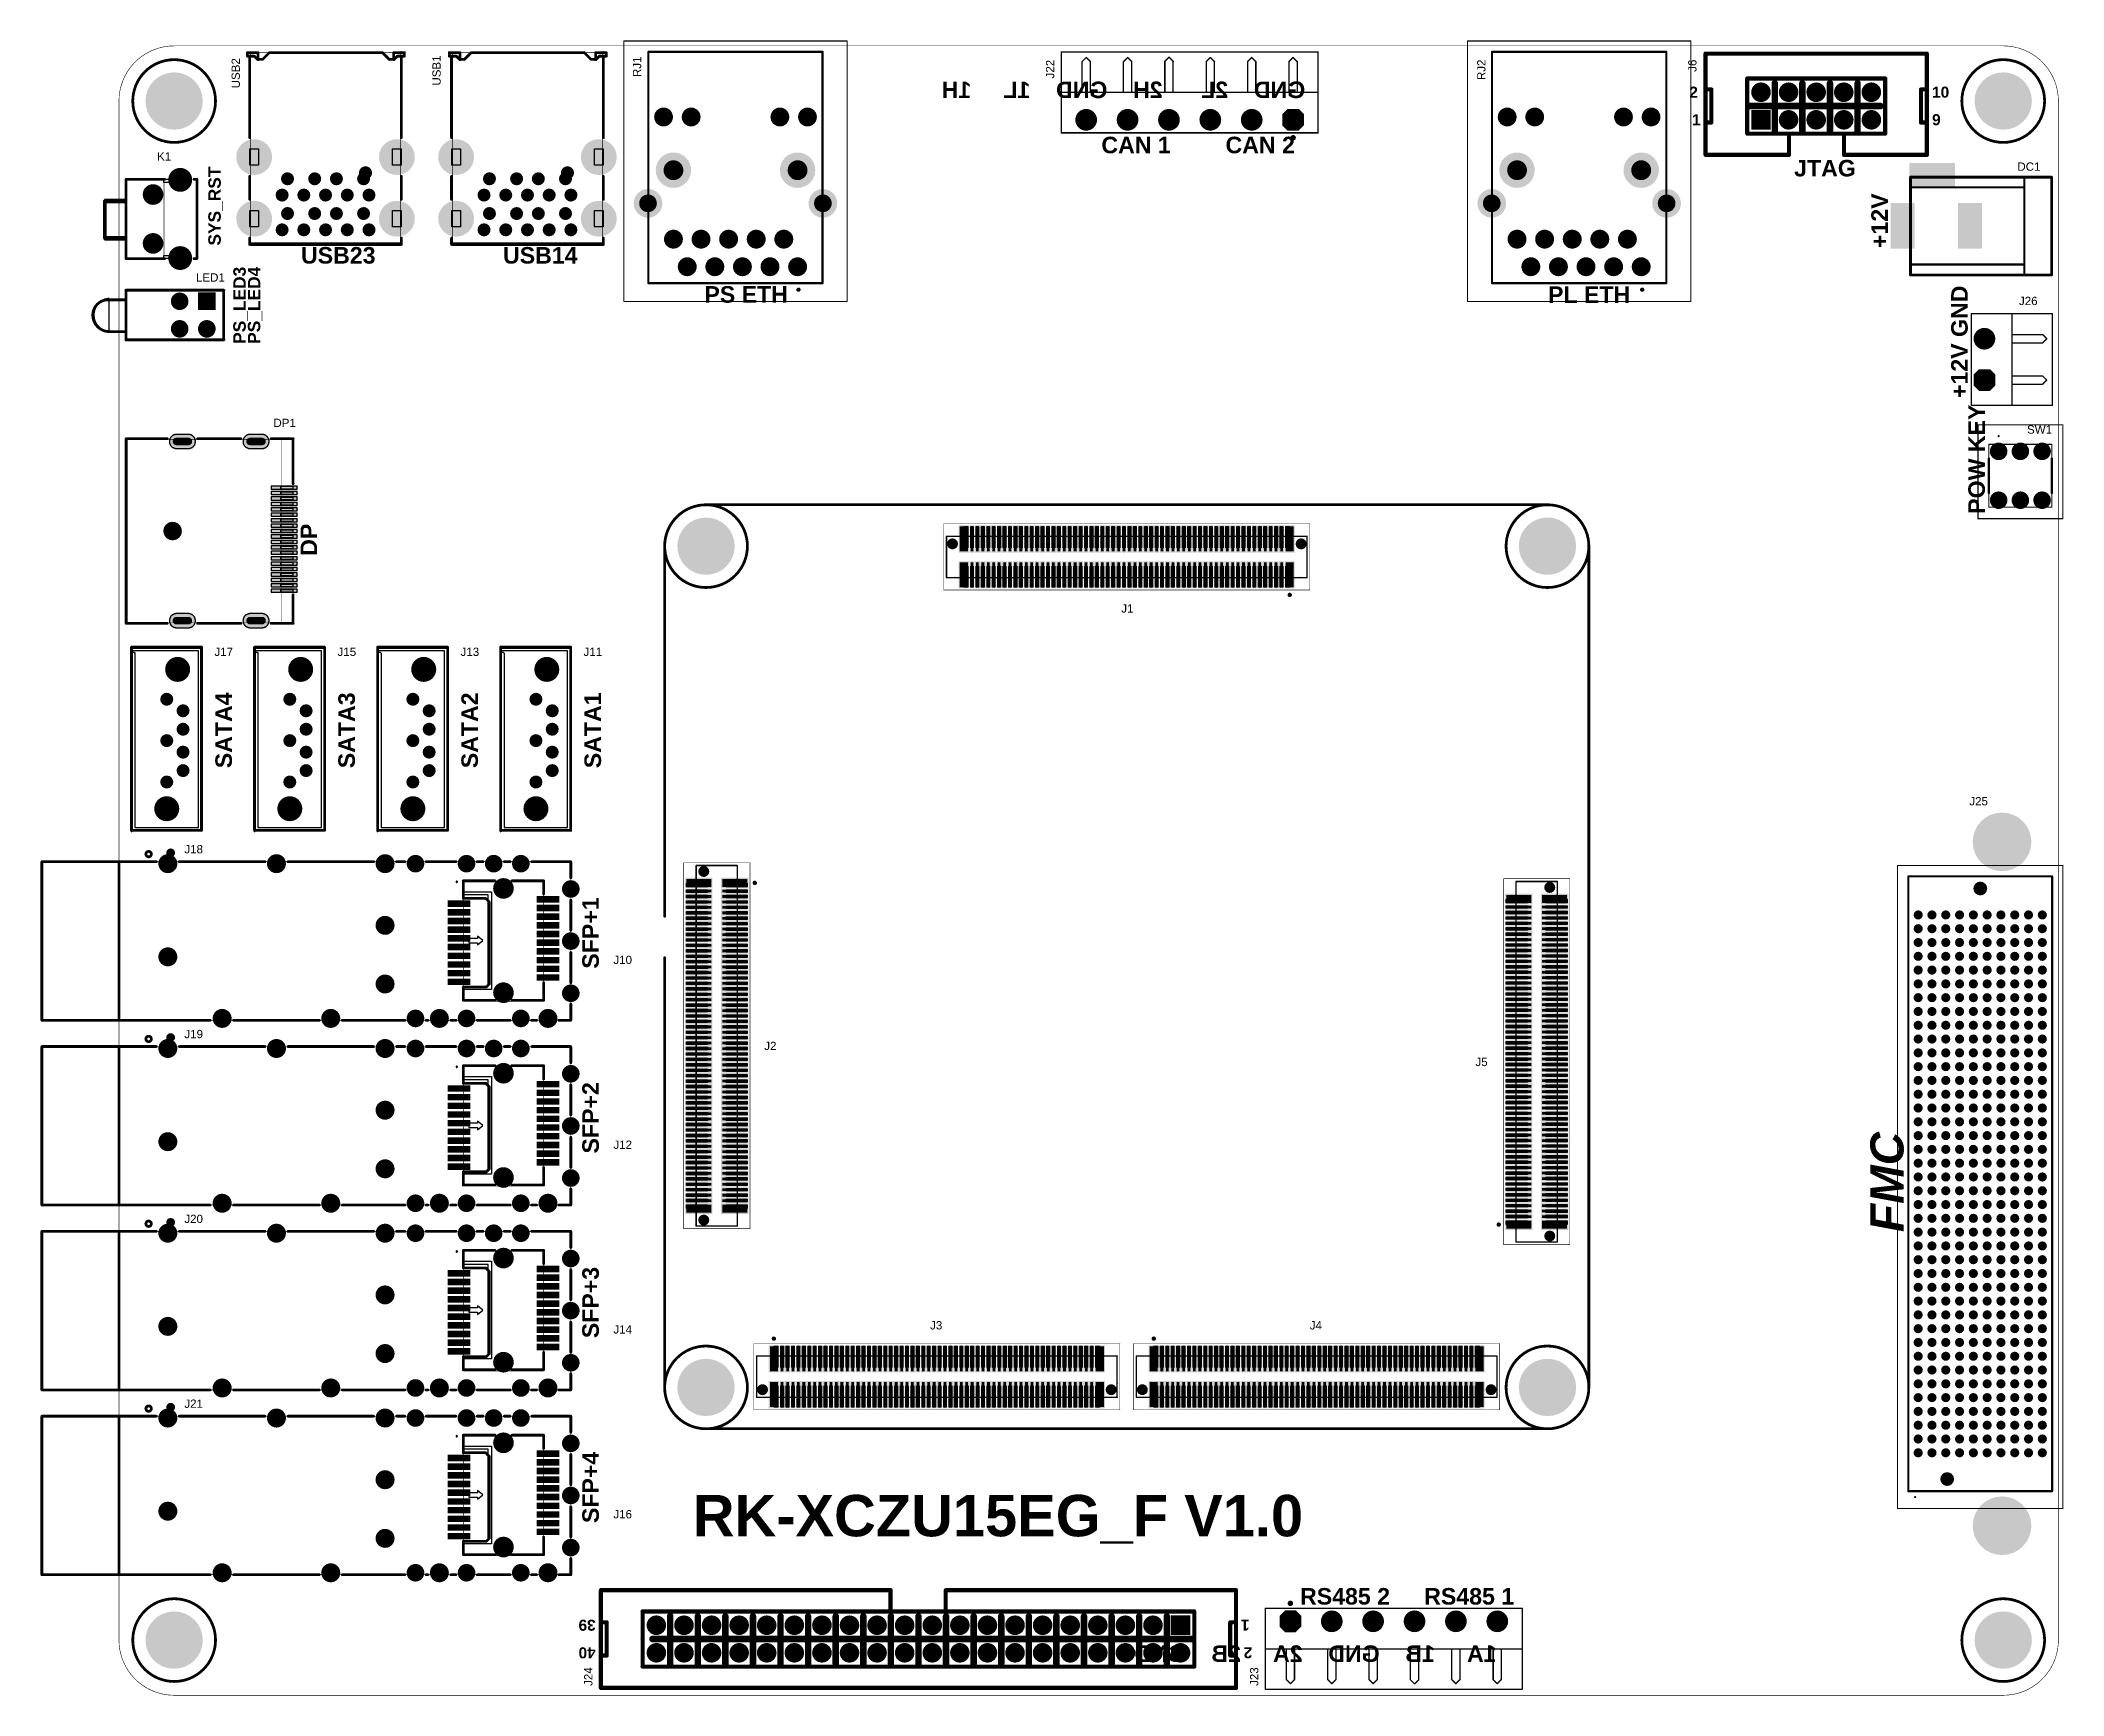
# Model space of a CAD drawing. Header units: inches. Extents: x -7 to 179, y 0 to 152.
import ezdxf

# ---------------------------------------------------------------- set-up
doc = ezdxf.new("R2010")
doc.units = ezdxf.units.IN
for name, color, linetype in [('BOT', 5, 'Continuous'), ('Bottom Overlay', 54, 'Continuous'), ('Bottom Solder', 6, 'Continuous'), ('Keep-Out Layer', 6, 'Continuous'), ('Mechanical 13', 56, 'Continuous'), ('Mechanical 15', 56, 'Continuous'), ('Mechanical 20', 56, 'Continuous'), ('Mechanical 6', 56, 'Continuous'), ('Multi-Layer', 9, 'Continuous'), ('Pad Holes', 156, 'Continuous'), ('TOP', 1, 'Continuous'), ('Top Overlay', 2, 'Continuous'), ('Top Paste', 8, 'Continuous'), ('Top Solder', 216, 'Continuous')]:
    doc.layers.add(name, color=color, linetype=linetype)
doc.styles.add('Arial', font='', dxfattribs={"height": 0.2})
doc.styles.add('Arial_Bold', font='', dxfattribs={"height": 0.2})
doc.styles.add('Arial_Bold_Italic', font='', dxfattribs={"height": 0.2})
doc.styles.get('Arial').set_extended_font_data('Arial')
doc.styles.get('Arial_Bold').set_extended_font_data('Arial', bold=True)
doc.styles.get('Arial_Bold_Italic').set_extended_font_data('Arial', italic=True, bold=True)

msp = doc.modelspace()

# ---------------------------------------------------------------- texts
at = {"layer": 'Bottom Overlay', "style": 'Arial_Bold', "text_generation_flag": 2}
for s, p in [('  GND    2L      2H    GND    1L     1H', (110.4, 147.08)), ('    1A     1B    GND    2A     2B    GND', (129.2, 3.07))]:
    msp.add_text(s, height=1.524, rotation=360, dxfattribs=at).set_placement(p)
at = {"layer": 'Top Overlay'}
for s, height, rotation, style, p in [('USB1', 0.762, 90, 'Arial', (29.62, 148.23)), ('USB2', 0.762, 90, 'Arial', (11.13, 147.98)), ('RJ1', 0.762, 90, 'Arial', (48.08, 149.02)), ('J22', 0.762, 90, 'Arial', (86.11, 148.89)), ('RJ2', 0.762, 90, 'Arial', (125.81, 148.74)), ('J6', 0.762, 90, 'Arial', (145.24, 149.5)), ('2', 1.02, 360, 'Arial_Bold', (144.58, 147.12)), ('10', 1.016, 360, 'Arial_Bold', (166.93, 147.12)), ('1', 1.02, 360, 'Arial_Bold', (144.83, 144.58)), ('9', 1.02, 360, 'Arial_Bold', (166.93, 144.58)), ('CAN 1', 1.524, 360, 'Arial_Bold', (90.45, 142)), ('CAN 2', 1.524, 360, 'Arial_Bold', (101.88, 142)), ('SYS_RST', 1.143, 90, 'Arial_Bold', (9.37, 133.5)), ('JTAG', 1.524, 360, 'Arial_Bold', (154.23, 139.87)), ('+12V', 1.524, 90, 'Arial_Bold', (162.86, 133.27)), ('USB23', 1.524, 360, 'Arial_Bold', (16.76, 131.84)), ('USB14', 1.524, 360, 'Arial_Bold', (35.36, 131.84)), ('PS_LED3', 1.143, 90, 'Arial_Bold', (11.67, 124.45)), ('PS_LED4', 1.143, 90, 'Arial_Bold', (13.01, 124.45)), ('PS ETH', 1.524, 360, 'Arial_Bold', (53.9, 128.24)), ('PL ETH', 1.524, 360, 'Arial_Bold', (131.57, 128.22)), ('+12V GND', 1.524, 90, 'Arial_Bold', (170.21, 119.46)), ('POW KEY', 1.524, 90, 'Arial_Bold', (171.79, 108.8)), ('DP', 1.524, 90, 'Arial_Bold', (18.24, 104.93)), ('SATA4', 1.524, 90, 'Arial_Bold', (10.4, 85.37)), ('SATA3', 1.524, 90, 'Arial_Bold', (21.72, 85.37)), ('SATA2', 1.524, 90, 'Arial_Bold', (33.05, 85.37)), ('SATA1', 1.524, 90, 'Arial_Bold', (44.38, 85.37)), ('SFP+1', 1.524, 90, 'Arial_Bold', (44.18, 66.91)), ('SFP+2', 1.524, 90, 'Arial_Bold', (44.18, 49.89)), ('FMC', 3.048, 90, 'Arial_Bold_Italic', (164.3, 42.65)), ('SFP+3', 1.524, 90, 'Arial_Bold', (44.18, 32.88)), ('SFP+4', 1.524, 90, 'Arial_Bold', (44.18, 15.86)), ('RK-XCZU15EG_F V1.0', 3.81, 360, 'Arial_Bold', (52.83, 14.64)), ('RS485 2', 1.524, 360, 'Arial_Bold', (108.74, 8.35)), ('RS485 1', 1.524, 360, 'Arial_Bold', (120.17, 8.35)), ('39', 1.016, 180, 'Arial_Bold', (43.89, 6.96)), ('1', 1.02, 180, 'Arial_Bold', (104.09, 6.96)), ('40', 1.016, 180, 'Arial_Bold', (43.89, 4.42)), ('2', 1.02, 180, 'Arial_Bold', (104.34, 4.42)), ('J24', 0.762, 90, 'Arial', (43.59, 0.86)), ('J23', 0.762, 90, 'Arial', (104.9, 0.86))]:
    msp.add_text(s, height=height, rotation=rotation, dxfattribs=dict(at, style=style)).set_placement(p)
at = {"layer": 'Top Overlay', "style": 'Arial'}
for s, p in [('K1', (3.51, 141.33)), ('DC1', (174.78, 140.39)), ('LED1', (7.09, 130.18)), ('J26', (174.93, 128.02)), ('DP1', (14.22, 116.79)), ('SW1', (175.67, 116.18)), ('J1', (92.28, 99.7)), ('J17', (8.79, 95.71)), ('J15', (20.12, 95.71)), ('J13', (31.45, 95.71)), ('J11', (42.77, 95.71)), ('J25', (170.36, 81.95)), ('J18', (6.02, 77.53)), ('J10', (45.52, 67.34)), ('J19', (6.02, 60.51)), ('J2', (59.41, 59.42)), ('J5', (124.89, 57.94)), ('J12', (45.52, 50.32)), ('J20', (6.02, 43.49)), ('J14', (45.52, 33.31)), ('J3', (74.68, 33.69)), ('J4', (109.63, 33.69)), ('J21', (6.02, 26.47)), ('J16', (45.52, 16.29))]:
    msp.add_text(s, height=0.762, dxfattribs=at).set_placement(p)

# ---------------------------------------------------------------- hatches: boundary and pattern name
at = {"layer": 'BOT'}
h = msp.add_hatch(color=5, dxfattribs=at)
edge = h.paths.add_edge_path()
edge.add_arc((5.08, 146.81), 2.54, 0, 360)
h = msp.add_hatch(color=5, dxfattribs=at)
edge = h.paths.add_edge_path()
edge.add_arc((173.48, 146.81), 2.54, 0, 360)
h = msp.add_hatch(color=5, dxfattribs=at)
edge = h.paths.add_edge_path()
edge.add_arc((151.18, 147.62), 0.8, 0, 360)
h = msp.add_hatch(color=5, dxfattribs=at)
edge = h.paths.add_edge_path()
edge.add_arc((153.72, 147.62), 0.8, 0, 360)
h = msp.add_hatch(color=5, dxfattribs=at)
edge = h.paths.add_edge_path()
edge.add_arc((156.26, 147.62), 0.8, 0, 360)
h = msp.add_hatch(color=5, dxfattribs=at)
edge = h.paths.add_edge_path()
edge.add_arc((158.8, 147.62), 0.8, 0, 360)
h = msp.add_hatch(color=5, dxfattribs=at)
edge = h.paths.add_edge_path()
edge.add_arc((161.34, 147.62), 0.8, 0, 360)
h = msp.add_hatch(color=5, dxfattribs=at)
edge = h.paths.add_edge_path()
edge.add_arc((50.14, 145.34), 0.765, 0, 360)
h = msp.add_hatch(color=5, dxfattribs=at)
edge = h.paths.add_edge_path()
edge.add_arc((52.68, 145.34), 0.765, 0, 360)
h = msp.add_hatch(color=5, dxfattribs=at)
edge = h.paths.add_edge_path()
edge.add_arc((60.85, 145.34), 0.765, 0, 360)
h = msp.add_hatch(color=5, dxfattribs=at)
edge = h.paths.add_edge_path()
edge.add_arc((63.39, 145.34), 0.765, 0, 360)
h = msp.add_hatch(color=5, dxfattribs=at)
edge = h.paths.add_edge_path()
edge.add_arc((89.05, 145.08), 0.9, 0, 360)
h = msp.add_hatch(color=5, dxfattribs=at)
edge = h.paths.add_edge_path()
edge.add_arc((92.86, 145.08), 0.9, 0, 360)
h = msp.add_hatch(color=5, dxfattribs=at)
edge = h.paths.add_edge_path()
edge.add_arc((96.67, 145.08), 0.9, 0, 360)
h = msp.add_hatch(color=5, dxfattribs=at)
edge = h.paths.add_edge_path()
edge.add_arc((100.48, 145.08), 0.9, 0, 360)
h = msp.add_hatch(color=5, dxfattribs=at)
edge = h.paths.add_edge_path()
edge.add_arc((104.29, 145.08), 0.9, 0, 360)
for points in [[(107.65, 144.18), (108.55, 144.18), (109, 144.63), (109, 145.53), (108.55, 145.98), (107.65, 145.98), (107.2, 145.53), (107.2, 144.63)], [(150.38, 145.88), (151.98, 145.88), (151.98, 144.28), (150.38, 144.28)], [(164.93, 141), (168.93, 141), (168.93, 139), (164.93, 139)], [(163.23, 137.3), (165.23, 137.3), (165.23, 133.3), (163.23, 133.3)], [(169.43, 137.3), (171.43, 137.3), (171.43, 133.3), (169.43, 133.3)], [(8.85, 129.13), (8.85, 127.61), (7.33, 127.61), (7.33, 129.13)], [(170.85, 121.56), (170.85, 120.66), (171.3, 120.21), (172.2, 120.21), (172.65, 120.66), (172.65, 121.56), (172.2, 122.01), (171.3, 122.01)], [(108.3, 7.71), (107.4, 7.71), (106.95, 7.26), (106.95, 6.36), (107.4, 5.91), (108.3, 5.91), (108.75, 6.36), (108.75, 7.26)], [(98.54, 5.65), (96.94, 5.65), (96.94, 7.25), (98.54, 7.25)]]:
    msp.add_hatch(color=5, dxfattribs=at).paths.add_polyline_path(points)
h = msp.add_hatch(color=5, dxfattribs=at)
edge = h.paths.add_edge_path()
edge.add_arc((127.81, 145.34), 0.765, 0, 360)
h = msp.add_hatch(color=5, dxfattribs=at)
edge = h.paths.add_edge_path()
edge.add_arc((130.35, 145.34), 0.765, 0, 360)
h = msp.add_hatch(color=5, dxfattribs=at)
edge = h.paths.add_edge_path()
edge.add_arc((138.52, 145.34), 0.765, 0, 360)
h = msp.add_hatch(color=5, dxfattribs=at)
edge = h.paths.add_edge_path()
edge.add_arc((141.06, 145.34), 0.765, 0, 360)
h = msp.add_hatch(color=5, dxfattribs=at)
edge = h.paths.add_edge_path()
edge.add_arc((153.72, 145.08), 0.8, 0, 360)
h = msp.add_hatch(color=5, dxfattribs=at)
edge = h.paths.add_edge_path()
edge.add_arc((156.26, 145.08), 0.8, 0, 360)
h = msp.add_hatch(color=5, dxfattribs=at)
edge = h.paths.add_edge_path()
edge.add_arc((158.8, 145.08), 0.8, 0, 360)
h = msp.add_hatch(color=5, dxfattribs=at)
edge = h.paths.add_edge_path()
edge.add_arc((161.34, 145.08), 0.8, 0, 360)
h = msp.add_hatch(color=5, dxfattribs=at)
edge = h.paths.add_edge_path()
edge.add_arc((12.45, 141.65), 1.6, 0, 360)
h = msp.add_hatch(color=5, dxfattribs=at)
edge = h.paths.add_edge_path()
edge.add_arc((25.59, 141.65), 1.6, 0, 360)
h = msp.add_hatch(color=5, dxfattribs=at)
edge = h.paths.add_edge_path()
edge.add_arc((31.04, 141.65), 1.6, 0, 360)
h = msp.add_hatch(color=5, dxfattribs=at)
edge = h.paths.add_edge_path()
edge.add_arc((44.18, 141.65), 1.6, 0, 360)
h = msp.add_hatch(color=5, dxfattribs=at)
edge = h.paths.add_edge_path()
edge.add_arc((5.64, 139.55), 1, 0, 360)
h = msp.add_hatch(color=5, dxfattribs=at)
edge = h.paths.add_edge_path()
edge.add_arc((15.52, 139.65), 0.55, 0, 360)
h = msp.add_hatch(color=5, dxfattribs=at)
edge = h.paths.add_edge_path()
edge.add_arc((18.02, 139.65), 0.55, 0, 360)
h = msp.add_hatch(color=5, dxfattribs=at)
edge = h.paths.add_edge_path()
edge.add_arc((20.02, 139.65), 0.55, 0, 360)
h = msp.add_hatch(color=5, dxfattribs=at)
edge = h.paths.add_edge_path()
edge.add_arc((22.52, 139.65), 0.55, 0, 360)
h = msp.add_hatch(color=5, dxfattribs=at)
edge = h.paths.add_edge_path()
edge.add_arc((34.11, 139.65), 0.55, 0, 360)
h = msp.add_hatch(color=5, dxfattribs=at)
edge = h.paths.add_edge_path()
edge.add_arc((36.61, 139.65), 0.55, 0, 360)
h = msp.add_hatch(color=5, dxfattribs=at)
edge = h.paths.add_edge_path()
edge.add_arc((38.61, 139.65), 0.55, 0, 360)
h = msp.add_hatch(color=5, dxfattribs=at)
edge = h.paths.add_edge_path()
edge.add_arc((41.11, 139.65), 0.55, 0, 360)
h = msp.add_hatch(color=5, dxfattribs=at)
edge = h.paths.add_edge_path()
edge.add_arc((51.05, 140.44), 0.813, 0, 360)
h = msp.add_hatch(color=5, dxfattribs=at)
edge = h.paths.add_edge_path()
edge.add_arc((62.48, 140.44), 0.813, 0, 360)
h = msp.add_hatch(color=5, dxfattribs=at)
edge = h.paths.add_edge_path()
edge.add_arc((128.72, 140.44), 0.813, 0, 360)
h = msp.add_hatch(color=5, dxfattribs=at)
edge = h.paths.add_edge_path()
edge.add_arc((140.15, 140.44), 0.813, 0, 360)
h = msp.add_hatch(color=5, dxfattribs=at)
edge = h.paths.add_edge_path()
edge.add_arc((3.14, 138.2), 0.85, 0, 360)
h = msp.add_hatch(color=5, dxfattribs=at)
edge = h.paths.add_edge_path()
edge.add_arc((15.02, 138.15), 0.55, 0, 360)
h = msp.add_hatch(color=5, dxfattribs=at)
edge = h.paths.add_edge_path()
edge.add_arc((17.02, 138.15), 0.55, 0, 360)
h = msp.add_hatch(color=5, dxfattribs=at)
edge = h.paths.add_edge_path()
edge.add_arc((19.02, 138.15), 0.55, 0, 360)
h = msp.add_hatch(color=5, dxfattribs=at)
edge = h.paths.add_edge_path()
edge.add_arc((21.02, 138.15), 0.55, 0, 360)
h = msp.add_hatch(color=5, dxfattribs=at)
edge = h.paths.add_edge_path()
edge.add_arc((23.02, 138.15), 0.55, 0, 360)
h = msp.add_hatch(color=5, dxfattribs=at)
edge = h.paths.add_edge_path()
edge.add_arc((33.61, 138.15), 0.55, 0, 360)
h = msp.add_hatch(color=5, dxfattribs=at)
edge = h.paths.add_edge_path()
edge.add_arc((35.61, 138.15), 0.55, 0, 360)
h = msp.add_hatch(color=5, dxfattribs=at)
edge = h.paths.add_edge_path()
edge.add_arc((37.61, 138.15), 0.55, 0, 360)
h = msp.add_hatch(color=5, dxfattribs=at)
edge = h.paths.add_edge_path()
edge.add_arc((39.61, 138.15), 0.55, 0, 360)
h = msp.add_hatch(color=5, dxfattribs=at)
edge = h.paths.add_edge_path()
edge.add_arc((41.61, 138.15), 0.55, 0, 360)
h = msp.add_hatch(color=5, dxfattribs=at)
edge = h.paths.add_edge_path()
edge.add_arc((48.71, 137.39), 1.22, 0, 360)
h = msp.add_hatch(color=5, dxfattribs=at)
edge = h.paths.add_edge_path()
edge.add_arc((64.81, 137.39), 1.22, 0, 360)
h = msp.add_hatch(color=5, dxfattribs=at)
edge = h.paths.add_edge_path()
edge.add_arc((126.39, 137.39), 1.22, 0, 360)
h = msp.add_hatch(color=5, dxfattribs=at)
edge = h.paths.add_edge_path()
edge.add_arc((142.49, 137.39), 1.22, 0, 360)
h = msp.add_hatch(color=5, dxfattribs=at)
edge = h.paths.add_edge_path()
edge.add_arc((12.45, 135.97), 1.6, 0, 360)
h = msp.add_hatch(color=5, dxfattribs=at)
edge = h.paths.add_edge_path()
edge.add_arc((15.52, 136.45), 0.55, 0, 360)
h = msp.add_hatch(color=5, dxfattribs=at)
edge = h.paths.add_edge_path()
edge.add_arc((18.02, 136.45), 0.55, 0, 360)
h = msp.add_hatch(color=5, dxfattribs=at)
edge = h.paths.add_edge_path()
edge.add_arc((20.02, 136.45), 0.55, 0, 360)
h = msp.add_hatch(color=5, dxfattribs=at)
edge = h.paths.add_edge_path()
edge.add_arc((22.52, 136.45), 0.55, 0, 360)
h = msp.add_hatch(color=5, dxfattribs=at)
edge = h.paths.add_edge_path()
edge.add_arc((25.59, 135.97), 1.6, 0, 360)
h = msp.add_hatch(color=5, dxfattribs=at)
edge = h.paths.add_edge_path()
edge.add_arc((31.04, 135.97), 1.6, 0, 360)
h = msp.add_hatch(color=5, dxfattribs=at)
edge = h.paths.add_edge_path()
edge.add_arc((34.11, 136.45), 0.55, 0, 360)
h = msp.add_hatch(color=5, dxfattribs=at)
edge = h.paths.add_edge_path()
edge.add_arc((36.61, 136.45), 0.55, 0, 360)
h = msp.add_hatch(color=5, dxfattribs=at)
edge = h.paths.add_edge_path()
edge.add_arc((38.61, 136.45), 0.55, 0, 360)
h = msp.add_hatch(color=5, dxfattribs=at)
edge = h.paths.add_edge_path()
edge.add_arc((41.11, 136.45), 0.55, 0, 360)
h = msp.add_hatch(color=5, dxfattribs=at)
edge = h.paths.add_edge_path()
edge.add_arc((44.18, 135.97), 1.6, 0, 360)
h = msp.add_hatch(color=5, dxfattribs=at)
edge = h.paths.add_edge_path()
edge.add_arc((3.14, 133.7), 0.85, 0, 360)
h = msp.add_hatch(color=5, dxfattribs=at)
edge = h.paths.add_edge_path()
edge.add_arc((15.02, 134.95), 0.55, 0, 360)
h = msp.add_hatch(color=5, dxfattribs=at)
edge = h.paths.add_edge_path()
edge.add_arc((17.02, 134.95), 0.55, 0, 360)
h = msp.add_hatch(color=5, dxfattribs=at)
edge = h.paths.add_edge_path()
edge.add_arc((19.02, 134.95), 0.55, 0, 360)
h = msp.add_hatch(color=5, dxfattribs=at)
edge = h.paths.add_edge_path()
edge.add_arc((21.02, 134.95), 0.55, 0, 360)
h = msp.add_hatch(color=5, dxfattribs=at)
edge = h.paths.add_edge_path()
edge.add_arc((23.02, 134.95), 0.55, 0, 360)
h = msp.add_hatch(color=5, dxfattribs=at)
edge = h.paths.add_edge_path()
edge.add_arc((33.61, 134.95), 0.55, 0, 360)
h = msp.add_hatch(color=5, dxfattribs=at)
edge = h.paths.add_edge_path()
edge.add_arc((35.61, 134.95), 0.55, 0, 360)
h = msp.add_hatch(color=5, dxfattribs=at)
edge = h.paths.add_edge_path()
edge.add_arc((37.61, 134.95), 0.55, 0, 360)
h = msp.add_hatch(color=5, dxfattribs=at)
edge = h.paths.add_edge_path()
edge.add_arc((39.61, 134.95), 0.55, 0, 360)
h = msp.add_hatch(color=5, dxfattribs=at)
edge = h.paths.add_edge_path()
edge.add_arc((41.61, 134.95), 0.55, 0, 360)
h = msp.add_hatch(color=5, dxfattribs=at)
edge = h.paths.add_edge_path()
edge.add_arc((51.05, 134.09), 0.77, 0, 360)
h = msp.add_hatch(color=5, dxfattribs=at)
edge = h.paths.add_edge_path()
edge.add_arc((53.59, 134.09), 0.77, 0, 360)
h = msp.add_hatch(color=5, dxfattribs=at)
edge = h.paths.add_edge_path()
edge.add_arc((56.13, 134.09), 0.77, 0, 360)
h = msp.add_hatch(color=5, dxfattribs=at)
edge = h.paths.add_edge_path()
edge.add_arc((58.67, 134.09), 0.77, 0, 360)
h = msp.add_hatch(color=5, dxfattribs=at)
edge = h.paths.add_edge_path()
edge.add_arc((61.21, 134.09), 0.77, 0, 360)
h = msp.add_hatch(color=5, dxfattribs=at)
edge = h.paths.add_edge_path()
edge.add_arc((128.72, 134.09), 0.77, 0, 360)
h = msp.add_hatch(color=5, dxfattribs=at)
edge = h.paths.add_edge_path()
edge.add_arc((131.26, 134.09), 0.77, 0, 360)
h = msp.add_hatch(color=5, dxfattribs=at)
edge = h.paths.add_edge_path()
edge.add_arc((133.8, 134.09), 0.77, 0, 360)
h = msp.add_hatch(color=5, dxfattribs=at)
edge = h.paths.add_edge_path()
edge.add_arc((136.34, 134.09), 0.77, 0, 360)
h = msp.add_hatch(color=5, dxfattribs=at)
edge = h.paths.add_edge_path()
edge.add_arc((138.88, 134.09), 0.77, 0, 360)
h = msp.add_hatch(color=5, dxfattribs=at)
edge = h.paths.add_edge_path()
edge.add_arc((5.64, 132.35), 1, 0, 360)
h = msp.add_hatch(color=5, dxfattribs=at)
edge = h.paths.add_edge_path()
edge.add_arc((52.32, 131.55), 0.77, 0, 360)
h = msp.add_hatch(color=5, dxfattribs=at)
edge = h.paths.add_edge_path()
edge.add_arc((54.86, 131.55), 0.77, 0, 360)
h = msp.add_hatch(color=5, dxfattribs=at)
edge = h.paths.add_edge_path()
edge.add_arc((57.4, 131.55), 0.77, 0, 360)
h = msp.add_hatch(color=5, dxfattribs=at)
edge = h.paths.add_edge_path()
edge.add_arc((59.94, 131.55), 0.77, 0, 360)
h = msp.add_hatch(color=5, dxfattribs=at)
edge = h.paths.add_edge_path()
edge.add_arc((62.48, 131.55), 0.77, 0, 360)
h = msp.add_hatch(color=5, dxfattribs=at)
edge = h.paths.add_edge_path()
edge.add_arc((129.99, 131.55), 0.77, 0, 360)
h = msp.add_hatch(color=5, dxfattribs=at)
edge = h.paths.add_edge_path()
edge.add_arc((132.53, 131.55), 0.77, 0, 360)
h = msp.add_hatch(color=5, dxfattribs=at)
edge = h.paths.add_edge_path()
edge.add_arc((135.07, 131.55), 0.77, 0, 360)
h = msp.add_hatch(color=5, dxfattribs=at)
edge = h.paths.add_edge_path()
edge.add_arc((137.61, 131.55), 0.77, 0, 360)
h = msp.add_hatch(color=5, dxfattribs=at)
edge = h.paths.add_edge_path()
edge.add_arc((140.15, 131.55), 0.77, 0, 360)
h = msp.add_hatch(color=5, dxfattribs=at)
edge = h.paths.add_edge_path()
edge.add_arc((5.59, 128.37), 0.762, 0, 360)
h = msp.add_hatch(color=5, dxfattribs=at)
edge = h.paths.add_edge_path()
edge.add_arc((5.59, 125.83), 0.762, 0, 360)
h = msp.add_hatch(color=5, dxfattribs=at)
edge = h.paths.add_edge_path()
edge.add_arc((8.09, 125.83), 0.762, 0, 360)
h = msp.add_hatch(color=5, dxfattribs=at)
edge = h.paths.add_edge_path()
edge.add_arc((171.75, 124.92), 0.9, 0, 360)
h = msp.add_hatch(color=5, dxfattribs=at)
edge = h.paths.add_edge_path()
edge.add_arc((5.29, 115.46), 0.65, 90, 270)
edge.add_line((5.29, 114.81), (6.39, 114.81))
edge.add_arc((6.39, 115.46), 0.65, 270, 450)
edge.add_line((6.39, 116.11), (5.29, 116.11))
h = msp.add_hatch(color=5, dxfattribs=at)
edge = h.paths.add_edge_path()
edge.add_arc((12.07, 115.46), 0.65, 90, 270)
edge.add_line((12.07, 114.81), (13.17, 114.81))
edge.add_arc((13.17, 115.46), 0.65, 270, 450)
edge.add_line((13.17, 116.11), (12.07, 116.11))
h = msp.add_hatch(color=5, dxfattribs=at)
edge = h.paths.add_edge_path()
edge.add_arc((173.06, 114.55), 0.707, 0, 360)
h = msp.add_hatch(color=5, dxfattribs=at)
edge = h.paths.add_edge_path()
edge.add_arc((175.06, 114.55), 0.707, 0, 360)
h = msp.add_hatch(color=5, dxfattribs=at)
edge = h.paths.add_edge_path()
edge.add_arc((177.06, 114.55), 0.707, 0, 360)
h = msp.add_hatch(color=5, dxfattribs=at)
edge = h.paths.add_edge_path()
edge.add_arc((173.06, 110.05), 0.707, 0, 360)
h = msp.add_hatch(color=5, dxfattribs=at)
edge = h.paths.add_edge_path()
edge.add_arc((175.06, 110.05), 0.707, 0, 360)
h = msp.add_hatch(color=5, dxfattribs=at)
edge = h.paths.add_edge_path()
edge.add_arc((177.06, 110.05), 0.707, 0, 360)
h = msp.add_hatch(color=5, dxfattribs=at)
edge = h.paths.add_edge_path()
edge.add_arc((54.05, 105.82), 2.54, 0, 360)
h = msp.add_hatch(color=5, dxfattribs=at)
edge = h.paths.add_edge_path()
edge.add_arc((131.52, 105.82), 2.54, 0, 360)
h = msp.add_hatch(color=5, dxfattribs=at)
edge = h.paths.add_edge_path()
edge.add_arc((4.94, 107.21), 0.75, 0, 360)
h = msp.add_hatch(color=5, dxfattribs=at)
edge = h.paths.add_edge_path()
edge.add_arc((76.74, 106.03), 0.405, 0, 360)
h = msp.add_hatch(color=5, dxfattribs=at)
edge = h.paths.add_edge_path()
edge.add_arc((108.84, 106.03), 0.405, 0, 360)
h = msp.add_hatch(color=5, dxfattribs=at)
edge = h.paths.add_edge_path()
edge.add_arc((5.29, 98.96), 0.65, 90, 270)
edge.add_line((5.29, 98.31), (6.39, 98.31))
edge.add_arc((6.39, 98.96), 0.65, 270, 450)
edge.add_line((6.39, 99.61), (5.29, 99.61))
h = msp.add_hatch(color=5, dxfattribs=at)
edge = h.paths.add_edge_path()
edge.add_arc((12.07, 98.96), 0.65, 90, 270)
edge.add_line((12.07, 98.31), (13.17, 98.31))
edge.add_arc((13.17, 98.96), 0.65, 270, 450)
edge.add_line((13.17, 99.61), (12.07, 99.61))
h = msp.add_hatch(color=5, dxfattribs=at)
edge = h.paths.add_edge_path()
edge.add_arc((5.4, 94.47), 1.1, 0, 360)
h = msp.add_hatch(color=5, dxfattribs=at)
edge = h.paths.add_edge_path()
edge.add_arc((16.73, 94.47), 1.1, 0, 360)
h = msp.add_hatch(color=5, dxfattribs=at)
edge = h.paths.add_edge_path()
edge.add_arc((28.06, 94.47), 1.1, 0, 360)
h = msp.add_hatch(color=5, dxfattribs=at)
edge = h.paths.add_edge_path()
edge.add_arc((39.39, 94.47), 1.1, 0, 360)
h = msp.add_hatch(color=5, dxfattribs=at)
edge = h.paths.add_edge_path()
edge.add_arc((4.4, 91.72), 0.55, 0, 360)
h = msp.add_hatch(color=5, dxfattribs=at)
edge = h.paths.add_edge_path()
edge.add_arc((15.73, 91.72), 0.55, 0, 360)
h = msp.add_hatch(color=5, dxfattribs=at)
edge = h.paths.add_edge_path()
edge.add_arc((27.06, 91.72), 0.55, 0, 360)
h = msp.add_hatch(color=5, dxfattribs=at)
edge = h.paths.add_edge_path()
edge.add_arc((38.39, 91.72), 0.55, 0, 360)
h = msp.add_hatch(color=5, dxfattribs=at)
edge = h.paths.add_edge_path()
edge.add_arc((5.9, 90.66), 0.55, 0, 360)
h = msp.add_hatch(color=5, dxfattribs=at)
edge = h.paths.add_edge_path()
edge.add_arc((5.9, 88.96), 0.55, 0, 360)
h = msp.add_hatch(color=5, dxfattribs=at)
edge = h.paths.add_edge_path()
edge.add_arc((17.23, 90.66), 0.55, 0, 360)
h = msp.add_hatch(color=5, dxfattribs=at)
edge = h.paths.add_edge_path()
edge.add_arc((17.23, 88.96), 0.55, 0, 360)
h = msp.add_hatch(color=5, dxfattribs=at)
edge = h.paths.add_edge_path()
edge.add_arc((28.56, 90.66), 0.55, 0, 360)
h = msp.add_hatch(color=5, dxfattribs=at)
edge = h.paths.add_edge_path()
edge.add_arc((28.56, 88.96), 0.55, 0, 360)
h = msp.add_hatch(color=5, dxfattribs=at)
edge = h.paths.add_edge_path()
edge.add_arc((39.89, 90.66), 0.55, 0, 360)
h = msp.add_hatch(color=5, dxfattribs=at)
edge = h.paths.add_edge_path()
edge.add_arc((39.89, 88.96), 0.55, 0, 360)
h = msp.add_hatch(color=5, dxfattribs=at)
edge = h.paths.add_edge_path()
edge.add_arc((4.4, 87.91), 0.55, 0, 360)
h = msp.add_hatch(color=5, dxfattribs=at)
edge = h.paths.add_edge_path()
edge.add_arc((15.73, 87.91), 0.55, 0, 360)
h = msp.add_hatch(color=5, dxfattribs=at)
edge = h.paths.add_edge_path()
edge.add_arc((27.06, 87.91), 0.55, 0, 360)
h = msp.add_hatch(color=5, dxfattribs=at)
edge = h.paths.add_edge_path()
edge.add_arc((38.39, 87.91), 0.55, 0, 360)
h = msp.add_hatch(color=5, dxfattribs=at)
edge = h.paths.add_edge_path()
edge.add_arc((5.9, 86.85), 0.55, 0, 360)
h = msp.add_hatch(color=5, dxfattribs=at)
edge = h.paths.add_edge_path()
edge.add_arc((5.9, 85.15), 0.55, 0, 360)
h = msp.add_hatch(color=5, dxfattribs=at)
edge = h.paths.add_edge_path()
edge.add_arc((17.23, 86.85), 0.55, 0, 360)
h = msp.add_hatch(color=5, dxfattribs=at)
edge = h.paths.add_edge_path()
edge.add_arc((17.23, 85.15), 0.55, 0, 360)
h = msp.add_hatch(color=5, dxfattribs=at)
edge = h.paths.add_edge_path()
edge.add_arc((28.56, 86.85), 0.55, 0, 360)
h = msp.add_hatch(color=5, dxfattribs=at)
edge = h.paths.add_edge_path()
edge.add_arc((28.56, 85.15), 0.55, 0, 360)
h = msp.add_hatch(color=5, dxfattribs=at)
edge = h.paths.add_edge_path()
edge.add_arc((39.89, 86.85), 0.55, 0, 360)
h = msp.add_hatch(color=5, dxfattribs=at)
edge = h.paths.add_edge_path()
edge.add_arc((39.89, 85.15), 0.55, 0, 360)
h = msp.add_hatch(color=5, dxfattribs=at)
edge = h.paths.add_edge_path()
edge.add_arc((4.4, 84.1), 0.55, 0, 360)
h = msp.add_hatch(color=5, dxfattribs=at)
edge = h.paths.add_edge_path()
edge.add_arc((15.73, 84.1), 0.55, 0, 360)
h = msp.add_hatch(color=5, dxfattribs=at)
edge = h.paths.add_edge_path()
edge.add_arc((27.06, 84.1), 0.55, 0, 360)
h = msp.add_hatch(color=5, dxfattribs=at)
edge = h.paths.add_edge_path()
edge.add_arc((38.39, 84.1), 0.55, 0, 360)
h = msp.add_hatch(color=5, dxfattribs=at)
edge = h.paths.add_edge_path()
edge.add_arc((4.4, 81.64), 1.1, 0, 360)
h = msp.add_hatch(color=5, dxfattribs=at)
edge = h.paths.add_edge_path()
edge.add_arc((15.73, 81.64), 1.1, 0, 360)
h = msp.add_hatch(color=5, dxfattribs=at)
edge = h.paths.add_edge_path()
edge.add_arc((27.06, 81.64), 1.1, 0, 360)
h = msp.add_hatch(color=5, dxfattribs=at)
edge = h.paths.add_edge_path()
edge.add_arc((38.39, 81.64), 1.1, 0, 360)
h = msp.add_hatch(color=5, dxfattribs=at)
edge = h.paths.add_edge_path()
edge.add_arc((173.37, 78.59), 2.6, 0, 360)
h = msp.add_hatch(color=5, dxfattribs=at)
edge = h.paths.add_edge_path()
edge.add_arc((4.5, 76.58), 0.825, 0, 360)
h = msp.add_hatch(color=5, dxfattribs=at)
edge = h.paths.add_edge_path()
edge.add_arc((14.5, 76.58), 0.825, 0, 360)
h = msp.add_hatch(color=5, dxfattribs=at)
edge = h.paths.add_edge_path()
edge.add_arc((24.5, 76.58), 0.825, 0, 360)
h = msp.add_hatch(color=5, dxfattribs=at)
edge = h.paths.add_edge_path()
edge.add_arc((27.3, 76.58), 0.762, 0, 360)
h = msp.add_hatch(color=5, dxfattribs=at)
edge = h.paths.add_edge_path()
edge.add_arc((32, 76.58), 0.762, 0, 360)
h = msp.add_hatch(color=5, dxfattribs=at)
edge = h.paths.add_edge_path()
edge.add_arc((34.5, 76.58), 0.762, 0, 360)
h = msp.add_hatch(color=5, dxfattribs=at)
edge = h.paths.add_edge_path()
edge.add_arc((37, 76.58), 0.762, 0, 360)
h = msp.add_hatch(color=5, dxfattribs=at)
edge = h.paths.add_edge_path()
edge.add_arc((35.4, 74.3), 0.85, 0, 360)
h = msp.add_hatch(color=5, dxfattribs=at)
edge = h.paths.add_edge_path()
edge.add_arc((41.6, 74.25), 0.762, 0, 360)
h = msp.add_hatch(color=5, dxfattribs=at)
edge = h.paths.add_edge_path()
edge.add_arc((53.84, 75.86), 0.405, 0, 360)
h = msp.add_hatch(color=5, dxfattribs=at)
edge = h.paths.add_edge_path()
edge.add_arc((131.73, 74.39), 0.405, 0, 360)
h = msp.add_hatch(color=5, dxfattribs=at)
edge = h.paths.add_edge_path()
edge.add_arc((171.37, 74.29), 0.318, 0, 360)
h = msp.add_hatch(color=5, dxfattribs=at)
edge = h.paths.add_edge_path()
edge.add_arc((24.5, 70.9), 0.825, 0, 360)
h = msp.add_hatch(color=5, dxfattribs=at)
edge = h.paths.add_edge_path()
edge.add_arc((41.6, 69.45), 0.762, 0, 360)
h = msp.add_hatch(color=5, dxfattribs=at)
edge = h.paths.add_edge_path()
edge.add_arc((4.5, 68), 0.825, 0, 360)
h = msp.add_hatch(color=5, dxfattribs=at)
edge = h.paths.add_edge_path()
edge.add_arc((24.5, 65.5), 0.825, 0, 360)
h = msp.add_hatch(color=5, dxfattribs=at)
edge = h.paths.add_edge_path()
edge.add_arc((35.4, 64.7), 0.85, 0, 360)
h = msp.add_hatch(color=5, dxfattribs=at)
edge = h.paths.add_edge_path()
edge.add_arc((41.6, 64.65), 0.762, 0, 360)
h = msp.add_hatch(color=5, dxfattribs=at)
edge = h.paths.add_edge_path()
edge.add_arc((9.5, 62.33), 0.825, 0, 360)
h = msp.add_hatch(color=5, dxfattribs=at)
edge = h.paths.add_edge_path()
edge.add_arc((19.5, 62.33), 0.825, 0, 360)
h = msp.add_hatch(color=5, dxfattribs=at)
edge = h.paths.add_edge_path()
edge.add_arc((27.3, 62.33), 0.762, 0, 360)
h = msp.add_hatch(color=5, dxfattribs=at)
edge = h.paths.add_edge_path()
edge.add_arc((29.5, 62.33), 0.825, 0, 360)
h = msp.add_hatch(color=5, dxfattribs=at)
edge = h.paths.add_edge_path()
edge.add_arc((32, 62.33), 0.762, 0, 360)
h = msp.add_hatch(color=5, dxfattribs=at)
edge = h.paths.add_edge_path()
edge.add_arc((37, 62.33), 0.762, 0, 360)
h = msp.add_hatch(color=5, dxfattribs=at)
edge = h.paths.add_edge_path()
edge.add_arc((39.5, 62.33), 0.825, 0, 360)
h = msp.add_hatch(color=5, dxfattribs=at)
edge = h.paths.add_edge_path()
edge.add_arc((4.5, 59.56), 0.825, 0, 360)
h = msp.add_hatch(color=5, dxfattribs=at)
edge = h.paths.add_edge_path()
edge.add_arc((14.5, 59.56), 0.825, 0, 360)
h = msp.add_hatch(color=5, dxfattribs=at)
edge = h.paths.add_edge_path()
edge.add_arc((24.5, 59.56), 0.825, 0, 360)
h = msp.add_hatch(color=5, dxfattribs=at)
edge = h.paths.add_edge_path()
edge.add_arc((27.3, 59.56), 0.762, 0, 360)
h = msp.add_hatch(color=5, dxfattribs=at)
edge = h.paths.add_edge_path()
edge.add_arc((32, 59.56), 0.762, 0, 360)
h = msp.add_hatch(color=5, dxfattribs=at)
edge = h.paths.add_edge_path()
edge.add_arc((34.5, 59.56), 0.762, 0, 360)
h = msp.add_hatch(color=5, dxfattribs=at)
edge = h.paths.add_edge_path()
edge.add_arc((37, 59.56), 0.762, 0, 360)
h = msp.add_hatch(color=5, dxfattribs=at)
edge = h.paths.add_edge_path()
edge.add_arc((35.4, 57.28), 0.85, 0, 360)
h = msp.add_hatch(color=5, dxfattribs=at)
edge = h.paths.add_edge_path()
edge.add_arc((41.6, 57.23), 0.762, 0, 360)
h = msp.add_hatch(color=5, dxfattribs=at)
edge = h.paths.add_edge_path()
edge.add_arc((24.5, 53.88), 0.825, 0, 360)
h = msp.add_hatch(color=5, dxfattribs=at)
edge = h.paths.add_edge_path()
edge.add_arc((41.6, 52.43), 0.762, 0, 360)
h = msp.add_hatch(color=5, dxfattribs=at)
edge = h.paths.add_edge_path()
edge.add_arc((4.5, 50.98), 0.825, 0, 360)
h = msp.add_hatch(color=5, dxfattribs=at)
edge = h.paths.add_edge_path()
edge.add_arc((24.5, 48.48), 0.825, 0, 360)
h = msp.add_hatch(color=5, dxfattribs=at)
edge = h.paths.add_edge_path()
edge.add_arc((35.4, 47.68), 0.85, 0, 360)
h = msp.add_hatch(color=5, dxfattribs=at)
edge = h.paths.add_edge_path()
edge.add_arc((41.6, 47.63), 0.762, 0, 360)
h = msp.add_hatch(color=5, dxfattribs=at)
edge = h.paths.add_edge_path()
edge.add_arc((9.5, 45.31), 0.825, 0, 360)
h = msp.add_hatch(color=5, dxfattribs=at)
edge = h.paths.add_edge_path()
edge.add_arc((19.5, 45.31), 0.825, 0, 360)
h = msp.add_hatch(color=5, dxfattribs=at)
edge = h.paths.add_edge_path()
edge.add_arc((27.3, 45.31), 0.762, 0, 360)
h = msp.add_hatch(color=5, dxfattribs=at)
edge = h.paths.add_edge_path()
edge.add_arc((29.5, 45.31), 0.825, 0, 360)
h = msp.add_hatch(color=5, dxfattribs=at)
edge = h.paths.add_edge_path()
edge.add_arc((32, 45.31), 0.762, 0, 360)
h = msp.add_hatch(color=5, dxfattribs=at)
edge = h.paths.add_edge_path()
edge.add_arc((37, 45.31), 0.762, 0, 360)
h = msp.add_hatch(color=5, dxfattribs=at)
edge = h.paths.add_edge_path()
edge.add_arc((39.5, 45.31), 0.825, 0, 360)
h = msp.add_hatch(color=5, dxfattribs=at)
edge = h.paths.add_edge_path()
edge.add_arc((4.5, 42.55), 0.825, 0, 360)
h = msp.add_hatch(color=5, dxfattribs=at)
edge = h.paths.add_edge_path()
edge.add_arc((14.5, 42.55), 0.825, 0, 360)
h = msp.add_hatch(color=5, dxfattribs=at)
edge = h.paths.add_edge_path()
edge.add_arc((24.5, 42.55), 0.825, 0, 360)
h = msp.add_hatch(color=5, dxfattribs=at)
edge = h.paths.add_edge_path()
edge.add_arc((27.3, 42.55), 0.762, 0, 360)
h = msp.add_hatch(color=5, dxfattribs=at)
edge = h.paths.add_edge_path()
edge.add_arc((32, 42.55), 0.762, 0, 360)
h = msp.add_hatch(color=5, dxfattribs=at)
edge = h.paths.add_edge_path()
edge.add_arc((34.5, 42.55), 0.762, 0, 360)
h = msp.add_hatch(color=5, dxfattribs=at)
edge = h.paths.add_edge_path()
edge.add_arc((37, 42.55), 0.762, 0, 360)
h = msp.add_hatch(color=5, dxfattribs=at)
edge = h.paths.add_edge_path()
edge.add_arc((53.84, 43.76), 0.405, 0, 360)
h = msp.add_hatch(color=5, dxfattribs=at)
edge = h.paths.add_edge_path()
edge.add_arc((35.4, 40.26), 0.85, 0, 360)
h = msp.add_hatch(color=5, dxfattribs=at)
edge = h.paths.add_edge_path()
edge.add_arc((41.6, 40.22), 0.762, 0, 360)
h = msp.add_hatch(color=5, dxfattribs=at)
edge = h.paths.add_edge_path()
edge.add_arc((131.73, 42.29), 0.405, 0, 360)
h = msp.add_hatch(color=5, dxfattribs=at)
edge = h.paths.add_edge_path()
edge.add_arc((24.5, 36.87), 0.825, 0, 360)
h = msp.add_hatch(color=5, dxfattribs=at)
edge = h.paths.add_edge_path()
edge.add_arc((41.6, 35.42), 0.762, 0, 360)
h = msp.add_hatch(color=5, dxfattribs=at)
edge = h.paths.add_edge_path()
edge.add_arc((4.5, 33.97), 0.825, 0, 360)
h = msp.add_hatch(color=5, dxfattribs=at)
edge = h.paths.add_edge_path()
edge.add_arc((24.5, 31.47), 0.825, 0, 360)
h = msp.add_hatch(color=5, dxfattribs=at)
edge = h.paths.add_edge_path()
edge.add_arc((35.4, 30.67), 0.85, 0, 360)
h = msp.add_hatch(color=5, dxfattribs=at)
edge = h.paths.add_edge_path()
edge.add_arc((41.6, 30.62), 0.762, 0, 360)
h = msp.add_hatch(color=5, dxfattribs=at)
edge = h.paths.add_edge_path()
edge.add_arc((54.05, 28.35), 2.54, 0, 360)
h = msp.add_hatch(color=5, dxfattribs=at)
edge = h.paths.add_edge_path()
edge.add_arc((131.52, 28.35), 2.54, 0, 360)
h = msp.add_hatch(color=5, dxfattribs=at)
edge = h.paths.add_edge_path()
edge.add_arc((9.5, 28.3), 0.825, 0, 360)
h = msp.add_hatch(color=5, dxfattribs=at)
edge = h.paths.add_edge_path()
edge.add_arc((19.5, 28.3), 0.825, 0, 360)
h = msp.add_hatch(color=5, dxfattribs=at)
edge = h.paths.add_edge_path()
edge.add_arc((27.3, 28.3), 0.762, 0, 360)
h = msp.add_hatch(color=5, dxfattribs=at)
edge = h.paths.add_edge_path()
edge.add_arc((29.5, 28.3), 0.825, 0, 360)
h = msp.add_hatch(color=5, dxfattribs=at)
edge = h.paths.add_edge_path()
edge.add_arc((32, 28.3), 0.762, 0, 360)
h = msp.add_hatch(color=5, dxfattribs=at)
edge = h.paths.add_edge_path()
edge.add_arc((37, 28.3), 0.762, 0, 360)
h = msp.add_hatch(color=5, dxfattribs=at)
edge = h.paths.add_edge_path()
edge.add_arc((39.5, 28.3), 0.825, 0, 360)
h = msp.add_hatch(color=5, dxfattribs=at)
edge = h.paths.add_edge_path()
edge.add_arc((59.25, 28.14), 0.405, 0, 360)
h = msp.add_hatch(color=5, dxfattribs=at)
edge = h.paths.add_edge_path()
edge.add_arc((91.35, 28.14), 0.405, 0, 360)
h = msp.add_hatch(color=5, dxfattribs=at)
edge = h.paths.add_edge_path()
edge.add_arc((94.22, 28.14), 0.405, 0, 360)
h = msp.add_hatch(color=5, dxfattribs=at)
edge = h.paths.add_edge_path()
edge.add_arc((126.32, 28.14), 0.405, 0, 360)
h = msp.add_hatch(color=5, dxfattribs=at)
edge = h.paths.add_edge_path()
edge.add_arc((4.5, 25.53), 0.825, 0, 360)
h = msp.add_hatch(color=5, dxfattribs=at)
edge = h.paths.add_edge_path()
edge.add_arc((14.5, 25.53), 0.825, 0, 360)
h = msp.add_hatch(color=5, dxfattribs=at)
edge = h.paths.add_edge_path()
edge.add_arc((24.5, 25.53), 0.825, 0, 360)
h = msp.add_hatch(color=5, dxfattribs=at)
edge = h.paths.add_edge_path()
edge.add_arc((27.3, 25.53), 0.762, 0, 360)
h = msp.add_hatch(color=5, dxfattribs=at)
edge = h.paths.add_edge_path()
edge.add_arc((32, 25.53), 0.762, 0, 360)
h = msp.add_hatch(color=5, dxfattribs=at)
edge = h.paths.add_edge_path()
edge.add_arc((34.5, 25.53), 0.762, 0, 360)
h = msp.add_hatch(color=5, dxfattribs=at)
edge = h.paths.add_edge_path()
edge.add_arc((37, 25.53), 0.762, 0, 360)
h = msp.add_hatch(color=5, dxfattribs=at)
edge = h.paths.add_edge_path()
edge.add_arc((35.4, 23.25), 0.85, 0, 360)
h = msp.add_hatch(color=5, dxfattribs=at)
edge = h.paths.add_edge_path()
edge.add_arc((41.6, 23.2), 0.762, 0, 360)
h = msp.add_hatch(color=5, dxfattribs=at)
edge = h.paths.add_edge_path()
edge.add_arc((24.5, 19.85), 0.825, 0, 360)
h = msp.add_hatch(color=5, dxfattribs=at)
edge = h.paths.add_edge_path()
edge.add_arc((41.6, 18.4), 0.762, 0, 360)
h = msp.add_hatch(color=5, dxfattribs=at)
edge = h.paths.add_edge_path()
edge.add_arc((168.32, 19.91), 0.318, 0, 360)
h = msp.add_hatch(color=5, dxfattribs=at)
edge = h.paths.add_edge_path()
edge.add_arc((4.5, 16.95), 0.825, 0, 360)
h = msp.add_hatch(color=5, dxfattribs=at)
edge = h.paths.add_edge_path()
edge.add_arc((173.37, 15.61), 2.6, 0, 360)
h = msp.add_hatch(color=5, dxfattribs=at)
edge = h.paths.add_edge_path()
edge.add_arc((24.5, 14.45), 0.825, 0, 360)
h = msp.add_hatch(color=5, dxfattribs=at)
edge = h.paths.add_edge_path()
edge.add_arc((35.4, 13.65), 0.85, 0, 360)
h = msp.add_hatch(color=5, dxfattribs=at)
edge = h.paths.add_edge_path()
edge.add_arc((41.6, 13.6), 0.762, 0, 360)
h = msp.add_hatch(color=5, dxfattribs=at)
edge = h.paths.add_edge_path()
edge.add_arc((9.5, 11.28), 0.825, 0, 360)
h = msp.add_hatch(color=5, dxfattribs=at)
edge = h.paths.add_edge_path()
edge.add_arc((19.5, 11.28), 0.825, 0, 360)
h = msp.add_hatch(color=5, dxfattribs=at)
edge = h.paths.add_edge_path()
edge.add_arc((27.3, 11.28), 0.762, 0, 360)
h = msp.add_hatch(color=5, dxfattribs=at)
edge = h.paths.add_edge_path()
edge.add_arc((29.5, 11.28), 0.825, 0, 360)
h = msp.add_hatch(color=5, dxfattribs=at)
edge = h.paths.add_edge_path()
edge.add_arc((32, 11.28), 0.762, 0, 360)
h = msp.add_hatch(color=5, dxfattribs=at)
edge = h.paths.add_edge_path()
edge.add_arc((37, 11.28), 0.762, 0, 360)
h = msp.add_hatch(color=5, dxfattribs=at)
edge = h.paths.add_edge_path()
edge.add_arc((39.5, 11.28), 0.825, 0, 360)
h = msp.add_hatch(color=5, dxfattribs=at)
edge = h.paths.add_edge_path()
edge.add_arc((5.08, 5.08), 2.54, 0, 360)
h = msp.add_hatch(color=5, dxfattribs=at)
edge = h.paths.add_edge_path()
edge.add_arc((111.66, 6.81), 0.9, 0, 360)
h = msp.add_hatch(color=5, dxfattribs=at)
edge = h.paths.add_edge_path()
edge.add_arc((115.47, 6.81), 0.9, 0, 360)
h = msp.add_hatch(color=5, dxfattribs=at)
edge = h.paths.add_edge_path()
edge.add_arc((119.28, 6.81), 0.9, 0, 360)
h = msp.add_hatch(color=5, dxfattribs=at)
edge = h.paths.add_edge_path()
edge.add_arc((123.09, 6.81), 0.9, 0, 360)
h = msp.add_hatch(color=5, dxfattribs=at)
edge = h.paths.add_edge_path()
edge.add_arc((126.9, 6.81), 0.9, 0, 360)
h = msp.add_hatch(color=5, dxfattribs=at)
edge = h.paths.add_edge_path()
edge.add_arc((173.48, 5.08), 2.54, 0, 360)
h = msp.add_hatch(color=5, dxfattribs=at)
edge = h.paths.add_edge_path()
edge.add_arc((49.48, 6.45), 0.8, 0, 360)
h = msp.add_hatch(color=5, dxfattribs=at)
edge = h.paths.add_edge_path()
edge.add_arc((52.02, 6.45), 0.8, 0, 360)
h = msp.add_hatch(color=5, dxfattribs=at)
edge = h.paths.add_edge_path()
edge.add_arc((54.56, 6.45), 0.8, 0, 360)
h = msp.add_hatch(color=5, dxfattribs=at)
edge = h.paths.add_edge_path()
edge.add_arc((57.1, 6.45), 0.8, 0, 360)
h = msp.add_hatch(color=5, dxfattribs=at)
edge = h.paths.add_edge_path()
edge.add_arc((59.64, 6.45), 0.8, 0, 360)
h = msp.add_hatch(color=5, dxfattribs=at)
edge = h.paths.add_edge_path()
edge.add_arc((62.18, 6.45), 0.8, 0, 360)
h = msp.add_hatch(color=5, dxfattribs=at)
edge = h.paths.add_edge_path()
edge.add_arc((64.72, 6.45), 0.8, 0, 360)
h = msp.add_hatch(color=5, dxfattribs=at)
edge = h.paths.add_edge_path()
edge.add_arc((67.26, 6.45), 0.8, 0, 360)
h = msp.add_hatch(color=5, dxfattribs=at)
edge = h.paths.add_edge_path()
edge.add_arc((69.8, 6.45), 0.8, 0, 360)
h = msp.add_hatch(color=5, dxfattribs=at)
edge = h.paths.add_edge_path()
edge.add_arc((72.34, 6.45), 0.8, 0, 360)
h = msp.add_hatch(color=5, dxfattribs=at)
edge = h.paths.add_edge_path()
edge.add_arc((74.88, 6.45), 0.8, 0, 360)
h = msp.add_hatch(color=5, dxfattribs=at)
edge = h.paths.add_edge_path()
edge.add_arc((77.42, 6.45), 0.8, 0, 360)
h = msp.add_hatch(color=5, dxfattribs=at)
edge = h.paths.add_edge_path()
edge.add_arc((79.96, 6.45), 0.8, 0, 360)
h = msp.add_hatch(color=5, dxfattribs=at)
edge = h.paths.add_edge_path()
edge.add_arc((82.5, 6.45), 0.8, 0, 360)
h = msp.add_hatch(color=5, dxfattribs=at)
edge = h.paths.add_edge_path()
edge.add_arc((85.04, 6.45), 0.8, 0, 360)
h = msp.add_hatch(color=5, dxfattribs=at)
edge = h.paths.add_edge_path()
edge.add_arc((87.58, 6.45), 0.8, 0, 360)
h = msp.add_hatch(color=5, dxfattribs=at)
edge = h.paths.add_edge_path()
edge.add_arc((90.12, 6.45), 0.8, 0, 360)
h = msp.add_hatch(color=5, dxfattribs=at)
edge = h.paths.add_edge_path()
edge.add_arc((92.66, 6.45), 0.8, 0, 360)
h = msp.add_hatch(color=5, dxfattribs=at)
edge = h.paths.add_edge_path()
edge.add_arc((95.2, 6.45), 0.8, 0, 360)
h = msp.add_hatch(color=5, dxfattribs=at)
edge = h.paths.add_edge_path()
edge.add_arc((49.48, 3.91), 0.8, 0, 360)
h = msp.add_hatch(color=5, dxfattribs=at)
edge = h.paths.add_edge_path()
edge.add_arc((52.02, 3.91), 0.8, 0, 360)
h = msp.add_hatch(color=5, dxfattribs=at)
edge = h.paths.add_edge_path()
edge.add_arc((54.56, 3.91), 0.8, 0, 360)
h = msp.add_hatch(color=5, dxfattribs=at)
edge = h.paths.add_edge_path()
edge.add_arc((57.1, 3.91), 0.8, 0, 360)
h = msp.add_hatch(color=5, dxfattribs=at)
edge = h.paths.add_edge_path()
edge.add_arc((59.64, 3.91), 0.8, 0, 360)
h = msp.add_hatch(color=5, dxfattribs=at)
edge = h.paths.add_edge_path()
edge.add_arc((62.18, 3.91), 0.8, 0, 360)
h = msp.add_hatch(color=5, dxfattribs=at)
edge = h.paths.add_edge_path()
edge.add_arc((64.72, 3.91), 0.8, 0, 360)
h = msp.add_hatch(color=5, dxfattribs=at)
edge = h.paths.add_edge_path()
edge.add_arc((67.26, 3.91), 0.8, 0, 360)
h = msp.add_hatch(color=5, dxfattribs=at)
edge = h.paths.add_edge_path()
edge.add_arc((69.8, 3.91), 0.8, 0, 360)
h = msp.add_hatch(color=5, dxfattribs=at)
edge = h.paths.add_edge_path()
edge.add_arc((72.34, 3.91), 0.8, 0, 360)
h = msp.add_hatch(color=5, dxfattribs=at)
edge = h.paths.add_edge_path()
edge.add_arc((74.88, 3.91), 0.8, 0, 360)
h = msp.add_hatch(color=5, dxfattribs=at)
edge = h.paths.add_edge_path()
edge.add_arc((77.42, 3.91), 0.8, 0, 360)
h = msp.add_hatch(color=5, dxfattribs=at)
edge = h.paths.add_edge_path()
edge.add_arc((79.96, 3.91), 0.8, 0, 360)
h = msp.add_hatch(color=5, dxfattribs=at)
edge = h.paths.add_edge_path()
edge.add_arc((82.5, 3.91), 0.8, 0, 360)
h = msp.add_hatch(color=5, dxfattribs=at)
edge = h.paths.add_edge_path()
edge.add_arc((85.04, 3.91), 0.8, 0, 360)
h = msp.add_hatch(color=5, dxfattribs=at)
edge = h.paths.add_edge_path()
edge.add_arc((87.58, 3.91), 0.8, 0, 360)
h = msp.add_hatch(color=5, dxfattribs=at)
edge = h.paths.add_edge_path()
edge.add_arc((90.12, 3.91), 0.8, 0, 360)
h = msp.add_hatch(color=5, dxfattribs=at)
edge = h.paths.add_edge_path()
edge.add_arc((92.66, 3.91), 0.8, 0, 360)
h = msp.add_hatch(color=5, dxfattribs=at)
edge = h.paths.add_edge_path()
edge.add_arc((95.2, 3.91), 0.8, 0, 360)
h = msp.add_hatch(color=5, dxfattribs=at)
edge = h.paths.add_edge_path()
edge.add_arc((97.74, 3.91), 0.8, 0, 360)
at = {"layer": 'Bottom Solder'}
h = msp.add_hatch(color=6, dxfattribs=at)
edge = h.paths.add_edge_path()
edge.add_arc((5.08, 146.81), 2.64, 0, 360)
h = msp.add_hatch(color=6, dxfattribs=at)
edge = h.paths.add_edge_path()
edge.add_arc((173.48, 146.81), 2.64, 0, 360)
h = msp.add_hatch(color=6, dxfattribs=at)
edge = h.paths.add_edge_path()
edge.add_arc((151.18, 147.62), 0.902, 0, 360)
h = msp.add_hatch(color=6, dxfattribs=at)
edge = h.paths.add_edge_path()
edge.add_arc((153.72, 147.62), 0.902, 0, 360)
h = msp.add_hatch(color=6, dxfattribs=at)
edge = h.paths.add_edge_path()
edge.add_arc((156.26, 147.62), 0.902, 0, 360)
h = msp.add_hatch(color=6, dxfattribs=at)
edge = h.paths.add_edge_path()
edge.add_arc((158.8, 147.62), 0.902, 0, 360)
h = msp.add_hatch(color=6, dxfattribs=at)
edge = h.paths.add_edge_path()
edge.add_arc((161.34, 147.62), 0.902, 0, 360)
h = msp.add_hatch(color=6, dxfattribs=at)
edge = h.paths.add_edge_path()
edge.add_arc((50.14, 145.34), 0.867, 0, 360)
h = msp.add_hatch(color=6, dxfattribs=at)
edge = h.paths.add_edge_path()
edge.add_arc((52.68, 145.34), 0.867, 0, 360)
h = msp.add_hatch(color=6, dxfattribs=at)
edge = h.paths.add_edge_path()
edge.add_arc((60.85, 145.34), 0.867, 0, 360)
h = msp.add_hatch(color=6, dxfattribs=at)
edge = h.paths.add_edge_path()
edge.add_arc((63.39, 145.34), 0.867, 0, 360)
h = msp.add_hatch(color=6, dxfattribs=at)
edge = h.paths.add_edge_path()
edge.add_arc((89.05, 145.08), 1, 0, 360)
h = msp.add_hatch(color=6, dxfattribs=at)
edge = h.paths.add_edge_path()
edge.add_arc((92.86, 145.08), 1, 0, 360)
h = msp.add_hatch(color=6, dxfattribs=at)
edge = h.paths.add_edge_path()
edge.add_arc((96.67, 145.08), 1, 0, 360)
h = msp.add_hatch(color=6, dxfattribs=at)
edge = h.paths.add_edge_path()
edge.add_arc((100.48, 145.08), 1, 0, 360)
h = msp.add_hatch(color=6, dxfattribs=at)
edge = h.paths.add_edge_path()
edge.add_arc((104.29, 145.08), 1, 0, 360)
for points in [[(107.6, 144.08), (108.6, 144.08), (109.1, 144.58), (109.1, 145.59), (108.6, 146.09), (107.6, 146.09), (107.1, 145.59), (107.1, 144.58)], [(150.28, 145.99), (152.08, 145.99), (152.08, 144.18), (150.28, 144.18)], [(164.83, 141.11), (169.03, 141.11), (169.03, 138.9), (164.83, 138.9)], [(163.13, 137.41), (165.33, 137.41), (165.33, 133.2), (163.13, 133.2)], [(169.33, 137.41), (171.53, 137.41), (171.53, 133.2), (169.33, 133.2)], [(8.9, 129.18), (8.9, 127.56), (7.28, 127.56), (7.28, 129.18)], [(170.75, 121.61), (170.75, 120.61), (171.25, 120.11), (172.26, 120.11), (172.76, 120.61), (172.76, 121.61), (172.26, 122.11), (171.25, 122.11)], [(108.35, 7.81), (107.35, 7.81), (106.85, 7.31), (106.85, 6.31), (107.35, 5.81), (108.35, 5.81), (108.85, 6.31), (108.85, 7.31)], [(98.64, 5.55), (96.84, 5.55), (96.84, 7.35), (98.64, 7.35)]]:
    msp.add_hatch(color=6, dxfattribs=at).paths.add_polyline_path(points)
h = msp.add_hatch(color=6, dxfattribs=at)
edge = h.paths.add_edge_path()
edge.add_arc((127.81, 145.34), 0.867, 0, 360)
h = msp.add_hatch(color=6, dxfattribs=at)
edge = h.paths.add_edge_path()
edge.add_arc((130.35, 145.34), 0.867, 0, 360)
h = msp.add_hatch(color=6, dxfattribs=at)
edge = h.paths.add_edge_path()
edge.add_arc((138.52, 145.34), 0.867, 0, 360)
h = msp.add_hatch(color=6, dxfattribs=at)
edge = h.paths.add_edge_path()
edge.add_arc((141.06, 145.34), 0.867, 0, 360)
h = msp.add_hatch(color=6, dxfattribs=at)
edge = h.paths.add_edge_path()
edge.add_arc((153.72, 145.08), 0.902, 0, 360)
h = msp.add_hatch(color=6, dxfattribs=at)
edge = h.paths.add_edge_path()
edge.add_arc((156.26, 145.08), 0.902, 0, 360)
h = msp.add_hatch(color=6, dxfattribs=at)
edge = h.paths.add_edge_path()
edge.add_arc((158.8, 145.08), 0.902, 0, 360)
h = msp.add_hatch(color=6, dxfattribs=at)
edge = h.paths.add_edge_path()
edge.add_arc((161.34, 145.08), 0.902, 0, 360)
h = msp.add_hatch(color=6, dxfattribs=at)
edge = h.paths.add_edge_path()
edge.add_arc((12.45, 141.65), 1.65, 0, 360)
h = msp.add_hatch(color=6, dxfattribs=at)
edge = h.paths.add_edge_path()
edge.add_arc((25.59, 141.65), 1.65, 0, 360)
h = msp.add_hatch(color=6, dxfattribs=at)
edge = h.paths.add_edge_path()
edge.add_arc((31.04, 141.65), 1.65, 0, 360)
h = msp.add_hatch(color=6, dxfattribs=at)
edge = h.paths.add_edge_path()
edge.add_arc((44.18, 141.65), 1.65, 0, 360)
h = msp.add_hatch(color=6, dxfattribs=at)
edge = h.paths.add_edge_path()
edge.add_arc((5.64, 139.55), 1.1, 0, 360)
h = msp.add_hatch(color=6, dxfattribs=at)
edge = h.paths.add_edge_path()
edge.add_arc((15.52, 139.65), 0.6, 0, 360)
h = msp.add_hatch(color=6, dxfattribs=at)
edge = h.paths.add_edge_path()
edge.add_arc((18.02, 139.65), 0.6, 0, 360)
h = msp.add_hatch(color=6, dxfattribs=at)
edge = h.paths.add_edge_path()
edge.add_arc((20.02, 139.65), 0.6, 0, 360)
h = msp.add_hatch(color=6, dxfattribs=at)
edge = h.paths.add_edge_path()
edge.add_arc((22.52, 139.65), 0.6, 0, 360)
h = msp.add_hatch(color=6, dxfattribs=at)
edge = h.paths.add_edge_path()
edge.add_arc((34.11, 139.65), 0.6, 0, 360)
h = msp.add_hatch(color=6, dxfattribs=at)
edge = h.paths.add_edge_path()
edge.add_arc((36.61, 139.65), 0.6, 0, 360)
h = msp.add_hatch(color=6, dxfattribs=at)
edge = h.paths.add_edge_path()
edge.add_arc((38.61, 139.65), 0.6, 0, 360)
h = msp.add_hatch(color=6, dxfattribs=at)
edge = h.paths.add_edge_path()
edge.add_arc((41.11, 139.65), 0.6, 0, 360)
h = msp.add_hatch(color=6, dxfattribs=at)
edge = h.paths.add_edge_path()
edge.add_arc((51.05, 140.44), 0.914, 0, 360)
h = msp.add_hatch(color=6, dxfattribs=at)
edge = h.paths.add_edge_path()
edge.add_arc((62.48, 140.44), 0.914, 0, 360)
h = msp.add_hatch(color=6, dxfattribs=at)
edge = h.paths.add_edge_path()
edge.add_arc((128.72, 140.44), 0.914, 0, 360)
h = msp.add_hatch(color=6, dxfattribs=at)
edge = h.paths.add_edge_path()
edge.add_arc((140.15, 140.44), 0.914, 0, 360)
h = msp.add_hatch(color=6, dxfattribs=at)
edge = h.paths.add_edge_path()
edge.add_arc((3.14, 138.2), 0.952, 0, 360)
h = msp.add_hatch(color=6, dxfattribs=at)
edge = h.paths.add_edge_path()
edge.add_arc((15.02, 138.15), 0.6, 0, 360)
h = msp.add_hatch(color=6, dxfattribs=at)
edge = h.paths.add_edge_path()
edge.add_arc((17.02, 138.15), 0.6, 0, 360)
h = msp.add_hatch(color=6, dxfattribs=at)
edge = h.paths.add_edge_path()
edge.add_arc((19.02, 138.15), 0.6, 0, 360)
h = msp.add_hatch(color=6, dxfattribs=at)
edge = h.paths.add_edge_path()
edge.add_arc((21.02, 138.15), 0.6, 0, 360)
h = msp.add_hatch(color=6, dxfattribs=at)
edge = h.paths.add_edge_path()
edge.add_arc((23.02, 138.15), 0.6, 0, 360)
h = msp.add_hatch(color=6, dxfattribs=at)
edge = h.paths.add_edge_path()
edge.add_arc((33.61, 138.15), 0.6, 0, 360)
h = msp.add_hatch(color=6, dxfattribs=at)
edge = h.paths.add_edge_path()
edge.add_arc((35.61, 138.15), 0.6, 0, 360)
h = msp.add_hatch(color=6, dxfattribs=at)
edge = h.paths.add_edge_path()
edge.add_arc((37.61, 138.15), 0.6, 0, 360)
h = msp.add_hatch(color=6, dxfattribs=at)
edge = h.paths.add_edge_path()
edge.add_arc((39.61, 138.15), 0.6, 0, 360)
h = msp.add_hatch(color=6, dxfattribs=at)
edge = h.paths.add_edge_path()
edge.add_arc((41.61, 138.15), 0.6, 0, 360)
h = msp.add_hatch(color=6, dxfattribs=at)
edge = h.paths.add_edge_path()
edge.add_arc((48.71, 137.39), 1.32, 0, 360)
h = msp.add_hatch(color=6, dxfattribs=at)
edge = h.paths.add_edge_path()
edge.add_arc((64.81, 137.39), 1.32, 0, 360)
h = msp.add_hatch(color=6, dxfattribs=at)
edge = h.paths.add_edge_path()
edge.add_arc((126.39, 137.39), 1.32, 0, 360)
h = msp.add_hatch(color=6, dxfattribs=at)
edge = h.paths.add_edge_path()
edge.add_arc((142.49, 137.39), 1.32, 0, 360)
h = msp.add_hatch(color=6, dxfattribs=at)
edge = h.paths.add_edge_path()
edge.add_arc((12.45, 135.97), 1.65, 0, 360)
h = msp.add_hatch(color=6, dxfattribs=at)
edge = h.paths.add_edge_path()
edge.add_arc((15.52, 136.45), 0.6, 0, 360)
h = msp.add_hatch(color=6, dxfattribs=at)
edge = h.paths.add_edge_path()
edge.add_arc((18.02, 136.45), 0.6, 0, 360)
h = msp.add_hatch(color=6, dxfattribs=at)
edge = h.paths.add_edge_path()
edge.add_arc((20.02, 136.45), 0.6, 0, 360)
h = msp.add_hatch(color=6, dxfattribs=at)
edge = h.paths.add_edge_path()
edge.add_arc((22.52, 136.45), 0.6, 0, 360)
h = msp.add_hatch(color=6, dxfattribs=at)
edge = h.paths.add_edge_path()
edge.add_arc((25.59, 135.97), 1.65, 0, 360)
h = msp.add_hatch(color=6, dxfattribs=at)
edge = h.paths.add_edge_path()
edge.add_arc((31.04, 135.97), 1.65, 0, 360)
h = msp.add_hatch(color=6, dxfattribs=at)
edge = h.paths.add_edge_path()
edge.add_arc((34.11, 136.45), 0.6, 0, 360)
h = msp.add_hatch(color=6, dxfattribs=at)
edge = h.paths.add_edge_path()
edge.add_arc((36.61, 136.45), 0.6, 0, 360)
h = msp.add_hatch(color=6, dxfattribs=at)
edge = h.paths.add_edge_path()
edge.add_arc((38.61, 136.45), 0.6, 0, 360)
h = msp.add_hatch(color=6, dxfattribs=at)
edge = h.paths.add_edge_path()
edge.add_arc((41.11, 136.45), 0.6, 0, 360)
h = msp.add_hatch(color=6, dxfattribs=at)
edge = h.paths.add_edge_path()
edge.add_arc((44.18, 135.97), 1.65, 0, 360)
h = msp.add_hatch(color=6, dxfattribs=at)
edge = h.paths.add_edge_path()
edge.add_arc((3.14, 133.7), 0.952, 0, 360)
h = msp.add_hatch(color=6, dxfattribs=at)
edge = h.paths.add_edge_path()
edge.add_arc((15.02, 134.95), 0.6, 0, 360)
h = msp.add_hatch(color=6, dxfattribs=at)
edge = h.paths.add_edge_path()
edge.add_arc((17.02, 134.95), 0.6, 0, 360)
h = msp.add_hatch(color=6, dxfattribs=at)
edge = h.paths.add_edge_path()
edge.add_arc((19.02, 134.95), 0.6, 0, 360)
h = msp.add_hatch(color=6, dxfattribs=at)
edge = h.paths.add_edge_path()
edge.add_arc((21.02, 134.95), 0.6, 0, 360)
h = msp.add_hatch(color=6, dxfattribs=at)
edge = h.paths.add_edge_path()
edge.add_arc((23.02, 134.95), 0.6, 0, 360)
h = msp.add_hatch(color=6, dxfattribs=at)
edge = h.paths.add_edge_path()
edge.add_arc((33.61, 134.95), 0.6, 0, 360)
h = msp.add_hatch(color=6, dxfattribs=at)
edge = h.paths.add_edge_path()
edge.add_arc((35.61, 134.95), 0.6, 0, 360)
h = msp.add_hatch(color=6, dxfattribs=at)
edge = h.paths.add_edge_path()
edge.add_arc((37.61, 134.95), 0.6, 0, 360)
h = msp.add_hatch(color=6, dxfattribs=at)
edge = h.paths.add_edge_path()
edge.add_arc((39.61, 134.95), 0.6, 0, 360)
h = msp.add_hatch(color=6, dxfattribs=at)
edge = h.paths.add_edge_path()
edge.add_arc((41.61, 134.95), 0.6, 0, 360)
h = msp.add_hatch(color=6, dxfattribs=at)
edge = h.paths.add_edge_path()
edge.add_arc((51.05, 134.09), 0.872, 0, 360)
h = msp.add_hatch(color=6, dxfattribs=at)
edge = h.paths.add_edge_path()
edge.add_arc((53.59, 134.09), 0.872, 0, 360)
h = msp.add_hatch(color=6, dxfattribs=at)
edge = h.paths.add_edge_path()
edge.add_arc((56.13, 134.09), 0.872, 0, 360)
h = msp.add_hatch(color=6, dxfattribs=at)
edge = h.paths.add_edge_path()
edge.add_arc((58.67, 134.09), 0.872, 0, 360)
h = msp.add_hatch(color=6, dxfattribs=at)
edge = h.paths.add_edge_path()
edge.add_arc((61.21, 134.09), 0.872, 0, 360)
h = msp.add_hatch(color=6, dxfattribs=at)
edge = h.paths.add_edge_path()
edge.add_arc((128.72, 134.09), 0.872, 0, 360)
h = msp.add_hatch(color=6, dxfattribs=at)
edge = h.paths.add_edge_path()
edge.add_arc((131.26, 134.09), 0.872, 0, 360)
h = msp.add_hatch(color=6, dxfattribs=at)
edge = h.paths.add_edge_path()
edge.add_arc((133.8, 134.09), 0.872, 0, 360)
h = msp.add_hatch(color=6, dxfattribs=at)
edge = h.paths.add_edge_path()
edge.add_arc((136.34, 134.09), 0.872, 0, 360)
h = msp.add_hatch(color=6, dxfattribs=at)
edge = h.paths.add_edge_path()
edge.add_arc((138.88, 134.09), 0.872, 0, 360)
h = msp.add_hatch(color=6, dxfattribs=at)
edge = h.paths.add_edge_path()
edge.add_arc((5.64, 132.35), 1.1, 0, 360)
h = msp.add_hatch(color=6, dxfattribs=at)
edge = h.paths.add_edge_path()
edge.add_arc((52.32, 131.55), 0.872, 0, 360)
h = msp.add_hatch(color=6, dxfattribs=at)
edge = h.paths.add_edge_path()
edge.add_arc((54.86, 131.55), 0.872, 0, 360)
h = msp.add_hatch(color=6, dxfattribs=at)
edge = h.paths.add_edge_path()
edge.add_arc((57.4, 131.55), 0.872, 0, 360)
h = msp.add_hatch(color=6, dxfattribs=at)
edge = h.paths.add_edge_path()
edge.add_arc((59.94, 131.55), 0.872, 0, 360)
h = msp.add_hatch(color=6, dxfattribs=at)
edge = h.paths.add_edge_path()
edge.add_arc((62.48, 131.55), 0.872, 0, 360)
h = msp.add_hatch(color=6, dxfattribs=at)
edge = h.paths.add_edge_path()
edge.add_arc((129.99, 131.55), 0.872, 0, 360)
h = msp.add_hatch(color=6, dxfattribs=at)
edge = h.paths.add_edge_path()
edge.add_arc((132.53, 131.55), 0.872, 0, 360)
h = msp.add_hatch(color=6, dxfattribs=at)
edge = h.paths.add_edge_path()
edge.add_arc((135.07, 131.55), 0.872, 0, 360)
h = msp.add_hatch(color=6, dxfattribs=at)
edge = h.paths.add_edge_path()
edge.add_arc((137.61, 131.55), 0.872, 0, 360)
h = msp.add_hatch(color=6, dxfattribs=at)
edge = h.paths.add_edge_path()
edge.add_arc((140.15, 131.55), 0.872, 0, 360)
h = msp.add_hatch(color=6, dxfattribs=at)
edge = h.paths.add_edge_path()
edge.add_arc((5.59, 128.37), 0.812, 0, 360)
h = msp.add_hatch(color=6, dxfattribs=at)
edge = h.paths.add_edge_path()
edge.add_arc((5.59, 125.83), 0.812, 0, 360)
h = msp.add_hatch(color=6, dxfattribs=at)
edge = h.paths.add_edge_path()
edge.add_arc((8.09, 125.83), 0.812, 0, 360)
h = msp.add_hatch(color=6, dxfattribs=at)
edge = h.paths.add_edge_path()
edge.add_arc((171.75, 124.92), 1, 0, 360)
h = msp.add_hatch(color=6, dxfattribs=at)
edge = h.paths.add_edge_path()
edge.add_arc((5.29, 115.46), 0.701, 90, 270)
edge.add_line((5.29, 114.76), (6.39, 114.76))
edge.add_arc((6.39, 115.46), 0.701, 270, 450)
edge.add_line((6.39, 116.16), (5.29, 116.16))
h = msp.add_hatch(color=6, dxfattribs=at)
edge = h.paths.add_edge_path()
edge.add_arc((12.07, 115.46), 0.701, 90, 270)
edge.add_line((12.07, 114.76), (13.17, 114.76))
edge.add_arc((13.17, 115.46), 0.701, 270, 450)
edge.add_line((13.17, 116.16), (12.07, 116.16))
h = msp.add_hatch(color=6, dxfattribs=at)
edge = h.paths.add_edge_path()
edge.add_arc((173.06, 114.55), 0.809, 0, 360)
h = msp.add_hatch(color=6, dxfattribs=at)
edge = h.paths.add_edge_path()
edge.add_arc((175.06, 114.55), 0.809, 0, 360)
h = msp.add_hatch(color=6, dxfattribs=at)
edge = h.paths.add_edge_path()
edge.add_arc((177.06, 114.55), 0.809, 0, 360)
h = msp.add_hatch(color=6, dxfattribs=at)
edge = h.paths.add_edge_path()
edge.add_arc((173.06, 110.05), 0.809, 0, 360)
h = msp.add_hatch(color=6, dxfattribs=at)
edge = h.paths.add_edge_path()
edge.add_arc((175.06, 110.05), 0.809, 0, 360)
h = msp.add_hatch(color=6, dxfattribs=at)
edge = h.paths.add_edge_path()
edge.add_arc((177.06, 110.05), 0.809, 0, 360)
h = msp.add_hatch(color=6, dxfattribs=at)
edge = h.paths.add_edge_path()
edge.add_arc((4.94, 107.21), 0.852, 0, 360)
h = msp.add_hatch(color=6, dxfattribs=at)
edge = h.paths.add_edge_path()
edge.add_arc((54.05, 105.82), 2.64, 0, 360)
h = msp.add_hatch(color=6, dxfattribs=at)
edge = h.paths.add_edge_path()
edge.add_arc((131.52, 105.82), 2.64, 0, 360)
h = msp.add_hatch(color=6, dxfattribs=at)
edge = h.paths.add_edge_path()
edge.add_arc((76.74, 106.03), 0.507, 0, 360)
h = msp.add_hatch(color=6, dxfattribs=at)
edge = h.paths.add_edge_path()
edge.add_arc((108.84, 106.03), 0.507, 0, 360)
h = msp.add_hatch(color=6, dxfattribs=at)
edge = h.paths.add_edge_path()
edge.add_arc((5.29, 98.96), 0.701, 90, 270)
edge.add_line((5.29, 98.26), (6.39, 98.26))
edge.add_arc((6.39, 98.96), 0.701, 270, 450)
edge.add_line((6.39, 99.66), (5.29, 99.66))
h = msp.add_hatch(color=6, dxfattribs=at)
edge = h.paths.add_edge_path()
edge.add_arc((12.07, 98.96), 0.701, 90, 270)
edge.add_line((12.07, 98.26), (13.17, 98.26))
edge.add_arc((13.17, 98.96), 0.701, 270, 450)
edge.add_line((13.17, 99.66), (12.07, 99.66))
h = msp.add_hatch(color=6, dxfattribs=at)
edge = h.paths.add_edge_path()
edge.add_arc((5.4, 94.47), 1.15, 0, 360)
h = msp.add_hatch(color=6, dxfattribs=at)
edge = h.paths.add_edge_path()
edge.add_arc((16.73, 94.47), 1.15, 0, 360)
h = msp.add_hatch(color=6, dxfattribs=at)
edge = h.paths.add_edge_path()
edge.add_arc((28.06, 94.47), 1.15, 0, 360)
h = msp.add_hatch(color=6, dxfattribs=at)
edge = h.paths.add_edge_path()
edge.add_arc((39.39, 94.47), 1.15, 0, 360)
h = msp.add_hatch(color=6, dxfattribs=at)
edge = h.paths.add_edge_path()
edge.add_arc((4.4, 91.72), 0.6, 0, 360)
h = msp.add_hatch(color=6, dxfattribs=at)
edge = h.paths.add_edge_path()
edge.add_arc((15.73, 91.72), 0.6, 0, 360)
h = msp.add_hatch(color=6, dxfattribs=at)
edge = h.paths.add_edge_path()
edge.add_arc((27.06, 91.72), 0.6, 0, 360)
h = msp.add_hatch(color=6, dxfattribs=at)
edge = h.paths.add_edge_path()
edge.add_arc((38.39, 91.72), 0.6, 0, 360)
h = msp.add_hatch(color=6, dxfattribs=at)
edge = h.paths.add_edge_path()
edge.add_arc((5.9, 90.66), 0.6, 0, 360)
h = msp.add_hatch(color=6, dxfattribs=at)
edge = h.paths.add_edge_path()
edge.add_arc((5.9, 88.96), 0.6, 0, 360)
h = msp.add_hatch(color=6, dxfattribs=at)
edge = h.paths.add_edge_path()
edge.add_arc((17.23, 90.66), 0.6, 0, 360)
h = msp.add_hatch(color=6, dxfattribs=at)
edge = h.paths.add_edge_path()
edge.add_arc((17.23, 88.96), 0.6, 0, 360)
h = msp.add_hatch(color=6, dxfattribs=at)
edge = h.paths.add_edge_path()
edge.add_arc((28.56, 90.66), 0.6, 0, 360)
h = msp.add_hatch(color=6, dxfattribs=at)
edge = h.paths.add_edge_path()
edge.add_arc((28.56, 88.96), 0.6, 0, 360)
h = msp.add_hatch(color=6, dxfattribs=at)
edge = h.paths.add_edge_path()
edge.add_arc((39.89, 90.66), 0.6, 0, 360)
h = msp.add_hatch(color=6, dxfattribs=at)
edge = h.paths.add_edge_path()
edge.add_arc((39.89, 88.96), 0.6, 0, 360)
h = msp.add_hatch(color=6, dxfattribs=at)
edge = h.paths.add_edge_path()
edge.add_arc((4.4, 87.91), 0.6, 0, 360)
h = msp.add_hatch(color=6, dxfattribs=at)
edge = h.paths.add_edge_path()
edge.add_arc((15.73, 87.91), 0.6, 0, 360)
h = msp.add_hatch(color=6, dxfattribs=at)
edge = h.paths.add_edge_path()
edge.add_arc((27.06, 87.91), 0.6, 0, 360)
h = msp.add_hatch(color=6, dxfattribs=at)
edge = h.paths.add_edge_path()
edge.add_arc((38.39, 87.91), 0.6, 0, 360)
h = msp.add_hatch(color=6, dxfattribs=at)
edge = h.paths.add_edge_path()
edge.add_arc((5.9, 86.85), 0.6, 0, 360)
h = msp.add_hatch(color=6, dxfattribs=at)
edge = h.paths.add_edge_path()
edge.add_arc((5.9, 85.15), 0.6, 0, 360)
h = msp.add_hatch(color=6, dxfattribs=at)
edge = h.paths.add_edge_path()
edge.add_arc((17.23, 86.85), 0.6, 0, 360)
h = msp.add_hatch(color=6, dxfattribs=at)
edge = h.paths.add_edge_path()
edge.add_arc((17.23, 85.15), 0.6, 0, 360)
h = msp.add_hatch(color=6, dxfattribs=at)
edge = h.paths.add_edge_path()
edge.add_arc((28.56, 86.85), 0.6, 0, 360)
h = msp.add_hatch(color=6, dxfattribs=at)
edge = h.paths.add_edge_path()
edge.add_arc((28.56, 85.15), 0.6, 0, 360)
h = msp.add_hatch(color=6, dxfattribs=at)
edge = h.paths.add_edge_path()
edge.add_arc((39.89, 86.85), 0.6, 0, 360)
h = msp.add_hatch(color=6, dxfattribs=at)
edge = h.paths.add_edge_path()
edge.add_arc((39.89, 85.15), 0.6, 0, 360)
h = msp.add_hatch(color=6, dxfattribs=at)
edge = h.paths.add_edge_path()
edge.add_arc((4.4, 84.1), 0.6, 0, 360)
h = msp.add_hatch(color=6, dxfattribs=at)
edge = h.paths.add_edge_path()
edge.add_arc((15.73, 84.1), 0.6, 0, 360)
h = msp.add_hatch(color=6, dxfattribs=at)
edge = h.paths.add_edge_path()
edge.add_arc((27.06, 84.1), 0.6, 0, 360)
h = msp.add_hatch(color=6, dxfattribs=at)
edge = h.paths.add_edge_path()
edge.add_arc((38.39, 84.1), 0.6, 0, 360)
h = msp.add_hatch(color=6, dxfattribs=at)
edge = h.paths.add_edge_path()
edge.add_arc((4.4, 81.64), 1.15, 0, 360)
h = msp.add_hatch(color=6, dxfattribs=at)
edge = h.paths.add_edge_path()
edge.add_arc((15.73, 81.64), 1.15, 0, 360)
h = msp.add_hatch(color=6, dxfattribs=at)
edge = h.paths.add_edge_path()
edge.add_arc((27.06, 81.64), 1.15, 0, 360)
h = msp.add_hatch(color=6, dxfattribs=at)
edge = h.paths.add_edge_path()
edge.add_arc((38.39, 81.64), 1.15, 0, 360)
h = msp.add_hatch(color=6, dxfattribs=at)
edge = h.paths.add_edge_path()
edge.add_arc((173.37, 78.59), 2.7, 0, 360)
h = msp.add_hatch(color=6, dxfattribs=at)
edge = h.paths.add_edge_path()
edge.add_arc((4.5, 76.58), 0.875, 0, 360)
h = msp.add_hatch(color=6, dxfattribs=at)
edge = h.paths.add_edge_path()
edge.add_arc((14.5, 76.58), 0.875, 0, 360)
h = msp.add_hatch(color=6, dxfattribs=at)
edge = h.paths.add_edge_path()
edge.add_arc((24.5, 76.58), 0.875, 0, 360)
h = msp.add_hatch(color=6, dxfattribs=at)
edge = h.paths.add_edge_path()
edge.add_arc((27.3, 76.58), 0.812, 0, 360)
h = msp.add_hatch(color=6, dxfattribs=at)
edge = h.paths.add_edge_path()
edge.add_arc((32, 76.58), 0.812, 0, 360)
h = msp.add_hatch(color=6, dxfattribs=at)
edge = h.paths.add_edge_path()
edge.add_arc((34.5, 76.58), 0.812, 0, 360)
h = msp.add_hatch(color=6, dxfattribs=at)
edge = h.paths.add_edge_path()
edge.add_arc((37, 76.58), 0.812, 0, 360)
h = msp.add_hatch(color=6, dxfattribs=at)
edge = h.paths.add_edge_path()
edge.add_arc((35.4, 74.3), 0.952, 0, 360)
h = msp.add_hatch(color=6, dxfattribs=at)
edge = h.paths.add_edge_path()
edge.add_arc((41.6, 74.25), 0.812, 0, 360)
h = msp.add_hatch(color=6, dxfattribs=at)
edge = h.paths.add_edge_path()
edge.add_arc((53.84, 75.86), 0.507, 0, 360)
h = msp.add_hatch(color=6, dxfattribs=at)
edge = h.paths.add_edge_path()
edge.add_arc((131.73, 74.39), 0.507, 0, 360)
h = msp.add_hatch(color=6, dxfattribs=at)
edge = h.paths.add_edge_path()
edge.add_arc((171.37, 74.29), 0.419, 0, 360)
h = msp.add_hatch(color=6, dxfattribs=at)
edge = h.paths.add_edge_path()
edge.add_arc((24.5, 70.9), 0.875, 0, 360)
h = msp.add_hatch(color=6, dxfattribs=at)
edge = h.paths.add_edge_path()
edge.add_arc((41.6, 69.45), 0.812, 0, 360)
h = msp.add_hatch(color=6, dxfattribs=at)
edge = h.paths.add_edge_path()
edge.add_arc((4.5, 68), 0.875, 0, 360)
h = msp.add_hatch(color=6, dxfattribs=at)
edge = h.paths.add_edge_path()
edge.add_arc((24.5, 65.5), 0.875, 0, 360)
h = msp.add_hatch(color=6, dxfattribs=at)
edge = h.paths.add_edge_path()
edge.add_arc((35.4, 64.7), 0.952, 0, 360)
h = msp.add_hatch(color=6, dxfattribs=at)
edge = h.paths.add_edge_path()
edge.add_arc((41.6, 64.65), 0.812, 0, 360)
h = msp.add_hatch(color=6, dxfattribs=at)
edge = h.paths.add_edge_path()
edge.add_arc((9.5, 62.33), 0.875, 0, 360)
h = msp.add_hatch(color=6, dxfattribs=at)
edge = h.paths.add_edge_path()
edge.add_arc((19.5, 62.33), 0.875, 0, 360)
h = msp.add_hatch(color=6, dxfattribs=at)
edge = h.paths.add_edge_path()
edge.add_arc((27.3, 62.33), 0.812, 0, 360)
h = msp.add_hatch(color=6, dxfattribs=at)
edge = h.paths.add_edge_path()
edge.add_arc((29.5, 62.33), 0.875, 0, 360)
h = msp.add_hatch(color=6, dxfattribs=at)
edge = h.paths.add_edge_path()
edge.add_arc((32, 62.33), 0.812, 0, 360)
h = msp.add_hatch(color=6, dxfattribs=at)
edge = h.paths.add_edge_path()
edge.add_arc((37, 62.33), 0.812, 0, 360)
h = msp.add_hatch(color=6, dxfattribs=at)
edge = h.paths.add_edge_path()
edge.add_arc((39.5, 62.33), 0.875, 0, 360)
h = msp.add_hatch(color=6, dxfattribs=at)
edge = h.paths.add_edge_path()
edge.add_arc((4.5, 59.56), 0.875, 0, 360)
h = msp.add_hatch(color=6, dxfattribs=at)
edge = h.paths.add_edge_path()
edge.add_arc((14.5, 59.56), 0.875, 0, 360)
h = msp.add_hatch(color=6, dxfattribs=at)
edge = h.paths.add_edge_path()
edge.add_arc((24.5, 59.56), 0.875, 0, 360)
h = msp.add_hatch(color=6, dxfattribs=at)
edge = h.paths.add_edge_path()
edge.add_arc((27.3, 59.56), 0.812, 0, 360)
h = msp.add_hatch(color=6, dxfattribs=at)
edge = h.paths.add_edge_path()
edge.add_arc((32, 59.56), 0.812, 0, 360)
h = msp.add_hatch(color=6, dxfattribs=at)
edge = h.paths.add_edge_path()
edge.add_arc((34.5, 59.56), 0.812, 0, 360)
h = msp.add_hatch(color=6, dxfattribs=at)
edge = h.paths.add_edge_path()
edge.add_arc((37, 59.56), 0.812, 0, 360)
h = msp.add_hatch(color=6, dxfattribs=at)
edge = h.paths.add_edge_path()
edge.add_arc((35.4, 57.28), 0.952, 0, 360)
h = msp.add_hatch(color=6, dxfattribs=at)
edge = h.paths.add_edge_path()
edge.add_arc((41.6, 57.23), 0.812, 0, 360)
h = msp.add_hatch(color=6, dxfattribs=at)
edge = h.paths.add_edge_path()
edge.add_arc((24.5, 53.88), 0.875, 0, 360)
h = msp.add_hatch(color=6, dxfattribs=at)
edge = h.paths.add_edge_path()
edge.add_arc((41.6, 52.43), 0.812, 0, 360)
h = msp.add_hatch(color=6, dxfattribs=at)
edge = h.paths.add_edge_path()
edge.add_arc((4.5, 50.98), 0.875, 0, 360)
h = msp.add_hatch(color=6, dxfattribs=at)
edge = h.paths.add_edge_path()
edge.add_arc((24.5, 48.48), 0.875, 0, 360)
h = msp.add_hatch(color=6, dxfattribs=at)
edge = h.paths.add_edge_path()
edge.add_arc((35.4, 47.68), 0.952, 0, 360)
h = msp.add_hatch(color=6, dxfattribs=at)
edge = h.paths.add_edge_path()
edge.add_arc((41.6, 47.63), 0.812, 0, 360)
h = msp.add_hatch(color=6, dxfattribs=at)
edge = h.paths.add_edge_path()
edge.add_arc((9.5, 45.31), 0.875, 0, 360)
h = msp.add_hatch(color=6, dxfattribs=at)
edge = h.paths.add_edge_path()
edge.add_arc((19.5, 45.31), 0.875, 0, 360)
h = msp.add_hatch(color=6, dxfattribs=at)
edge = h.paths.add_edge_path()
edge.add_arc((27.3, 45.31), 0.812, 0, 360)
h = msp.add_hatch(color=6, dxfattribs=at)
edge = h.paths.add_edge_path()
edge.add_arc((29.5, 45.31), 0.875, 0, 360)
h = msp.add_hatch(color=6, dxfattribs=at)
edge = h.paths.add_edge_path()
edge.add_arc((32, 45.31), 0.812, 0, 360)
h = msp.add_hatch(color=6, dxfattribs=at)
edge = h.paths.add_edge_path()
edge.add_arc((37, 45.31), 0.812, 0, 360)
h = msp.add_hatch(color=6, dxfattribs=at)
edge = h.paths.add_edge_path()
edge.add_arc((39.5, 45.31), 0.875, 0, 360)
h = msp.add_hatch(color=6, dxfattribs=at)
edge = h.paths.add_edge_path()
edge.add_arc((4.5, 42.55), 0.875, 0, 360)
h = msp.add_hatch(color=6, dxfattribs=at)
edge = h.paths.add_edge_path()
edge.add_arc((14.5, 42.55), 0.875, 0, 360)
h = msp.add_hatch(color=6, dxfattribs=at)
edge = h.paths.add_edge_path()
edge.add_arc((24.5, 42.55), 0.875, 0, 360)
h = msp.add_hatch(color=6, dxfattribs=at)
edge = h.paths.add_edge_path()
edge.add_arc((27.3, 42.55), 0.812, 0, 360)
h = msp.add_hatch(color=6, dxfattribs=at)
edge = h.paths.add_edge_path()
edge.add_arc((32, 42.55), 0.812, 0, 360)
h = msp.add_hatch(color=6, dxfattribs=at)
edge = h.paths.add_edge_path()
edge.add_arc((34.5, 42.55), 0.812, 0, 360)
h = msp.add_hatch(color=6, dxfattribs=at)
edge = h.paths.add_edge_path()
edge.add_arc((37, 42.55), 0.812, 0, 360)
h = msp.add_hatch(color=6, dxfattribs=at)
edge = h.paths.add_edge_path()
edge.add_arc((53.84, 43.76), 0.507, 0, 360)
h = msp.add_hatch(color=6, dxfattribs=at)
edge = h.paths.add_edge_path()
edge.add_arc((35.4, 40.26), 0.952, 0, 360)
h = msp.add_hatch(color=6, dxfattribs=at)
edge = h.paths.add_edge_path()
edge.add_arc((41.6, 40.22), 0.812, 0, 360)
h = msp.add_hatch(color=6, dxfattribs=at)
edge = h.paths.add_edge_path()
edge.add_arc((131.73, 42.29), 0.507, 0, 360)
h = msp.add_hatch(color=6, dxfattribs=at)
edge = h.paths.add_edge_path()
edge.add_arc((24.5, 36.87), 0.875, 0, 360)
h = msp.add_hatch(color=6, dxfattribs=at)
edge = h.paths.add_edge_path()
edge.add_arc((41.6, 35.42), 0.812, 0, 360)
h = msp.add_hatch(color=6, dxfattribs=at)
edge = h.paths.add_edge_path()
edge.add_arc((4.5, 33.97), 0.875, 0, 360)
h = msp.add_hatch(color=6, dxfattribs=at)
edge = h.paths.add_edge_path()
edge.add_arc((24.5, 31.47), 0.875, 0, 360)
h = msp.add_hatch(color=6, dxfattribs=at)
edge = h.paths.add_edge_path()
edge.add_arc((35.4, 30.67), 0.952, 0, 360)
h = msp.add_hatch(color=6, dxfattribs=at)
edge = h.paths.add_edge_path()
edge.add_arc((41.6, 30.62), 0.812, 0, 360)
h = msp.add_hatch(color=6, dxfattribs=at)
edge = h.paths.add_edge_path()
edge.add_arc((54.05, 28.35), 2.64, 0, 360)
h = msp.add_hatch(color=6, dxfattribs=at)
edge = h.paths.add_edge_path()
edge.add_arc((131.52, 28.35), 2.64, 0, 360)
h = msp.add_hatch(color=6, dxfattribs=at)
edge = h.paths.add_edge_path()
edge.add_arc((9.5, 28.3), 0.875, 0, 360)
h = msp.add_hatch(color=6, dxfattribs=at)
edge = h.paths.add_edge_path()
edge.add_arc((19.5, 28.3), 0.875, 0, 360)
h = msp.add_hatch(color=6, dxfattribs=at)
edge = h.paths.add_edge_path()
edge.add_arc((27.3, 28.3), 0.812, 0, 360)
h = msp.add_hatch(color=6, dxfattribs=at)
edge = h.paths.add_edge_path()
edge.add_arc((29.5, 28.3), 0.875, 0, 360)
h = msp.add_hatch(color=6, dxfattribs=at)
edge = h.paths.add_edge_path()
edge.add_arc((32, 28.3), 0.812, 0, 360)
h = msp.add_hatch(color=6, dxfattribs=at)
edge = h.paths.add_edge_path()
edge.add_arc((37, 28.3), 0.812, 0, 360)
h = msp.add_hatch(color=6, dxfattribs=at)
edge = h.paths.add_edge_path()
edge.add_arc((39.5, 28.3), 0.875, 0, 360)
h = msp.add_hatch(color=6, dxfattribs=at)
edge = h.paths.add_edge_path()
edge.add_arc((59.25, 28.14), 0.507, 0, 360)
h = msp.add_hatch(color=6, dxfattribs=at)
edge = h.paths.add_edge_path()
edge.add_arc((91.35, 28.14), 0.507, 0, 360)
h = msp.add_hatch(color=6, dxfattribs=at)
edge = h.paths.add_edge_path()
edge.add_arc((94.22, 28.14), 0.507, 0, 360)
h = msp.add_hatch(color=6, dxfattribs=at)
edge = h.paths.add_edge_path()
edge.add_arc((126.32, 28.14), 0.507, 0, 360)
h = msp.add_hatch(color=6, dxfattribs=at)
edge = h.paths.add_edge_path()
edge.add_arc((4.5, 25.53), 0.875, 0, 360)
h = msp.add_hatch(color=6, dxfattribs=at)
edge = h.paths.add_edge_path()
edge.add_arc((14.5, 25.53), 0.875, 0, 360)
h = msp.add_hatch(color=6, dxfattribs=at)
edge = h.paths.add_edge_path()
edge.add_arc((24.5, 25.53), 0.875, 0, 360)
h = msp.add_hatch(color=6, dxfattribs=at)
edge = h.paths.add_edge_path()
edge.add_arc((27.3, 25.53), 0.812, 0, 360)
h = msp.add_hatch(color=6, dxfattribs=at)
edge = h.paths.add_edge_path()
edge.add_arc((32, 25.53), 0.812, 0, 360)
h = msp.add_hatch(color=6, dxfattribs=at)
edge = h.paths.add_edge_path()
edge.add_arc((34.5, 25.53), 0.812, 0, 360)
h = msp.add_hatch(color=6, dxfattribs=at)
edge = h.paths.add_edge_path()
edge.add_arc((37, 25.53), 0.812, 0, 360)
h = msp.add_hatch(color=6, dxfattribs=at)
edge = h.paths.add_edge_path()
edge.add_arc((35.4, 23.25), 0.952, 0, 360)
h = msp.add_hatch(color=6, dxfattribs=at)
edge = h.paths.add_edge_path()
edge.add_arc((41.6, 23.2), 0.812, 0, 360)
h = msp.add_hatch(color=6, dxfattribs=at)
edge = h.paths.add_edge_path()
edge.add_arc((24.5, 19.85), 0.875, 0, 360)
h = msp.add_hatch(color=6, dxfattribs=at)
edge = h.paths.add_edge_path()
edge.add_arc((41.6, 18.4), 0.812, 0, 360)
h = msp.add_hatch(color=6, dxfattribs=at)
edge = h.paths.add_edge_path()
edge.add_arc((168.32, 19.91), 0.419, 0, 360)
h = msp.add_hatch(color=6, dxfattribs=at)
edge = h.paths.add_edge_path()
edge.add_arc((4.5, 16.95), 0.875, 0, 360)
h = msp.add_hatch(color=6, dxfattribs=at)
edge = h.paths.add_edge_path()
edge.add_arc((173.37, 15.61), 2.7, 0, 360)
h = msp.add_hatch(color=6, dxfattribs=at)
edge = h.paths.add_edge_path()
edge.add_arc((24.5, 14.45), 0.875, 0, 360)
h = msp.add_hatch(color=6, dxfattribs=at)
edge = h.paths.add_edge_path()
edge.add_arc((35.4, 13.65), 0.952, 0, 360)
h = msp.add_hatch(color=6, dxfattribs=at)
edge = h.paths.add_edge_path()
edge.add_arc((41.6, 13.6), 0.812, 0, 360)
h = msp.add_hatch(color=6, dxfattribs=at)
edge = h.paths.add_edge_path()
edge.add_arc((9.5, 11.28), 0.875, 0, 360)
h = msp.add_hatch(color=6, dxfattribs=at)
edge = h.paths.add_edge_path()
edge.add_arc((19.5, 11.28), 0.875, 0, 360)
h = msp.add_hatch(color=6, dxfattribs=at)
edge = h.paths.add_edge_path()
edge.add_arc((27.3, 11.28), 0.812, 0, 360)
h = msp.add_hatch(color=6, dxfattribs=at)
edge = h.paths.add_edge_path()
edge.add_arc((29.5, 11.28), 0.875, 0, 360)
h = msp.add_hatch(color=6, dxfattribs=at)
edge = h.paths.add_edge_path()
edge.add_arc((32, 11.28), 0.812, 0, 360)
h = msp.add_hatch(color=6, dxfattribs=at)
edge = h.paths.add_edge_path()
edge.add_arc((37, 11.28), 0.812, 0, 360)
h = msp.add_hatch(color=6, dxfattribs=at)
edge = h.paths.add_edge_path()
edge.add_arc((39.5, 11.28), 0.875, 0, 360)
h = msp.add_hatch(color=6, dxfattribs=at)
edge = h.paths.add_edge_path()
edge.add_arc((5.08, 5.08), 2.64, 0, 360)
h = msp.add_hatch(color=6, dxfattribs=at)
edge = h.paths.add_edge_path()
edge.add_arc((111.66, 6.81), 1, 0, 360)
h = msp.add_hatch(color=6, dxfattribs=at)
edge = h.paths.add_edge_path()
edge.add_arc((115.47, 6.81), 1, 0, 360)
h = msp.add_hatch(color=6, dxfattribs=at)
edge = h.paths.add_edge_path()
edge.add_arc((119.28, 6.81), 1, 0, 360)
h = msp.add_hatch(color=6, dxfattribs=at)
edge = h.paths.add_edge_path()
edge.add_arc((123.09, 6.81), 1, 0, 360)
h = msp.add_hatch(color=6, dxfattribs=at)
edge = h.paths.add_edge_path()
edge.add_arc((126.9, 6.81), 1, 0, 360)
h = msp.add_hatch(color=6, dxfattribs=at)
edge = h.paths.add_edge_path()
edge.add_arc((173.48, 5.08), 2.64, 0, 360)
h = msp.add_hatch(color=6, dxfattribs=at)
edge = h.paths.add_edge_path()
edge.add_arc((49.48, 6.45), 0.902, 0, 360)
h = msp.add_hatch(color=6, dxfattribs=at)
edge = h.paths.add_edge_path()
edge.add_arc((52.02, 6.45), 0.902, 0, 360)
h = msp.add_hatch(color=6, dxfattribs=at)
edge = h.paths.add_edge_path()
edge.add_arc((54.56, 6.45), 0.902, 0, 360)
h = msp.add_hatch(color=6, dxfattribs=at)
edge = h.paths.add_edge_path()
edge.add_arc((57.1, 6.45), 0.902, 0, 360)
h = msp.add_hatch(color=6, dxfattribs=at)
edge = h.paths.add_edge_path()
edge.add_arc((59.64, 6.45), 0.902, 0, 360)
h = msp.add_hatch(color=6, dxfattribs=at)
edge = h.paths.add_edge_path()
edge.add_arc((62.18, 6.45), 0.902, 0, 360)
h = msp.add_hatch(color=6, dxfattribs=at)
edge = h.paths.add_edge_path()
edge.add_arc((64.72, 6.45), 0.902, 0, 360)
h = msp.add_hatch(color=6, dxfattribs=at)
edge = h.paths.add_edge_path()
edge.add_arc((67.26, 6.45), 0.902, 0, 360)
h = msp.add_hatch(color=6, dxfattribs=at)
edge = h.paths.add_edge_path()
edge.add_arc((69.8, 6.45), 0.902, 0, 360)
h = msp.add_hatch(color=6, dxfattribs=at)
edge = h.paths.add_edge_path()
edge.add_arc((72.34, 6.45), 0.902, 0, 360)
h = msp.add_hatch(color=6, dxfattribs=at)
edge = h.paths.add_edge_path()
edge.add_arc((74.88, 6.45), 0.902, 0, 360)
h = msp.add_hatch(color=6, dxfattribs=at)
edge = h.paths.add_edge_path()
edge.add_arc((77.42, 6.45), 0.902, 0, 360)
h = msp.add_hatch(color=6, dxfattribs=at)
edge = h.paths.add_edge_path()
edge.add_arc((79.96, 6.45), 0.902, 0, 360)
h = msp.add_hatch(color=6, dxfattribs=at)
edge = h.paths.add_edge_path()
edge.add_arc((82.5, 6.45), 0.902, 0, 360)
h = msp.add_hatch(color=6, dxfattribs=at)
edge = h.paths.add_edge_path()
edge.add_arc((85.04, 6.45), 0.902, 0, 360)
h = msp.add_hatch(color=6, dxfattribs=at)
edge = h.paths.add_edge_path()
edge.add_arc((87.58, 6.45), 0.902, 0, 360)
h = msp.add_hatch(color=6, dxfattribs=at)
edge = h.paths.add_edge_path()
edge.add_arc((90.12, 6.45), 0.902, 0, 360)
h = msp.add_hatch(color=6, dxfattribs=at)
edge = h.paths.add_edge_path()
edge.add_arc((92.66, 6.45), 0.902, 0, 360)
h = msp.add_hatch(color=6, dxfattribs=at)
edge = h.paths.add_edge_path()
edge.add_arc((95.2, 6.45), 0.902, 0, 360)
h = msp.add_hatch(color=6, dxfattribs=at)
edge = h.paths.add_edge_path()
edge.add_arc((49.48, 3.91), 0.902, 0, 360)
h = msp.add_hatch(color=6, dxfattribs=at)
edge = h.paths.add_edge_path()
edge.add_arc((52.02, 3.91), 0.902, 0, 360)
h = msp.add_hatch(color=6, dxfattribs=at)
edge = h.paths.add_edge_path()
edge.add_arc((54.56, 3.91), 0.902, 0, 360)
h = msp.add_hatch(color=6, dxfattribs=at)
edge = h.paths.add_edge_path()
edge.add_arc((57.1, 3.91), 0.902, 0, 360)
h = msp.add_hatch(color=6, dxfattribs=at)
edge = h.paths.add_edge_path()
edge.add_arc((59.64, 3.91), 0.902, 0, 360)
h = msp.add_hatch(color=6, dxfattribs=at)
edge = h.paths.add_edge_path()
edge.add_arc((62.18, 3.91), 0.902, 0, 360)
h = msp.add_hatch(color=6, dxfattribs=at)
edge = h.paths.add_edge_path()
edge.add_arc((64.72, 3.91), 0.902, 0, 360)
h = msp.add_hatch(color=6, dxfattribs=at)
edge = h.paths.add_edge_path()
edge.add_arc((67.26, 3.91), 0.902, 0, 360)
h = msp.add_hatch(color=6, dxfattribs=at)
edge = h.paths.add_edge_path()
edge.add_arc((69.8, 3.91), 0.902, 0, 360)
h = msp.add_hatch(color=6, dxfattribs=at)
edge = h.paths.add_edge_path()
edge.add_arc((72.34, 3.91), 0.902, 0, 360)
h = msp.add_hatch(color=6, dxfattribs=at)
edge = h.paths.add_edge_path()
edge.add_arc((74.88, 3.91), 0.902, 0, 360)
h = msp.add_hatch(color=6, dxfattribs=at)
edge = h.paths.add_edge_path()
edge.add_arc((77.42, 3.91), 0.902, 0, 360)
h = msp.add_hatch(color=6, dxfattribs=at)
edge = h.paths.add_edge_path()
edge.add_arc((79.96, 3.91), 0.902, 0, 360)
h = msp.add_hatch(color=6, dxfattribs=at)
edge = h.paths.add_edge_path()
edge.add_arc((82.5, 3.91), 0.902, 0, 360)
h = msp.add_hatch(color=6, dxfattribs=at)
edge = h.paths.add_edge_path()
edge.add_arc((85.04, 3.91), 0.902, 0, 360)
h = msp.add_hatch(color=6, dxfattribs=at)
edge = h.paths.add_edge_path()
edge.add_arc((87.58, 3.91), 0.902, 0, 360)
h = msp.add_hatch(color=6, dxfattribs=at)
edge = h.paths.add_edge_path()
edge.add_arc((90.12, 3.91), 0.902, 0, 360)
h = msp.add_hatch(color=6, dxfattribs=at)
edge = h.paths.add_edge_path()
edge.add_arc((92.66, 3.91), 0.902, 0, 360)
h = msp.add_hatch(color=6, dxfattribs=at)
edge = h.paths.add_edge_path()
edge.add_arc((95.2, 3.91), 0.902, 0, 360)
h = msp.add_hatch(color=6, dxfattribs=at)
edge = h.paths.add_edge_path()
edge.add_arc((97.74, 3.91), 0.902, 0, 360)
at = {"layer": 'Multi-Layer'}
h = msp.add_hatch(color=9, dxfattribs=at)
edge = h.paths.add_edge_path()
edge.add_arc((5.08, 146.81), 2.54, 0, 360)
h = msp.add_hatch(color=9, dxfattribs=at)
edge = h.paths.add_edge_path()
edge.add_arc((173.48, 146.81), 2.54, 0, 360)
h = msp.add_hatch(color=9, dxfattribs=at)
edge = h.paths.add_edge_path()
edge.add_arc((151.18, 147.62), 0.8, 0, 360)
h = msp.add_hatch(color=9, dxfattribs=at)
edge = h.paths.add_edge_path()
edge.add_arc((153.72, 147.62), 0.8, 0, 360)
h = msp.add_hatch(color=9, dxfattribs=at)
edge = h.paths.add_edge_path()
edge.add_arc((156.26, 147.62), 0.8, 0, 360)
h = msp.add_hatch(color=9, dxfattribs=at)
edge = h.paths.add_edge_path()
edge.add_arc((158.8, 147.62), 0.8, 0, 360)
h = msp.add_hatch(color=9, dxfattribs=at)
edge = h.paths.add_edge_path()
edge.add_arc((161.34, 147.62), 0.8, 0, 360)
h = msp.add_hatch(color=9, dxfattribs=at)
edge = h.paths.add_edge_path()
edge.add_arc((50.14, 145.34), 0.765, 0, 360)
h = msp.add_hatch(color=9, dxfattribs=at)
edge = h.paths.add_edge_path()
edge.add_arc((52.68, 145.34), 0.765, 0, 360)
h = msp.add_hatch(color=9, dxfattribs=at)
edge = h.paths.add_edge_path()
edge.add_arc((60.85, 145.34), 0.765, 0, 360)
h = msp.add_hatch(color=9, dxfattribs=at)
edge = h.paths.add_edge_path()
edge.add_arc((63.39, 145.34), 0.765, 0, 360)
h = msp.add_hatch(color=9, dxfattribs=at)
edge = h.paths.add_edge_path()
edge.add_arc((89.05, 145.08), 0.9, 0, 360)
h = msp.add_hatch(color=9, dxfattribs=at)
edge = h.paths.add_edge_path()
edge.add_arc((92.86, 145.08), 0.9, 0, 360)
h = msp.add_hatch(color=9, dxfattribs=at)
edge = h.paths.add_edge_path()
edge.add_arc((96.67, 145.08), 0.9, 0, 360)
h = msp.add_hatch(color=9, dxfattribs=at)
edge = h.paths.add_edge_path()
edge.add_arc((100.48, 145.08), 0.9, 0, 360)
h = msp.add_hatch(color=9, dxfattribs=at)
edge = h.paths.add_edge_path()
edge.add_arc((104.29, 145.08), 0.9, 0, 360)
for points in [[(107.65, 144.18), (108.55, 144.18), (109, 144.63), (109, 145.53), (108.55, 145.98), (107.65, 145.98), (107.2, 145.53), (107.2, 144.63)], [(150.38, 145.88), (151.98, 145.88), (151.98, 144.28), (150.38, 144.28)], [(164.93, 141), (168.93, 141), (168.93, 139), (164.93, 139)], [(163.23, 137.3), (165.23, 137.3), (165.23, 133.3), (163.23, 133.3)], [(169.43, 137.3), (171.43, 137.3), (171.43, 133.3), (169.43, 133.3)], [(8.85, 129.13), (8.85, 127.61), (7.33, 127.61), (7.33, 129.13)], [(170.85, 121.56), (170.85, 120.66), (171.3, 120.21), (172.2, 120.21), (172.65, 120.66), (172.65, 121.56), (172.2, 122.01), (171.3, 122.01)], [(108.3, 7.71), (107.4, 7.71), (106.95, 7.26), (106.95, 6.36), (107.4, 5.91), (108.3, 5.91), (108.75, 6.36), (108.75, 7.26)], [(98.54, 5.65), (96.94, 5.65), (96.94, 7.25), (98.54, 7.25)]]:
    msp.add_hatch(color=9, dxfattribs=at).paths.add_polyline_path(points)
h = msp.add_hatch(color=9, dxfattribs=at)
edge = h.paths.add_edge_path()
edge.add_arc((127.81, 145.34), 0.765, 0, 360)
h = msp.add_hatch(color=9, dxfattribs=at)
edge = h.paths.add_edge_path()
edge.add_arc((130.35, 145.34), 0.765, 0, 360)
h = msp.add_hatch(color=9, dxfattribs=at)
edge = h.paths.add_edge_path()
edge.add_arc((138.52, 145.34), 0.765, 0, 360)
h = msp.add_hatch(color=9, dxfattribs=at)
edge = h.paths.add_edge_path()
edge.add_arc((141.06, 145.34), 0.765, 0, 360)
h = msp.add_hatch(color=9, dxfattribs=at)
edge = h.paths.add_edge_path()
edge.add_arc((153.72, 145.08), 0.8, 0, 360)
h = msp.add_hatch(color=9, dxfattribs=at)
edge = h.paths.add_edge_path()
edge.add_arc((156.26, 145.08), 0.8, 0, 360)
h = msp.add_hatch(color=9, dxfattribs=at)
edge = h.paths.add_edge_path()
edge.add_arc((158.8, 145.08), 0.8, 0, 360)
h = msp.add_hatch(color=9, dxfattribs=at)
edge = h.paths.add_edge_path()
edge.add_arc((161.34, 145.08), 0.8, 0, 360)
h = msp.add_hatch(color=9, dxfattribs=at)
edge = h.paths.add_edge_path()
edge.add_arc((12.45, 141.65), 1.6, 0, 360)
h = msp.add_hatch(color=9, dxfattribs=at)
edge = h.paths.add_edge_path()
edge.add_arc((25.59, 141.65), 1.6, 0, 360)
h = msp.add_hatch(color=9, dxfattribs=at)
edge = h.paths.add_edge_path()
edge.add_arc((31.04, 141.65), 1.6, 0, 360)
h = msp.add_hatch(color=9, dxfattribs=at)
edge = h.paths.add_edge_path()
edge.add_arc((44.18, 141.65), 1.6, 0, 360)
h = msp.add_hatch(color=9, dxfattribs=at)
edge = h.paths.add_edge_path()
edge.add_arc((5.64, 139.55), 1, 0, 360)
h = msp.add_hatch(color=9, dxfattribs=at)
edge = h.paths.add_edge_path()
edge.add_arc((15.52, 139.65), 0.55, 0, 360)
h = msp.add_hatch(color=9, dxfattribs=at)
edge = h.paths.add_edge_path()
edge.add_arc((18.02, 139.65), 0.55, 0, 360)
h = msp.add_hatch(color=9, dxfattribs=at)
edge = h.paths.add_edge_path()
edge.add_arc((20.02, 139.65), 0.55, 0, 360)
h = msp.add_hatch(color=9, dxfattribs=at)
edge = h.paths.add_edge_path()
edge.add_arc((22.52, 139.65), 0.55, 0, 360)
h = msp.add_hatch(color=9, dxfattribs=at)
edge = h.paths.add_edge_path()
edge.add_arc((34.11, 139.65), 0.55, 0, 360)
h = msp.add_hatch(color=9, dxfattribs=at)
edge = h.paths.add_edge_path()
edge.add_arc((36.61, 139.65), 0.55, 0, 360)
h = msp.add_hatch(color=9, dxfattribs=at)
edge = h.paths.add_edge_path()
edge.add_arc((38.61, 139.65), 0.55, 0, 360)
h = msp.add_hatch(color=9, dxfattribs=at)
edge = h.paths.add_edge_path()
edge.add_arc((41.11, 139.65), 0.55, 0, 360)
h = msp.add_hatch(color=9, dxfattribs=at)
edge = h.paths.add_edge_path()
edge.add_arc((51.05, 140.44), 0.813, 0, 360)
h = msp.add_hatch(color=9, dxfattribs=at)
edge = h.paths.add_edge_path()
edge.add_arc((62.48, 140.44), 0.813, 0, 360)
h = msp.add_hatch(color=9, dxfattribs=at)
edge = h.paths.add_edge_path()
edge.add_arc((128.72, 140.44), 0.813, 0, 360)
h = msp.add_hatch(color=9, dxfattribs=at)
edge = h.paths.add_edge_path()
edge.add_arc((140.15, 140.44), 0.813, 0, 360)
h = msp.add_hatch(color=9, dxfattribs=at)
edge = h.paths.add_edge_path()
edge.add_arc((3.14, 138.2), 0.85, 0, 360)
h = msp.add_hatch(color=9, dxfattribs=at)
edge = h.paths.add_edge_path()
edge.add_arc((15.02, 138.15), 0.55, 0, 360)
h = msp.add_hatch(color=9, dxfattribs=at)
edge = h.paths.add_edge_path()
edge.add_arc((17.02, 138.15), 0.55, 0, 360)
h = msp.add_hatch(color=9, dxfattribs=at)
edge = h.paths.add_edge_path()
edge.add_arc((19.02, 138.15), 0.55, 0, 360)
h = msp.add_hatch(color=9, dxfattribs=at)
edge = h.paths.add_edge_path()
edge.add_arc((21.02, 138.15), 0.55, 0, 360)
h = msp.add_hatch(color=9, dxfattribs=at)
edge = h.paths.add_edge_path()
edge.add_arc((23.02, 138.15), 0.55, 0, 360)
h = msp.add_hatch(color=9, dxfattribs=at)
edge = h.paths.add_edge_path()
edge.add_arc((33.61, 138.15), 0.55, 0, 360)
h = msp.add_hatch(color=9, dxfattribs=at)
edge = h.paths.add_edge_path()
edge.add_arc((35.61, 138.15), 0.55, 0, 360)
h = msp.add_hatch(color=9, dxfattribs=at)
edge = h.paths.add_edge_path()
edge.add_arc((37.61, 138.15), 0.55, 0, 360)
h = msp.add_hatch(color=9, dxfattribs=at)
edge = h.paths.add_edge_path()
edge.add_arc((39.61, 138.15), 0.55, 0, 360)
h = msp.add_hatch(color=9, dxfattribs=at)
edge = h.paths.add_edge_path()
edge.add_arc((41.61, 138.15), 0.55, 0, 360)
h = msp.add_hatch(color=9, dxfattribs=at)
edge = h.paths.add_edge_path()
edge.add_arc((48.71, 137.39), 1.22, 0, 360)
h = msp.add_hatch(color=9, dxfattribs=at)
edge = h.paths.add_edge_path()
edge.add_arc((64.81, 137.39), 1.22, 0, 360)
h = msp.add_hatch(color=9, dxfattribs=at)
edge = h.paths.add_edge_path()
edge.add_arc((126.39, 137.39), 1.22, 0, 360)
h = msp.add_hatch(color=9, dxfattribs=at)
edge = h.paths.add_edge_path()
edge.add_arc((142.49, 137.39), 1.22, 0, 360)
h = msp.add_hatch(color=9, dxfattribs=at)
edge = h.paths.add_edge_path()
edge.add_arc((12.45, 135.97), 1.6, 0, 360)
h = msp.add_hatch(color=9, dxfattribs=at)
edge = h.paths.add_edge_path()
edge.add_arc((15.52, 136.45), 0.55, 0, 360)
h = msp.add_hatch(color=9, dxfattribs=at)
edge = h.paths.add_edge_path()
edge.add_arc((18.02, 136.45), 0.55, 0, 360)
h = msp.add_hatch(color=9, dxfattribs=at)
edge = h.paths.add_edge_path()
edge.add_arc((20.02, 136.45), 0.55, 0, 360)
h = msp.add_hatch(color=9, dxfattribs=at)
edge = h.paths.add_edge_path()
edge.add_arc((22.52, 136.45), 0.55, 0, 360)
h = msp.add_hatch(color=9, dxfattribs=at)
edge = h.paths.add_edge_path()
edge.add_arc((25.59, 135.97), 1.6, 0, 360)
h = msp.add_hatch(color=9, dxfattribs=at)
edge = h.paths.add_edge_path()
edge.add_arc((31.04, 135.97), 1.6, 0, 360)
h = msp.add_hatch(color=9, dxfattribs=at)
edge = h.paths.add_edge_path()
edge.add_arc((34.11, 136.45), 0.55, 0, 360)
h = msp.add_hatch(color=9, dxfattribs=at)
edge = h.paths.add_edge_path()
edge.add_arc((36.61, 136.45), 0.55, 0, 360)
h = msp.add_hatch(color=9, dxfattribs=at)
edge = h.paths.add_edge_path()
edge.add_arc((38.61, 136.45), 0.55, 0, 360)
h = msp.add_hatch(color=9, dxfattribs=at)
edge = h.paths.add_edge_path()
edge.add_arc((41.11, 136.45), 0.55, 0, 360)
h = msp.add_hatch(color=9, dxfattribs=at)
edge = h.paths.add_edge_path()
edge.add_arc((44.18, 135.97), 1.6, 0, 360)
h = msp.add_hatch(color=9, dxfattribs=at)
edge = h.paths.add_edge_path()
edge.add_arc((3.14, 133.7), 0.85, 0, 360)
h = msp.add_hatch(color=9, dxfattribs=at)
edge = h.paths.add_edge_path()
edge.add_arc((15.02, 134.95), 0.55, 0, 360)
h = msp.add_hatch(color=9, dxfattribs=at)
edge = h.paths.add_edge_path()
edge.add_arc((17.02, 134.95), 0.55, 0, 360)
h = msp.add_hatch(color=9, dxfattribs=at)
edge = h.paths.add_edge_path()
edge.add_arc((19.02, 134.95), 0.55, 0, 360)
h = msp.add_hatch(color=9, dxfattribs=at)
edge = h.paths.add_edge_path()
edge.add_arc((21.02, 134.95), 0.55, 0, 360)
h = msp.add_hatch(color=9, dxfattribs=at)
edge = h.paths.add_edge_path()
edge.add_arc((23.02, 134.95), 0.55, 0, 360)
h = msp.add_hatch(color=9, dxfattribs=at)
edge = h.paths.add_edge_path()
edge.add_arc((33.61, 134.95), 0.55, 0, 360)
h = msp.add_hatch(color=9, dxfattribs=at)
edge = h.paths.add_edge_path()
edge.add_arc((35.61, 134.95), 0.55, 0, 360)
h = msp.add_hatch(color=9, dxfattribs=at)
edge = h.paths.add_edge_path()
edge.add_arc((37.61, 134.95), 0.55, 0, 360)
h = msp.add_hatch(color=9, dxfattribs=at)
edge = h.paths.add_edge_path()
edge.add_arc((39.61, 134.95), 0.55, 0, 360)
h = msp.add_hatch(color=9, dxfattribs=at)
edge = h.paths.add_edge_path()
edge.add_arc((41.61, 134.95), 0.55, 0, 360)
h = msp.add_hatch(color=9, dxfattribs=at)
edge = h.paths.add_edge_path()
edge.add_arc((51.05, 134.09), 0.77, 0, 360)
h = msp.add_hatch(color=9, dxfattribs=at)
edge = h.paths.add_edge_path()
edge.add_arc((53.59, 134.09), 0.77, 0, 360)
h = msp.add_hatch(color=9, dxfattribs=at)
edge = h.paths.add_edge_path()
edge.add_arc((56.13, 134.09), 0.77, 0, 360)
h = msp.add_hatch(color=9, dxfattribs=at)
edge = h.paths.add_edge_path()
edge.add_arc((58.67, 134.09), 0.77, 0, 360)
h = msp.add_hatch(color=9, dxfattribs=at)
edge = h.paths.add_edge_path()
edge.add_arc((61.21, 134.09), 0.77, 0, 360)
h = msp.add_hatch(color=9, dxfattribs=at)
edge = h.paths.add_edge_path()
edge.add_arc((128.72, 134.09), 0.77, 0, 360)
h = msp.add_hatch(color=9, dxfattribs=at)
edge = h.paths.add_edge_path()
edge.add_arc((131.26, 134.09), 0.77, 0, 360)
h = msp.add_hatch(color=9, dxfattribs=at)
edge = h.paths.add_edge_path()
edge.add_arc((133.8, 134.09), 0.77, 0, 360)
h = msp.add_hatch(color=9, dxfattribs=at)
edge = h.paths.add_edge_path()
edge.add_arc((136.34, 134.09), 0.77, 0, 360)
h = msp.add_hatch(color=9, dxfattribs=at)
edge = h.paths.add_edge_path()
edge.add_arc((138.88, 134.09), 0.77, 0, 360)
h = msp.add_hatch(color=9, dxfattribs=at)
edge = h.paths.add_edge_path()
edge.add_arc((5.64, 132.35), 1, 0, 360)
h = msp.add_hatch(color=9, dxfattribs=at)
edge = h.paths.add_edge_path()
edge.add_arc((52.32, 131.55), 0.77, 0, 360)
h = msp.add_hatch(color=9, dxfattribs=at)
edge = h.paths.add_edge_path()
edge.add_arc((54.86, 131.55), 0.77, 0, 360)
h = msp.add_hatch(color=9, dxfattribs=at)
edge = h.paths.add_edge_path()
edge.add_arc((57.4, 131.55), 0.77, 0, 360)
h = msp.add_hatch(color=9, dxfattribs=at)
edge = h.paths.add_edge_path()
edge.add_arc((59.94, 131.55), 0.77, 0, 360)
h = msp.add_hatch(color=9, dxfattribs=at)
edge = h.paths.add_edge_path()
edge.add_arc((62.48, 131.55), 0.77, 0, 360)
h = msp.add_hatch(color=9, dxfattribs=at)
edge = h.paths.add_edge_path()
edge.add_arc((129.99, 131.55), 0.77, 0, 360)
h = msp.add_hatch(color=9, dxfattribs=at)
edge = h.paths.add_edge_path()
edge.add_arc((132.53, 131.55), 0.77, 0, 360)
h = msp.add_hatch(color=9, dxfattribs=at)
edge = h.paths.add_edge_path()
edge.add_arc((135.07, 131.55), 0.77, 0, 360)
h = msp.add_hatch(color=9, dxfattribs=at)
edge = h.paths.add_edge_path()
edge.add_arc((137.61, 131.55), 0.77, 0, 360)
h = msp.add_hatch(color=9, dxfattribs=at)
edge = h.paths.add_edge_path()
edge.add_arc((140.15, 131.55), 0.77, 0, 360)
h = msp.add_hatch(color=9, dxfattribs=at)
edge = h.paths.add_edge_path()
edge.add_arc((5.59, 128.37), 0.762, 0, 360)
h = msp.add_hatch(color=9, dxfattribs=at)
edge = h.paths.add_edge_path()
edge.add_arc((5.59, 125.83), 0.762, 0, 360)
h = msp.add_hatch(color=9, dxfattribs=at)
edge = h.paths.add_edge_path()
edge.add_arc((8.09, 125.83), 0.762, 0, 360)
h = msp.add_hatch(color=9, dxfattribs=at)
edge = h.paths.add_edge_path()
edge.add_arc((171.75, 124.92), 0.9, 0, 360)
h = msp.add_hatch(color=9, dxfattribs=at)
edge = h.paths.add_edge_path()
edge.add_arc((5.29, 115.46), 0.65, 90, 270)
edge.add_line((5.29, 114.81), (6.39, 114.81))
edge.add_arc((6.39, 115.46), 0.65, 270, 450)
edge.add_line((6.39, 116.11), (5.29, 116.11))
h = msp.add_hatch(color=9, dxfattribs=at)
edge = h.paths.add_edge_path()
edge.add_arc((12.07, 115.46), 0.65, 90, 270)
edge.add_line((12.07, 114.81), (13.17, 114.81))
edge.add_arc((13.17, 115.46), 0.65, 270, 450)
edge.add_line((13.17, 116.11), (12.07, 116.11))
h = msp.add_hatch(color=9, dxfattribs=at)
edge = h.paths.add_edge_path()
edge.add_arc((173.06, 114.55), 0.707, 0, 360)
h = msp.add_hatch(color=9, dxfattribs=at)
edge = h.paths.add_edge_path()
edge.add_arc((175.06, 114.55), 0.707, 0, 360)
h = msp.add_hatch(color=9, dxfattribs=at)
edge = h.paths.add_edge_path()
edge.add_arc((177.06, 114.55), 0.707, 0, 360)
h = msp.add_hatch(color=9, dxfattribs=at)
edge = h.paths.add_edge_path()
edge.add_arc((173.06, 110.05), 0.707, 0, 360)
h = msp.add_hatch(color=9, dxfattribs=at)
edge = h.paths.add_edge_path()
edge.add_arc((175.06, 110.05), 0.707, 0, 360)
h = msp.add_hatch(color=9, dxfattribs=at)
edge = h.paths.add_edge_path()
edge.add_arc((177.06, 110.05), 0.707, 0, 360)
h = msp.add_hatch(color=9, dxfattribs=at)
edge = h.paths.add_edge_path()
edge.add_arc((54.05, 105.82), 2.54, 0, 360)
h = msp.add_hatch(color=9, dxfattribs=at)
edge = h.paths.add_edge_path()
edge.add_arc((131.52, 105.82), 2.54, 0, 360)
h = msp.add_hatch(color=9, dxfattribs=at)
edge = h.paths.add_edge_path()
edge.add_arc((4.94, 107.21), 0.75, 0, 360)
h = msp.add_hatch(color=9, dxfattribs=at)
edge = h.paths.add_edge_path()
edge.add_arc((76.74, 106.03), 0.405, 0, 360)
h = msp.add_hatch(color=9, dxfattribs=at)
edge = h.paths.add_edge_path()
edge.add_arc((108.84, 106.03), 0.405, 0, 360)
h = msp.add_hatch(color=9, dxfattribs=at)
edge = h.paths.add_edge_path()
edge.add_arc((5.29, 98.96), 0.65, 90, 270)
edge.add_line((5.29, 98.31), (6.39, 98.31))
edge.add_arc((6.39, 98.96), 0.65, 270, 450)
edge.add_line((6.39, 99.61), (5.29, 99.61))
h = msp.add_hatch(color=9, dxfattribs=at)
edge = h.paths.add_edge_path()
edge.add_arc((12.07, 98.96), 0.65, 90, 270)
edge.add_line((12.07, 98.31), (13.17, 98.31))
edge.add_arc((13.17, 98.96), 0.65, 270, 450)
edge.add_line((13.17, 99.61), (12.07, 99.61))
h = msp.add_hatch(color=9, dxfattribs=at)
edge = h.paths.add_edge_path()
edge.add_arc((5.4, 94.47), 1.1, 0, 360)
h = msp.add_hatch(color=9, dxfattribs=at)
edge = h.paths.add_edge_path()
edge.add_arc((16.73, 94.47), 1.1, 0, 360)
h = msp.add_hatch(color=9, dxfattribs=at)
edge = h.paths.add_edge_path()
edge.add_arc((28.06, 94.47), 1.1, 0, 360)
h = msp.add_hatch(color=9, dxfattribs=at)
edge = h.paths.add_edge_path()
edge.add_arc((39.39, 94.47), 1.1, 0, 360)
h = msp.add_hatch(color=9, dxfattribs=at)
edge = h.paths.add_edge_path()
edge.add_arc((4.4, 91.72), 0.55, 0, 360)
h = msp.add_hatch(color=9, dxfattribs=at)
edge = h.paths.add_edge_path()
edge.add_arc((15.73, 91.72), 0.55, 0, 360)
h = msp.add_hatch(color=9, dxfattribs=at)
edge = h.paths.add_edge_path()
edge.add_arc((27.06, 91.72), 0.55, 0, 360)
h = msp.add_hatch(color=9, dxfattribs=at)
edge = h.paths.add_edge_path()
edge.add_arc((38.39, 91.72), 0.55, 0, 360)
h = msp.add_hatch(color=9, dxfattribs=at)
edge = h.paths.add_edge_path()
edge.add_arc((5.9, 90.66), 0.55, 0, 360)
h = msp.add_hatch(color=9, dxfattribs=at)
edge = h.paths.add_edge_path()
edge.add_arc((5.9, 88.96), 0.55, 0, 360)
h = msp.add_hatch(color=9, dxfattribs=at)
edge = h.paths.add_edge_path()
edge.add_arc((17.23, 90.66), 0.55, 0, 360)
h = msp.add_hatch(color=9, dxfattribs=at)
edge = h.paths.add_edge_path()
edge.add_arc((17.23, 88.96), 0.55, 0, 360)
h = msp.add_hatch(color=9, dxfattribs=at)
edge = h.paths.add_edge_path()
edge.add_arc((28.56, 90.66), 0.55, 0, 360)
h = msp.add_hatch(color=9, dxfattribs=at)
edge = h.paths.add_edge_path()
edge.add_arc((28.56, 88.96), 0.55, 0, 360)
h = msp.add_hatch(color=9, dxfattribs=at)
edge = h.paths.add_edge_path()
edge.add_arc((39.89, 90.66), 0.55, 0, 360)
h = msp.add_hatch(color=9, dxfattribs=at)
edge = h.paths.add_edge_path()
edge.add_arc((39.89, 88.96), 0.55, 0, 360)
h = msp.add_hatch(color=9, dxfattribs=at)
edge = h.paths.add_edge_path()
edge.add_arc((4.4, 87.91), 0.55, 0, 360)
h = msp.add_hatch(color=9, dxfattribs=at)
edge = h.paths.add_edge_path()
edge.add_arc((15.73, 87.91), 0.55, 0, 360)
h = msp.add_hatch(color=9, dxfattribs=at)
edge = h.paths.add_edge_path()
edge.add_arc((27.06, 87.91), 0.55, 0, 360)
h = msp.add_hatch(color=9, dxfattribs=at)
edge = h.paths.add_edge_path()
edge.add_arc((38.39, 87.91), 0.55, 0, 360)
h = msp.add_hatch(color=9, dxfattribs=at)
edge = h.paths.add_edge_path()
edge.add_arc((5.9, 86.85), 0.55, 0, 360)
h = msp.add_hatch(color=9, dxfattribs=at)
edge = h.paths.add_edge_path()
edge.add_arc((5.9, 85.15), 0.55, 0, 360)
h = msp.add_hatch(color=9, dxfattribs=at)
edge = h.paths.add_edge_path()
edge.add_arc((17.23, 86.85), 0.55, 0, 360)
h = msp.add_hatch(color=9, dxfattribs=at)
edge = h.paths.add_edge_path()
edge.add_arc((17.23, 85.15), 0.55, 0, 360)
h = msp.add_hatch(color=9, dxfattribs=at)
edge = h.paths.add_edge_path()
edge.add_arc((28.56, 86.85), 0.55, 0, 360)
h = msp.add_hatch(color=9, dxfattribs=at)
edge = h.paths.add_edge_path()
edge.add_arc((28.56, 85.15), 0.55, 0, 360)
h = msp.add_hatch(color=9, dxfattribs=at)
edge = h.paths.add_edge_path()
edge.add_arc((39.89, 86.85), 0.55, 0, 360)
h = msp.add_hatch(color=9, dxfattribs=at)
edge = h.paths.add_edge_path()
edge.add_arc((39.89, 85.15), 0.55, 0, 360)
h = msp.add_hatch(color=9, dxfattribs=at)
edge = h.paths.add_edge_path()
edge.add_arc((4.4, 84.1), 0.55, 0, 360)
h = msp.add_hatch(color=9, dxfattribs=at)
edge = h.paths.add_edge_path()
edge.add_arc((15.73, 84.1), 0.55, 0, 360)
h = msp.add_hatch(color=9, dxfattribs=at)
edge = h.paths.add_edge_path()
edge.add_arc((27.06, 84.1), 0.55, 0, 360)
h = msp.add_hatch(color=9, dxfattribs=at)
edge = h.paths.add_edge_path()
edge.add_arc((38.39, 84.1), 0.55, 0, 360)
h = msp.add_hatch(color=9, dxfattribs=at)
edge = h.paths.add_edge_path()
edge.add_arc((4.4, 81.64), 1.1, 0, 360)
h = msp.add_hatch(color=9, dxfattribs=at)
edge = h.paths.add_edge_path()
edge.add_arc((15.73, 81.64), 1.1, 0, 360)
h = msp.add_hatch(color=9, dxfattribs=at)
edge = h.paths.add_edge_path()
edge.add_arc((27.06, 81.64), 1.1, 0, 360)
h = msp.add_hatch(color=9, dxfattribs=at)
edge = h.paths.add_edge_path()
edge.add_arc((38.39, 81.64), 1.1, 0, 360)
h = msp.add_hatch(color=9, dxfattribs=at)
edge = h.paths.add_edge_path()
edge.add_arc((4.5, 76.58), 0.825, 0, 360)
h = msp.add_hatch(color=9, dxfattribs=at)
edge = h.paths.add_edge_path()
edge.add_arc((14.5, 76.58), 0.825, 0, 360)
h = msp.add_hatch(color=9, dxfattribs=at)
edge = h.paths.add_edge_path()
edge.add_arc((24.5, 76.58), 0.825, 0, 360)
h = msp.add_hatch(color=9, dxfattribs=at)
edge = h.paths.add_edge_path()
edge.add_arc((27.3, 76.58), 0.762, 0, 360)
h = msp.add_hatch(color=9, dxfattribs=at)
edge = h.paths.add_edge_path()
edge.add_arc((32, 76.58), 0.762, 0, 360)
h = msp.add_hatch(color=9, dxfattribs=at)
edge = h.paths.add_edge_path()
edge.add_arc((34.5, 76.58), 0.762, 0, 360)
h = msp.add_hatch(color=9, dxfattribs=at)
edge = h.paths.add_edge_path()
edge.add_arc((37, 76.58), 0.762, 0, 360)
h = msp.add_hatch(color=9, dxfattribs=at)
edge = h.paths.add_edge_path()
edge.add_arc((35.4, 74.3), 0.85, 0, 360)
h = msp.add_hatch(color=9, dxfattribs=at)
edge = h.paths.add_edge_path()
edge.add_arc((41.6, 74.25), 0.762, 0, 360)
h = msp.add_hatch(color=9, dxfattribs=at)
edge = h.paths.add_edge_path()
edge.add_arc((53.84, 75.86), 0.405, 0, 360)
h = msp.add_hatch(color=9, dxfattribs=at)
edge = h.paths.add_edge_path()
edge.add_arc((131.73, 74.39), 0.405, 0, 360)
h = msp.add_hatch(color=9, dxfattribs=at)
edge = h.paths.add_edge_path()
edge.add_arc((171.37, 74.29), 0.318, 0, 360)
h = msp.add_hatch(color=9, dxfattribs=at)
edge = h.paths.add_edge_path()
edge.add_arc((24.5, 70.9), 0.825, 0, 360)
h = msp.add_hatch(color=9, dxfattribs=at)
edge = h.paths.add_edge_path()
edge.add_arc((41.6, 69.45), 0.762, 0, 360)
h = msp.add_hatch(color=9, dxfattribs=at)
edge = h.paths.add_edge_path()
edge.add_arc((4.5, 68), 0.825, 0, 360)
h = msp.add_hatch(color=9, dxfattribs=at)
edge = h.paths.add_edge_path()
edge.add_arc((24.5, 65.5), 0.825, 0, 360)
h = msp.add_hatch(color=9, dxfattribs=at)
edge = h.paths.add_edge_path()
edge.add_arc((35.4, 64.7), 0.85, 0, 360)
h = msp.add_hatch(color=9, dxfattribs=at)
edge = h.paths.add_edge_path()
edge.add_arc((41.6, 64.65), 0.762, 0, 360)
h = msp.add_hatch(color=9, dxfattribs=at)
edge = h.paths.add_edge_path()
edge.add_arc((9.5, 62.33), 0.825, 0, 360)
h = msp.add_hatch(color=9, dxfattribs=at)
edge = h.paths.add_edge_path()
edge.add_arc((19.5, 62.33), 0.825, 0, 360)
h = msp.add_hatch(color=9, dxfattribs=at)
edge = h.paths.add_edge_path()
edge.add_arc((27.3, 62.33), 0.762, 0, 360)
h = msp.add_hatch(color=9, dxfattribs=at)
edge = h.paths.add_edge_path()
edge.add_arc((29.5, 62.33), 0.825, 0, 360)
h = msp.add_hatch(color=9, dxfattribs=at)
edge = h.paths.add_edge_path()
edge.add_arc((32, 62.33), 0.762, 0, 360)
h = msp.add_hatch(color=9, dxfattribs=at)
edge = h.paths.add_edge_path()
edge.add_arc((37, 62.33), 0.762, 0, 360)
h = msp.add_hatch(color=9, dxfattribs=at)
edge = h.paths.add_edge_path()
edge.add_arc((39.5, 62.33), 0.825, 0, 360)
h = msp.add_hatch(color=9, dxfattribs=at)
edge = h.paths.add_edge_path()
edge.add_arc((4.5, 59.56), 0.825, 0, 360)
h = msp.add_hatch(color=9, dxfattribs=at)
edge = h.paths.add_edge_path()
edge.add_arc((14.5, 59.56), 0.825, 0, 360)
h = msp.add_hatch(color=9, dxfattribs=at)
edge = h.paths.add_edge_path()
edge.add_arc((24.5, 59.56), 0.825, 0, 360)
h = msp.add_hatch(color=9, dxfattribs=at)
edge = h.paths.add_edge_path()
edge.add_arc((27.3, 59.56), 0.762, 0, 360)
h = msp.add_hatch(color=9, dxfattribs=at)
edge = h.paths.add_edge_path()
edge.add_arc((32, 59.56), 0.762, 0, 360)
h = msp.add_hatch(color=9, dxfattribs=at)
edge = h.paths.add_edge_path()
edge.add_arc((34.5, 59.56), 0.762, 0, 360)
h = msp.add_hatch(color=9, dxfattribs=at)
edge = h.paths.add_edge_path()
edge.add_arc((37, 59.56), 0.762, 0, 360)
h = msp.add_hatch(color=9, dxfattribs=at)
edge = h.paths.add_edge_path()
edge.add_arc((35.4, 57.28), 0.85, 0, 360)
h = msp.add_hatch(color=9, dxfattribs=at)
edge = h.paths.add_edge_path()
edge.add_arc((41.6, 57.23), 0.762, 0, 360)
h = msp.add_hatch(color=9, dxfattribs=at)
edge = h.paths.add_edge_path()
edge.add_arc((24.5, 53.88), 0.825, 0, 360)
h = msp.add_hatch(color=9, dxfattribs=at)
edge = h.paths.add_edge_path()
edge.add_arc((41.6, 52.43), 0.762, 0, 360)
h = msp.add_hatch(color=9, dxfattribs=at)
edge = h.paths.add_edge_path()
edge.add_arc((4.5, 50.98), 0.825, 0, 360)
h = msp.add_hatch(color=9, dxfattribs=at)
edge = h.paths.add_edge_path()
edge.add_arc((24.5, 48.48), 0.825, 0, 360)
h = msp.add_hatch(color=9, dxfattribs=at)
edge = h.paths.add_edge_path()
edge.add_arc((35.4, 47.68), 0.85, 0, 360)
h = msp.add_hatch(color=9, dxfattribs=at)
edge = h.paths.add_edge_path()
edge.add_arc((41.6, 47.63), 0.762, 0, 360)
h = msp.add_hatch(color=9, dxfattribs=at)
edge = h.paths.add_edge_path()
edge.add_arc((9.5, 45.31), 0.825, 0, 360)
h = msp.add_hatch(color=9, dxfattribs=at)
edge = h.paths.add_edge_path()
edge.add_arc((19.5, 45.31), 0.825, 0, 360)
h = msp.add_hatch(color=9, dxfattribs=at)
edge = h.paths.add_edge_path()
edge.add_arc((27.3, 45.31), 0.762, 0, 360)
h = msp.add_hatch(color=9, dxfattribs=at)
edge = h.paths.add_edge_path()
edge.add_arc((29.5, 45.31), 0.825, 0, 360)
h = msp.add_hatch(color=9, dxfattribs=at)
edge = h.paths.add_edge_path()
edge.add_arc((32, 45.31), 0.762, 0, 360)
h = msp.add_hatch(color=9, dxfattribs=at)
edge = h.paths.add_edge_path()
edge.add_arc((37, 45.31), 0.762, 0, 360)
h = msp.add_hatch(color=9, dxfattribs=at)
edge = h.paths.add_edge_path()
edge.add_arc((39.5, 45.31), 0.825, 0, 360)
h = msp.add_hatch(color=9, dxfattribs=at)
edge = h.paths.add_edge_path()
edge.add_arc((4.5, 42.55), 0.825, 0, 360)
h = msp.add_hatch(color=9, dxfattribs=at)
edge = h.paths.add_edge_path()
edge.add_arc((14.5, 42.55), 0.825, 0, 360)
h = msp.add_hatch(color=9, dxfattribs=at)
edge = h.paths.add_edge_path()
edge.add_arc((24.5, 42.55), 0.825, 0, 360)
h = msp.add_hatch(color=9, dxfattribs=at)
edge = h.paths.add_edge_path()
edge.add_arc((27.3, 42.55), 0.762, 0, 360)
h = msp.add_hatch(color=9, dxfattribs=at)
edge = h.paths.add_edge_path()
edge.add_arc((32, 42.55), 0.762, 0, 360)
h = msp.add_hatch(color=9, dxfattribs=at)
edge = h.paths.add_edge_path()
edge.add_arc((34.5, 42.55), 0.762, 0, 360)
h = msp.add_hatch(color=9, dxfattribs=at)
edge = h.paths.add_edge_path()
edge.add_arc((37, 42.55), 0.762, 0, 360)
h = msp.add_hatch(color=9, dxfattribs=at)
edge = h.paths.add_edge_path()
edge.add_arc((53.84, 43.76), 0.405, 0, 360)
h = msp.add_hatch(color=9, dxfattribs=at)
edge = h.paths.add_edge_path()
edge.add_arc((35.4, 40.26), 0.85, 0, 360)
h = msp.add_hatch(color=9, dxfattribs=at)
edge = h.paths.add_edge_path()
edge.add_arc((41.6, 40.22), 0.762, 0, 360)
h = msp.add_hatch(color=9, dxfattribs=at)
edge = h.paths.add_edge_path()
edge.add_arc((131.73, 42.29), 0.405, 0, 360)
h = msp.add_hatch(color=9, dxfattribs=at)
edge = h.paths.add_edge_path()
edge.add_arc((24.5, 36.87), 0.825, 0, 360)
h = msp.add_hatch(color=9, dxfattribs=at)
edge = h.paths.add_edge_path()
edge.add_arc((41.6, 35.42), 0.762, 0, 360)
h = msp.add_hatch(color=9, dxfattribs=at)
edge = h.paths.add_edge_path()
edge.add_arc((4.5, 33.97), 0.825, 0, 360)
h = msp.add_hatch(color=9, dxfattribs=at)
edge = h.paths.add_edge_path()
edge.add_arc((24.5, 31.47), 0.825, 0, 360)
h = msp.add_hatch(color=9, dxfattribs=at)
edge = h.paths.add_edge_path()
edge.add_arc((35.4, 30.67), 0.85, 0, 360)
h = msp.add_hatch(color=9, dxfattribs=at)
edge = h.paths.add_edge_path()
edge.add_arc((41.6, 30.62), 0.762, 0, 360)
h = msp.add_hatch(color=9, dxfattribs=at)
edge = h.paths.add_edge_path()
edge.add_arc((54.05, 28.35), 2.54, 0, 360)
h = msp.add_hatch(color=9, dxfattribs=at)
edge = h.paths.add_edge_path()
edge.add_arc((131.52, 28.35), 2.54, 0, 360)
h = msp.add_hatch(color=9, dxfattribs=at)
edge = h.paths.add_edge_path()
edge.add_arc((9.5, 28.3), 0.825, 0, 360)
h = msp.add_hatch(color=9, dxfattribs=at)
edge = h.paths.add_edge_path()
edge.add_arc((19.5, 28.3), 0.825, 0, 360)
h = msp.add_hatch(color=9, dxfattribs=at)
edge = h.paths.add_edge_path()
edge.add_arc((27.3, 28.3), 0.762, 0, 360)
h = msp.add_hatch(color=9, dxfattribs=at)
edge = h.paths.add_edge_path()
edge.add_arc((29.5, 28.3), 0.825, 0, 360)
h = msp.add_hatch(color=9, dxfattribs=at)
edge = h.paths.add_edge_path()
edge.add_arc((32, 28.3), 0.762, 0, 360)
h = msp.add_hatch(color=9, dxfattribs=at)
edge = h.paths.add_edge_path()
edge.add_arc((37, 28.3), 0.762, 0, 360)
h = msp.add_hatch(color=9, dxfattribs=at)
edge = h.paths.add_edge_path()
edge.add_arc((39.5, 28.3), 0.825, 0, 360)
h = msp.add_hatch(color=9, dxfattribs=at)
edge = h.paths.add_edge_path()
edge.add_arc((59.25, 28.14), 0.405, 0, 360)
h = msp.add_hatch(color=9, dxfattribs=at)
edge = h.paths.add_edge_path()
edge.add_arc((91.35, 28.14), 0.405, 0, 360)
h = msp.add_hatch(color=9, dxfattribs=at)
edge = h.paths.add_edge_path()
edge.add_arc((94.22, 28.14), 0.405, 0, 360)
h = msp.add_hatch(color=9, dxfattribs=at)
edge = h.paths.add_edge_path()
edge.add_arc((126.32, 28.14), 0.405, 0, 360)
h = msp.add_hatch(color=9, dxfattribs=at)
edge = h.paths.add_edge_path()
edge.add_arc((4.5, 25.53), 0.825, 0, 360)
h = msp.add_hatch(color=9, dxfattribs=at)
edge = h.paths.add_edge_path()
edge.add_arc((14.5, 25.53), 0.825, 0, 360)
h = msp.add_hatch(color=9, dxfattribs=at)
edge = h.paths.add_edge_path()
edge.add_arc((24.5, 25.53), 0.825, 0, 360)
h = msp.add_hatch(color=9, dxfattribs=at)
edge = h.paths.add_edge_path()
edge.add_arc((27.3, 25.53), 0.762, 0, 360)
h = msp.add_hatch(color=9, dxfattribs=at)
edge = h.paths.add_edge_path()
edge.add_arc((32, 25.53), 0.762, 0, 360)
h = msp.add_hatch(color=9, dxfattribs=at)
edge = h.paths.add_edge_path()
edge.add_arc((34.5, 25.53), 0.762, 0, 360)
h = msp.add_hatch(color=9, dxfattribs=at)
edge = h.paths.add_edge_path()
edge.add_arc((37, 25.53), 0.762, 0, 360)
h = msp.add_hatch(color=9, dxfattribs=at)
edge = h.paths.add_edge_path()
edge.add_arc((35.4, 23.25), 0.85, 0, 360)
h = msp.add_hatch(color=9, dxfattribs=at)
edge = h.paths.add_edge_path()
edge.add_arc((41.6, 23.2), 0.762, 0, 360)
h = msp.add_hatch(color=9, dxfattribs=at)
edge = h.paths.add_edge_path()
edge.add_arc((24.5, 19.85), 0.825, 0, 360)
h = msp.add_hatch(color=9, dxfattribs=at)
edge = h.paths.add_edge_path()
edge.add_arc((41.6, 18.4), 0.762, 0, 360)
h = msp.add_hatch(color=9, dxfattribs=at)
edge = h.paths.add_edge_path()
edge.add_arc((168.32, 19.91), 0.318, 0, 360)
h = msp.add_hatch(color=9, dxfattribs=at)
edge = h.paths.add_edge_path()
edge.add_arc((4.5, 16.95), 0.825, 0, 360)
h = msp.add_hatch(color=9, dxfattribs=at)
edge = h.paths.add_edge_path()
edge.add_arc((24.5, 14.45), 0.825, 0, 360)
h = msp.add_hatch(color=9, dxfattribs=at)
edge = h.paths.add_edge_path()
edge.add_arc((35.4, 13.65), 0.85, 0, 360)
h = msp.add_hatch(color=9, dxfattribs=at)
edge = h.paths.add_edge_path()
edge.add_arc((41.6, 13.6), 0.762, 0, 360)
h = msp.add_hatch(color=9, dxfattribs=at)
edge = h.paths.add_edge_path()
edge.add_arc((9.5, 11.28), 0.825, 0, 360)
h = msp.add_hatch(color=9, dxfattribs=at)
edge = h.paths.add_edge_path()
edge.add_arc((19.5, 11.28), 0.825, 0, 360)
h = msp.add_hatch(color=9, dxfattribs=at)
edge = h.paths.add_edge_path()
edge.add_arc((27.3, 11.28), 0.762, 0, 360)
h = msp.add_hatch(color=9, dxfattribs=at)
edge = h.paths.add_edge_path()
edge.add_arc((29.5, 11.28), 0.825, 0, 360)
h = msp.add_hatch(color=9, dxfattribs=at)
edge = h.paths.add_edge_path()
edge.add_arc((32, 11.28), 0.762, 0, 360)
h = msp.add_hatch(color=9, dxfattribs=at)
edge = h.paths.add_edge_path()
edge.add_arc((37, 11.28), 0.762, 0, 360)
h = msp.add_hatch(color=9, dxfattribs=at)
edge = h.paths.add_edge_path()
edge.add_arc((39.5, 11.28), 0.825, 0, 360)
h = msp.add_hatch(color=9, dxfattribs=at)
edge = h.paths.add_edge_path()
edge.add_arc((5.08, 5.08), 2.54, 0, 360)
h = msp.add_hatch(color=9, dxfattribs=at)
edge = h.paths.add_edge_path()
edge.add_arc((111.66, 6.81), 0.9, 0, 360)
h = msp.add_hatch(color=9, dxfattribs=at)
edge = h.paths.add_edge_path()
edge.add_arc((115.47, 6.81), 0.9, 0, 360)
h = msp.add_hatch(color=9, dxfattribs=at)
edge = h.paths.add_edge_path()
edge.add_arc((119.28, 6.81), 0.9, 0, 360)
h = msp.add_hatch(color=9, dxfattribs=at)
edge = h.paths.add_edge_path()
edge.add_arc((123.09, 6.81), 0.9, 0, 360)
h = msp.add_hatch(color=9, dxfattribs=at)
edge = h.paths.add_edge_path()
edge.add_arc((126.9, 6.81), 0.9, 0, 360)
h = msp.add_hatch(color=9, dxfattribs=at)
edge = h.paths.add_edge_path()
edge.add_arc((173.48, 5.08), 2.54, 0, 360)
h = msp.add_hatch(color=9, dxfattribs=at)
edge = h.paths.add_edge_path()
edge.add_arc((49.48, 6.45), 0.8, 0, 360)
h = msp.add_hatch(color=9, dxfattribs=at)
edge = h.paths.add_edge_path()
edge.add_arc((52.02, 6.45), 0.8, 0, 360)
h = msp.add_hatch(color=9, dxfattribs=at)
edge = h.paths.add_edge_path()
edge.add_arc((54.56, 6.45), 0.8, 0, 360)
h = msp.add_hatch(color=9, dxfattribs=at)
edge = h.paths.add_edge_path()
edge.add_arc((57.1, 6.45), 0.8, 0, 360)
h = msp.add_hatch(color=9, dxfattribs=at)
edge = h.paths.add_edge_path()
edge.add_arc((59.64, 6.45), 0.8, 0, 360)
h = msp.add_hatch(color=9, dxfattribs=at)
edge = h.paths.add_edge_path()
edge.add_arc((62.18, 6.45), 0.8, 0, 360)
h = msp.add_hatch(color=9, dxfattribs=at)
edge = h.paths.add_edge_path()
edge.add_arc((64.72, 6.45), 0.8, 0, 360)
h = msp.add_hatch(color=9, dxfattribs=at)
edge = h.paths.add_edge_path()
edge.add_arc((67.26, 6.45), 0.8, 0, 360)
h = msp.add_hatch(color=9, dxfattribs=at)
edge = h.paths.add_edge_path()
edge.add_arc((69.8, 6.45), 0.8, 0, 360)
h = msp.add_hatch(color=9, dxfattribs=at)
edge = h.paths.add_edge_path()
edge.add_arc((72.34, 6.45), 0.8, 0, 360)
h = msp.add_hatch(color=9, dxfattribs=at)
edge = h.paths.add_edge_path()
edge.add_arc((74.88, 6.45), 0.8, 0, 360)
h = msp.add_hatch(color=9, dxfattribs=at)
edge = h.paths.add_edge_path()
edge.add_arc((77.42, 6.45), 0.8, 0, 360)
h = msp.add_hatch(color=9, dxfattribs=at)
edge = h.paths.add_edge_path()
edge.add_arc((79.96, 6.45), 0.8, 0, 360)
h = msp.add_hatch(color=9, dxfattribs=at)
edge = h.paths.add_edge_path()
edge.add_arc((82.5, 6.45), 0.8, 0, 360)
h = msp.add_hatch(color=9, dxfattribs=at)
edge = h.paths.add_edge_path()
edge.add_arc((85.04, 6.45), 0.8, 0, 360)
h = msp.add_hatch(color=9, dxfattribs=at)
edge = h.paths.add_edge_path()
edge.add_arc((87.58, 6.45), 0.8, 0, 360)
h = msp.add_hatch(color=9, dxfattribs=at)
edge = h.paths.add_edge_path()
edge.add_arc((90.12, 6.45), 0.8, 0, 360)
h = msp.add_hatch(color=9, dxfattribs=at)
edge = h.paths.add_edge_path()
edge.add_arc((92.66, 6.45), 0.8, 0, 360)
h = msp.add_hatch(color=9, dxfattribs=at)
edge = h.paths.add_edge_path()
edge.add_arc((95.2, 6.45), 0.8, 0, 360)
h = msp.add_hatch(color=9, dxfattribs=at)
edge = h.paths.add_edge_path()
edge.add_arc((49.48, 3.91), 0.8, 0, 360)
h = msp.add_hatch(color=9, dxfattribs=at)
edge = h.paths.add_edge_path()
edge.add_arc((52.02, 3.91), 0.8, 0, 360)
h = msp.add_hatch(color=9, dxfattribs=at)
edge = h.paths.add_edge_path()
edge.add_arc((54.56, 3.91), 0.8, 0, 360)
h = msp.add_hatch(color=9, dxfattribs=at)
edge = h.paths.add_edge_path()
edge.add_arc((57.1, 3.91), 0.8, 0, 360)
h = msp.add_hatch(color=9, dxfattribs=at)
edge = h.paths.add_edge_path()
edge.add_arc((59.64, 3.91), 0.8, 0, 360)
h = msp.add_hatch(color=9, dxfattribs=at)
edge = h.paths.add_edge_path()
edge.add_arc((62.18, 3.91), 0.8, 0, 360)
h = msp.add_hatch(color=9, dxfattribs=at)
edge = h.paths.add_edge_path()
edge.add_arc((64.72, 3.91), 0.8, 0, 360)
h = msp.add_hatch(color=9, dxfattribs=at)
edge = h.paths.add_edge_path()
edge.add_arc((67.26, 3.91), 0.8, 0, 360)
h = msp.add_hatch(color=9, dxfattribs=at)
edge = h.paths.add_edge_path()
edge.add_arc((69.8, 3.91), 0.8, 0, 360)
h = msp.add_hatch(color=9, dxfattribs=at)
edge = h.paths.add_edge_path()
edge.add_arc((72.34, 3.91), 0.8, 0, 360)
h = msp.add_hatch(color=9, dxfattribs=at)
edge = h.paths.add_edge_path()
edge.add_arc((74.88, 3.91), 0.8, 0, 360)
h = msp.add_hatch(color=9, dxfattribs=at)
edge = h.paths.add_edge_path()
edge.add_arc((77.42, 3.91), 0.8, 0, 360)
h = msp.add_hatch(color=9, dxfattribs=at)
edge = h.paths.add_edge_path()
edge.add_arc((79.96, 3.91), 0.8, 0, 360)
h = msp.add_hatch(color=9, dxfattribs=at)
edge = h.paths.add_edge_path()
edge.add_arc((82.5, 3.91), 0.8, 0, 360)
h = msp.add_hatch(color=9, dxfattribs=at)
edge = h.paths.add_edge_path()
edge.add_arc((85.04, 3.91), 0.8, 0, 360)
h = msp.add_hatch(color=9, dxfattribs=at)
edge = h.paths.add_edge_path()
edge.add_arc((87.58, 3.91), 0.8, 0, 360)
h = msp.add_hatch(color=9, dxfattribs=at)
edge = h.paths.add_edge_path()
edge.add_arc((90.12, 3.91), 0.8, 0, 360)
h = msp.add_hatch(color=9, dxfattribs=at)
edge = h.paths.add_edge_path()
edge.add_arc((92.66, 3.91), 0.8, 0, 360)
h = msp.add_hatch(color=9, dxfattribs=at)
edge = h.paths.add_edge_path()
edge.add_arc((95.2, 3.91), 0.8, 0, 360)
h = msp.add_hatch(color=9, dxfattribs=at)
edge = h.paths.add_edge_path()
edge.add_arc((97.74, 3.91), 0.8, 0, 360)
at = {"layer": 'Pad Holes'}
h = msp.add_hatch(color=7, dxfattribs=at)
edge = h.paths.add_edge_path()
edge.add_arc((5.08, 146.81), 1.59, 0, 360)
h = msp.add_hatch(color=7, dxfattribs=at)
edge = h.paths.add_edge_path()
edge.add_arc((151.18, 147.62), 0.45, 0, 360)
h = msp.add_hatch(color=7, dxfattribs=at)
edge = h.paths.add_edge_path()
edge.add_arc((153.72, 147.62), 0.45, 0, 360)
h = msp.add_hatch(color=7, dxfattribs=at)
edge = h.paths.add_edge_path()
edge.add_arc((156.26, 147.62), 0.45, 0, 360)
h = msp.add_hatch(color=7, dxfattribs=at)
edge = h.paths.add_edge_path()
edge.add_arc((158.8, 147.62), 0.45, 0, 360)
h = msp.add_hatch(color=7, dxfattribs=at)
edge = h.paths.add_edge_path()
edge.add_arc((161.34, 147.62), 0.45, 0, 360)
h = msp.add_hatch(color=7, dxfattribs=at)
edge = h.paths.add_edge_path()
edge.add_arc((173.48, 146.81), 1.59, 0, 360)
h = msp.add_hatch(color=7, dxfattribs=at)
edge = h.paths.add_edge_path()
edge.add_arc((50.14, 145.34), 0.51, 0, 360)
h = msp.add_hatch(color=7, dxfattribs=at)
edge = h.paths.add_edge_path()
edge.add_arc((52.68, 145.34), 0.51, 0, 360)
h = msp.add_hatch(color=7, dxfattribs=at)
edge = h.paths.add_edge_path()
edge.add_arc((60.85, 145.34), 0.51, 0, 360)
h = msp.add_hatch(color=7, dxfattribs=at)
edge = h.paths.add_edge_path()
edge.add_arc((63.39, 145.34), 0.51, 0, 360)
h = msp.add_hatch(color=7, dxfattribs=at)
edge = h.paths.add_edge_path()
edge.add_arc((89.05, 145.08), 0.6, 0, 360)
h = msp.add_hatch(color=7, dxfattribs=at)
edge = h.paths.add_edge_path()
edge.add_arc((92.86, 145.08), 0.6, 0, 360)
h = msp.add_hatch(color=7, dxfattribs=at)
edge = h.paths.add_edge_path()
edge.add_arc((96.67, 145.08), 0.6, 0, 360)
h = msp.add_hatch(color=7, dxfattribs=at)
edge = h.paths.add_edge_path()
edge.add_arc((100.48, 145.08), 0.6, 0, 360)
h = msp.add_hatch(color=7, dxfattribs=at)
edge = h.paths.add_edge_path()
edge.add_arc((104.29, 145.08), 0.6, 0, 360)
h = msp.add_hatch(color=7, dxfattribs=at)
edge = h.paths.add_edge_path()
edge.add_arc((108.1, 145.08), 0.6, 0, 360)
h = msp.add_hatch(color=7, dxfattribs=at)
edge = h.paths.add_edge_path()
edge.add_arc((127.81, 145.34), 0.51, 0, 360)
h = msp.add_hatch(color=7, dxfattribs=at)
edge = h.paths.add_edge_path()
edge.add_arc((130.35, 145.34), 0.51, 0, 360)
h = msp.add_hatch(color=7, dxfattribs=at)
edge = h.paths.add_edge_path()
edge.add_arc((138.52, 145.34), 0.51, 0, 360)
h = msp.add_hatch(color=7, dxfattribs=at)
edge = h.paths.add_edge_path()
edge.add_arc((141.06, 145.34), 0.51, 0, 360)
h = msp.add_hatch(color=7, dxfattribs=at)
edge = h.paths.add_edge_path()
edge.add_arc((151.18, 145.08), 0.45, 0, 360)
h = msp.add_hatch(color=7, dxfattribs=at)
edge = h.paths.add_edge_path()
edge.add_arc((153.72, 145.08), 0.45, 0, 360)
h = msp.add_hatch(color=7, dxfattribs=at)
edge = h.paths.add_edge_path()
edge.add_arc((156.26, 145.08), 0.45, 0, 360)
h = msp.add_hatch(color=7, dxfattribs=at)
edge = h.paths.add_edge_path()
edge.add_arc((158.8, 145.08), 0.45, 0, 360)
h = msp.add_hatch(color=7, dxfattribs=at)
edge = h.paths.add_edge_path()
edge.add_arc((161.34, 145.08), 0.45, 0, 360)
h = msp.add_hatch(color=7, dxfattribs=at)
edge = h.paths.add_edge_path()
edge.add_arc((12.45, 141.65), 1.2, 0, 360)
h = msp.add_hatch(color=7, dxfattribs=at)
edge = h.paths.add_edge_path()
edge.add_arc((25.59, 141.65), 1.2, 0, 360)
h = msp.add_hatch(color=7, dxfattribs=at)
edge = h.paths.add_edge_path()
edge.add_arc((31.04, 141.65), 1.2, 0, 360)
h = msp.add_hatch(color=7, dxfattribs=at)
edge = h.paths.add_edge_path()
edge.add_arc((44.18, 141.65), 1.2, 0, 360)
h = msp.add_hatch(color=7, dxfattribs=at)
edge = h.paths.add_edge_path()
edge.add_arc((51.05, 140.44), 1.63, 0, 360)
h = msp.add_hatch(color=7, dxfattribs=at)
edge = h.paths.add_edge_path()
edge.add_arc((62.48, 140.44), 1.63, 0, 360)
h = msp.add_hatch(color=7, dxfattribs=at)
edge = h.paths.add_edge_path()
edge.add_arc((128.72, 140.44), 1.63, 0, 360)
h = msp.add_hatch(color=7, dxfattribs=at)
edge = h.paths.add_edge_path()
edge.add_arc((140.15, 140.44), 1.63, 0, 360)
h = msp.add_hatch(color=7, dxfattribs=at)
edge = h.paths.add_edge_path()
edge.add_arc((5.64, 139.55), 0.7, 0, 360)
h = msp.add_hatch(color=7, dxfattribs=at)
edge = h.paths.add_edge_path()
edge.add_arc((15.52, 139.65), 0.35, 0, 360)
h = msp.add_hatch(color=7, dxfattribs=at)
edge = h.paths.add_edge_path()
edge.add_arc((18.02, 139.65), 0.35, 0, 360)
h = msp.add_hatch(color=7, dxfattribs=at)
edge = h.paths.add_edge_path()
edge.add_arc((20.02, 139.65), 0.35, 0, 360)
h = msp.add_hatch(color=7, dxfattribs=at)
edge = h.paths.add_edge_path()
edge.add_arc((22.52, 139.65), 0.35, 0, 360)
h = msp.add_hatch(color=7, dxfattribs=at)
edge = h.paths.add_edge_path()
edge.add_arc((34.11, 139.65), 0.35, 0, 360)
h = msp.add_hatch(color=7, dxfattribs=at)
edge = h.paths.add_edge_path()
edge.add_arc((36.61, 139.65), 0.35, 0, 360)
h = msp.add_hatch(color=7, dxfattribs=at)
edge = h.paths.add_edge_path()
edge.add_arc((38.61, 139.65), 0.35, 0, 360)
h = msp.add_hatch(color=7, dxfattribs=at)
edge = h.paths.add_edge_path()
edge.add_arc((41.11, 139.65), 0.35, 0, 360)
h = msp.add_hatch(color=7, dxfattribs=at)
edge = h.paths.add_edge_path()
edge.add_arc((166.08, 140), 0.4, 90, 270)
edge.add_line((166.08, 139.6), (167.78, 139.6))
edge.add_arc((167.78, 140), 0.4, 270, 450)
edge.add_line((167.78, 140.4), (166.08, 140.4))
h = msp.add_hatch(color=7, dxfattribs=at)
edge = h.paths.add_edge_path()
edge.add_arc((3.14, 138.2), 0.55, 0, 360)
h = msp.add_hatch(color=7, dxfattribs=at)
edge = h.paths.add_edge_path()
edge.add_arc((15.02, 138.15), 0.35, 0, 360)
h = msp.add_hatch(color=7, dxfattribs=at)
edge = h.paths.add_edge_path()
edge.add_arc((17.02, 138.15), 0.35, 0, 360)
h = msp.add_hatch(color=7, dxfattribs=at)
edge = h.paths.add_edge_path()
edge.add_arc((19.02, 138.15), 0.35, 0, 360)
h = msp.add_hatch(color=7, dxfattribs=at)
edge = h.paths.add_edge_path()
edge.add_arc((21.02, 138.15), 0.35, 0, 360)
h = msp.add_hatch(color=7, dxfattribs=at)
edge = h.paths.add_edge_path()
edge.add_arc((23.02, 138.15), 0.35, 0, 360)
h = msp.add_hatch(color=7, dxfattribs=at)
edge = h.paths.add_edge_path()
edge.add_arc((33.61, 138.15), 0.35, 0, 360)
h = msp.add_hatch(color=7, dxfattribs=at)
edge = h.paths.add_edge_path()
edge.add_arc((35.61, 138.15), 0.35, 0, 360)
h = msp.add_hatch(color=7, dxfattribs=at)
edge = h.paths.add_edge_path()
edge.add_arc((37.61, 138.15), 0.35, 0, 360)
h = msp.add_hatch(color=7, dxfattribs=at)
edge = h.paths.add_edge_path()
edge.add_arc((39.61, 138.15), 0.35, 0, 360)
h = msp.add_hatch(color=7, dxfattribs=at)
edge = h.paths.add_edge_path()
edge.add_arc((41.61, 138.15), 0.35, 0, 360)
h = msp.add_hatch(color=7, dxfattribs=at)
edge = h.paths.add_edge_path()
edge.add_arc((48.71, 137.39), 0.815, 0, 360)
h = msp.add_hatch(color=7, dxfattribs=at)
edge = h.paths.add_edge_path()
edge.add_arc((64.81, 137.39), 0.815, 0, 360)
h = msp.add_hatch(color=7, dxfattribs=at)
edge = h.paths.add_edge_path()
edge.add_arc((126.39, 137.39), 0.815, 0, 360)
h = msp.add_hatch(color=7, dxfattribs=at)
edge = h.paths.add_edge_path()
edge.add_arc((142.49, 137.39), 0.815, 0, 360)
h = msp.add_hatch(color=7, dxfattribs=at)
edge = h.paths.add_edge_path()
edge.add_arc((12.45, 135.97), 1.2, 0, 360)
h = msp.add_hatch(color=7, dxfattribs=at)
edge = h.paths.add_edge_path()
edge.add_arc((15.52, 136.45), 0.35, 0, 360)
h = msp.add_hatch(color=7, dxfattribs=at)
edge = h.paths.add_edge_path()
edge.add_arc((18.02, 136.45), 0.35, 0, 360)
h = msp.add_hatch(color=7, dxfattribs=at)
edge = h.paths.add_edge_path()
edge.add_arc((20.02, 136.45), 0.35, 0, 360)
h = msp.add_hatch(color=7, dxfattribs=at)
edge = h.paths.add_edge_path()
edge.add_arc((22.52, 136.45), 0.35, 0, 360)
h = msp.add_hatch(color=7, dxfattribs=at)
edge = h.paths.add_edge_path()
edge.add_arc((25.59, 135.97), 1.2, 0, 360)
h = msp.add_hatch(color=7, dxfattribs=at)
edge = h.paths.add_edge_path()
edge.add_arc((31.04, 135.97), 1.2, 0, 360)
h = msp.add_hatch(color=7, dxfattribs=at)
edge = h.paths.add_edge_path()
edge.add_arc((34.11, 136.45), 0.35, 0, 360)
h = msp.add_hatch(color=7, dxfattribs=at)
edge = h.paths.add_edge_path()
edge.add_arc((36.61, 136.45), 0.35, 0, 360)
h = msp.add_hatch(color=7, dxfattribs=at)
edge = h.paths.add_edge_path()
edge.add_arc((38.61, 136.45), 0.35, 0, 360)
h = msp.add_hatch(color=7, dxfattribs=at)
edge = h.paths.add_edge_path()
edge.add_arc((41.11, 136.45), 0.35, 0, 360)
h = msp.add_hatch(color=7, dxfattribs=at)
edge = h.paths.add_edge_path()
edge.add_arc((44.18, 135.97), 1.2, 0, 360)
h = msp.add_hatch(color=7, dxfattribs=at)
edge = h.paths.add_edge_path()
edge.add_arc((164.23, 134.2), 0.4, 180, 360)
edge.add_line((164.63, 134.2), (164.63, 136.4))
edge.add_arc((164.23, 136.4), 0.4, 0, 180)
edge.add_line((163.83, 136.4), (163.83, 134.2))
h = msp.add_hatch(color=7, dxfattribs=at)
edge = h.paths.add_edge_path()
edge.add_arc((170.43, 134.2), 0.4, 180, 360)
edge.add_line((170.83, 134.2), (170.83, 136.4))
edge.add_arc((170.43, 136.4), 0.4, 0, 180)
edge.add_line((170.03, 136.4), (170.03, 134.2))
h = msp.add_hatch(color=7, dxfattribs=at)
edge = h.paths.add_edge_path()
edge.add_arc((3.14, 133.7), 0.55, 0, 360)
h = msp.add_hatch(color=7, dxfattribs=at)
edge = h.paths.add_edge_path()
edge.add_arc((15.02, 134.95), 0.35, 0, 360)
h = msp.add_hatch(color=7, dxfattribs=at)
edge = h.paths.add_edge_path()
edge.add_arc((17.02, 134.95), 0.35, 0, 360)
h = msp.add_hatch(color=7, dxfattribs=at)
edge = h.paths.add_edge_path()
edge.add_arc((19.02, 134.95), 0.35, 0, 360)
h = msp.add_hatch(color=7, dxfattribs=at)
edge = h.paths.add_edge_path()
edge.add_arc((21.02, 134.95), 0.35, 0, 360)
h = msp.add_hatch(color=7, dxfattribs=at)
edge = h.paths.add_edge_path()
edge.add_arc((23.02, 134.95), 0.35, 0, 360)
h = msp.add_hatch(color=7, dxfattribs=at)
edge = h.paths.add_edge_path()
edge.add_arc((33.61, 134.95), 0.35, 0, 360)
h = msp.add_hatch(color=7, dxfattribs=at)
edge = h.paths.add_edge_path()
edge.add_arc((35.61, 134.95), 0.35, 0, 360)
h = msp.add_hatch(color=7, dxfattribs=at)
edge = h.paths.add_edge_path()
edge.add_arc((37.61, 134.95), 0.35, 0, 360)
h = msp.add_hatch(color=7, dxfattribs=at)
edge = h.paths.add_edge_path()
edge.add_arc((39.61, 134.95), 0.35, 0, 360)
h = msp.add_hatch(color=7, dxfattribs=at)
edge = h.paths.add_edge_path()
edge.add_arc((41.61, 134.95), 0.35, 0, 360)
h = msp.add_hatch(color=7, dxfattribs=at)
edge = h.paths.add_edge_path()
edge.add_arc((51.05, 134.09), 0.495, 0, 360)
h = msp.add_hatch(color=7, dxfattribs=at)
edge = h.paths.add_edge_path()
edge.add_arc((53.59, 134.09), 0.495, 0, 360)
h = msp.add_hatch(color=7, dxfattribs=at)
edge = h.paths.add_edge_path()
edge.add_arc((56.13, 134.09), 0.495, 0, 360)
h = msp.add_hatch(color=7, dxfattribs=at)
edge = h.paths.add_edge_path()
edge.add_arc((58.67, 134.09), 0.495, 0, 360)
h = msp.add_hatch(color=7, dxfattribs=at)
edge = h.paths.add_edge_path()
edge.add_arc((61.21, 134.09), 0.495, 0, 360)
h = msp.add_hatch(color=7, dxfattribs=at)
edge = h.paths.add_edge_path()
edge.add_arc((128.72, 134.09), 0.495, 0, 360)
h = msp.add_hatch(color=7, dxfattribs=at)
edge = h.paths.add_edge_path()
edge.add_arc((131.26, 134.09), 0.495, 0, 360)
h = msp.add_hatch(color=7, dxfattribs=at)
edge = h.paths.add_edge_path()
edge.add_arc((133.8, 134.09), 0.495, 0, 360)
h = msp.add_hatch(color=7, dxfattribs=at)
edge = h.paths.add_edge_path()
edge.add_arc((136.34, 134.09), 0.495, 0, 360)
h = msp.add_hatch(color=7, dxfattribs=at)
edge = h.paths.add_edge_path()
edge.add_arc((138.88, 134.09), 0.495, 0, 360)
h = msp.add_hatch(color=7, dxfattribs=at)
edge = h.paths.add_edge_path()
edge.add_arc((5.64, 132.35), 0.7, 0, 360)
h = msp.add_hatch(color=7, dxfattribs=at)
edge = h.paths.add_edge_path()
edge.add_arc((52.32, 131.55), 0.495, 0, 360)
h = msp.add_hatch(color=7, dxfattribs=at)
edge = h.paths.add_edge_path()
edge.add_arc((54.86, 131.55), 0.495, 0, 360)
h = msp.add_hatch(color=7, dxfattribs=at)
edge = h.paths.add_edge_path()
edge.add_arc((57.4, 131.55), 0.495, 0, 360)
h = msp.add_hatch(color=7, dxfattribs=at)
edge = h.paths.add_edge_path()
edge.add_arc((59.94, 131.55), 0.495, 0, 360)
h = msp.add_hatch(color=7, dxfattribs=at)
edge = h.paths.add_edge_path()
edge.add_arc((62.48, 131.55), 0.495, 0, 360)
h = msp.add_hatch(color=7, dxfattribs=at)
edge = h.paths.add_edge_path()
edge.add_arc((129.99, 131.55), 0.495, 0, 360)
h = msp.add_hatch(color=7, dxfattribs=at)
edge = h.paths.add_edge_path()
edge.add_arc((132.53, 131.55), 0.495, 0, 360)
h = msp.add_hatch(color=7, dxfattribs=at)
edge = h.paths.add_edge_path()
edge.add_arc((135.07, 131.55), 0.495, 0, 360)
h = msp.add_hatch(color=7, dxfattribs=at)
edge = h.paths.add_edge_path()
edge.add_arc((137.61, 131.55), 0.495, 0, 360)
h = msp.add_hatch(color=7, dxfattribs=at)
edge = h.paths.add_edge_path()
edge.add_arc((140.15, 131.55), 0.495, 0, 360)
h = msp.add_hatch(color=7, dxfattribs=at)
edge = h.paths.add_edge_path()
edge.add_arc((5.59, 128.37), 0.457, 0, 360)
h = msp.add_hatch(color=7, dxfattribs=at)
edge = h.paths.add_edge_path()
edge.add_arc((8.09, 128.37), 0.457, 0, 360)
h = msp.add_hatch(color=7, dxfattribs=at)
edge = h.paths.add_edge_path()
edge.add_arc((5.59, 125.83), 0.457, 0, 360)
h = msp.add_hatch(color=7, dxfattribs=at)
edge = h.paths.add_edge_path()
edge.add_arc((8.09, 125.83), 0.457, 0, 360)
h = msp.add_hatch(color=7, dxfattribs=at)
edge = h.paths.add_edge_path()
edge.add_arc((171.75, 124.92), 0.6, 0, 360)
h = msp.add_hatch(color=7, dxfattribs=at)
edge = h.paths.add_edge_path()
edge.add_arc((171.75, 121.11), 0.6, 0, 360)
h = msp.add_hatch(color=7, dxfattribs=at)
edge = h.paths.add_edge_path()
edge.add_arc((5.29, 115.46), 0.35, 90, 270)
edge.add_line((5.29, 115.11), (6.39, 115.11))
edge.add_arc((6.39, 115.46), 0.35, 270, 450)
edge.add_line((6.39, 115.81), (5.29, 115.81))
h = msp.add_hatch(color=7, dxfattribs=at)
edge = h.paths.add_edge_path()
edge.add_arc((12.07, 115.46), 0.35, 90, 270)
edge.add_line((12.07, 115.11), (13.17, 115.11))
edge.add_arc((13.17, 115.46), 0.35, 270, 450)
edge.add_line((13.17, 115.81), (12.07, 115.81))
h = msp.add_hatch(color=7, dxfattribs=at)
edge = h.paths.add_edge_path()
edge.add_arc((173.06, 114.55), 0.435, 0, 360)
h = msp.add_hatch(color=7, dxfattribs=at)
edge = h.paths.add_edge_path()
edge.add_arc((175.06, 114.55), 0.435, 0, 360)
h = msp.add_hatch(color=7, dxfattribs=at)
edge = h.paths.add_edge_path()
edge.add_arc((177.06, 114.55), 0.435, 0, 360)
h = msp.add_hatch(color=7, dxfattribs=at)
edge = h.paths.add_edge_path()
edge.add_arc((173.06, 110.05), 0.435, 0, 360)
h = msp.add_hatch(color=7, dxfattribs=at)
edge = h.paths.add_edge_path()
edge.add_arc((175.06, 110.05), 0.435, 0, 360)
h = msp.add_hatch(color=7, dxfattribs=at)
edge = h.paths.add_edge_path()
edge.add_arc((177.06, 110.05), 0.435, 0, 360)
h = msp.add_hatch(color=7, dxfattribs=at)
edge = h.paths.add_edge_path()
edge.add_arc((4.94, 107.21), 0.75, 0, 360)
h = msp.add_hatch(color=7, dxfattribs=at)
edge = h.paths.add_edge_path()
edge.add_arc((54.05, 105.82), 1.59, 0, 360)
h = msp.add_hatch(color=7, dxfattribs=at)
edge = h.paths.add_edge_path()
edge.add_arc((76.74, 106.03), 0.405, 0, 360)
h = msp.add_hatch(color=7, dxfattribs=at)
edge = h.paths.add_edge_path()
edge.add_arc((108.84, 106.03), 0.405, 0, 360)
h = msp.add_hatch(color=7, dxfattribs=at)
edge = h.paths.add_edge_path()
edge.add_arc((131.52, 105.82), 1.59, 0, 360)
h = msp.add_hatch(color=7, dxfattribs=at)
edge = h.paths.add_edge_path()
edge.add_arc((5.29, 98.96), 0.35, 90, 270)
edge.add_line((5.29, 98.61), (6.39, 98.61))
edge.add_arc((6.39, 98.96), 0.35, 270, 450)
edge.add_line((6.39, 99.31), (5.29, 99.31))
h = msp.add_hatch(color=7, dxfattribs=at)
edge = h.paths.add_edge_path()
edge.add_arc((12.07, 98.96), 0.35, 90, 270)
edge.add_line((12.07, 98.61), (13.17, 98.61))
edge.add_arc((13.17, 98.96), 0.35, 270, 450)
edge.add_line((13.17, 99.31), (12.07, 99.31))
h = msp.add_hatch(color=7, dxfattribs=at)
edge = h.paths.add_edge_path()
edge.add_arc((5.4, 94.47), 0.7, 0, 360)
h = msp.add_hatch(color=7, dxfattribs=at)
edge = h.paths.add_edge_path()
edge.add_arc((16.73, 94.47), 0.7, 0, 360)
h = msp.add_hatch(color=7, dxfattribs=at)
edge = h.paths.add_edge_path()
edge.add_arc((28.06, 94.47), 0.7, 0, 360)
h = msp.add_hatch(color=7, dxfattribs=at)
edge = h.paths.add_edge_path()
edge.add_arc((39.39, 94.47), 0.7, 0, 360)
h = msp.add_hatch(color=7, dxfattribs=at)
edge = h.paths.add_edge_path()
edge.add_arc((4.4, 91.72), 0.35, 0, 360)
h = msp.add_hatch(color=7, dxfattribs=at)
edge = h.paths.add_edge_path()
edge.add_arc((15.73, 91.72), 0.35, 0, 360)
h = msp.add_hatch(color=7, dxfattribs=at)
edge = h.paths.add_edge_path()
edge.add_arc((27.06, 91.72), 0.35, 0, 360)
h = msp.add_hatch(color=7, dxfattribs=at)
edge = h.paths.add_edge_path()
edge.add_arc((38.39, 91.72), 0.35, 0, 360)
h = msp.add_hatch(color=7, dxfattribs=at)
edge = h.paths.add_edge_path()
edge.add_arc((5.9, 90.66), 0.35, 0, 360)
h = msp.add_hatch(color=7, dxfattribs=at)
edge = h.paths.add_edge_path()
edge.add_arc((17.23, 90.66), 0.35, 0, 360)
h = msp.add_hatch(color=7, dxfattribs=at)
edge = h.paths.add_edge_path()
edge.add_arc((28.56, 90.66), 0.35, 0, 360)
h = msp.add_hatch(color=7, dxfattribs=at)
edge = h.paths.add_edge_path()
edge.add_arc((39.89, 90.66), 0.35, 0, 360)
h = msp.add_hatch(color=7, dxfattribs=at)
edge = h.paths.add_edge_path()
edge.add_arc((4.4, 87.91), 0.35, 0, 360)
h = msp.add_hatch(color=7, dxfattribs=at)
edge = h.paths.add_edge_path()
edge.add_arc((5.9, 88.96), 0.35, 0, 360)
h = msp.add_hatch(color=7, dxfattribs=at)
edge = h.paths.add_edge_path()
edge.add_arc((15.73, 87.91), 0.35, 0, 360)
h = msp.add_hatch(color=7, dxfattribs=at)
edge = h.paths.add_edge_path()
edge.add_arc((17.23, 88.96), 0.35, 0, 360)
h = msp.add_hatch(color=7, dxfattribs=at)
edge = h.paths.add_edge_path()
edge.add_arc((27.06, 87.91), 0.35, 0, 360)
h = msp.add_hatch(color=7, dxfattribs=at)
edge = h.paths.add_edge_path()
edge.add_arc((28.56, 88.96), 0.35, 0, 360)
h = msp.add_hatch(color=7, dxfattribs=at)
edge = h.paths.add_edge_path()
edge.add_arc((38.39, 87.91), 0.35, 0, 360)
h = msp.add_hatch(color=7, dxfattribs=at)
edge = h.paths.add_edge_path()
edge.add_arc((39.89, 88.96), 0.35, 0, 360)
h = msp.add_hatch(color=7, dxfattribs=at)
edge = h.paths.add_edge_path()
edge.add_arc((5.9, 86.85), 0.35, 0, 360)
h = msp.add_hatch(color=7, dxfattribs=at)
edge = h.paths.add_edge_path()
edge.add_arc((17.23, 86.85), 0.35, 0, 360)
h = msp.add_hatch(color=7, dxfattribs=at)
edge = h.paths.add_edge_path()
edge.add_arc((28.56, 86.85), 0.35, 0, 360)
h = msp.add_hatch(color=7, dxfattribs=at)
edge = h.paths.add_edge_path()
edge.add_arc((39.89, 86.85), 0.35, 0, 360)
h = msp.add_hatch(color=7, dxfattribs=at)
edge = h.paths.add_edge_path()
edge.add_arc((4.4, 84.1), 0.35, 0, 360)
h = msp.add_hatch(color=7, dxfattribs=at)
edge = h.paths.add_edge_path()
edge.add_arc((5.9, 85.15), 0.35, 0, 360)
h = msp.add_hatch(color=7, dxfattribs=at)
edge = h.paths.add_edge_path()
edge.add_arc((15.73, 84.1), 0.35, 0, 360)
h = msp.add_hatch(color=7, dxfattribs=at)
edge = h.paths.add_edge_path()
edge.add_arc((17.23, 85.15), 0.35, 0, 360)
h = msp.add_hatch(color=7, dxfattribs=at)
edge = h.paths.add_edge_path()
edge.add_arc((27.06, 84.1), 0.35, 0, 360)
h = msp.add_hatch(color=7, dxfattribs=at)
edge = h.paths.add_edge_path()
edge.add_arc((28.56, 85.15), 0.35, 0, 360)
h = msp.add_hatch(color=7, dxfattribs=at)
edge = h.paths.add_edge_path()
edge.add_arc((38.39, 84.1), 0.35, 0, 360)
h = msp.add_hatch(color=7, dxfattribs=at)
edge = h.paths.add_edge_path()
edge.add_arc((39.89, 85.15), 0.35, 0, 360)
h = msp.add_hatch(color=7, dxfattribs=at)
edge = h.paths.add_edge_path()
edge.add_arc((4.4, 81.64), 0.7, 0, 360)
h = msp.add_hatch(color=7, dxfattribs=at)
edge = h.paths.add_edge_path()
edge.add_arc((15.73, 81.64), 0.7, 0, 360)
h = msp.add_hatch(color=7, dxfattribs=at)
edge = h.paths.add_edge_path()
edge.add_arc((27.06, 81.64), 0.7, 0, 360)
h = msp.add_hatch(color=7, dxfattribs=at)
edge = h.paths.add_edge_path()
edge.add_arc((38.39, 81.64), 0.7, 0, 360)
h = msp.add_hatch(color=7, dxfattribs=at)
edge = h.paths.add_edge_path()
edge.add_arc((173.37, 78.59), 1.35, 0, 360)
h = msp.add_hatch(color=7, dxfattribs=at)
edge = h.paths.add_edge_path()
edge.add_arc((4.5, 76.58), 0.525, 0, 360)
h = msp.add_hatch(color=7, dxfattribs=at)
edge = h.paths.add_edge_path()
edge.add_arc((14.5, 76.58), 0.525, 0, 360)
h = msp.add_hatch(color=7, dxfattribs=at)
edge = h.paths.add_edge_path()
edge.add_arc((24.5, 76.58), 0.525, 0, 360)
h = msp.add_hatch(color=7, dxfattribs=at)
edge = h.paths.add_edge_path()
edge.add_arc((27.3, 76.58), 0.475, 0, 360)
h = msp.add_hatch(color=7, dxfattribs=at)
edge = h.paths.add_edge_path()
edge.add_arc((32, 76.58), 0.475, 0, 360)
h = msp.add_hatch(color=7, dxfattribs=at)
edge = h.paths.add_edge_path()
edge.add_arc((34.5, 76.58), 0.425, 0, 360)
h = msp.add_hatch(color=7, dxfattribs=at)
edge = h.paths.add_edge_path()
edge.add_arc((37, 76.58), 0.475, 0, 360)
h = msp.add_hatch(color=7, dxfattribs=at)
edge = h.paths.add_edge_path()
edge.add_arc((35.4, 74.3), 0.85, 0, 360)
h = msp.add_hatch(color=7, dxfattribs=at)
edge = h.paths.add_edge_path()
edge.add_arc((41.6, 74.25), 0.475, 0, 360)
h = msp.add_hatch(color=7, dxfattribs=at)
edge = h.paths.add_edge_path()
edge.add_arc((53.84, 75.86), 0.405, 0, 360)
h = msp.add_hatch(color=7, dxfattribs=at)
edge = h.paths.add_edge_path()
edge.add_arc((131.73, 74.39), 0.405, 0, 360)
h = msp.add_hatch(color=7, dxfattribs=at)
edge = h.paths.add_edge_path()
edge.add_arc((171.37, 74.29), 0.635, 0, 360)
h = msp.add_hatch(color=7, dxfattribs=at)
edge = h.paths.add_edge_path()
edge.add_arc((24.5, 70.9), 0.525, 0, 360)
h = msp.add_hatch(color=7, dxfattribs=at)
edge = h.paths.add_edge_path()
edge.add_arc((41.6, 69.45), 0.475, 0, 360)
h = msp.add_hatch(color=7, dxfattribs=at)
edge = h.paths.add_edge_path()
edge.add_arc((4.5, 68), 0.525, 0, 360)
h = msp.add_hatch(color=7, dxfattribs=at)
edge = h.paths.add_edge_path()
edge.add_arc((24.5, 65.5), 0.525, 0, 360)
h = msp.add_hatch(color=7, dxfattribs=at)
edge = h.paths.add_edge_path()
edge.add_arc((35.4, 64.7), 0.85, 0, 360)
h = msp.add_hatch(color=7, dxfattribs=at)
edge = h.paths.add_edge_path()
edge.add_arc((41.6, 64.65), 0.475, 0, 360)
h = msp.add_hatch(color=7, dxfattribs=at)
edge = h.paths.add_edge_path()
edge.add_arc((9.5, 62.33), 0.525, 0, 360)
h = msp.add_hatch(color=7, dxfattribs=at)
edge = h.paths.add_edge_path()
edge.add_arc((19.5, 62.33), 0.525, 0, 360)
h = msp.add_hatch(color=7, dxfattribs=at)
edge = h.paths.add_edge_path()
edge.add_arc((27.3, 62.33), 0.475, 0, 360)
h = msp.add_hatch(color=7, dxfattribs=at)
edge = h.paths.add_edge_path()
edge.add_arc((29.5, 62.33), 0.525, 0, 360)
h = msp.add_hatch(color=7, dxfattribs=at)
edge = h.paths.add_edge_path()
edge.add_arc((32, 62.33), 0.475, 0, 360)
h = msp.add_hatch(color=7, dxfattribs=at)
edge = h.paths.add_edge_path()
edge.add_arc((37, 62.33), 0.475, 0, 360)
h = msp.add_hatch(color=7, dxfattribs=at)
edge = h.paths.add_edge_path()
edge.add_arc((39.5, 62.33), 0.525, 0, 360)
h = msp.add_hatch(color=7, dxfattribs=at)
edge = h.paths.add_edge_path()
edge.add_arc((4.5, 59.56), 0.525, 0, 360)
h = msp.add_hatch(color=7, dxfattribs=at)
edge = h.paths.add_edge_path()
edge.add_arc((14.5, 59.56), 0.525, 0, 360)
h = msp.add_hatch(color=7, dxfattribs=at)
edge = h.paths.add_edge_path()
edge.add_arc((24.5, 59.56), 0.525, 0, 360)
h = msp.add_hatch(color=7, dxfattribs=at)
edge = h.paths.add_edge_path()
edge.add_arc((27.3, 59.56), 0.475, 0, 360)
h = msp.add_hatch(color=7, dxfattribs=at)
edge = h.paths.add_edge_path()
edge.add_arc((32, 59.56), 0.475, 0, 360)
h = msp.add_hatch(color=7, dxfattribs=at)
edge = h.paths.add_edge_path()
edge.add_arc((34.5, 59.56), 0.425, 0, 360)
h = msp.add_hatch(color=7, dxfattribs=at)
edge = h.paths.add_edge_path()
edge.add_arc((37, 59.56), 0.475, 0, 360)
h = msp.add_hatch(color=7, dxfattribs=at)
edge = h.paths.add_edge_path()
edge.add_arc((35.4, 57.28), 0.85, 0, 360)
h = msp.add_hatch(color=7, dxfattribs=at)
edge = h.paths.add_edge_path()
edge.add_arc((41.6, 57.23), 0.475, 0, 360)
h = msp.add_hatch(color=7, dxfattribs=at)
edge = h.paths.add_edge_path()
edge.add_arc((24.5, 53.88), 0.525, 0, 360)
h = msp.add_hatch(color=7, dxfattribs=at)
edge = h.paths.add_edge_path()
edge.add_arc((41.6, 52.43), 0.475, 0, 360)
h = msp.add_hatch(color=7, dxfattribs=at)
edge = h.paths.add_edge_path()
edge.add_arc((4.5, 50.98), 0.525, 0, 360)
h = msp.add_hatch(color=7, dxfattribs=at)
edge = h.paths.add_edge_path()
edge.add_arc((24.5, 48.48), 0.525, 0, 360)
h = msp.add_hatch(color=7, dxfattribs=at)
edge = h.paths.add_edge_path()
edge.add_arc((35.4, 47.68), 0.85, 0, 360)
h = msp.add_hatch(color=7, dxfattribs=at)
edge = h.paths.add_edge_path()
edge.add_arc((41.6, 47.63), 0.475, 0, 360)
h = msp.add_hatch(color=7, dxfattribs=at)
edge = h.paths.add_edge_path()
edge.add_arc((9.5, 45.31), 0.525, 0, 360)
h = msp.add_hatch(color=7, dxfattribs=at)
edge = h.paths.add_edge_path()
edge.add_arc((19.5, 45.31), 0.525, 0, 360)
h = msp.add_hatch(color=7, dxfattribs=at)
edge = h.paths.add_edge_path()
edge.add_arc((27.3, 45.31), 0.475, 0, 360)
h = msp.add_hatch(color=7, dxfattribs=at)
edge = h.paths.add_edge_path()
edge.add_arc((29.5, 45.31), 0.525, 0, 360)
h = msp.add_hatch(color=7, dxfattribs=at)
edge = h.paths.add_edge_path()
edge.add_arc((32, 45.31), 0.475, 0, 360)
h = msp.add_hatch(color=7, dxfattribs=at)
edge = h.paths.add_edge_path()
edge.add_arc((37, 45.31), 0.475, 0, 360)
h = msp.add_hatch(color=7, dxfattribs=at)
edge = h.paths.add_edge_path()
edge.add_arc((39.5, 45.31), 0.525, 0, 360)
h = msp.add_hatch(color=7, dxfattribs=at)
edge = h.paths.add_edge_path()
edge.add_arc((4.5, 42.55), 0.525, 0, 360)
h = msp.add_hatch(color=7, dxfattribs=at)
edge = h.paths.add_edge_path()
edge.add_arc((14.5, 42.55), 0.525, 0, 360)
h = msp.add_hatch(color=7, dxfattribs=at)
edge = h.paths.add_edge_path()
edge.add_arc((24.5, 42.55), 0.525, 0, 360)
h = msp.add_hatch(color=7, dxfattribs=at)
edge = h.paths.add_edge_path()
edge.add_arc((27.3, 42.55), 0.475, 0, 360)
h = msp.add_hatch(color=7, dxfattribs=at)
edge = h.paths.add_edge_path()
edge.add_arc((32, 42.55), 0.475, 0, 360)
h = msp.add_hatch(color=7, dxfattribs=at)
edge = h.paths.add_edge_path()
edge.add_arc((34.5, 42.55), 0.425, 0, 360)
h = msp.add_hatch(color=7, dxfattribs=at)
edge = h.paths.add_edge_path()
edge.add_arc((37, 42.55), 0.475, 0, 360)
h = msp.add_hatch(color=7, dxfattribs=at)
edge = h.paths.add_edge_path()
edge.add_arc((53.84, 43.76), 0.405, 0, 360)
h = msp.add_hatch(color=7, dxfattribs=at)
edge = h.paths.add_edge_path()
edge.add_arc((35.4, 40.26), 0.85, 0, 360)
h = msp.add_hatch(color=7, dxfattribs=at)
edge = h.paths.add_edge_path()
edge.add_arc((131.73, 42.29), 0.405, 0, 360)
h = msp.add_hatch(color=7, dxfattribs=at)
edge = h.paths.add_edge_path()
edge.add_arc((41.6, 40.22), 0.475, 0, 360)
h = msp.add_hatch(color=7, dxfattribs=at)
edge = h.paths.add_edge_path()
edge.add_arc((24.5, 36.87), 0.525, 0, 360)
h = msp.add_hatch(color=7, dxfattribs=at)
edge = h.paths.add_edge_path()
edge.add_arc((41.6, 35.42), 0.475, 0, 360)
h = msp.add_hatch(color=7, dxfattribs=at)
edge = h.paths.add_edge_path()
edge.add_arc((4.5, 33.97), 0.525, 0, 360)
h = msp.add_hatch(color=7, dxfattribs=at)
edge = h.paths.add_edge_path()
edge.add_arc((24.5, 31.47), 0.525, 0, 360)
h = msp.add_hatch(color=7, dxfattribs=at)
edge = h.paths.add_edge_path()
edge.add_arc((35.4, 30.67), 0.85, 0, 360)
h = msp.add_hatch(color=7, dxfattribs=at)
edge = h.paths.add_edge_path()
edge.add_arc((41.6, 30.62), 0.475, 0, 360)
h = msp.add_hatch(color=7, dxfattribs=at)
edge = h.paths.add_edge_path()
edge.add_arc((54.05, 28.35), 1.59, 0, 360)
h = msp.add_hatch(color=7, dxfattribs=at)
edge = h.paths.add_edge_path()
edge.add_arc((131.52, 28.35), 1.59, 0, 360)
h = msp.add_hatch(color=7, dxfattribs=at)
edge = h.paths.add_edge_path()
edge.add_arc((9.5, 28.3), 0.525, 0, 360)
h = msp.add_hatch(color=7, dxfattribs=at)
edge = h.paths.add_edge_path()
edge.add_arc((19.5, 28.3), 0.525, 0, 360)
h = msp.add_hatch(color=7, dxfattribs=at)
edge = h.paths.add_edge_path()
edge.add_arc((27.3, 28.3), 0.475, 0, 360)
h = msp.add_hatch(color=7, dxfattribs=at)
edge = h.paths.add_edge_path()
edge.add_arc((29.5, 28.3), 0.525, 0, 360)
h = msp.add_hatch(color=7, dxfattribs=at)
edge = h.paths.add_edge_path()
edge.add_arc((32, 28.3), 0.475, 0, 360)
h = msp.add_hatch(color=7, dxfattribs=at)
edge = h.paths.add_edge_path()
edge.add_arc((37, 28.3), 0.475, 0, 360)
h = msp.add_hatch(color=7, dxfattribs=at)
edge = h.paths.add_edge_path()
edge.add_arc((39.5, 28.3), 0.525, 0, 360)
h = msp.add_hatch(color=7, dxfattribs=at)
edge = h.paths.add_edge_path()
edge.add_arc((59.25, 28.14), 0.405, 0, 360)
h = msp.add_hatch(color=7, dxfattribs=at)
edge = h.paths.add_edge_path()
edge.add_arc((91.35, 28.14), 0.405, 0, 360)
h = msp.add_hatch(color=7, dxfattribs=at)
edge = h.paths.add_edge_path()
edge.add_arc((94.22, 28.14), 0.405, 0, 360)
h = msp.add_hatch(color=7, dxfattribs=at)
edge = h.paths.add_edge_path()
edge.add_arc((126.32, 28.14), 0.405, 0, 360)
h = msp.add_hatch(color=7, dxfattribs=at)
edge = h.paths.add_edge_path()
edge.add_arc((4.5, 25.53), 0.525, 0, 360)
h = msp.add_hatch(color=7, dxfattribs=at)
edge = h.paths.add_edge_path()
edge.add_arc((14.5, 25.53), 0.525, 0, 360)
h = msp.add_hatch(color=7, dxfattribs=at)
edge = h.paths.add_edge_path()
edge.add_arc((24.5, 25.53), 0.525, 0, 360)
h = msp.add_hatch(color=7, dxfattribs=at)
edge = h.paths.add_edge_path()
edge.add_arc((27.3, 25.53), 0.475, 0, 360)
h = msp.add_hatch(color=7, dxfattribs=at)
edge = h.paths.add_edge_path()
edge.add_arc((32, 25.53), 0.475, 0, 360)
h = msp.add_hatch(color=7, dxfattribs=at)
edge = h.paths.add_edge_path()
edge.add_arc((34.5, 25.53), 0.425, 0, 360)
h = msp.add_hatch(color=7, dxfattribs=at)
edge = h.paths.add_edge_path()
edge.add_arc((37, 25.53), 0.475, 0, 360)
h = msp.add_hatch(color=7, dxfattribs=at)
edge = h.paths.add_edge_path()
edge.add_arc((35.4, 23.25), 0.85, 0, 360)
h = msp.add_hatch(color=7, dxfattribs=at)
edge = h.paths.add_edge_path()
edge.add_arc((41.6, 23.2), 0.475, 0, 360)
h = msp.add_hatch(color=7, dxfattribs=at)
edge = h.paths.add_edge_path()
edge.add_arc((168.32, 19.91), 0.635, 0, 360)
h = msp.add_hatch(color=7, dxfattribs=at)
edge = h.paths.add_edge_path()
edge.add_arc((24.5, 19.85), 0.525, 0, 360)
h = msp.add_hatch(color=7, dxfattribs=at)
edge = h.paths.add_edge_path()
edge.add_arc((41.6, 18.4), 0.475, 0, 360)
h = msp.add_hatch(color=7, dxfattribs=at)
edge = h.paths.add_edge_path()
edge.add_arc((4.5, 16.95), 0.525, 0, 360)
h = msp.add_hatch(color=7, dxfattribs=at)
edge = h.paths.add_edge_path()
edge.add_arc((173.37, 15.61), 1.35, 0, 360)
h = msp.add_hatch(color=7, dxfattribs=at)
edge = h.paths.add_edge_path()
edge.add_arc((24.5, 14.45), 0.525, 0, 360)
h = msp.add_hatch(color=7, dxfattribs=at)
edge = h.paths.add_edge_path()
edge.add_arc((35.4, 13.65), 0.85, 0, 360)
h = msp.add_hatch(color=7, dxfattribs=at)
edge = h.paths.add_edge_path()
edge.add_arc((41.6, 13.6), 0.475, 0, 360)
h = msp.add_hatch(color=7, dxfattribs=at)
edge = h.paths.add_edge_path()
edge.add_arc((9.5, 11.28), 0.525, 0, 360)
h = msp.add_hatch(color=7, dxfattribs=at)
edge = h.paths.add_edge_path()
edge.add_arc((19.5, 11.28), 0.525, 0, 360)
h = msp.add_hatch(color=7, dxfattribs=at)
edge = h.paths.add_edge_path()
edge.add_arc((27.3, 11.28), 0.475, 0, 360)
h = msp.add_hatch(color=7, dxfattribs=at)
edge = h.paths.add_edge_path()
edge.add_arc((29.5, 11.28), 0.525, 0, 360)
h = msp.add_hatch(color=7, dxfattribs=at)
edge = h.paths.add_edge_path()
edge.add_arc((32, 11.28), 0.475, 0, 360)
h = msp.add_hatch(color=7, dxfattribs=at)
edge = h.paths.add_edge_path()
edge.add_arc((37, 11.28), 0.475, 0, 360)
h = msp.add_hatch(color=7, dxfattribs=at)
edge = h.paths.add_edge_path()
edge.add_arc((39.5, 11.28), 0.525, 0, 360)
h = msp.add_hatch(color=7, dxfattribs=at)
edge = h.paths.add_edge_path()
edge.add_arc((5.08, 5.08), 1.59, 0, 360)
h = msp.add_hatch(color=7, dxfattribs=at)
edge = h.paths.add_edge_path()
edge.add_arc((49.48, 6.45), 0.45, 0, 360)
h = msp.add_hatch(color=7, dxfattribs=at)
edge = h.paths.add_edge_path()
edge.add_arc((52.02, 6.45), 0.45, 0, 360)
h = msp.add_hatch(color=7, dxfattribs=at)
edge = h.paths.add_edge_path()
edge.add_arc((54.56, 6.45), 0.45, 0, 360)
h = msp.add_hatch(color=7, dxfattribs=at)
edge = h.paths.add_edge_path()
edge.add_arc((57.1, 6.45), 0.45, 0, 360)
h = msp.add_hatch(color=7, dxfattribs=at)
edge = h.paths.add_edge_path()
edge.add_arc((59.64, 6.45), 0.45, 0, 360)
h = msp.add_hatch(color=7, dxfattribs=at)
edge = h.paths.add_edge_path()
edge.add_arc((62.18, 6.45), 0.45, 0, 360)
h = msp.add_hatch(color=7, dxfattribs=at)
edge = h.paths.add_edge_path()
edge.add_arc((64.72, 6.45), 0.45, 0, 360)
h = msp.add_hatch(color=7, dxfattribs=at)
edge = h.paths.add_edge_path()
edge.add_arc((67.26, 6.45), 0.45, 0, 360)
h = msp.add_hatch(color=7, dxfattribs=at)
edge = h.paths.add_edge_path()
edge.add_arc((69.8, 6.45), 0.45, 0, 360)
h = msp.add_hatch(color=7, dxfattribs=at)
edge = h.paths.add_edge_path()
edge.add_arc((72.34, 6.45), 0.45, 0, 360)
h = msp.add_hatch(color=7, dxfattribs=at)
edge = h.paths.add_edge_path()
edge.add_arc((74.88, 6.45), 0.45, 0, 360)
h = msp.add_hatch(color=7, dxfattribs=at)
edge = h.paths.add_edge_path()
edge.add_arc((77.42, 6.45), 0.45, 0, 360)
h = msp.add_hatch(color=7, dxfattribs=at)
edge = h.paths.add_edge_path()
edge.add_arc((79.96, 6.45), 0.45, 0, 360)
h = msp.add_hatch(color=7, dxfattribs=at)
edge = h.paths.add_edge_path()
edge.add_arc((82.5, 6.45), 0.45, 0, 360)
h = msp.add_hatch(color=7, dxfattribs=at)
edge = h.paths.add_edge_path()
edge.add_arc((85.04, 6.45), 0.45, 0, 360)
h = msp.add_hatch(color=7, dxfattribs=at)
edge = h.paths.add_edge_path()
edge.add_arc((87.58, 6.45), 0.45, 0, 360)
h = msp.add_hatch(color=7, dxfattribs=at)
edge = h.paths.add_edge_path()
edge.add_arc((90.12, 6.45), 0.45, 0, 360)
h = msp.add_hatch(color=7, dxfattribs=at)
edge = h.paths.add_edge_path()
edge.add_arc((92.66, 6.45), 0.45, 0, 360)
h = msp.add_hatch(color=7, dxfattribs=at)
edge = h.paths.add_edge_path()
edge.add_arc((95.2, 6.45), 0.45, 0, 360)
h = msp.add_hatch(color=7, dxfattribs=at)
edge = h.paths.add_edge_path()
edge.add_arc((97.74, 6.45), 0.45, 0, 360)
h = msp.add_hatch(color=7, dxfattribs=at)
edge = h.paths.add_edge_path()
edge.add_arc((107.85, 6.81), 0.6, 0, 360)
h = msp.add_hatch(color=7, dxfattribs=at)
edge = h.paths.add_edge_path()
edge.add_arc((111.66, 6.81), 0.6, 0, 360)
h = msp.add_hatch(color=7, dxfattribs=at)
edge = h.paths.add_edge_path()
edge.add_arc((115.47, 6.81), 0.6, 0, 360)
h = msp.add_hatch(color=7, dxfattribs=at)
edge = h.paths.add_edge_path()
edge.add_arc((119.28, 6.81), 0.6, 0, 360)
h = msp.add_hatch(color=7, dxfattribs=at)
edge = h.paths.add_edge_path()
edge.add_arc((123.09, 6.81), 0.6, 0, 360)
h = msp.add_hatch(color=7, dxfattribs=at)
edge = h.paths.add_edge_path()
edge.add_arc((126.9, 6.81), 0.6, 0, 360)
h = msp.add_hatch(color=7, dxfattribs=at)
edge = h.paths.add_edge_path()
edge.add_arc((173.48, 5.08), 1.59, 0, 360)
h = msp.add_hatch(color=7, dxfattribs=at)
edge = h.paths.add_edge_path()
edge.add_arc((49.48, 3.91), 0.45, 0, 360)
h = msp.add_hatch(color=7, dxfattribs=at)
edge = h.paths.add_edge_path()
edge.add_arc((52.02, 3.91), 0.45, 0, 360)
h = msp.add_hatch(color=7, dxfattribs=at)
edge = h.paths.add_edge_path()
edge.add_arc((54.56, 3.91), 0.45, 0, 360)
h = msp.add_hatch(color=7, dxfattribs=at)
edge = h.paths.add_edge_path()
edge.add_arc((57.1, 3.91), 0.45, 0, 360)
h = msp.add_hatch(color=7, dxfattribs=at)
edge = h.paths.add_edge_path()
edge.add_arc((59.64, 3.91), 0.45, 0, 360)
h = msp.add_hatch(color=7, dxfattribs=at)
edge = h.paths.add_edge_path()
edge.add_arc((62.18, 3.91), 0.45, 0, 360)
h = msp.add_hatch(color=7, dxfattribs=at)
edge = h.paths.add_edge_path()
edge.add_arc((64.72, 3.91), 0.45, 0, 360)
h = msp.add_hatch(color=7, dxfattribs=at)
edge = h.paths.add_edge_path()
edge.add_arc((67.26, 3.91), 0.45, 0, 360)
h = msp.add_hatch(color=7, dxfattribs=at)
edge = h.paths.add_edge_path()
edge.add_arc((69.8, 3.91), 0.45, 0, 360)
h = msp.add_hatch(color=7, dxfattribs=at)
edge = h.paths.add_edge_path()
edge.add_arc((72.34, 3.91), 0.45, 0, 360)
h = msp.add_hatch(color=7, dxfattribs=at)
edge = h.paths.add_edge_path()
edge.add_arc((74.88, 3.91), 0.45, 0, 360)
h = msp.add_hatch(color=7, dxfattribs=at)
edge = h.paths.add_edge_path()
edge.add_arc((77.42, 3.91), 0.45, 0, 360)
h = msp.add_hatch(color=7, dxfattribs=at)
edge = h.paths.add_edge_path()
edge.add_arc((79.96, 3.91), 0.45, 0, 360)
h = msp.add_hatch(color=7, dxfattribs=at)
edge = h.paths.add_edge_path()
edge.add_arc((82.5, 3.91), 0.45, 0, 360)
h = msp.add_hatch(color=7, dxfattribs=at)
edge = h.paths.add_edge_path()
edge.add_arc((85.04, 3.91), 0.45, 0, 360)
h = msp.add_hatch(color=7, dxfattribs=at)
edge = h.paths.add_edge_path()
edge.add_arc((87.58, 3.91), 0.45, 0, 360)
h = msp.add_hatch(color=7, dxfattribs=at)
edge = h.paths.add_edge_path()
edge.add_arc((90.12, 3.91), 0.45, 0, 360)
h = msp.add_hatch(color=7, dxfattribs=at)
edge = h.paths.add_edge_path()
edge.add_arc((92.66, 3.91), 0.45, 0, 360)
h = msp.add_hatch(color=7, dxfattribs=at)
edge = h.paths.add_edge_path()
edge.add_arc((95.2, 3.91), 0.45, 0, 360)
h = msp.add_hatch(color=7, dxfattribs=at)
edge = h.paths.add_edge_path()
edge.add_arc((97.74, 3.91), 0.45, 0, 360)
at = {"layer": 'TOP'}
h = msp.add_hatch(color=1, dxfattribs=at)
edge = h.paths.add_edge_path()
edge.add_arc((5.08, 146.81), 2.54, 0, 360)
h = msp.add_hatch(color=1, dxfattribs=at)
edge = h.paths.add_edge_path()
edge.add_arc((173.48, 146.81), 2.54, 0, 360)
h = msp.add_hatch(color=1, dxfattribs=at)
edge = h.paths.add_edge_path()
edge.add_arc((151.18, 147.62), 0.8, 0, 360)
h = msp.add_hatch(color=1, dxfattribs=at)
edge = h.paths.add_edge_path()
edge.add_arc((153.72, 147.62), 0.8, 0, 360)
h = msp.add_hatch(color=1, dxfattribs=at)
edge = h.paths.add_edge_path()
edge.add_arc((156.26, 147.62), 0.8, 0, 360)
h = msp.add_hatch(color=1, dxfattribs=at)
edge = h.paths.add_edge_path()
edge.add_arc((158.8, 147.62), 0.8, 0, 360)
h = msp.add_hatch(color=1, dxfattribs=at)
edge = h.paths.add_edge_path()
edge.add_arc((161.34, 147.62), 0.8, 0, 360)
h = msp.add_hatch(color=1, dxfattribs=at)
edge = h.paths.add_edge_path()
edge.add_arc((50.14, 145.34), 0.765, 0, 360)
h = msp.add_hatch(color=1, dxfattribs=at)
edge = h.paths.add_edge_path()
edge.add_arc((52.68, 145.34), 0.765, 0, 360)
h = msp.add_hatch(color=1, dxfattribs=at)
edge = h.paths.add_edge_path()
edge.add_arc((60.85, 145.34), 0.765, 0, 360)
h = msp.add_hatch(color=1, dxfattribs=at)
edge = h.paths.add_edge_path()
edge.add_arc((63.39, 145.34), 0.765, 0, 360)
h = msp.add_hatch(color=1, dxfattribs=at)
edge = h.paths.add_edge_path()
edge.add_arc((89.05, 145.08), 0.9, 0, 360)
h = msp.add_hatch(color=1, dxfattribs=at)
edge = h.paths.add_edge_path()
edge.add_arc((92.86, 145.08), 0.9, 0, 360)
h = msp.add_hatch(color=1, dxfattribs=at)
edge = h.paths.add_edge_path()
edge.add_arc((96.67, 145.08), 0.9, 0, 360)
h = msp.add_hatch(color=1, dxfattribs=at)
edge = h.paths.add_edge_path()
edge.add_arc((100.48, 145.08), 0.9, 0, 360)
h = msp.add_hatch(color=1, dxfattribs=at)
edge = h.paths.add_edge_path()
edge.add_arc((104.29, 145.08), 0.9, 0, 360)
for points in [[(107.65, 144.18), (108.55, 144.18), (109, 144.63), (109, 145.53), (108.55, 145.98), (107.65, 145.98), (107.2, 145.53), (107.2, 144.63)], [(150.38, 145.88), (151.98, 145.88), (151.98, 144.28), (150.38, 144.28)], [(164.93, 141), (168.93, 141), (168.93, 139), (164.93, 139)], [(163.23, 137.3), (165.23, 137.3), (165.23, 133.3), (163.23, 133.3)], [(169.43, 137.3), (171.43, 137.3), (171.43, 133.3), (169.43, 133.3)], [(8.85, 129.13), (8.85, 127.61), (7.33, 127.61), (7.33, 129.13)], [(170.85, 121.56), (170.85, 120.66), (171.3, 120.21), (172.2, 120.21), (172.65, 120.66), (172.65, 121.56), (172.2, 122.01), (171.3, 122.01)], [(16.42, 111.35), (16.42, 111.07), (14.02, 111.07), (14.02, 111.35)], [(16.42, 110.85), (16.42, 110.57), (14.02, 110.57), (14.02, 110.85)], [(16.42, 110.35), (16.42, 110.07), (14.02, 110.07), (14.02, 110.35)], [(16.42, 109.85), (16.42, 109.57), (14.02, 109.57), (14.02, 109.85)], [(16.42, 109.35), (16.42, 109.07), (14.02, 109.07), (14.02, 109.35)], [(16.42, 108.85), (16.42, 108.57), (14.02, 108.57), (14.02, 108.85)], [(16.42, 108.35), (16.42, 108.07), (14.02, 108.07), (14.02, 108.35)], [(16.42, 107.85), (16.42, 107.57), (14.02, 107.57), (14.02, 107.85)], [(16.42, 107.35), (16.42, 107.07), (14.02, 107.07), (14.02, 107.35)], [(16.42, 106.85), (16.42, 106.57), (14.02, 106.57), (14.02, 106.85)], [(16.42, 106.35), (16.42, 106.07), (14.02, 106.07), (14.02, 106.35)], [(78.16, 105.33), (77.41, 105.33), (77.41, 107.63), (78.16, 107.63)], [(78.66, 105.33), (78.41, 105.33), (78.41, 107.63), (78.66, 107.63)], [(79.16, 105.33), (78.91, 105.33), (78.91, 107.63), (79.16, 107.63)], [(79.66, 105.33), (79.41, 105.33), (79.41, 107.63), (79.66, 107.63)], [(80.16, 105.33), (79.91, 105.33), (79.91, 107.63), (80.16, 107.63)], [(80.66, 105.33), (80.41, 105.33), (80.41, 107.63), (80.66, 107.63)], [(81.16, 105.33), (80.91, 105.33), (80.91, 107.63), (81.16, 107.63)], [(81.66, 105.33), (81.41, 105.33), (81.41, 107.63), (81.66, 107.63)], [(82.16, 105.33), (81.91, 105.33), (81.91, 107.63), (82.16, 107.63)], [(82.66, 105.33), (82.41, 105.33), (82.41, 107.63), (82.66, 107.63)], [(83.16, 105.33), (82.91, 105.33), (82.91, 107.63), (83.16, 107.63)], [(83.66, 105.33), (83.41, 105.33), (83.41, 107.63), (83.66, 107.63)], [(84.16, 105.33), (83.91, 105.33), (83.91, 107.63), (84.16, 107.63)], [(84.66, 105.33), (84.41, 105.33), (84.41, 107.63), (84.66, 107.63)], [(85.16, 105.33), (84.91, 105.33), (84.91, 107.63), (85.16, 107.63)], [(85.66, 105.33), (85.41, 105.33), (85.41, 107.63), (85.66, 107.63)], [(86.16, 105.33), (85.91, 105.33), (85.91, 107.63), (86.16, 107.63)], [(86.66, 105.33), (86.41, 105.33), (86.41, 107.63), (86.66, 107.63)], [(87.16, 105.33), (86.91, 105.33), (86.91, 107.63), (87.16, 107.63)], [(87.66, 105.33), (87.41, 105.33), (87.41, 107.63), (87.66, 107.63)], [(88.16, 105.33), (87.91, 105.33), (87.91, 107.63), (88.16, 107.63)], [(88.66, 105.33), (88.41, 105.33), (88.41, 107.63), (88.66, 107.63)], [(89.16, 105.33), (88.91, 105.33), (88.91, 107.63), (89.16, 107.63)], [(89.66, 105.33), (89.41, 105.33), (89.41, 107.63), (89.66, 107.63)], [(90.16, 105.33), (89.91, 105.33), (89.91, 107.63), (90.16, 107.63)], [(90.66, 105.33), (90.41, 105.33), (90.41, 107.63), (90.66, 107.63)], [(91.16, 105.33), (90.91, 105.33), (90.91, 107.63), (91.16, 107.63)], [(91.66, 105.33), (91.41, 105.33), (91.41, 107.63), (91.66, 107.63)], [(92.16, 105.33), (91.91, 105.33), (91.91, 107.63), (92.16, 107.63)], [(92.66, 105.33), (92.41, 105.33), (92.41, 107.63), (92.66, 107.63)], [(93.16, 105.33), (92.91, 105.33), (92.91, 107.63), (93.16, 107.63)], [(93.66, 105.33), (93.41, 105.33), (93.41, 107.63), (93.66, 107.63)], [(94.16, 105.33), (93.91, 105.33), (93.91, 107.63), (94.16, 107.63)], [(94.66, 105.33), (94.41, 105.33), (94.41, 107.63), (94.66, 107.63)], [(95.16, 105.33), (94.91, 105.33), (94.91, 107.63), (95.16, 107.63)], [(95.66, 105.33), (95.41, 105.33), (95.41, 107.63), (95.66, 107.63)], [(96.16, 105.33), (95.91, 105.33), (95.91, 107.63), (96.16, 107.63)], [(96.66, 105.33), (96.41, 105.33), (96.41, 107.63), (96.66, 107.63)], [(97.16, 105.33), (96.91, 105.33), (96.91, 107.63), (97.16, 107.63)], [(97.66, 105.33), (97.41, 105.33), (97.41, 107.63), (97.66, 107.63)], [(98.16, 105.33), (97.91, 105.33), (97.91, 107.63), (98.16, 107.63)], [(98.66, 105.33), (98.41, 105.33), (98.41, 107.63), (98.66, 107.63)], [(99.16, 105.33), (98.91, 105.33), (98.91, 107.63), (99.16, 107.63)], [(99.66, 105.33), (99.41, 105.33), (99.41, 107.63), (99.66, 107.63)], [(100.16, 105.33), (99.91, 105.33), (99.91, 107.63), (100.16, 107.63)], [(100.66, 105.33), (100.41, 105.33), (100.41, 107.63), (100.66, 107.63)], [(101.16, 105.33), (100.91, 105.33), (100.91, 107.63), (101.16, 107.63)], [(101.66, 105.33), (101.41, 105.33), (101.41, 107.63), (101.66, 107.63)], [(102.16, 105.33), (101.91, 105.33), (101.91, 107.63), (102.16, 107.63)], [(102.66, 105.33), (102.41, 105.33), (102.41, 107.63), (102.66, 107.63)], [(103.16, 105.33), (102.91, 105.33), (102.91, 107.63), (103.16, 107.63)], [(103.66, 105.33), (103.41, 105.33), (103.41, 107.63), (103.66, 107.63)], [(104.16, 105.33), (103.91, 105.33), (103.91, 107.63), (104.16, 107.63)], [(104.66, 105.33), (104.41, 105.33), (104.41, 107.63), (104.66, 107.63)], [(105.16, 105.33), (104.91, 105.33), (104.91, 107.63), (105.16, 107.63)], [(105.66, 105.33), (105.41, 105.33), (105.41, 107.63), (105.66, 107.63)], [(106.16, 105.33), (105.91, 105.33), (105.91, 107.63), (106.16, 107.63)], [(106.66, 105.33), (106.41, 105.33), (106.41, 107.63), (106.66, 107.63)], [(107.16, 105.33), (106.91, 105.33), (106.91, 107.63), (107.16, 107.63)], [(108.16, 105.33), (107.41, 105.33), (107.41, 107.63), (108.16, 107.63)], [(16.42, 105.85), (16.42, 105.57), (14.02, 105.57), (14.02, 105.85)], [(16.42, 105.35), (16.42, 105.07), (14.02, 105.07), (14.02, 105.35)], [(16.42, 104.85), (16.42, 104.57), (14.02, 104.57), (14.02, 104.85)], [(16.42, 104.35), (16.42, 104.07), (14.02, 104.07), (14.02, 104.35)], [(78.16, 102.03), (77.41, 102.03), (77.41, 104.33), (78.16, 104.33)], [(78.66, 102.03), (78.41, 102.03), (78.41, 104.33), (78.66, 104.33)], [(79.16, 102.03), (78.91, 102.03), (78.91, 104.33), (79.16, 104.33)], [(79.66, 102.03), (79.41, 102.03), (79.41, 104.33), (79.66, 104.33)], [(80.16, 102.03), (79.91, 102.03), (79.91, 104.33), (80.16, 104.33)], [(80.66, 102.03), (80.41, 102.03), (80.41, 104.33), (80.66, 104.33)], [(81.16, 102.03), (80.91, 102.03), (80.91, 104.33), (81.16, 104.33)], [(81.66, 102.03), (81.41, 102.03), (81.41, 104.33), (81.66, 104.33)], [(82.16, 102.03), (81.91, 102.03), (81.91, 104.33), (82.16, 104.33)], [(82.66, 102.03), (82.41, 102.03), (82.41, 104.33), (82.66, 104.33)], [(83.16, 102.03), (82.91, 102.03), (82.91, 104.33), (83.16, 104.33)], [(83.66, 102.03), (83.41, 102.03), (83.41, 104.33), (83.66, 104.33)], [(84.16, 102.03), (83.91, 102.03), (83.91, 104.33), (84.16, 104.33)], [(84.66, 102.03), (84.41, 102.03), (84.41, 104.33), (84.66, 104.33)], [(85.16, 102.03), (84.91, 102.03), (84.91, 104.33), (85.16, 104.33)], [(85.66, 102.03), (85.41, 102.03), (85.41, 104.33), (85.66, 104.33)], [(86.16, 102.03), (85.91, 102.03), (85.91, 104.33), (86.16, 104.33)], [(86.66, 102.03), (86.41, 102.03), (86.41, 104.33), (86.66, 104.33)], [(87.16, 102.03), (86.91, 102.03), (86.91, 104.33), (87.16, 104.33)], [(87.66, 102.03), (87.41, 102.03), (87.41, 104.33), (87.66, 104.33)], [(88.16, 102.03), (87.91, 102.03), (87.91, 104.33), (88.16, 104.33)], [(88.66, 102.03), (88.41, 102.03), (88.41, 104.33), (88.66, 104.33)], [(89.16, 102.03), (88.91, 102.03), (88.91, 104.33), (89.16, 104.33)], [(89.66, 102.03), (89.41, 102.03), (89.41, 104.33), (89.66, 104.33)], [(90.16, 102.03), (89.91, 102.03), (89.91, 104.33), (90.16, 104.33)], [(90.66, 102.03), (90.41, 102.03), (90.41, 104.33), (90.66, 104.33)], [(91.16, 102.03), (90.91, 102.03), (90.91, 104.33), (91.16, 104.33)], [(91.66, 102.03), (91.41, 102.03), (91.41, 104.33), (91.66, 104.33)], [(92.16, 102.03), (91.91, 102.03), (91.91, 104.33), (92.16, 104.33)], [(92.66, 102.03), (92.41, 102.03), (92.41, 104.33), (92.66, 104.33)], [(93.16, 102.03), (92.91, 102.03), (92.91, 104.33), (93.16, 104.33)], [(93.66, 102.03), (93.41, 102.03), (93.41, 104.33), (93.66, 104.33)], [(94.16, 102.03), (93.91, 102.03), (93.91, 104.33), (94.16, 104.33)], [(94.66, 102.03), (94.41, 102.03), (94.41, 104.33), (94.66, 104.33)], [(95.16, 102.03), (94.91, 102.03), (94.91, 104.33), (95.16, 104.33)], [(95.66, 102.03), (95.41, 102.03), (95.41, 104.33), (95.66, 104.33)], [(96.16, 102.03), (95.91, 102.03), (95.91, 104.33), (96.16, 104.33)], [(96.66, 102.03), (96.41, 102.03), (96.41, 104.33), (96.66, 104.33)], [(97.16, 102.03), (96.91, 102.03), (96.91, 104.33), (97.16, 104.33)], [(97.66, 102.03), (97.41, 102.03), (97.41, 104.33), (97.66, 104.33)], [(98.16, 102.03), (97.91, 102.03), (97.91, 104.33), (98.16, 104.33)], [(98.66, 102.03), (98.41, 102.03), (98.41, 104.33), (98.66, 104.33)], [(99.16, 102.03), (98.91, 102.03), (98.91, 104.33), (99.16, 104.33)], [(99.66, 102.03), (99.41, 102.03), (99.41, 104.33), (99.66, 104.33)], [(100.16, 102.03), (99.91, 102.03), (99.91, 104.33), (100.16, 104.33)], [(100.66, 102.03), (100.41, 102.03), (100.41, 104.33), (100.66, 104.33)], [(101.16, 102.03), (100.91, 102.03), (100.91, 104.33), (101.16, 104.33)], [(101.66, 102.03), (101.41, 102.03), (101.41, 104.33), (101.66, 104.33)], [(102.16, 102.03), (101.91, 102.03), (101.91, 104.33), (102.16, 104.33)], [(102.66, 102.03), (102.41, 102.03), (102.41, 104.33), (102.66, 104.33)], [(103.16, 102.03), (102.91, 102.03), (102.91, 104.33), (103.16, 104.33)], [(103.66, 102.03), (103.41, 102.03), (103.41, 104.33), (103.66, 104.33)], [(104.16, 102.03), (103.91, 102.03), (103.91, 104.33), (104.16, 104.33)], [(104.66, 102.03), (104.41, 102.03), (104.41, 104.33), (104.66, 104.33)], [(105.16, 102.03), (104.91, 102.03), (104.91, 104.33), (105.16, 104.33)], [(105.66, 102.03), (105.41, 102.03), (105.41, 104.33), (105.66, 104.33)], [(106.16, 102.03), (105.91, 102.03), (105.91, 104.33), (106.16, 104.33)], [(106.66, 102.03), (106.41, 102.03), (106.41, 104.33), (106.66, 104.33)], [(107.16, 102.03), (106.91, 102.03), (106.91, 104.33), (107.16, 104.33)], [(108.16, 102.03), (107.41, 102.03), (107.41, 104.33), (108.16, 104.33)], [(16.42, 103.85), (16.42, 103.57), (14.02, 103.57), (14.02, 103.85)], [(16.42, 103.35), (16.42, 103.07), (14.02, 103.07), (14.02, 103.35)], [(16.42, 102.85), (16.42, 102.57), (14.02, 102.57), (14.02, 102.85)], [(16.42, 102.35), (16.42, 102.07), (14.02, 102.07), (14.02, 102.35)], [(16.42, 101.85), (16.42, 101.57), (14.02, 101.57), (14.02, 101.85)], [(54.54, 75.18), (54.54, 74.43), (52.24, 74.43), (52.24, 75.18)], [(57.84, 75.18), (57.84, 74.43), (55.54, 74.43), (55.54, 75.18)], [(32.3, 73.15), (32.3, 72.65), (30.3, 72.65), (30.3, 73.15)], [(40.5, 73.55), (40.5, 73.05), (38.5, 73.05), (38.5, 73.55)], [(40.5, 72.75), (40.5, 72.25), (38.5, 72.25), (38.5, 72.75)], [(54.54, 74.18), (54.54, 73.93), (52.24, 73.93), (52.24, 74.18)], [(54.54, 73.68), (54.54, 73.43), (52.24, 73.43), (52.24, 73.68)], [(54.54, 73.18), (54.54, 72.93), (52.24, 72.93), (52.24, 73.18)], [(54.54, 72.68), (54.54, 72.43), (52.24, 72.43), (52.24, 72.68)], [(57.84, 74.18), (57.84, 73.93), (55.54, 73.93), (55.54, 74.18)], [(57.84, 73.68), (57.84, 73.43), (55.54, 73.43), (55.54, 73.68)], [(57.84, 73.18), (57.84, 72.93), (55.54, 72.93), (55.54, 73.18)], [(57.84, 72.68), (57.84, 72.43), (55.54, 72.43), (55.54, 72.68)], [(127.73, 72.96), (127.73, 73.71), (130.03, 73.71), (130.03, 72.96)], [(127.73, 72.46), (127.73, 72.71), (130.03, 72.71), (130.03, 72.46)], [(131.03, 72.96), (131.03, 73.71), (133.33, 73.71), (133.33, 72.96)], [(131.03, 72.46), (131.03, 72.71), (133.33, 72.71), (133.33, 72.46)], [(32.3, 72.35), (32.3, 71.85), (30.3, 71.85), (30.3, 72.35)], [(32.3, 71.55), (32.3, 71.05), (30.3, 71.05), (30.3, 71.55)], [(40.5, 71.95), (40.5, 71.45), (38.5, 71.45), (38.5, 71.95)], [(40.5, 71.15), (40.5, 70.65), (38.5, 70.65), (38.5, 71.15)], [(54.54, 72.18), (54.54, 71.93), (52.24, 71.93), (52.24, 72.18)], [(54.54, 71.68), (54.54, 71.43), (52.24, 71.43), (52.24, 71.68)], [(54.54, 71.18), (54.54, 70.93), (52.24, 70.93), (52.24, 71.18)], [(57.84, 72.18), (57.84, 71.93), (55.54, 71.93), (55.54, 72.18)], [(57.84, 71.68), (57.84, 71.43), (55.54, 71.43), (55.54, 71.68)], [(57.84, 71.18), (57.84, 70.93), (55.54, 70.93), (55.54, 71.18)], [(127.73, 71.96), (127.73, 72.21), (130.03, 72.21), (130.03, 71.96)], [(127.73, 71.46), (127.73, 71.71), (130.03, 71.71), (130.03, 71.46)], [(127.73, 70.96), (127.73, 71.21), (130.03, 71.21), (130.03, 70.96)], [(131.03, 71.96), (131.03, 72.21), (133.33, 72.21), (133.33, 71.96)], [(131.03, 71.46), (131.03, 71.71), (133.33, 71.71), (133.33, 71.46)], [(131.03, 70.96), (131.03, 71.21), (133.33, 71.21), (133.33, 70.96)], [(32.3, 70.75), (32.3, 70.25), (30.3, 70.25), (30.3, 70.75)], [(32.3, 69.95), (32.3, 69.45), (30.3, 69.45), (30.3, 69.95)], [(32.3, 69.15), (32.3, 68.65), (30.3, 68.65), (30.3, 69.15)], [(40.5, 70.35), (40.5, 69.85), (38.5, 69.85), (38.5, 70.35)], [(40.5, 69.55), (40.5, 69.05), (38.5, 69.05), (38.5, 69.55)], [(54.54, 70.68), (54.54, 70.43), (52.24, 70.43), (52.24, 70.68)], [(54.54, 70.18), (54.54, 69.93), (52.24, 69.93), (52.24, 70.18)], [(54.54, 69.68), (54.54, 69.43), (52.24, 69.43), (52.24, 69.68)], [(54.54, 69.18), (54.54, 68.93), (52.24, 68.93), (52.24, 69.18)], [(57.84, 70.68), (57.84, 70.43), (55.54, 70.43), (55.54, 70.68)], [(57.84, 70.18), (57.84, 69.93), (55.54, 69.93), (55.54, 70.18)], [(57.84, 69.68), (57.84, 69.43), (55.54, 69.43), (55.54, 69.68)], [(57.84, 69.18), (57.84, 68.93), (55.54, 68.93), (55.54, 69.18)], [(127.73, 70.46), (127.73, 70.71), (130.03, 70.71), (130.03, 70.46)], [(127.73, 69.96), (127.73, 70.21), (130.03, 70.21), (130.03, 69.96)], [(127.73, 69.46), (127.73, 69.71), (130.03, 69.71), (130.03, 69.46)], [(127.73, 68.96), (127.73, 69.21), (130.03, 69.21), (130.03, 68.96)], [(131.03, 70.46), (131.03, 70.71), (133.33, 70.71), (133.33, 70.46)], [(131.03, 69.96), (131.03, 70.21), (133.33, 70.21), (133.33, 69.96)], [(131.03, 69.46), (131.03, 69.71), (133.33, 69.71), (133.33, 69.46)], [(131.03, 68.96), (131.03, 69.21), (133.33, 69.21), (133.33, 68.96)], [(32.3, 68.35), (32.3, 67.85), (30.3, 67.85), (30.3, 68.35)], [(32.3, 67.55), (32.3, 67.05), (30.3, 67.05), (30.3, 67.55)], [(40.5, 68.75), (40.5, 68.25), (38.5, 68.25), (38.5, 68.75)], [(40.5, 67.95), (40.5, 67.45), (38.5, 67.45), (38.5, 67.95)], [(40.5, 67.15), (40.5, 66.65), (38.5, 66.65), (38.5, 67.15)], [(54.54, 68.68), (54.54, 68.43), (52.24, 68.43), (52.24, 68.68)], [(54.54, 68.18), (54.54, 67.93), (52.24, 67.93), (52.24, 68.18)], [(54.54, 67.68), (54.54, 67.43), (52.24, 67.43), (52.24, 67.68)], [(54.54, 67.18), (54.54, 66.93), (52.24, 66.93), (52.24, 67.18)], [(57.84, 68.68), (57.84, 68.43), (55.54, 68.43), (55.54, 68.68)], [(57.84, 68.18), (57.84, 67.93), (55.54, 67.93), (55.54, 68.18)], [(57.84, 67.68), (57.84, 67.43), (55.54, 67.43), (55.54, 67.68)], [(57.84, 67.18), (57.84, 66.93), (55.54, 66.93), (55.54, 67.18)], [(127.73, 68.46), (127.73, 68.71), (130.03, 68.71), (130.03, 68.46)], [(127.73, 67.96), (127.73, 68.21), (130.03, 68.21), (130.03, 67.96)], [(127.73, 67.46), (127.73, 67.71), (130.03, 67.71), (130.03, 67.46)], [(127.73, 66.96), (127.73, 67.21), (130.03, 67.21), (130.03, 66.96)], [(131.03, 68.46), (131.03, 68.71), (133.33, 68.71), (133.33, 68.46)], [(131.03, 67.96), (131.03, 68.21), (133.33, 68.21), (133.33, 67.96)], [(131.03, 67.46), (131.03, 67.71), (133.33, 67.71), (133.33, 67.46)], [(131.03, 66.96), (131.03, 67.21), (133.33, 67.21), (133.33, 66.96)], [(32.3, 66.75), (32.3, 66.25), (30.3, 66.25), (30.3, 66.75)], [(32.3, 65.95), (32.3, 65.45), (30.3, 65.45), (30.3, 65.95)], [(40.5, 66.35), (40.5, 65.85), (38.5, 65.85), (38.5, 66.35)], [(54.54, 66.68), (54.54, 66.43), (52.24, 66.43), (52.24, 66.68)], [(54.54, 66.18), (54.54, 65.93), (52.24, 65.93), (52.24, 66.18)], [(54.54, 65.68), (54.54, 65.43), (52.24, 65.43), (52.24, 65.68)], [(57.84, 66.68), (57.84, 66.43), (55.54, 66.43), (55.54, 66.68)], [(57.84, 66.18), (57.84, 65.93), (55.54, 65.93), (55.54, 66.18)], [(57.84, 65.68), (57.84, 65.43), (55.54, 65.43), (55.54, 65.68)], [(127.73, 66.46), (127.73, 66.71), (130.03, 66.71), (130.03, 66.46)], [(127.73, 65.96), (127.73, 66.21), (130.03, 66.21), (130.03, 65.96)], [(127.73, 65.46), (127.73, 65.71), (130.03, 65.71), (130.03, 65.46)], [(127.73, 64.96), (127.73, 65.21), (130.03, 65.21), (130.03, 64.96)], [(131.03, 66.46), (131.03, 66.71), (133.33, 66.71), (133.33, 66.46)], [(131.03, 65.96), (131.03, 66.21), (133.33, 66.21), (133.33, 65.96)], [(131.03, 65.46), (131.03, 65.71), (133.33, 65.71), (133.33, 65.46)], [(131.03, 64.96), (131.03, 65.21), (133.33, 65.21), (133.33, 64.96)], [(54.54, 65.18), (54.54, 64.93), (52.24, 64.93), (52.24, 65.18)], [(54.54, 64.68), (54.54, 64.43), (52.24, 64.43), (52.24, 64.68)], [(54.54, 64.18), (54.54, 63.93), (52.24, 63.93), (52.24, 64.18)], [(54.54, 63.68), (54.54, 63.43), (52.24, 63.43), (52.24, 63.68)], [(57.84, 65.18), (57.84, 64.93), (55.54, 64.93), (55.54, 65.18)], [(57.84, 64.68), (57.84, 64.43), (55.54, 64.43), (55.54, 64.68)], [(57.84, 64.18), (57.84, 63.93), (55.54, 63.93), (55.54, 64.18)], [(57.84, 63.68), (57.84, 63.43), (55.54, 63.43), (55.54, 63.68)], [(127.73, 64.46), (127.73, 64.71), (130.03, 64.71), (130.03, 64.46)], [(127.73, 63.96), (127.73, 64.21), (130.03, 64.21), (130.03, 63.96)], [(127.73, 63.46), (127.73, 63.71), (130.03, 63.71), (130.03, 63.46)], [(131.03, 64.46), (131.03, 64.71), (133.33, 64.71), (133.33, 64.46)], [(131.03, 63.96), (131.03, 64.21), (133.33, 64.21), (133.33, 63.96)], [(131.03, 63.46), (131.03, 63.71), (133.33, 63.71), (133.33, 63.46)], [(54.54, 63.18), (54.54, 62.93), (52.24, 62.93), (52.24, 63.18)], [(54.54, 62.68), (54.54, 62.43), (52.24, 62.43), (52.24, 62.68)], [(54.54, 62.18), (54.54, 61.93), (52.24, 61.93), (52.24, 62.18)], [(54.54, 61.68), (54.54, 61.43), (52.24, 61.43), (52.24, 61.68)], [(57.84, 63.18), (57.84, 62.93), (55.54, 62.93), (55.54, 63.18)], [(57.84, 62.68), (57.84, 62.43), (55.54, 62.43), (55.54, 62.68)], [(57.84, 62.18), (57.84, 61.93), (55.54, 61.93), (55.54, 62.18)], [(57.84, 61.68), (57.84, 61.43), (55.54, 61.43), (55.54, 61.68)], [(127.73, 62.96), (127.73, 63.21), (130.03, 63.21), (130.03, 62.96)], [(127.73, 62.46), (127.73, 62.71), (130.03, 62.71), (130.03, 62.46)], [(127.73, 61.96), (127.73, 62.21), (130.03, 62.21), (130.03, 61.96)], [(127.73, 61.46), (127.73, 61.71), (130.03, 61.71), (130.03, 61.46)], [(131.03, 62.96), (131.03, 63.21), (133.33, 63.21), (133.33, 62.96)], [(131.03, 62.46), (131.03, 62.71), (133.33, 62.71), (133.33, 62.46)], [(131.03, 61.96), (131.03, 62.21), (133.33, 62.21), (133.33, 61.96)], [(131.03, 61.46), (131.03, 61.71), (133.33, 61.71), (133.33, 61.46)], [(54.54, 61.18), (54.54, 60.93), (52.24, 60.93), (52.24, 61.18)], [(54.54, 60.68), (54.54, 60.43), (52.24, 60.43), (52.24, 60.68)], [(54.54, 60.18), (54.54, 59.93), (52.24, 59.93), (52.24, 60.18)], [(54.54, 59.68), (54.54, 59.43), (52.24, 59.43), (52.24, 59.68)], [(57.84, 61.18), (57.84, 60.93), (55.54, 60.93), (55.54, 61.18)], [(57.84, 60.68), (57.84, 60.43), (55.54, 60.43), (55.54, 60.68)], [(57.84, 60.18), (57.84, 59.93), (55.54, 59.93), (55.54, 60.18)], [(57.84, 59.68), (57.84, 59.43), (55.54, 59.43), (55.54, 59.68)], [(127.73, 60.96), (127.73, 61.21), (130.03, 61.21), (130.03, 60.96)], [(127.73, 60.46), (127.73, 60.71), (130.03, 60.71), (130.03, 60.46)], [(127.73, 59.96), (127.73, 60.21), (130.03, 60.21), (130.03, 59.96)], [(127.73, 59.46), (127.73, 59.71), (130.03, 59.71), (130.03, 59.46)], [(131.03, 60.96), (131.03, 61.21), (133.33, 61.21), (133.33, 60.96)], [(131.03, 60.46), (131.03, 60.71), (133.33, 60.71), (133.33, 60.46)], [(131.03, 59.96), (131.03, 60.21), (133.33, 60.21), (133.33, 59.96)], [(131.03, 59.46), (131.03, 59.71), (133.33, 59.71), (133.33, 59.46)], [(54.54, 59.18), (54.54, 58.93), (52.24, 58.93), (52.24, 59.18)], [(54.54, 58.68), (54.54, 58.43), (52.24, 58.43), (52.24, 58.68)], [(54.54, 58.18), (54.54, 57.93), (52.24, 57.93), (52.24, 58.18)], [(57.84, 59.18), (57.84, 58.93), (55.54, 58.93), (55.54, 59.18)], [(57.84, 58.68), (57.84, 58.43), (55.54, 58.43), (55.54, 58.68)], [(57.84, 58.18), (57.84, 57.93), (55.54, 57.93), (55.54, 58.18)], [(127.73, 58.96), (127.73, 59.21), (130.03, 59.21), (130.03, 58.96)], [(127.73, 58.46), (127.73, 58.71), (130.03, 58.71), (130.03, 58.46)], [(127.73, 57.96), (127.73, 58.21), (130.03, 58.21), (130.03, 57.96)], [(131.03, 58.96), (131.03, 59.21), (133.33, 59.21), (133.33, 58.96)], [(131.03, 58.46), (131.03, 58.71), (133.33, 58.71), (133.33, 58.46)], [(131.03, 57.96), (131.03, 58.21), (133.33, 58.21), (133.33, 57.96)], [(32.3, 56.13), (32.3, 55.63), (30.3, 55.63), (30.3, 56.13)], [(40.5, 56.53), (40.5, 56.03), (38.5, 56.03), (38.5, 56.53)], [(54.54, 57.68), (54.54, 57.43), (52.24, 57.43), (52.24, 57.68)], [(54.54, 57.18), (54.54, 56.93), (52.24, 56.93), (52.24, 57.18)], [(54.54, 56.68), (54.54, 56.43), (52.24, 56.43), (52.24, 56.68)], [(54.54, 56.18), (54.54, 55.93), (52.24, 55.93), (52.24, 56.18)], [(57.84, 57.68), (57.84, 57.43), (55.54, 57.43), (55.54, 57.68)], [(57.84, 57.18), (57.84, 56.93), (55.54, 56.93), (55.54, 57.18)], [(57.84, 56.68), (57.84, 56.43), (55.54, 56.43), (55.54, 56.68)], [(57.84, 56.18), (57.84, 55.93), (55.54, 55.93), (55.54, 56.18)], [(127.73, 57.46), (127.73, 57.71), (130.03, 57.71), (130.03, 57.46)], [(127.73, 56.96), (127.73, 57.21), (130.03, 57.21), (130.03, 56.96)], [(127.73, 56.46), (127.73, 56.71), (130.03, 56.71), (130.03, 56.46)], [(127.73, 55.96), (127.73, 56.21), (130.03, 56.21), (130.03, 55.96)], [(131.03, 57.46), (131.03, 57.71), (133.33, 57.71), (133.33, 57.46)], [(131.03, 56.96), (131.03, 57.21), (133.33, 57.21), (133.33, 56.96)], [(131.03, 56.46), (131.03, 56.71), (133.33, 56.71), (133.33, 56.46)], [(131.03, 55.96), (131.03, 56.21), (133.33, 56.21), (133.33, 55.96)], [(32.3, 55.33), (32.3, 54.83), (30.3, 54.83), (30.3, 55.33)], [(32.3, 54.53), (32.3, 54.03), (30.3, 54.03), (30.3, 54.53)], [(40.5, 55.73), (40.5, 55.23), (38.5, 55.23), (38.5, 55.73)], [(40.5, 54.93), (40.5, 54.43), (38.5, 54.43), (38.5, 54.93)], [(40.5, 54.13), (40.5, 53.63), (38.5, 53.63), (38.5, 54.13)], [(54.54, 55.68), (54.54, 55.43), (52.24, 55.43), (52.24, 55.68)], [(54.54, 55.18), (54.54, 54.93), (52.24, 54.93), (52.24, 55.18)], [(54.54, 54.68), (54.54, 54.43), (52.24, 54.43), (52.24, 54.68)], [(54.54, 54.18), (54.54, 53.93), (52.24, 53.93), (52.24, 54.18)], [(57.84, 55.68), (57.84, 55.43), (55.54, 55.43), (55.54, 55.68)], [(57.84, 55.18), (57.84, 54.93), (55.54, 54.93), (55.54, 55.18)], [(57.84, 54.68), (57.84, 54.43), (55.54, 54.43), (55.54, 54.68)], [(57.84, 54.18), (57.84, 53.93), (55.54, 53.93), (55.54, 54.18)], [(127.73, 55.46), (127.73, 55.71), (130.03, 55.71), (130.03, 55.46)], [(127.73, 54.96), (127.73, 55.21), (130.03, 55.21), (130.03, 54.96)], [(127.73, 54.46), (127.73, 54.71), (130.03, 54.71), (130.03, 54.46)], [(127.73, 53.96), (127.73, 54.21), (130.03, 54.21), (130.03, 53.96)], [(131.03, 55.46), (131.03, 55.71), (133.33, 55.71), (133.33, 55.46)], [(131.03, 54.96), (131.03, 55.21), (133.33, 55.21), (133.33, 54.96)], [(131.03, 54.46), (131.03, 54.71), (133.33, 54.71), (133.33, 54.46)], [(131.03, 53.96), (131.03, 54.21), (133.33, 54.21), (133.33, 53.96)], [(32.3, 53.73), (32.3, 53.23), (30.3, 53.23), (30.3, 53.73)], [(32.3, 52.93), (32.3, 52.43), (30.3, 52.43), (30.3, 52.93)], [(40.5, 53.33), (40.5, 52.83), (38.5, 52.83), (38.5, 53.33)], [(40.5, 52.53), (40.5, 52.03), (38.5, 52.03), (38.5, 52.53)], [(54.54, 53.68), (54.54, 53.43), (52.24, 53.43), (52.24, 53.68)], [(54.54, 53.18), (54.54, 52.93), (52.24, 52.93), (52.24, 53.18)], [(54.54, 52.68), (54.54, 52.43), (52.24, 52.43), (52.24, 52.68)], [(54.54, 52.18), (54.54, 51.93), (52.24, 51.93), (52.24, 52.18)], [(57.84, 53.68), (57.84, 53.43), (55.54, 53.43), (55.54, 53.68)], [(57.84, 53.18), (57.84, 52.93), (55.54, 52.93), (55.54, 53.18)], [(57.84, 52.68), (57.84, 52.43), (55.54, 52.43), (55.54, 52.68)], [(57.84, 52.18), (57.84, 51.93), (55.54, 51.93), (55.54, 52.18)], [(127.73, 53.46), (127.73, 53.71), (130.03, 53.71), (130.03, 53.46)], [(127.73, 52.96), (127.73, 53.21), (130.03, 53.21), (130.03, 52.96)], [(127.73, 52.46), (127.73, 52.71), (130.03, 52.71), (130.03, 52.46)], [(127.73, 51.96), (127.73, 52.21), (130.03, 52.21), (130.03, 51.96)], [(131.03, 53.46), (131.03, 53.71), (133.33, 53.71), (133.33, 53.46)], [(131.03, 52.96), (131.03, 53.21), (133.33, 53.21), (133.33, 52.96)], [(131.03, 52.46), (131.03, 52.71), (133.33, 52.71), (133.33, 52.46)], [(131.03, 51.96), (131.03, 52.21), (133.33, 52.21), (133.33, 51.96)], [(32.3, 52.13), (32.3, 51.63), (30.3, 51.63), (30.3, 52.13)], [(32.3, 51.33), (32.3, 50.83), (30.3, 50.83), (30.3, 51.33)], [(32.3, 50.53), (32.3, 50.03), (30.3, 50.03), (30.3, 50.53)], [(40.5, 51.73), (40.5, 51.23), (38.5, 51.23), (38.5, 51.73)], [(40.5, 50.93), (40.5, 50.43), (38.5, 50.43), (38.5, 50.93)], [(54.54, 51.68), (54.54, 51.43), (52.24, 51.43), (52.24, 51.68)], [(54.54, 51.18), (54.54, 50.93), (52.24, 50.93), (52.24, 51.18)], [(54.54, 50.68), (54.54, 50.43), (52.24, 50.43), (52.24, 50.68)], [(57.84, 51.68), (57.84, 51.43), (55.54, 51.43), (55.54, 51.68)], [(57.84, 51.18), (57.84, 50.93), (55.54, 50.93), (55.54, 51.18)], [(57.84, 50.68), (57.84, 50.43), (55.54, 50.43), (55.54, 50.68)], [(127.73, 51.46), (127.73, 51.71), (130.03, 51.71), (130.03, 51.46)], [(127.73, 50.96), (127.73, 51.21), (130.03, 51.21), (130.03, 50.96)], [(127.73, 50.46), (127.73, 50.71), (130.03, 50.71), (130.03, 50.46)], [(131.03, 51.46), (131.03, 51.71), (133.33, 51.71), (133.33, 51.46)], [(131.03, 50.96), (131.03, 51.21), (133.33, 51.21), (133.33, 50.96)], [(131.03, 50.46), (131.03, 50.71), (133.33, 50.71), (133.33, 50.46)], [(32.3, 49.73), (32.3, 49.23), (30.3, 49.23), (30.3, 49.73)], [(32.3, 48.93), (32.3, 48.43), (30.3, 48.43), (30.3, 48.93)], [(40.5, 50.13), (40.5, 49.63), (38.5, 49.63), (38.5, 50.13)], [(40.5, 49.33), (40.5, 48.83), (38.5, 48.83), (38.5, 49.33)], [(54.54, 50.18), (54.54, 49.93), (52.24, 49.93), (52.24, 50.18)], [(54.54, 49.68), (54.54, 49.43), (52.24, 49.43), (52.24, 49.68)], [(54.54, 49.18), (54.54, 48.93), (52.24, 48.93), (52.24, 49.18)], [(54.54, 48.68), (54.54, 48.43), (52.24, 48.43), (52.24, 48.68)], [(57.84, 50.18), (57.84, 49.93), (55.54, 49.93), (55.54, 50.18)], [(57.84, 49.68), (57.84, 49.43), (55.54, 49.43), (55.54, 49.68)], [(57.84, 49.18), (57.84, 48.93), (55.54, 48.93), (55.54, 49.18)], [(57.84, 48.68), (57.84, 48.43), (55.54, 48.43), (55.54, 48.68)], [(127.73, 49.96), (127.73, 50.21), (130.03, 50.21), (130.03, 49.96)], [(127.73, 49.46), (127.73, 49.71), (130.03, 49.71), (130.03, 49.46)], [(127.73, 48.96), (127.73, 49.21), (130.03, 49.21), (130.03, 48.96)], [(127.73, 48.46), (127.73, 48.71), (130.03, 48.71), (130.03, 48.46)], [(131.03, 49.96), (131.03, 50.21), (133.33, 50.21), (133.33, 49.96)], [(131.03, 49.46), (131.03, 49.71), (133.33, 49.71), (133.33, 49.46)], [(131.03, 48.96), (131.03, 49.21), (133.33, 49.21), (133.33, 48.96)], [(131.03, 48.46), (131.03, 48.71), (133.33, 48.71), (133.33, 48.46)], [(54.54, 48.18), (54.54, 47.93), (52.24, 47.93), (52.24, 48.18)], [(54.54, 47.68), (54.54, 47.43), (52.24, 47.43), (52.24, 47.68)], [(54.54, 47.18), (54.54, 46.93), (52.24, 46.93), (52.24, 47.18)], [(54.54, 46.68), (54.54, 46.43), (52.24, 46.43), (52.24, 46.68)], [(57.84, 48.18), (57.84, 47.93), (55.54, 47.93), (55.54, 48.18)], [(57.84, 47.68), (57.84, 47.43), (55.54, 47.43), (55.54, 47.68)], [(57.84, 47.18), (57.84, 46.93), (55.54, 46.93), (55.54, 47.18)], [(57.84, 46.68), (57.84, 46.43), (55.54, 46.43), (55.54, 46.68)], [(127.73, 47.96), (127.73, 48.21), (130.03, 48.21), (130.03, 47.96)], [(127.73, 47.46), (127.73, 47.71), (130.03, 47.71), (130.03, 47.46)], [(127.73, 46.96), (127.73, 47.21), (130.03, 47.21), (130.03, 46.96)], [(127.73, 46.46), (127.73, 46.71), (130.03, 46.71), (130.03, 46.46)], [(131.03, 47.96), (131.03, 48.21), (133.33, 48.21), (133.33, 47.96)], [(131.03, 47.46), (131.03, 47.71), (133.33, 47.71), (133.33, 47.46)], [(131.03, 46.96), (131.03, 47.21), (133.33, 47.21), (133.33, 46.96)], [(131.03, 46.46), (131.03, 46.71), (133.33, 46.71), (133.33, 46.46)], [(54.54, 46.18), (54.54, 45.93), (52.24, 45.93), (52.24, 46.18)], [(54.54, 45.68), (54.54, 45.43), (52.24, 45.43), (52.24, 45.68)], [(54.54, 45.18), (54.54, 44.43), (52.24, 44.43), (52.24, 45.18)], [(57.84, 46.18), (57.84, 45.93), (55.54, 45.93), (55.54, 46.18)], [(57.84, 45.68), (57.84, 45.43), (55.54, 45.43), (55.54, 45.68)], [(57.84, 45.18), (57.84, 44.43), (55.54, 44.43), (55.54, 45.18)], [(127.73, 45.96), (127.73, 46.21), (130.03, 46.21), (130.03, 45.96)], [(127.73, 45.46), (127.73, 45.71), (130.03, 45.71), (130.03, 45.46)], [(127.73, 44.96), (127.73, 45.21), (130.03, 45.21), (130.03, 44.96)], [(127.73, 44.46), (127.73, 44.71), (130.03, 44.71), (130.03, 44.46)], [(131.03, 45.96), (131.03, 46.21), (133.33, 46.21), (133.33, 45.96)], [(131.03, 45.46), (131.03, 45.71), (133.33, 45.71), (133.33, 45.46)], [(131.03, 44.96), (131.03, 45.21), (133.33, 45.21), (133.33, 44.96)], [(131.03, 44.46), (131.03, 44.71), (133.33, 44.71), (133.33, 44.46)], [(127.73, 43.96), (127.73, 44.21), (130.03, 44.21), (130.03, 43.96)], [(127.73, 42.96), (127.73, 43.71), (130.03, 43.71), (130.03, 42.96)], [(131.03, 43.96), (131.03, 44.21), (133.33, 44.21), (133.33, 43.96)], [(131.03, 42.96), (131.03, 43.71), (133.33, 43.71), (133.33, 42.96)], [(32.3, 39.12), (32.3, 38.62), (30.3, 38.62), (30.3, 39.12)], [(40.5, 39.52), (40.5, 39.02), (38.5, 39.02), (38.5, 39.52)], [(32.3, 38.32), (32.3, 37.82), (30.3, 37.82), (30.3, 38.32)], [(32.3, 37.52), (32.3, 37.02), (30.3, 37.02), (30.3, 37.52)], [(40.5, 38.71), (40.5, 38.21), (38.5, 38.21), (38.5, 38.71)], [(40.5, 37.92), (40.5, 37.42), (38.5, 37.42), (38.5, 37.92)], [(32.3, 36.72), (32.3, 36.22), (30.3, 36.22), (30.3, 36.72)], [(32.3, 35.92), (32.3, 35.42), (30.3, 35.42), (30.3, 35.92)], [(40.5, 37.11), (40.5, 36.61), (38.5, 36.61), (38.5, 37.11)], [(40.5, 36.32), (40.5, 35.82), (38.5, 35.82), (38.5, 36.32)], [(40.5, 35.52), (40.5, 35.02), (38.5, 35.02), (38.5, 35.52)], [(32.3, 35.12), (32.3, 34.62), (30.3, 34.62), (30.3, 35.12)], [(32.3, 34.32), (32.3, 33.82), (30.3, 33.82), (30.3, 34.32)], [(40.5, 34.71), (40.5, 34.21), (38.5, 34.21), (38.5, 34.71)], [(40.5, 33.92), (40.5, 33.42), (38.5, 33.42), (38.5, 33.92)], [(32.3, 33.52), (32.3, 33.02), (30.3, 33.02), (30.3, 33.52)], [(32.3, 32.71), (32.3, 32.21), (30.3, 32.21), (30.3, 32.71)], [(32.3, 31.92), (32.3, 31.42), (30.3, 31.42), (30.3, 31.92)], [(40.5, 33.11), (40.5, 32.61), (38.5, 32.61), (38.5, 33.11)], [(40.5, 32.32), (40.5, 31.82), (38.5, 31.82), (38.5, 32.32)], [(59.93, 32.14), (60.68, 32.14), (60.68, 29.84), (59.93, 29.84)], [(60.93, 32.14), (61.18, 32.14), (61.18, 29.84), (60.93, 29.84)], [(61.43, 32.14), (61.68, 32.14), (61.68, 29.84), (61.43, 29.84)], [(61.93, 32.14), (62.18, 32.14), (62.18, 29.84), (61.93, 29.84)], [(62.43, 32.14), (62.68, 32.14), (62.68, 29.84), (62.43, 29.84)], [(62.93, 32.14), (63.18, 32.14), (63.18, 29.84), (62.93, 29.84)], [(63.43, 32.14), (63.68, 32.14), (63.68, 29.84), (63.43, 29.84)], [(63.93, 32.14), (64.18, 32.14), (64.18, 29.84), (63.93, 29.84)], [(64.43, 32.14), (64.68, 32.14), (64.68, 29.84), (64.43, 29.84)], [(64.93, 32.14), (65.18, 32.14), (65.18, 29.84), (64.93, 29.84)], [(65.43, 32.14), (65.68, 32.14), (65.68, 29.84), (65.43, 29.84)], [(65.93, 32.14), (66.18, 32.14), (66.18, 29.84), (65.93, 29.84)], [(66.43, 32.14), (66.68, 32.14), (66.68, 29.84), (66.43, 29.84)], [(66.93, 32.14), (67.18, 32.14), (67.18, 29.84), (66.93, 29.84)], [(67.43, 32.14), (67.68, 32.14), (67.68, 29.84), (67.43, 29.84)], [(67.93, 32.14), (68.18, 32.14), (68.18, 29.84), (67.93, 29.84)], [(68.43, 32.14), (68.68, 32.14), (68.68, 29.84), (68.43, 29.84)], [(68.93, 32.14), (69.18, 32.14), (69.18, 29.84), (68.93, 29.84)], [(69.43, 32.14), (69.68, 32.14), (69.68, 29.84), (69.43, 29.84)], [(69.93, 32.14), (70.18, 32.14), (70.18, 29.84), (69.93, 29.84)], [(70.43, 32.14), (70.68, 32.14), (70.68, 29.84), (70.43, 29.84)], [(70.93, 32.14), (71.18, 32.14), (71.18, 29.84), (70.93, 29.84)], [(71.43, 32.14), (71.68, 32.14), (71.68, 29.84), (71.43, 29.84)], [(71.93, 32.14), (72.18, 32.14), (72.18, 29.84), (71.93, 29.84)], [(72.43, 32.14), (72.68, 32.14), (72.68, 29.84), (72.43, 29.84)], [(72.93, 32.14), (73.18, 32.14), (73.18, 29.84), (72.93, 29.84)], [(73.43, 32.14), (73.68, 32.14), (73.68, 29.84), (73.43, 29.84)], [(73.93, 32.14), (74.18, 32.14), (74.18, 29.84), (73.93, 29.84)], [(74.43, 32.14), (74.68, 32.14), (74.68, 29.84), (74.43, 29.84)], [(74.93, 32.14), (75.18, 32.14), (75.18, 29.84), (74.93, 29.84)], [(75.43, 32.14), (75.68, 32.14), (75.68, 29.84), (75.43, 29.84)], [(75.93, 32.14), (76.18, 32.14), (76.18, 29.84), (75.93, 29.84)], [(76.43, 32.14), (76.68, 32.14), (76.68, 29.84), (76.43, 29.84)], [(76.93, 32.14), (77.18, 32.14), (77.18, 29.84), (76.93, 29.84)], [(77.43, 32.14), (77.68, 32.14), (77.68, 29.84), (77.43, 29.84)], [(77.93, 32.14), (78.18, 32.14), (78.18, 29.84), (77.93, 29.84)], [(78.43, 32.14), (78.68, 32.14), (78.68, 29.84), (78.43, 29.84)], [(78.93, 32.14), (79.18, 32.14), (79.18, 29.84), (78.93, 29.84)], [(79.43, 32.14), (79.68, 32.14), (79.68, 29.84), (79.43, 29.84)], [(79.93, 32.14), (80.18, 32.14), (80.18, 29.84), (79.93, 29.84)], [(80.43, 32.14), (80.68, 32.14), (80.68, 29.84), (80.43, 29.84)], [(80.93, 32.14), (81.18, 32.14), (81.18, 29.84), (80.93, 29.84)], [(81.43, 32.14), (81.68, 32.14), (81.68, 29.84), (81.43, 29.84)], [(81.93, 32.14), (82.18, 32.14), (82.18, 29.84), (81.93, 29.84)], [(82.43, 32.14), (82.68, 32.14), (82.68, 29.84), (82.43, 29.84)], [(82.93, 32.14), (83.18, 32.14), (83.18, 29.84), (82.93, 29.84)], [(83.43, 32.14), (83.68, 32.14), (83.68, 29.84), (83.43, 29.84)], [(83.93, 32.14), (84.18, 32.14), (84.18, 29.84), (83.93, 29.84)], [(84.43, 32.14), (84.68, 32.14), (84.68, 29.84), (84.43, 29.84)], [(84.93, 32.14), (85.18, 32.14), (85.18, 29.84), (84.93, 29.84)], [(85.43, 32.14), (85.68, 32.14), (85.68, 29.84), (85.43, 29.84)], [(85.93, 32.14), (86.18, 32.14), (86.18, 29.84), (85.93, 29.84)], [(86.43, 32.14), (86.68, 32.14), (86.68, 29.84), (86.43, 29.84)], [(86.93, 32.14), (87.18, 32.14), (87.18, 29.84), (86.93, 29.84)], [(87.43, 32.14), (87.68, 32.14), (87.68, 29.84), (87.43, 29.84)], [(87.93, 32.14), (88.18, 32.14), (88.18, 29.84), (87.93, 29.84)], [(88.43, 32.14), (88.68, 32.14), (88.68, 29.84), (88.43, 29.84)], [(88.93, 32.14), (89.18, 32.14), (89.18, 29.84), (88.93, 29.84)], [(89.43, 32.14), (89.68, 32.14), (89.68, 29.84), (89.43, 29.84)], [(89.93, 32.14), (90.68, 32.14), (90.68, 29.84), (89.93, 29.84)], [(94.89, 32.14), (95.64, 32.14), (95.64, 29.84), (94.89, 29.84)], [(95.89, 32.14), (96.14, 32.14), (96.14, 29.84), (95.89, 29.84)], [(96.39, 32.14), (96.64, 32.14), (96.64, 29.84), (96.39, 29.84)], [(96.89, 32.14), (97.14, 32.14), (97.14, 29.84), (96.89, 29.84)], [(97.39, 32.14), (97.64, 32.14), (97.64, 29.84), (97.39, 29.84)], [(97.89, 32.14), (98.14, 32.14), (98.14, 29.84), (97.89, 29.84)], [(98.39, 32.14), (98.64, 32.14), (98.64, 29.84), (98.39, 29.84)], [(98.89, 32.14), (99.14, 32.14), (99.14, 29.84), (98.89, 29.84)], [(99.39, 32.14), (99.64, 32.14), (99.64, 29.84), (99.39, 29.84)], [(99.89, 32.14), (100.14, 32.14), (100.14, 29.84), (99.89, 29.84)], [(100.39, 32.14), (100.64, 32.14), (100.64, 29.84), (100.39, 29.84)], [(100.89, 32.14), (101.14, 32.14), (101.14, 29.84), (100.89, 29.84)], [(101.39, 32.14), (101.64, 32.14), (101.64, 29.84), (101.39, 29.84)], [(101.89, 32.14), (102.14, 32.14), (102.14, 29.84), (101.89, 29.84)], [(102.39, 32.14), (102.64, 32.14), (102.64, 29.84), (102.39, 29.84)], [(102.89, 32.14), (103.14, 32.14), (103.14, 29.84), (102.89, 29.84)], [(103.39, 32.14), (103.64, 32.14), (103.64, 29.84), (103.39, 29.84)], [(103.89, 32.14), (104.14, 32.14), (104.14, 29.84), (103.89, 29.84)], [(104.39, 32.14), (104.64, 32.14), (104.64, 29.84), (104.39, 29.84)], [(104.89, 32.14), (105.14, 32.14), (105.14, 29.84), (104.89, 29.84)], [(105.39, 32.14), (105.64, 32.14), (105.64, 29.84), (105.39, 29.84)], [(105.89, 32.14), (106.14, 32.14), (106.14, 29.84), (105.89, 29.84)], [(106.39, 32.14), (106.64, 32.14), (106.64, 29.84), (106.39, 29.84)], [(106.89, 32.14), (107.14, 32.14), (107.14, 29.84), (106.89, 29.84)], [(107.39, 32.14), (107.64, 32.14), (107.64, 29.84), (107.39, 29.84)], [(107.89, 32.14), (108.14, 32.14), (108.14, 29.84), (107.89, 29.84)], [(108.39, 32.14), (108.64, 32.14), (108.64, 29.84), (108.39, 29.84)], [(108.89, 32.14), (109.14, 32.14), (109.14, 29.84), (108.89, 29.84)], [(109.39, 32.14), (109.64, 32.14), (109.64, 29.84), (109.39, 29.84)], [(109.89, 32.14), (110.14, 32.14), (110.14, 29.84), (109.89, 29.84)], [(110.39, 32.14), (110.64, 32.14), (110.64, 29.84), (110.39, 29.84)], [(110.89, 32.14), (111.14, 32.14), (111.14, 29.84), (110.89, 29.84)], [(111.39, 32.14), (111.64, 32.14), (111.64, 29.84), (111.39, 29.84)], [(111.89, 32.14), (112.14, 32.14), (112.14, 29.84), (111.89, 29.84)], [(112.39, 32.14), (112.64, 32.14), (112.64, 29.84), (112.39, 29.84)], [(112.89, 32.14), (113.14, 32.14), (113.14, 29.84), (112.89, 29.84)], [(113.39, 32.14), (113.64, 32.14), (113.64, 29.84), (113.39, 29.84)], [(113.89, 32.14), (114.14, 32.14), (114.14, 29.84), (113.89, 29.84)], [(114.39, 32.14), (114.64, 32.14), (114.64, 29.84), (114.39, 29.84)], [(114.89, 32.14), (115.14, 32.14), (115.14, 29.84), (114.89, 29.84)], [(115.39, 32.14), (115.64, 32.14), (115.64, 29.84), (115.39, 29.84)], [(115.89, 32.14), (116.14, 32.14), (116.14, 29.84), (115.89, 29.84)], [(116.39, 32.14), (116.64, 32.14), (116.64, 29.84), (116.39, 29.84)], [(116.89, 32.14), (117.14, 32.14), (117.14, 29.84), (116.89, 29.84)], [(117.39, 32.14), (117.64, 32.14), (117.64, 29.84), (117.39, 29.84)], [(117.89, 32.14), (118.14, 32.14), (118.14, 29.84), (117.89, 29.84)], [(118.39, 32.14), (118.64, 32.14), (118.64, 29.84), (118.39, 29.84)], [(118.89, 32.14), (119.14, 32.14), (119.14, 29.84), (118.89, 29.84)], [(119.39, 32.14), (119.64, 32.14), (119.64, 29.84), (119.39, 29.84)], [(119.89, 32.14), (120.14, 32.14), (120.14, 29.84), (119.89, 29.84)], [(120.39, 32.14), (120.64, 32.14), (120.64, 29.84), (120.39, 29.84)], [(120.89, 32.14), (121.14, 32.14), (121.14, 29.84), (120.89, 29.84)], [(121.39, 32.14), (121.64, 32.14), (121.64, 29.84), (121.39, 29.84)], [(121.89, 32.14), (122.14, 32.14), (122.14, 29.84), (121.89, 29.84)], [(122.39, 32.14), (122.64, 32.14), (122.64, 29.84), (122.39, 29.84)], [(122.89, 32.14), (123.14, 32.14), (123.14, 29.84), (122.89, 29.84)], [(123.39, 32.14), (123.64, 32.14), (123.64, 29.84), (123.39, 29.84)], [(123.89, 32.14), (124.14, 32.14), (124.14, 29.84), (123.89, 29.84)], [(124.39, 32.14), (124.64, 32.14), (124.64, 29.84), (124.39, 29.84)], [(124.89, 32.14), (125.64, 32.14), (125.64, 29.84), (124.89, 29.84)], [(59.93, 28.84), (60.68, 28.84), (60.68, 26.54), (59.93, 26.54)], [(60.93, 28.84), (61.18, 28.84), (61.18, 26.54), (60.93, 26.54)], [(61.43, 28.84), (61.68, 28.84), (61.68, 26.54), (61.43, 26.54)], [(61.93, 28.84), (62.18, 28.84), (62.18, 26.54), (61.93, 26.54)], [(62.43, 28.84), (62.68, 28.84), (62.68, 26.54), (62.43, 26.54)], [(62.93, 28.84), (63.18, 28.84), (63.18, 26.54), (62.93, 26.54)], [(63.43, 28.84), (63.68, 28.84), (63.68, 26.54), (63.43, 26.54)], [(63.93, 28.84), (64.18, 28.84), (64.18, 26.54), (63.93, 26.54)], [(64.43, 28.84), (64.68, 28.84), (64.68, 26.54), (64.43, 26.54)], [(64.93, 28.84), (65.18, 28.84), (65.18, 26.54), (64.93, 26.54)], [(65.43, 28.84), (65.68, 28.84), (65.68, 26.54), (65.43, 26.54)], [(65.93, 28.84), (66.18, 28.84), (66.18, 26.54), (65.93, 26.54)], [(66.43, 28.84), (66.68, 28.84), (66.68, 26.54), (66.43, 26.54)], [(66.93, 28.84), (67.18, 28.84), (67.18, 26.54), (66.93, 26.54)], [(67.43, 28.84), (67.68, 28.84), (67.68, 26.54), (67.43, 26.54)], [(67.93, 28.84), (68.18, 28.84), (68.18, 26.54), (67.93, 26.54)], [(68.43, 28.84), (68.68, 28.84), (68.68, 26.54), (68.43, 26.54)], [(68.93, 28.84), (69.18, 28.84), (69.18, 26.54), (68.93, 26.54)], [(69.43, 28.84), (69.68, 28.84), (69.68, 26.54), (69.43, 26.54)], [(69.93, 28.84), (70.18, 28.84), (70.18, 26.54), (69.93, 26.54)], [(70.43, 28.84), (70.68, 28.84), (70.68, 26.54), (70.43, 26.54)], [(70.93, 28.84), (71.18, 28.84), (71.18, 26.54), (70.93, 26.54)], [(71.43, 28.84), (71.68, 28.84), (71.68, 26.54), (71.43, 26.54)], [(71.93, 28.84), (72.18, 28.84), (72.18, 26.54), (71.93, 26.54)], [(72.43, 28.84), (72.68, 28.84), (72.68, 26.54), (72.43, 26.54)], [(72.93, 28.84), (73.18, 28.84), (73.18, 26.54), (72.93, 26.54)], [(73.43, 28.84), (73.68, 28.84), (73.68, 26.54), (73.43, 26.54)], [(73.93, 28.84), (74.18, 28.84), (74.18, 26.54), (73.93, 26.54)], [(74.43, 28.84), (74.68, 28.84), (74.68, 26.54), (74.43, 26.54)], [(74.93, 28.84), (75.18, 28.84), (75.18, 26.54), (74.93, 26.54)], [(75.43, 28.84), (75.68, 28.84), (75.68, 26.54), (75.43, 26.54)], [(75.93, 28.84), (76.18, 28.84), (76.18, 26.54), (75.93, 26.54)], [(76.43, 28.84), (76.68, 28.84), (76.68, 26.54), (76.43, 26.54)], [(76.93, 28.84), (77.18, 28.84), (77.18, 26.54), (76.93, 26.54)], [(77.43, 28.84), (77.68, 28.84), (77.68, 26.54), (77.43, 26.54)], [(77.93, 28.84), (78.18, 28.84), (78.18, 26.54), (77.93, 26.54)], [(78.43, 28.84), (78.68, 28.84), (78.68, 26.54), (78.43, 26.54)], [(78.93, 28.84), (79.18, 28.84), (79.18, 26.54), (78.93, 26.54)], [(79.43, 28.84), (79.68, 28.84), (79.68, 26.54), (79.43, 26.54)], [(79.93, 28.84), (80.18, 28.84), (80.18, 26.54), (79.93, 26.54)], [(80.43, 28.84), (80.68, 28.84), (80.68, 26.54), (80.43, 26.54)], [(80.93, 28.84), (81.18, 28.84), (81.18, 26.54), (80.93, 26.54)], [(81.43, 28.84), (81.68, 28.84), (81.68, 26.54), (81.43, 26.54)], [(81.93, 28.84), (82.18, 28.84), (82.18, 26.54), (81.93, 26.54)], [(82.43, 28.84), (82.68, 28.84), (82.68, 26.54), (82.43, 26.54)], [(82.93, 28.84), (83.18, 28.84), (83.18, 26.54), (82.93, 26.54)], [(83.43, 28.84), (83.68, 28.84), (83.68, 26.54), (83.43, 26.54)], [(83.93, 28.84), (84.18, 28.84), (84.18, 26.54), (83.93, 26.54)], [(84.43, 28.84), (84.68, 28.84), (84.68, 26.54), (84.43, 26.54)], [(84.93, 28.84), (85.18, 28.84), (85.18, 26.54), (84.93, 26.54)], [(85.43, 28.84), (85.68, 28.84), (85.68, 26.54), (85.43, 26.54)], [(85.93, 28.84), (86.18, 28.84), (86.18, 26.54), (85.93, 26.54)], [(86.43, 28.84), (86.68, 28.84), (86.68, 26.54), (86.43, 26.54)], [(86.93, 28.84), (87.18, 28.84), (87.18, 26.54), (86.93, 26.54)], [(87.43, 28.84), (87.68, 28.84), (87.68, 26.54), (87.43, 26.54)], [(87.93, 28.84), (88.18, 28.84), (88.18, 26.54), (87.93, 26.54)], [(88.43, 28.84), (88.68, 28.84), (88.68, 26.54), (88.43, 26.54)], [(88.93, 28.84), (89.18, 28.84), (89.18, 26.54), (88.93, 26.54)], [(89.43, 28.84), (89.68, 28.84), (89.68, 26.54), (89.43, 26.54)], [(89.93, 28.84), (90.68, 28.84), (90.68, 26.54), (89.93, 26.54)], [(94.89, 28.84), (95.64, 28.84), (95.64, 26.54), (94.89, 26.54)], [(95.89, 28.84), (96.14, 28.84), (96.14, 26.54), (95.89, 26.54)], [(96.39, 28.84), (96.64, 28.84), (96.64, 26.54), (96.39, 26.54)], [(96.89, 28.84), (97.14, 28.84), (97.14, 26.54), (96.89, 26.54)], [(97.39, 28.84), (97.64, 28.84), (97.64, 26.54), (97.39, 26.54)], [(97.89, 28.84), (98.14, 28.84), (98.14, 26.54), (97.89, 26.54)], [(98.39, 28.84), (98.64, 28.84), (98.64, 26.54), (98.39, 26.54)], [(98.89, 28.84), (99.14, 28.84), (99.14, 26.54), (98.89, 26.54)], [(99.39, 28.84), (99.64, 28.84), (99.64, 26.54), (99.39, 26.54)], [(99.89, 28.84), (100.14, 28.84), (100.14, 26.54), (99.89, 26.54)], [(100.39, 28.84), (100.64, 28.84), (100.64, 26.54), (100.39, 26.54)], [(100.89, 28.84), (101.14, 28.84), (101.14, 26.54), (100.89, 26.54)], [(101.39, 28.84), (101.64, 28.84), (101.64, 26.54), (101.39, 26.54)], [(101.89, 28.84), (102.14, 28.84), (102.14, 26.54), (101.89, 26.54)], [(102.39, 28.84), (102.64, 28.84), (102.64, 26.54), (102.39, 26.54)], [(102.89, 28.84), (103.14, 28.84), (103.14, 26.54), (102.89, 26.54)], [(103.39, 28.84), (103.64, 28.84), (103.64, 26.54), (103.39, 26.54)], [(103.89, 28.84), (104.14, 28.84), (104.14, 26.54), (103.89, 26.54)], [(104.39, 28.84), (104.64, 28.84), (104.64, 26.54), (104.39, 26.54)], [(104.89, 28.84), (105.14, 28.84), (105.14, 26.54), (104.89, 26.54)], [(105.39, 28.84), (105.64, 28.84), (105.64, 26.54), (105.39, 26.54)], [(105.89, 28.84), (106.14, 28.84), (106.14, 26.54), (105.89, 26.54)], [(106.39, 28.84), (106.64, 28.84), (106.64, 26.54), (106.39, 26.54)], [(106.89, 28.84), (107.14, 28.84), (107.14, 26.54), (106.89, 26.54)], [(107.39, 28.84), (107.64, 28.84), (107.64, 26.54), (107.39, 26.54)], [(107.89, 28.84), (108.14, 28.84), (108.14, 26.54), (107.89, 26.54)], [(108.39, 28.84), (108.64, 28.84), (108.64, 26.54), (108.39, 26.54)], [(108.89, 28.84), (109.14, 28.84), (109.14, 26.54), (108.89, 26.54)], [(109.39, 28.84), (109.64, 28.84), (109.64, 26.54), (109.39, 26.54)], [(109.89, 28.84), (110.14, 28.84), (110.14, 26.54), (109.89, 26.54)], [(110.39, 28.84), (110.64, 28.84), (110.64, 26.54), (110.39, 26.54)], [(110.89, 28.84), (111.14, 28.84), (111.14, 26.54), (110.89, 26.54)], [(111.39, 28.84), (111.64, 28.84), (111.64, 26.54), (111.39, 26.54)], [(111.89, 28.84), (112.14, 28.84), (112.14, 26.54), (111.89, 26.54)], [(112.39, 28.84), (112.64, 28.84), (112.64, 26.54), (112.39, 26.54)], [(112.89, 28.84), (113.14, 28.84), (113.14, 26.54), (112.89, 26.54)], [(113.39, 28.84), (113.64, 28.84), (113.64, 26.54), (113.39, 26.54)], [(113.89, 28.84), (114.14, 28.84), (114.14, 26.54), (113.89, 26.54)], [(114.39, 28.84), (114.64, 28.84), (114.64, 26.54), (114.39, 26.54)], [(114.89, 28.84), (115.14, 28.84), (115.14, 26.54), (114.89, 26.54)], [(115.39, 28.84), (115.64, 28.84), (115.64, 26.54), (115.39, 26.54)], [(115.89, 28.84), (116.14, 28.84), (116.14, 26.54), (115.89, 26.54)], [(116.39, 28.84), (116.64, 28.84), (116.64, 26.54), (116.39, 26.54)], [(116.89, 28.84), (117.14, 28.84), (117.14, 26.54), (116.89, 26.54)], [(117.39, 28.84), (117.64, 28.84), (117.64, 26.54), (117.39, 26.54)], [(117.89, 28.84), (118.14, 28.84), (118.14, 26.54), (117.89, 26.54)], [(118.39, 28.84), (118.64, 28.84), (118.64, 26.54), (118.39, 26.54)], [(118.89, 28.84), (119.14, 28.84), (119.14, 26.54), (118.89, 26.54)], [(119.39, 28.84), (119.64, 28.84), (119.64, 26.54), (119.39, 26.54)], [(119.89, 28.84), (120.14, 28.84), (120.14, 26.54), (119.89, 26.54)], [(120.39, 28.84), (120.64, 28.84), (120.64, 26.54), (120.39, 26.54)], [(120.89, 28.84), (121.14, 28.84), (121.14, 26.54), (120.89, 26.54)], [(121.39, 28.84), (121.64, 28.84), (121.64, 26.54), (121.39, 26.54)], [(121.89, 28.84), (122.14, 28.84), (122.14, 26.54), (121.89, 26.54)], [(122.39, 28.84), (122.64, 28.84), (122.64, 26.54), (122.39, 26.54)], [(122.89, 28.84), (123.14, 28.84), (123.14, 26.54), (122.89, 26.54)], [(123.39, 28.84), (123.64, 28.84), (123.64, 26.54), (123.39, 26.54)], [(123.89, 28.84), (124.14, 28.84), (124.14, 26.54), (123.89, 26.54)], [(124.39, 28.84), (124.64, 28.84), (124.64, 26.54), (124.39, 26.54)], [(124.89, 28.84), (125.64, 28.84), (125.64, 26.54), (124.89, 26.54)], [(40.5, 22.5), (40.5, 22), (38.5, 22), (38.5, 22.5)], [(32.3, 22.1), (32.3, 21.6), (30.3, 21.6), (30.3, 22.1)], [(32.3, 21.3), (32.3, 20.8), (30.3, 20.8), (30.3, 21.3)], [(32.3, 20.5), (32.3, 20), (30.3, 20), (30.3, 20.5)], [(40.5, 21.7), (40.5, 21.2), (38.5, 21.2), (38.5, 21.7)], [(40.5, 20.9), (40.5, 20.4), (38.5, 20.4), (38.5, 20.9)], [(32.3, 19.7), (32.3, 19.2), (30.3, 19.2), (30.3, 19.7)], [(32.3, 18.9), (32.3, 18.4), (30.3, 18.4), (30.3, 18.9)], [(40.5, 20.1), (40.5, 19.6), (38.5, 19.6), (38.5, 20.1)], [(40.5, 19.3), (40.5, 18.8), (38.5, 18.8), (38.5, 19.3)], [(32.3, 18.1), (32.3, 17.6), (30.3, 17.6), (30.3, 18.1)], [(32.3, 17.3), (32.3, 16.8), (30.3, 16.8), (30.3, 17.3)], [(40.5, 18.5), (40.5, 18), (38.5, 18), (38.5, 18.5)], [(40.5, 17.7), (40.5, 17.2), (38.5, 17.2), (38.5, 17.7)], [(40.5, 16.9), (40.5, 16.4), (38.5, 16.4), (38.5, 16.9)], [(32.3, 16.5), (32.3, 16), (30.3, 16), (30.3, 16.5)], [(32.3, 15.7), (32.3, 15.2), (30.3, 15.2), (30.3, 15.7)], [(40.5, 16.1), (40.5, 15.6), (38.5, 15.6), (38.5, 16.1)], [(40.5, 15.3), (40.5, 14.8), (38.5, 14.8), (38.5, 15.3)], [(32.3, 14.9), (32.3, 14.4), (30.3, 14.4), (30.3, 14.9)], [(108.3, 7.71), (107.4, 7.71), (106.95, 7.26), (106.95, 6.36), (107.4, 5.91), (108.3, 5.91), (108.75, 6.36), (108.75, 7.26)], [(98.54, 5.65), (96.94, 5.65), (96.94, 7.25), (98.54, 7.25)]]:
    msp.add_hatch(color=1, dxfattribs=at).paths.add_polyline_path(points)
h = msp.add_hatch(color=1, dxfattribs=at)
edge = h.paths.add_edge_path()
edge.add_arc((127.81, 145.34), 0.765, 0, 360)
h = msp.add_hatch(color=1, dxfattribs=at)
edge = h.paths.add_edge_path()
edge.add_arc((130.35, 145.34), 0.765, 0, 360)
h = msp.add_hatch(color=1, dxfattribs=at)
edge = h.paths.add_edge_path()
edge.add_arc((138.52, 145.34), 0.765, 0, 360)
h = msp.add_hatch(color=1, dxfattribs=at)
edge = h.paths.add_edge_path()
edge.add_arc((141.06, 145.34), 0.765, 0, 360)
h = msp.add_hatch(color=1, dxfattribs=at)
edge = h.paths.add_edge_path()
edge.add_arc((153.72, 145.08), 0.8, 0, 360)
h = msp.add_hatch(color=1, dxfattribs=at)
edge = h.paths.add_edge_path()
edge.add_arc((156.26, 145.08), 0.8, 0, 360)
h = msp.add_hatch(color=1, dxfattribs=at)
edge = h.paths.add_edge_path()
edge.add_arc((158.8, 145.08), 0.8, 0, 360)
h = msp.add_hatch(color=1, dxfattribs=at)
edge = h.paths.add_edge_path()
edge.add_arc((161.34, 145.08), 0.8, 0, 360)
h = msp.add_hatch(color=1, dxfattribs=at)
edge = h.paths.add_edge_path()
edge.add_arc((12.45, 141.65), 1.6, 0, 360)
h = msp.add_hatch(color=1, dxfattribs=at)
edge = h.paths.add_edge_path()
edge.add_arc((25.59, 141.65), 1.6, 0, 360)
h = msp.add_hatch(color=1, dxfattribs=at)
edge = h.paths.add_edge_path()
edge.add_arc((31.04, 141.65), 1.6, 0, 360)
h = msp.add_hatch(color=1, dxfattribs=at)
edge = h.paths.add_edge_path()
edge.add_arc((44.18, 141.65), 1.6, 0, 360)
h = msp.add_hatch(color=1, dxfattribs=at)
edge = h.paths.add_edge_path()
edge.add_arc((5.64, 139.55), 1, 0, 360)
h = msp.add_hatch(color=1, dxfattribs=at)
edge = h.paths.add_edge_path()
edge.add_arc((15.52, 139.65), 0.55, 0, 360)
h = msp.add_hatch(color=1, dxfattribs=at)
edge = h.paths.add_edge_path()
edge.add_arc((18.02, 139.65), 0.55, 0, 360)
h = msp.add_hatch(color=1, dxfattribs=at)
edge = h.paths.add_edge_path()
edge.add_arc((20.02, 139.65), 0.55, 0, 360)
h = msp.add_hatch(color=1, dxfattribs=at)
edge = h.paths.add_edge_path()
edge.add_arc((22.52, 139.65), 0.55, 0, 360)
h = msp.add_hatch(color=1, dxfattribs=at)
edge = h.paths.add_edge_path()
edge.add_arc((34.11, 139.65), 0.55, 0, 360)
h = msp.add_hatch(color=1, dxfattribs=at)
edge = h.paths.add_edge_path()
edge.add_arc((36.61, 139.65), 0.55, 0, 360)
h = msp.add_hatch(color=1, dxfattribs=at)
edge = h.paths.add_edge_path()
edge.add_arc((38.61, 139.65), 0.55, 0, 360)
h = msp.add_hatch(color=1, dxfattribs=at)
edge = h.paths.add_edge_path()
edge.add_arc((41.11, 139.65), 0.55, 0, 360)
h = msp.add_hatch(color=1, dxfattribs=at)
edge = h.paths.add_edge_path()
edge.add_arc((51.05, 140.44), 0.813, 0, 360)
h = msp.add_hatch(color=1, dxfattribs=at)
edge = h.paths.add_edge_path()
edge.add_arc((62.48, 140.44), 0.813, 0, 360)
h = msp.add_hatch(color=1, dxfattribs=at)
edge = h.paths.add_edge_path()
edge.add_arc((128.72, 140.44), 0.813, 0, 360)
h = msp.add_hatch(color=1, dxfattribs=at)
edge = h.paths.add_edge_path()
edge.add_arc((140.15, 140.44), 0.813, 0, 360)
h = msp.add_hatch(color=1, dxfattribs=at)
edge = h.paths.add_edge_path()
edge.add_arc((3.14, 138.2), 0.85, 0, 360)
h = msp.add_hatch(color=1, dxfattribs=at)
edge = h.paths.add_edge_path()
edge.add_arc((15.02, 138.15), 0.55, 0, 360)
h = msp.add_hatch(color=1, dxfattribs=at)
edge = h.paths.add_edge_path()
edge.add_arc((17.02, 138.15), 0.55, 0, 360)
h = msp.add_hatch(color=1, dxfattribs=at)
edge = h.paths.add_edge_path()
edge.add_arc((19.02, 138.15), 0.55, 0, 360)
h = msp.add_hatch(color=1, dxfattribs=at)
edge = h.paths.add_edge_path()
edge.add_arc((21.02, 138.15), 0.55, 0, 360)
h = msp.add_hatch(color=1, dxfattribs=at)
edge = h.paths.add_edge_path()
edge.add_arc((23.02, 138.15), 0.55, 0, 360)
h = msp.add_hatch(color=1, dxfattribs=at)
edge = h.paths.add_edge_path()
edge.add_arc((33.61, 138.15), 0.55, 0, 360)
h = msp.add_hatch(color=1, dxfattribs=at)
edge = h.paths.add_edge_path()
edge.add_arc((35.61, 138.15), 0.55, 0, 360)
h = msp.add_hatch(color=1, dxfattribs=at)
edge = h.paths.add_edge_path()
edge.add_arc((37.61, 138.15), 0.55, 0, 360)
h = msp.add_hatch(color=1, dxfattribs=at)
edge = h.paths.add_edge_path()
edge.add_arc((39.61, 138.15), 0.55, 0, 360)
h = msp.add_hatch(color=1, dxfattribs=at)
edge = h.paths.add_edge_path()
edge.add_arc((41.61, 138.15), 0.55, 0, 360)
h = msp.add_hatch(color=1, dxfattribs=at)
edge = h.paths.add_edge_path()
edge.add_arc((48.71, 137.39), 1.22, 0, 360)
h = msp.add_hatch(color=1, dxfattribs=at)
edge = h.paths.add_edge_path()
edge.add_arc((64.81, 137.39), 1.22, 0, 360)
h = msp.add_hatch(color=1, dxfattribs=at)
edge = h.paths.add_edge_path()
edge.add_arc((126.39, 137.39), 1.22, 0, 360)
h = msp.add_hatch(color=1, dxfattribs=at)
edge = h.paths.add_edge_path()
edge.add_arc((142.49, 137.39), 1.22, 0, 360)
h = msp.add_hatch(color=1, dxfattribs=at)
edge = h.paths.add_edge_path()
edge.add_arc((12.45, 135.97), 1.6, 0, 360)
h = msp.add_hatch(color=1, dxfattribs=at)
edge = h.paths.add_edge_path()
edge.add_arc((15.52, 136.45), 0.55, 0, 360)
h = msp.add_hatch(color=1, dxfattribs=at)
edge = h.paths.add_edge_path()
edge.add_arc((18.02, 136.45), 0.55, 0, 360)
h = msp.add_hatch(color=1, dxfattribs=at)
edge = h.paths.add_edge_path()
edge.add_arc((20.02, 136.45), 0.55, 0, 360)
h = msp.add_hatch(color=1, dxfattribs=at)
edge = h.paths.add_edge_path()
edge.add_arc((22.52, 136.45), 0.55, 0, 360)
h = msp.add_hatch(color=1, dxfattribs=at)
edge = h.paths.add_edge_path()
edge.add_arc((25.59, 135.97), 1.6, 0, 360)
h = msp.add_hatch(color=1, dxfattribs=at)
edge = h.paths.add_edge_path()
edge.add_arc((31.04, 135.97), 1.6, 0, 360)
h = msp.add_hatch(color=1, dxfattribs=at)
edge = h.paths.add_edge_path()
edge.add_arc((34.11, 136.45), 0.55, 0, 360)
h = msp.add_hatch(color=1, dxfattribs=at)
edge = h.paths.add_edge_path()
edge.add_arc((36.61, 136.45), 0.55, 0, 360)
h = msp.add_hatch(color=1, dxfattribs=at)
edge = h.paths.add_edge_path()
edge.add_arc((38.61, 136.45), 0.55, 0, 360)
h = msp.add_hatch(color=1, dxfattribs=at)
edge = h.paths.add_edge_path()
edge.add_arc((41.11, 136.45), 0.55, 0, 360)
h = msp.add_hatch(color=1, dxfattribs=at)
edge = h.paths.add_edge_path()
edge.add_arc((44.18, 135.97), 1.6, 0, 360)
h = msp.add_hatch(color=1, dxfattribs=at)
edge = h.paths.add_edge_path()
edge.add_arc((3.14, 133.7), 0.85, 0, 360)
h = msp.add_hatch(color=1, dxfattribs=at)
edge = h.paths.add_edge_path()
edge.add_arc((15.02, 134.95), 0.55, 0, 360)
h = msp.add_hatch(color=1, dxfattribs=at)
edge = h.paths.add_edge_path()
edge.add_arc((17.02, 134.95), 0.55, 0, 360)
h = msp.add_hatch(color=1, dxfattribs=at)
edge = h.paths.add_edge_path()
edge.add_arc((19.02, 134.95), 0.55, 0, 360)
h = msp.add_hatch(color=1, dxfattribs=at)
edge = h.paths.add_edge_path()
edge.add_arc((21.02, 134.95), 0.55, 0, 360)
h = msp.add_hatch(color=1, dxfattribs=at)
edge = h.paths.add_edge_path()
edge.add_arc((23.02, 134.95), 0.55, 0, 360)
h = msp.add_hatch(color=1, dxfattribs=at)
edge = h.paths.add_edge_path()
edge.add_arc((33.61, 134.95), 0.55, 0, 360)
h = msp.add_hatch(color=1, dxfattribs=at)
edge = h.paths.add_edge_path()
edge.add_arc((35.61, 134.95), 0.55, 0, 360)
h = msp.add_hatch(color=1, dxfattribs=at)
edge = h.paths.add_edge_path()
edge.add_arc((37.61, 134.95), 0.55, 0, 360)
h = msp.add_hatch(color=1, dxfattribs=at)
edge = h.paths.add_edge_path()
edge.add_arc((39.61, 134.95), 0.55, 0, 360)
h = msp.add_hatch(color=1, dxfattribs=at)
edge = h.paths.add_edge_path()
edge.add_arc((41.61, 134.95), 0.55, 0, 360)
h = msp.add_hatch(color=1, dxfattribs=at)
edge = h.paths.add_edge_path()
edge.add_arc((51.05, 134.09), 0.77, 0, 360)
h = msp.add_hatch(color=1, dxfattribs=at)
edge = h.paths.add_edge_path()
edge.add_arc((53.59, 134.09), 0.77, 0, 360)
h = msp.add_hatch(color=1, dxfattribs=at)
edge = h.paths.add_edge_path()
edge.add_arc((56.13, 134.09), 0.77, 0, 360)
h = msp.add_hatch(color=1, dxfattribs=at)
edge = h.paths.add_edge_path()
edge.add_arc((58.67, 134.09), 0.77, 0, 360)
h = msp.add_hatch(color=1, dxfattribs=at)
edge = h.paths.add_edge_path()
edge.add_arc((61.21, 134.09), 0.77, 0, 360)
h = msp.add_hatch(color=1, dxfattribs=at)
edge = h.paths.add_edge_path()
edge.add_arc((128.72, 134.09), 0.77, 0, 360)
h = msp.add_hatch(color=1, dxfattribs=at)
edge = h.paths.add_edge_path()
edge.add_arc((131.26, 134.09), 0.77, 0, 360)
h = msp.add_hatch(color=1, dxfattribs=at)
edge = h.paths.add_edge_path()
edge.add_arc((133.8, 134.09), 0.77, 0, 360)
h = msp.add_hatch(color=1, dxfattribs=at)
edge = h.paths.add_edge_path()
edge.add_arc((136.34, 134.09), 0.77, 0, 360)
h = msp.add_hatch(color=1, dxfattribs=at)
edge = h.paths.add_edge_path()
edge.add_arc((138.88, 134.09), 0.77, 0, 360)
h = msp.add_hatch(color=1, dxfattribs=at)
edge = h.paths.add_edge_path()
edge.add_arc((5.64, 132.35), 1, 0, 360)
h = msp.add_hatch(color=1, dxfattribs=at)
edge = h.paths.add_edge_path()
edge.add_arc((52.32, 131.55), 0.77, 0, 360)
h = msp.add_hatch(color=1, dxfattribs=at)
edge = h.paths.add_edge_path()
edge.add_arc((54.86, 131.55), 0.77, 0, 360)
h = msp.add_hatch(color=1, dxfattribs=at)
edge = h.paths.add_edge_path()
edge.add_arc((57.4, 131.55), 0.77, 0, 360)
h = msp.add_hatch(color=1, dxfattribs=at)
edge = h.paths.add_edge_path()
edge.add_arc((59.94, 131.55), 0.77, 0, 360)
h = msp.add_hatch(color=1, dxfattribs=at)
edge = h.paths.add_edge_path()
edge.add_arc((62.48, 131.55), 0.77, 0, 360)
h = msp.add_hatch(color=1, dxfattribs=at)
edge = h.paths.add_edge_path()
edge.add_arc((129.99, 131.55), 0.77, 0, 360)
h = msp.add_hatch(color=1, dxfattribs=at)
edge = h.paths.add_edge_path()
edge.add_arc((132.53, 131.55), 0.77, 0, 360)
h = msp.add_hatch(color=1, dxfattribs=at)
edge = h.paths.add_edge_path()
edge.add_arc((135.07, 131.55), 0.77, 0, 360)
h = msp.add_hatch(color=1, dxfattribs=at)
edge = h.paths.add_edge_path()
edge.add_arc((137.61, 131.55), 0.77, 0, 360)
h = msp.add_hatch(color=1, dxfattribs=at)
edge = h.paths.add_edge_path()
edge.add_arc((140.15, 131.55), 0.77, 0, 360)
h = msp.add_hatch(color=1, dxfattribs=at)
edge = h.paths.add_edge_path()
edge.add_arc((5.59, 128.37), 0.762, 0, 360)
h = msp.add_hatch(color=1, dxfattribs=at)
edge = h.paths.add_edge_path()
edge.add_arc((5.59, 125.83), 0.762, 0, 360)
h = msp.add_hatch(color=1, dxfattribs=at)
edge = h.paths.add_edge_path()
edge.add_arc((8.09, 125.83), 0.762, 0, 360)
h = msp.add_hatch(color=1, dxfattribs=at)
edge = h.paths.add_edge_path()
edge.add_arc((171.75, 124.92), 0.9, 0, 360)
h = msp.add_hatch(color=1, dxfattribs=at)
edge = h.paths.add_edge_path()
edge.add_arc((5.29, 115.46), 0.65, 90, 270)
edge.add_line((5.29, 114.81), (6.39, 114.81))
edge.add_arc((6.39, 115.46), 0.65, 270, 450)
edge.add_line((6.39, 116.11), (5.29, 116.11))
h = msp.add_hatch(color=1, dxfattribs=at)
edge = h.paths.add_edge_path()
edge.add_arc((12.07, 115.46), 0.65, 90, 270)
edge.add_line((12.07, 114.81), (13.17, 114.81))
edge.add_arc((13.17, 115.46), 0.65, 270, 450)
edge.add_line((13.17, 116.11), (12.07, 116.11))
h = msp.add_hatch(color=1, dxfattribs=at)
edge = h.paths.add_edge_path()
edge.add_arc((173.06, 114.55), 0.707, 0, 360)
h = msp.add_hatch(color=1, dxfattribs=at)
edge = h.paths.add_edge_path()
edge.add_arc((175.06, 114.55), 0.707, 0, 360)
h = msp.add_hatch(color=1, dxfattribs=at)
edge = h.paths.add_edge_path()
edge.add_arc((177.06, 114.55), 0.707, 0, 360)
h = msp.add_hatch(color=1, dxfattribs=at)
edge = h.paths.add_edge_path()
edge.add_arc((173.06, 110.05), 0.707, 0, 360)
h = msp.add_hatch(color=1, dxfattribs=at)
edge = h.paths.add_edge_path()
edge.add_arc((175.06, 110.05), 0.707, 0, 360)
h = msp.add_hatch(color=1, dxfattribs=at)
edge = h.paths.add_edge_path()
edge.add_arc((177.06, 110.05), 0.707, 0, 360)
h = msp.add_hatch(color=1, dxfattribs=at)
edge = h.paths.add_edge_path()
edge.add_arc((54.05, 105.82), 2.54, 0, 360)
h = msp.add_hatch(color=1, dxfattribs=at)
edge = h.paths.add_edge_path()
edge.add_arc((131.52, 105.82), 2.54, 0, 360)
h = msp.add_hatch(color=1, dxfattribs=at)
edge = h.paths.add_edge_path()
edge.add_arc((4.94, 107.21), 0.75, 0, 360)
h = msp.add_hatch(color=1, dxfattribs=at)
edge = h.paths.add_edge_path()
edge.add_arc((76.74, 106.03), 0.405, 0, 360)
h = msp.add_hatch(color=1, dxfattribs=at)
edge = h.paths.add_edge_path()
edge.add_arc((108.84, 106.03), 0.405, 0, 360)
h = msp.add_hatch(color=1, dxfattribs=at)
edge = h.paths.add_edge_path()
edge.add_arc((5.29, 98.96), 0.65, 90, 270)
edge.add_line((5.29, 98.31), (6.39, 98.31))
edge.add_arc((6.39, 98.96), 0.65, 270, 450)
edge.add_line((6.39, 99.61), (5.29, 99.61))
h = msp.add_hatch(color=1, dxfattribs=at)
edge = h.paths.add_edge_path()
edge.add_arc((12.07, 98.96), 0.65, 90, 270)
edge.add_line((12.07, 98.31), (13.17, 98.31))
edge.add_arc((13.17, 98.96), 0.65, 270, 450)
edge.add_line((13.17, 99.61), (12.07, 99.61))
h = msp.add_hatch(color=1, dxfattribs=at)
edge = h.paths.add_edge_path()
edge.add_arc((5.4, 94.47), 1.1, 0, 360)
h = msp.add_hatch(color=1, dxfattribs=at)
edge = h.paths.add_edge_path()
edge.add_arc((16.73, 94.47), 1.1, 0, 360)
h = msp.add_hatch(color=1, dxfattribs=at)
edge = h.paths.add_edge_path()
edge.add_arc((28.06, 94.47), 1.1, 0, 360)
h = msp.add_hatch(color=1, dxfattribs=at)
edge = h.paths.add_edge_path()
edge.add_arc((39.39, 94.47), 1.1, 0, 360)
h = msp.add_hatch(color=1, dxfattribs=at)
edge = h.paths.add_edge_path()
edge.add_arc((4.4, 91.72), 0.55, 0, 360)
h = msp.add_hatch(color=1, dxfattribs=at)
edge = h.paths.add_edge_path()
edge.add_arc((15.73, 91.72), 0.55, 0, 360)
h = msp.add_hatch(color=1, dxfattribs=at)
edge = h.paths.add_edge_path()
edge.add_arc((27.06, 91.72), 0.55, 0, 360)
h = msp.add_hatch(color=1, dxfattribs=at)
edge = h.paths.add_edge_path()
edge.add_arc((38.39, 91.72), 0.55, 0, 360)
h = msp.add_hatch(color=1, dxfattribs=at)
edge = h.paths.add_edge_path()
edge.add_arc((5.9, 90.66), 0.55, 0, 360)
h = msp.add_hatch(color=1, dxfattribs=at)
edge = h.paths.add_edge_path()
edge.add_arc((5.9, 88.96), 0.55, 0, 360)
h = msp.add_hatch(color=1, dxfattribs=at)
edge = h.paths.add_edge_path()
edge.add_arc((17.23, 90.66), 0.55, 0, 360)
h = msp.add_hatch(color=1, dxfattribs=at)
edge = h.paths.add_edge_path()
edge.add_arc((17.23, 88.96), 0.55, 0, 360)
h = msp.add_hatch(color=1, dxfattribs=at)
edge = h.paths.add_edge_path()
edge.add_arc((28.56, 90.66), 0.55, 0, 360)
h = msp.add_hatch(color=1, dxfattribs=at)
edge = h.paths.add_edge_path()
edge.add_arc((28.56, 88.96), 0.55, 0, 360)
h = msp.add_hatch(color=1, dxfattribs=at)
edge = h.paths.add_edge_path()
edge.add_arc((39.89, 90.66), 0.55, 0, 360)
h = msp.add_hatch(color=1, dxfattribs=at)
edge = h.paths.add_edge_path()
edge.add_arc((39.89, 88.96), 0.55, 0, 360)
h = msp.add_hatch(color=1, dxfattribs=at)
edge = h.paths.add_edge_path()
edge.add_arc((4.4, 87.91), 0.55, 0, 360)
h = msp.add_hatch(color=1, dxfattribs=at)
edge = h.paths.add_edge_path()
edge.add_arc((15.73, 87.91), 0.55, 0, 360)
h = msp.add_hatch(color=1, dxfattribs=at)
edge = h.paths.add_edge_path()
edge.add_arc((27.06, 87.91), 0.55, 0, 360)
h = msp.add_hatch(color=1, dxfattribs=at)
edge = h.paths.add_edge_path()
edge.add_arc((38.39, 87.91), 0.55, 0, 360)
h = msp.add_hatch(color=1, dxfattribs=at)
edge = h.paths.add_edge_path()
edge.add_arc((5.9, 86.85), 0.55, 0, 360)
h = msp.add_hatch(color=1, dxfattribs=at)
edge = h.paths.add_edge_path()
edge.add_arc((5.9, 85.15), 0.55, 0, 360)
h = msp.add_hatch(color=1, dxfattribs=at)
edge = h.paths.add_edge_path()
edge.add_arc((17.23, 86.85), 0.55, 0, 360)
h = msp.add_hatch(color=1, dxfattribs=at)
edge = h.paths.add_edge_path()
edge.add_arc((17.23, 85.15), 0.55, 0, 360)
h = msp.add_hatch(color=1, dxfattribs=at)
edge = h.paths.add_edge_path()
edge.add_arc((28.56, 86.85), 0.55, 0, 360)
h = msp.add_hatch(color=1, dxfattribs=at)
edge = h.paths.add_edge_path()
edge.add_arc((28.56, 85.15), 0.55, 0, 360)
h = msp.add_hatch(color=1, dxfattribs=at)
edge = h.paths.add_edge_path()
edge.add_arc((39.89, 86.85), 0.55, 0, 360)
h = msp.add_hatch(color=1, dxfattribs=at)
edge = h.paths.add_edge_path()
edge.add_arc((39.89, 85.15), 0.55, 0, 360)
h = msp.add_hatch(color=1, dxfattribs=at)
edge = h.paths.add_edge_path()
edge.add_arc((4.4, 84.1), 0.55, 0, 360)
h = msp.add_hatch(color=1, dxfattribs=at)
edge = h.paths.add_edge_path()
edge.add_arc((15.73, 84.1), 0.55, 0, 360)
h = msp.add_hatch(color=1, dxfattribs=at)
edge = h.paths.add_edge_path()
edge.add_arc((27.06, 84.1), 0.55, 0, 360)
h = msp.add_hatch(color=1, dxfattribs=at)
edge = h.paths.add_edge_path()
edge.add_arc((38.39, 84.1), 0.55, 0, 360)
h = msp.add_hatch(color=1, dxfattribs=at)
edge = h.paths.add_edge_path()
edge.add_arc((4.4, 81.64), 1.1, 0, 360)
h = msp.add_hatch(color=1, dxfattribs=at)
edge = h.paths.add_edge_path()
edge.add_arc((15.73, 81.64), 1.1, 0, 360)
h = msp.add_hatch(color=1, dxfattribs=at)
edge = h.paths.add_edge_path()
edge.add_arc((27.06, 81.64), 1.1, 0, 360)
h = msp.add_hatch(color=1, dxfattribs=at)
edge = h.paths.add_edge_path()
edge.add_arc((38.39, 81.64), 1.1, 0, 360)
h = msp.add_hatch(color=1, dxfattribs=at)
edge = h.paths.add_edge_path()
edge.add_arc((173.37, 78.59), 1.91, 0, 360)
h = msp.add_hatch(color=1, dxfattribs=at)
edge = h.paths.add_edge_path()
edge.add_arc((4.5, 76.58), 0.825, 0, 360)
h = msp.add_hatch(color=1, dxfattribs=at)
edge = h.paths.add_edge_path()
edge.add_arc((14.5, 76.58), 0.825, 0, 360)
h = msp.add_hatch(color=1, dxfattribs=at)
edge = h.paths.add_edge_path()
edge.add_arc((24.5, 76.58), 0.825, 0, 360)
h = msp.add_hatch(color=1, dxfattribs=at)
edge = h.paths.add_edge_path()
edge.add_arc((27.3, 76.58), 0.762, 0, 360)
h = msp.add_hatch(color=1, dxfattribs=at)
edge = h.paths.add_edge_path()
edge.add_arc((32, 76.58), 0.762, 0, 360)
h = msp.add_hatch(color=1, dxfattribs=at)
edge = h.paths.add_edge_path()
edge.add_arc((34.5, 76.58), 0.762, 0, 360)
h = msp.add_hatch(color=1, dxfattribs=at)
edge = h.paths.add_edge_path()
edge.add_arc((37, 76.58), 0.762, 0, 360)
h = msp.add_hatch(color=1, dxfattribs=at)
edge = h.paths.add_edge_path()
edge.add_arc((35.4, 74.3), 0.85, 0, 360)
h = msp.add_hatch(color=1, dxfattribs=at)
edge = h.paths.add_edge_path()
edge.add_arc((41.6, 74.25), 0.762, 0, 360)
h = msp.add_hatch(color=1, dxfattribs=at)
edge = h.paths.add_edge_path()
edge.add_arc((53.84, 75.86), 0.405, 0, 360)
h = msp.add_hatch(color=1, dxfattribs=at)
edge = h.paths.add_edge_path()
edge.add_arc((131.73, 74.39), 0.405, 0, 360)
h = msp.add_hatch(color=1, dxfattribs=at)
edge = h.paths.add_edge_path()
edge.add_arc((171.37, 74.29), 0.318, 0, 360)
h = msp.add_hatch(color=1, dxfattribs=at)
edge = h.paths.add_edge_path()
edge.add_arc((24.5, 70.9), 0.825, 0, 360)
h = msp.add_hatch(color=1, dxfattribs=at)
edge = h.paths.add_edge_path()
edge.add_arc((165.65, 71.86), 0.32, 0, 360)
h = msp.add_hatch(color=1, dxfattribs=at)
edge = h.paths.add_edge_path()
edge.add_arc((165.65, 70.59), 0.32, 0, 360)
h = msp.add_hatch(color=1, dxfattribs=at)
edge = h.paths.add_edge_path()
edge.add_arc((166.92, 71.86), 0.32, 0, 360)
h = msp.add_hatch(color=1, dxfattribs=at)
edge = h.paths.add_edge_path()
edge.add_arc((166.92, 70.59), 0.32, 0, 360)
h = msp.add_hatch(color=1, dxfattribs=at)
edge = h.paths.add_edge_path()
edge.add_arc((168.19, 71.86), 0.32, 0, 360)
h = msp.add_hatch(color=1, dxfattribs=at)
edge = h.paths.add_edge_path()
edge.add_arc((168.19, 70.59), 0.32, 0, 360)
h = msp.add_hatch(color=1, dxfattribs=at)
edge = h.paths.add_edge_path()
edge.add_arc((169.46, 71.86), 0.32, 0, 360)
h = msp.add_hatch(color=1, dxfattribs=at)
edge = h.paths.add_edge_path()
edge.add_arc((169.46, 70.59), 0.32, 0, 360)
h = msp.add_hatch(color=1, dxfattribs=at)
edge = h.paths.add_edge_path()
edge.add_arc((170.73, 71.86), 0.32, 0, 360)
h = msp.add_hatch(color=1, dxfattribs=at)
edge = h.paths.add_edge_path()
edge.add_arc((170.73, 70.59), 0.32, 0, 360)
h = msp.add_hatch(color=1, dxfattribs=at)
edge = h.paths.add_edge_path()
edge.add_arc((172, 71.86), 0.32, 0, 360)
h = msp.add_hatch(color=1, dxfattribs=at)
edge = h.paths.add_edge_path()
edge.add_arc((172, 70.59), 0.32, 0, 360)
h = msp.add_hatch(color=1, dxfattribs=at)
edge = h.paths.add_edge_path()
edge.add_arc((173.27, 71.86), 0.32, 0, 360)
h = msp.add_hatch(color=1, dxfattribs=at)
edge = h.paths.add_edge_path()
edge.add_arc((173.27, 70.59), 0.32, 0, 360)
h = msp.add_hatch(color=1, dxfattribs=at)
edge = h.paths.add_edge_path()
edge.add_arc((174.54, 71.86), 0.32, 0, 360)
h = msp.add_hatch(color=1, dxfattribs=at)
edge = h.paths.add_edge_path()
edge.add_arc((174.54, 70.59), 0.32, 0, 360)
h = msp.add_hatch(color=1, dxfattribs=at)
edge = h.paths.add_edge_path()
edge.add_arc((175.81, 71.86), 0.32, 0, 360)
h = msp.add_hatch(color=1, dxfattribs=at)
edge = h.paths.add_edge_path()
edge.add_arc((175.81, 70.59), 0.32, 0, 360)
h = msp.add_hatch(color=1, dxfattribs=at)
edge = h.paths.add_edge_path()
edge.add_arc((177.08, 71.86), 0.32, 0, 360)
h = msp.add_hatch(color=1, dxfattribs=at)
edge = h.paths.add_edge_path()
edge.add_arc((177.08, 70.59), 0.32, 0, 360)
h = msp.add_hatch(color=1, dxfattribs=at)
edge = h.paths.add_edge_path()
edge.add_arc((41.6, 69.45), 0.762, 0, 360)
h = msp.add_hatch(color=1, dxfattribs=at)
edge = h.paths.add_edge_path()
edge.add_arc((165.65, 69.32), 0.32, 0, 360)
h = msp.add_hatch(color=1, dxfattribs=at)
edge = h.paths.add_edge_path()
edge.add_arc((166.92, 69.32), 0.32, 0, 360)
h = msp.add_hatch(color=1, dxfattribs=at)
edge = h.paths.add_edge_path()
edge.add_arc((168.19, 69.32), 0.32, 0, 360)
h = msp.add_hatch(color=1, dxfattribs=at)
edge = h.paths.add_edge_path()
edge.add_arc((169.46, 69.32), 0.32, 0, 360)
h = msp.add_hatch(color=1, dxfattribs=at)
edge = h.paths.add_edge_path()
edge.add_arc((170.73, 69.32), 0.32, 0, 360)
h = msp.add_hatch(color=1, dxfattribs=at)
edge = h.paths.add_edge_path()
edge.add_arc((172, 69.32), 0.32, 0, 360)
h = msp.add_hatch(color=1, dxfattribs=at)
edge = h.paths.add_edge_path()
edge.add_arc((173.27, 69.32), 0.32, 0, 360)
h = msp.add_hatch(color=1, dxfattribs=at)
edge = h.paths.add_edge_path()
edge.add_arc((174.54, 69.32), 0.32, 0, 360)
h = msp.add_hatch(color=1, dxfattribs=at)
edge = h.paths.add_edge_path()
edge.add_arc((175.81, 69.32), 0.32, 0, 360)
h = msp.add_hatch(color=1, dxfattribs=at)
edge = h.paths.add_edge_path()
edge.add_arc((177.08, 69.32), 0.32, 0, 360)
h = msp.add_hatch(color=1, dxfattribs=at)
edge = h.paths.add_edge_path()
edge.add_arc((4.5, 68), 0.825, 0, 360)
h = msp.add_hatch(color=1, dxfattribs=at)
edge = h.paths.add_edge_path()
edge.add_arc((165.65, 68.05), 0.32, 0, 360)
h = msp.add_hatch(color=1, dxfattribs=at)
edge = h.paths.add_edge_path()
edge.add_arc((165.65, 66.78), 0.32, 0, 360)
h = msp.add_hatch(color=1, dxfattribs=at)
edge = h.paths.add_edge_path()
edge.add_arc((166.92, 68.05), 0.32, 0, 360)
h = msp.add_hatch(color=1, dxfattribs=at)
edge = h.paths.add_edge_path()
edge.add_arc((166.92, 66.78), 0.32, 0, 360)
h = msp.add_hatch(color=1, dxfattribs=at)
edge = h.paths.add_edge_path()
edge.add_arc((168.19, 68.05), 0.32, 0, 360)
h = msp.add_hatch(color=1, dxfattribs=at)
edge = h.paths.add_edge_path()
edge.add_arc((168.19, 66.78), 0.32, 0, 360)
h = msp.add_hatch(color=1, dxfattribs=at)
edge = h.paths.add_edge_path()
edge.add_arc((169.46, 68.05), 0.32, 0, 360)
h = msp.add_hatch(color=1, dxfattribs=at)
edge = h.paths.add_edge_path()
edge.add_arc((169.46, 66.78), 0.32, 0, 360)
h = msp.add_hatch(color=1, dxfattribs=at)
edge = h.paths.add_edge_path()
edge.add_arc((170.73, 68.05), 0.32, 0, 360)
h = msp.add_hatch(color=1, dxfattribs=at)
edge = h.paths.add_edge_path()
edge.add_arc((170.73, 66.78), 0.32, 0, 360)
h = msp.add_hatch(color=1, dxfattribs=at)
edge = h.paths.add_edge_path()
edge.add_arc((172, 68.05), 0.32, 0, 360)
h = msp.add_hatch(color=1, dxfattribs=at)
edge = h.paths.add_edge_path()
edge.add_arc((172, 66.78), 0.32, 0, 360)
h = msp.add_hatch(color=1, dxfattribs=at)
edge = h.paths.add_edge_path()
edge.add_arc((173.27, 68.05), 0.32, 0, 360)
h = msp.add_hatch(color=1, dxfattribs=at)
edge = h.paths.add_edge_path()
edge.add_arc((173.27, 66.78), 0.32, 0, 360)
h = msp.add_hatch(color=1, dxfattribs=at)
edge = h.paths.add_edge_path()
edge.add_arc((174.54, 68.05), 0.32, 0, 360)
h = msp.add_hatch(color=1, dxfattribs=at)
edge = h.paths.add_edge_path()
edge.add_arc((174.54, 66.78), 0.32, 0, 360)
h = msp.add_hatch(color=1, dxfattribs=at)
edge = h.paths.add_edge_path()
edge.add_arc((175.81, 68.05), 0.32, 0, 360)
h = msp.add_hatch(color=1, dxfattribs=at)
edge = h.paths.add_edge_path()
edge.add_arc((175.81, 66.78), 0.32, 0, 360)
h = msp.add_hatch(color=1, dxfattribs=at)
edge = h.paths.add_edge_path()
edge.add_arc((177.08, 68.05), 0.32, 0, 360)
h = msp.add_hatch(color=1, dxfattribs=at)
edge = h.paths.add_edge_path()
edge.add_arc((177.08, 66.78), 0.32, 0, 360)
h = msp.add_hatch(color=1, dxfattribs=at)
edge = h.paths.add_edge_path()
edge.add_arc((24.5, 65.5), 0.825, 0, 360)
h = msp.add_hatch(color=1, dxfattribs=at)
edge = h.paths.add_edge_path()
edge.add_arc((35.4, 64.7), 0.85, 0, 360)
h = msp.add_hatch(color=1, dxfattribs=at)
edge = h.paths.add_edge_path()
edge.add_arc((41.6, 64.65), 0.762, 0, 360)
h = msp.add_hatch(color=1, dxfattribs=at)
edge = h.paths.add_edge_path()
edge.add_arc((165.65, 65.51), 0.32, 0, 360)
h = msp.add_hatch(color=1, dxfattribs=at)
edge = h.paths.add_edge_path()
edge.add_arc((166.92, 65.51), 0.32, 0, 360)
h = msp.add_hatch(color=1, dxfattribs=at)
edge = h.paths.add_edge_path()
edge.add_arc((168.19, 65.51), 0.32, 0, 360)
h = msp.add_hatch(color=1, dxfattribs=at)
edge = h.paths.add_edge_path()
edge.add_arc((169.46, 65.51), 0.32, 0, 360)
h = msp.add_hatch(color=1, dxfattribs=at)
edge = h.paths.add_edge_path()
edge.add_arc((170.73, 65.51), 0.32, 0, 360)
h = msp.add_hatch(color=1, dxfattribs=at)
edge = h.paths.add_edge_path()
edge.add_arc((172, 65.51), 0.32, 0, 360)
h = msp.add_hatch(color=1, dxfattribs=at)
edge = h.paths.add_edge_path()
edge.add_arc((173.27, 65.51), 0.32, 0, 360)
h = msp.add_hatch(color=1, dxfattribs=at)
edge = h.paths.add_edge_path()
edge.add_arc((174.54, 65.51), 0.32, 0, 360)
h = msp.add_hatch(color=1, dxfattribs=at)
edge = h.paths.add_edge_path()
edge.add_arc((175.81, 65.51), 0.32, 0, 360)
h = msp.add_hatch(color=1, dxfattribs=at)
edge = h.paths.add_edge_path()
edge.add_arc((177.08, 65.51), 0.32, 0, 360)
h = msp.add_hatch(color=1, dxfattribs=at)
edge = h.paths.add_edge_path()
edge.add_arc((165.65, 64.24), 0.32, 0, 360)
h = msp.add_hatch(color=1, dxfattribs=at)
edge = h.paths.add_edge_path()
edge.add_arc((166.92, 64.24), 0.32, 0, 360)
h = msp.add_hatch(color=1, dxfattribs=at)
edge = h.paths.add_edge_path()
edge.add_arc((168.19, 64.24), 0.32, 0, 360)
h = msp.add_hatch(color=1, dxfattribs=at)
edge = h.paths.add_edge_path()
edge.add_arc((169.46, 64.24), 0.32, 0, 360)
h = msp.add_hatch(color=1, dxfattribs=at)
edge = h.paths.add_edge_path()
edge.add_arc((170.73, 64.24), 0.32, 0, 360)
h = msp.add_hatch(color=1, dxfattribs=at)
edge = h.paths.add_edge_path()
edge.add_arc((172, 64.24), 0.32, 0, 360)
h = msp.add_hatch(color=1, dxfattribs=at)
edge = h.paths.add_edge_path()
edge.add_arc((173.27, 64.24), 0.32, 0, 360)
h = msp.add_hatch(color=1, dxfattribs=at)
edge = h.paths.add_edge_path()
edge.add_arc((174.54, 64.24), 0.32, 0, 360)
h = msp.add_hatch(color=1, dxfattribs=at)
edge = h.paths.add_edge_path()
edge.add_arc((175.81, 64.24), 0.32, 0, 360)
h = msp.add_hatch(color=1, dxfattribs=at)
edge = h.paths.add_edge_path()
edge.add_arc((177.08, 64.24), 0.32, 0, 360)
h = msp.add_hatch(color=1, dxfattribs=at)
edge = h.paths.add_edge_path()
edge.add_arc((9.5, 62.33), 0.825, 0, 360)
h = msp.add_hatch(color=1, dxfattribs=at)
edge = h.paths.add_edge_path()
edge.add_arc((19.5, 62.33), 0.825, 0, 360)
h = msp.add_hatch(color=1, dxfattribs=at)
edge = h.paths.add_edge_path()
edge.add_arc((27.3, 62.33), 0.762, 0, 360)
h = msp.add_hatch(color=1, dxfattribs=at)
edge = h.paths.add_edge_path()
edge.add_arc((29.5, 62.33), 0.825, 0, 360)
h = msp.add_hatch(color=1, dxfattribs=at)
edge = h.paths.add_edge_path()
edge.add_arc((32, 62.33), 0.762, 0, 360)
h = msp.add_hatch(color=1, dxfattribs=at)
edge = h.paths.add_edge_path()
edge.add_arc((37, 62.33), 0.762, 0, 360)
h = msp.add_hatch(color=1, dxfattribs=at)
edge = h.paths.add_edge_path()
edge.add_arc((39.5, 62.33), 0.825, 0, 360)
h = msp.add_hatch(color=1, dxfattribs=at)
edge = h.paths.add_edge_path()
edge.add_arc((165.65, 62.97), 0.32, 0, 360)
h = msp.add_hatch(color=1, dxfattribs=at)
edge = h.paths.add_edge_path()
edge.add_arc((165.65, 61.7), 0.32, 0, 360)
h = msp.add_hatch(color=1, dxfattribs=at)
edge = h.paths.add_edge_path()
edge.add_arc((166.92, 62.97), 0.32, 0, 360)
h = msp.add_hatch(color=1, dxfattribs=at)
edge = h.paths.add_edge_path()
edge.add_arc((166.92, 61.7), 0.32, 0, 360)
h = msp.add_hatch(color=1, dxfattribs=at)
edge = h.paths.add_edge_path()
edge.add_arc((168.19, 62.97), 0.32, 0, 360)
h = msp.add_hatch(color=1, dxfattribs=at)
edge = h.paths.add_edge_path()
edge.add_arc((168.19, 61.7), 0.32, 0, 360)
h = msp.add_hatch(color=1, dxfattribs=at)
edge = h.paths.add_edge_path()
edge.add_arc((169.46, 62.97), 0.32, 0, 360)
h = msp.add_hatch(color=1, dxfattribs=at)
edge = h.paths.add_edge_path()
edge.add_arc((169.46, 61.7), 0.32, 0, 360)
h = msp.add_hatch(color=1, dxfattribs=at)
edge = h.paths.add_edge_path()
edge.add_arc((170.73, 62.97), 0.32, 0, 360)
h = msp.add_hatch(color=1, dxfattribs=at)
edge = h.paths.add_edge_path()
edge.add_arc((170.73, 61.7), 0.32, 0, 360)
h = msp.add_hatch(color=1, dxfattribs=at)
edge = h.paths.add_edge_path()
edge.add_arc((172, 62.97), 0.32, 0, 360)
h = msp.add_hatch(color=1, dxfattribs=at)
edge = h.paths.add_edge_path()
edge.add_arc((172, 61.7), 0.32, 0, 360)
h = msp.add_hatch(color=1, dxfattribs=at)
edge = h.paths.add_edge_path()
edge.add_arc((173.27, 62.97), 0.32, 0, 360)
h = msp.add_hatch(color=1, dxfattribs=at)
edge = h.paths.add_edge_path()
edge.add_arc((173.27, 61.7), 0.32, 0, 360)
h = msp.add_hatch(color=1, dxfattribs=at)
edge = h.paths.add_edge_path()
edge.add_arc((174.54, 62.97), 0.32, 0, 360)
h = msp.add_hatch(color=1, dxfattribs=at)
edge = h.paths.add_edge_path()
edge.add_arc((174.54, 61.7), 0.32, 0, 360)
h = msp.add_hatch(color=1, dxfattribs=at)
edge = h.paths.add_edge_path()
edge.add_arc((175.81, 62.97), 0.32, 0, 360)
h = msp.add_hatch(color=1, dxfattribs=at)
edge = h.paths.add_edge_path()
edge.add_arc((175.81, 61.7), 0.32, 0, 360)
h = msp.add_hatch(color=1, dxfattribs=at)
edge = h.paths.add_edge_path()
edge.add_arc((177.08, 62.97), 0.32, 0, 360)
h = msp.add_hatch(color=1, dxfattribs=at)
edge = h.paths.add_edge_path()
edge.add_arc((177.08, 61.7), 0.32, 0, 360)
h = msp.add_hatch(color=1, dxfattribs=at)
edge = h.paths.add_edge_path()
edge.add_arc((4.5, 59.56), 0.825, 0, 360)
h = msp.add_hatch(color=1, dxfattribs=at)
edge = h.paths.add_edge_path()
edge.add_arc((14.5, 59.56), 0.825, 0, 360)
h = msp.add_hatch(color=1, dxfattribs=at)
edge = h.paths.add_edge_path()
edge.add_arc((24.5, 59.56), 0.825, 0, 360)
h = msp.add_hatch(color=1, dxfattribs=at)
edge = h.paths.add_edge_path()
edge.add_arc((27.3, 59.56), 0.762, 0, 360)
h = msp.add_hatch(color=1, dxfattribs=at)
edge = h.paths.add_edge_path()
edge.add_arc((32, 59.56), 0.762, 0, 360)
h = msp.add_hatch(color=1, dxfattribs=at)
edge = h.paths.add_edge_path()
edge.add_arc((34.5, 59.56), 0.762, 0, 360)
h = msp.add_hatch(color=1, dxfattribs=at)
edge = h.paths.add_edge_path()
edge.add_arc((37, 59.56), 0.762, 0, 360)
h = msp.add_hatch(color=1, dxfattribs=at)
edge = h.paths.add_edge_path()
edge.add_arc((165.65, 60.43), 0.32, 0, 360)
h = msp.add_hatch(color=1, dxfattribs=at)
edge = h.paths.add_edge_path()
edge.add_arc((166.92, 60.43), 0.32, 0, 360)
h = msp.add_hatch(color=1, dxfattribs=at)
edge = h.paths.add_edge_path()
edge.add_arc((168.19, 60.43), 0.32, 0, 360)
h = msp.add_hatch(color=1, dxfattribs=at)
edge = h.paths.add_edge_path()
edge.add_arc((169.46, 60.43), 0.32, 0, 360)
h = msp.add_hatch(color=1, dxfattribs=at)
edge = h.paths.add_edge_path()
edge.add_arc((170.73, 60.43), 0.32, 0, 360)
h = msp.add_hatch(color=1, dxfattribs=at)
edge = h.paths.add_edge_path()
edge.add_arc((172, 60.43), 0.32, 0, 360)
h = msp.add_hatch(color=1, dxfattribs=at)
edge = h.paths.add_edge_path()
edge.add_arc((173.27, 60.43), 0.32, 0, 360)
h = msp.add_hatch(color=1, dxfattribs=at)
edge = h.paths.add_edge_path()
edge.add_arc((174.54, 60.43), 0.32, 0, 360)
h = msp.add_hatch(color=1, dxfattribs=at)
edge = h.paths.add_edge_path()
edge.add_arc((175.81, 60.43), 0.32, 0, 360)
h = msp.add_hatch(color=1, dxfattribs=at)
edge = h.paths.add_edge_path()
edge.add_arc((177.08, 60.43), 0.32, 0, 360)
h = msp.add_hatch(color=1, dxfattribs=at)
edge = h.paths.add_edge_path()
edge.add_arc((35.4, 57.28), 0.85, 0, 360)
h = msp.add_hatch(color=1, dxfattribs=at)
edge = h.paths.add_edge_path()
edge.add_arc((41.6, 57.23), 0.762, 0, 360)
h = msp.add_hatch(color=1, dxfattribs=at)
edge = h.paths.add_edge_path()
edge.add_arc((165.65, 59.16), 0.32, 0, 360)
h = msp.add_hatch(color=1, dxfattribs=at)
edge = h.paths.add_edge_path()
edge.add_arc((165.65, 57.89), 0.32, 0, 360)
h = msp.add_hatch(color=1, dxfattribs=at)
edge = h.paths.add_edge_path()
edge.add_arc((166.92, 59.16), 0.32, 0, 360)
h = msp.add_hatch(color=1, dxfattribs=at)
edge = h.paths.add_edge_path()
edge.add_arc((166.92, 57.89), 0.32, 0, 360)
h = msp.add_hatch(color=1, dxfattribs=at)
edge = h.paths.add_edge_path()
edge.add_arc((168.19, 59.16), 0.32, 0, 360)
h = msp.add_hatch(color=1, dxfattribs=at)
edge = h.paths.add_edge_path()
edge.add_arc((168.19, 57.89), 0.32, 0, 360)
h = msp.add_hatch(color=1, dxfattribs=at)
edge = h.paths.add_edge_path()
edge.add_arc((169.46, 59.16), 0.32, 0, 360)
h = msp.add_hatch(color=1, dxfattribs=at)
edge = h.paths.add_edge_path()
edge.add_arc((169.46, 57.89), 0.32, 0, 360)
h = msp.add_hatch(color=1, dxfattribs=at)
edge = h.paths.add_edge_path()
edge.add_arc((170.73, 59.16), 0.32, 0, 360)
h = msp.add_hatch(color=1, dxfattribs=at)
edge = h.paths.add_edge_path()
edge.add_arc((170.73, 57.89), 0.32, 0, 360)
h = msp.add_hatch(color=1, dxfattribs=at)
edge = h.paths.add_edge_path()
edge.add_arc((172, 59.16), 0.32, 0, 360)
h = msp.add_hatch(color=1, dxfattribs=at)
edge = h.paths.add_edge_path()
edge.add_arc((172, 57.89), 0.32, 0, 360)
h = msp.add_hatch(color=1, dxfattribs=at)
edge = h.paths.add_edge_path()
edge.add_arc((173.27, 59.16), 0.32, 0, 360)
h = msp.add_hatch(color=1, dxfattribs=at)
edge = h.paths.add_edge_path()
edge.add_arc((173.27, 57.89), 0.32, 0, 360)
h = msp.add_hatch(color=1, dxfattribs=at)
edge = h.paths.add_edge_path()
edge.add_arc((174.54, 59.16), 0.32, 0, 360)
h = msp.add_hatch(color=1, dxfattribs=at)
edge = h.paths.add_edge_path()
edge.add_arc((174.54, 57.89), 0.32, 0, 360)
h = msp.add_hatch(color=1, dxfattribs=at)
edge = h.paths.add_edge_path()
edge.add_arc((175.81, 59.16), 0.32, 0, 360)
h = msp.add_hatch(color=1, dxfattribs=at)
edge = h.paths.add_edge_path()
edge.add_arc((175.81, 57.89), 0.32, 0, 360)
h = msp.add_hatch(color=1, dxfattribs=at)
edge = h.paths.add_edge_path()
edge.add_arc((177.08, 59.16), 0.32, 0, 360)
h = msp.add_hatch(color=1, dxfattribs=at)
edge = h.paths.add_edge_path()
edge.add_arc((177.08, 57.89), 0.32, 0, 360)
h = msp.add_hatch(color=1, dxfattribs=at)
edge = h.paths.add_edge_path()
edge.add_arc((165.65, 56.62), 0.32, 0, 360)
h = msp.add_hatch(color=1, dxfattribs=at)
edge = h.paths.add_edge_path()
edge.add_arc((166.92, 56.62), 0.32, 0, 360)
h = msp.add_hatch(color=1, dxfattribs=at)
edge = h.paths.add_edge_path()
edge.add_arc((168.19, 56.62), 0.32, 0, 360)
h = msp.add_hatch(color=1, dxfattribs=at)
edge = h.paths.add_edge_path()
edge.add_arc((169.46, 56.62), 0.32, 0, 360)
h = msp.add_hatch(color=1, dxfattribs=at)
edge = h.paths.add_edge_path()
edge.add_arc((170.73, 56.62), 0.32, 0, 360)
h = msp.add_hatch(color=1, dxfattribs=at)
edge = h.paths.add_edge_path()
edge.add_arc((172, 56.62), 0.32, 0, 360)
h = msp.add_hatch(color=1, dxfattribs=at)
edge = h.paths.add_edge_path()
edge.add_arc((173.27, 56.62), 0.32, 0, 360)
h = msp.add_hatch(color=1, dxfattribs=at)
edge = h.paths.add_edge_path()
edge.add_arc((174.54, 56.62), 0.32, 0, 360)
h = msp.add_hatch(color=1, dxfattribs=at)
edge = h.paths.add_edge_path()
edge.add_arc((175.81, 56.62), 0.32, 0, 360)
h = msp.add_hatch(color=1, dxfattribs=at)
edge = h.paths.add_edge_path()
edge.add_arc((177.08, 56.62), 0.32, 0, 360)
h = msp.add_hatch(color=1, dxfattribs=at)
edge = h.paths.add_edge_path()
edge.add_arc((24.5, 53.88), 0.825, 0, 360)
h = msp.add_hatch(color=1, dxfattribs=at)
edge = h.paths.add_edge_path()
edge.add_arc((165.65, 55.35), 0.32, 0, 360)
h = msp.add_hatch(color=1, dxfattribs=at)
edge = h.paths.add_edge_path()
edge.add_arc((165.65, 54.08), 0.32, 0, 360)
h = msp.add_hatch(color=1, dxfattribs=at)
edge = h.paths.add_edge_path()
edge.add_arc((166.92, 55.35), 0.32, 0, 360)
h = msp.add_hatch(color=1, dxfattribs=at)
edge = h.paths.add_edge_path()
edge.add_arc((166.92, 54.08), 0.32, 0, 360)
h = msp.add_hatch(color=1, dxfattribs=at)
edge = h.paths.add_edge_path()
edge.add_arc((168.19, 55.35), 0.32, 0, 360)
h = msp.add_hatch(color=1, dxfattribs=at)
edge = h.paths.add_edge_path()
edge.add_arc((168.19, 54.08), 0.32, 0, 360)
h = msp.add_hatch(color=1, dxfattribs=at)
edge = h.paths.add_edge_path()
edge.add_arc((169.46, 55.35), 0.32, 0, 360)
h = msp.add_hatch(color=1, dxfattribs=at)
edge = h.paths.add_edge_path()
edge.add_arc((169.46, 54.08), 0.32, 0, 360)
h = msp.add_hatch(color=1, dxfattribs=at)
edge = h.paths.add_edge_path()
edge.add_arc((170.73, 55.35), 0.32, 0, 360)
h = msp.add_hatch(color=1, dxfattribs=at)
edge = h.paths.add_edge_path()
edge.add_arc((170.73, 54.08), 0.32, 0, 360)
h = msp.add_hatch(color=1, dxfattribs=at)
edge = h.paths.add_edge_path()
edge.add_arc((172, 55.35), 0.32, 0, 360)
h = msp.add_hatch(color=1, dxfattribs=at)
edge = h.paths.add_edge_path()
edge.add_arc((172, 54.08), 0.32, 0, 360)
h = msp.add_hatch(color=1, dxfattribs=at)
edge = h.paths.add_edge_path()
edge.add_arc((173.27, 55.35), 0.32, 0, 360)
h = msp.add_hatch(color=1, dxfattribs=at)
edge = h.paths.add_edge_path()
edge.add_arc((173.27, 54.08), 0.32, 0, 360)
h = msp.add_hatch(color=1, dxfattribs=at)
edge = h.paths.add_edge_path()
edge.add_arc((174.54, 55.35), 0.32, 0, 360)
h = msp.add_hatch(color=1, dxfattribs=at)
edge = h.paths.add_edge_path()
edge.add_arc((174.54, 54.08), 0.32, 0, 360)
h = msp.add_hatch(color=1, dxfattribs=at)
edge = h.paths.add_edge_path()
edge.add_arc((175.81, 55.35), 0.32, 0, 360)
h = msp.add_hatch(color=1, dxfattribs=at)
edge = h.paths.add_edge_path()
edge.add_arc((175.81, 54.08), 0.32, 0, 360)
h = msp.add_hatch(color=1, dxfattribs=at)
edge = h.paths.add_edge_path()
edge.add_arc((177.08, 55.35), 0.32, 0, 360)
h = msp.add_hatch(color=1, dxfattribs=at)
edge = h.paths.add_edge_path()
edge.add_arc((177.08, 54.08), 0.32, 0, 360)
h = msp.add_hatch(color=1, dxfattribs=at)
edge = h.paths.add_edge_path()
edge.add_arc((41.6, 52.43), 0.762, 0, 360)
h = msp.add_hatch(color=1, dxfattribs=at)
edge = h.paths.add_edge_path()
edge.add_arc((165.65, 52.81), 0.32, 0, 360)
h = msp.add_hatch(color=1, dxfattribs=at)
edge = h.paths.add_edge_path()
edge.add_arc((166.92, 52.81), 0.32, 0, 360)
h = msp.add_hatch(color=1, dxfattribs=at)
edge = h.paths.add_edge_path()
edge.add_arc((168.19, 52.81), 0.32, 0, 360)
h = msp.add_hatch(color=1, dxfattribs=at)
edge = h.paths.add_edge_path()
edge.add_arc((169.46, 52.81), 0.32, 0, 360)
h = msp.add_hatch(color=1, dxfattribs=at)
edge = h.paths.add_edge_path()
edge.add_arc((170.73, 52.81), 0.32, 0, 360)
h = msp.add_hatch(color=1, dxfattribs=at)
edge = h.paths.add_edge_path()
edge.add_arc((172, 52.81), 0.32, 0, 360)
h = msp.add_hatch(color=1, dxfattribs=at)
edge = h.paths.add_edge_path()
edge.add_arc((173.27, 52.81), 0.32, 0, 360)
h = msp.add_hatch(color=1, dxfattribs=at)
edge = h.paths.add_edge_path()
edge.add_arc((174.54, 52.81), 0.32, 0, 360)
h = msp.add_hatch(color=1, dxfattribs=at)
edge = h.paths.add_edge_path()
edge.add_arc((175.81, 52.81), 0.32, 0, 360)
h = msp.add_hatch(color=1, dxfattribs=at)
edge = h.paths.add_edge_path()
edge.add_arc((177.08, 52.81), 0.32, 0, 360)
h = msp.add_hatch(color=1, dxfattribs=at)
edge = h.paths.add_edge_path()
edge.add_arc((4.5, 50.98), 0.825, 0, 360)
h = msp.add_hatch(color=1, dxfattribs=at)
edge = h.paths.add_edge_path()
edge.add_arc((165.65, 51.54), 0.32, 0, 360)
h = msp.add_hatch(color=1, dxfattribs=at)
edge = h.paths.add_edge_path()
edge.add_arc((165.65, 50.27), 0.32, 0, 360)
h = msp.add_hatch(color=1, dxfattribs=at)
edge = h.paths.add_edge_path()
edge.add_arc((166.92, 51.54), 0.32, 0, 360)
h = msp.add_hatch(color=1, dxfattribs=at)
edge = h.paths.add_edge_path()
edge.add_arc((166.92, 50.27), 0.32, 0, 360)
h = msp.add_hatch(color=1, dxfattribs=at)
edge = h.paths.add_edge_path()
edge.add_arc((168.19, 51.54), 0.32, 0, 360)
h = msp.add_hatch(color=1, dxfattribs=at)
edge = h.paths.add_edge_path()
edge.add_arc((168.19, 50.27), 0.32, 0, 360)
h = msp.add_hatch(color=1, dxfattribs=at)
edge = h.paths.add_edge_path()
edge.add_arc((169.46, 51.54), 0.32, 0, 360)
h = msp.add_hatch(color=1, dxfattribs=at)
edge = h.paths.add_edge_path()
edge.add_arc((169.46, 50.27), 0.32, 0, 360)
h = msp.add_hatch(color=1, dxfattribs=at)
edge = h.paths.add_edge_path()
edge.add_arc((170.73, 51.54), 0.32, 0, 360)
h = msp.add_hatch(color=1, dxfattribs=at)
edge = h.paths.add_edge_path()
edge.add_arc((170.73, 50.27), 0.32, 0, 360)
h = msp.add_hatch(color=1, dxfattribs=at)
edge = h.paths.add_edge_path()
edge.add_arc((172, 51.54), 0.32, 0, 360)
h = msp.add_hatch(color=1, dxfattribs=at)
edge = h.paths.add_edge_path()
edge.add_arc((172, 50.27), 0.32, 0, 360)
h = msp.add_hatch(color=1, dxfattribs=at)
edge = h.paths.add_edge_path()
edge.add_arc((173.27, 51.54), 0.32, 0, 360)
h = msp.add_hatch(color=1, dxfattribs=at)
edge = h.paths.add_edge_path()
edge.add_arc((173.27, 50.27), 0.32, 0, 360)
h = msp.add_hatch(color=1, dxfattribs=at)
edge = h.paths.add_edge_path()
edge.add_arc((174.54, 51.54), 0.32, 0, 360)
h = msp.add_hatch(color=1, dxfattribs=at)
edge = h.paths.add_edge_path()
edge.add_arc((174.54, 50.27), 0.32, 0, 360)
h = msp.add_hatch(color=1, dxfattribs=at)
edge = h.paths.add_edge_path()
edge.add_arc((175.81, 51.54), 0.32, 0, 360)
h = msp.add_hatch(color=1, dxfattribs=at)
edge = h.paths.add_edge_path()
edge.add_arc((175.81, 50.27), 0.32, 0, 360)
h = msp.add_hatch(color=1, dxfattribs=at)
edge = h.paths.add_edge_path()
edge.add_arc((177.08, 51.54), 0.32, 0, 360)
h = msp.add_hatch(color=1, dxfattribs=at)
edge = h.paths.add_edge_path()
edge.add_arc((177.08, 50.27), 0.32, 0, 360)
h = msp.add_hatch(color=1, dxfattribs=at)
edge = h.paths.add_edge_path()
edge.add_arc((24.5, 48.48), 0.825, 0, 360)
h = msp.add_hatch(color=1, dxfattribs=at)
edge = h.paths.add_edge_path()
edge.add_arc((35.4, 47.68), 0.85, 0, 360)
h = msp.add_hatch(color=1, dxfattribs=at)
edge = h.paths.add_edge_path()
edge.add_arc((165.65, 49), 0.32, 0, 360)
h = msp.add_hatch(color=1, dxfattribs=at)
edge = h.paths.add_edge_path()
edge.add_arc((166.92, 49), 0.32, 0, 360)
h = msp.add_hatch(color=1, dxfattribs=at)
edge = h.paths.add_edge_path()
edge.add_arc((168.19, 49), 0.32, 0, 360)
h = msp.add_hatch(color=1, dxfattribs=at)
edge = h.paths.add_edge_path()
edge.add_arc((169.46, 49), 0.32, 0, 360)
h = msp.add_hatch(color=1, dxfattribs=at)
edge = h.paths.add_edge_path()
edge.add_arc((170.73, 49), 0.32, 0, 360)
h = msp.add_hatch(color=1, dxfattribs=at)
edge = h.paths.add_edge_path()
edge.add_arc((172, 49), 0.32, 0, 360)
h = msp.add_hatch(color=1, dxfattribs=at)
edge = h.paths.add_edge_path()
edge.add_arc((173.27, 49), 0.32, 0, 360)
h = msp.add_hatch(color=1, dxfattribs=at)
edge = h.paths.add_edge_path()
edge.add_arc((174.54, 49), 0.32, 0, 360)
h = msp.add_hatch(color=1, dxfattribs=at)
edge = h.paths.add_edge_path()
edge.add_arc((175.81, 49), 0.32, 0, 360)
h = msp.add_hatch(color=1, dxfattribs=at)
edge = h.paths.add_edge_path()
edge.add_arc((177.08, 49), 0.32, 0, 360)
h = msp.add_hatch(color=1, dxfattribs=at)
edge = h.paths.add_edge_path()
edge.add_arc((41.6, 47.63), 0.762, 0, 360)
h = msp.add_hatch(color=1, dxfattribs=at)
edge = h.paths.add_edge_path()
edge.add_arc((165.65, 47.73), 0.32, 0, 360)
h = msp.add_hatch(color=1, dxfattribs=at)
edge = h.paths.add_edge_path()
edge.add_arc((165.65, 46.46), 0.32, 0, 360)
h = msp.add_hatch(color=1, dxfattribs=at)
edge = h.paths.add_edge_path()
edge.add_arc((166.92, 47.73), 0.32, 0, 360)
h = msp.add_hatch(color=1, dxfattribs=at)
edge = h.paths.add_edge_path()
edge.add_arc((166.92, 46.46), 0.32, 0, 360)
h = msp.add_hatch(color=1, dxfattribs=at)
edge = h.paths.add_edge_path()
edge.add_arc((168.19, 47.73), 0.32, 0, 360)
h = msp.add_hatch(color=1, dxfattribs=at)
edge = h.paths.add_edge_path()
edge.add_arc((168.19, 46.46), 0.32, 0, 360)
h = msp.add_hatch(color=1, dxfattribs=at)
edge = h.paths.add_edge_path()
edge.add_arc((169.46, 47.73), 0.32, 0, 360)
h = msp.add_hatch(color=1, dxfattribs=at)
edge = h.paths.add_edge_path()
edge.add_arc((169.46, 46.46), 0.32, 0, 360)
h = msp.add_hatch(color=1, dxfattribs=at)
edge = h.paths.add_edge_path()
edge.add_arc((170.73, 47.73), 0.32, 0, 360)
h = msp.add_hatch(color=1, dxfattribs=at)
edge = h.paths.add_edge_path()
edge.add_arc((170.73, 46.46), 0.32, 0, 360)
h = msp.add_hatch(color=1, dxfattribs=at)
edge = h.paths.add_edge_path()
edge.add_arc((172, 47.73), 0.32, 0, 360)
h = msp.add_hatch(color=1, dxfattribs=at)
edge = h.paths.add_edge_path()
edge.add_arc((172, 46.46), 0.32, 0, 360)
h = msp.add_hatch(color=1, dxfattribs=at)
edge = h.paths.add_edge_path()
edge.add_arc((173.27, 47.73), 0.32, 0, 360)
h = msp.add_hatch(color=1, dxfattribs=at)
edge = h.paths.add_edge_path()
edge.add_arc((173.27, 46.46), 0.32, 0, 360)
h = msp.add_hatch(color=1, dxfattribs=at)
edge = h.paths.add_edge_path()
edge.add_arc((174.54, 47.73), 0.32, 0, 360)
h = msp.add_hatch(color=1, dxfattribs=at)
edge = h.paths.add_edge_path()
edge.add_arc((174.54, 46.46), 0.32, 0, 360)
h = msp.add_hatch(color=1, dxfattribs=at)
edge = h.paths.add_edge_path()
edge.add_arc((175.81, 47.73), 0.32, 0, 360)
h = msp.add_hatch(color=1, dxfattribs=at)
edge = h.paths.add_edge_path()
edge.add_arc((175.81, 46.46), 0.32, 0, 360)
h = msp.add_hatch(color=1, dxfattribs=at)
edge = h.paths.add_edge_path()
edge.add_arc((177.08, 47.73), 0.32, 0, 360)
h = msp.add_hatch(color=1, dxfattribs=at)
edge = h.paths.add_edge_path()
edge.add_arc((177.08, 46.46), 0.32, 0, 360)
h = msp.add_hatch(color=1, dxfattribs=at)
edge = h.paths.add_edge_path()
edge.add_arc((9.5, 45.31), 0.825, 0, 360)
h = msp.add_hatch(color=1, dxfattribs=at)
edge = h.paths.add_edge_path()
edge.add_arc((19.5, 45.31), 0.825, 0, 360)
h = msp.add_hatch(color=1, dxfattribs=at)
edge = h.paths.add_edge_path()
edge.add_arc((27.3, 45.31), 0.762, 0, 360)
h = msp.add_hatch(color=1, dxfattribs=at)
edge = h.paths.add_edge_path()
edge.add_arc((29.5, 45.31), 0.825, 0, 360)
h = msp.add_hatch(color=1, dxfattribs=at)
edge = h.paths.add_edge_path()
edge.add_arc((32, 45.31), 0.762, 0, 360)
h = msp.add_hatch(color=1, dxfattribs=at)
edge = h.paths.add_edge_path()
edge.add_arc((37, 45.31), 0.762, 0, 360)
h = msp.add_hatch(color=1, dxfattribs=at)
edge = h.paths.add_edge_path()
edge.add_arc((39.5, 45.31), 0.825, 0, 360)
h = msp.add_hatch(color=1, dxfattribs=at)
edge = h.paths.add_edge_path()
edge.add_arc((165.65, 45.19), 0.32, 0, 360)
h = msp.add_hatch(color=1, dxfattribs=at)
edge = h.paths.add_edge_path()
edge.add_arc((166.92, 45.19), 0.32, 0, 360)
h = msp.add_hatch(color=1, dxfattribs=at)
edge = h.paths.add_edge_path()
edge.add_arc((168.19, 45.19), 0.32, 0, 360)
h = msp.add_hatch(color=1, dxfattribs=at)
edge = h.paths.add_edge_path()
edge.add_arc((169.46, 45.19), 0.32, 0, 360)
h = msp.add_hatch(color=1, dxfattribs=at)
edge = h.paths.add_edge_path()
edge.add_arc((170.73, 45.19), 0.32, 0, 360)
h = msp.add_hatch(color=1, dxfattribs=at)
edge = h.paths.add_edge_path()
edge.add_arc((172, 45.19), 0.32, 0, 360)
h = msp.add_hatch(color=1, dxfattribs=at)
edge = h.paths.add_edge_path()
edge.add_arc((173.27, 45.19), 0.32, 0, 360)
h = msp.add_hatch(color=1, dxfattribs=at)
edge = h.paths.add_edge_path()
edge.add_arc((174.54, 45.19), 0.32, 0, 360)
h = msp.add_hatch(color=1, dxfattribs=at)
edge = h.paths.add_edge_path()
edge.add_arc((175.81, 45.19), 0.32, 0, 360)
h = msp.add_hatch(color=1, dxfattribs=at)
edge = h.paths.add_edge_path()
edge.add_arc((177.08, 45.19), 0.32, 0, 360)
h = msp.add_hatch(color=1, dxfattribs=at)
edge = h.paths.add_edge_path()
edge.add_arc((4.5, 42.55), 0.825, 0, 360)
h = msp.add_hatch(color=1, dxfattribs=at)
edge = h.paths.add_edge_path()
edge.add_arc((14.5, 42.55), 0.825, 0, 360)
h = msp.add_hatch(color=1, dxfattribs=at)
edge = h.paths.add_edge_path()
edge.add_arc((24.5, 42.55), 0.825, 0, 360)
h = msp.add_hatch(color=1, dxfattribs=at)
edge = h.paths.add_edge_path()
edge.add_arc((27.3, 42.55), 0.762, 0, 360)
h = msp.add_hatch(color=1, dxfattribs=at)
edge = h.paths.add_edge_path()
edge.add_arc((32, 42.55), 0.762, 0, 360)
h = msp.add_hatch(color=1, dxfattribs=at)
edge = h.paths.add_edge_path()
edge.add_arc((34.5, 42.55), 0.762, 0, 360)
h = msp.add_hatch(color=1, dxfattribs=at)
edge = h.paths.add_edge_path()
edge.add_arc((37, 42.55), 0.762, 0, 360)
h = msp.add_hatch(color=1, dxfattribs=at)
edge = h.paths.add_edge_path()
edge.add_arc((53.84, 43.76), 0.405, 0, 360)
h = msp.add_hatch(color=1, dxfattribs=at)
edge = h.paths.add_edge_path()
edge.add_arc((165.65, 43.92), 0.32, 0, 360)
h = msp.add_hatch(color=1, dxfattribs=at)
edge = h.paths.add_edge_path()
edge.add_arc((165.65, 42.65), 0.32, 0, 360)
h = msp.add_hatch(color=1, dxfattribs=at)
edge = h.paths.add_edge_path()
edge.add_arc((166.92, 43.92), 0.32, 0, 360)
h = msp.add_hatch(color=1, dxfattribs=at)
edge = h.paths.add_edge_path()
edge.add_arc((166.92, 42.65), 0.32, 0, 360)
h = msp.add_hatch(color=1, dxfattribs=at)
edge = h.paths.add_edge_path()
edge.add_arc((168.19, 43.92), 0.32, 0, 360)
h = msp.add_hatch(color=1, dxfattribs=at)
edge = h.paths.add_edge_path()
edge.add_arc((168.19, 42.65), 0.32, 0, 360)
h = msp.add_hatch(color=1, dxfattribs=at)
edge = h.paths.add_edge_path()
edge.add_arc((169.46, 43.92), 0.32, 0, 360)
h = msp.add_hatch(color=1, dxfattribs=at)
edge = h.paths.add_edge_path()
edge.add_arc((169.46, 42.65), 0.32, 0, 360)
h = msp.add_hatch(color=1, dxfattribs=at)
edge = h.paths.add_edge_path()
edge.add_arc((170.73, 43.92), 0.32, 0, 360)
h = msp.add_hatch(color=1, dxfattribs=at)
edge = h.paths.add_edge_path()
edge.add_arc((170.73, 42.65), 0.32, 0, 360)
h = msp.add_hatch(color=1, dxfattribs=at)
edge = h.paths.add_edge_path()
edge.add_arc((172, 43.92), 0.32, 0, 360)
h = msp.add_hatch(color=1, dxfattribs=at)
edge = h.paths.add_edge_path()
edge.add_arc((172, 42.65), 0.32, 0, 360)
h = msp.add_hatch(color=1, dxfattribs=at)
edge = h.paths.add_edge_path()
edge.add_arc((173.27, 43.92), 0.32, 0, 360)
h = msp.add_hatch(color=1, dxfattribs=at)
edge = h.paths.add_edge_path()
edge.add_arc((173.27, 42.65), 0.32, 0, 360)
h = msp.add_hatch(color=1, dxfattribs=at)
edge = h.paths.add_edge_path()
edge.add_arc((174.54, 43.92), 0.32, 0, 360)
h = msp.add_hatch(color=1, dxfattribs=at)
edge = h.paths.add_edge_path()
edge.add_arc((174.54, 42.65), 0.32, 0, 360)
h = msp.add_hatch(color=1, dxfattribs=at)
edge = h.paths.add_edge_path()
edge.add_arc((175.81, 43.92), 0.32, 0, 360)
h = msp.add_hatch(color=1, dxfattribs=at)
edge = h.paths.add_edge_path()
edge.add_arc((175.81, 42.65), 0.32, 0, 360)
h = msp.add_hatch(color=1, dxfattribs=at)
edge = h.paths.add_edge_path()
edge.add_arc((177.08, 43.92), 0.32, 0, 360)
h = msp.add_hatch(color=1, dxfattribs=at)
edge = h.paths.add_edge_path()
edge.add_arc((177.08, 42.65), 0.32, 0, 360)
h = msp.add_hatch(color=1, dxfattribs=at)
edge = h.paths.add_edge_path()
edge.add_arc((35.4, 40.26), 0.85, 0, 360)
h = msp.add_hatch(color=1, dxfattribs=at)
edge = h.paths.add_edge_path()
edge.add_arc((41.6, 40.22), 0.762, 0, 360)
h = msp.add_hatch(color=1, dxfattribs=at)
edge = h.paths.add_edge_path()
edge.add_arc((131.73, 42.29), 0.405, 0, 360)
h = msp.add_hatch(color=1, dxfattribs=at)
edge = h.paths.add_edge_path()
edge.add_arc((165.65, 41.38), 0.32, 0, 360)
h = msp.add_hatch(color=1, dxfattribs=at)
edge = h.paths.add_edge_path()
edge.add_arc((166.92, 41.38), 0.32, 0, 360)
h = msp.add_hatch(color=1, dxfattribs=at)
edge = h.paths.add_edge_path()
edge.add_arc((168.19, 41.38), 0.32, 0, 360)
h = msp.add_hatch(color=1, dxfattribs=at)
edge = h.paths.add_edge_path()
edge.add_arc((169.46, 41.38), 0.32, 0, 360)
h = msp.add_hatch(color=1, dxfattribs=at)
edge = h.paths.add_edge_path()
edge.add_arc((170.73, 41.38), 0.32, 0, 360)
h = msp.add_hatch(color=1, dxfattribs=at)
edge = h.paths.add_edge_path()
edge.add_arc((172, 41.38), 0.32, 0, 360)
h = msp.add_hatch(color=1, dxfattribs=at)
edge = h.paths.add_edge_path()
edge.add_arc((173.27, 41.38), 0.32, 0, 360)
h = msp.add_hatch(color=1, dxfattribs=at)
edge = h.paths.add_edge_path()
edge.add_arc((174.54, 41.38), 0.32, 0, 360)
h = msp.add_hatch(color=1, dxfattribs=at)
edge = h.paths.add_edge_path()
edge.add_arc((175.81, 41.38), 0.32, 0, 360)
h = msp.add_hatch(color=1, dxfattribs=at)
edge = h.paths.add_edge_path()
edge.add_arc((177.08, 41.38), 0.32, 0, 360)
h = msp.add_hatch(color=1, dxfattribs=at)
edge = h.paths.add_edge_path()
edge.add_arc((165.65, 40.11), 0.32, 0, 360)
h = msp.add_hatch(color=1, dxfattribs=at)
edge = h.paths.add_edge_path()
edge.add_arc((165.65, 38.84), 0.32, 0, 360)
h = msp.add_hatch(color=1, dxfattribs=at)
edge = h.paths.add_edge_path()
edge.add_arc((166.92, 40.11), 0.32, 0, 360)
h = msp.add_hatch(color=1, dxfattribs=at)
edge = h.paths.add_edge_path()
edge.add_arc((166.92, 38.84), 0.32, 0, 360)
h = msp.add_hatch(color=1, dxfattribs=at)
edge = h.paths.add_edge_path()
edge.add_arc((168.19, 40.11), 0.32, 0, 360)
h = msp.add_hatch(color=1, dxfattribs=at)
edge = h.paths.add_edge_path()
edge.add_arc((168.19, 38.84), 0.32, 0, 360)
h = msp.add_hatch(color=1, dxfattribs=at)
edge = h.paths.add_edge_path()
edge.add_arc((169.46, 40.11), 0.32, 0, 360)
h = msp.add_hatch(color=1, dxfattribs=at)
edge = h.paths.add_edge_path()
edge.add_arc((169.46, 38.84), 0.32, 0, 360)
h = msp.add_hatch(color=1, dxfattribs=at)
edge = h.paths.add_edge_path()
edge.add_arc((170.73, 40.11), 0.32, 0, 360)
h = msp.add_hatch(color=1, dxfattribs=at)
edge = h.paths.add_edge_path()
edge.add_arc((170.73, 38.84), 0.32, 0, 360)
h = msp.add_hatch(color=1, dxfattribs=at)
edge = h.paths.add_edge_path()
edge.add_arc((172, 40.11), 0.32, 0, 360)
h = msp.add_hatch(color=1, dxfattribs=at)
edge = h.paths.add_edge_path()
edge.add_arc((172, 38.84), 0.32, 0, 360)
h = msp.add_hatch(color=1, dxfattribs=at)
edge = h.paths.add_edge_path()
edge.add_arc((173.27, 40.11), 0.32, 0, 360)
h = msp.add_hatch(color=1, dxfattribs=at)
edge = h.paths.add_edge_path()
edge.add_arc((173.27, 38.84), 0.32, 0, 360)
h = msp.add_hatch(color=1, dxfattribs=at)
edge = h.paths.add_edge_path()
edge.add_arc((174.54, 40.11), 0.32, 0, 360)
h = msp.add_hatch(color=1, dxfattribs=at)
edge = h.paths.add_edge_path()
edge.add_arc((174.54, 38.84), 0.32, 0, 360)
h = msp.add_hatch(color=1, dxfattribs=at)
edge = h.paths.add_edge_path()
edge.add_arc((175.81, 40.11), 0.32, 0, 360)
h = msp.add_hatch(color=1, dxfattribs=at)
edge = h.paths.add_edge_path()
edge.add_arc((175.81, 38.84), 0.32, 0, 360)
h = msp.add_hatch(color=1, dxfattribs=at)
edge = h.paths.add_edge_path()
edge.add_arc((177.08, 40.11), 0.32, 0, 360)
h = msp.add_hatch(color=1, dxfattribs=at)
edge = h.paths.add_edge_path()
edge.add_arc((177.08, 38.84), 0.32, 0, 360)
h = msp.add_hatch(color=1, dxfattribs=at)
edge = h.paths.add_edge_path()
edge.add_arc((24.5, 36.87), 0.825, 0, 360)
h = msp.add_hatch(color=1, dxfattribs=at)
edge = h.paths.add_edge_path()
edge.add_arc((165.65, 37.57), 0.32, 0, 360)
h = msp.add_hatch(color=1, dxfattribs=at)
edge = h.paths.add_edge_path()
edge.add_arc((166.92, 37.57), 0.32, 0, 360)
h = msp.add_hatch(color=1, dxfattribs=at)
edge = h.paths.add_edge_path()
edge.add_arc((168.19, 37.57), 0.32, 0, 360)
h = msp.add_hatch(color=1, dxfattribs=at)
edge = h.paths.add_edge_path()
edge.add_arc((169.46, 37.57), 0.32, 0, 360)
h = msp.add_hatch(color=1, dxfattribs=at)
edge = h.paths.add_edge_path()
edge.add_arc((170.73, 37.57), 0.32, 0, 360)
h = msp.add_hatch(color=1, dxfattribs=at)
edge = h.paths.add_edge_path()
edge.add_arc((172, 37.57), 0.32, 0, 360)
h = msp.add_hatch(color=1, dxfattribs=at)
edge = h.paths.add_edge_path()
edge.add_arc((173.27, 37.57), 0.32, 0, 360)
h = msp.add_hatch(color=1, dxfattribs=at)
edge = h.paths.add_edge_path()
edge.add_arc((174.54, 37.57), 0.32, 0, 360)
h = msp.add_hatch(color=1, dxfattribs=at)
edge = h.paths.add_edge_path()
edge.add_arc((175.81, 37.57), 0.32, 0, 360)
h = msp.add_hatch(color=1, dxfattribs=at)
edge = h.paths.add_edge_path()
edge.add_arc((177.08, 37.57), 0.32, 0, 360)
h = msp.add_hatch(color=1, dxfattribs=at)
edge = h.paths.add_edge_path()
edge.add_arc((41.6, 35.42), 0.762, 0, 360)
h = msp.add_hatch(color=1, dxfattribs=at)
edge = h.paths.add_edge_path()
edge.add_arc((165.65, 36.3), 0.32, 0, 360)
h = msp.add_hatch(color=1, dxfattribs=at)
edge = h.paths.add_edge_path()
edge.add_arc((166.92, 36.3), 0.32, 0, 360)
h = msp.add_hatch(color=1, dxfattribs=at)
edge = h.paths.add_edge_path()
edge.add_arc((168.19, 36.3), 0.32, 0, 360)
h = msp.add_hatch(color=1, dxfattribs=at)
edge = h.paths.add_edge_path()
edge.add_arc((169.46, 36.3), 0.32, 0, 360)
h = msp.add_hatch(color=1, dxfattribs=at)
edge = h.paths.add_edge_path()
edge.add_arc((170.73, 36.3), 0.32, 0, 360)
h = msp.add_hatch(color=1, dxfattribs=at)
edge = h.paths.add_edge_path()
edge.add_arc((172, 36.3), 0.32, 0, 360)
h = msp.add_hatch(color=1, dxfattribs=at)
edge = h.paths.add_edge_path()
edge.add_arc((173.27, 36.3), 0.32, 0, 360)
h = msp.add_hatch(color=1, dxfattribs=at)
edge = h.paths.add_edge_path()
edge.add_arc((174.54, 36.3), 0.32, 0, 360)
h = msp.add_hatch(color=1, dxfattribs=at)
edge = h.paths.add_edge_path()
edge.add_arc((175.81, 36.3), 0.32, 0, 360)
h = msp.add_hatch(color=1, dxfattribs=at)
edge = h.paths.add_edge_path()
edge.add_arc((177.08, 36.3), 0.32, 0, 360)
h = msp.add_hatch(color=1, dxfattribs=at)
edge = h.paths.add_edge_path()
edge.add_arc((4.5, 33.97), 0.825, 0, 360)
h = msp.add_hatch(color=1, dxfattribs=at)
edge = h.paths.add_edge_path()
edge.add_arc((165.65, 35.03), 0.32, 0, 360)
h = msp.add_hatch(color=1, dxfattribs=at)
edge = h.paths.add_edge_path()
edge.add_arc((165.65, 33.76), 0.32, 0, 360)
h = msp.add_hatch(color=1, dxfattribs=at)
edge = h.paths.add_edge_path()
edge.add_arc((166.92, 35.03), 0.32, 0, 360)
h = msp.add_hatch(color=1, dxfattribs=at)
edge = h.paths.add_edge_path()
edge.add_arc((166.92, 33.76), 0.32, 0, 360)
h = msp.add_hatch(color=1, dxfattribs=at)
edge = h.paths.add_edge_path()
edge.add_arc((168.19, 35.03), 0.32, 0, 360)
h = msp.add_hatch(color=1, dxfattribs=at)
edge = h.paths.add_edge_path()
edge.add_arc((168.19, 33.76), 0.32, 0, 360)
h = msp.add_hatch(color=1, dxfattribs=at)
edge = h.paths.add_edge_path()
edge.add_arc((169.46, 35.03), 0.32, 0, 360)
h = msp.add_hatch(color=1, dxfattribs=at)
edge = h.paths.add_edge_path()
edge.add_arc((169.46, 33.76), 0.32, 0, 360)
h = msp.add_hatch(color=1, dxfattribs=at)
edge = h.paths.add_edge_path()
edge.add_arc((170.73, 35.03), 0.32, 0, 360)
h = msp.add_hatch(color=1, dxfattribs=at)
edge = h.paths.add_edge_path()
edge.add_arc((170.73, 33.76), 0.32, 0, 360)
h = msp.add_hatch(color=1, dxfattribs=at)
edge = h.paths.add_edge_path()
edge.add_arc((172, 35.03), 0.32, 0, 360)
h = msp.add_hatch(color=1, dxfattribs=at)
edge = h.paths.add_edge_path()
edge.add_arc((172, 33.76), 0.32, 0, 360)
h = msp.add_hatch(color=1, dxfattribs=at)
edge = h.paths.add_edge_path()
edge.add_arc((173.27, 35.03), 0.32, 0, 360)
h = msp.add_hatch(color=1, dxfattribs=at)
edge = h.paths.add_edge_path()
edge.add_arc((173.27, 33.76), 0.32, 0, 360)
h = msp.add_hatch(color=1, dxfattribs=at)
edge = h.paths.add_edge_path()
edge.add_arc((174.54, 35.03), 0.32, 0, 360)
h = msp.add_hatch(color=1, dxfattribs=at)
edge = h.paths.add_edge_path()
edge.add_arc((174.54, 33.76), 0.32, 0, 360)
h = msp.add_hatch(color=1, dxfattribs=at)
edge = h.paths.add_edge_path()
edge.add_arc((175.81, 35.03), 0.32, 0, 360)
h = msp.add_hatch(color=1, dxfattribs=at)
edge = h.paths.add_edge_path()
edge.add_arc((175.81, 33.76), 0.32, 0, 360)
h = msp.add_hatch(color=1, dxfattribs=at)
edge = h.paths.add_edge_path()
edge.add_arc((177.08, 35.03), 0.32, 0, 360)
h = msp.add_hatch(color=1, dxfattribs=at)
edge = h.paths.add_edge_path()
edge.add_arc((177.08, 33.76), 0.32, 0, 360)
h = msp.add_hatch(color=1, dxfattribs=at)
edge = h.paths.add_edge_path()
edge.add_arc((24.5, 31.47), 0.825, 0, 360)
h = msp.add_hatch(color=1, dxfattribs=at)
edge = h.paths.add_edge_path()
edge.add_arc((165.65, 32.49), 0.32, 0, 360)
h = msp.add_hatch(color=1, dxfattribs=at)
edge = h.paths.add_edge_path()
edge.add_arc((166.92, 32.49), 0.32, 0, 360)
h = msp.add_hatch(color=1, dxfattribs=at)
edge = h.paths.add_edge_path()
edge.add_arc((168.19, 32.49), 0.32, 0, 360)
h = msp.add_hatch(color=1, dxfattribs=at)
edge = h.paths.add_edge_path()
edge.add_arc((169.46, 32.49), 0.32, 0, 360)
h = msp.add_hatch(color=1, dxfattribs=at)
edge = h.paths.add_edge_path()
edge.add_arc((170.73, 32.49), 0.32, 0, 360)
h = msp.add_hatch(color=1, dxfattribs=at)
edge = h.paths.add_edge_path()
edge.add_arc((172, 32.49), 0.32, 0, 360)
h = msp.add_hatch(color=1, dxfattribs=at)
edge = h.paths.add_edge_path()
edge.add_arc((173.27, 32.49), 0.32, 0, 360)
h = msp.add_hatch(color=1, dxfattribs=at)
edge = h.paths.add_edge_path()
edge.add_arc((174.54, 32.49), 0.32, 0, 360)
h = msp.add_hatch(color=1, dxfattribs=at)
edge = h.paths.add_edge_path()
edge.add_arc((175.81, 32.49), 0.32, 0, 360)
h = msp.add_hatch(color=1, dxfattribs=at)
edge = h.paths.add_edge_path()
edge.add_arc((177.08, 32.49), 0.32, 0, 360)
h = msp.add_hatch(color=1, dxfattribs=at)
edge = h.paths.add_edge_path()
edge.add_arc((35.4, 30.67), 0.85, 0, 360)
h = msp.add_hatch(color=1, dxfattribs=at)
edge = h.paths.add_edge_path()
edge.add_arc((41.6, 30.62), 0.762, 0, 360)
h = msp.add_hatch(color=1, dxfattribs=at)
edge = h.paths.add_edge_path()
edge.add_arc((54.05, 28.35), 2.54, 0, 360)
h = msp.add_hatch(color=1, dxfattribs=at)
edge = h.paths.add_edge_path()
edge.add_arc((131.52, 28.35), 2.54, 0, 360)
h = msp.add_hatch(color=1, dxfattribs=at)
edge = h.paths.add_edge_path()
edge.add_arc((165.65, 31.22), 0.32, 0, 360)
h = msp.add_hatch(color=1, dxfattribs=at)
edge = h.paths.add_edge_path()
edge.add_arc((165.65, 29.95), 0.32, 0, 360)
h = msp.add_hatch(color=1, dxfattribs=at)
edge = h.paths.add_edge_path()
edge.add_arc((166.92, 31.22), 0.32, 0, 360)
h = msp.add_hatch(color=1, dxfattribs=at)
edge = h.paths.add_edge_path()
edge.add_arc((166.92, 29.95), 0.32, 0, 360)
h = msp.add_hatch(color=1, dxfattribs=at)
edge = h.paths.add_edge_path()
edge.add_arc((168.19, 31.22), 0.32, 0, 360)
h = msp.add_hatch(color=1, dxfattribs=at)
edge = h.paths.add_edge_path()
edge.add_arc((168.19, 29.95), 0.32, 0, 360)
h = msp.add_hatch(color=1, dxfattribs=at)
edge = h.paths.add_edge_path()
edge.add_arc((169.46, 31.22), 0.32, 0, 360)
h = msp.add_hatch(color=1, dxfattribs=at)
edge = h.paths.add_edge_path()
edge.add_arc((169.46, 29.95), 0.32, 0, 360)
h = msp.add_hatch(color=1, dxfattribs=at)
edge = h.paths.add_edge_path()
edge.add_arc((170.73, 31.22), 0.32, 0, 360)
h = msp.add_hatch(color=1, dxfattribs=at)
edge = h.paths.add_edge_path()
edge.add_arc((170.73, 29.95), 0.32, 0, 360)
h = msp.add_hatch(color=1, dxfattribs=at)
edge = h.paths.add_edge_path()
edge.add_arc((172, 31.22), 0.32, 0, 360)
h = msp.add_hatch(color=1, dxfattribs=at)
edge = h.paths.add_edge_path()
edge.add_arc((172, 29.95), 0.32, 0, 360)
h = msp.add_hatch(color=1, dxfattribs=at)
edge = h.paths.add_edge_path()
edge.add_arc((173.27, 31.22), 0.32, 0, 360)
h = msp.add_hatch(color=1, dxfattribs=at)
edge = h.paths.add_edge_path()
edge.add_arc((173.27, 29.95), 0.32, 0, 360)
h = msp.add_hatch(color=1, dxfattribs=at)
edge = h.paths.add_edge_path()
edge.add_arc((174.54, 31.22), 0.32, 0, 360)
h = msp.add_hatch(color=1, dxfattribs=at)
edge = h.paths.add_edge_path()
edge.add_arc((174.54, 29.95), 0.32, 0, 360)
h = msp.add_hatch(color=1, dxfattribs=at)
edge = h.paths.add_edge_path()
edge.add_arc((175.81, 31.22), 0.32, 0, 360)
h = msp.add_hatch(color=1, dxfattribs=at)
edge = h.paths.add_edge_path()
edge.add_arc((175.81, 29.95), 0.32, 0, 360)
h = msp.add_hatch(color=1, dxfattribs=at)
edge = h.paths.add_edge_path()
edge.add_arc((177.08, 31.22), 0.32, 0, 360)
h = msp.add_hatch(color=1, dxfattribs=at)
edge = h.paths.add_edge_path()
edge.add_arc((177.08, 29.95), 0.32, 0, 360)
h = msp.add_hatch(color=1, dxfattribs=at)
edge = h.paths.add_edge_path()
edge.add_arc((9.5, 28.3), 0.825, 0, 360)
h = msp.add_hatch(color=1, dxfattribs=at)
edge = h.paths.add_edge_path()
edge.add_arc((19.5, 28.3), 0.825, 0, 360)
h = msp.add_hatch(color=1, dxfattribs=at)
edge = h.paths.add_edge_path()
edge.add_arc((27.3, 28.3), 0.762, 0, 360)
h = msp.add_hatch(color=1, dxfattribs=at)
edge = h.paths.add_edge_path()
edge.add_arc((29.5, 28.3), 0.825, 0, 360)
h = msp.add_hatch(color=1, dxfattribs=at)
edge = h.paths.add_edge_path()
edge.add_arc((32, 28.3), 0.762, 0, 360)
h = msp.add_hatch(color=1, dxfattribs=at)
edge = h.paths.add_edge_path()
edge.add_arc((37, 28.3), 0.762, 0, 360)
h = msp.add_hatch(color=1, dxfattribs=at)
edge = h.paths.add_edge_path()
edge.add_arc((39.5, 28.3), 0.825, 0, 360)
h = msp.add_hatch(color=1, dxfattribs=at)
edge = h.paths.add_edge_path()
edge.add_arc((59.25, 28.14), 0.405, 0, 360)
h = msp.add_hatch(color=1, dxfattribs=at)
edge = h.paths.add_edge_path()
edge.add_arc((91.35, 28.14), 0.405, 0, 360)
h = msp.add_hatch(color=1, dxfattribs=at)
edge = h.paths.add_edge_path()
edge.add_arc((94.22, 28.14), 0.405, 0, 360)
h = msp.add_hatch(color=1, dxfattribs=at)
edge = h.paths.add_edge_path()
edge.add_arc((126.32, 28.14), 0.405, 0, 360)
h = msp.add_hatch(color=1, dxfattribs=at)
edge = h.paths.add_edge_path()
edge.add_arc((165.65, 28.68), 0.32, 0, 360)
h = msp.add_hatch(color=1, dxfattribs=at)
edge = h.paths.add_edge_path()
edge.add_arc((166.92, 28.68), 0.32, 0, 360)
h = msp.add_hatch(color=1, dxfattribs=at)
edge = h.paths.add_edge_path()
edge.add_arc((168.19, 28.68), 0.32, 0, 360)
h = msp.add_hatch(color=1, dxfattribs=at)
edge = h.paths.add_edge_path()
edge.add_arc((169.46, 28.68), 0.32, 0, 360)
h = msp.add_hatch(color=1, dxfattribs=at)
edge = h.paths.add_edge_path()
edge.add_arc((170.73, 28.68), 0.32, 0, 360)
h = msp.add_hatch(color=1, dxfattribs=at)
edge = h.paths.add_edge_path()
edge.add_arc((172, 28.68), 0.32, 0, 360)
h = msp.add_hatch(color=1, dxfattribs=at)
edge = h.paths.add_edge_path()
edge.add_arc((173.27, 28.68), 0.32, 0, 360)
h = msp.add_hatch(color=1, dxfattribs=at)
edge = h.paths.add_edge_path()
edge.add_arc((174.54, 28.68), 0.32, 0, 360)
h = msp.add_hatch(color=1, dxfattribs=at)
edge = h.paths.add_edge_path()
edge.add_arc((175.81, 28.68), 0.32, 0, 360)
h = msp.add_hatch(color=1, dxfattribs=at)
edge = h.paths.add_edge_path()
edge.add_arc((177.08, 28.68), 0.32, 0, 360)
h = msp.add_hatch(color=1, dxfattribs=at)
edge = h.paths.add_edge_path()
edge.add_arc((4.5, 25.53), 0.825, 0, 360)
h = msp.add_hatch(color=1, dxfattribs=at)
edge = h.paths.add_edge_path()
edge.add_arc((14.5, 25.53), 0.825, 0, 360)
h = msp.add_hatch(color=1, dxfattribs=at)
edge = h.paths.add_edge_path()
edge.add_arc((24.5, 25.53), 0.825, 0, 360)
h = msp.add_hatch(color=1, dxfattribs=at)
edge = h.paths.add_edge_path()
edge.add_arc((27.3, 25.53), 0.762, 0, 360)
h = msp.add_hatch(color=1, dxfattribs=at)
edge = h.paths.add_edge_path()
edge.add_arc((32, 25.53), 0.762, 0, 360)
h = msp.add_hatch(color=1, dxfattribs=at)
edge = h.paths.add_edge_path()
edge.add_arc((34.5, 25.53), 0.762, 0, 360)
h = msp.add_hatch(color=1, dxfattribs=at)
edge = h.paths.add_edge_path()
edge.add_arc((37, 25.53), 0.762, 0, 360)
h = msp.add_hatch(color=1, dxfattribs=at)
edge = h.paths.add_edge_path()
edge.add_arc((165.65, 27.41), 0.32, 0, 360)
h = msp.add_hatch(color=1, dxfattribs=at)
edge = h.paths.add_edge_path()
edge.add_arc((165.65, 26.14), 0.32, 0, 360)
h = msp.add_hatch(color=1, dxfattribs=at)
edge = h.paths.add_edge_path()
edge.add_arc((166.92, 27.41), 0.32, 0, 360)
h = msp.add_hatch(color=1, dxfattribs=at)
edge = h.paths.add_edge_path()
edge.add_arc((166.92, 26.14), 0.32, 0, 360)
h = msp.add_hatch(color=1, dxfattribs=at)
edge = h.paths.add_edge_path()
edge.add_arc((168.19, 27.41), 0.32, 0, 360)
h = msp.add_hatch(color=1, dxfattribs=at)
edge = h.paths.add_edge_path()
edge.add_arc((168.19, 26.14), 0.32, 0, 360)
h = msp.add_hatch(color=1, dxfattribs=at)
edge = h.paths.add_edge_path()
edge.add_arc((169.46, 27.41), 0.32, 0, 360)
h = msp.add_hatch(color=1, dxfattribs=at)
edge = h.paths.add_edge_path()
edge.add_arc((169.46, 26.14), 0.32, 0, 360)
h = msp.add_hatch(color=1, dxfattribs=at)
edge = h.paths.add_edge_path()
edge.add_arc((170.73, 27.41), 0.32, 0, 360)
h = msp.add_hatch(color=1, dxfattribs=at)
edge = h.paths.add_edge_path()
edge.add_arc((170.73, 26.14), 0.32, 0, 360)
h = msp.add_hatch(color=1, dxfattribs=at)
edge = h.paths.add_edge_path()
edge.add_arc((172, 27.41), 0.32, 0, 360)
h = msp.add_hatch(color=1, dxfattribs=at)
edge = h.paths.add_edge_path()
edge.add_arc((172, 26.14), 0.32, 0, 360)
h = msp.add_hatch(color=1, dxfattribs=at)
edge = h.paths.add_edge_path()
edge.add_arc((173.27, 27.41), 0.32, 0, 360)
h = msp.add_hatch(color=1, dxfattribs=at)
edge = h.paths.add_edge_path()
edge.add_arc((173.27, 26.14), 0.32, 0, 360)
h = msp.add_hatch(color=1, dxfattribs=at)
edge = h.paths.add_edge_path()
edge.add_arc((174.54, 27.41), 0.32, 0, 360)
h = msp.add_hatch(color=1, dxfattribs=at)
edge = h.paths.add_edge_path()
edge.add_arc((174.54, 26.14), 0.32, 0, 360)
h = msp.add_hatch(color=1, dxfattribs=at)
edge = h.paths.add_edge_path()
edge.add_arc((175.81, 27.41), 0.32, 0, 360)
h = msp.add_hatch(color=1, dxfattribs=at)
edge = h.paths.add_edge_path()
edge.add_arc((175.81, 26.14), 0.32, 0, 360)
h = msp.add_hatch(color=1, dxfattribs=at)
edge = h.paths.add_edge_path()
edge.add_arc((177.08, 27.41), 0.32, 0, 360)
h = msp.add_hatch(color=1, dxfattribs=at)
edge = h.paths.add_edge_path()
edge.add_arc((177.08, 26.14), 0.32, 0, 360)
h = msp.add_hatch(color=1, dxfattribs=at)
edge = h.paths.add_edge_path()
edge.add_arc((165.65, 24.87), 0.32, 0, 360)
h = msp.add_hatch(color=1, dxfattribs=at)
edge = h.paths.add_edge_path()
edge.add_arc((166.92, 24.87), 0.32, 0, 360)
h = msp.add_hatch(color=1, dxfattribs=at)
edge = h.paths.add_edge_path()
edge.add_arc((168.19, 24.87), 0.32, 0, 360)
h = msp.add_hatch(color=1, dxfattribs=at)
edge = h.paths.add_edge_path()
edge.add_arc((169.46, 24.87), 0.32, 0, 360)
h = msp.add_hatch(color=1, dxfattribs=at)
edge = h.paths.add_edge_path()
edge.add_arc((170.73, 24.87), 0.32, 0, 360)
h = msp.add_hatch(color=1, dxfattribs=at)
edge = h.paths.add_edge_path()
edge.add_arc((172, 24.87), 0.32, 0, 360)
h = msp.add_hatch(color=1, dxfattribs=at)
edge = h.paths.add_edge_path()
edge.add_arc((173.27, 24.87), 0.32, 0, 360)
h = msp.add_hatch(color=1, dxfattribs=at)
edge = h.paths.add_edge_path()
edge.add_arc((174.54, 24.87), 0.32, 0, 360)
h = msp.add_hatch(color=1, dxfattribs=at)
edge = h.paths.add_edge_path()
edge.add_arc((175.81, 24.87), 0.32, 0, 360)
h = msp.add_hatch(color=1, dxfattribs=at)
edge = h.paths.add_edge_path()
edge.add_arc((177.08, 24.87), 0.32, 0, 360)
h = msp.add_hatch(color=1, dxfattribs=at)
edge = h.paths.add_edge_path()
edge.add_arc((35.4, 23.25), 0.85, 0, 360)
h = msp.add_hatch(color=1, dxfattribs=at)
edge = h.paths.add_edge_path()
edge.add_arc((41.6, 23.2), 0.762, 0, 360)
h = msp.add_hatch(color=1, dxfattribs=at)
edge = h.paths.add_edge_path()
edge.add_arc((165.65, 23.6), 0.32, 0, 360)
h = msp.add_hatch(color=1, dxfattribs=at)
edge = h.paths.add_edge_path()
edge.add_arc((165.65, 22.33), 0.32, 0, 360)
h = msp.add_hatch(color=1, dxfattribs=at)
edge = h.paths.add_edge_path()
edge.add_arc((166.92, 23.6), 0.32, 0, 360)
h = msp.add_hatch(color=1, dxfattribs=at)
edge = h.paths.add_edge_path()
edge.add_arc((166.92, 22.33), 0.32, 0, 360)
h = msp.add_hatch(color=1, dxfattribs=at)
edge = h.paths.add_edge_path()
edge.add_arc((168.19, 23.6), 0.32, 0, 360)
h = msp.add_hatch(color=1, dxfattribs=at)
edge = h.paths.add_edge_path()
edge.add_arc((168.19, 22.33), 0.32, 0, 360)
h = msp.add_hatch(color=1, dxfattribs=at)
edge = h.paths.add_edge_path()
edge.add_arc((169.46, 23.6), 0.32, 0, 360)
h = msp.add_hatch(color=1, dxfattribs=at)
edge = h.paths.add_edge_path()
edge.add_arc((169.46, 22.33), 0.32, 0, 360)
h = msp.add_hatch(color=1, dxfattribs=at)
edge = h.paths.add_edge_path()
edge.add_arc((170.73, 23.6), 0.32, 0, 360)
h = msp.add_hatch(color=1, dxfattribs=at)
edge = h.paths.add_edge_path()
edge.add_arc((170.73, 22.33), 0.32, 0, 360)
h = msp.add_hatch(color=1, dxfattribs=at)
edge = h.paths.add_edge_path()
edge.add_arc((172, 23.6), 0.32, 0, 360)
h = msp.add_hatch(color=1, dxfattribs=at)
edge = h.paths.add_edge_path()
edge.add_arc((172, 22.33), 0.32, 0, 360)
h = msp.add_hatch(color=1, dxfattribs=at)
edge = h.paths.add_edge_path()
edge.add_arc((173.27, 23.6), 0.32, 0, 360)
h = msp.add_hatch(color=1, dxfattribs=at)
edge = h.paths.add_edge_path()
edge.add_arc((173.27, 22.33), 0.32, 0, 360)
h = msp.add_hatch(color=1, dxfattribs=at)
edge = h.paths.add_edge_path()
edge.add_arc((174.54, 23.6), 0.32, 0, 360)
h = msp.add_hatch(color=1, dxfattribs=at)
edge = h.paths.add_edge_path()
edge.add_arc((174.54, 22.33), 0.32, 0, 360)
h = msp.add_hatch(color=1, dxfattribs=at)
edge = h.paths.add_edge_path()
edge.add_arc((175.81, 23.6), 0.32, 0, 360)
h = msp.add_hatch(color=1, dxfattribs=at)
edge = h.paths.add_edge_path()
edge.add_arc((175.81, 22.33), 0.32, 0, 360)
h = msp.add_hatch(color=1, dxfattribs=at)
edge = h.paths.add_edge_path()
edge.add_arc((177.08, 23.6), 0.32, 0, 360)
h = msp.add_hatch(color=1, dxfattribs=at)
edge = h.paths.add_edge_path()
edge.add_arc((177.08, 22.33), 0.32, 0, 360)
h = msp.add_hatch(color=1, dxfattribs=at)
edge = h.paths.add_edge_path()
edge.add_arc((24.5, 19.85), 0.825, 0, 360)
h = msp.add_hatch(color=1, dxfattribs=at)
edge = h.paths.add_edge_path()
edge.add_arc((41.6, 18.4), 0.762, 0, 360)
h = msp.add_hatch(color=1, dxfattribs=at)
edge = h.paths.add_edge_path()
edge.add_arc((168.32, 19.91), 0.318, 0, 360)
h = msp.add_hatch(color=1, dxfattribs=at)
edge = h.paths.add_edge_path()
edge.add_arc((4.5, 16.95), 0.825, 0, 360)
h = msp.add_hatch(color=1, dxfattribs=at)
edge = h.paths.add_edge_path()
edge.add_arc((173.37, 15.61), 1.91, 0, 360)
h = msp.add_hatch(color=1, dxfattribs=at)
edge = h.paths.add_edge_path()
edge.add_arc((24.5, 14.45), 0.825, 0, 360)
h = msp.add_hatch(color=1, dxfattribs=at)
edge = h.paths.add_edge_path()
edge.add_arc((35.4, 13.65), 0.85, 0, 360)
h = msp.add_hatch(color=1, dxfattribs=at)
edge = h.paths.add_edge_path()
edge.add_arc((41.6, 13.6), 0.762, 0, 360)
h = msp.add_hatch(color=1, dxfattribs=at)
edge = h.paths.add_edge_path()
edge.add_arc((9.5, 11.28), 0.825, 0, 360)
h = msp.add_hatch(color=1, dxfattribs=at)
edge = h.paths.add_edge_path()
edge.add_arc((19.5, 11.28), 0.825, 0, 360)
h = msp.add_hatch(color=1, dxfattribs=at)
edge = h.paths.add_edge_path()
edge.add_arc((27.3, 11.28), 0.762, 0, 360)
h = msp.add_hatch(color=1, dxfattribs=at)
edge = h.paths.add_edge_path()
edge.add_arc((29.5, 11.28), 0.825, 0, 360)
h = msp.add_hatch(color=1, dxfattribs=at)
edge = h.paths.add_edge_path()
edge.add_arc((32, 11.28), 0.762, 0, 360)
h = msp.add_hatch(color=1, dxfattribs=at)
edge = h.paths.add_edge_path()
edge.add_arc((37, 11.28), 0.762, 0, 360)
h = msp.add_hatch(color=1, dxfattribs=at)
edge = h.paths.add_edge_path()
edge.add_arc((39.5, 11.28), 0.825, 0, 360)
h = msp.add_hatch(color=1, dxfattribs=at)
edge = h.paths.add_edge_path()
edge.add_arc((5.08, 5.08), 2.54, 0, 360)
h = msp.add_hatch(color=1, dxfattribs=at)
edge = h.paths.add_edge_path()
edge.add_arc((111.66, 6.81), 0.9, 0, 360)
h = msp.add_hatch(color=1, dxfattribs=at)
edge = h.paths.add_edge_path()
edge.add_arc((115.47, 6.81), 0.9, 0, 360)
h = msp.add_hatch(color=1, dxfattribs=at)
edge = h.paths.add_edge_path()
edge.add_arc((119.28, 6.81), 0.9, 0, 360)
h = msp.add_hatch(color=1, dxfattribs=at)
edge = h.paths.add_edge_path()
edge.add_arc((123.09, 6.81), 0.9, 0, 360)
h = msp.add_hatch(color=1, dxfattribs=at)
edge = h.paths.add_edge_path()
edge.add_arc((126.9, 6.81), 0.9, 0, 360)
h = msp.add_hatch(color=1, dxfattribs=at)
edge = h.paths.add_edge_path()
edge.add_arc((173.48, 5.08), 2.54, 0, 360)
h = msp.add_hatch(color=1, dxfattribs=at)
edge = h.paths.add_edge_path()
edge.add_arc((49.48, 6.45), 0.8, 0, 360)
h = msp.add_hatch(color=1, dxfattribs=at)
edge = h.paths.add_edge_path()
edge.add_arc((52.02, 6.45), 0.8, 0, 360)
h = msp.add_hatch(color=1, dxfattribs=at)
edge = h.paths.add_edge_path()
edge.add_arc((54.56, 6.45), 0.8, 0, 360)
h = msp.add_hatch(color=1, dxfattribs=at)
edge = h.paths.add_edge_path()
edge.add_arc((57.1, 6.45), 0.8, 0, 360)
h = msp.add_hatch(color=1, dxfattribs=at)
edge = h.paths.add_edge_path()
edge.add_arc((59.64, 6.45), 0.8, 0, 360)
h = msp.add_hatch(color=1, dxfattribs=at)
edge = h.paths.add_edge_path()
edge.add_arc((62.18, 6.45), 0.8, 0, 360)
h = msp.add_hatch(color=1, dxfattribs=at)
edge = h.paths.add_edge_path()
edge.add_arc((64.72, 6.45), 0.8, 0, 360)
h = msp.add_hatch(color=1, dxfattribs=at)
edge = h.paths.add_edge_path()
edge.add_arc((67.26, 6.45), 0.8, 0, 360)
h = msp.add_hatch(color=1, dxfattribs=at)
edge = h.paths.add_edge_path()
edge.add_arc((69.8, 6.45), 0.8, 0, 360)
h = msp.add_hatch(color=1, dxfattribs=at)
edge = h.paths.add_edge_path()
edge.add_arc((72.34, 6.45), 0.8, 0, 360)
h = msp.add_hatch(color=1, dxfattribs=at)
edge = h.paths.add_edge_path()
edge.add_arc((74.88, 6.45), 0.8, 0, 360)
h = msp.add_hatch(color=1, dxfattribs=at)
edge = h.paths.add_edge_path()
edge.add_arc((77.42, 6.45), 0.8, 0, 360)
h = msp.add_hatch(color=1, dxfattribs=at)
edge = h.paths.add_edge_path()
edge.add_arc((79.96, 6.45), 0.8, 0, 360)
h = msp.add_hatch(color=1, dxfattribs=at)
edge = h.paths.add_edge_path()
edge.add_arc((82.5, 6.45), 0.8, 0, 360)
h = msp.add_hatch(color=1, dxfattribs=at)
edge = h.paths.add_edge_path()
edge.add_arc((85.04, 6.45), 0.8, 0, 360)
h = msp.add_hatch(color=1, dxfattribs=at)
edge = h.paths.add_edge_path()
edge.add_arc((87.58, 6.45), 0.8, 0, 360)
h = msp.add_hatch(color=1, dxfattribs=at)
edge = h.paths.add_edge_path()
edge.add_arc((90.12, 6.45), 0.8, 0, 360)
h = msp.add_hatch(color=1, dxfattribs=at)
edge = h.paths.add_edge_path()
edge.add_arc((92.66, 6.45), 0.8, 0, 360)
h = msp.add_hatch(color=1, dxfattribs=at)
edge = h.paths.add_edge_path()
edge.add_arc((95.2, 6.45), 0.8, 0, 360)
h = msp.add_hatch(color=1, dxfattribs=at)
edge = h.paths.add_edge_path()
edge.add_arc((49.48, 3.91), 0.8, 0, 360)
h = msp.add_hatch(color=1, dxfattribs=at)
edge = h.paths.add_edge_path()
edge.add_arc((52.02, 3.91), 0.8, 0, 360)
h = msp.add_hatch(color=1, dxfattribs=at)
edge = h.paths.add_edge_path()
edge.add_arc((54.56, 3.91), 0.8, 0, 360)
h = msp.add_hatch(color=1, dxfattribs=at)
edge = h.paths.add_edge_path()
edge.add_arc((57.1, 3.91), 0.8, 0, 360)
h = msp.add_hatch(color=1, dxfattribs=at)
edge = h.paths.add_edge_path()
edge.add_arc((59.64, 3.91), 0.8, 0, 360)
h = msp.add_hatch(color=1, dxfattribs=at)
edge = h.paths.add_edge_path()
edge.add_arc((62.18, 3.91), 0.8, 0, 360)
h = msp.add_hatch(color=1, dxfattribs=at)
edge = h.paths.add_edge_path()
edge.add_arc((64.72, 3.91), 0.8, 0, 360)
h = msp.add_hatch(color=1, dxfattribs=at)
edge = h.paths.add_edge_path()
edge.add_arc((67.26, 3.91), 0.8, 0, 360)
h = msp.add_hatch(color=1, dxfattribs=at)
edge = h.paths.add_edge_path()
edge.add_arc((69.8, 3.91), 0.8, 0, 360)
h = msp.add_hatch(color=1, dxfattribs=at)
edge = h.paths.add_edge_path()
edge.add_arc((72.34, 3.91), 0.8, 0, 360)
h = msp.add_hatch(color=1, dxfattribs=at)
edge = h.paths.add_edge_path()
edge.add_arc((74.88, 3.91), 0.8, 0, 360)
h = msp.add_hatch(color=1, dxfattribs=at)
edge = h.paths.add_edge_path()
edge.add_arc((77.42, 3.91), 0.8, 0, 360)
h = msp.add_hatch(color=1, dxfattribs=at)
edge = h.paths.add_edge_path()
edge.add_arc((79.96, 3.91), 0.8, 0, 360)
h = msp.add_hatch(color=1, dxfattribs=at)
edge = h.paths.add_edge_path()
edge.add_arc((82.5, 3.91), 0.8, 0, 360)
h = msp.add_hatch(color=1, dxfattribs=at)
edge = h.paths.add_edge_path()
edge.add_arc((85.04, 3.91), 0.8, 0, 360)
h = msp.add_hatch(color=1, dxfattribs=at)
edge = h.paths.add_edge_path()
edge.add_arc((87.58, 3.91), 0.8, 0, 360)
h = msp.add_hatch(color=1, dxfattribs=at)
edge = h.paths.add_edge_path()
edge.add_arc((90.12, 3.91), 0.8, 0, 360)
h = msp.add_hatch(color=1, dxfattribs=at)
edge = h.paths.add_edge_path()
edge.add_arc((92.66, 3.91), 0.8, 0, 360)
h = msp.add_hatch(color=1, dxfattribs=at)
edge = h.paths.add_edge_path()
edge.add_arc((95.2, 3.91), 0.8, 0, 360)
h = msp.add_hatch(color=1, dxfattribs=at)
edge = h.paths.add_edge_path()
edge.add_arc((97.74, 3.91), 0.8, 0, 360)
at = {"layer": 'Top Paste'}
for points in [[(32.3, 73.15), (32.3, 72.65), (30.3, 72.65), (30.3, 73.15)], [(40.5, 73.55), (40.5, 73.05), (38.5, 73.05), (38.5, 73.55)], [(40.5, 72.75), (40.5, 72.25), (38.5, 72.25), (38.5, 72.75)], [(32.3, 72.35), (32.3, 71.85), (30.3, 71.85), (30.3, 72.35)], [(32.3, 71.55), (32.3, 71.05), (30.3, 71.05), (30.3, 71.55)], [(40.5, 71.95), (40.5, 71.45), (38.5, 71.45), (38.5, 71.95)], [(40.5, 71.15), (40.5, 70.65), (38.5, 70.65), (38.5, 71.15)], [(32.3, 70.75), (32.3, 70.25), (30.3, 70.25), (30.3, 70.75)], [(32.3, 69.95), (32.3, 69.45), (30.3, 69.45), (30.3, 69.95)], [(32.3, 69.15), (32.3, 68.65), (30.3, 68.65), (30.3, 69.15)], [(40.5, 70.35), (40.5, 69.85), (38.5, 69.85), (38.5, 70.35)], [(40.5, 69.55), (40.5, 69.05), (38.5, 69.05), (38.5, 69.55)], [(32.3, 68.35), (32.3, 67.85), (30.3, 67.85), (30.3, 68.35)], [(32.3, 67.55), (32.3, 67.05), (30.3, 67.05), (30.3, 67.55)], [(40.5, 68.75), (40.5, 68.25), (38.5, 68.25), (38.5, 68.75)], [(40.5, 67.95), (40.5, 67.45), (38.5, 67.45), (38.5, 67.95)], [(40.5, 67.15), (40.5, 66.65), (38.5, 66.65), (38.5, 67.15)], [(32.3, 66.75), (32.3, 66.25), (30.3, 66.25), (30.3, 66.75)], [(32.3, 65.95), (32.3, 65.45), (30.3, 65.45), (30.3, 65.95)], [(40.5, 66.35), (40.5, 65.85), (38.5, 65.85), (38.5, 66.35)], [(32.3, 56.13), (32.3, 55.63), (30.3, 55.63), (30.3, 56.13)], [(40.5, 56.53), (40.5, 56.03), (38.5, 56.03), (38.5, 56.53)], [(32.3, 55.33), (32.3, 54.83), (30.3, 54.83), (30.3, 55.33)], [(32.3, 54.53), (32.3, 54.03), (30.3, 54.03), (30.3, 54.53)], [(40.5, 55.73), (40.5, 55.23), (38.5, 55.23), (38.5, 55.73)], [(40.5, 54.93), (40.5, 54.43), (38.5, 54.43), (38.5, 54.93)], [(40.5, 54.13), (40.5, 53.63), (38.5, 53.63), (38.5, 54.13)], [(32.3, 53.73), (32.3, 53.23), (30.3, 53.23), (30.3, 53.73)], [(32.3, 52.93), (32.3, 52.43), (30.3, 52.43), (30.3, 52.93)], [(40.5, 53.33), (40.5, 52.83), (38.5, 52.83), (38.5, 53.33)], [(40.5, 52.53), (40.5, 52.03), (38.5, 52.03), (38.5, 52.53)], [(32.3, 52.13), (32.3, 51.63), (30.3, 51.63), (30.3, 52.13)], [(32.3, 51.33), (32.3, 50.83), (30.3, 50.83), (30.3, 51.33)], [(32.3, 50.53), (32.3, 50.03), (30.3, 50.03), (30.3, 50.53)], [(40.5, 51.73), (40.5, 51.23), (38.5, 51.23), (38.5, 51.73)], [(40.5, 50.93), (40.5, 50.43), (38.5, 50.43), (38.5, 50.93)], [(32.3, 49.73), (32.3, 49.23), (30.3, 49.23), (30.3, 49.73)], [(32.3, 48.93), (32.3, 48.43), (30.3, 48.43), (30.3, 48.93)], [(40.5, 50.13), (40.5, 49.63), (38.5, 49.63), (38.5, 50.13)], [(40.5, 49.33), (40.5, 48.83), (38.5, 48.83), (38.5, 49.33)], [(32.3, 39.12), (32.3, 38.62), (30.3, 38.62), (30.3, 39.12)], [(40.5, 39.52), (40.5, 39.02), (38.5, 39.02), (38.5, 39.52)], [(32.3, 38.32), (32.3, 37.82), (30.3, 37.82), (30.3, 38.32)], [(32.3, 37.52), (32.3, 37.02), (30.3, 37.02), (30.3, 37.52)], [(40.5, 38.71), (40.5, 38.21), (38.5, 38.21), (38.5, 38.71)], [(40.5, 37.92), (40.5, 37.42), (38.5, 37.42), (38.5, 37.92)], [(32.3, 36.72), (32.3, 36.22), (30.3, 36.22), (30.3, 36.72)], [(32.3, 35.92), (32.3, 35.42), (30.3, 35.42), (30.3, 35.92)], [(40.5, 37.11), (40.5, 36.61), (38.5, 36.61), (38.5, 37.11)], [(40.5, 36.32), (40.5, 35.82), (38.5, 35.82), (38.5, 36.32)], [(40.5, 35.52), (40.5, 35.02), (38.5, 35.02), (38.5, 35.52)], [(32.3, 35.12), (32.3, 34.62), (30.3, 34.62), (30.3, 35.12)], [(32.3, 34.32), (32.3, 33.82), (30.3, 33.82), (30.3, 34.32)], [(40.5, 34.71), (40.5, 34.21), (38.5, 34.21), (38.5, 34.71)], [(40.5, 33.92), (40.5, 33.42), (38.5, 33.42), (38.5, 33.92)], [(32.3, 33.52), (32.3, 33.02), (30.3, 33.02), (30.3, 33.52)], [(32.3, 32.71), (32.3, 32.21), (30.3, 32.21), (30.3, 32.71)], [(32.3, 31.92), (32.3, 31.42), (30.3, 31.42), (30.3, 31.92)], [(40.5, 33.11), (40.5, 32.61), (38.5, 32.61), (38.5, 33.11)], [(40.5, 32.32), (40.5, 31.82), (38.5, 31.82), (38.5, 32.32)], [(40.5, 22.5), (40.5, 22), (38.5, 22), (38.5, 22.5)], [(32.3, 22.1), (32.3, 21.6), (30.3, 21.6), (30.3, 22.1)], [(32.3, 21.3), (32.3, 20.8), (30.3, 20.8), (30.3, 21.3)], [(32.3, 20.5), (32.3, 20), (30.3, 20), (30.3, 20.5)], [(40.5, 21.7), (40.5, 21.2), (38.5, 21.2), (38.5, 21.7)], [(40.5, 20.9), (40.5, 20.4), (38.5, 20.4), (38.5, 20.9)], [(32.3, 19.7), (32.3, 19.2), (30.3, 19.2), (30.3, 19.7)], [(32.3, 18.9), (32.3, 18.4), (30.3, 18.4), (30.3, 18.9)], [(40.5, 20.1), (40.5, 19.6), (38.5, 19.6), (38.5, 20.1)], [(40.5, 19.3), (40.5, 18.8), (38.5, 18.8), (38.5, 19.3)], [(32.3, 18.1), (32.3, 17.6), (30.3, 17.6), (30.3, 18.1)], [(32.3, 17.3), (32.3, 16.8), (30.3, 16.8), (30.3, 17.3)], [(40.5, 18.5), (40.5, 18), (38.5, 18), (38.5, 18.5)], [(40.5, 17.7), (40.5, 17.2), (38.5, 17.2), (38.5, 17.7)], [(40.5, 16.9), (40.5, 16.4), (38.5, 16.4), (38.5, 16.9)], [(32.3, 16.5), (32.3, 16), (30.3, 16), (30.3, 16.5)], [(32.3, 15.7), (32.3, 15.2), (30.3, 15.2), (30.3, 15.7)], [(40.5, 16.1), (40.5, 15.6), (38.5, 15.6), (38.5, 16.1)], [(40.5, 15.3), (40.5, 14.8), (38.5, 14.8), (38.5, 15.3)], [(32.3, 14.9), (32.3, 14.4), (30.3, 14.4), (30.3, 14.9)]]:
    msp.add_hatch(color=8, dxfattribs=at).paths.add_polyline_path(points)
h = msp.add_hatch(color=8, dxfattribs=at)
edge = h.paths.add_edge_path()
edge.add_arc((165.65, 71.86), 0.32, 0, 360)
h = msp.add_hatch(color=8, dxfattribs=at)
edge = h.paths.add_edge_path()
edge.add_arc((165.65, 70.59), 0.32, 0, 360)
h = msp.add_hatch(color=8, dxfattribs=at)
edge = h.paths.add_edge_path()
edge.add_arc((166.92, 71.86), 0.32, 0, 360)
h = msp.add_hatch(color=8, dxfattribs=at)
edge = h.paths.add_edge_path()
edge.add_arc((166.92, 70.59), 0.32, 0, 360)
h = msp.add_hatch(color=8, dxfattribs=at)
edge = h.paths.add_edge_path()
edge.add_arc((168.19, 71.86), 0.32, 0, 360)
h = msp.add_hatch(color=8, dxfattribs=at)
edge = h.paths.add_edge_path()
edge.add_arc((168.19, 70.59), 0.32, 0, 360)
h = msp.add_hatch(color=8, dxfattribs=at)
edge = h.paths.add_edge_path()
edge.add_arc((169.46, 71.86), 0.32, 0, 360)
h = msp.add_hatch(color=8, dxfattribs=at)
edge = h.paths.add_edge_path()
edge.add_arc((169.46, 70.59), 0.32, 0, 360)
h = msp.add_hatch(color=8, dxfattribs=at)
edge = h.paths.add_edge_path()
edge.add_arc((170.73, 71.86), 0.32, 0, 360)
h = msp.add_hatch(color=8, dxfattribs=at)
edge = h.paths.add_edge_path()
edge.add_arc((170.73, 70.59), 0.32, 0, 360)
h = msp.add_hatch(color=8, dxfattribs=at)
edge = h.paths.add_edge_path()
edge.add_arc((172, 71.86), 0.32, 0, 360)
h = msp.add_hatch(color=8, dxfattribs=at)
edge = h.paths.add_edge_path()
edge.add_arc((172, 70.59), 0.32, 0, 360)
h = msp.add_hatch(color=8, dxfattribs=at)
edge = h.paths.add_edge_path()
edge.add_arc((173.27, 71.86), 0.32, 0, 360)
h = msp.add_hatch(color=8, dxfattribs=at)
edge = h.paths.add_edge_path()
edge.add_arc((173.27, 70.59), 0.32, 0, 360)
h = msp.add_hatch(color=8, dxfattribs=at)
edge = h.paths.add_edge_path()
edge.add_arc((174.54, 71.86), 0.32, 0, 360)
h = msp.add_hatch(color=8, dxfattribs=at)
edge = h.paths.add_edge_path()
edge.add_arc((174.54, 70.59), 0.32, 0, 360)
h = msp.add_hatch(color=8, dxfattribs=at)
edge = h.paths.add_edge_path()
edge.add_arc((175.81, 71.86), 0.32, 0, 360)
h = msp.add_hatch(color=8, dxfattribs=at)
edge = h.paths.add_edge_path()
edge.add_arc((175.81, 70.59), 0.32, 0, 360)
h = msp.add_hatch(color=8, dxfattribs=at)
edge = h.paths.add_edge_path()
edge.add_arc((177.08, 71.86), 0.32, 0, 360)
h = msp.add_hatch(color=8, dxfattribs=at)
edge = h.paths.add_edge_path()
edge.add_arc((177.08, 70.59), 0.32, 0, 360)
h = msp.add_hatch(color=8, dxfattribs=at)
edge = h.paths.add_edge_path()
edge.add_arc((165.65, 69.32), 0.32, 0, 360)
h = msp.add_hatch(color=8, dxfattribs=at)
edge = h.paths.add_edge_path()
edge.add_arc((166.92, 69.32), 0.32, 0, 360)
h = msp.add_hatch(color=8, dxfattribs=at)
edge = h.paths.add_edge_path()
edge.add_arc((168.19, 69.32), 0.32, 0, 360)
h = msp.add_hatch(color=8, dxfattribs=at)
edge = h.paths.add_edge_path()
edge.add_arc((169.46, 69.32), 0.32, 0, 360)
h = msp.add_hatch(color=8, dxfattribs=at)
edge = h.paths.add_edge_path()
edge.add_arc((170.73, 69.32), 0.32, 0, 360)
h = msp.add_hatch(color=8, dxfattribs=at)
edge = h.paths.add_edge_path()
edge.add_arc((172, 69.32), 0.32, 0, 360)
h = msp.add_hatch(color=8, dxfattribs=at)
edge = h.paths.add_edge_path()
edge.add_arc((173.27, 69.32), 0.32, 0, 360)
h = msp.add_hatch(color=8, dxfattribs=at)
edge = h.paths.add_edge_path()
edge.add_arc((174.54, 69.32), 0.32, 0, 360)
h = msp.add_hatch(color=8, dxfattribs=at)
edge = h.paths.add_edge_path()
edge.add_arc((175.81, 69.32), 0.32, 0, 360)
h = msp.add_hatch(color=8, dxfattribs=at)
edge = h.paths.add_edge_path()
edge.add_arc((177.08, 69.32), 0.32, 0, 360)
h = msp.add_hatch(color=8, dxfattribs=at)
edge = h.paths.add_edge_path()
edge.add_arc((165.65, 68.05), 0.32, 0, 360)
h = msp.add_hatch(color=8, dxfattribs=at)
edge = h.paths.add_edge_path()
edge.add_arc((165.65, 66.78), 0.32, 0, 360)
h = msp.add_hatch(color=8, dxfattribs=at)
edge = h.paths.add_edge_path()
edge.add_arc((166.92, 68.05), 0.32, 0, 360)
h = msp.add_hatch(color=8, dxfattribs=at)
edge = h.paths.add_edge_path()
edge.add_arc((166.92, 66.78), 0.32, 0, 360)
h = msp.add_hatch(color=8, dxfattribs=at)
edge = h.paths.add_edge_path()
edge.add_arc((168.19, 68.05), 0.32, 0, 360)
h = msp.add_hatch(color=8, dxfattribs=at)
edge = h.paths.add_edge_path()
edge.add_arc((168.19, 66.78), 0.32, 0, 360)
h = msp.add_hatch(color=8, dxfattribs=at)
edge = h.paths.add_edge_path()
edge.add_arc((169.46, 68.05), 0.32, 0, 360)
h = msp.add_hatch(color=8, dxfattribs=at)
edge = h.paths.add_edge_path()
edge.add_arc((169.46, 66.78), 0.32, 0, 360)
h = msp.add_hatch(color=8, dxfattribs=at)
edge = h.paths.add_edge_path()
edge.add_arc((170.73, 68.05), 0.32, 0, 360)
h = msp.add_hatch(color=8, dxfattribs=at)
edge = h.paths.add_edge_path()
edge.add_arc((170.73, 66.78), 0.32, 0, 360)
h = msp.add_hatch(color=8, dxfattribs=at)
edge = h.paths.add_edge_path()
edge.add_arc((172, 68.05), 0.32, 0, 360)
h = msp.add_hatch(color=8, dxfattribs=at)
edge = h.paths.add_edge_path()
edge.add_arc((172, 66.78), 0.32, 0, 360)
h = msp.add_hatch(color=8, dxfattribs=at)
edge = h.paths.add_edge_path()
edge.add_arc((173.27, 68.05), 0.32, 0, 360)
h = msp.add_hatch(color=8, dxfattribs=at)
edge = h.paths.add_edge_path()
edge.add_arc((173.27, 66.78), 0.32, 0, 360)
h = msp.add_hatch(color=8, dxfattribs=at)
edge = h.paths.add_edge_path()
edge.add_arc((174.54, 68.05), 0.32, 0, 360)
h = msp.add_hatch(color=8, dxfattribs=at)
edge = h.paths.add_edge_path()
edge.add_arc((174.54, 66.78), 0.32, 0, 360)
h = msp.add_hatch(color=8, dxfattribs=at)
edge = h.paths.add_edge_path()
edge.add_arc((175.81, 68.05), 0.32, 0, 360)
h = msp.add_hatch(color=8, dxfattribs=at)
edge = h.paths.add_edge_path()
edge.add_arc((175.81, 66.78), 0.32, 0, 360)
h = msp.add_hatch(color=8, dxfattribs=at)
edge = h.paths.add_edge_path()
edge.add_arc((177.08, 68.05), 0.32, 0, 360)
h = msp.add_hatch(color=8, dxfattribs=at)
edge = h.paths.add_edge_path()
edge.add_arc((177.08, 66.78), 0.32, 0, 360)
h = msp.add_hatch(color=8, dxfattribs=at)
edge = h.paths.add_edge_path()
edge.add_arc((165.65, 65.51), 0.32, 0, 360)
h = msp.add_hatch(color=8, dxfattribs=at)
edge = h.paths.add_edge_path()
edge.add_arc((166.92, 65.51), 0.32, 0, 360)
h = msp.add_hatch(color=8, dxfattribs=at)
edge = h.paths.add_edge_path()
edge.add_arc((168.19, 65.51), 0.32, 0, 360)
h = msp.add_hatch(color=8, dxfattribs=at)
edge = h.paths.add_edge_path()
edge.add_arc((169.46, 65.51), 0.32, 0, 360)
h = msp.add_hatch(color=8, dxfattribs=at)
edge = h.paths.add_edge_path()
edge.add_arc((170.73, 65.51), 0.32, 0, 360)
h = msp.add_hatch(color=8, dxfattribs=at)
edge = h.paths.add_edge_path()
edge.add_arc((172, 65.51), 0.32, 0, 360)
h = msp.add_hatch(color=8, dxfattribs=at)
edge = h.paths.add_edge_path()
edge.add_arc((173.27, 65.51), 0.32, 0, 360)
h = msp.add_hatch(color=8, dxfattribs=at)
edge = h.paths.add_edge_path()
edge.add_arc((174.54, 65.51), 0.32, 0, 360)
h = msp.add_hatch(color=8, dxfattribs=at)
edge = h.paths.add_edge_path()
edge.add_arc((175.81, 65.51), 0.32, 0, 360)
h = msp.add_hatch(color=8, dxfattribs=at)
edge = h.paths.add_edge_path()
edge.add_arc((177.08, 65.51), 0.32, 0, 360)
h = msp.add_hatch(color=8, dxfattribs=at)
edge = h.paths.add_edge_path()
edge.add_arc((165.65, 64.24), 0.32, 0, 360)
h = msp.add_hatch(color=8, dxfattribs=at)
edge = h.paths.add_edge_path()
edge.add_arc((166.92, 64.24), 0.32, 0, 360)
h = msp.add_hatch(color=8, dxfattribs=at)
edge = h.paths.add_edge_path()
edge.add_arc((168.19, 64.24), 0.32, 0, 360)
h = msp.add_hatch(color=8, dxfattribs=at)
edge = h.paths.add_edge_path()
edge.add_arc((169.46, 64.24), 0.32, 0, 360)
h = msp.add_hatch(color=8, dxfattribs=at)
edge = h.paths.add_edge_path()
edge.add_arc((170.73, 64.24), 0.32, 0, 360)
h = msp.add_hatch(color=8, dxfattribs=at)
edge = h.paths.add_edge_path()
edge.add_arc((172, 64.24), 0.32, 0, 360)
h = msp.add_hatch(color=8, dxfattribs=at)
edge = h.paths.add_edge_path()
edge.add_arc((173.27, 64.24), 0.32, 0, 360)
h = msp.add_hatch(color=8, dxfattribs=at)
edge = h.paths.add_edge_path()
edge.add_arc((174.54, 64.24), 0.32, 0, 360)
h = msp.add_hatch(color=8, dxfattribs=at)
edge = h.paths.add_edge_path()
edge.add_arc((175.81, 64.24), 0.32, 0, 360)
h = msp.add_hatch(color=8, dxfattribs=at)
edge = h.paths.add_edge_path()
edge.add_arc((177.08, 64.24), 0.32, 0, 360)
h = msp.add_hatch(color=8, dxfattribs=at)
edge = h.paths.add_edge_path()
edge.add_arc((165.65, 62.97), 0.32, 0, 360)
h = msp.add_hatch(color=8, dxfattribs=at)
edge = h.paths.add_edge_path()
edge.add_arc((165.65, 61.7), 0.32, 0, 360)
h = msp.add_hatch(color=8, dxfattribs=at)
edge = h.paths.add_edge_path()
edge.add_arc((166.92, 62.97), 0.32, 0, 360)
h = msp.add_hatch(color=8, dxfattribs=at)
edge = h.paths.add_edge_path()
edge.add_arc((166.92, 61.7), 0.32, 0, 360)
h = msp.add_hatch(color=8, dxfattribs=at)
edge = h.paths.add_edge_path()
edge.add_arc((168.19, 62.97), 0.32, 0, 360)
h = msp.add_hatch(color=8, dxfattribs=at)
edge = h.paths.add_edge_path()
edge.add_arc((168.19, 61.7), 0.32, 0, 360)
h = msp.add_hatch(color=8, dxfattribs=at)
edge = h.paths.add_edge_path()
edge.add_arc((169.46, 62.97), 0.32, 0, 360)
h = msp.add_hatch(color=8, dxfattribs=at)
edge = h.paths.add_edge_path()
edge.add_arc((169.46, 61.7), 0.32, 0, 360)
h = msp.add_hatch(color=8, dxfattribs=at)
edge = h.paths.add_edge_path()
edge.add_arc((170.73, 62.97), 0.32, 0, 360)
h = msp.add_hatch(color=8, dxfattribs=at)
edge = h.paths.add_edge_path()
edge.add_arc((170.73, 61.7), 0.32, 0, 360)
h = msp.add_hatch(color=8, dxfattribs=at)
edge = h.paths.add_edge_path()
edge.add_arc((172, 62.97), 0.32, 0, 360)
h = msp.add_hatch(color=8, dxfattribs=at)
edge = h.paths.add_edge_path()
edge.add_arc((172, 61.7), 0.32, 0, 360)
h = msp.add_hatch(color=8, dxfattribs=at)
edge = h.paths.add_edge_path()
edge.add_arc((173.27, 62.97), 0.32, 0, 360)
h = msp.add_hatch(color=8, dxfattribs=at)
edge = h.paths.add_edge_path()
edge.add_arc((173.27, 61.7), 0.32, 0, 360)
h = msp.add_hatch(color=8, dxfattribs=at)
edge = h.paths.add_edge_path()
edge.add_arc((174.54, 62.97), 0.32, 0, 360)
h = msp.add_hatch(color=8, dxfattribs=at)
edge = h.paths.add_edge_path()
edge.add_arc((174.54, 61.7), 0.32, 0, 360)
h = msp.add_hatch(color=8, dxfattribs=at)
edge = h.paths.add_edge_path()
edge.add_arc((175.81, 62.97), 0.32, 0, 360)
h = msp.add_hatch(color=8, dxfattribs=at)
edge = h.paths.add_edge_path()
edge.add_arc((175.81, 61.7), 0.32, 0, 360)
h = msp.add_hatch(color=8, dxfattribs=at)
edge = h.paths.add_edge_path()
edge.add_arc((177.08, 62.97), 0.32, 0, 360)
h = msp.add_hatch(color=8, dxfattribs=at)
edge = h.paths.add_edge_path()
edge.add_arc((177.08, 61.7), 0.32, 0, 360)
h = msp.add_hatch(color=8, dxfattribs=at)
edge = h.paths.add_edge_path()
edge.add_arc((165.65, 60.43), 0.32, 0, 360)
h = msp.add_hatch(color=8, dxfattribs=at)
edge = h.paths.add_edge_path()
edge.add_arc((166.92, 60.43), 0.32, 0, 360)
h = msp.add_hatch(color=8, dxfattribs=at)
edge = h.paths.add_edge_path()
edge.add_arc((168.19, 60.43), 0.32, 0, 360)
h = msp.add_hatch(color=8, dxfattribs=at)
edge = h.paths.add_edge_path()
edge.add_arc((169.46, 60.43), 0.32, 0, 360)
h = msp.add_hatch(color=8, dxfattribs=at)
edge = h.paths.add_edge_path()
edge.add_arc((170.73, 60.43), 0.32, 0, 360)
h = msp.add_hatch(color=8, dxfattribs=at)
edge = h.paths.add_edge_path()
edge.add_arc((172, 60.43), 0.32, 0, 360)
h = msp.add_hatch(color=8, dxfattribs=at)
edge = h.paths.add_edge_path()
edge.add_arc((173.27, 60.43), 0.32, 0, 360)
h = msp.add_hatch(color=8, dxfattribs=at)
edge = h.paths.add_edge_path()
edge.add_arc((174.54, 60.43), 0.32, 0, 360)
h = msp.add_hatch(color=8, dxfattribs=at)
edge = h.paths.add_edge_path()
edge.add_arc((175.81, 60.43), 0.32, 0, 360)
h = msp.add_hatch(color=8, dxfattribs=at)
edge = h.paths.add_edge_path()
edge.add_arc((177.08, 60.43), 0.32, 0, 360)
h = msp.add_hatch(color=8, dxfattribs=at)
edge = h.paths.add_edge_path()
edge.add_arc((165.65, 59.16), 0.32, 0, 360)
h = msp.add_hatch(color=8, dxfattribs=at)
edge = h.paths.add_edge_path()
edge.add_arc((165.65, 57.89), 0.32, 0, 360)
h = msp.add_hatch(color=8, dxfattribs=at)
edge = h.paths.add_edge_path()
edge.add_arc((166.92, 59.16), 0.32, 0, 360)
h = msp.add_hatch(color=8, dxfattribs=at)
edge = h.paths.add_edge_path()
edge.add_arc((166.92, 57.89), 0.32, 0, 360)
h = msp.add_hatch(color=8, dxfattribs=at)
edge = h.paths.add_edge_path()
edge.add_arc((168.19, 59.16), 0.32, 0, 360)
h = msp.add_hatch(color=8, dxfattribs=at)
edge = h.paths.add_edge_path()
edge.add_arc((168.19, 57.89), 0.32, 0, 360)
h = msp.add_hatch(color=8, dxfattribs=at)
edge = h.paths.add_edge_path()
edge.add_arc((169.46, 59.16), 0.32, 0, 360)
h = msp.add_hatch(color=8, dxfattribs=at)
edge = h.paths.add_edge_path()
edge.add_arc((169.46, 57.89), 0.32, 0, 360)
h = msp.add_hatch(color=8, dxfattribs=at)
edge = h.paths.add_edge_path()
edge.add_arc((170.73, 59.16), 0.32, 0, 360)
h = msp.add_hatch(color=8, dxfattribs=at)
edge = h.paths.add_edge_path()
edge.add_arc((170.73, 57.89), 0.32, 0, 360)
h = msp.add_hatch(color=8, dxfattribs=at)
edge = h.paths.add_edge_path()
edge.add_arc((172, 59.16), 0.32, 0, 360)
h = msp.add_hatch(color=8, dxfattribs=at)
edge = h.paths.add_edge_path()
edge.add_arc((172, 57.89), 0.32, 0, 360)
h = msp.add_hatch(color=8, dxfattribs=at)
edge = h.paths.add_edge_path()
edge.add_arc((173.27, 59.16), 0.32, 0, 360)
h = msp.add_hatch(color=8, dxfattribs=at)
edge = h.paths.add_edge_path()
edge.add_arc((173.27, 57.89), 0.32, 0, 360)
h = msp.add_hatch(color=8, dxfattribs=at)
edge = h.paths.add_edge_path()
edge.add_arc((174.54, 59.16), 0.32, 0, 360)
h = msp.add_hatch(color=8, dxfattribs=at)
edge = h.paths.add_edge_path()
edge.add_arc((174.54, 57.89), 0.32, 0, 360)
h = msp.add_hatch(color=8, dxfattribs=at)
edge = h.paths.add_edge_path()
edge.add_arc((175.81, 59.16), 0.32, 0, 360)
h = msp.add_hatch(color=8, dxfattribs=at)
edge = h.paths.add_edge_path()
edge.add_arc((175.81, 57.89), 0.32, 0, 360)
h = msp.add_hatch(color=8, dxfattribs=at)
edge = h.paths.add_edge_path()
edge.add_arc((177.08, 59.16), 0.32, 0, 360)
h = msp.add_hatch(color=8, dxfattribs=at)
edge = h.paths.add_edge_path()
edge.add_arc((177.08, 57.89), 0.32, 0, 360)
h = msp.add_hatch(color=8, dxfattribs=at)
edge = h.paths.add_edge_path()
edge.add_arc((165.65, 56.62), 0.32, 0, 360)
h = msp.add_hatch(color=8, dxfattribs=at)
edge = h.paths.add_edge_path()
edge.add_arc((166.92, 56.62), 0.32, 0, 360)
h = msp.add_hatch(color=8, dxfattribs=at)
edge = h.paths.add_edge_path()
edge.add_arc((168.19, 56.62), 0.32, 0, 360)
h = msp.add_hatch(color=8, dxfattribs=at)
edge = h.paths.add_edge_path()
edge.add_arc((169.46, 56.62), 0.32, 0, 360)
h = msp.add_hatch(color=8, dxfattribs=at)
edge = h.paths.add_edge_path()
edge.add_arc((170.73, 56.62), 0.32, 0, 360)
h = msp.add_hatch(color=8, dxfattribs=at)
edge = h.paths.add_edge_path()
edge.add_arc((172, 56.62), 0.32, 0, 360)
h = msp.add_hatch(color=8, dxfattribs=at)
edge = h.paths.add_edge_path()
edge.add_arc((173.27, 56.62), 0.32, 0, 360)
h = msp.add_hatch(color=8, dxfattribs=at)
edge = h.paths.add_edge_path()
edge.add_arc((174.54, 56.62), 0.32, 0, 360)
h = msp.add_hatch(color=8, dxfattribs=at)
edge = h.paths.add_edge_path()
edge.add_arc((175.81, 56.62), 0.32, 0, 360)
h = msp.add_hatch(color=8, dxfattribs=at)
edge = h.paths.add_edge_path()
edge.add_arc((177.08, 56.62), 0.32, 0, 360)
h = msp.add_hatch(color=8, dxfattribs=at)
edge = h.paths.add_edge_path()
edge.add_arc((165.65, 55.35), 0.32, 0, 360)
h = msp.add_hatch(color=8, dxfattribs=at)
edge = h.paths.add_edge_path()
edge.add_arc((165.65, 54.08), 0.32, 0, 360)
h = msp.add_hatch(color=8, dxfattribs=at)
edge = h.paths.add_edge_path()
edge.add_arc((166.92, 55.35), 0.32, 0, 360)
h = msp.add_hatch(color=8, dxfattribs=at)
edge = h.paths.add_edge_path()
edge.add_arc((166.92, 54.08), 0.32, 0, 360)
h = msp.add_hatch(color=8, dxfattribs=at)
edge = h.paths.add_edge_path()
edge.add_arc((168.19, 55.35), 0.32, 0, 360)
h = msp.add_hatch(color=8, dxfattribs=at)
edge = h.paths.add_edge_path()
edge.add_arc((168.19, 54.08), 0.32, 0, 360)
h = msp.add_hatch(color=8, dxfattribs=at)
edge = h.paths.add_edge_path()
edge.add_arc((169.46, 55.35), 0.32, 0, 360)
h = msp.add_hatch(color=8, dxfattribs=at)
edge = h.paths.add_edge_path()
edge.add_arc((169.46, 54.08), 0.32, 0, 360)
h = msp.add_hatch(color=8, dxfattribs=at)
edge = h.paths.add_edge_path()
edge.add_arc((170.73, 55.35), 0.32, 0, 360)
h = msp.add_hatch(color=8, dxfattribs=at)
edge = h.paths.add_edge_path()
edge.add_arc((170.73, 54.08), 0.32, 0, 360)
h = msp.add_hatch(color=8, dxfattribs=at)
edge = h.paths.add_edge_path()
edge.add_arc((172, 55.35), 0.32, 0, 360)
h = msp.add_hatch(color=8, dxfattribs=at)
edge = h.paths.add_edge_path()
edge.add_arc((172, 54.08), 0.32, 0, 360)
h = msp.add_hatch(color=8, dxfattribs=at)
edge = h.paths.add_edge_path()
edge.add_arc((173.27, 55.35), 0.32, 0, 360)
h = msp.add_hatch(color=8, dxfattribs=at)
edge = h.paths.add_edge_path()
edge.add_arc((173.27, 54.08), 0.32, 0, 360)
h = msp.add_hatch(color=8, dxfattribs=at)
edge = h.paths.add_edge_path()
edge.add_arc((174.54, 55.35), 0.32, 0, 360)
h = msp.add_hatch(color=8, dxfattribs=at)
edge = h.paths.add_edge_path()
edge.add_arc((174.54, 54.08), 0.32, 0, 360)
h = msp.add_hatch(color=8, dxfattribs=at)
edge = h.paths.add_edge_path()
edge.add_arc((175.81, 55.35), 0.32, 0, 360)
h = msp.add_hatch(color=8, dxfattribs=at)
edge = h.paths.add_edge_path()
edge.add_arc((175.81, 54.08), 0.32, 0, 360)
h = msp.add_hatch(color=8, dxfattribs=at)
edge = h.paths.add_edge_path()
edge.add_arc((177.08, 55.35), 0.32, 0, 360)
h = msp.add_hatch(color=8, dxfattribs=at)
edge = h.paths.add_edge_path()
edge.add_arc((177.08, 54.08), 0.32, 0, 360)
h = msp.add_hatch(color=8, dxfattribs=at)
edge = h.paths.add_edge_path()
edge.add_arc((165.65, 52.81), 0.32, 0, 360)
h = msp.add_hatch(color=8, dxfattribs=at)
edge = h.paths.add_edge_path()
edge.add_arc((166.92, 52.81), 0.32, 0, 360)
h = msp.add_hatch(color=8, dxfattribs=at)
edge = h.paths.add_edge_path()
edge.add_arc((168.19, 52.81), 0.32, 0, 360)
h = msp.add_hatch(color=8, dxfattribs=at)
edge = h.paths.add_edge_path()
edge.add_arc((169.46, 52.81), 0.32, 0, 360)
h = msp.add_hatch(color=8, dxfattribs=at)
edge = h.paths.add_edge_path()
edge.add_arc((170.73, 52.81), 0.32, 0, 360)
h = msp.add_hatch(color=8, dxfattribs=at)
edge = h.paths.add_edge_path()
edge.add_arc((172, 52.81), 0.32, 0, 360)
h = msp.add_hatch(color=8, dxfattribs=at)
edge = h.paths.add_edge_path()
edge.add_arc((173.27, 52.81), 0.32, 0, 360)
h = msp.add_hatch(color=8, dxfattribs=at)
edge = h.paths.add_edge_path()
edge.add_arc((174.54, 52.81), 0.32, 0, 360)
h = msp.add_hatch(color=8, dxfattribs=at)
edge = h.paths.add_edge_path()
edge.add_arc((175.81, 52.81), 0.32, 0, 360)
h = msp.add_hatch(color=8, dxfattribs=at)
edge = h.paths.add_edge_path()
edge.add_arc((177.08, 52.81), 0.32, 0, 360)
h = msp.add_hatch(color=8, dxfattribs=at)
edge = h.paths.add_edge_path()
edge.add_arc((165.65, 51.54), 0.32, 0, 360)
h = msp.add_hatch(color=8, dxfattribs=at)
edge = h.paths.add_edge_path()
edge.add_arc((165.65, 50.27), 0.32, 0, 360)
h = msp.add_hatch(color=8, dxfattribs=at)
edge = h.paths.add_edge_path()
edge.add_arc((166.92, 51.54), 0.32, 0, 360)
h = msp.add_hatch(color=8, dxfattribs=at)
edge = h.paths.add_edge_path()
edge.add_arc((166.92, 50.27), 0.32, 0, 360)
h = msp.add_hatch(color=8, dxfattribs=at)
edge = h.paths.add_edge_path()
edge.add_arc((168.19, 51.54), 0.32, 0, 360)
h = msp.add_hatch(color=8, dxfattribs=at)
edge = h.paths.add_edge_path()
edge.add_arc((168.19, 50.27), 0.32, 0, 360)
h = msp.add_hatch(color=8, dxfattribs=at)
edge = h.paths.add_edge_path()
edge.add_arc((169.46, 51.54), 0.32, 0, 360)
h = msp.add_hatch(color=8, dxfattribs=at)
edge = h.paths.add_edge_path()
edge.add_arc((169.46, 50.27), 0.32, 0, 360)
h = msp.add_hatch(color=8, dxfattribs=at)
edge = h.paths.add_edge_path()
edge.add_arc((170.73, 51.54), 0.32, 0, 360)
h = msp.add_hatch(color=8, dxfattribs=at)
edge = h.paths.add_edge_path()
edge.add_arc((170.73, 50.27), 0.32, 0, 360)
h = msp.add_hatch(color=8, dxfattribs=at)
edge = h.paths.add_edge_path()
edge.add_arc((172, 51.54), 0.32, 0, 360)
h = msp.add_hatch(color=8, dxfattribs=at)
edge = h.paths.add_edge_path()
edge.add_arc((172, 50.27), 0.32, 0, 360)
h = msp.add_hatch(color=8, dxfattribs=at)
edge = h.paths.add_edge_path()
edge.add_arc((173.27, 51.54), 0.32, 0, 360)
h = msp.add_hatch(color=8, dxfattribs=at)
edge = h.paths.add_edge_path()
edge.add_arc((173.27, 50.27), 0.32, 0, 360)
h = msp.add_hatch(color=8, dxfattribs=at)
edge = h.paths.add_edge_path()
edge.add_arc((174.54, 51.54), 0.32, 0, 360)
h = msp.add_hatch(color=8, dxfattribs=at)
edge = h.paths.add_edge_path()
edge.add_arc((174.54, 50.27), 0.32, 0, 360)
h = msp.add_hatch(color=8, dxfattribs=at)
edge = h.paths.add_edge_path()
edge.add_arc((175.81, 51.54), 0.32, 0, 360)
h = msp.add_hatch(color=8, dxfattribs=at)
edge = h.paths.add_edge_path()
edge.add_arc((175.81, 50.27), 0.32, 0, 360)
h = msp.add_hatch(color=8, dxfattribs=at)
edge = h.paths.add_edge_path()
edge.add_arc((177.08, 51.54), 0.32, 0, 360)
h = msp.add_hatch(color=8, dxfattribs=at)
edge = h.paths.add_edge_path()
edge.add_arc((177.08, 50.27), 0.32, 0, 360)
h = msp.add_hatch(color=8, dxfattribs=at)
edge = h.paths.add_edge_path()
edge.add_arc((165.65, 49), 0.32, 0, 360)
h = msp.add_hatch(color=8, dxfattribs=at)
edge = h.paths.add_edge_path()
edge.add_arc((166.92, 49), 0.32, 0, 360)
h = msp.add_hatch(color=8, dxfattribs=at)
edge = h.paths.add_edge_path()
edge.add_arc((168.19, 49), 0.32, 0, 360)
h = msp.add_hatch(color=8, dxfattribs=at)
edge = h.paths.add_edge_path()
edge.add_arc((169.46, 49), 0.32, 0, 360)
h = msp.add_hatch(color=8, dxfattribs=at)
edge = h.paths.add_edge_path()
edge.add_arc((170.73, 49), 0.32, 0, 360)
h = msp.add_hatch(color=8, dxfattribs=at)
edge = h.paths.add_edge_path()
edge.add_arc((172, 49), 0.32, 0, 360)
h = msp.add_hatch(color=8, dxfattribs=at)
edge = h.paths.add_edge_path()
edge.add_arc((173.27, 49), 0.32, 0, 360)
h = msp.add_hatch(color=8, dxfattribs=at)
edge = h.paths.add_edge_path()
edge.add_arc((174.54, 49), 0.32, 0, 360)
h = msp.add_hatch(color=8, dxfattribs=at)
edge = h.paths.add_edge_path()
edge.add_arc((175.81, 49), 0.32, 0, 360)
h = msp.add_hatch(color=8, dxfattribs=at)
edge = h.paths.add_edge_path()
edge.add_arc((177.08, 49), 0.32, 0, 360)
h = msp.add_hatch(color=8, dxfattribs=at)
edge = h.paths.add_edge_path()
edge.add_arc((165.65, 47.73), 0.32, 0, 360)
h = msp.add_hatch(color=8, dxfattribs=at)
edge = h.paths.add_edge_path()
edge.add_arc((165.65, 46.46), 0.32, 0, 360)
h = msp.add_hatch(color=8, dxfattribs=at)
edge = h.paths.add_edge_path()
edge.add_arc((166.92, 47.73), 0.32, 0, 360)
h = msp.add_hatch(color=8, dxfattribs=at)
edge = h.paths.add_edge_path()
edge.add_arc((166.92, 46.46), 0.32, 0, 360)
h = msp.add_hatch(color=8, dxfattribs=at)
edge = h.paths.add_edge_path()
edge.add_arc((168.19, 47.73), 0.32, 0, 360)
h = msp.add_hatch(color=8, dxfattribs=at)
edge = h.paths.add_edge_path()
edge.add_arc((168.19, 46.46), 0.32, 0, 360)
h = msp.add_hatch(color=8, dxfattribs=at)
edge = h.paths.add_edge_path()
edge.add_arc((169.46, 47.73), 0.32, 0, 360)
h = msp.add_hatch(color=8, dxfattribs=at)
edge = h.paths.add_edge_path()
edge.add_arc((169.46, 46.46), 0.32, 0, 360)
h = msp.add_hatch(color=8, dxfattribs=at)
edge = h.paths.add_edge_path()
edge.add_arc((170.73, 47.73), 0.32, 0, 360)
h = msp.add_hatch(color=8, dxfattribs=at)
edge = h.paths.add_edge_path()
edge.add_arc((170.73, 46.46), 0.32, 0, 360)
h = msp.add_hatch(color=8, dxfattribs=at)
edge = h.paths.add_edge_path()
edge.add_arc((172, 47.73), 0.32, 0, 360)
h = msp.add_hatch(color=8, dxfattribs=at)
edge = h.paths.add_edge_path()
edge.add_arc((172, 46.46), 0.32, 0, 360)
h = msp.add_hatch(color=8, dxfattribs=at)
edge = h.paths.add_edge_path()
edge.add_arc((173.27, 47.73), 0.32, 0, 360)
h = msp.add_hatch(color=8, dxfattribs=at)
edge = h.paths.add_edge_path()
edge.add_arc((173.27, 46.46), 0.32, 0, 360)
h = msp.add_hatch(color=8, dxfattribs=at)
edge = h.paths.add_edge_path()
edge.add_arc((174.54, 47.73), 0.32, 0, 360)
h = msp.add_hatch(color=8, dxfattribs=at)
edge = h.paths.add_edge_path()
edge.add_arc((174.54, 46.46), 0.32, 0, 360)
h = msp.add_hatch(color=8, dxfattribs=at)
edge = h.paths.add_edge_path()
edge.add_arc((175.81, 47.73), 0.32, 0, 360)
h = msp.add_hatch(color=8, dxfattribs=at)
edge = h.paths.add_edge_path()
edge.add_arc((175.81, 46.46), 0.32, 0, 360)
h = msp.add_hatch(color=8, dxfattribs=at)
edge = h.paths.add_edge_path()
edge.add_arc((177.08, 47.73), 0.32, 0, 360)
h = msp.add_hatch(color=8, dxfattribs=at)
edge = h.paths.add_edge_path()
edge.add_arc((177.08, 46.46), 0.32, 0, 360)
h = msp.add_hatch(color=8, dxfattribs=at)
edge = h.paths.add_edge_path()
edge.add_arc((165.65, 45.19), 0.32, 0, 360)
h = msp.add_hatch(color=8, dxfattribs=at)
edge = h.paths.add_edge_path()
edge.add_arc((166.92, 45.19), 0.32, 0, 360)
h = msp.add_hatch(color=8, dxfattribs=at)
edge = h.paths.add_edge_path()
edge.add_arc((168.19, 45.19), 0.32, 0, 360)
h = msp.add_hatch(color=8, dxfattribs=at)
edge = h.paths.add_edge_path()
edge.add_arc((169.46, 45.19), 0.32, 0, 360)
h = msp.add_hatch(color=8, dxfattribs=at)
edge = h.paths.add_edge_path()
edge.add_arc((170.73, 45.19), 0.32, 0, 360)
h = msp.add_hatch(color=8, dxfattribs=at)
edge = h.paths.add_edge_path()
edge.add_arc((172, 45.19), 0.32, 0, 360)
h = msp.add_hatch(color=8, dxfattribs=at)
edge = h.paths.add_edge_path()
edge.add_arc((173.27, 45.19), 0.32, 0, 360)
h = msp.add_hatch(color=8, dxfattribs=at)
edge = h.paths.add_edge_path()
edge.add_arc((174.54, 45.19), 0.32, 0, 360)
h = msp.add_hatch(color=8, dxfattribs=at)
edge = h.paths.add_edge_path()
edge.add_arc((175.81, 45.19), 0.32, 0, 360)
h = msp.add_hatch(color=8, dxfattribs=at)
edge = h.paths.add_edge_path()
edge.add_arc((177.08, 45.19), 0.32, 0, 360)
h = msp.add_hatch(color=8, dxfattribs=at)
edge = h.paths.add_edge_path()
edge.add_arc((165.65, 43.92), 0.32, 0, 360)
h = msp.add_hatch(color=8, dxfattribs=at)
edge = h.paths.add_edge_path()
edge.add_arc((165.65, 42.65), 0.32, 0, 360)
h = msp.add_hatch(color=8, dxfattribs=at)
edge = h.paths.add_edge_path()
edge.add_arc((166.92, 43.92), 0.32, 0, 360)
h = msp.add_hatch(color=8, dxfattribs=at)
edge = h.paths.add_edge_path()
edge.add_arc((166.92, 42.65), 0.32, 0, 360)
h = msp.add_hatch(color=8, dxfattribs=at)
edge = h.paths.add_edge_path()
edge.add_arc((168.19, 43.92), 0.32, 0, 360)
h = msp.add_hatch(color=8, dxfattribs=at)
edge = h.paths.add_edge_path()
edge.add_arc((168.19, 42.65), 0.32, 0, 360)
h = msp.add_hatch(color=8, dxfattribs=at)
edge = h.paths.add_edge_path()
edge.add_arc((169.46, 43.92), 0.32, 0, 360)
h = msp.add_hatch(color=8, dxfattribs=at)
edge = h.paths.add_edge_path()
edge.add_arc((169.46, 42.65), 0.32, 0, 360)
h = msp.add_hatch(color=8, dxfattribs=at)
edge = h.paths.add_edge_path()
edge.add_arc((170.73, 43.92), 0.32, 0, 360)
h = msp.add_hatch(color=8, dxfattribs=at)
edge = h.paths.add_edge_path()
edge.add_arc((170.73, 42.65), 0.32, 0, 360)
h = msp.add_hatch(color=8, dxfattribs=at)
edge = h.paths.add_edge_path()
edge.add_arc((172, 43.92), 0.32, 0, 360)
h = msp.add_hatch(color=8, dxfattribs=at)
edge = h.paths.add_edge_path()
edge.add_arc((172, 42.65), 0.32, 0, 360)
h = msp.add_hatch(color=8, dxfattribs=at)
edge = h.paths.add_edge_path()
edge.add_arc((173.27, 43.92), 0.32, 0, 360)
h = msp.add_hatch(color=8, dxfattribs=at)
edge = h.paths.add_edge_path()
edge.add_arc((173.27, 42.65), 0.32, 0, 360)
h = msp.add_hatch(color=8, dxfattribs=at)
edge = h.paths.add_edge_path()
edge.add_arc((174.54, 43.92), 0.32, 0, 360)
h = msp.add_hatch(color=8, dxfattribs=at)
edge = h.paths.add_edge_path()
edge.add_arc((174.54, 42.65), 0.32, 0, 360)
h = msp.add_hatch(color=8, dxfattribs=at)
edge = h.paths.add_edge_path()
edge.add_arc((175.81, 43.92), 0.32, 0, 360)
h = msp.add_hatch(color=8, dxfattribs=at)
edge = h.paths.add_edge_path()
edge.add_arc((175.81, 42.65), 0.32, 0, 360)
h = msp.add_hatch(color=8, dxfattribs=at)
edge = h.paths.add_edge_path()
edge.add_arc((177.08, 43.92), 0.32, 0, 360)
h = msp.add_hatch(color=8, dxfattribs=at)
edge = h.paths.add_edge_path()
edge.add_arc((177.08, 42.65), 0.32, 0, 360)
h = msp.add_hatch(color=8, dxfattribs=at)
edge = h.paths.add_edge_path()
edge.add_arc((165.65, 41.38), 0.32, 0, 360)
h = msp.add_hatch(color=8, dxfattribs=at)
edge = h.paths.add_edge_path()
edge.add_arc((166.92, 41.38), 0.32, 0, 360)
h = msp.add_hatch(color=8, dxfattribs=at)
edge = h.paths.add_edge_path()
edge.add_arc((168.19, 41.38), 0.32, 0, 360)
h = msp.add_hatch(color=8, dxfattribs=at)
edge = h.paths.add_edge_path()
edge.add_arc((169.46, 41.38), 0.32, 0, 360)
h = msp.add_hatch(color=8, dxfattribs=at)
edge = h.paths.add_edge_path()
edge.add_arc((170.73, 41.38), 0.32, 0, 360)
h = msp.add_hatch(color=8, dxfattribs=at)
edge = h.paths.add_edge_path()
edge.add_arc((172, 41.38), 0.32, 0, 360)
h = msp.add_hatch(color=8, dxfattribs=at)
edge = h.paths.add_edge_path()
edge.add_arc((173.27, 41.38), 0.32, 0, 360)
h = msp.add_hatch(color=8, dxfattribs=at)
edge = h.paths.add_edge_path()
edge.add_arc((174.54, 41.38), 0.32, 0, 360)
h = msp.add_hatch(color=8, dxfattribs=at)
edge = h.paths.add_edge_path()
edge.add_arc((175.81, 41.38), 0.32, 0, 360)
h = msp.add_hatch(color=8, dxfattribs=at)
edge = h.paths.add_edge_path()
edge.add_arc((177.08, 41.38), 0.32, 0, 360)
h = msp.add_hatch(color=8, dxfattribs=at)
edge = h.paths.add_edge_path()
edge.add_arc((165.65, 40.11), 0.32, 0, 360)
h = msp.add_hatch(color=8, dxfattribs=at)
edge = h.paths.add_edge_path()
edge.add_arc((165.65, 38.84), 0.32, 0, 360)
h = msp.add_hatch(color=8, dxfattribs=at)
edge = h.paths.add_edge_path()
edge.add_arc((166.92, 40.11), 0.32, 0, 360)
h = msp.add_hatch(color=8, dxfattribs=at)
edge = h.paths.add_edge_path()
edge.add_arc((166.92, 38.84), 0.32, 0, 360)
h = msp.add_hatch(color=8, dxfattribs=at)
edge = h.paths.add_edge_path()
edge.add_arc((168.19, 40.11), 0.32, 0, 360)
h = msp.add_hatch(color=8, dxfattribs=at)
edge = h.paths.add_edge_path()
edge.add_arc((168.19, 38.84), 0.32, 0, 360)
h = msp.add_hatch(color=8, dxfattribs=at)
edge = h.paths.add_edge_path()
edge.add_arc((169.46, 40.11), 0.32, 0, 360)
h = msp.add_hatch(color=8, dxfattribs=at)
edge = h.paths.add_edge_path()
edge.add_arc((169.46, 38.84), 0.32, 0, 360)
h = msp.add_hatch(color=8, dxfattribs=at)
edge = h.paths.add_edge_path()
edge.add_arc((170.73, 40.11), 0.32, 0, 360)
h = msp.add_hatch(color=8, dxfattribs=at)
edge = h.paths.add_edge_path()
edge.add_arc((170.73, 38.84), 0.32, 0, 360)
h = msp.add_hatch(color=8, dxfattribs=at)
edge = h.paths.add_edge_path()
edge.add_arc((172, 40.11), 0.32, 0, 360)
h = msp.add_hatch(color=8, dxfattribs=at)
edge = h.paths.add_edge_path()
edge.add_arc((172, 38.84), 0.32, 0, 360)
h = msp.add_hatch(color=8, dxfattribs=at)
edge = h.paths.add_edge_path()
edge.add_arc((173.27, 40.11), 0.32, 0, 360)
h = msp.add_hatch(color=8, dxfattribs=at)
edge = h.paths.add_edge_path()
edge.add_arc((173.27, 38.84), 0.32, 0, 360)
h = msp.add_hatch(color=8, dxfattribs=at)
edge = h.paths.add_edge_path()
edge.add_arc((174.54, 40.11), 0.32, 0, 360)
h = msp.add_hatch(color=8, dxfattribs=at)
edge = h.paths.add_edge_path()
edge.add_arc((174.54, 38.84), 0.32, 0, 360)
h = msp.add_hatch(color=8, dxfattribs=at)
edge = h.paths.add_edge_path()
edge.add_arc((175.81, 40.11), 0.32, 0, 360)
h = msp.add_hatch(color=8, dxfattribs=at)
edge = h.paths.add_edge_path()
edge.add_arc((175.81, 38.84), 0.32, 0, 360)
h = msp.add_hatch(color=8, dxfattribs=at)
edge = h.paths.add_edge_path()
edge.add_arc((177.08, 40.11), 0.32, 0, 360)
h = msp.add_hatch(color=8, dxfattribs=at)
edge = h.paths.add_edge_path()
edge.add_arc((177.08, 38.84), 0.32, 0, 360)
h = msp.add_hatch(color=8, dxfattribs=at)
edge = h.paths.add_edge_path()
edge.add_arc((165.65, 37.57), 0.32, 0, 360)
h = msp.add_hatch(color=8, dxfattribs=at)
edge = h.paths.add_edge_path()
edge.add_arc((166.92, 37.57), 0.32, 0, 360)
h = msp.add_hatch(color=8, dxfattribs=at)
edge = h.paths.add_edge_path()
edge.add_arc((168.19, 37.57), 0.32, 0, 360)
h = msp.add_hatch(color=8, dxfattribs=at)
edge = h.paths.add_edge_path()
edge.add_arc((169.46, 37.57), 0.32, 0, 360)
h = msp.add_hatch(color=8, dxfattribs=at)
edge = h.paths.add_edge_path()
edge.add_arc((170.73, 37.57), 0.32, 0, 360)
h = msp.add_hatch(color=8, dxfattribs=at)
edge = h.paths.add_edge_path()
edge.add_arc((172, 37.57), 0.32, 0, 360)
h = msp.add_hatch(color=8, dxfattribs=at)
edge = h.paths.add_edge_path()
edge.add_arc((173.27, 37.57), 0.32, 0, 360)
h = msp.add_hatch(color=8, dxfattribs=at)
edge = h.paths.add_edge_path()
edge.add_arc((174.54, 37.57), 0.32, 0, 360)
h = msp.add_hatch(color=8, dxfattribs=at)
edge = h.paths.add_edge_path()
edge.add_arc((175.81, 37.57), 0.32, 0, 360)
h = msp.add_hatch(color=8, dxfattribs=at)
edge = h.paths.add_edge_path()
edge.add_arc((177.08, 37.57), 0.32, 0, 360)
h = msp.add_hatch(color=8, dxfattribs=at)
edge = h.paths.add_edge_path()
edge.add_arc((165.65, 36.3), 0.32, 0, 360)
h = msp.add_hatch(color=8, dxfattribs=at)
edge = h.paths.add_edge_path()
edge.add_arc((166.92, 36.3), 0.32, 0, 360)
h = msp.add_hatch(color=8, dxfattribs=at)
edge = h.paths.add_edge_path()
edge.add_arc((168.19, 36.3), 0.32, 0, 360)
h = msp.add_hatch(color=8, dxfattribs=at)
edge = h.paths.add_edge_path()
edge.add_arc((169.46, 36.3), 0.32, 0, 360)
h = msp.add_hatch(color=8, dxfattribs=at)
edge = h.paths.add_edge_path()
edge.add_arc((170.73, 36.3), 0.32, 0, 360)
h = msp.add_hatch(color=8, dxfattribs=at)
edge = h.paths.add_edge_path()
edge.add_arc((172, 36.3), 0.32, 0, 360)
h = msp.add_hatch(color=8, dxfattribs=at)
edge = h.paths.add_edge_path()
edge.add_arc((173.27, 36.3), 0.32, 0, 360)
h = msp.add_hatch(color=8, dxfattribs=at)
edge = h.paths.add_edge_path()
edge.add_arc((174.54, 36.3), 0.32, 0, 360)
h = msp.add_hatch(color=8, dxfattribs=at)
edge = h.paths.add_edge_path()
edge.add_arc((175.81, 36.3), 0.32, 0, 360)
h = msp.add_hatch(color=8, dxfattribs=at)
edge = h.paths.add_edge_path()
edge.add_arc((177.08, 36.3), 0.32, 0, 360)
h = msp.add_hatch(color=8, dxfattribs=at)
edge = h.paths.add_edge_path()
edge.add_arc((165.65, 35.03), 0.32, 0, 360)
h = msp.add_hatch(color=8, dxfattribs=at)
edge = h.paths.add_edge_path()
edge.add_arc((165.65, 33.76), 0.32, 0, 360)
h = msp.add_hatch(color=8, dxfattribs=at)
edge = h.paths.add_edge_path()
edge.add_arc((166.92, 35.03), 0.32, 0, 360)
h = msp.add_hatch(color=8, dxfattribs=at)
edge = h.paths.add_edge_path()
edge.add_arc((166.92, 33.76), 0.32, 0, 360)
h = msp.add_hatch(color=8, dxfattribs=at)
edge = h.paths.add_edge_path()
edge.add_arc((168.19, 35.03), 0.32, 0, 360)
h = msp.add_hatch(color=8, dxfattribs=at)
edge = h.paths.add_edge_path()
edge.add_arc((168.19, 33.76), 0.32, 0, 360)
h = msp.add_hatch(color=8, dxfattribs=at)
edge = h.paths.add_edge_path()
edge.add_arc((169.46, 35.03), 0.32, 0, 360)
h = msp.add_hatch(color=8, dxfattribs=at)
edge = h.paths.add_edge_path()
edge.add_arc((169.46, 33.76), 0.32, 0, 360)
h = msp.add_hatch(color=8, dxfattribs=at)
edge = h.paths.add_edge_path()
edge.add_arc((170.73, 35.03), 0.32, 0, 360)
h = msp.add_hatch(color=8, dxfattribs=at)
edge = h.paths.add_edge_path()
edge.add_arc((170.73, 33.76), 0.32, 0, 360)
h = msp.add_hatch(color=8, dxfattribs=at)
edge = h.paths.add_edge_path()
edge.add_arc((172, 35.03), 0.32, 0, 360)
h = msp.add_hatch(color=8, dxfattribs=at)
edge = h.paths.add_edge_path()
edge.add_arc((172, 33.76), 0.32, 0, 360)
h = msp.add_hatch(color=8, dxfattribs=at)
edge = h.paths.add_edge_path()
edge.add_arc((173.27, 35.03), 0.32, 0, 360)
h = msp.add_hatch(color=8, dxfattribs=at)
edge = h.paths.add_edge_path()
edge.add_arc((173.27, 33.76), 0.32, 0, 360)
h = msp.add_hatch(color=8, dxfattribs=at)
edge = h.paths.add_edge_path()
edge.add_arc((174.54, 35.03), 0.32, 0, 360)
h = msp.add_hatch(color=8, dxfattribs=at)
edge = h.paths.add_edge_path()
edge.add_arc((174.54, 33.76), 0.32, 0, 360)
h = msp.add_hatch(color=8, dxfattribs=at)
edge = h.paths.add_edge_path()
edge.add_arc((175.81, 35.03), 0.32, 0, 360)
h = msp.add_hatch(color=8, dxfattribs=at)
edge = h.paths.add_edge_path()
edge.add_arc((175.81, 33.76), 0.32, 0, 360)
h = msp.add_hatch(color=8, dxfattribs=at)
edge = h.paths.add_edge_path()
edge.add_arc((177.08, 35.03), 0.32, 0, 360)
h = msp.add_hatch(color=8, dxfattribs=at)
edge = h.paths.add_edge_path()
edge.add_arc((177.08, 33.76), 0.32, 0, 360)
h = msp.add_hatch(color=8, dxfattribs=at)
edge = h.paths.add_edge_path()
edge.add_arc((165.65, 32.49), 0.32, 0, 360)
h = msp.add_hatch(color=8, dxfattribs=at)
edge = h.paths.add_edge_path()
edge.add_arc((166.92, 32.49), 0.32, 0, 360)
h = msp.add_hatch(color=8, dxfattribs=at)
edge = h.paths.add_edge_path()
edge.add_arc((168.19, 32.49), 0.32, 0, 360)
h = msp.add_hatch(color=8, dxfattribs=at)
edge = h.paths.add_edge_path()
edge.add_arc((169.46, 32.49), 0.32, 0, 360)
h = msp.add_hatch(color=8, dxfattribs=at)
edge = h.paths.add_edge_path()
edge.add_arc((170.73, 32.49), 0.32, 0, 360)
h = msp.add_hatch(color=8, dxfattribs=at)
edge = h.paths.add_edge_path()
edge.add_arc((172, 32.49), 0.32, 0, 360)
h = msp.add_hatch(color=8, dxfattribs=at)
edge = h.paths.add_edge_path()
edge.add_arc((173.27, 32.49), 0.32, 0, 360)
h = msp.add_hatch(color=8, dxfattribs=at)
edge = h.paths.add_edge_path()
edge.add_arc((174.54, 32.49), 0.32, 0, 360)
h = msp.add_hatch(color=8, dxfattribs=at)
edge = h.paths.add_edge_path()
edge.add_arc((175.81, 32.49), 0.32, 0, 360)
h = msp.add_hatch(color=8, dxfattribs=at)
edge = h.paths.add_edge_path()
edge.add_arc((177.08, 32.49), 0.32, 0, 360)
h = msp.add_hatch(color=8, dxfattribs=at)
edge = h.paths.add_edge_path()
edge.add_arc((165.65, 31.22), 0.32, 0, 360)
h = msp.add_hatch(color=8, dxfattribs=at)
edge = h.paths.add_edge_path()
edge.add_arc((165.65, 29.95), 0.32, 0, 360)
h = msp.add_hatch(color=8, dxfattribs=at)
edge = h.paths.add_edge_path()
edge.add_arc((166.92, 31.22), 0.32, 0, 360)
h = msp.add_hatch(color=8, dxfattribs=at)
edge = h.paths.add_edge_path()
edge.add_arc((166.92, 29.95), 0.32, 0, 360)
h = msp.add_hatch(color=8, dxfattribs=at)
edge = h.paths.add_edge_path()
edge.add_arc((168.19, 31.22), 0.32, 0, 360)
h = msp.add_hatch(color=8, dxfattribs=at)
edge = h.paths.add_edge_path()
edge.add_arc((168.19, 29.95), 0.32, 0, 360)
h = msp.add_hatch(color=8, dxfattribs=at)
edge = h.paths.add_edge_path()
edge.add_arc((169.46, 31.22), 0.32, 0, 360)
h = msp.add_hatch(color=8, dxfattribs=at)
edge = h.paths.add_edge_path()
edge.add_arc((169.46, 29.95), 0.32, 0, 360)
h = msp.add_hatch(color=8, dxfattribs=at)
edge = h.paths.add_edge_path()
edge.add_arc((170.73, 31.22), 0.32, 0, 360)
h = msp.add_hatch(color=8, dxfattribs=at)
edge = h.paths.add_edge_path()
edge.add_arc((170.73, 29.95), 0.32, 0, 360)
h = msp.add_hatch(color=8, dxfattribs=at)
edge = h.paths.add_edge_path()
edge.add_arc((172, 31.22), 0.32, 0, 360)
h = msp.add_hatch(color=8, dxfattribs=at)
edge = h.paths.add_edge_path()
edge.add_arc((172, 29.95), 0.32, 0, 360)
h = msp.add_hatch(color=8, dxfattribs=at)
edge = h.paths.add_edge_path()
edge.add_arc((173.27, 31.22), 0.32, 0, 360)
h = msp.add_hatch(color=8, dxfattribs=at)
edge = h.paths.add_edge_path()
edge.add_arc((173.27, 29.95), 0.32, 0, 360)
h = msp.add_hatch(color=8, dxfattribs=at)
edge = h.paths.add_edge_path()
edge.add_arc((174.54, 31.22), 0.32, 0, 360)
h = msp.add_hatch(color=8, dxfattribs=at)
edge = h.paths.add_edge_path()
edge.add_arc((174.54, 29.95), 0.32, 0, 360)
h = msp.add_hatch(color=8, dxfattribs=at)
edge = h.paths.add_edge_path()
edge.add_arc((175.81, 31.22), 0.32, 0, 360)
h = msp.add_hatch(color=8, dxfattribs=at)
edge = h.paths.add_edge_path()
edge.add_arc((175.81, 29.95), 0.32, 0, 360)
h = msp.add_hatch(color=8, dxfattribs=at)
edge = h.paths.add_edge_path()
edge.add_arc((177.08, 31.22), 0.32, 0, 360)
h = msp.add_hatch(color=8, dxfattribs=at)
edge = h.paths.add_edge_path()
edge.add_arc((177.08, 29.95), 0.32, 0, 360)
h = msp.add_hatch(color=8, dxfattribs=at)
edge = h.paths.add_edge_path()
edge.add_arc((165.65, 28.68), 0.32, 0, 360)
h = msp.add_hatch(color=8, dxfattribs=at)
edge = h.paths.add_edge_path()
edge.add_arc((166.92, 28.68), 0.32, 0, 360)
h = msp.add_hatch(color=8, dxfattribs=at)
edge = h.paths.add_edge_path()
edge.add_arc((168.19, 28.68), 0.32, 0, 360)
h = msp.add_hatch(color=8, dxfattribs=at)
edge = h.paths.add_edge_path()
edge.add_arc((169.46, 28.68), 0.32, 0, 360)
h = msp.add_hatch(color=8, dxfattribs=at)
edge = h.paths.add_edge_path()
edge.add_arc((170.73, 28.68), 0.32, 0, 360)
h = msp.add_hatch(color=8, dxfattribs=at)
edge = h.paths.add_edge_path()
edge.add_arc((172, 28.68), 0.32, 0, 360)
h = msp.add_hatch(color=8, dxfattribs=at)
edge = h.paths.add_edge_path()
edge.add_arc((173.27, 28.68), 0.32, 0, 360)
h = msp.add_hatch(color=8, dxfattribs=at)
edge = h.paths.add_edge_path()
edge.add_arc((174.54, 28.68), 0.32, 0, 360)
h = msp.add_hatch(color=8, dxfattribs=at)
edge = h.paths.add_edge_path()
edge.add_arc((175.81, 28.68), 0.32, 0, 360)
h = msp.add_hatch(color=8, dxfattribs=at)
edge = h.paths.add_edge_path()
edge.add_arc((177.08, 28.68), 0.32, 0, 360)
h = msp.add_hatch(color=8, dxfattribs=at)
edge = h.paths.add_edge_path()
edge.add_arc((165.65, 27.41), 0.32, 0, 360)
h = msp.add_hatch(color=8, dxfattribs=at)
edge = h.paths.add_edge_path()
edge.add_arc((165.65, 26.14), 0.32, 0, 360)
h = msp.add_hatch(color=8, dxfattribs=at)
edge = h.paths.add_edge_path()
edge.add_arc((166.92, 27.41), 0.32, 0, 360)
h = msp.add_hatch(color=8, dxfattribs=at)
edge = h.paths.add_edge_path()
edge.add_arc((166.92, 26.14), 0.32, 0, 360)
h = msp.add_hatch(color=8, dxfattribs=at)
edge = h.paths.add_edge_path()
edge.add_arc((168.19, 27.41), 0.32, 0, 360)
h = msp.add_hatch(color=8, dxfattribs=at)
edge = h.paths.add_edge_path()
edge.add_arc((168.19, 26.14), 0.32, 0, 360)
h = msp.add_hatch(color=8, dxfattribs=at)
edge = h.paths.add_edge_path()
edge.add_arc((169.46, 27.41), 0.32, 0, 360)
h = msp.add_hatch(color=8, dxfattribs=at)
edge = h.paths.add_edge_path()
edge.add_arc((169.46, 26.14), 0.32, 0, 360)
h = msp.add_hatch(color=8, dxfattribs=at)
edge = h.paths.add_edge_path()
edge.add_arc((170.73, 27.41), 0.32, 0, 360)
h = msp.add_hatch(color=8, dxfattribs=at)
edge = h.paths.add_edge_path()
edge.add_arc((170.73, 26.14), 0.32, 0, 360)
h = msp.add_hatch(color=8, dxfattribs=at)
edge = h.paths.add_edge_path()
edge.add_arc((172, 27.41), 0.32, 0, 360)
h = msp.add_hatch(color=8, dxfattribs=at)
edge = h.paths.add_edge_path()
edge.add_arc((172, 26.14), 0.32, 0, 360)
h = msp.add_hatch(color=8, dxfattribs=at)
edge = h.paths.add_edge_path()
edge.add_arc((173.27, 27.41), 0.32, 0, 360)
h = msp.add_hatch(color=8, dxfattribs=at)
edge = h.paths.add_edge_path()
edge.add_arc((173.27, 26.14), 0.32, 0, 360)
h = msp.add_hatch(color=8, dxfattribs=at)
edge = h.paths.add_edge_path()
edge.add_arc((174.54, 27.41), 0.32, 0, 360)
h = msp.add_hatch(color=8, dxfattribs=at)
edge = h.paths.add_edge_path()
edge.add_arc((174.54, 26.14), 0.32, 0, 360)
h = msp.add_hatch(color=8, dxfattribs=at)
edge = h.paths.add_edge_path()
edge.add_arc((175.81, 27.41), 0.32, 0, 360)
h = msp.add_hatch(color=8, dxfattribs=at)
edge = h.paths.add_edge_path()
edge.add_arc((175.81, 26.14), 0.32, 0, 360)
h = msp.add_hatch(color=8, dxfattribs=at)
edge = h.paths.add_edge_path()
edge.add_arc((177.08, 27.41), 0.32, 0, 360)
h = msp.add_hatch(color=8, dxfattribs=at)
edge = h.paths.add_edge_path()
edge.add_arc((177.08, 26.14), 0.32, 0, 360)
h = msp.add_hatch(color=8, dxfattribs=at)
edge = h.paths.add_edge_path()
edge.add_arc((165.65, 24.87), 0.32, 0, 360)
h = msp.add_hatch(color=8, dxfattribs=at)
edge = h.paths.add_edge_path()
edge.add_arc((166.92, 24.87), 0.32, 0, 360)
h = msp.add_hatch(color=8, dxfattribs=at)
edge = h.paths.add_edge_path()
edge.add_arc((168.19, 24.87), 0.32, 0, 360)
h = msp.add_hatch(color=8, dxfattribs=at)
edge = h.paths.add_edge_path()
edge.add_arc((169.46, 24.87), 0.32, 0, 360)
h = msp.add_hatch(color=8, dxfattribs=at)
edge = h.paths.add_edge_path()
edge.add_arc((170.73, 24.87), 0.32, 0, 360)
h = msp.add_hatch(color=8, dxfattribs=at)
edge = h.paths.add_edge_path()
edge.add_arc((172, 24.87), 0.32, 0, 360)
h = msp.add_hatch(color=8, dxfattribs=at)
edge = h.paths.add_edge_path()
edge.add_arc((173.27, 24.87), 0.32, 0, 360)
h = msp.add_hatch(color=8, dxfattribs=at)
edge = h.paths.add_edge_path()
edge.add_arc((174.54, 24.87), 0.32, 0, 360)
h = msp.add_hatch(color=8, dxfattribs=at)
edge = h.paths.add_edge_path()
edge.add_arc((175.81, 24.87), 0.32, 0, 360)
h = msp.add_hatch(color=8, dxfattribs=at)
edge = h.paths.add_edge_path()
edge.add_arc((177.08, 24.87), 0.32, 0, 360)
h = msp.add_hatch(color=8, dxfattribs=at)
edge = h.paths.add_edge_path()
edge.add_arc((165.65, 23.6), 0.32, 0, 360)
h = msp.add_hatch(color=8, dxfattribs=at)
edge = h.paths.add_edge_path()
edge.add_arc((165.65, 22.33), 0.32, 0, 360)
h = msp.add_hatch(color=8, dxfattribs=at)
edge = h.paths.add_edge_path()
edge.add_arc((166.92, 23.6), 0.32, 0, 360)
h = msp.add_hatch(color=8, dxfattribs=at)
edge = h.paths.add_edge_path()
edge.add_arc((166.92, 22.33), 0.32, 0, 360)
h = msp.add_hatch(color=8, dxfattribs=at)
edge = h.paths.add_edge_path()
edge.add_arc((168.19, 23.6), 0.32, 0, 360)
h = msp.add_hatch(color=8, dxfattribs=at)
edge = h.paths.add_edge_path()
edge.add_arc((168.19, 22.33), 0.32, 0, 360)
h = msp.add_hatch(color=8, dxfattribs=at)
edge = h.paths.add_edge_path()
edge.add_arc((169.46, 23.6), 0.32, 0, 360)
h = msp.add_hatch(color=8, dxfattribs=at)
edge = h.paths.add_edge_path()
edge.add_arc((169.46, 22.33), 0.32, 0, 360)
h = msp.add_hatch(color=8, dxfattribs=at)
edge = h.paths.add_edge_path()
edge.add_arc((170.73, 23.6), 0.32, 0, 360)
h = msp.add_hatch(color=8, dxfattribs=at)
edge = h.paths.add_edge_path()
edge.add_arc((170.73, 22.33), 0.32, 0, 360)
h = msp.add_hatch(color=8, dxfattribs=at)
edge = h.paths.add_edge_path()
edge.add_arc((172, 23.6), 0.32, 0, 360)
h = msp.add_hatch(color=8, dxfattribs=at)
edge = h.paths.add_edge_path()
edge.add_arc((172, 22.33), 0.32, 0, 360)
h = msp.add_hatch(color=8, dxfattribs=at)
edge = h.paths.add_edge_path()
edge.add_arc((173.27, 23.6), 0.32, 0, 360)
h = msp.add_hatch(color=8, dxfattribs=at)
edge = h.paths.add_edge_path()
edge.add_arc((173.27, 22.33), 0.32, 0, 360)
h = msp.add_hatch(color=8, dxfattribs=at)
edge = h.paths.add_edge_path()
edge.add_arc((174.54, 23.6), 0.32, 0, 360)
h = msp.add_hatch(color=8, dxfattribs=at)
edge = h.paths.add_edge_path()
edge.add_arc((174.54, 22.33), 0.32, 0, 360)
h = msp.add_hatch(color=8, dxfattribs=at)
edge = h.paths.add_edge_path()
edge.add_arc((175.81, 23.6), 0.32, 0, 360)
h = msp.add_hatch(color=8, dxfattribs=at)
edge = h.paths.add_edge_path()
edge.add_arc((175.81, 22.33), 0.32, 0, 360)
h = msp.add_hatch(color=8, dxfattribs=at)
edge = h.paths.add_edge_path()
edge.add_arc((177.08, 23.6), 0.32, 0, 360)
h = msp.add_hatch(color=8, dxfattribs=at)
edge = h.paths.add_edge_path()
edge.add_arc((177.08, 22.33), 0.32, 0, 360)
at = {"layer": 'Top Solder'}
h = msp.add_hatch(color=216, dxfattribs=at)
edge = h.paths.add_edge_path()
edge.add_arc((5.08, 146.81), 2.64, 0, 360)
h = msp.add_hatch(color=216, dxfattribs=at)
edge = h.paths.add_edge_path()
edge.add_arc((173.48, 146.81), 2.64, 0, 360)
h = msp.add_hatch(color=216, dxfattribs=at)
edge = h.paths.add_edge_path()
edge.add_arc((151.18, 147.62), 0.902, 0, 360)
h = msp.add_hatch(color=216, dxfattribs=at)
edge = h.paths.add_edge_path()
edge.add_arc((153.72, 147.62), 0.902, 0, 360)
h = msp.add_hatch(color=216, dxfattribs=at)
edge = h.paths.add_edge_path()
edge.add_arc((156.26, 147.62), 0.902, 0, 360)
h = msp.add_hatch(color=216, dxfattribs=at)
edge = h.paths.add_edge_path()
edge.add_arc((158.8, 147.62), 0.902, 0, 360)
h = msp.add_hatch(color=216, dxfattribs=at)
edge = h.paths.add_edge_path()
edge.add_arc((161.34, 147.62), 0.902, 0, 360)
h = msp.add_hatch(color=216, dxfattribs=at)
edge = h.paths.add_edge_path()
edge.add_arc((50.14, 145.34), 0.867, 0, 360)
h = msp.add_hatch(color=216, dxfattribs=at)
edge = h.paths.add_edge_path()
edge.add_arc((52.68, 145.34), 0.867, 0, 360)
h = msp.add_hatch(color=216, dxfattribs=at)
edge = h.paths.add_edge_path()
edge.add_arc((60.85, 145.34), 0.867, 0, 360)
h = msp.add_hatch(color=216, dxfattribs=at)
edge = h.paths.add_edge_path()
edge.add_arc((63.39, 145.34), 0.867, 0, 360)
h = msp.add_hatch(color=216, dxfattribs=at)
edge = h.paths.add_edge_path()
edge.add_arc((89.05, 145.08), 1, 0, 360)
h = msp.add_hatch(color=216, dxfattribs=at)
edge = h.paths.add_edge_path()
edge.add_arc((92.86, 145.08), 1, 0, 360)
h = msp.add_hatch(color=216, dxfattribs=at)
edge = h.paths.add_edge_path()
edge.add_arc((96.67, 145.08), 1, 0, 360)
h = msp.add_hatch(color=216, dxfattribs=at)
edge = h.paths.add_edge_path()
edge.add_arc((100.48, 145.08), 1, 0, 360)
h = msp.add_hatch(color=216, dxfattribs=at)
edge = h.paths.add_edge_path()
edge.add_arc((104.29, 145.08), 1, 0, 360)
for points in [[(107.6, 144.08), (108.6, 144.08), (109.1, 144.58), (109.1, 145.59), (108.6, 146.09), (107.6, 146.09), (107.1, 145.59), (107.1, 144.58)], [(150.28, 145.99), (152.08, 145.99), (152.08, 144.18), (150.28, 144.18)], [(164.83, 141.11), (169.03, 141.11), (169.03, 138.9), (164.83, 138.9)], [(163.13, 137.41), (165.33, 137.41), (165.33, 133.2), (163.13, 133.2)], [(169.33, 137.41), (171.53, 137.41), (171.53, 133.2), (169.33, 133.2)], [(8.9, 129.18), (8.9, 127.56), (7.28, 127.56), (7.28, 129.18)], [(170.75, 121.61), (170.75, 120.61), (171.25, 120.11), (172.26, 120.11), (172.76, 120.61), (172.76, 121.61), (172.26, 122.11), (171.25, 122.11)], [(16.47, 111.4), (16.47, 111.02), (13.97, 111.02), (13.97, 111.4)], [(16.47, 110.9), (16.47, 110.52), (13.97, 110.52), (13.97, 110.9)], [(16.47, 110.4), (16.47, 110.02), (13.97, 110.02), (13.97, 110.4)], [(16.47, 109.9), (16.47, 109.52), (13.97, 109.52), (13.97, 109.9)], [(16.47, 109.4), (16.47, 109.02), (13.97, 109.02), (13.97, 109.4)], [(16.47, 108.9), (16.47, 108.52), (13.97, 108.52), (13.97, 108.9)], [(16.47, 108.4), (16.47, 108.02), (13.97, 108.02), (13.97, 108.4)], [(16.47, 107.9), (16.47, 107.52), (13.97, 107.52), (13.97, 107.9)], [(16.47, 107.4), (16.47, 107.02), (13.97, 107.02), (13.97, 107.4)], [(16.47, 106.9), (16.47, 106.52), (13.97, 106.52), (13.97, 106.9)], [(16.47, 106.4), (16.47, 106.02), (13.97, 106.02), (13.97, 106.4)], [(78.26, 105.23), (77.31, 105.23), (77.31, 107.73), (78.26, 107.73)], [(78.76, 105.23), (78.31, 105.23), (78.31, 107.73), (78.76, 107.73)], [(79.26, 105.23), (78.81, 105.23), (78.81, 107.73), (79.26, 107.73)], [(79.76, 105.23), (79.31, 105.23), (79.31, 107.73), (79.76, 107.73)], [(80.26, 105.23), (79.81, 105.23), (79.81, 107.73), (80.26, 107.73)], [(80.76, 105.23), (80.31, 105.23), (80.31, 107.73), (80.76, 107.73)], [(81.26, 105.23), (80.81, 105.23), (80.81, 107.73), (81.26, 107.73)], [(81.76, 105.23), (81.31, 105.23), (81.31, 107.73), (81.76, 107.73)], [(82.26, 105.23), (81.81, 105.23), (81.81, 107.73), (82.26, 107.73)], [(82.76, 105.23), (82.31, 105.23), (82.31, 107.73), (82.76, 107.73)], [(83.26, 105.23), (82.81, 105.23), (82.81, 107.73), (83.26, 107.73)], [(83.76, 105.23), (83.31, 105.23), (83.31, 107.73), (83.76, 107.73)], [(84.26, 105.23), (83.81, 105.23), (83.81, 107.73), (84.26, 107.73)], [(84.76, 105.23), (84.31, 105.23), (84.31, 107.73), (84.76, 107.73)], [(85.26, 105.23), (84.81, 105.23), (84.81, 107.73), (85.26, 107.73)], [(85.76, 105.23), (85.31, 105.23), (85.31, 107.73), (85.76, 107.73)], [(86.26, 105.23), (85.81, 105.23), (85.81, 107.73), (86.26, 107.73)], [(86.76, 105.23), (86.31, 105.23), (86.31, 107.73), (86.76, 107.73)], [(87.26, 105.23), (86.81, 105.23), (86.81, 107.73), (87.26, 107.73)], [(87.76, 105.23), (87.31, 105.23), (87.31, 107.73), (87.76, 107.73)], [(88.26, 105.23), (87.81, 105.23), (87.81, 107.73), (88.26, 107.73)], [(88.76, 105.23), (88.31, 105.23), (88.31, 107.73), (88.76, 107.73)], [(89.26, 105.23), (88.81, 105.23), (88.81, 107.73), (89.26, 107.73)], [(89.76, 105.23), (89.31, 105.23), (89.31, 107.73), (89.76, 107.73)], [(90.26, 105.23), (89.81, 105.23), (89.81, 107.73), (90.26, 107.73)], [(90.76, 105.23), (90.31, 105.23), (90.31, 107.73), (90.76, 107.73)], [(91.26, 105.23), (90.81, 105.23), (90.81, 107.73), (91.26, 107.73)], [(91.76, 105.23), (91.31, 105.23), (91.31, 107.73), (91.76, 107.73)], [(92.26, 105.23), (91.81, 105.23), (91.81, 107.73), (92.26, 107.73)], [(92.76, 105.23), (92.31, 105.23), (92.31, 107.73), (92.76, 107.73)], [(93.26, 105.23), (92.81, 105.23), (92.81, 107.73), (93.26, 107.73)], [(93.76, 105.23), (93.31, 105.23), (93.31, 107.73), (93.76, 107.73)], [(94.26, 105.23), (93.81, 105.23), (93.81, 107.73), (94.26, 107.73)], [(94.76, 105.23), (94.31, 105.23), (94.31, 107.73), (94.76, 107.73)], [(95.26, 105.23), (94.81, 105.23), (94.81, 107.73), (95.26, 107.73)], [(95.76, 105.23), (95.31, 105.23), (95.31, 107.73), (95.76, 107.73)], [(96.26, 105.23), (95.81, 105.23), (95.81, 107.73), (96.26, 107.73)], [(96.76, 105.23), (96.31, 105.23), (96.31, 107.73), (96.76, 107.73)], [(97.26, 105.23), (96.81, 105.23), (96.81, 107.73), (97.26, 107.73)], [(97.76, 105.23), (97.31, 105.23), (97.31, 107.73), (97.76, 107.73)], [(98.26, 105.23), (97.81, 105.23), (97.81, 107.73), (98.26, 107.73)], [(98.76, 105.23), (98.31, 105.23), (98.31, 107.73), (98.76, 107.73)], [(99.26, 105.23), (98.81, 105.23), (98.81, 107.73), (99.26, 107.73)], [(99.76, 105.23), (99.31, 105.23), (99.31, 107.73), (99.76, 107.73)], [(100.26, 105.23), (99.81, 105.23), (99.81, 107.73), (100.26, 107.73)], [(100.76, 105.23), (100.31, 105.23), (100.31, 107.73), (100.76, 107.73)], [(101.26, 105.23), (100.81, 105.23), (100.81, 107.73), (101.26, 107.73)], [(101.76, 105.23), (101.31, 105.23), (101.31, 107.73), (101.76, 107.73)], [(102.26, 105.23), (101.81, 105.23), (101.81, 107.73), (102.26, 107.73)], [(102.76, 105.23), (102.31, 105.23), (102.31, 107.73), (102.76, 107.73)], [(103.26, 105.23), (102.81, 105.23), (102.81, 107.73), (103.26, 107.73)], [(103.76, 105.23), (103.31, 105.23), (103.31, 107.73), (103.76, 107.73)], [(104.26, 105.23), (103.81, 105.23), (103.81, 107.73), (104.26, 107.73)], [(104.76, 105.23), (104.31, 105.23), (104.31, 107.73), (104.76, 107.73)], [(105.26, 105.23), (104.81, 105.23), (104.81, 107.73), (105.26, 107.73)], [(105.76, 105.23), (105.31, 105.23), (105.31, 107.73), (105.76, 107.73)], [(106.26, 105.23), (105.81, 105.23), (105.81, 107.73), (106.26, 107.73)], [(106.76, 105.23), (106.31, 105.23), (106.31, 107.73), (106.76, 107.73)], [(107.26, 105.23), (106.81, 105.23), (106.81, 107.73), (107.26, 107.73)], [(108.26, 105.23), (107.31, 105.23), (107.31, 107.73), (108.26, 107.73)], [(16.47, 105.9), (16.47, 105.52), (13.97, 105.52), (13.97, 105.9)], [(16.47, 105.4), (16.47, 105.02), (13.97, 105.02), (13.97, 105.4)], [(16.47, 104.9), (16.47, 104.52), (13.97, 104.52), (13.97, 104.9)], [(16.47, 104.4), (16.47, 104.02), (13.97, 104.02), (13.97, 104.4)], [(78.26, 101.93), (77.31, 101.93), (77.31, 104.43), (78.26, 104.43)], [(78.76, 101.93), (78.31, 101.93), (78.31, 104.43), (78.76, 104.43)], [(79.26, 101.93), (78.81, 101.93), (78.81, 104.43), (79.26, 104.43)], [(79.76, 101.93), (79.31, 101.93), (79.31, 104.43), (79.76, 104.43)], [(80.26, 101.93), (79.81, 101.93), (79.81, 104.43), (80.26, 104.43)], [(80.76, 101.93), (80.31, 101.93), (80.31, 104.43), (80.76, 104.43)], [(81.26, 101.93), (80.81, 101.93), (80.81, 104.43), (81.26, 104.43)], [(81.76, 101.93), (81.31, 101.93), (81.31, 104.43), (81.76, 104.43)], [(82.26, 101.93), (81.81, 101.93), (81.81, 104.43), (82.26, 104.43)], [(82.76, 101.93), (82.31, 101.93), (82.31, 104.43), (82.76, 104.43)], [(83.26, 101.93), (82.81, 101.93), (82.81, 104.43), (83.26, 104.43)], [(83.76, 101.93), (83.31, 101.93), (83.31, 104.43), (83.76, 104.43)], [(84.26, 101.93), (83.81, 101.93), (83.81, 104.43), (84.26, 104.43)], [(84.76, 101.93), (84.31, 101.93), (84.31, 104.43), (84.76, 104.43)], [(85.26, 101.93), (84.81, 101.93), (84.81, 104.43), (85.26, 104.43)], [(85.76, 101.93), (85.31, 101.93), (85.31, 104.43), (85.76, 104.43)], [(86.26, 101.93), (85.81, 101.93), (85.81, 104.43), (86.26, 104.43)], [(86.76, 101.93), (86.31, 101.93), (86.31, 104.43), (86.76, 104.43)], [(87.26, 101.93), (86.81, 101.93), (86.81, 104.43), (87.26, 104.43)], [(87.76, 101.93), (87.31, 101.93), (87.31, 104.43), (87.76, 104.43)], [(88.26, 101.93), (87.81, 101.93), (87.81, 104.43), (88.26, 104.43)], [(88.76, 101.93), (88.31, 101.93), (88.31, 104.43), (88.76, 104.43)], [(89.26, 101.93), (88.81, 101.93), (88.81, 104.43), (89.26, 104.43)], [(89.76, 101.93), (89.31, 101.93), (89.31, 104.43), (89.76, 104.43)], [(90.26, 101.93), (89.81, 101.93), (89.81, 104.43), (90.26, 104.43)], [(90.76, 101.93), (90.31, 101.93), (90.31, 104.43), (90.76, 104.43)], [(91.26, 101.93), (90.81, 101.93), (90.81, 104.43), (91.26, 104.43)], [(91.76, 101.93), (91.31, 101.93), (91.31, 104.43), (91.76, 104.43)], [(92.26, 101.93), (91.81, 101.93), (91.81, 104.43), (92.26, 104.43)], [(92.76, 101.93), (92.31, 101.93), (92.31, 104.43), (92.76, 104.43)], [(93.26, 101.93), (92.81, 101.93), (92.81, 104.43), (93.26, 104.43)], [(93.76, 101.93), (93.31, 101.93), (93.31, 104.43), (93.76, 104.43)], [(94.26, 101.93), (93.81, 101.93), (93.81, 104.43), (94.26, 104.43)], [(94.76, 101.93), (94.31, 101.93), (94.31, 104.43), (94.76, 104.43)], [(95.26, 101.93), (94.81, 101.93), (94.81, 104.43), (95.26, 104.43)], [(95.76, 101.93), (95.31, 101.93), (95.31, 104.43), (95.76, 104.43)], [(96.26, 101.93), (95.81, 101.93), (95.81, 104.43), (96.26, 104.43)], [(96.76, 101.93), (96.31, 101.93), (96.31, 104.43), (96.76, 104.43)], [(97.26, 101.93), (96.81, 101.93), (96.81, 104.43), (97.26, 104.43)], [(97.76, 101.93), (97.31, 101.93), (97.31, 104.43), (97.76, 104.43)], [(98.26, 101.93), (97.81, 101.93), (97.81, 104.43), (98.26, 104.43)], [(98.76, 101.93), (98.31, 101.93), (98.31, 104.43), (98.76, 104.43)], [(99.26, 101.93), (98.81, 101.93), (98.81, 104.43), (99.26, 104.43)], [(99.76, 101.93), (99.31, 101.93), (99.31, 104.43), (99.76, 104.43)], [(100.26, 101.93), (99.81, 101.93), (99.81, 104.43), (100.26, 104.43)], [(100.76, 101.93), (100.31, 101.93), (100.31, 104.43), (100.76, 104.43)], [(101.26, 101.93), (100.81, 101.93), (100.81, 104.43), (101.26, 104.43)], [(101.76, 101.93), (101.31, 101.93), (101.31, 104.43), (101.76, 104.43)], [(102.26, 101.93), (101.81, 101.93), (101.81, 104.43), (102.26, 104.43)], [(102.76, 101.93), (102.31, 101.93), (102.31, 104.43), (102.76, 104.43)], [(103.26, 101.93), (102.81, 101.93), (102.81, 104.43), (103.26, 104.43)], [(103.76, 101.93), (103.31, 101.93), (103.31, 104.43), (103.76, 104.43)], [(104.26, 101.93), (103.81, 101.93), (103.81, 104.43), (104.26, 104.43)], [(104.76, 101.93), (104.31, 101.93), (104.31, 104.43), (104.76, 104.43)], [(105.26, 101.93), (104.81, 101.93), (104.81, 104.43), (105.26, 104.43)], [(105.76, 101.93), (105.31, 101.93), (105.31, 104.43), (105.76, 104.43)], [(106.26, 101.93), (105.81, 101.93), (105.81, 104.43), (106.26, 104.43)], [(106.76, 101.93), (106.31, 101.93), (106.31, 104.43), (106.76, 104.43)], [(107.26, 101.93), (106.81, 101.93), (106.81, 104.43), (107.26, 104.43)], [(108.26, 101.93), (107.31, 101.93), (107.31, 104.43), (108.26, 104.43)], [(16.47, 103.9), (16.47, 103.52), (13.97, 103.52), (13.97, 103.9)], [(16.47, 103.4), (16.47, 103.02), (13.97, 103.02), (13.97, 103.4)], [(16.47, 102.9), (16.47, 102.52), (13.97, 102.52), (13.97, 102.9)], [(16.47, 102.4), (16.47, 102.02), (13.97, 102.02), (13.97, 102.4)], [(16.47, 101.9), (16.47, 101.52), (13.97, 101.52), (13.97, 101.9)], [(54.64, 75.29), (54.64, 74.33), (52.14, 74.33), (52.14, 75.29)], [(57.94, 75.29), (57.94, 74.33), (55.44, 74.33), (55.44, 75.29)], [(32.35, 73.2), (32.35, 72.6), (30.25, 72.6), (30.25, 73.2)], [(40.55, 73.6), (40.55, 73), (38.45, 73), (38.45, 73.6)], [(40.55, 72.8), (40.55, 72.2), (38.45, 72.2), (38.45, 72.8)], [(54.64, 74.29), (54.64, 73.83), (52.14, 73.83), (52.14, 74.29)], [(54.64, 73.79), (54.64, 73.33), (52.14, 73.33), (52.14, 73.79)], [(54.64, 73.29), (54.64, 72.83), (52.14, 72.83), (52.14, 73.29)], [(54.64, 72.79), (54.64, 72.33), (52.14, 72.33), (52.14, 72.79)], [(57.94, 74.29), (57.94, 73.83), (55.44, 73.83), (55.44, 74.29)], [(57.94, 73.79), (57.94, 73.33), (55.44, 73.33), (55.44, 73.79)], [(57.94, 73.29), (57.94, 72.83), (55.44, 72.83), (55.44, 73.29)], [(57.94, 72.79), (57.94, 72.33), (55.44, 72.33), (55.44, 72.79)], [(127.63, 72.86), (127.63, 73.81), (130.13, 73.81), (130.13, 72.86)], [(127.63, 72.36), (127.63, 72.81), (130.13, 72.81), (130.13, 72.36)], [(130.93, 72.86), (130.93, 73.81), (133.43, 73.81), (133.43, 72.86)], [(130.93, 72.36), (130.93, 72.81), (133.43, 72.81), (133.43, 72.36)], [(32.35, 72.4), (32.35, 71.8), (30.25, 71.8), (30.25, 72.4)], [(32.35, 71.6), (32.35, 71), (30.25, 71), (30.25, 71.6)], [(32.35, 70.8), (32.35, 70.2), (30.25, 70.2), (30.25, 70.8)], [(40.55, 72), (40.55, 71.4), (38.45, 71.4), (38.45, 72)], [(40.55, 71.2), (40.55, 70.6), (38.45, 70.6), (38.45, 71.2)], [(54.64, 72.29), (54.64, 71.83), (52.14, 71.83), (52.14, 72.29)], [(54.64, 71.79), (54.64, 71.33), (52.14, 71.33), (52.14, 71.79)], [(54.64, 71.29), (54.64, 70.83), (52.14, 70.83), (52.14, 71.29)], [(54.64, 70.79), (54.64, 70.33), (52.14, 70.33), (52.14, 70.79)], [(57.94, 72.29), (57.94, 71.83), (55.44, 71.83), (55.44, 72.29)], [(57.94, 71.79), (57.94, 71.33), (55.44, 71.33), (55.44, 71.79)], [(57.94, 71.29), (57.94, 70.83), (55.44, 70.83), (55.44, 71.29)], [(57.94, 70.79), (57.94, 70.33), (55.44, 70.33), (55.44, 70.79)], [(127.63, 71.86), (127.63, 72.31), (130.13, 72.31), (130.13, 71.86)], [(127.63, 71.36), (127.63, 71.81), (130.13, 71.81), (130.13, 71.36)], [(127.63, 70.86), (127.63, 71.31), (130.13, 71.31), (130.13, 70.86)], [(127.63, 70.36), (127.63, 70.81), (130.13, 70.81), (130.13, 70.36)], [(130.93, 71.86), (130.93, 72.31), (133.43, 72.31), (133.43, 71.86)], [(130.93, 71.36), (130.93, 71.81), (133.43, 71.81), (133.43, 71.36)], [(130.93, 70.86), (130.93, 71.31), (133.43, 71.31), (133.43, 70.86)], [(130.93, 70.36), (130.93, 70.81), (133.43, 70.81), (133.43, 70.36)], [(32.35, 70), (32.35, 69.4), (30.25, 69.4), (30.25, 70)], [(32.35, 69.2), (32.35, 68.6), (30.25, 68.6), (30.25, 69.2)], [(40.55, 70.4), (40.55, 69.8), (38.45, 69.8), (38.45, 70.4)], [(40.55, 69.6), (40.55, 69), (38.45, 69), (38.45, 69.6)], [(54.64, 70.29), (54.64, 69.83), (52.14, 69.83), (52.14, 70.29)], [(54.64, 69.79), (54.64, 69.33), (52.14, 69.33), (52.14, 69.79)], [(54.64, 69.29), (54.64, 68.83), (52.14, 68.83), (52.14, 69.29)], [(57.94, 70.29), (57.94, 69.83), (55.44, 69.83), (55.44, 70.29)], [(57.94, 69.79), (57.94, 69.33), (55.44, 69.33), (55.44, 69.79)], [(57.94, 69.29), (57.94, 68.83), (55.44, 68.83), (55.44, 69.29)], [(127.63, 69.86), (127.63, 70.31), (130.13, 70.31), (130.13, 69.86)], [(127.63, 69.36), (127.63, 69.81), (130.13, 69.81), (130.13, 69.36)], [(127.63, 68.86), (127.63, 69.31), (130.13, 69.31), (130.13, 68.86)], [(130.93, 69.86), (130.93, 70.31), (133.43, 70.31), (133.43, 69.86)], [(130.93, 69.36), (130.93, 69.81), (133.43, 69.81), (133.43, 69.36)], [(130.93, 68.86), (130.93, 69.31), (133.43, 69.31), (133.43, 68.86)], [(32.35, 68.4), (32.35, 67.8), (30.25, 67.8), (30.25, 68.4)], [(32.35, 67.6), (32.35, 67), (30.25, 67), (30.25, 67.6)], [(40.55, 68.8), (40.55, 68.2), (38.45, 68.2), (38.45, 68.8)], [(40.55, 68), (40.55, 67.4), (38.45, 67.4), (38.45, 68)], [(40.55, 67.2), (40.55, 66.6), (38.45, 66.6), (38.45, 67.2)], [(54.64, 68.79), (54.64, 68.33), (52.14, 68.33), (52.14, 68.79)], [(54.64, 68.29), (54.64, 67.83), (52.14, 67.83), (52.14, 68.29)], [(54.64, 67.79), (54.64, 67.33), (52.14, 67.33), (52.14, 67.79)], [(54.64, 67.29), (54.64, 66.83), (52.14, 66.83), (52.14, 67.29)], [(57.94, 68.79), (57.94, 68.33), (55.44, 68.33), (55.44, 68.79)], [(57.94, 68.29), (57.94, 67.83), (55.44, 67.83), (55.44, 68.29)], [(57.94, 67.79), (57.94, 67.33), (55.44, 67.33), (55.44, 67.79)], [(57.94, 67.29), (57.94, 66.83), (55.44, 66.83), (55.44, 67.29)], [(127.63, 68.36), (127.63, 68.81), (130.13, 68.81), (130.13, 68.36)], [(127.63, 67.86), (127.63, 68.31), (130.13, 68.31), (130.13, 67.86)], [(127.63, 67.36), (127.63, 67.81), (130.13, 67.81), (130.13, 67.36)], [(127.63, 66.86), (127.63, 67.31), (130.13, 67.31), (130.13, 66.86)], [(130.93, 68.36), (130.93, 68.81), (133.43, 68.81), (133.43, 68.36)], [(130.93, 67.86), (130.93, 68.31), (133.43, 68.31), (133.43, 67.86)], [(130.93, 67.36), (130.93, 67.81), (133.43, 67.81), (133.43, 67.36)], [(130.93, 66.86), (130.93, 67.31), (133.43, 67.31), (133.43, 66.86)], [(32.35, 66.8), (32.35, 66.2), (30.25, 66.2), (30.25, 66.8)], [(32.35, 66), (32.35, 65.4), (30.25, 65.4), (30.25, 66)], [(40.55, 66.4), (40.55, 65.8), (38.45, 65.8), (38.45, 66.4)], [(54.64, 66.79), (54.64, 66.33), (52.14, 66.33), (52.14, 66.79)], [(54.64, 66.29), (54.64, 65.83), (52.14, 65.83), (52.14, 66.29)], [(54.64, 65.79), (54.64, 65.33), (52.14, 65.33), (52.14, 65.79)], [(54.64, 65.29), (54.64, 64.83), (52.14, 64.83), (52.14, 65.29)], [(57.94, 66.79), (57.94, 66.33), (55.44, 66.33), (55.44, 66.79)], [(57.94, 66.29), (57.94, 65.83), (55.44, 65.83), (55.44, 66.29)], [(57.94, 65.79), (57.94, 65.33), (55.44, 65.33), (55.44, 65.79)], [(57.94, 65.29), (57.94, 64.83), (55.44, 64.83), (55.44, 65.29)], [(127.63, 66.36), (127.63, 66.81), (130.13, 66.81), (130.13, 66.36)], [(127.63, 65.86), (127.63, 66.31), (130.13, 66.31), (130.13, 65.86)], [(127.63, 65.36), (127.63, 65.81), (130.13, 65.81), (130.13, 65.36)], [(127.63, 64.86), (127.63, 65.31), (130.13, 65.31), (130.13, 64.86)], [(130.93, 66.36), (130.93, 66.81), (133.43, 66.81), (133.43, 66.36)], [(130.93, 65.86), (130.93, 66.31), (133.43, 66.31), (133.43, 65.86)], [(130.93, 65.36), (130.93, 65.81), (133.43, 65.81), (133.43, 65.36)], [(130.93, 64.86), (130.93, 65.31), (133.43, 65.31), (133.43, 64.86)], [(54.64, 64.79), (54.64, 64.33), (52.14, 64.33), (52.14, 64.79)], [(54.64, 64.29), (54.64, 63.83), (52.14, 63.83), (52.14, 64.29)], [(54.64, 63.79), (54.64, 63.33), (52.14, 63.33), (52.14, 63.79)], [(57.94, 64.79), (57.94, 64.33), (55.44, 64.33), (55.44, 64.79)], [(57.94, 64.29), (57.94, 63.83), (55.44, 63.83), (55.44, 64.29)], [(57.94, 63.79), (57.94, 63.33), (55.44, 63.33), (55.44, 63.79)], [(127.63, 64.36), (127.63, 64.81), (130.13, 64.81), (130.13, 64.36)], [(127.63, 63.86), (127.63, 64.31), (130.13, 64.31), (130.13, 63.86)], [(127.63, 63.36), (127.63, 63.81), (130.13, 63.81), (130.13, 63.36)], [(130.93, 64.36), (130.93, 64.81), (133.43, 64.81), (133.43, 64.36)], [(130.93, 63.86), (130.93, 64.31), (133.43, 64.31), (133.43, 63.86)], [(130.93, 63.36), (130.93, 63.81), (133.43, 63.81), (133.43, 63.36)], [(54.64, 63.29), (54.64, 62.83), (52.14, 62.83), (52.14, 63.29)], [(54.64, 62.79), (54.64, 62.33), (52.14, 62.33), (52.14, 62.79)], [(54.64, 62.29), (54.64, 61.83), (52.14, 61.83), (52.14, 62.29)], [(54.64, 61.79), (54.64, 61.33), (52.14, 61.33), (52.14, 61.79)], [(57.94, 63.29), (57.94, 62.83), (55.44, 62.83), (55.44, 63.29)], [(57.94, 62.79), (57.94, 62.33), (55.44, 62.33), (55.44, 62.79)], [(57.94, 62.29), (57.94, 61.83), (55.44, 61.83), (55.44, 62.29)], [(57.94, 61.79), (57.94, 61.33), (55.44, 61.33), (55.44, 61.79)], [(127.63, 62.86), (127.63, 63.31), (130.13, 63.31), (130.13, 62.86)], [(127.63, 62.36), (127.63, 62.81), (130.13, 62.81), (130.13, 62.36)], [(127.63, 61.86), (127.63, 62.31), (130.13, 62.31), (130.13, 61.86)], [(127.63, 61.36), (127.63, 61.81), (130.13, 61.81), (130.13, 61.36)], [(130.93, 62.86), (130.93, 63.31), (133.43, 63.31), (133.43, 62.86)], [(130.93, 62.36), (130.93, 62.81), (133.43, 62.81), (133.43, 62.36)], [(130.93, 61.86), (130.93, 62.31), (133.43, 62.31), (133.43, 61.86)], [(130.93, 61.36), (130.93, 61.81), (133.43, 61.81), (133.43, 61.36)], [(54.64, 61.29), (54.64, 60.83), (52.14, 60.83), (52.14, 61.29)], [(54.64, 60.79), (54.64, 60.33), (52.14, 60.33), (52.14, 60.79)], [(54.64, 60.29), (54.64, 59.83), (52.14, 59.83), (52.14, 60.29)], [(54.64, 59.79), (54.64, 59.33), (52.14, 59.33), (52.14, 59.79)], [(57.94, 61.29), (57.94, 60.83), (55.44, 60.83), (55.44, 61.29)], [(57.94, 60.79), (57.94, 60.33), (55.44, 60.33), (55.44, 60.79)], [(57.94, 60.29), (57.94, 59.83), (55.44, 59.83), (55.44, 60.29)], [(57.94, 59.79), (57.94, 59.33), (55.44, 59.33), (55.44, 59.79)], [(127.63, 60.86), (127.63, 61.31), (130.13, 61.31), (130.13, 60.86)], [(127.63, 60.36), (127.63, 60.81), (130.13, 60.81), (130.13, 60.36)], [(127.63, 59.86), (127.63, 60.31), (130.13, 60.31), (130.13, 59.86)], [(127.63, 59.36), (127.63, 59.81), (130.13, 59.81), (130.13, 59.36)], [(130.93, 60.86), (130.93, 61.31), (133.43, 61.31), (133.43, 60.86)], [(130.93, 60.36), (130.93, 60.81), (133.43, 60.81), (133.43, 60.36)], [(130.93, 59.86), (130.93, 60.31), (133.43, 60.31), (133.43, 59.86)], [(130.93, 59.36), (130.93, 59.81), (133.43, 59.81), (133.43, 59.36)], [(54.64, 59.29), (54.64, 58.83), (52.14, 58.83), (52.14, 59.29)], [(54.64, 58.79), (54.64, 58.33), (52.14, 58.33), (52.14, 58.79)], [(54.64, 58.29), (54.64, 57.83), (52.14, 57.83), (52.14, 58.29)], [(54.64, 57.79), (54.64, 57.33), (52.14, 57.33), (52.14, 57.79)], [(57.94, 59.29), (57.94, 58.83), (55.44, 58.83), (55.44, 59.29)], [(57.94, 58.79), (57.94, 58.33), (55.44, 58.33), (55.44, 58.79)], [(57.94, 58.29), (57.94, 57.83), (55.44, 57.83), (55.44, 58.29)], [(57.94, 57.79), (57.94, 57.33), (55.44, 57.33), (55.44, 57.79)], [(127.63, 58.86), (127.63, 59.31), (130.13, 59.31), (130.13, 58.86)], [(127.63, 58.36), (127.63, 58.81), (130.13, 58.81), (130.13, 58.36)], [(127.63, 57.86), (127.63, 58.31), (130.13, 58.31), (130.13, 57.86)], [(127.63, 57.36), (127.63, 57.81), (130.13, 57.81), (130.13, 57.36)], [(130.93, 58.86), (130.93, 59.31), (133.43, 59.31), (133.43, 58.86)], [(130.93, 58.36), (130.93, 58.81), (133.43, 58.81), (133.43, 58.36)], [(130.93, 57.86), (130.93, 58.31), (133.43, 58.31), (133.43, 57.86)], [(130.93, 57.36), (130.93, 57.81), (133.43, 57.81), (133.43, 57.36)], [(32.35, 56.18), (32.35, 55.58), (30.25, 55.58), (30.25, 56.18)], [(40.55, 56.58), (40.55, 55.98), (38.45, 55.98), (38.45, 56.58)], [(54.64, 57.29), (54.64, 56.83), (52.14, 56.83), (52.14, 57.29)], [(54.64, 56.79), (54.64, 56.33), (52.14, 56.33), (52.14, 56.79)], [(54.64, 56.29), (54.64, 55.83), (52.14, 55.83), (52.14, 56.29)], [(57.94, 57.29), (57.94, 56.83), (55.44, 56.83), (55.44, 57.29)], [(57.94, 56.79), (57.94, 56.33), (55.44, 56.33), (55.44, 56.79)], [(57.94, 56.29), (57.94, 55.83), (55.44, 55.83), (55.44, 56.29)], [(127.63, 56.86), (127.63, 57.31), (130.13, 57.31), (130.13, 56.86)], [(127.63, 56.36), (127.63, 56.81), (130.13, 56.81), (130.13, 56.36)], [(127.63, 55.86), (127.63, 56.31), (130.13, 56.31), (130.13, 55.86)], [(130.93, 56.86), (130.93, 57.31), (133.43, 57.31), (133.43, 56.86)], [(130.93, 56.36), (130.93, 56.81), (133.43, 56.81), (133.43, 56.36)], [(130.93, 55.86), (130.93, 56.31), (133.43, 56.31), (133.43, 55.86)], [(32.35, 55.38), (32.35, 54.78), (30.25, 54.78), (30.25, 55.38)], [(32.35, 54.58), (32.35, 53.98), (30.25, 53.98), (30.25, 54.58)], [(40.55, 55.78), (40.55, 55.18), (38.45, 55.18), (38.45, 55.78)], [(40.55, 54.98), (40.55, 54.38), (38.45, 54.38), (38.45, 54.98)], [(40.55, 54.18), (40.55, 53.58), (38.45, 53.58), (38.45, 54.18)], [(54.64, 55.79), (54.64, 55.33), (52.14, 55.33), (52.14, 55.79)], [(54.64, 55.29), (54.64, 54.83), (52.14, 54.83), (52.14, 55.29)], [(54.64, 54.79), (54.64, 54.33), (52.14, 54.33), (52.14, 54.79)], [(54.64, 54.29), (54.64, 53.83), (52.14, 53.83), (52.14, 54.29)], [(57.94, 55.79), (57.94, 55.33), (55.44, 55.33), (55.44, 55.79)], [(57.94, 55.29), (57.94, 54.83), (55.44, 54.83), (55.44, 55.29)], [(57.94, 54.79), (57.94, 54.33), (55.44, 54.33), (55.44, 54.79)], [(57.94, 54.29), (57.94, 53.83), (55.44, 53.83), (55.44, 54.29)], [(127.63, 55.36), (127.63, 55.81), (130.13, 55.81), (130.13, 55.36)], [(127.63, 54.86), (127.63, 55.31), (130.13, 55.31), (130.13, 54.86)], [(127.63, 54.36), (127.63, 54.81), (130.13, 54.81), (130.13, 54.36)], [(127.63, 53.86), (127.63, 54.31), (130.13, 54.31), (130.13, 53.86)], [(130.93, 55.36), (130.93, 55.81), (133.43, 55.81), (133.43, 55.36)], [(130.93, 54.86), (130.93, 55.31), (133.43, 55.31), (133.43, 54.86)], [(130.93, 54.36), (130.93, 54.81), (133.43, 54.81), (133.43, 54.36)], [(130.93, 53.86), (130.93, 54.31), (133.43, 54.31), (133.43, 53.86)], [(32.35, 53.78), (32.35, 53.18), (30.25, 53.18), (30.25, 53.78)], [(32.35, 52.98), (32.35, 52.38), (30.25, 52.38), (30.25, 52.98)], [(32.35, 52.18), (32.35, 51.58), (30.25, 51.58), (30.25, 52.18)], [(40.55, 53.38), (40.55, 52.78), (38.45, 52.78), (38.45, 53.38)], [(40.55, 52.58), (40.55, 51.98), (38.45, 51.98), (38.45, 52.58)], [(54.64, 53.79), (54.64, 53.33), (52.14, 53.33), (52.14, 53.79)], [(54.64, 53.29), (54.64, 52.83), (52.14, 52.83), (52.14, 53.29)], [(54.64, 52.79), (54.64, 52.33), (52.14, 52.33), (52.14, 52.79)], [(54.64, 52.29), (54.64, 51.83), (52.14, 51.83), (52.14, 52.29)], [(57.94, 53.79), (57.94, 53.33), (55.44, 53.33), (55.44, 53.79)], [(57.94, 53.29), (57.94, 52.83), (55.44, 52.83), (55.44, 53.29)], [(57.94, 52.79), (57.94, 52.33), (55.44, 52.33), (55.44, 52.79)], [(57.94, 52.29), (57.94, 51.83), (55.44, 51.83), (55.44, 52.29)], [(127.63, 53.36), (127.63, 53.81), (130.13, 53.81), (130.13, 53.36)], [(127.63, 52.86), (127.63, 53.31), (130.13, 53.31), (130.13, 52.86)], [(127.63, 52.36), (127.63, 52.81), (130.13, 52.81), (130.13, 52.36)], [(127.63, 51.86), (127.63, 52.31), (130.13, 52.31), (130.13, 51.86)], [(130.93, 53.36), (130.93, 53.81), (133.43, 53.81), (133.43, 53.36)], [(130.93, 52.86), (130.93, 53.31), (133.43, 53.31), (133.43, 52.86)], [(130.93, 52.36), (130.93, 52.81), (133.43, 52.81), (133.43, 52.36)], [(130.93, 51.86), (130.93, 52.31), (133.43, 52.31), (133.43, 51.86)], [(32.35, 51.38), (32.35, 50.78), (30.25, 50.78), (30.25, 51.38)], [(32.35, 50.58), (32.35, 49.98), (30.25, 49.98), (30.25, 50.58)], [(40.55, 51.78), (40.55, 51.18), (38.45, 51.18), (38.45, 51.78)], [(40.55, 50.98), (40.55, 50.38), (38.45, 50.38), (38.45, 50.98)], [(54.64, 51.79), (54.64, 51.33), (52.14, 51.33), (52.14, 51.79)], [(54.64, 51.29), (54.64, 50.83), (52.14, 50.83), (52.14, 51.29)], [(54.64, 50.79), (54.64, 50.33), (52.14, 50.33), (52.14, 50.79)], [(57.94, 51.79), (57.94, 51.33), (55.44, 51.33), (55.44, 51.79)], [(57.94, 51.29), (57.94, 50.83), (55.44, 50.83), (55.44, 51.29)], [(57.94, 50.79), (57.94, 50.33), (55.44, 50.33), (55.44, 50.79)], [(127.63, 51.36), (127.63, 51.81), (130.13, 51.81), (130.13, 51.36)], [(127.63, 50.86), (127.63, 51.31), (130.13, 51.31), (130.13, 50.86)], [(127.63, 50.36), (127.63, 50.81), (130.13, 50.81), (130.13, 50.36)], [(127.63, 49.86), (127.63, 50.31), (130.13, 50.31), (130.13, 49.86)], [(130.93, 51.36), (130.93, 51.81), (133.43, 51.81), (133.43, 51.36)], [(130.93, 50.86), (130.93, 51.31), (133.43, 51.31), (133.43, 50.86)], [(130.93, 50.36), (130.93, 50.81), (133.43, 50.81), (133.43, 50.36)], [(130.93, 49.86), (130.93, 50.31), (133.43, 50.31), (133.43, 49.86)], [(32.35, 49.78), (32.35, 49.18), (30.25, 49.18), (30.25, 49.78)], [(32.35, 48.98), (32.35, 48.38), (30.25, 48.38), (30.25, 48.98)], [(40.55, 50.18), (40.55, 49.58), (38.45, 49.58), (38.45, 50.18)], [(40.55, 49.38), (40.55, 48.78), (38.45, 48.78), (38.45, 49.38)], [(54.64, 50.29), (54.64, 49.83), (52.14, 49.83), (52.14, 50.29)], [(54.64, 49.79), (54.64, 49.33), (52.14, 49.33), (52.14, 49.79)], [(54.64, 49.29), (54.64, 48.83), (52.14, 48.83), (52.14, 49.29)], [(54.64, 48.79), (54.64, 48.33), (52.14, 48.33), (52.14, 48.79)], [(57.94, 50.29), (57.94, 49.83), (55.44, 49.83), (55.44, 50.29)], [(57.94, 49.79), (57.94, 49.33), (55.44, 49.33), (55.44, 49.79)], [(57.94, 49.29), (57.94, 48.83), (55.44, 48.83), (55.44, 49.29)], [(57.94, 48.79), (57.94, 48.33), (55.44, 48.33), (55.44, 48.79)], [(127.63, 49.36), (127.63, 49.81), (130.13, 49.81), (130.13, 49.36)], [(127.63, 48.86), (127.63, 49.31), (130.13, 49.31), (130.13, 48.86)], [(127.63, 48.36), (127.63, 48.81), (130.13, 48.81), (130.13, 48.36)], [(130.93, 49.36), (130.93, 49.81), (133.43, 49.81), (133.43, 49.36)], [(130.93, 48.86), (130.93, 49.31), (133.43, 49.31), (133.43, 48.86)], [(130.93, 48.36), (130.93, 48.81), (133.43, 48.81), (133.43, 48.36)], [(54.64, 48.29), (54.64, 47.83), (52.14, 47.83), (52.14, 48.29)], [(54.64, 47.79), (54.64, 47.33), (52.14, 47.33), (52.14, 47.79)], [(54.64, 47.29), (54.64, 46.83), (52.14, 46.83), (52.14, 47.29)], [(54.64, 46.79), (54.64, 46.33), (52.14, 46.33), (52.14, 46.79)], [(57.94, 48.29), (57.94, 47.83), (55.44, 47.83), (55.44, 48.29)], [(57.94, 47.79), (57.94, 47.33), (55.44, 47.33), (55.44, 47.79)], [(57.94, 47.29), (57.94, 46.83), (55.44, 46.83), (55.44, 47.29)], [(57.94, 46.79), (57.94, 46.33), (55.44, 46.33), (55.44, 46.79)], [(127.63, 47.86), (127.63, 48.31), (130.13, 48.31), (130.13, 47.86)], [(127.63, 47.36), (127.63, 47.81), (130.13, 47.81), (130.13, 47.36)], [(127.63, 46.86), (127.63, 47.31), (130.13, 47.31), (130.13, 46.86)], [(127.63, 46.36), (127.63, 46.81), (130.13, 46.81), (130.13, 46.36)], [(130.93, 47.86), (130.93, 48.31), (133.43, 48.31), (133.43, 47.86)], [(130.93, 47.36), (130.93, 47.81), (133.43, 47.81), (133.43, 47.36)], [(130.93, 46.86), (130.93, 47.31), (133.43, 47.31), (133.43, 46.86)], [(130.93, 46.36), (130.93, 46.81), (133.43, 46.81), (133.43, 46.36)], [(54.64, 46.29), (54.64, 45.83), (52.14, 45.83), (52.14, 46.29)], [(54.64, 45.79), (54.64, 45.33), (52.14, 45.33), (52.14, 45.79)], [(54.64, 45.29), (54.64, 44.33), (52.14, 44.33), (52.14, 45.29)], [(57.94, 46.29), (57.94, 45.83), (55.44, 45.83), (55.44, 46.29)], [(57.94, 45.79), (57.94, 45.33), (55.44, 45.33), (55.44, 45.79)], [(57.94, 45.29), (57.94, 44.33), (55.44, 44.33), (55.44, 45.29)], [(127.63, 45.86), (127.63, 46.31), (130.13, 46.31), (130.13, 45.86)], [(127.63, 45.36), (127.63, 45.81), (130.13, 45.81), (130.13, 45.36)], [(127.63, 44.86), (127.63, 45.31), (130.13, 45.31), (130.13, 44.86)], [(127.63, 44.36), (127.63, 44.81), (130.13, 44.81), (130.13, 44.36)], [(130.93, 45.86), (130.93, 46.31), (133.43, 46.31), (133.43, 45.86)], [(130.93, 45.36), (130.93, 45.81), (133.43, 45.81), (133.43, 45.36)], [(130.93, 44.86), (130.93, 45.31), (133.43, 45.31), (133.43, 44.86)], [(130.93, 44.36), (130.93, 44.81), (133.43, 44.81), (133.43, 44.36)], [(127.63, 43.86), (127.63, 44.31), (130.13, 44.31), (130.13, 43.86)], [(127.63, 42.86), (127.63, 43.81), (130.13, 43.81), (130.13, 42.86)], [(130.93, 43.86), (130.93, 44.31), (133.43, 44.31), (133.43, 43.86)], [(130.93, 42.86), (130.93, 43.81), (133.43, 43.81), (133.43, 42.86)], [(32.35, 39.17), (32.35, 38.56), (30.25, 38.56), (30.25, 39.17)], [(40.55, 39.57), (40.55, 38.96), (38.45, 38.96), (38.45, 39.57)], [(32.35, 38.37), (32.35, 37.76), (30.25, 37.76), (30.25, 38.37)], [(32.35, 37.57), (32.35, 36.96), (30.25, 36.96), (30.25, 37.57)], [(40.55, 38.77), (40.55, 38.16), (38.45, 38.16), (38.45, 38.77)], [(40.55, 37.97), (40.55, 37.36), (38.45, 37.36), (38.45, 37.97)], [(32.35, 36.77), (32.35, 36.16), (30.25, 36.16), (30.25, 36.77)], [(32.35, 35.97), (32.35, 35.36), (30.25, 35.36), (30.25, 35.97)], [(40.55, 37.17), (40.55, 36.56), (38.45, 36.56), (38.45, 37.17)], [(40.55, 36.37), (40.55, 35.76), (38.45, 35.76), (38.45, 36.37)], [(40.55, 35.57), (40.55, 34.96), (38.45, 34.96), (38.45, 35.57)], [(32.35, 35.17), (32.35, 34.56), (30.25, 34.56), (30.25, 35.17)], [(32.35, 34.37), (32.35, 33.76), (30.25, 33.76), (30.25, 34.37)], [(32.35, 33.57), (32.35, 32.96), (30.25, 32.96), (30.25, 33.57)], [(40.55, 34.77), (40.55, 34.16), (38.45, 34.16), (38.45, 34.77)], [(40.55, 33.97), (40.55, 33.36), (38.45, 33.36), (38.45, 33.97)], [(32.35, 32.77), (32.35, 32.16), (30.25, 32.16), (30.25, 32.77)], [(32.35, 31.97), (32.35, 31.36), (30.25, 31.36), (30.25, 31.97)], [(40.55, 33.17), (40.55, 32.56), (38.45, 32.56), (38.45, 33.17)], [(40.55, 32.37), (40.55, 31.76), (38.45, 31.76), (38.45, 32.37)], [(59.83, 32.24), (60.78, 32.24), (60.78, 29.73), (59.83, 29.73)], [(60.83, 32.24), (61.28, 32.24), (61.28, 29.73), (60.83, 29.73)], [(61.33, 32.24), (61.78, 32.24), (61.78, 29.73), (61.33, 29.73)], [(61.83, 32.24), (62.28, 32.24), (62.28, 29.73), (61.83, 29.73)], [(62.33, 32.24), (62.78, 32.24), (62.78, 29.73), (62.33, 29.73)], [(62.83, 32.24), (63.28, 32.24), (63.28, 29.73), (62.83, 29.73)], [(63.33, 32.24), (63.78, 32.24), (63.78, 29.73), (63.33, 29.73)], [(63.83, 32.24), (64.28, 32.24), (64.28, 29.73), (63.83, 29.73)], [(64.33, 32.24), (64.78, 32.24), (64.78, 29.73), (64.33, 29.73)], [(64.83, 32.24), (65.28, 32.24), (65.28, 29.73), (64.83, 29.73)], [(65.33, 32.24), (65.78, 32.24), (65.78, 29.73), (65.33, 29.73)], [(65.83, 32.24), (66.28, 32.24), (66.28, 29.73), (65.83, 29.73)], [(66.33, 32.24), (66.78, 32.24), (66.78, 29.73), (66.33, 29.73)], [(66.83, 32.24), (67.28, 32.24), (67.28, 29.73), (66.83, 29.73)], [(67.33, 32.24), (67.78, 32.24), (67.78, 29.73), (67.33, 29.73)], [(67.83, 32.24), (68.28, 32.24), (68.28, 29.73), (67.83, 29.73)], [(68.33, 32.24), (68.78, 32.24), (68.78, 29.73), (68.33, 29.73)], [(68.83, 32.24), (69.28, 32.24), (69.28, 29.73), (68.83, 29.73)], [(69.33, 32.24), (69.78, 32.24), (69.78, 29.73), (69.33, 29.73)], [(69.83, 32.24), (70.28, 32.24), (70.28, 29.73), (69.83, 29.73)], [(70.33, 32.24), (70.78, 32.24), (70.78, 29.73), (70.33, 29.73)], [(70.83, 32.24), (71.28, 32.24), (71.28, 29.73), (70.83, 29.73)], [(71.33, 32.24), (71.78, 32.24), (71.78, 29.73), (71.33, 29.73)], [(71.83, 32.24), (72.28, 32.24), (72.28, 29.73), (71.83, 29.73)], [(72.33, 32.24), (72.78, 32.24), (72.78, 29.73), (72.33, 29.73)], [(72.83, 32.24), (73.28, 32.24), (73.28, 29.73), (72.83, 29.73)], [(73.33, 32.24), (73.78, 32.24), (73.78, 29.73), (73.33, 29.73)], [(73.83, 32.24), (74.28, 32.24), (74.28, 29.73), (73.83, 29.73)], [(74.33, 32.24), (74.78, 32.24), (74.78, 29.73), (74.33, 29.73)], [(74.83, 32.24), (75.28, 32.24), (75.28, 29.73), (74.83, 29.73)], [(75.33, 32.24), (75.78, 32.24), (75.78, 29.73), (75.33, 29.73)], [(75.83, 32.24), (76.28, 32.24), (76.28, 29.73), (75.83, 29.73)], [(76.33, 32.24), (76.78, 32.24), (76.78, 29.73), (76.33, 29.73)], [(76.83, 32.24), (77.28, 32.24), (77.28, 29.73), (76.83, 29.73)], [(77.33, 32.24), (77.78, 32.24), (77.78, 29.73), (77.33, 29.73)], [(77.83, 32.24), (78.28, 32.24), (78.28, 29.73), (77.83, 29.73)], [(78.33, 32.24), (78.78, 32.24), (78.78, 29.73), (78.33, 29.73)], [(78.83, 32.24), (79.28, 32.24), (79.28, 29.73), (78.83, 29.73)], [(79.33, 32.24), (79.78, 32.24), (79.78, 29.73), (79.33, 29.73)], [(79.83, 32.24), (80.28, 32.24), (80.28, 29.73), (79.83, 29.73)], [(80.33, 32.24), (80.78, 32.24), (80.78, 29.73), (80.33, 29.73)], [(80.83, 32.24), (81.28, 32.24), (81.28, 29.73), (80.83, 29.73)], [(81.33, 32.24), (81.78, 32.24), (81.78, 29.73), (81.33, 29.73)], [(81.83, 32.24), (82.28, 32.24), (82.28, 29.73), (81.83, 29.73)], [(82.33, 32.24), (82.78, 32.24), (82.78, 29.73), (82.33, 29.73)], [(82.83, 32.24), (83.28, 32.24), (83.28, 29.73), (82.83, 29.73)], [(83.33, 32.24), (83.78, 32.24), (83.78, 29.73), (83.33, 29.73)], [(83.83, 32.24), (84.28, 32.24), (84.28, 29.73), (83.83, 29.73)], [(84.33, 32.24), (84.78, 32.24), (84.78, 29.73), (84.33, 29.73)], [(84.83, 32.24), (85.28, 32.24), (85.28, 29.73), (84.83, 29.73)], [(85.33, 32.24), (85.78, 32.24), (85.78, 29.73), (85.33, 29.73)], [(85.83, 32.24), (86.28, 32.24), (86.28, 29.73), (85.83, 29.73)], [(86.33, 32.24), (86.78, 32.24), (86.78, 29.73), (86.33, 29.73)], [(86.83, 32.24), (87.28, 32.24), (87.28, 29.73), (86.83, 29.73)], [(87.33, 32.24), (87.78, 32.24), (87.78, 29.73), (87.33, 29.73)], [(87.83, 32.24), (88.28, 32.24), (88.28, 29.73), (87.83, 29.73)], [(88.33, 32.24), (88.78, 32.24), (88.78, 29.73), (88.33, 29.73)], [(88.83, 32.24), (89.28, 32.24), (89.28, 29.73), (88.83, 29.73)], [(89.33, 32.24), (89.78, 32.24), (89.78, 29.73), (89.33, 29.73)], [(89.83, 32.24), (90.78, 32.24), (90.78, 29.73), (89.83, 29.73)], [(94.79, 32.24), (95.75, 32.24), (95.75, 29.73), (94.79, 29.73)], [(95.79, 32.24), (96.25, 32.24), (96.25, 29.73), (95.79, 29.73)], [(96.29, 32.24), (96.75, 32.24), (96.75, 29.73), (96.29, 29.73)], [(96.79, 32.24), (97.25, 32.24), (97.25, 29.73), (96.79, 29.73)], [(97.29, 32.24), (97.75, 32.24), (97.75, 29.73), (97.29, 29.73)], [(97.79, 32.24), (98.25, 32.24), (98.25, 29.73), (97.79, 29.73)], [(98.29, 32.24), (98.75, 32.24), (98.75, 29.73), (98.29, 29.73)], [(98.79, 32.24), (99.25, 32.24), (99.25, 29.73), (98.79, 29.73)], [(99.29, 32.24), (99.75, 32.24), (99.75, 29.73), (99.29, 29.73)], [(99.79, 32.24), (100.25, 32.24), (100.25, 29.73), (99.79, 29.73)], [(100.29, 32.24), (100.75, 32.24), (100.75, 29.73), (100.29, 29.73)], [(100.79, 32.24), (101.25, 32.24), (101.25, 29.73), (100.79, 29.73)], [(101.29, 32.24), (101.75, 32.24), (101.75, 29.73), (101.29, 29.73)], [(101.79, 32.24), (102.25, 32.24), (102.25, 29.73), (101.79, 29.73)], [(102.29, 32.24), (102.75, 32.24), (102.75, 29.73), (102.29, 29.73)], [(102.79, 32.24), (103.25, 32.24), (103.25, 29.73), (102.79, 29.73)], [(103.29, 32.24), (103.75, 32.24), (103.75, 29.73), (103.29, 29.73)], [(103.79, 32.24), (104.25, 32.24), (104.25, 29.73), (103.79, 29.73)], [(104.29, 32.24), (104.75, 32.24), (104.75, 29.73), (104.29, 29.73)], [(104.79, 32.24), (105.25, 32.24), (105.25, 29.73), (104.79, 29.73)], [(105.29, 32.24), (105.75, 32.24), (105.75, 29.73), (105.29, 29.73)], [(105.79, 32.24), (106.25, 32.24), (106.25, 29.73), (105.79, 29.73)], [(106.29, 32.24), (106.75, 32.24), (106.75, 29.73), (106.29, 29.73)], [(106.79, 32.24), (107.25, 32.24), (107.25, 29.73), (106.79, 29.73)], [(107.29, 32.24), (107.75, 32.24), (107.75, 29.73), (107.29, 29.73)], [(107.79, 32.24), (108.25, 32.24), (108.25, 29.73), (107.79, 29.73)], [(108.29, 32.24), (108.75, 32.24), (108.75, 29.73), (108.29, 29.73)], [(108.79, 32.24), (109.25, 32.24), (109.25, 29.73), (108.79, 29.73)], [(109.29, 32.24), (109.75, 32.24), (109.75, 29.73), (109.29, 29.73)], [(109.79, 32.24), (110.25, 32.24), (110.25, 29.73), (109.79, 29.73)], [(110.29, 32.24), (110.75, 32.24), (110.75, 29.73), (110.29, 29.73)], [(110.79, 32.24), (111.25, 32.24), (111.25, 29.73), (110.79, 29.73)], [(111.29, 32.24), (111.75, 32.24), (111.75, 29.73), (111.29, 29.73)], [(111.79, 32.24), (112.25, 32.24), (112.25, 29.73), (111.79, 29.73)], [(112.29, 32.24), (112.75, 32.24), (112.75, 29.73), (112.29, 29.73)], [(112.79, 32.24), (113.25, 32.24), (113.25, 29.73), (112.79, 29.73)], [(113.29, 32.24), (113.75, 32.24), (113.75, 29.73), (113.29, 29.73)], [(113.79, 32.24), (114.25, 32.24), (114.25, 29.73), (113.79, 29.73)], [(114.29, 32.24), (114.75, 32.24), (114.75, 29.73), (114.29, 29.73)], [(114.79, 32.24), (115.25, 32.24), (115.25, 29.73), (114.79, 29.73)], [(115.29, 32.24), (115.75, 32.24), (115.75, 29.73), (115.29, 29.73)], [(115.79, 32.24), (116.25, 32.24), (116.25, 29.73), (115.79, 29.73)], [(116.29, 32.24), (116.75, 32.24), (116.75, 29.73), (116.29, 29.73)], [(116.79, 32.24), (117.25, 32.24), (117.25, 29.73), (116.79, 29.73)], [(117.29, 32.24), (117.75, 32.24), (117.75, 29.73), (117.29, 29.73)], [(117.79, 32.24), (118.25, 32.24), (118.25, 29.73), (117.79, 29.73)], [(118.29, 32.24), (118.75, 32.24), (118.75, 29.73), (118.29, 29.73)], [(118.79, 32.24), (119.25, 32.24), (119.25, 29.73), (118.79, 29.73)], [(119.29, 32.24), (119.75, 32.24), (119.75, 29.73), (119.29, 29.73)], [(119.79, 32.24), (120.25, 32.24), (120.25, 29.73), (119.79, 29.73)], [(120.29, 32.24), (120.75, 32.24), (120.75, 29.73), (120.29, 29.73)], [(120.79, 32.24), (121.25, 32.24), (121.25, 29.73), (120.79, 29.73)], [(121.29, 32.24), (121.75, 32.24), (121.75, 29.73), (121.29, 29.73)], [(121.79, 32.24), (122.25, 32.24), (122.25, 29.73), (121.79, 29.73)], [(122.29, 32.24), (122.75, 32.24), (122.75, 29.73), (122.29, 29.73)], [(122.79, 32.24), (123.25, 32.24), (123.25, 29.73), (122.79, 29.73)], [(123.29, 32.24), (123.75, 32.24), (123.75, 29.73), (123.29, 29.73)], [(123.79, 32.24), (124.25, 32.24), (124.25, 29.73), (123.79, 29.73)], [(124.29, 32.24), (124.75, 32.24), (124.75, 29.73), (124.29, 29.73)], [(124.79, 32.24), (125.75, 32.24), (125.75, 29.73), (124.79, 29.73)], [(59.83, 28.94), (60.78, 28.94), (60.78, 26.43), (59.83, 26.43)], [(60.83, 28.94), (61.28, 28.94), (61.28, 26.43), (60.83, 26.43)], [(61.33, 28.94), (61.78, 28.94), (61.78, 26.43), (61.33, 26.43)], [(61.83, 28.94), (62.28, 28.94), (62.28, 26.43), (61.83, 26.43)], [(62.33, 28.94), (62.78, 28.94), (62.78, 26.43), (62.33, 26.43)], [(62.83, 28.94), (63.28, 28.94), (63.28, 26.43), (62.83, 26.43)], [(63.33, 28.94), (63.78, 28.94), (63.78, 26.43), (63.33, 26.43)], [(63.83, 28.94), (64.28, 28.94), (64.28, 26.43), (63.83, 26.43)], [(64.33, 28.94), (64.78, 28.94), (64.78, 26.43), (64.33, 26.43)], [(64.83, 28.94), (65.28, 28.94), (65.28, 26.43), (64.83, 26.43)], [(65.33, 28.94), (65.78, 28.94), (65.78, 26.43), (65.33, 26.43)], [(65.83, 28.94), (66.28, 28.94), (66.28, 26.43), (65.83, 26.43)], [(66.33, 28.94), (66.78, 28.94), (66.78, 26.43), (66.33, 26.43)], [(66.83, 28.94), (67.28, 28.94), (67.28, 26.43), (66.83, 26.43)], [(67.33, 28.94), (67.78, 28.94), (67.78, 26.43), (67.33, 26.43)], [(67.83, 28.94), (68.28, 28.94), (68.28, 26.43), (67.83, 26.43)], [(68.33, 28.94), (68.78, 28.94), (68.78, 26.43), (68.33, 26.43)], [(68.83, 28.94), (69.28, 28.94), (69.28, 26.43), (68.83, 26.43)], [(69.33, 28.94), (69.78, 28.94), (69.78, 26.43), (69.33, 26.43)], [(69.83, 28.94), (70.28, 28.94), (70.28, 26.43), (69.83, 26.43)], [(70.33, 28.94), (70.78, 28.94), (70.78, 26.43), (70.33, 26.43)], [(70.83, 28.94), (71.28, 28.94), (71.28, 26.43), (70.83, 26.43)], [(71.33, 28.94), (71.78, 28.94), (71.78, 26.43), (71.33, 26.43)], [(71.83, 28.94), (72.28, 28.94), (72.28, 26.43), (71.83, 26.43)], [(72.33, 28.94), (72.78, 28.94), (72.78, 26.43), (72.33, 26.43)], [(72.83, 28.94), (73.28, 28.94), (73.28, 26.43), (72.83, 26.43)], [(73.33, 28.94), (73.78, 28.94), (73.78, 26.43), (73.33, 26.43)], [(73.83, 28.94), (74.28, 28.94), (74.28, 26.43), (73.83, 26.43)], [(74.33, 28.94), (74.78, 28.94), (74.78, 26.43), (74.33, 26.43)], [(74.83, 28.94), (75.28, 28.94), (75.28, 26.43), (74.83, 26.43)], [(75.33, 28.94), (75.78, 28.94), (75.78, 26.43), (75.33, 26.43)], [(75.83, 28.94), (76.28, 28.94), (76.28, 26.43), (75.83, 26.43)], [(76.33, 28.94), (76.78, 28.94), (76.78, 26.43), (76.33, 26.43)], [(76.83, 28.94), (77.28, 28.94), (77.28, 26.43), (76.83, 26.43)], [(77.33, 28.94), (77.78, 28.94), (77.78, 26.43), (77.33, 26.43)], [(77.83, 28.94), (78.28, 28.94), (78.28, 26.43), (77.83, 26.43)], [(78.33, 28.94), (78.78, 28.94), (78.78, 26.43), (78.33, 26.43)], [(78.83, 28.94), (79.28, 28.94), (79.28, 26.43), (78.83, 26.43)], [(79.33, 28.94), (79.78, 28.94), (79.78, 26.43), (79.33, 26.43)], [(79.83, 28.94), (80.28, 28.94), (80.28, 26.43), (79.83, 26.43)], [(80.33, 28.94), (80.78, 28.94), (80.78, 26.43), (80.33, 26.43)], [(80.83, 28.94), (81.28, 28.94), (81.28, 26.43), (80.83, 26.43)], [(81.33, 28.94), (81.78, 28.94), (81.78, 26.43), (81.33, 26.43)], [(81.83, 28.94), (82.28, 28.94), (82.28, 26.43), (81.83, 26.43)], [(82.33, 28.94), (82.78, 28.94), (82.78, 26.43), (82.33, 26.43)], [(82.83, 28.94), (83.28, 28.94), (83.28, 26.43), (82.83, 26.43)], [(83.33, 28.94), (83.78, 28.94), (83.78, 26.43), (83.33, 26.43)], [(83.83, 28.94), (84.28, 28.94), (84.28, 26.43), (83.83, 26.43)], [(84.33, 28.94), (84.78, 28.94), (84.78, 26.43), (84.33, 26.43)], [(84.83, 28.94), (85.28, 28.94), (85.28, 26.43), (84.83, 26.43)], [(85.33, 28.94), (85.78, 28.94), (85.78, 26.43), (85.33, 26.43)], [(85.83, 28.94), (86.28, 28.94), (86.28, 26.43), (85.83, 26.43)], [(86.33, 28.94), (86.78, 28.94), (86.78, 26.43), (86.33, 26.43)], [(86.83, 28.94), (87.28, 28.94), (87.28, 26.43), (86.83, 26.43)], [(87.33, 28.94), (87.78, 28.94), (87.78, 26.43), (87.33, 26.43)], [(87.83, 28.94), (88.28, 28.94), (88.28, 26.43), (87.83, 26.43)], [(88.33, 28.94), (88.78, 28.94), (88.78, 26.43), (88.33, 26.43)], [(88.83, 28.94), (89.28, 28.94), (89.28, 26.43), (88.83, 26.43)], [(89.33, 28.94), (89.78, 28.94), (89.78, 26.43), (89.33, 26.43)], [(89.83, 28.94), (90.78, 28.94), (90.78, 26.43), (89.83, 26.43)], [(94.79, 28.94), (95.75, 28.94), (95.75, 26.43), (94.79, 26.43)], [(95.79, 28.94), (96.25, 28.94), (96.25, 26.43), (95.79, 26.43)], [(96.29, 28.94), (96.75, 28.94), (96.75, 26.43), (96.29, 26.43)], [(96.79, 28.94), (97.25, 28.94), (97.25, 26.43), (96.79, 26.43)], [(97.29, 28.94), (97.75, 28.94), (97.75, 26.43), (97.29, 26.43)], [(97.79, 28.94), (98.25, 28.94), (98.25, 26.43), (97.79, 26.43)], [(98.29, 28.94), (98.75, 28.94), (98.75, 26.43), (98.29, 26.43)], [(98.79, 28.94), (99.25, 28.94), (99.25, 26.43), (98.79, 26.43)], [(99.29, 28.94), (99.75, 28.94), (99.75, 26.43), (99.29, 26.43)], [(99.79, 28.94), (100.25, 28.94), (100.25, 26.43), (99.79, 26.43)], [(100.29, 28.94), (100.75, 28.94), (100.75, 26.43), (100.29, 26.43)], [(100.79, 28.94), (101.25, 28.94), (101.25, 26.43), (100.79, 26.43)], [(101.29, 28.94), (101.75, 28.94), (101.75, 26.43), (101.29, 26.43)], [(101.79, 28.94), (102.25, 28.94), (102.25, 26.43), (101.79, 26.43)], [(102.29, 28.94), (102.75, 28.94), (102.75, 26.43), (102.29, 26.43)], [(102.79, 28.94), (103.25, 28.94), (103.25, 26.43), (102.79, 26.43)], [(103.29, 28.94), (103.75, 28.94), (103.75, 26.43), (103.29, 26.43)], [(103.79, 28.94), (104.25, 28.94), (104.25, 26.43), (103.79, 26.43)], [(104.29, 28.94), (104.75, 28.94), (104.75, 26.43), (104.29, 26.43)], [(104.79, 28.94), (105.25, 28.94), (105.25, 26.43), (104.79, 26.43)], [(105.29, 28.94), (105.75, 28.94), (105.75, 26.43), (105.29, 26.43)], [(105.79, 28.94), (106.25, 28.94), (106.25, 26.43), (105.79, 26.43)], [(106.29, 28.94), (106.75, 28.94), (106.75, 26.43), (106.29, 26.43)], [(106.79, 28.94), (107.25, 28.94), (107.25, 26.43), (106.79, 26.43)], [(107.29, 28.94), (107.75, 28.94), (107.75, 26.43), (107.29, 26.43)], [(107.79, 28.94), (108.25, 28.94), (108.25, 26.43), (107.79, 26.43)], [(108.29, 28.94), (108.75, 28.94), (108.75, 26.43), (108.29, 26.43)], [(108.79, 28.94), (109.25, 28.94), (109.25, 26.43), (108.79, 26.43)], [(109.29, 28.94), (109.75, 28.94), (109.75, 26.43), (109.29, 26.43)], [(109.79, 28.94), (110.25, 28.94), (110.25, 26.43), (109.79, 26.43)], [(110.29, 28.94), (110.75, 28.94), (110.75, 26.43), (110.29, 26.43)], [(110.79, 28.94), (111.25, 28.94), (111.25, 26.43), (110.79, 26.43)], [(111.29, 28.94), (111.75, 28.94), (111.75, 26.43), (111.29, 26.43)], [(111.79, 28.94), (112.25, 28.94), (112.25, 26.43), (111.79, 26.43)], [(112.29, 28.94), (112.75, 28.94), (112.75, 26.43), (112.29, 26.43)], [(112.79, 28.94), (113.25, 28.94), (113.25, 26.43), (112.79, 26.43)], [(113.29, 28.94), (113.75, 28.94), (113.75, 26.43), (113.29, 26.43)], [(113.79, 28.94), (114.25, 28.94), (114.25, 26.43), (113.79, 26.43)], [(114.29, 28.94), (114.75, 28.94), (114.75, 26.43), (114.29, 26.43)], [(114.79, 28.94), (115.25, 28.94), (115.25, 26.43), (114.79, 26.43)], [(115.29, 28.94), (115.75, 28.94), (115.75, 26.43), (115.29, 26.43)], [(115.79, 28.94), (116.25, 28.94), (116.25, 26.43), (115.79, 26.43)], [(116.29, 28.94), (116.75, 28.94), (116.75, 26.43), (116.29, 26.43)], [(116.79, 28.94), (117.25, 28.94), (117.25, 26.43), (116.79, 26.43)], [(117.29, 28.94), (117.75, 28.94), (117.75, 26.43), (117.29, 26.43)], [(117.79, 28.94), (118.25, 28.94), (118.25, 26.43), (117.79, 26.43)], [(118.29, 28.94), (118.75, 28.94), (118.75, 26.43), (118.29, 26.43)], [(118.79, 28.94), (119.25, 28.94), (119.25, 26.43), (118.79, 26.43)], [(119.29, 28.94), (119.75, 28.94), (119.75, 26.43), (119.29, 26.43)], [(119.79, 28.94), (120.25, 28.94), (120.25, 26.43), (119.79, 26.43)], [(120.29, 28.94), (120.75, 28.94), (120.75, 26.43), (120.29, 26.43)], [(120.79, 28.94), (121.25, 28.94), (121.25, 26.43), (120.79, 26.43)], [(121.29, 28.94), (121.75, 28.94), (121.75, 26.43), (121.29, 26.43)], [(121.79, 28.94), (122.25, 28.94), (122.25, 26.43), (121.79, 26.43)], [(122.29, 28.94), (122.75, 28.94), (122.75, 26.43), (122.29, 26.43)], [(122.79, 28.94), (123.25, 28.94), (123.25, 26.43), (122.79, 26.43)], [(123.29, 28.94), (123.75, 28.94), (123.75, 26.43), (123.29, 26.43)], [(123.79, 28.94), (124.25, 28.94), (124.25, 26.43), (123.79, 26.43)], [(124.29, 28.94), (124.75, 28.94), (124.75, 26.43), (124.29, 26.43)], [(124.79, 28.94), (125.75, 28.94), (125.75, 26.43), (124.79, 26.43)], [(40.55, 22.55), (40.55, 21.95), (38.45, 21.95), (38.45, 22.55)], [(32.35, 22.15), (32.35, 21.55), (30.25, 21.55), (30.25, 22.15)], [(32.35, 21.35), (32.35, 20.75), (30.25, 20.75), (30.25, 21.35)], [(32.35, 20.55), (32.35, 19.95), (30.25, 19.95), (30.25, 20.55)], [(40.55, 21.75), (40.55, 21.15), (38.45, 21.15), (38.45, 21.75)], [(40.55, 20.95), (40.55, 20.35), (38.45, 20.35), (38.45, 20.95)], [(32.35, 19.75), (32.35, 19.15), (30.25, 19.15), (30.25, 19.75)], [(32.35, 18.95), (32.35, 18.35), (30.25, 18.35), (30.25, 18.95)], [(40.55, 20.15), (40.55, 19.55), (38.45, 19.55), (38.45, 20.15)], [(40.55, 19.35), (40.55, 18.75), (38.45, 18.75), (38.45, 19.35)], [(32.35, 18.15), (32.35, 17.55), (30.25, 17.55), (30.25, 18.15)], [(32.35, 17.35), (32.35, 16.75), (30.25, 16.75), (30.25, 17.35)], [(40.55, 18.55), (40.55, 17.95), (38.45, 17.95), (38.45, 18.55)], [(40.55, 17.75), (40.55, 17.15), (38.45, 17.15), (38.45, 17.75)], [(40.55, 16.95), (40.55, 16.35), (38.45, 16.35), (38.45, 16.95)], [(32.35, 16.55), (32.35, 15.95), (30.25, 15.95), (30.25, 16.55)], [(32.35, 15.75), (32.35, 15.15), (30.25, 15.15), (30.25, 15.75)], [(32.35, 14.95), (32.35, 14.35), (30.25, 14.35), (30.25, 14.95)], [(40.55, 16.15), (40.55, 15.55), (38.45, 15.55), (38.45, 16.15)], [(40.55, 15.35), (40.55, 14.75), (38.45, 14.75), (38.45, 15.35)], [(108.35, 7.81), (107.35, 7.81), (106.85, 7.31), (106.85, 6.31), (107.35, 5.81), (108.35, 5.81), (108.85, 6.31), (108.85, 7.31)], [(98.64, 5.55), (96.84, 5.55), (96.84, 7.35), (98.64, 7.35)]]:
    msp.add_hatch(color=216, dxfattribs=at).paths.add_polyline_path(points)
h = msp.add_hatch(color=216, dxfattribs=at)
edge = h.paths.add_edge_path()
edge.add_arc((127.81, 145.34), 0.867, 0, 360)
h = msp.add_hatch(color=216, dxfattribs=at)
edge = h.paths.add_edge_path()
edge.add_arc((130.35, 145.34), 0.867, 0, 360)
h = msp.add_hatch(color=216, dxfattribs=at)
edge = h.paths.add_edge_path()
edge.add_arc((138.52, 145.34), 0.867, 0, 360)
h = msp.add_hatch(color=216, dxfattribs=at)
edge = h.paths.add_edge_path()
edge.add_arc((141.06, 145.34), 0.867, 0, 360)
h = msp.add_hatch(color=216, dxfattribs=at)
edge = h.paths.add_edge_path()
edge.add_arc((153.72, 145.08), 0.902, 0, 360)
h = msp.add_hatch(color=216, dxfattribs=at)
edge = h.paths.add_edge_path()
edge.add_arc((156.26, 145.08), 0.902, 0, 360)
h = msp.add_hatch(color=216, dxfattribs=at)
edge = h.paths.add_edge_path()
edge.add_arc((158.8, 145.08), 0.902, 0, 360)
h = msp.add_hatch(color=216, dxfattribs=at)
edge = h.paths.add_edge_path()
edge.add_arc((161.34, 145.08), 0.902, 0, 360)
h = msp.add_hatch(color=216, dxfattribs=at)
edge = h.paths.add_edge_path()
edge.add_arc((12.45, 141.65), 1.65, 0, 360)
h = msp.add_hatch(color=216, dxfattribs=at)
edge = h.paths.add_edge_path()
edge.add_arc((25.59, 141.65), 1.65, 0, 360)
h = msp.add_hatch(color=216, dxfattribs=at)
edge = h.paths.add_edge_path()
edge.add_arc((31.04, 141.65), 1.65, 0, 360)
h = msp.add_hatch(color=216, dxfattribs=at)
edge = h.paths.add_edge_path()
edge.add_arc((44.18, 141.65), 1.65, 0, 360)
h = msp.add_hatch(color=216, dxfattribs=at)
edge = h.paths.add_edge_path()
edge.add_arc((5.64, 139.55), 1.1, 0, 360)
h = msp.add_hatch(color=216, dxfattribs=at)
edge = h.paths.add_edge_path()
edge.add_arc((15.52, 139.65), 0.6, 0, 360)
h = msp.add_hatch(color=216, dxfattribs=at)
edge = h.paths.add_edge_path()
edge.add_arc((18.02, 139.65), 0.6, 0, 360)
h = msp.add_hatch(color=216, dxfattribs=at)
edge = h.paths.add_edge_path()
edge.add_arc((20.02, 139.65), 0.6, 0, 360)
h = msp.add_hatch(color=216, dxfattribs=at)
edge = h.paths.add_edge_path()
edge.add_arc((22.52, 139.65), 0.6, 0, 360)
h = msp.add_hatch(color=216, dxfattribs=at)
edge = h.paths.add_edge_path()
edge.add_arc((34.11, 139.65), 0.6, 0, 360)
h = msp.add_hatch(color=216, dxfattribs=at)
edge = h.paths.add_edge_path()
edge.add_arc((36.61, 139.65), 0.6, 0, 360)
h = msp.add_hatch(color=216, dxfattribs=at)
edge = h.paths.add_edge_path()
edge.add_arc((38.61, 139.65), 0.6, 0, 360)
h = msp.add_hatch(color=216, dxfattribs=at)
edge = h.paths.add_edge_path()
edge.add_arc((41.11, 139.65), 0.6, 0, 360)
h = msp.add_hatch(color=216, dxfattribs=at)
edge = h.paths.add_edge_path()
edge.add_arc((51.05, 140.44), 0.914, 0, 360)
h = msp.add_hatch(color=216, dxfattribs=at)
edge = h.paths.add_edge_path()
edge.add_arc((62.48, 140.44), 0.914, 0, 360)
h = msp.add_hatch(color=216, dxfattribs=at)
edge = h.paths.add_edge_path()
edge.add_arc((128.72, 140.44), 0.914, 0, 360)
h = msp.add_hatch(color=216, dxfattribs=at)
edge = h.paths.add_edge_path()
edge.add_arc((140.15, 140.44), 0.914, 0, 360)
h = msp.add_hatch(color=216, dxfattribs=at)
edge = h.paths.add_edge_path()
edge.add_arc((3.14, 138.2), 0.952, 0, 360)
h = msp.add_hatch(color=216, dxfattribs=at)
edge = h.paths.add_edge_path()
edge.add_arc((15.02, 138.15), 0.6, 0, 360)
h = msp.add_hatch(color=216, dxfattribs=at)
edge = h.paths.add_edge_path()
edge.add_arc((17.02, 138.15), 0.6, 0, 360)
h = msp.add_hatch(color=216, dxfattribs=at)
edge = h.paths.add_edge_path()
edge.add_arc((19.02, 138.15), 0.6, 0, 360)
h = msp.add_hatch(color=216, dxfattribs=at)
edge = h.paths.add_edge_path()
edge.add_arc((21.02, 138.15), 0.6, 0, 360)
h = msp.add_hatch(color=216, dxfattribs=at)
edge = h.paths.add_edge_path()
edge.add_arc((23.02, 138.15), 0.6, 0, 360)
h = msp.add_hatch(color=216, dxfattribs=at)
edge = h.paths.add_edge_path()
edge.add_arc((33.61, 138.15), 0.6, 0, 360)
h = msp.add_hatch(color=216, dxfattribs=at)
edge = h.paths.add_edge_path()
edge.add_arc((35.61, 138.15), 0.6, 0, 360)
h = msp.add_hatch(color=216, dxfattribs=at)
edge = h.paths.add_edge_path()
edge.add_arc((37.61, 138.15), 0.6, 0, 360)
h = msp.add_hatch(color=216, dxfattribs=at)
edge = h.paths.add_edge_path()
edge.add_arc((39.61, 138.15), 0.6, 0, 360)
h = msp.add_hatch(color=216, dxfattribs=at)
edge = h.paths.add_edge_path()
edge.add_arc((41.61, 138.15), 0.6, 0, 360)
h = msp.add_hatch(color=216, dxfattribs=at)
edge = h.paths.add_edge_path()
edge.add_arc((48.71, 137.39), 1.32, 0, 360)
h = msp.add_hatch(color=216, dxfattribs=at)
edge = h.paths.add_edge_path()
edge.add_arc((64.81, 137.39), 1.32, 0, 360)
h = msp.add_hatch(color=216, dxfattribs=at)
edge = h.paths.add_edge_path()
edge.add_arc((126.39, 137.39), 1.32, 0, 360)
h = msp.add_hatch(color=216, dxfattribs=at)
edge = h.paths.add_edge_path()
edge.add_arc((142.49, 137.39), 1.32, 0, 360)
h = msp.add_hatch(color=216, dxfattribs=at)
edge = h.paths.add_edge_path()
edge.add_arc((12.45, 135.97), 1.65, 0, 360)
h = msp.add_hatch(color=216, dxfattribs=at)
edge = h.paths.add_edge_path()
edge.add_arc((15.52, 136.45), 0.6, 0, 360)
h = msp.add_hatch(color=216, dxfattribs=at)
edge = h.paths.add_edge_path()
edge.add_arc((18.02, 136.45), 0.6, 0, 360)
h = msp.add_hatch(color=216, dxfattribs=at)
edge = h.paths.add_edge_path()
edge.add_arc((20.02, 136.45), 0.6, 0, 360)
h = msp.add_hatch(color=216, dxfattribs=at)
edge = h.paths.add_edge_path()
edge.add_arc((22.52, 136.45), 0.6, 0, 360)
h = msp.add_hatch(color=216, dxfattribs=at)
edge = h.paths.add_edge_path()
edge.add_arc((25.59, 135.97), 1.65, 0, 360)
h = msp.add_hatch(color=216, dxfattribs=at)
edge = h.paths.add_edge_path()
edge.add_arc((31.04, 135.97), 1.65, 0, 360)
h = msp.add_hatch(color=216, dxfattribs=at)
edge = h.paths.add_edge_path()
edge.add_arc((34.11, 136.45), 0.6, 0, 360)
h = msp.add_hatch(color=216, dxfattribs=at)
edge = h.paths.add_edge_path()
edge.add_arc((36.61, 136.45), 0.6, 0, 360)
h = msp.add_hatch(color=216, dxfattribs=at)
edge = h.paths.add_edge_path()
edge.add_arc((38.61, 136.45), 0.6, 0, 360)
h = msp.add_hatch(color=216, dxfattribs=at)
edge = h.paths.add_edge_path()
edge.add_arc((41.11, 136.45), 0.6, 0, 360)
h = msp.add_hatch(color=216, dxfattribs=at)
edge = h.paths.add_edge_path()
edge.add_arc((44.18, 135.97), 1.65, 0, 360)
h = msp.add_hatch(color=216, dxfattribs=at)
edge = h.paths.add_edge_path()
edge.add_arc((3.14, 133.7), 0.952, 0, 360)
h = msp.add_hatch(color=216, dxfattribs=at)
edge = h.paths.add_edge_path()
edge.add_arc((15.02, 134.95), 0.6, 0, 360)
h = msp.add_hatch(color=216, dxfattribs=at)
edge = h.paths.add_edge_path()
edge.add_arc((17.02, 134.95), 0.6, 0, 360)
h = msp.add_hatch(color=216, dxfattribs=at)
edge = h.paths.add_edge_path()
edge.add_arc((19.02, 134.95), 0.6, 0, 360)
h = msp.add_hatch(color=216, dxfattribs=at)
edge = h.paths.add_edge_path()
edge.add_arc((21.02, 134.95), 0.6, 0, 360)
h = msp.add_hatch(color=216, dxfattribs=at)
edge = h.paths.add_edge_path()
edge.add_arc((23.02, 134.95), 0.6, 0, 360)
h = msp.add_hatch(color=216, dxfattribs=at)
edge = h.paths.add_edge_path()
edge.add_arc((33.61, 134.95), 0.6, 0, 360)
h = msp.add_hatch(color=216, dxfattribs=at)
edge = h.paths.add_edge_path()
edge.add_arc((35.61, 134.95), 0.6, 0, 360)
h = msp.add_hatch(color=216, dxfattribs=at)
edge = h.paths.add_edge_path()
edge.add_arc((37.61, 134.95), 0.6, 0, 360)
h = msp.add_hatch(color=216, dxfattribs=at)
edge = h.paths.add_edge_path()
edge.add_arc((39.61, 134.95), 0.6, 0, 360)
h = msp.add_hatch(color=216, dxfattribs=at)
edge = h.paths.add_edge_path()
edge.add_arc((41.61, 134.95), 0.6, 0, 360)
h = msp.add_hatch(color=216, dxfattribs=at)
edge = h.paths.add_edge_path()
edge.add_arc((51.05, 134.09), 0.872, 0, 360)
h = msp.add_hatch(color=216, dxfattribs=at)
edge = h.paths.add_edge_path()
edge.add_arc((53.59, 134.09), 0.872, 0, 360)
h = msp.add_hatch(color=216, dxfattribs=at)
edge = h.paths.add_edge_path()
edge.add_arc((56.13, 134.09), 0.872, 0, 360)
h = msp.add_hatch(color=216, dxfattribs=at)
edge = h.paths.add_edge_path()
edge.add_arc((58.67, 134.09), 0.872, 0, 360)
h = msp.add_hatch(color=216, dxfattribs=at)
edge = h.paths.add_edge_path()
edge.add_arc((61.21, 134.09), 0.872, 0, 360)
h = msp.add_hatch(color=216, dxfattribs=at)
edge = h.paths.add_edge_path()
edge.add_arc((128.72, 134.09), 0.872, 0, 360)
h = msp.add_hatch(color=216, dxfattribs=at)
edge = h.paths.add_edge_path()
edge.add_arc((131.26, 134.09), 0.872, 0, 360)
h = msp.add_hatch(color=216, dxfattribs=at)
edge = h.paths.add_edge_path()
edge.add_arc((133.8, 134.09), 0.872, 0, 360)
h = msp.add_hatch(color=216, dxfattribs=at)
edge = h.paths.add_edge_path()
edge.add_arc((136.34, 134.09), 0.872, 0, 360)
h = msp.add_hatch(color=216, dxfattribs=at)
edge = h.paths.add_edge_path()
edge.add_arc((138.88, 134.09), 0.872, 0, 360)
h = msp.add_hatch(color=216, dxfattribs=at)
edge = h.paths.add_edge_path()
edge.add_arc((5.64, 132.35), 1.1, 0, 360)
h = msp.add_hatch(color=216, dxfattribs=at)
edge = h.paths.add_edge_path()
edge.add_arc((52.32, 131.55), 0.872, 0, 360)
h = msp.add_hatch(color=216, dxfattribs=at)
edge = h.paths.add_edge_path()
edge.add_arc((54.86, 131.55), 0.872, 0, 360)
h = msp.add_hatch(color=216, dxfattribs=at)
edge = h.paths.add_edge_path()
edge.add_arc((57.4, 131.55), 0.872, 0, 360)
h = msp.add_hatch(color=216, dxfattribs=at)
edge = h.paths.add_edge_path()
edge.add_arc((59.94, 131.55), 0.872, 0, 360)
h = msp.add_hatch(color=216, dxfattribs=at)
edge = h.paths.add_edge_path()
edge.add_arc((62.48, 131.55), 0.872, 0, 360)
h = msp.add_hatch(color=216, dxfattribs=at)
edge = h.paths.add_edge_path()
edge.add_arc((129.99, 131.55), 0.872, 0, 360)
h = msp.add_hatch(color=216, dxfattribs=at)
edge = h.paths.add_edge_path()
edge.add_arc((132.53, 131.55), 0.872, 0, 360)
h = msp.add_hatch(color=216, dxfattribs=at)
edge = h.paths.add_edge_path()
edge.add_arc((135.07, 131.55), 0.872, 0, 360)
h = msp.add_hatch(color=216, dxfattribs=at)
edge = h.paths.add_edge_path()
edge.add_arc((137.61, 131.55), 0.872, 0, 360)
h = msp.add_hatch(color=216, dxfattribs=at)
edge = h.paths.add_edge_path()
edge.add_arc((140.15, 131.55), 0.872, 0, 360)
h = msp.add_hatch(color=216, dxfattribs=at)
edge = h.paths.add_edge_path()
edge.add_arc((5.59, 128.37), 0.812, 0, 360)
h = msp.add_hatch(color=216, dxfattribs=at)
edge = h.paths.add_edge_path()
edge.add_arc((5.59, 125.83), 0.812, 0, 360)
h = msp.add_hatch(color=216, dxfattribs=at)
edge = h.paths.add_edge_path()
edge.add_arc((8.09, 125.83), 0.812, 0, 360)
h = msp.add_hatch(color=216, dxfattribs=at)
edge = h.paths.add_edge_path()
edge.add_arc((171.75, 124.92), 1, 0, 360)
h = msp.add_hatch(color=216, dxfattribs=at)
edge = h.paths.add_edge_path()
edge.add_arc((5.29, 115.46), 0.701, 90, 270)
edge.add_line((5.29, 114.76), (6.39, 114.76))
edge.add_arc((6.39, 115.46), 0.701, 270, 450)
edge.add_line((6.39, 116.16), (5.29, 116.16))
h = msp.add_hatch(color=216, dxfattribs=at)
edge = h.paths.add_edge_path()
edge.add_arc((12.07, 115.46), 0.701, 90, 270)
edge.add_line((12.07, 114.76), (13.17, 114.76))
edge.add_arc((13.17, 115.46), 0.701, 270, 450)
edge.add_line((13.17, 116.16), (12.07, 116.16))
h = msp.add_hatch(color=216, dxfattribs=at)
edge = h.paths.add_edge_path()
edge.add_arc((173.06, 114.55), 0.809, 0, 360)
h = msp.add_hatch(color=216, dxfattribs=at)
edge = h.paths.add_edge_path()
edge.add_arc((175.06, 114.55), 0.809, 0, 360)
h = msp.add_hatch(color=216, dxfattribs=at)
edge = h.paths.add_edge_path()
edge.add_arc((177.06, 114.55), 0.809, 0, 360)
h = msp.add_hatch(color=216, dxfattribs=at)
edge = h.paths.add_edge_path()
edge.add_arc((173.06, 110.05), 0.809, 0, 360)
h = msp.add_hatch(color=216, dxfattribs=at)
edge = h.paths.add_edge_path()
edge.add_arc((175.06, 110.05), 0.809, 0, 360)
h = msp.add_hatch(color=216, dxfattribs=at)
edge = h.paths.add_edge_path()
edge.add_arc((177.06, 110.05), 0.809, 0, 360)
h = msp.add_hatch(color=216, dxfattribs=at)
edge = h.paths.add_edge_path()
edge.add_arc((4.94, 107.21), 0.852, 0, 360)
h = msp.add_hatch(color=216, dxfattribs=at)
edge = h.paths.add_edge_path()
edge.add_arc((54.05, 105.82), 2.64, 0, 360)
h = msp.add_hatch(color=216, dxfattribs=at)
edge = h.paths.add_edge_path()
edge.add_arc((131.52, 105.82), 2.64, 0, 360)
h = msp.add_hatch(color=216, dxfattribs=at)
edge = h.paths.add_edge_path()
edge.add_arc((76.74, 106.03), 0.507, 0, 360)
h = msp.add_hatch(color=216, dxfattribs=at)
edge = h.paths.add_edge_path()
edge.add_arc((108.84, 106.03), 0.507, 0, 360)
h = msp.add_hatch(color=216, dxfattribs=at)
edge = h.paths.add_edge_path()
edge.add_arc((5.29, 98.96), 0.701, 90, 270)
edge.add_line((5.29, 98.26), (6.39, 98.26))
edge.add_arc((6.39, 98.96), 0.701, 270, 450)
edge.add_line((6.39, 99.66), (5.29, 99.66))
h = msp.add_hatch(color=216, dxfattribs=at)
edge = h.paths.add_edge_path()
edge.add_arc((12.07, 98.96), 0.701, 90, 270)
edge.add_line((12.07, 98.26), (13.17, 98.26))
edge.add_arc((13.17, 98.96), 0.701, 270, 450)
edge.add_line((13.17, 99.66), (12.07, 99.66))
h = msp.add_hatch(color=216, dxfattribs=at)
edge = h.paths.add_edge_path()
edge.add_arc((5.4, 94.47), 1.15, 0, 360)
h = msp.add_hatch(color=216, dxfattribs=at)
edge = h.paths.add_edge_path()
edge.add_arc((16.73, 94.47), 1.15, 0, 360)
h = msp.add_hatch(color=216, dxfattribs=at)
edge = h.paths.add_edge_path()
edge.add_arc((28.06, 94.47), 1.15, 0, 360)
h = msp.add_hatch(color=216, dxfattribs=at)
edge = h.paths.add_edge_path()
edge.add_arc((39.39, 94.47), 1.15, 0, 360)
h = msp.add_hatch(color=216, dxfattribs=at)
edge = h.paths.add_edge_path()
edge.add_arc((4.4, 91.72), 0.6, 0, 360)
h = msp.add_hatch(color=216, dxfattribs=at)
edge = h.paths.add_edge_path()
edge.add_arc((15.73, 91.72), 0.6, 0, 360)
h = msp.add_hatch(color=216, dxfattribs=at)
edge = h.paths.add_edge_path()
edge.add_arc((27.06, 91.72), 0.6, 0, 360)
h = msp.add_hatch(color=216, dxfattribs=at)
edge = h.paths.add_edge_path()
edge.add_arc((38.39, 91.72), 0.6, 0, 360)
h = msp.add_hatch(color=216, dxfattribs=at)
edge = h.paths.add_edge_path()
edge.add_arc((5.9, 90.66), 0.6, 0, 360)
h = msp.add_hatch(color=216, dxfattribs=at)
edge = h.paths.add_edge_path()
edge.add_arc((5.9, 88.96), 0.6, 0, 360)
h = msp.add_hatch(color=216, dxfattribs=at)
edge = h.paths.add_edge_path()
edge.add_arc((17.23, 90.66), 0.6, 0, 360)
h = msp.add_hatch(color=216, dxfattribs=at)
edge = h.paths.add_edge_path()
edge.add_arc((17.23, 88.96), 0.6, 0, 360)
h = msp.add_hatch(color=216, dxfattribs=at)
edge = h.paths.add_edge_path()
edge.add_arc((28.56, 90.66), 0.6, 0, 360)
h = msp.add_hatch(color=216, dxfattribs=at)
edge = h.paths.add_edge_path()
edge.add_arc((28.56, 88.96), 0.6, 0, 360)
h = msp.add_hatch(color=216, dxfattribs=at)
edge = h.paths.add_edge_path()
edge.add_arc((39.89, 90.66), 0.6, 0, 360)
h = msp.add_hatch(color=216, dxfattribs=at)
edge = h.paths.add_edge_path()
edge.add_arc((39.89, 88.96), 0.6, 0, 360)
h = msp.add_hatch(color=216, dxfattribs=at)
edge = h.paths.add_edge_path()
edge.add_arc((4.4, 87.91), 0.6, 0, 360)
h = msp.add_hatch(color=216, dxfattribs=at)
edge = h.paths.add_edge_path()
edge.add_arc((15.73, 87.91), 0.6, 0, 360)
h = msp.add_hatch(color=216, dxfattribs=at)
edge = h.paths.add_edge_path()
edge.add_arc((27.06, 87.91), 0.6, 0, 360)
h = msp.add_hatch(color=216, dxfattribs=at)
edge = h.paths.add_edge_path()
edge.add_arc((38.39, 87.91), 0.6, 0, 360)
h = msp.add_hatch(color=216, dxfattribs=at)
edge = h.paths.add_edge_path()
edge.add_arc((5.9, 86.85), 0.6, 0, 360)
h = msp.add_hatch(color=216, dxfattribs=at)
edge = h.paths.add_edge_path()
edge.add_arc((5.9, 85.15), 0.6, 0, 360)
h = msp.add_hatch(color=216, dxfattribs=at)
edge = h.paths.add_edge_path()
edge.add_arc((17.23, 86.85), 0.6, 0, 360)
h = msp.add_hatch(color=216, dxfattribs=at)
edge = h.paths.add_edge_path()
edge.add_arc((17.23, 85.15), 0.6, 0, 360)
h = msp.add_hatch(color=216, dxfattribs=at)
edge = h.paths.add_edge_path()
edge.add_arc((28.56, 86.85), 0.6, 0, 360)
h = msp.add_hatch(color=216, dxfattribs=at)
edge = h.paths.add_edge_path()
edge.add_arc((28.56, 85.15), 0.6, 0, 360)
h = msp.add_hatch(color=216, dxfattribs=at)
edge = h.paths.add_edge_path()
edge.add_arc((39.89, 86.85), 0.6, 0, 360)
h = msp.add_hatch(color=216, dxfattribs=at)
edge = h.paths.add_edge_path()
edge.add_arc((39.89, 85.15), 0.6, 0, 360)
h = msp.add_hatch(color=216, dxfattribs=at)
edge = h.paths.add_edge_path()
edge.add_arc((4.4, 84.1), 0.6, 0, 360)
h = msp.add_hatch(color=216, dxfattribs=at)
edge = h.paths.add_edge_path()
edge.add_arc((15.73, 84.1), 0.6, 0, 360)
h = msp.add_hatch(color=216, dxfattribs=at)
edge = h.paths.add_edge_path()
edge.add_arc((27.06, 84.1), 0.6, 0, 360)
h = msp.add_hatch(color=216, dxfattribs=at)
edge = h.paths.add_edge_path()
edge.add_arc((38.39, 84.1), 0.6, 0, 360)
h = msp.add_hatch(color=216, dxfattribs=at)
edge = h.paths.add_edge_path()
edge.add_arc((4.4, 81.64), 1.15, 0, 360)
h = msp.add_hatch(color=216, dxfattribs=at)
edge = h.paths.add_edge_path()
edge.add_arc((15.73, 81.64), 1.15, 0, 360)
h = msp.add_hatch(color=216, dxfattribs=at)
edge = h.paths.add_edge_path()
edge.add_arc((27.06, 81.64), 1.15, 0, 360)
h = msp.add_hatch(color=216, dxfattribs=at)
edge = h.paths.add_edge_path()
edge.add_arc((38.39, 81.64), 1.15, 0, 360)
h = msp.add_hatch(color=216, dxfattribs=at)
edge = h.paths.add_edge_path()
edge.add_arc((173.37, 78.59), 2.01, 0, 360)
h = msp.add_hatch(color=216, dxfattribs=at)
edge = h.paths.add_edge_path()
edge.add_arc((4.5, 76.58), 0.875, 0, 360)
h = msp.add_hatch(color=216, dxfattribs=at)
edge = h.paths.add_edge_path()
edge.add_arc((14.5, 76.58), 0.875, 0, 360)
h = msp.add_hatch(color=216, dxfattribs=at)
edge = h.paths.add_edge_path()
edge.add_arc((24.5, 76.58), 0.875, 0, 360)
h = msp.add_hatch(color=216, dxfattribs=at)
edge = h.paths.add_edge_path()
edge.add_arc((27.3, 76.58), 0.812, 0, 360)
h = msp.add_hatch(color=216, dxfattribs=at)
edge = h.paths.add_edge_path()
edge.add_arc((32, 76.58), 0.812, 0, 360)
h = msp.add_hatch(color=216, dxfattribs=at)
edge = h.paths.add_edge_path()
edge.add_arc((34.5, 76.58), 0.812, 0, 360)
h = msp.add_hatch(color=216, dxfattribs=at)
edge = h.paths.add_edge_path()
edge.add_arc((37, 76.58), 0.812, 0, 360)
h = msp.add_hatch(color=216, dxfattribs=at)
edge = h.paths.add_edge_path()
edge.add_arc((35.4, 74.3), 0.952, 0, 360)
h = msp.add_hatch(color=216, dxfattribs=at)
edge = h.paths.add_edge_path()
edge.add_arc((41.6, 74.25), 0.812, 0, 360)
h = msp.add_hatch(color=216, dxfattribs=at)
edge = h.paths.add_edge_path()
edge.add_arc((53.84, 75.86), 0.507, 0, 360)
h = msp.add_hatch(color=216, dxfattribs=at)
edge = h.paths.add_edge_path()
edge.add_arc((131.73, 74.39), 0.507, 0, 360)
h = msp.add_hatch(color=216, dxfattribs=at)
edge = h.paths.add_edge_path()
edge.add_arc((171.37, 74.29), 0.419, 0, 360)
h = msp.add_hatch(color=216, dxfattribs=at)
edge = h.paths.add_edge_path()
edge.add_arc((24.5, 70.9), 0.875, 0, 360)
h = msp.add_hatch(color=216, dxfattribs=at)
edge = h.paths.add_edge_path()
edge.add_arc((165.65, 71.86), 0.422, 0, 360)
h = msp.add_hatch(color=216, dxfattribs=at)
edge = h.paths.add_edge_path()
edge.add_arc((165.65, 70.59), 0.422, 0, 360)
h = msp.add_hatch(color=216, dxfattribs=at)
edge = h.paths.add_edge_path()
edge.add_arc((166.92, 71.86), 0.422, 0, 360)
h = msp.add_hatch(color=216, dxfattribs=at)
edge = h.paths.add_edge_path()
edge.add_arc((166.92, 70.59), 0.422, 0, 360)
h = msp.add_hatch(color=216, dxfattribs=at)
edge = h.paths.add_edge_path()
edge.add_arc((168.19, 71.86), 0.422, 0, 360)
h = msp.add_hatch(color=216, dxfattribs=at)
edge = h.paths.add_edge_path()
edge.add_arc((168.19, 70.59), 0.422, 0, 360)
h = msp.add_hatch(color=216, dxfattribs=at)
edge = h.paths.add_edge_path()
edge.add_arc((169.46, 71.86), 0.422, 0, 360)
h = msp.add_hatch(color=216, dxfattribs=at)
edge = h.paths.add_edge_path()
edge.add_arc((169.46, 70.59), 0.422, 0, 360)
h = msp.add_hatch(color=216, dxfattribs=at)
edge = h.paths.add_edge_path()
edge.add_arc((170.73, 71.86), 0.422, 0, 360)
h = msp.add_hatch(color=216, dxfattribs=at)
edge = h.paths.add_edge_path()
edge.add_arc((170.73, 70.59), 0.422, 0, 360)
h = msp.add_hatch(color=216, dxfattribs=at)
edge = h.paths.add_edge_path()
edge.add_arc((172, 71.86), 0.422, 0, 360)
h = msp.add_hatch(color=216, dxfattribs=at)
edge = h.paths.add_edge_path()
edge.add_arc((172, 70.59), 0.422, 0, 360)
h = msp.add_hatch(color=216, dxfattribs=at)
edge = h.paths.add_edge_path()
edge.add_arc((173.27, 71.86), 0.422, 0, 360)
h = msp.add_hatch(color=216, dxfattribs=at)
edge = h.paths.add_edge_path()
edge.add_arc((173.27, 70.59), 0.422, 0, 360)
h = msp.add_hatch(color=216, dxfattribs=at)
edge = h.paths.add_edge_path()
edge.add_arc((174.54, 71.86), 0.422, 0, 360)
h = msp.add_hatch(color=216, dxfattribs=at)
edge = h.paths.add_edge_path()
edge.add_arc((174.54, 70.59), 0.422, 0, 360)
h = msp.add_hatch(color=216, dxfattribs=at)
edge = h.paths.add_edge_path()
edge.add_arc((175.81, 71.86), 0.422, 0, 360)
h = msp.add_hatch(color=216, dxfattribs=at)
edge = h.paths.add_edge_path()
edge.add_arc((175.81, 70.59), 0.422, 0, 360)
h = msp.add_hatch(color=216, dxfattribs=at)
edge = h.paths.add_edge_path()
edge.add_arc((177.08, 71.86), 0.422, 0, 360)
h = msp.add_hatch(color=216, dxfattribs=at)
edge = h.paths.add_edge_path()
edge.add_arc((177.08, 70.59), 0.422, 0, 360)
h = msp.add_hatch(color=216, dxfattribs=at)
edge = h.paths.add_edge_path()
edge.add_arc((41.6, 69.45), 0.812, 0, 360)
h = msp.add_hatch(color=216, dxfattribs=at)
edge = h.paths.add_edge_path()
edge.add_arc((165.65, 69.32), 0.422, 0, 360)
h = msp.add_hatch(color=216, dxfattribs=at)
edge = h.paths.add_edge_path()
edge.add_arc((166.92, 69.32), 0.422, 0, 360)
h = msp.add_hatch(color=216, dxfattribs=at)
edge = h.paths.add_edge_path()
edge.add_arc((168.19, 69.32), 0.422, 0, 360)
h = msp.add_hatch(color=216, dxfattribs=at)
edge = h.paths.add_edge_path()
edge.add_arc((169.46, 69.32), 0.422, 0, 360)
h = msp.add_hatch(color=216, dxfattribs=at)
edge = h.paths.add_edge_path()
edge.add_arc((170.73, 69.32), 0.422, 0, 360)
h = msp.add_hatch(color=216, dxfattribs=at)
edge = h.paths.add_edge_path()
edge.add_arc((172, 69.32), 0.422, 0, 360)
h = msp.add_hatch(color=216, dxfattribs=at)
edge = h.paths.add_edge_path()
edge.add_arc((173.27, 69.32), 0.422, 0, 360)
h = msp.add_hatch(color=216, dxfattribs=at)
edge = h.paths.add_edge_path()
edge.add_arc((174.54, 69.32), 0.422, 0, 360)
h = msp.add_hatch(color=216, dxfattribs=at)
edge = h.paths.add_edge_path()
edge.add_arc((175.81, 69.32), 0.422, 0, 360)
h = msp.add_hatch(color=216, dxfattribs=at)
edge = h.paths.add_edge_path()
edge.add_arc((177.08, 69.32), 0.422, 0, 360)
h = msp.add_hatch(color=216, dxfattribs=at)
edge = h.paths.add_edge_path()
edge.add_arc((4.5, 68), 0.875, 0, 360)
h = msp.add_hatch(color=216, dxfattribs=at)
edge = h.paths.add_edge_path()
edge.add_arc((165.65, 68.05), 0.422, 0, 360)
h = msp.add_hatch(color=216, dxfattribs=at)
edge = h.paths.add_edge_path()
edge.add_arc((165.65, 66.78), 0.422, 0, 360)
h = msp.add_hatch(color=216, dxfattribs=at)
edge = h.paths.add_edge_path()
edge.add_arc((166.92, 68.05), 0.422, 0, 360)
h = msp.add_hatch(color=216, dxfattribs=at)
edge = h.paths.add_edge_path()
edge.add_arc((166.92, 66.78), 0.422, 0, 360)
h = msp.add_hatch(color=216, dxfattribs=at)
edge = h.paths.add_edge_path()
edge.add_arc((168.19, 68.05), 0.422, 0, 360)
h = msp.add_hatch(color=216, dxfattribs=at)
edge = h.paths.add_edge_path()
edge.add_arc((168.19, 66.78), 0.422, 0, 360)
h = msp.add_hatch(color=216, dxfattribs=at)
edge = h.paths.add_edge_path()
edge.add_arc((169.46, 68.05), 0.422, 0, 360)
h = msp.add_hatch(color=216, dxfattribs=at)
edge = h.paths.add_edge_path()
edge.add_arc((169.46, 66.78), 0.422, 0, 360)
h = msp.add_hatch(color=216, dxfattribs=at)
edge = h.paths.add_edge_path()
edge.add_arc((170.73, 68.05), 0.422, 0, 360)
h = msp.add_hatch(color=216, dxfattribs=at)
edge = h.paths.add_edge_path()
edge.add_arc((170.73, 66.78), 0.422, 0, 360)
h = msp.add_hatch(color=216, dxfattribs=at)
edge = h.paths.add_edge_path()
edge.add_arc((172, 68.05), 0.422, 0, 360)
h = msp.add_hatch(color=216, dxfattribs=at)
edge = h.paths.add_edge_path()
edge.add_arc((172, 66.78), 0.422, 0, 360)
h = msp.add_hatch(color=216, dxfattribs=at)
edge = h.paths.add_edge_path()
edge.add_arc((173.27, 68.05), 0.422, 0, 360)
h = msp.add_hatch(color=216, dxfattribs=at)
edge = h.paths.add_edge_path()
edge.add_arc((173.27, 66.78), 0.422, 0, 360)
h = msp.add_hatch(color=216, dxfattribs=at)
edge = h.paths.add_edge_path()
edge.add_arc((174.54, 68.05), 0.422, 0, 360)
h = msp.add_hatch(color=216, dxfattribs=at)
edge = h.paths.add_edge_path()
edge.add_arc((174.54, 66.78), 0.422, 0, 360)
h = msp.add_hatch(color=216, dxfattribs=at)
edge = h.paths.add_edge_path()
edge.add_arc((175.81, 68.05), 0.422, 0, 360)
h = msp.add_hatch(color=216, dxfattribs=at)
edge = h.paths.add_edge_path()
edge.add_arc((175.81, 66.78), 0.422, 0, 360)
h = msp.add_hatch(color=216, dxfattribs=at)
edge = h.paths.add_edge_path()
edge.add_arc((177.08, 68.05), 0.422, 0, 360)
h = msp.add_hatch(color=216, dxfattribs=at)
edge = h.paths.add_edge_path()
edge.add_arc((177.08, 66.78), 0.422, 0, 360)
h = msp.add_hatch(color=216, dxfattribs=at)
edge = h.paths.add_edge_path()
edge.add_arc((24.5, 65.5), 0.875, 0, 360)
h = msp.add_hatch(color=216, dxfattribs=at)
edge = h.paths.add_edge_path()
edge.add_arc((35.4, 64.7), 0.952, 0, 360)
h = msp.add_hatch(color=216, dxfattribs=at)
edge = h.paths.add_edge_path()
edge.add_arc((41.6, 64.65), 0.812, 0, 360)
h = msp.add_hatch(color=216, dxfattribs=at)
edge = h.paths.add_edge_path()
edge.add_arc((165.65, 65.51), 0.422, 0, 360)
h = msp.add_hatch(color=216, dxfattribs=at)
edge = h.paths.add_edge_path()
edge.add_arc((166.92, 65.51), 0.422, 0, 360)
h = msp.add_hatch(color=216, dxfattribs=at)
edge = h.paths.add_edge_path()
edge.add_arc((168.19, 65.51), 0.422, 0, 360)
h = msp.add_hatch(color=216, dxfattribs=at)
edge = h.paths.add_edge_path()
edge.add_arc((169.46, 65.51), 0.422, 0, 360)
h = msp.add_hatch(color=216, dxfattribs=at)
edge = h.paths.add_edge_path()
edge.add_arc((170.73, 65.51), 0.422, 0, 360)
h = msp.add_hatch(color=216, dxfattribs=at)
edge = h.paths.add_edge_path()
edge.add_arc((172, 65.51), 0.422, 0, 360)
h = msp.add_hatch(color=216, dxfattribs=at)
edge = h.paths.add_edge_path()
edge.add_arc((173.27, 65.51), 0.422, 0, 360)
h = msp.add_hatch(color=216, dxfattribs=at)
edge = h.paths.add_edge_path()
edge.add_arc((174.54, 65.51), 0.422, 0, 360)
h = msp.add_hatch(color=216, dxfattribs=at)
edge = h.paths.add_edge_path()
edge.add_arc((175.81, 65.51), 0.422, 0, 360)
h = msp.add_hatch(color=216, dxfattribs=at)
edge = h.paths.add_edge_path()
edge.add_arc((177.08, 65.51), 0.422, 0, 360)
h = msp.add_hatch(color=216, dxfattribs=at)
edge = h.paths.add_edge_path()
edge.add_arc((165.65, 64.24), 0.422, 0, 360)
h = msp.add_hatch(color=216, dxfattribs=at)
edge = h.paths.add_edge_path()
edge.add_arc((165.65, 62.97), 0.422, 0, 360)
h = msp.add_hatch(color=216, dxfattribs=at)
edge = h.paths.add_edge_path()
edge.add_arc((166.92, 64.24), 0.422, 0, 360)
h = msp.add_hatch(color=216, dxfattribs=at)
edge = h.paths.add_edge_path()
edge.add_arc((166.92, 62.97), 0.422, 0, 360)
h = msp.add_hatch(color=216, dxfattribs=at)
edge = h.paths.add_edge_path()
edge.add_arc((168.19, 64.24), 0.422, 0, 360)
h = msp.add_hatch(color=216, dxfattribs=at)
edge = h.paths.add_edge_path()
edge.add_arc((168.19, 62.97), 0.422, 0, 360)
h = msp.add_hatch(color=216, dxfattribs=at)
edge = h.paths.add_edge_path()
edge.add_arc((169.46, 64.24), 0.422, 0, 360)
h = msp.add_hatch(color=216, dxfattribs=at)
edge = h.paths.add_edge_path()
edge.add_arc((169.46, 62.97), 0.422, 0, 360)
h = msp.add_hatch(color=216, dxfattribs=at)
edge = h.paths.add_edge_path()
edge.add_arc((170.73, 64.24), 0.422, 0, 360)
h = msp.add_hatch(color=216, dxfattribs=at)
edge = h.paths.add_edge_path()
edge.add_arc((170.73, 62.97), 0.422, 0, 360)
h = msp.add_hatch(color=216, dxfattribs=at)
edge = h.paths.add_edge_path()
edge.add_arc((172, 64.24), 0.422, 0, 360)
h = msp.add_hatch(color=216, dxfattribs=at)
edge = h.paths.add_edge_path()
edge.add_arc((172, 62.97), 0.422, 0, 360)
h = msp.add_hatch(color=216, dxfattribs=at)
edge = h.paths.add_edge_path()
edge.add_arc((173.27, 64.24), 0.422, 0, 360)
h = msp.add_hatch(color=216, dxfattribs=at)
edge = h.paths.add_edge_path()
edge.add_arc((173.27, 62.97), 0.422, 0, 360)
h = msp.add_hatch(color=216, dxfattribs=at)
edge = h.paths.add_edge_path()
edge.add_arc((174.54, 64.24), 0.422, 0, 360)
h = msp.add_hatch(color=216, dxfattribs=at)
edge = h.paths.add_edge_path()
edge.add_arc((174.54, 62.97), 0.422, 0, 360)
h = msp.add_hatch(color=216, dxfattribs=at)
edge = h.paths.add_edge_path()
edge.add_arc((175.81, 64.24), 0.422, 0, 360)
h = msp.add_hatch(color=216, dxfattribs=at)
edge = h.paths.add_edge_path()
edge.add_arc((175.81, 62.97), 0.422, 0, 360)
h = msp.add_hatch(color=216, dxfattribs=at)
edge = h.paths.add_edge_path()
edge.add_arc((177.08, 64.24), 0.422, 0, 360)
h = msp.add_hatch(color=216, dxfattribs=at)
edge = h.paths.add_edge_path()
edge.add_arc((177.08, 62.97), 0.422, 0, 360)
h = msp.add_hatch(color=216, dxfattribs=at)
edge = h.paths.add_edge_path()
edge.add_arc((9.5, 62.33), 0.875, 0, 360)
h = msp.add_hatch(color=216, dxfattribs=at)
edge = h.paths.add_edge_path()
edge.add_arc((19.5, 62.33), 0.875, 0, 360)
h = msp.add_hatch(color=216, dxfattribs=at)
edge = h.paths.add_edge_path()
edge.add_arc((27.3, 62.33), 0.812, 0, 360)
h = msp.add_hatch(color=216, dxfattribs=at)
edge = h.paths.add_edge_path()
edge.add_arc((29.5, 62.33), 0.875, 0, 360)
h = msp.add_hatch(color=216, dxfattribs=at)
edge = h.paths.add_edge_path()
edge.add_arc((32, 62.33), 0.812, 0, 360)
h = msp.add_hatch(color=216, dxfattribs=at)
edge = h.paths.add_edge_path()
edge.add_arc((37, 62.33), 0.812, 0, 360)
h = msp.add_hatch(color=216, dxfattribs=at)
edge = h.paths.add_edge_path()
edge.add_arc((39.5, 62.33), 0.875, 0, 360)
h = msp.add_hatch(color=216, dxfattribs=at)
edge = h.paths.add_edge_path()
edge.add_arc((165.65, 61.7), 0.422, 0, 360)
h = msp.add_hatch(color=216, dxfattribs=at)
edge = h.paths.add_edge_path()
edge.add_arc((166.92, 61.7), 0.422, 0, 360)
h = msp.add_hatch(color=216, dxfattribs=at)
edge = h.paths.add_edge_path()
edge.add_arc((168.19, 61.7), 0.422, 0, 360)
h = msp.add_hatch(color=216, dxfattribs=at)
edge = h.paths.add_edge_path()
edge.add_arc((169.46, 61.7), 0.422, 0, 360)
h = msp.add_hatch(color=216, dxfattribs=at)
edge = h.paths.add_edge_path()
edge.add_arc((170.73, 61.7), 0.422, 0, 360)
h = msp.add_hatch(color=216, dxfattribs=at)
edge = h.paths.add_edge_path()
edge.add_arc((172, 61.7), 0.422, 0, 360)
h = msp.add_hatch(color=216, dxfattribs=at)
edge = h.paths.add_edge_path()
edge.add_arc((173.27, 61.7), 0.422, 0, 360)
h = msp.add_hatch(color=216, dxfattribs=at)
edge = h.paths.add_edge_path()
edge.add_arc((174.54, 61.7), 0.422, 0, 360)
h = msp.add_hatch(color=216, dxfattribs=at)
edge = h.paths.add_edge_path()
edge.add_arc((175.81, 61.7), 0.422, 0, 360)
h = msp.add_hatch(color=216, dxfattribs=at)
edge = h.paths.add_edge_path()
edge.add_arc((177.08, 61.7), 0.422, 0, 360)
h = msp.add_hatch(color=216, dxfattribs=at)
edge = h.paths.add_edge_path()
edge.add_arc((4.5, 59.56), 0.875, 0, 360)
h = msp.add_hatch(color=216, dxfattribs=at)
edge = h.paths.add_edge_path()
edge.add_arc((14.5, 59.56), 0.875, 0, 360)
h = msp.add_hatch(color=216, dxfattribs=at)
edge = h.paths.add_edge_path()
edge.add_arc((24.5, 59.56), 0.875, 0, 360)
h = msp.add_hatch(color=216, dxfattribs=at)
edge = h.paths.add_edge_path()
edge.add_arc((27.3, 59.56), 0.812, 0, 360)
h = msp.add_hatch(color=216, dxfattribs=at)
edge = h.paths.add_edge_path()
edge.add_arc((32, 59.56), 0.812, 0, 360)
h = msp.add_hatch(color=216, dxfattribs=at)
edge = h.paths.add_edge_path()
edge.add_arc((34.5, 59.56), 0.812, 0, 360)
h = msp.add_hatch(color=216, dxfattribs=at)
edge = h.paths.add_edge_path()
edge.add_arc((37, 59.56), 0.812, 0, 360)
h = msp.add_hatch(color=216, dxfattribs=at)
edge = h.paths.add_edge_path()
edge.add_arc((165.65, 60.43), 0.422, 0, 360)
h = msp.add_hatch(color=216, dxfattribs=at)
edge = h.paths.add_edge_path()
edge.add_arc((166.92, 60.43), 0.422, 0, 360)
h = msp.add_hatch(color=216, dxfattribs=at)
edge = h.paths.add_edge_path()
edge.add_arc((168.19, 60.43), 0.422, 0, 360)
h = msp.add_hatch(color=216, dxfattribs=at)
edge = h.paths.add_edge_path()
edge.add_arc((169.46, 60.43), 0.422, 0, 360)
h = msp.add_hatch(color=216, dxfattribs=at)
edge = h.paths.add_edge_path()
edge.add_arc((170.73, 60.43), 0.422, 0, 360)
h = msp.add_hatch(color=216, dxfattribs=at)
edge = h.paths.add_edge_path()
edge.add_arc((172, 60.43), 0.422, 0, 360)
h = msp.add_hatch(color=216, dxfattribs=at)
edge = h.paths.add_edge_path()
edge.add_arc((173.27, 60.43), 0.422, 0, 360)
h = msp.add_hatch(color=216, dxfattribs=at)
edge = h.paths.add_edge_path()
edge.add_arc((174.54, 60.43), 0.422, 0, 360)
h = msp.add_hatch(color=216, dxfattribs=at)
edge = h.paths.add_edge_path()
edge.add_arc((175.81, 60.43), 0.422, 0, 360)
h = msp.add_hatch(color=216, dxfattribs=at)
edge = h.paths.add_edge_path()
edge.add_arc((177.08, 60.43), 0.422, 0, 360)
h = msp.add_hatch(color=216, dxfattribs=at)
edge = h.paths.add_edge_path()
edge.add_arc((35.4, 57.28), 0.952, 0, 360)
h = msp.add_hatch(color=216, dxfattribs=at)
edge = h.paths.add_edge_path()
edge.add_arc((41.6, 57.23), 0.812, 0, 360)
h = msp.add_hatch(color=216, dxfattribs=at)
edge = h.paths.add_edge_path()
edge.add_arc((165.65, 59.16), 0.422, 0, 360)
h = msp.add_hatch(color=216, dxfattribs=at)
edge = h.paths.add_edge_path()
edge.add_arc((165.65, 57.89), 0.422, 0, 360)
h = msp.add_hatch(color=216, dxfattribs=at)
edge = h.paths.add_edge_path()
edge.add_arc((166.92, 59.16), 0.422, 0, 360)
h = msp.add_hatch(color=216, dxfattribs=at)
edge = h.paths.add_edge_path()
edge.add_arc((166.92, 57.89), 0.422, 0, 360)
h = msp.add_hatch(color=216, dxfattribs=at)
edge = h.paths.add_edge_path()
edge.add_arc((168.19, 59.16), 0.422, 0, 360)
h = msp.add_hatch(color=216, dxfattribs=at)
edge = h.paths.add_edge_path()
edge.add_arc((168.19, 57.89), 0.422, 0, 360)
h = msp.add_hatch(color=216, dxfattribs=at)
edge = h.paths.add_edge_path()
edge.add_arc((169.46, 59.16), 0.422, 0, 360)
h = msp.add_hatch(color=216, dxfattribs=at)
edge = h.paths.add_edge_path()
edge.add_arc((169.46, 57.89), 0.422, 0, 360)
h = msp.add_hatch(color=216, dxfattribs=at)
edge = h.paths.add_edge_path()
edge.add_arc((170.73, 59.16), 0.422, 0, 360)
h = msp.add_hatch(color=216, dxfattribs=at)
edge = h.paths.add_edge_path()
edge.add_arc((170.73, 57.89), 0.422, 0, 360)
h = msp.add_hatch(color=216, dxfattribs=at)
edge = h.paths.add_edge_path()
edge.add_arc((172, 59.16), 0.422, 0, 360)
h = msp.add_hatch(color=216, dxfattribs=at)
edge = h.paths.add_edge_path()
edge.add_arc((172, 57.89), 0.422, 0, 360)
h = msp.add_hatch(color=216, dxfattribs=at)
edge = h.paths.add_edge_path()
edge.add_arc((173.27, 59.16), 0.422, 0, 360)
h = msp.add_hatch(color=216, dxfattribs=at)
edge = h.paths.add_edge_path()
edge.add_arc((173.27, 57.89), 0.422, 0, 360)
h = msp.add_hatch(color=216, dxfattribs=at)
edge = h.paths.add_edge_path()
edge.add_arc((174.54, 59.16), 0.422, 0, 360)
h = msp.add_hatch(color=216, dxfattribs=at)
edge = h.paths.add_edge_path()
edge.add_arc((174.54, 57.89), 0.422, 0, 360)
h = msp.add_hatch(color=216, dxfattribs=at)
edge = h.paths.add_edge_path()
edge.add_arc((175.81, 59.16), 0.422, 0, 360)
h = msp.add_hatch(color=216, dxfattribs=at)
edge = h.paths.add_edge_path()
edge.add_arc((175.81, 57.89), 0.422, 0, 360)
h = msp.add_hatch(color=216, dxfattribs=at)
edge = h.paths.add_edge_path()
edge.add_arc((177.08, 59.16), 0.422, 0, 360)
h = msp.add_hatch(color=216, dxfattribs=at)
edge = h.paths.add_edge_path()
edge.add_arc((177.08, 57.89), 0.422, 0, 360)
h = msp.add_hatch(color=216, dxfattribs=at)
edge = h.paths.add_edge_path()
edge.add_arc((165.65, 56.62), 0.422, 0, 360)
h = msp.add_hatch(color=216, dxfattribs=at)
edge = h.paths.add_edge_path()
edge.add_arc((166.92, 56.62), 0.422, 0, 360)
h = msp.add_hatch(color=216, dxfattribs=at)
edge = h.paths.add_edge_path()
edge.add_arc((168.19, 56.62), 0.422, 0, 360)
h = msp.add_hatch(color=216, dxfattribs=at)
edge = h.paths.add_edge_path()
edge.add_arc((169.46, 56.62), 0.422, 0, 360)
h = msp.add_hatch(color=216, dxfattribs=at)
edge = h.paths.add_edge_path()
edge.add_arc((170.73, 56.62), 0.422, 0, 360)
h = msp.add_hatch(color=216, dxfattribs=at)
edge = h.paths.add_edge_path()
edge.add_arc((172, 56.62), 0.422, 0, 360)
h = msp.add_hatch(color=216, dxfattribs=at)
edge = h.paths.add_edge_path()
edge.add_arc((173.27, 56.62), 0.422, 0, 360)
h = msp.add_hatch(color=216, dxfattribs=at)
edge = h.paths.add_edge_path()
edge.add_arc((174.54, 56.62), 0.422, 0, 360)
h = msp.add_hatch(color=216, dxfattribs=at)
edge = h.paths.add_edge_path()
edge.add_arc((175.81, 56.62), 0.422, 0, 360)
h = msp.add_hatch(color=216, dxfattribs=at)
edge = h.paths.add_edge_path()
edge.add_arc((177.08, 56.62), 0.422, 0, 360)
h = msp.add_hatch(color=216, dxfattribs=at)
edge = h.paths.add_edge_path()
edge.add_arc((24.5, 53.88), 0.875, 0, 360)
h = msp.add_hatch(color=216, dxfattribs=at)
edge = h.paths.add_edge_path()
edge.add_arc((165.65, 55.35), 0.422, 0, 360)
h = msp.add_hatch(color=216, dxfattribs=at)
edge = h.paths.add_edge_path()
edge.add_arc((165.65, 54.08), 0.422, 0, 360)
h = msp.add_hatch(color=216, dxfattribs=at)
edge = h.paths.add_edge_path()
edge.add_arc((166.92, 55.35), 0.422, 0, 360)
h = msp.add_hatch(color=216, dxfattribs=at)
edge = h.paths.add_edge_path()
edge.add_arc((166.92, 54.08), 0.422, 0, 360)
h = msp.add_hatch(color=216, dxfattribs=at)
edge = h.paths.add_edge_path()
edge.add_arc((168.19, 55.35), 0.422, 0, 360)
h = msp.add_hatch(color=216, dxfattribs=at)
edge = h.paths.add_edge_path()
edge.add_arc((168.19, 54.08), 0.422, 0, 360)
h = msp.add_hatch(color=216, dxfattribs=at)
edge = h.paths.add_edge_path()
edge.add_arc((169.46, 55.35), 0.422, 0, 360)
h = msp.add_hatch(color=216, dxfattribs=at)
edge = h.paths.add_edge_path()
edge.add_arc((169.46, 54.08), 0.422, 0, 360)
h = msp.add_hatch(color=216, dxfattribs=at)
edge = h.paths.add_edge_path()
edge.add_arc((170.73, 55.35), 0.422, 0, 360)
h = msp.add_hatch(color=216, dxfattribs=at)
edge = h.paths.add_edge_path()
edge.add_arc((170.73, 54.08), 0.422, 0, 360)
h = msp.add_hatch(color=216, dxfattribs=at)
edge = h.paths.add_edge_path()
edge.add_arc((172, 55.35), 0.422, 0, 360)
h = msp.add_hatch(color=216, dxfattribs=at)
edge = h.paths.add_edge_path()
edge.add_arc((172, 54.08), 0.422, 0, 360)
h = msp.add_hatch(color=216, dxfattribs=at)
edge = h.paths.add_edge_path()
edge.add_arc((173.27, 55.35), 0.422, 0, 360)
h = msp.add_hatch(color=216, dxfattribs=at)
edge = h.paths.add_edge_path()
edge.add_arc((173.27, 54.08), 0.422, 0, 360)
h = msp.add_hatch(color=216, dxfattribs=at)
edge = h.paths.add_edge_path()
edge.add_arc((174.54, 55.35), 0.422, 0, 360)
h = msp.add_hatch(color=216, dxfattribs=at)
edge = h.paths.add_edge_path()
edge.add_arc((174.54, 54.08), 0.422, 0, 360)
h = msp.add_hatch(color=216, dxfattribs=at)
edge = h.paths.add_edge_path()
edge.add_arc((175.81, 55.35), 0.422, 0, 360)
h = msp.add_hatch(color=216, dxfattribs=at)
edge = h.paths.add_edge_path()
edge.add_arc((175.81, 54.08), 0.422, 0, 360)
h = msp.add_hatch(color=216, dxfattribs=at)
edge = h.paths.add_edge_path()
edge.add_arc((177.08, 55.35), 0.422, 0, 360)
h = msp.add_hatch(color=216, dxfattribs=at)
edge = h.paths.add_edge_path()
edge.add_arc((177.08, 54.08), 0.422, 0, 360)
h = msp.add_hatch(color=216, dxfattribs=at)
edge = h.paths.add_edge_path()
edge.add_arc((41.6, 52.43), 0.812, 0, 360)
h = msp.add_hatch(color=216, dxfattribs=at)
edge = h.paths.add_edge_path()
edge.add_arc((165.65, 52.81), 0.422, 0, 360)
h = msp.add_hatch(color=216, dxfattribs=at)
edge = h.paths.add_edge_path()
edge.add_arc((166.92, 52.81), 0.422, 0, 360)
h = msp.add_hatch(color=216, dxfattribs=at)
edge = h.paths.add_edge_path()
edge.add_arc((168.19, 52.81), 0.422, 0, 360)
h = msp.add_hatch(color=216, dxfattribs=at)
edge = h.paths.add_edge_path()
edge.add_arc((169.46, 52.81), 0.422, 0, 360)
h = msp.add_hatch(color=216, dxfattribs=at)
edge = h.paths.add_edge_path()
edge.add_arc((170.73, 52.81), 0.422, 0, 360)
h = msp.add_hatch(color=216, dxfattribs=at)
edge = h.paths.add_edge_path()
edge.add_arc((172, 52.81), 0.422, 0, 360)
h = msp.add_hatch(color=216, dxfattribs=at)
edge = h.paths.add_edge_path()
edge.add_arc((173.27, 52.81), 0.422, 0, 360)
h = msp.add_hatch(color=216, dxfattribs=at)
edge = h.paths.add_edge_path()
edge.add_arc((174.54, 52.81), 0.422, 0, 360)
h = msp.add_hatch(color=216, dxfattribs=at)
edge = h.paths.add_edge_path()
edge.add_arc((175.81, 52.81), 0.422, 0, 360)
h = msp.add_hatch(color=216, dxfattribs=at)
edge = h.paths.add_edge_path()
edge.add_arc((177.08, 52.81), 0.422, 0, 360)
h = msp.add_hatch(color=216, dxfattribs=at)
edge = h.paths.add_edge_path()
edge.add_arc((4.5, 50.98), 0.875, 0, 360)
h = msp.add_hatch(color=216, dxfattribs=at)
edge = h.paths.add_edge_path()
edge.add_arc((165.65, 51.54), 0.422, 0, 360)
h = msp.add_hatch(color=216, dxfattribs=at)
edge = h.paths.add_edge_path()
edge.add_arc((165.65, 50.27), 0.422, 0, 360)
h = msp.add_hatch(color=216, dxfattribs=at)
edge = h.paths.add_edge_path()
edge.add_arc((166.92, 51.54), 0.422, 0, 360)
h = msp.add_hatch(color=216, dxfattribs=at)
edge = h.paths.add_edge_path()
edge.add_arc((166.92, 50.27), 0.422, 0, 360)
h = msp.add_hatch(color=216, dxfattribs=at)
edge = h.paths.add_edge_path()
edge.add_arc((168.19, 51.54), 0.422, 0, 360)
h = msp.add_hatch(color=216, dxfattribs=at)
edge = h.paths.add_edge_path()
edge.add_arc((168.19, 50.27), 0.422, 0, 360)
h = msp.add_hatch(color=216, dxfattribs=at)
edge = h.paths.add_edge_path()
edge.add_arc((169.46, 51.54), 0.422, 0, 360)
h = msp.add_hatch(color=216, dxfattribs=at)
edge = h.paths.add_edge_path()
edge.add_arc((169.46, 50.27), 0.422, 0, 360)
h = msp.add_hatch(color=216, dxfattribs=at)
edge = h.paths.add_edge_path()
edge.add_arc((170.73, 51.54), 0.422, 0, 360)
h = msp.add_hatch(color=216, dxfattribs=at)
edge = h.paths.add_edge_path()
edge.add_arc((170.73, 50.27), 0.422, 0, 360)
h = msp.add_hatch(color=216, dxfattribs=at)
edge = h.paths.add_edge_path()
edge.add_arc((172, 51.54), 0.422, 0, 360)
h = msp.add_hatch(color=216, dxfattribs=at)
edge = h.paths.add_edge_path()
edge.add_arc((172, 50.27), 0.422, 0, 360)
h = msp.add_hatch(color=216, dxfattribs=at)
edge = h.paths.add_edge_path()
edge.add_arc((173.27, 51.54), 0.422, 0, 360)
h = msp.add_hatch(color=216, dxfattribs=at)
edge = h.paths.add_edge_path()
edge.add_arc((173.27, 50.27), 0.422, 0, 360)
h = msp.add_hatch(color=216, dxfattribs=at)
edge = h.paths.add_edge_path()
edge.add_arc((174.54, 51.54), 0.422, 0, 360)
h = msp.add_hatch(color=216, dxfattribs=at)
edge = h.paths.add_edge_path()
edge.add_arc((174.54, 50.27), 0.422, 0, 360)
h = msp.add_hatch(color=216, dxfattribs=at)
edge = h.paths.add_edge_path()
edge.add_arc((175.81, 51.54), 0.422, 0, 360)
h = msp.add_hatch(color=216, dxfattribs=at)
edge = h.paths.add_edge_path()
edge.add_arc((175.81, 50.27), 0.422, 0, 360)
h = msp.add_hatch(color=216, dxfattribs=at)
edge = h.paths.add_edge_path()
edge.add_arc((177.08, 51.54), 0.422, 0, 360)
h = msp.add_hatch(color=216, dxfattribs=at)
edge = h.paths.add_edge_path()
edge.add_arc((177.08, 50.27), 0.422, 0, 360)
h = msp.add_hatch(color=216, dxfattribs=at)
edge = h.paths.add_edge_path()
edge.add_arc((24.5, 48.48), 0.875, 0, 360)
h = msp.add_hatch(color=216, dxfattribs=at)
edge = h.paths.add_edge_path()
edge.add_arc((35.4, 47.68), 0.952, 0, 360)
h = msp.add_hatch(color=216, dxfattribs=at)
edge = h.paths.add_edge_path()
edge.add_arc((41.6, 47.63), 0.812, 0, 360)
h = msp.add_hatch(color=216, dxfattribs=at)
edge = h.paths.add_edge_path()
edge.add_arc((165.65, 49), 0.422, 0, 360)
h = msp.add_hatch(color=216, dxfattribs=at)
edge = h.paths.add_edge_path()
edge.add_arc((166.92, 49), 0.422, 0, 360)
h = msp.add_hatch(color=216, dxfattribs=at)
edge = h.paths.add_edge_path()
edge.add_arc((168.19, 49), 0.422, 0, 360)
h = msp.add_hatch(color=216, dxfattribs=at)
edge = h.paths.add_edge_path()
edge.add_arc((169.46, 49), 0.422, 0, 360)
h = msp.add_hatch(color=216, dxfattribs=at)
edge = h.paths.add_edge_path()
edge.add_arc((170.73, 49), 0.422, 0, 360)
h = msp.add_hatch(color=216, dxfattribs=at)
edge = h.paths.add_edge_path()
edge.add_arc((172, 49), 0.422, 0, 360)
h = msp.add_hatch(color=216, dxfattribs=at)
edge = h.paths.add_edge_path()
edge.add_arc((173.27, 49), 0.422, 0, 360)
h = msp.add_hatch(color=216, dxfattribs=at)
edge = h.paths.add_edge_path()
edge.add_arc((174.54, 49), 0.422, 0, 360)
h = msp.add_hatch(color=216, dxfattribs=at)
edge = h.paths.add_edge_path()
edge.add_arc((175.81, 49), 0.422, 0, 360)
h = msp.add_hatch(color=216, dxfattribs=at)
edge = h.paths.add_edge_path()
edge.add_arc((177.08, 49), 0.422, 0, 360)
h = msp.add_hatch(color=216, dxfattribs=at)
edge = h.paths.add_edge_path()
edge.add_arc((165.65, 47.73), 0.422, 0, 360)
h = msp.add_hatch(color=216, dxfattribs=at)
edge = h.paths.add_edge_path()
edge.add_arc((165.65, 46.46), 0.422, 0, 360)
h = msp.add_hatch(color=216, dxfattribs=at)
edge = h.paths.add_edge_path()
edge.add_arc((166.92, 47.73), 0.422, 0, 360)
h = msp.add_hatch(color=216, dxfattribs=at)
edge = h.paths.add_edge_path()
edge.add_arc((166.92, 46.46), 0.422, 0, 360)
h = msp.add_hatch(color=216, dxfattribs=at)
edge = h.paths.add_edge_path()
edge.add_arc((168.19, 47.73), 0.422, 0, 360)
h = msp.add_hatch(color=216, dxfattribs=at)
edge = h.paths.add_edge_path()
edge.add_arc((168.19, 46.46), 0.422, 0, 360)
h = msp.add_hatch(color=216, dxfattribs=at)
edge = h.paths.add_edge_path()
edge.add_arc((169.46, 47.73), 0.422, 0, 360)
h = msp.add_hatch(color=216, dxfattribs=at)
edge = h.paths.add_edge_path()
edge.add_arc((169.46, 46.46), 0.422, 0, 360)
h = msp.add_hatch(color=216, dxfattribs=at)
edge = h.paths.add_edge_path()
edge.add_arc((170.73, 47.73), 0.422, 0, 360)
h = msp.add_hatch(color=216, dxfattribs=at)
edge = h.paths.add_edge_path()
edge.add_arc((170.73, 46.46), 0.422, 0, 360)
h = msp.add_hatch(color=216, dxfattribs=at)
edge = h.paths.add_edge_path()
edge.add_arc((172, 47.73), 0.422, 0, 360)
h = msp.add_hatch(color=216, dxfattribs=at)
edge = h.paths.add_edge_path()
edge.add_arc((172, 46.46), 0.422, 0, 360)
h = msp.add_hatch(color=216, dxfattribs=at)
edge = h.paths.add_edge_path()
edge.add_arc((173.27, 47.73), 0.422, 0, 360)
h = msp.add_hatch(color=216, dxfattribs=at)
edge = h.paths.add_edge_path()
edge.add_arc((173.27, 46.46), 0.422, 0, 360)
h = msp.add_hatch(color=216, dxfattribs=at)
edge = h.paths.add_edge_path()
edge.add_arc((174.54, 47.73), 0.422, 0, 360)
h = msp.add_hatch(color=216, dxfattribs=at)
edge = h.paths.add_edge_path()
edge.add_arc((174.54, 46.46), 0.422, 0, 360)
h = msp.add_hatch(color=216, dxfattribs=at)
edge = h.paths.add_edge_path()
edge.add_arc((175.81, 47.73), 0.422, 0, 360)
h = msp.add_hatch(color=216, dxfattribs=at)
edge = h.paths.add_edge_path()
edge.add_arc((175.81, 46.46), 0.422, 0, 360)
h = msp.add_hatch(color=216, dxfattribs=at)
edge = h.paths.add_edge_path()
edge.add_arc((177.08, 47.73), 0.422, 0, 360)
h = msp.add_hatch(color=216, dxfattribs=at)
edge = h.paths.add_edge_path()
edge.add_arc((177.08, 46.46), 0.422, 0, 360)
h = msp.add_hatch(color=216, dxfattribs=at)
edge = h.paths.add_edge_path()
edge.add_arc((9.5, 45.31), 0.875, 0, 360)
h = msp.add_hatch(color=216, dxfattribs=at)
edge = h.paths.add_edge_path()
edge.add_arc((19.5, 45.31), 0.875, 0, 360)
h = msp.add_hatch(color=216, dxfattribs=at)
edge = h.paths.add_edge_path()
edge.add_arc((27.3, 45.31), 0.812, 0, 360)
h = msp.add_hatch(color=216, dxfattribs=at)
edge = h.paths.add_edge_path()
edge.add_arc((29.5, 45.31), 0.875, 0, 360)
h = msp.add_hatch(color=216, dxfattribs=at)
edge = h.paths.add_edge_path()
edge.add_arc((32, 45.31), 0.812, 0, 360)
h = msp.add_hatch(color=216, dxfattribs=at)
edge = h.paths.add_edge_path()
edge.add_arc((37, 45.31), 0.812, 0, 360)
h = msp.add_hatch(color=216, dxfattribs=at)
edge = h.paths.add_edge_path()
edge.add_arc((39.5, 45.31), 0.875, 0, 360)
h = msp.add_hatch(color=216, dxfattribs=at)
edge = h.paths.add_edge_path()
edge.add_arc((165.65, 45.19), 0.422, 0, 360)
h = msp.add_hatch(color=216, dxfattribs=at)
edge = h.paths.add_edge_path()
edge.add_arc((166.92, 45.19), 0.422, 0, 360)
h = msp.add_hatch(color=216, dxfattribs=at)
edge = h.paths.add_edge_path()
edge.add_arc((168.19, 45.19), 0.422, 0, 360)
h = msp.add_hatch(color=216, dxfattribs=at)
edge = h.paths.add_edge_path()
edge.add_arc((169.46, 45.19), 0.422, 0, 360)
h = msp.add_hatch(color=216, dxfattribs=at)
edge = h.paths.add_edge_path()
edge.add_arc((170.73, 45.19), 0.422, 0, 360)
h = msp.add_hatch(color=216, dxfattribs=at)
edge = h.paths.add_edge_path()
edge.add_arc((172, 45.19), 0.422, 0, 360)
h = msp.add_hatch(color=216, dxfattribs=at)
edge = h.paths.add_edge_path()
edge.add_arc((173.27, 45.19), 0.422, 0, 360)
h = msp.add_hatch(color=216, dxfattribs=at)
edge = h.paths.add_edge_path()
edge.add_arc((174.54, 45.19), 0.422, 0, 360)
h = msp.add_hatch(color=216, dxfattribs=at)
edge = h.paths.add_edge_path()
edge.add_arc((175.81, 45.19), 0.422, 0, 360)
h = msp.add_hatch(color=216, dxfattribs=at)
edge = h.paths.add_edge_path()
edge.add_arc((177.08, 45.19), 0.422, 0, 360)
h = msp.add_hatch(color=216, dxfattribs=at)
edge = h.paths.add_edge_path()
edge.add_arc((4.5, 42.55), 0.875, 0, 360)
h = msp.add_hatch(color=216, dxfattribs=at)
edge = h.paths.add_edge_path()
edge.add_arc((14.5, 42.55), 0.875, 0, 360)
h = msp.add_hatch(color=216, dxfattribs=at)
edge = h.paths.add_edge_path()
edge.add_arc((24.5, 42.55), 0.875, 0, 360)
h = msp.add_hatch(color=216, dxfattribs=at)
edge = h.paths.add_edge_path()
edge.add_arc((27.3, 42.55), 0.812, 0, 360)
h = msp.add_hatch(color=216, dxfattribs=at)
edge = h.paths.add_edge_path()
edge.add_arc((32, 42.55), 0.812, 0, 360)
h = msp.add_hatch(color=216, dxfattribs=at)
edge = h.paths.add_edge_path()
edge.add_arc((34.5, 42.55), 0.812, 0, 360)
h = msp.add_hatch(color=216, dxfattribs=at)
edge = h.paths.add_edge_path()
edge.add_arc((37, 42.55), 0.812, 0, 360)
h = msp.add_hatch(color=216, dxfattribs=at)
edge = h.paths.add_edge_path()
edge.add_arc((53.84, 43.76), 0.507, 0, 360)
h = msp.add_hatch(color=216, dxfattribs=at)
edge = h.paths.add_edge_path()
edge.add_arc((165.65, 43.92), 0.422, 0, 360)
h = msp.add_hatch(color=216, dxfattribs=at)
edge = h.paths.add_edge_path()
edge.add_arc((165.65, 42.65), 0.422, 0, 360)
h = msp.add_hatch(color=216, dxfattribs=at)
edge = h.paths.add_edge_path()
edge.add_arc((166.92, 43.92), 0.422, 0, 360)
h = msp.add_hatch(color=216, dxfattribs=at)
edge = h.paths.add_edge_path()
edge.add_arc((166.92, 42.65), 0.422, 0, 360)
h = msp.add_hatch(color=216, dxfattribs=at)
edge = h.paths.add_edge_path()
edge.add_arc((168.19, 43.92), 0.422, 0, 360)
h = msp.add_hatch(color=216, dxfattribs=at)
edge = h.paths.add_edge_path()
edge.add_arc((168.19, 42.65), 0.422, 0, 360)
h = msp.add_hatch(color=216, dxfattribs=at)
edge = h.paths.add_edge_path()
edge.add_arc((169.46, 43.92), 0.422, 0, 360)
h = msp.add_hatch(color=216, dxfattribs=at)
edge = h.paths.add_edge_path()
edge.add_arc((169.46, 42.65), 0.422, 0, 360)
h = msp.add_hatch(color=216, dxfattribs=at)
edge = h.paths.add_edge_path()
edge.add_arc((170.73, 43.92), 0.422, 0, 360)
h = msp.add_hatch(color=216, dxfattribs=at)
edge = h.paths.add_edge_path()
edge.add_arc((170.73, 42.65), 0.422, 0, 360)
h = msp.add_hatch(color=216, dxfattribs=at)
edge = h.paths.add_edge_path()
edge.add_arc((172, 43.92), 0.422, 0, 360)
h = msp.add_hatch(color=216, dxfattribs=at)
edge = h.paths.add_edge_path()
edge.add_arc((172, 42.65), 0.422, 0, 360)
h = msp.add_hatch(color=216, dxfattribs=at)
edge = h.paths.add_edge_path()
edge.add_arc((173.27, 43.92), 0.422, 0, 360)
h = msp.add_hatch(color=216, dxfattribs=at)
edge = h.paths.add_edge_path()
edge.add_arc((173.27, 42.65), 0.422, 0, 360)
h = msp.add_hatch(color=216, dxfattribs=at)
edge = h.paths.add_edge_path()
edge.add_arc((174.54, 43.92), 0.422, 0, 360)
h = msp.add_hatch(color=216, dxfattribs=at)
edge = h.paths.add_edge_path()
edge.add_arc((174.54, 42.65), 0.422, 0, 360)
h = msp.add_hatch(color=216, dxfattribs=at)
edge = h.paths.add_edge_path()
edge.add_arc((175.81, 43.92), 0.422, 0, 360)
h = msp.add_hatch(color=216, dxfattribs=at)
edge = h.paths.add_edge_path()
edge.add_arc((175.81, 42.65), 0.422, 0, 360)
h = msp.add_hatch(color=216, dxfattribs=at)
edge = h.paths.add_edge_path()
edge.add_arc((177.08, 43.92), 0.422, 0, 360)
h = msp.add_hatch(color=216, dxfattribs=at)
edge = h.paths.add_edge_path()
edge.add_arc((177.08, 42.65), 0.422, 0, 360)
h = msp.add_hatch(color=216, dxfattribs=at)
edge = h.paths.add_edge_path()
edge.add_arc((35.4, 40.26), 0.952, 0, 360)
h = msp.add_hatch(color=216, dxfattribs=at)
edge = h.paths.add_edge_path()
edge.add_arc((41.6, 40.22), 0.812, 0, 360)
h = msp.add_hatch(color=216, dxfattribs=at)
edge = h.paths.add_edge_path()
edge.add_arc((131.73, 42.29), 0.507, 0, 360)
h = msp.add_hatch(color=216, dxfattribs=at)
edge = h.paths.add_edge_path()
edge.add_arc((165.65, 41.38), 0.422, 0, 360)
h = msp.add_hatch(color=216, dxfattribs=at)
edge = h.paths.add_edge_path()
edge.add_arc((166.92, 41.38), 0.422, 0, 360)
h = msp.add_hatch(color=216, dxfattribs=at)
edge = h.paths.add_edge_path()
edge.add_arc((168.19, 41.38), 0.422, 0, 360)
h = msp.add_hatch(color=216, dxfattribs=at)
edge = h.paths.add_edge_path()
edge.add_arc((169.46, 41.38), 0.422, 0, 360)
h = msp.add_hatch(color=216, dxfattribs=at)
edge = h.paths.add_edge_path()
edge.add_arc((170.73, 41.38), 0.422, 0, 360)
h = msp.add_hatch(color=216, dxfattribs=at)
edge = h.paths.add_edge_path()
edge.add_arc((172, 41.38), 0.422, 0, 360)
h = msp.add_hatch(color=216, dxfattribs=at)
edge = h.paths.add_edge_path()
edge.add_arc((173.27, 41.38), 0.422, 0, 360)
h = msp.add_hatch(color=216, dxfattribs=at)
edge = h.paths.add_edge_path()
edge.add_arc((174.54, 41.38), 0.422, 0, 360)
h = msp.add_hatch(color=216, dxfattribs=at)
edge = h.paths.add_edge_path()
edge.add_arc((175.81, 41.38), 0.422, 0, 360)
h = msp.add_hatch(color=216, dxfattribs=at)
edge = h.paths.add_edge_path()
edge.add_arc((177.08, 41.38), 0.422, 0, 360)
h = msp.add_hatch(color=216, dxfattribs=at)
edge = h.paths.add_edge_path()
edge.add_arc((165.65, 40.11), 0.422, 0, 360)
h = msp.add_hatch(color=216, dxfattribs=at)
edge = h.paths.add_edge_path()
edge.add_arc((165.65, 38.84), 0.422, 0, 360)
h = msp.add_hatch(color=216, dxfattribs=at)
edge = h.paths.add_edge_path()
edge.add_arc((166.92, 40.11), 0.422, 0, 360)
h = msp.add_hatch(color=216, dxfattribs=at)
edge = h.paths.add_edge_path()
edge.add_arc((166.92, 38.84), 0.422, 0, 360)
h = msp.add_hatch(color=216, dxfattribs=at)
edge = h.paths.add_edge_path()
edge.add_arc((168.19, 40.11), 0.422, 0, 360)
h = msp.add_hatch(color=216, dxfattribs=at)
edge = h.paths.add_edge_path()
edge.add_arc((168.19, 38.84), 0.422, 0, 360)
h = msp.add_hatch(color=216, dxfattribs=at)
edge = h.paths.add_edge_path()
edge.add_arc((169.46, 40.11), 0.422, 0, 360)
h = msp.add_hatch(color=216, dxfattribs=at)
edge = h.paths.add_edge_path()
edge.add_arc((169.46, 38.84), 0.422, 0, 360)
h = msp.add_hatch(color=216, dxfattribs=at)
edge = h.paths.add_edge_path()
edge.add_arc((170.73, 40.11), 0.422, 0, 360)
h = msp.add_hatch(color=216, dxfattribs=at)
edge = h.paths.add_edge_path()
edge.add_arc((170.73, 38.84), 0.422, 0, 360)
h = msp.add_hatch(color=216, dxfattribs=at)
edge = h.paths.add_edge_path()
edge.add_arc((172, 40.11), 0.422, 0, 360)
h = msp.add_hatch(color=216, dxfattribs=at)
edge = h.paths.add_edge_path()
edge.add_arc((172, 38.84), 0.422, 0, 360)
h = msp.add_hatch(color=216, dxfattribs=at)
edge = h.paths.add_edge_path()
edge.add_arc((173.27, 40.11), 0.422, 0, 360)
h = msp.add_hatch(color=216, dxfattribs=at)
edge = h.paths.add_edge_path()
edge.add_arc((173.27, 38.84), 0.422, 0, 360)
h = msp.add_hatch(color=216, dxfattribs=at)
edge = h.paths.add_edge_path()
edge.add_arc((174.54, 40.11), 0.422, 0, 360)
h = msp.add_hatch(color=216, dxfattribs=at)
edge = h.paths.add_edge_path()
edge.add_arc((174.54, 38.84), 0.422, 0, 360)
h = msp.add_hatch(color=216, dxfattribs=at)
edge = h.paths.add_edge_path()
edge.add_arc((175.81, 40.11), 0.422, 0, 360)
h = msp.add_hatch(color=216, dxfattribs=at)
edge = h.paths.add_edge_path()
edge.add_arc((175.81, 38.84), 0.422, 0, 360)
h = msp.add_hatch(color=216, dxfattribs=at)
edge = h.paths.add_edge_path()
edge.add_arc((177.08, 40.11), 0.422, 0, 360)
h = msp.add_hatch(color=216, dxfattribs=at)
edge = h.paths.add_edge_path()
edge.add_arc((177.08, 38.84), 0.422, 0, 360)
h = msp.add_hatch(color=216, dxfattribs=at)
edge = h.paths.add_edge_path()
edge.add_arc((24.5, 36.87), 0.875, 0, 360)
h = msp.add_hatch(color=216, dxfattribs=at)
edge = h.paths.add_edge_path()
edge.add_arc((165.65, 37.57), 0.422, 0, 360)
h = msp.add_hatch(color=216, dxfattribs=at)
edge = h.paths.add_edge_path()
edge.add_arc((166.92, 37.57), 0.422, 0, 360)
h = msp.add_hatch(color=216, dxfattribs=at)
edge = h.paths.add_edge_path()
edge.add_arc((168.19, 37.57), 0.422, 0, 360)
h = msp.add_hatch(color=216, dxfattribs=at)
edge = h.paths.add_edge_path()
edge.add_arc((169.46, 37.57), 0.422, 0, 360)
h = msp.add_hatch(color=216, dxfattribs=at)
edge = h.paths.add_edge_path()
edge.add_arc((170.73, 37.57), 0.422, 0, 360)
h = msp.add_hatch(color=216, dxfattribs=at)
edge = h.paths.add_edge_path()
edge.add_arc((172, 37.57), 0.422, 0, 360)
h = msp.add_hatch(color=216, dxfattribs=at)
edge = h.paths.add_edge_path()
edge.add_arc((173.27, 37.57), 0.422, 0, 360)
h = msp.add_hatch(color=216, dxfattribs=at)
edge = h.paths.add_edge_path()
edge.add_arc((174.54, 37.57), 0.422, 0, 360)
h = msp.add_hatch(color=216, dxfattribs=at)
edge = h.paths.add_edge_path()
edge.add_arc((175.81, 37.57), 0.422, 0, 360)
h = msp.add_hatch(color=216, dxfattribs=at)
edge = h.paths.add_edge_path()
edge.add_arc((177.08, 37.57), 0.422, 0, 360)
h = msp.add_hatch(color=216, dxfattribs=at)
edge = h.paths.add_edge_path()
edge.add_arc((41.6, 35.42), 0.812, 0, 360)
h = msp.add_hatch(color=216, dxfattribs=at)
edge = h.paths.add_edge_path()
edge.add_arc((165.65, 36.3), 0.422, 0, 360)
h = msp.add_hatch(color=216, dxfattribs=at)
edge = h.paths.add_edge_path()
edge.add_arc((165.65, 35.03), 0.422, 0, 360)
h = msp.add_hatch(color=216, dxfattribs=at)
edge = h.paths.add_edge_path()
edge.add_arc((166.92, 36.3), 0.422, 0, 360)
h = msp.add_hatch(color=216, dxfattribs=at)
edge = h.paths.add_edge_path()
edge.add_arc((166.92, 35.03), 0.422, 0, 360)
h = msp.add_hatch(color=216, dxfattribs=at)
edge = h.paths.add_edge_path()
edge.add_arc((168.19, 36.3), 0.422, 0, 360)
h = msp.add_hatch(color=216, dxfattribs=at)
edge = h.paths.add_edge_path()
edge.add_arc((168.19, 35.03), 0.422, 0, 360)
h = msp.add_hatch(color=216, dxfattribs=at)
edge = h.paths.add_edge_path()
edge.add_arc((169.46, 36.3), 0.422, 0, 360)
h = msp.add_hatch(color=216, dxfattribs=at)
edge = h.paths.add_edge_path()
edge.add_arc((169.46, 35.03), 0.422, 0, 360)
h = msp.add_hatch(color=216, dxfattribs=at)
edge = h.paths.add_edge_path()
edge.add_arc((170.73, 36.3), 0.422, 0, 360)
h = msp.add_hatch(color=216, dxfattribs=at)
edge = h.paths.add_edge_path()
edge.add_arc((170.73, 35.03), 0.422, 0, 360)
h = msp.add_hatch(color=216, dxfattribs=at)
edge = h.paths.add_edge_path()
edge.add_arc((172, 36.3), 0.422, 0, 360)
h = msp.add_hatch(color=216, dxfattribs=at)
edge = h.paths.add_edge_path()
edge.add_arc((172, 35.03), 0.422, 0, 360)
h = msp.add_hatch(color=216, dxfattribs=at)
edge = h.paths.add_edge_path()
edge.add_arc((173.27, 36.3), 0.422, 0, 360)
h = msp.add_hatch(color=216, dxfattribs=at)
edge = h.paths.add_edge_path()
edge.add_arc((173.27, 35.03), 0.422, 0, 360)
h = msp.add_hatch(color=216, dxfattribs=at)
edge = h.paths.add_edge_path()
edge.add_arc((174.54, 36.3), 0.422, 0, 360)
h = msp.add_hatch(color=216, dxfattribs=at)
edge = h.paths.add_edge_path()
edge.add_arc((174.54, 35.03), 0.422, 0, 360)
h = msp.add_hatch(color=216, dxfattribs=at)
edge = h.paths.add_edge_path()
edge.add_arc((175.81, 36.3), 0.422, 0, 360)
h = msp.add_hatch(color=216, dxfattribs=at)
edge = h.paths.add_edge_path()
edge.add_arc((175.81, 35.03), 0.422, 0, 360)
h = msp.add_hatch(color=216, dxfattribs=at)
edge = h.paths.add_edge_path()
edge.add_arc((177.08, 36.3), 0.422, 0, 360)
h = msp.add_hatch(color=216, dxfattribs=at)
edge = h.paths.add_edge_path()
edge.add_arc((177.08, 35.03), 0.422, 0, 360)
h = msp.add_hatch(color=216, dxfattribs=at)
edge = h.paths.add_edge_path()
edge.add_arc((4.5, 33.97), 0.875, 0, 360)
h = msp.add_hatch(color=216, dxfattribs=at)
edge = h.paths.add_edge_path()
edge.add_arc((165.65, 33.76), 0.422, 0, 360)
h = msp.add_hatch(color=216, dxfattribs=at)
edge = h.paths.add_edge_path()
edge.add_arc((166.92, 33.76), 0.422, 0, 360)
h = msp.add_hatch(color=216, dxfattribs=at)
edge = h.paths.add_edge_path()
edge.add_arc((168.19, 33.76), 0.422, 0, 360)
h = msp.add_hatch(color=216, dxfattribs=at)
edge = h.paths.add_edge_path()
edge.add_arc((169.46, 33.76), 0.422, 0, 360)
h = msp.add_hatch(color=216, dxfattribs=at)
edge = h.paths.add_edge_path()
edge.add_arc((170.73, 33.76), 0.422, 0, 360)
h = msp.add_hatch(color=216, dxfattribs=at)
edge = h.paths.add_edge_path()
edge.add_arc((172, 33.76), 0.422, 0, 360)
h = msp.add_hatch(color=216, dxfattribs=at)
edge = h.paths.add_edge_path()
edge.add_arc((173.27, 33.76), 0.422, 0, 360)
h = msp.add_hatch(color=216, dxfattribs=at)
edge = h.paths.add_edge_path()
edge.add_arc((174.54, 33.76), 0.422, 0, 360)
h = msp.add_hatch(color=216, dxfattribs=at)
edge = h.paths.add_edge_path()
edge.add_arc((175.81, 33.76), 0.422, 0, 360)
h = msp.add_hatch(color=216, dxfattribs=at)
edge = h.paths.add_edge_path()
edge.add_arc((177.08, 33.76), 0.422, 0, 360)
h = msp.add_hatch(color=216, dxfattribs=at)
edge = h.paths.add_edge_path()
edge.add_arc((24.5, 31.47), 0.875, 0, 360)
h = msp.add_hatch(color=216, dxfattribs=at)
edge = h.paths.add_edge_path()
edge.add_arc((165.65, 32.49), 0.422, 0, 360)
h = msp.add_hatch(color=216, dxfattribs=at)
edge = h.paths.add_edge_path()
edge.add_arc((166.92, 32.49), 0.422, 0, 360)
h = msp.add_hatch(color=216, dxfattribs=at)
edge = h.paths.add_edge_path()
edge.add_arc((168.19, 32.49), 0.422, 0, 360)
h = msp.add_hatch(color=216, dxfattribs=at)
edge = h.paths.add_edge_path()
edge.add_arc((169.46, 32.49), 0.422, 0, 360)
h = msp.add_hatch(color=216, dxfattribs=at)
edge = h.paths.add_edge_path()
edge.add_arc((170.73, 32.49), 0.422, 0, 360)
h = msp.add_hatch(color=216, dxfattribs=at)
edge = h.paths.add_edge_path()
edge.add_arc((172, 32.49), 0.422, 0, 360)
h = msp.add_hatch(color=216, dxfattribs=at)
edge = h.paths.add_edge_path()
edge.add_arc((173.27, 32.49), 0.422, 0, 360)
h = msp.add_hatch(color=216, dxfattribs=at)
edge = h.paths.add_edge_path()
edge.add_arc((174.54, 32.49), 0.422, 0, 360)
h = msp.add_hatch(color=216, dxfattribs=at)
edge = h.paths.add_edge_path()
edge.add_arc((175.81, 32.49), 0.422, 0, 360)
h = msp.add_hatch(color=216, dxfattribs=at)
edge = h.paths.add_edge_path()
edge.add_arc((177.08, 32.49), 0.422, 0, 360)
h = msp.add_hatch(color=216, dxfattribs=at)
edge = h.paths.add_edge_path()
edge.add_arc((35.4, 30.67), 0.952, 0, 360)
h = msp.add_hatch(color=216, dxfattribs=at)
edge = h.paths.add_edge_path()
edge.add_arc((41.6, 30.62), 0.812, 0, 360)
h = msp.add_hatch(color=216, dxfattribs=at)
edge = h.paths.add_edge_path()
edge.add_arc((54.05, 28.35), 2.64, 0, 360)
h = msp.add_hatch(color=216, dxfattribs=at)
edge = h.paths.add_edge_path()
edge.add_arc((131.52, 28.35), 2.64, 0, 360)
h = msp.add_hatch(color=216, dxfattribs=at)
edge = h.paths.add_edge_path()
edge.add_arc((165.65, 31.22), 0.422, 0, 360)
h = msp.add_hatch(color=216, dxfattribs=at)
edge = h.paths.add_edge_path()
edge.add_arc((165.65, 29.95), 0.422, 0, 360)
h = msp.add_hatch(color=216, dxfattribs=at)
edge = h.paths.add_edge_path()
edge.add_arc((166.92, 31.22), 0.422, 0, 360)
h = msp.add_hatch(color=216, dxfattribs=at)
edge = h.paths.add_edge_path()
edge.add_arc((166.92, 29.95), 0.422, 0, 360)
h = msp.add_hatch(color=216, dxfattribs=at)
edge = h.paths.add_edge_path()
edge.add_arc((168.19, 31.22), 0.422, 0, 360)
h = msp.add_hatch(color=216, dxfattribs=at)
edge = h.paths.add_edge_path()
edge.add_arc((168.19, 29.95), 0.422, 0, 360)
h = msp.add_hatch(color=216, dxfattribs=at)
edge = h.paths.add_edge_path()
edge.add_arc((169.46, 31.22), 0.422, 0, 360)
h = msp.add_hatch(color=216, dxfattribs=at)
edge = h.paths.add_edge_path()
edge.add_arc((169.46, 29.95), 0.422, 0, 360)
h = msp.add_hatch(color=216, dxfattribs=at)
edge = h.paths.add_edge_path()
edge.add_arc((170.73, 31.22), 0.422, 0, 360)
h = msp.add_hatch(color=216, dxfattribs=at)
edge = h.paths.add_edge_path()
edge.add_arc((170.73, 29.95), 0.422, 0, 360)
h = msp.add_hatch(color=216, dxfattribs=at)
edge = h.paths.add_edge_path()
edge.add_arc((172, 31.22), 0.422, 0, 360)
h = msp.add_hatch(color=216, dxfattribs=at)
edge = h.paths.add_edge_path()
edge.add_arc((172, 29.95), 0.422, 0, 360)
h = msp.add_hatch(color=216, dxfattribs=at)
edge = h.paths.add_edge_path()
edge.add_arc((173.27, 31.22), 0.422, 0, 360)
h = msp.add_hatch(color=216, dxfattribs=at)
edge = h.paths.add_edge_path()
edge.add_arc((173.27, 29.95), 0.422, 0, 360)
h = msp.add_hatch(color=216, dxfattribs=at)
edge = h.paths.add_edge_path()
edge.add_arc((174.54, 31.22), 0.422, 0, 360)
h = msp.add_hatch(color=216, dxfattribs=at)
edge = h.paths.add_edge_path()
edge.add_arc((174.54, 29.95), 0.422, 0, 360)
h = msp.add_hatch(color=216, dxfattribs=at)
edge = h.paths.add_edge_path()
edge.add_arc((175.81, 31.22), 0.422, 0, 360)
h = msp.add_hatch(color=216, dxfattribs=at)
edge = h.paths.add_edge_path()
edge.add_arc((175.81, 29.95), 0.422, 0, 360)
h = msp.add_hatch(color=216, dxfattribs=at)
edge = h.paths.add_edge_path()
edge.add_arc((177.08, 31.22), 0.422, 0, 360)
h = msp.add_hatch(color=216, dxfattribs=at)
edge = h.paths.add_edge_path()
edge.add_arc((177.08, 29.95), 0.422, 0, 360)
h = msp.add_hatch(color=216, dxfattribs=at)
edge = h.paths.add_edge_path()
edge.add_arc((9.5, 28.3), 0.875, 0, 360)
h = msp.add_hatch(color=216, dxfattribs=at)
edge = h.paths.add_edge_path()
edge.add_arc((19.5, 28.3), 0.875, 0, 360)
h = msp.add_hatch(color=216, dxfattribs=at)
edge = h.paths.add_edge_path()
edge.add_arc((27.3, 28.3), 0.812, 0, 360)
h = msp.add_hatch(color=216, dxfattribs=at)
edge = h.paths.add_edge_path()
edge.add_arc((29.5, 28.3), 0.875, 0, 360)
h = msp.add_hatch(color=216, dxfattribs=at)
edge = h.paths.add_edge_path()
edge.add_arc((32, 28.3), 0.812, 0, 360)
h = msp.add_hatch(color=216, dxfattribs=at)
edge = h.paths.add_edge_path()
edge.add_arc((37, 28.3), 0.812, 0, 360)
h = msp.add_hatch(color=216, dxfattribs=at)
edge = h.paths.add_edge_path()
edge.add_arc((39.5, 28.3), 0.875, 0, 360)
h = msp.add_hatch(color=216, dxfattribs=at)
edge = h.paths.add_edge_path()
edge.add_arc((59.25, 28.14), 0.507, 0, 360)
h = msp.add_hatch(color=216, dxfattribs=at)
edge = h.paths.add_edge_path()
edge.add_arc((91.35, 28.14), 0.507, 0, 360)
h = msp.add_hatch(color=216, dxfattribs=at)
edge = h.paths.add_edge_path()
edge.add_arc((94.22, 28.14), 0.507, 0, 360)
h = msp.add_hatch(color=216, dxfattribs=at)
edge = h.paths.add_edge_path()
edge.add_arc((126.32, 28.14), 0.507, 0, 360)
h = msp.add_hatch(color=216, dxfattribs=at)
edge = h.paths.add_edge_path()
edge.add_arc((165.65, 28.68), 0.422, 0, 360)
h = msp.add_hatch(color=216, dxfattribs=at)
edge = h.paths.add_edge_path()
edge.add_arc((166.92, 28.68), 0.422, 0, 360)
h = msp.add_hatch(color=216, dxfattribs=at)
edge = h.paths.add_edge_path()
edge.add_arc((168.19, 28.68), 0.422, 0, 360)
h = msp.add_hatch(color=216, dxfattribs=at)
edge = h.paths.add_edge_path()
edge.add_arc((169.46, 28.68), 0.422, 0, 360)
h = msp.add_hatch(color=216, dxfattribs=at)
edge = h.paths.add_edge_path()
edge.add_arc((170.73, 28.68), 0.422, 0, 360)
h = msp.add_hatch(color=216, dxfattribs=at)
edge = h.paths.add_edge_path()
edge.add_arc((172, 28.68), 0.422, 0, 360)
h = msp.add_hatch(color=216, dxfattribs=at)
edge = h.paths.add_edge_path()
edge.add_arc((173.27, 28.68), 0.422, 0, 360)
h = msp.add_hatch(color=216, dxfattribs=at)
edge = h.paths.add_edge_path()
edge.add_arc((174.54, 28.68), 0.422, 0, 360)
h = msp.add_hatch(color=216, dxfattribs=at)
edge = h.paths.add_edge_path()
edge.add_arc((175.81, 28.68), 0.422, 0, 360)
h = msp.add_hatch(color=216, dxfattribs=at)
edge = h.paths.add_edge_path()
edge.add_arc((177.08, 28.68), 0.422, 0, 360)
h = msp.add_hatch(color=216, dxfattribs=at)
edge = h.paths.add_edge_path()
edge.add_arc((4.5, 25.53), 0.875, 0, 360)
h = msp.add_hatch(color=216, dxfattribs=at)
edge = h.paths.add_edge_path()
edge.add_arc((14.5, 25.53), 0.875, 0, 360)
h = msp.add_hatch(color=216, dxfattribs=at)
edge = h.paths.add_edge_path()
edge.add_arc((24.5, 25.53), 0.875, 0, 360)
h = msp.add_hatch(color=216, dxfattribs=at)
edge = h.paths.add_edge_path()
edge.add_arc((27.3, 25.53), 0.812, 0, 360)
h = msp.add_hatch(color=216, dxfattribs=at)
edge = h.paths.add_edge_path()
edge.add_arc((32, 25.53), 0.812, 0, 360)
h = msp.add_hatch(color=216, dxfattribs=at)
edge = h.paths.add_edge_path()
edge.add_arc((34.5, 25.53), 0.812, 0, 360)
h = msp.add_hatch(color=216, dxfattribs=at)
edge = h.paths.add_edge_path()
edge.add_arc((37, 25.53), 0.812, 0, 360)
h = msp.add_hatch(color=216, dxfattribs=at)
edge = h.paths.add_edge_path()
edge.add_arc((165.65, 27.41), 0.422, 0, 360)
h = msp.add_hatch(color=216, dxfattribs=at)
edge = h.paths.add_edge_path()
edge.add_arc((165.65, 26.14), 0.422, 0, 360)
h = msp.add_hatch(color=216, dxfattribs=at)
edge = h.paths.add_edge_path()
edge.add_arc((166.92, 27.41), 0.422, 0, 360)
h = msp.add_hatch(color=216, dxfattribs=at)
edge = h.paths.add_edge_path()
edge.add_arc((166.92, 26.14), 0.422, 0, 360)
h = msp.add_hatch(color=216, dxfattribs=at)
edge = h.paths.add_edge_path()
edge.add_arc((168.19, 27.41), 0.422, 0, 360)
h = msp.add_hatch(color=216, dxfattribs=at)
edge = h.paths.add_edge_path()
edge.add_arc((168.19, 26.14), 0.422, 0, 360)
h = msp.add_hatch(color=216, dxfattribs=at)
edge = h.paths.add_edge_path()
edge.add_arc((169.46, 27.41), 0.422, 0, 360)
h = msp.add_hatch(color=216, dxfattribs=at)
edge = h.paths.add_edge_path()
edge.add_arc((169.46, 26.14), 0.422, 0, 360)
h = msp.add_hatch(color=216, dxfattribs=at)
edge = h.paths.add_edge_path()
edge.add_arc((170.73, 27.41), 0.422, 0, 360)
h = msp.add_hatch(color=216, dxfattribs=at)
edge = h.paths.add_edge_path()
edge.add_arc((170.73, 26.14), 0.422, 0, 360)
h = msp.add_hatch(color=216, dxfattribs=at)
edge = h.paths.add_edge_path()
edge.add_arc((172, 27.41), 0.422, 0, 360)
h = msp.add_hatch(color=216, dxfattribs=at)
edge = h.paths.add_edge_path()
edge.add_arc((172, 26.14), 0.422, 0, 360)
h = msp.add_hatch(color=216, dxfattribs=at)
edge = h.paths.add_edge_path()
edge.add_arc((173.27, 27.41), 0.422, 0, 360)
h = msp.add_hatch(color=216, dxfattribs=at)
edge = h.paths.add_edge_path()
edge.add_arc((173.27, 26.14), 0.422, 0, 360)
h = msp.add_hatch(color=216, dxfattribs=at)
edge = h.paths.add_edge_path()
edge.add_arc((174.54, 27.41), 0.422, 0, 360)
h = msp.add_hatch(color=216, dxfattribs=at)
edge = h.paths.add_edge_path()
edge.add_arc((174.54, 26.14), 0.422, 0, 360)
h = msp.add_hatch(color=216, dxfattribs=at)
edge = h.paths.add_edge_path()
edge.add_arc((175.81, 27.41), 0.422, 0, 360)
h = msp.add_hatch(color=216, dxfattribs=at)
edge = h.paths.add_edge_path()
edge.add_arc((175.81, 26.14), 0.422, 0, 360)
h = msp.add_hatch(color=216, dxfattribs=at)
edge = h.paths.add_edge_path()
edge.add_arc((177.08, 27.41), 0.422, 0, 360)
h = msp.add_hatch(color=216, dxfattribs=at)
edge = h.paths.add_edge_path()
edge.add_arc((177.08, 26.14), 0.422, 0, 360)
h = msp.add_hatch(color=216, dxfattribs=at)
edge = h.paths.add_edge_path()
edge.add_arc((165.65, 24.87), 0.422, 0, 360)
h = msp.add_hatch(color=216, dxfattribs=at)
edge = h.paths.add_edge_path()
edge.add_arc((166.92, 24.87), 0.422, 0, 360)
h = msp.add_hatch(color=216, dxfattribs=at)
edge = h.paths.add_edge_path()
edge.add_arc((168.19, 24.87), 0.422, 0, 360)
h = msp.add_hatch(color=216, dxfattribs=at)
edge = h.paths.add_edge_path()
edge.add_arc((169.46, 24.87), 0.422, 0, 360)
h = msp.add_hatch(color=216, dxfattribs=at)
edge = h.paths.add_edge_path()
edge.add_arc((170.73, 24.87), 0.422, 0, 360)
h = msp.add_hatch(color=216, dxfattribs=at)
edge = h.paths.add_edge_path()
edge.add_arc((172, 24.87), 0.422, 0, 360)
h = msp.add_hatch(color=216, dxfattribs=at)
edge = h.paths.add_edge_path()
edge.add_arc((173.27, 24.87), 0.422, 0, 360)
h = msp.add_hatch(color=216, dxfattribs=at)
edge = h.paths.add_edge_path()
edge.add_arc((174.54, 24.87), 0.422, 0, 360)
h = msp.add_hatch(color=216, dxfattribs=at)
edge = h.paths.add_edge_path()
edge.add_arc((175.81, 24.87), 0.422, 0, 360)
h = msp.add_hatch(color=216, dxfattribs=at)
edge = h.paths.add_edge_path()
edge.add_arc((177.08, 24.87), 0.422, 0, 360)
h = msp.add_hatch(color=216, dxfattribs=at)
edge = h.paths.add_edge_path()
edge.add_arc((35.4, 23.25), 0.952, 0, 360)
h = msp.add_hatch(color=216, dxfattribs=at)
edge = h.paths.add_edge_path()
edge.add_arc((41.6, 23.2), 0.812, 0, 360)
h = msp.add_hatch(color=216, dxfattribs=at)
edge = h.paths.add_edge_path()
edge.add_arc((165.65, 23.6), 0.422, 0, 360)
h = msp.add_hatch(color=216, dxfattribs=at)
edge = h.paths.add_edge_path()
edge.add_arc((165.65, 22.33), 0.422, 0, 360)
h = msp.add_hatch(color=216, dxfattribs=at)
edge = h.paths.add_edge_path()
edge.add_arc((166.92, 23.6), 0.422, 0, 360)
h = msp.add_hatch(color=216, dxfattribs=at)
edge = h.paths.add_edge_path()
edge.add_arc((166.92, 22.33), 0.422, 0, 360)
h = msp.add_hatch(color=216, dxfattribs=at)
edge = h.paths.add_edge_path()
edge.add_arc((168.19, 23.6), 0.422, 0, 360)
h = msp.add_hatch(color=216, dxfattribs=at)
edge = h.paths.add_edge_path()
edge.add_arc((168.19, 22.33), 0.422, 0, 360)
h = msp.add_hatch(color=216, dxfattribs=at)
edge = h.paths.add_edge_path()
edge.add_arc((169.46, 23.6), 0.422, 0, 360)
h = msp.add_hatch(color=216, dxfattribs=at)
edge = h.paths.add_edge_path()
edge.add_arc((169.46, 22.33), 0.422, 0, 360)
h = msp.add_hatch(color=216, dxfattribs=at)
edge = h.paths.add_edge_path()
edge.add_arc((170.73, 23.6), 0.422, 0, 360)
h = msp.add_hatch(color=216, dxfattribs=at)
edge = h.paths.add_edge_path()
edge.add_arc((170.73, 22.33), 0.422, 0, 360)
h = msp.add_hatch(color=216, dxfattribs=at)
edge = h.paths.add_edge_path()
edge.add_arc((172, 23.6), 0.422, 0, 360)
h = msp.add_hatch(color=216, dxfattribs=at)
edge = h.paths.add_edge_path()
edge.add_arc((172, 22.33), 0.422, 0, 360)
h = msp.add_hatch(color=216, dxfattribs=at)
edge = h.paths.add_edge_path()
edge.add_arc((173.27, 23.6), 0.422, 0, 360)
h = msp.add_hatch(color=216, dxfattribs=at)
edge = h.paths.add_edge_path()
edge.add_arc((173.27, 22.33), 0.422, 0, 360)
h = msp.add_hatch(color=216, dxfattribs=at)
edge = h.paths.add_edge_path()
edge.add_arc((174.54, 23.6), 0.422, 0, 360)
h = msp.add_hatch(color=216, dxfattribs=at)
edge = h.paths.add_edge_path()
edge.add_arc((174.54, 22.33), 0.422, 0, 360)
h = msp.add_hatch(color=216, dxfattribs=at)
edge = h.paths.add_edge_path()
edge.add_arc((175.81, 23.6), 0.422, 0, 360)
h = msp.add_hatch(color=216, dxfattribs=at)
edge = h.paths.add_edge_path()
edge.add_arc((175.81, 22.33), 0.422, 0, 360)
h = msp.add_hatch(color=216, dxfattribs=at)
edge = h.paths.add_edge_path()
edge.add_arc((177.08, 23.6), 0.422, 0, 360)
h = msp.add_hatch(color=216, dxfattribs=at)
edge = h.paths.add_edge_path()
edge.add_arc((177.08, 22.33), 0.422, 0, 360)
h = msp.add_hatch(color=216, dxfattribs=at)
edge = h.paths.add_edge_path()
edge.add_arc((24.5, 19.85), 0.875, 0, 360)
h = msp.add_hatch(color=216, dxfattribs=at)
edge = h.paths.add_edge_path()
edge.add_arc((41.6, 18.4), 0.812, 0, 360)
h = msp.add_hatch(color=216, dxfattribs=at)
edge = h.paths.add_edge_path()
edge.add_arc((168.32, 19.91), 0.419, 0, 360)
h = msp.add_hatch(color=216, dxfattribs=at)
edge = h.paths.add_edge_path()
edge.add_arc((4.5, 16.95), 0.875, 0, 360)
h = msp.add_hatch(color=216, dxfattribs=at)
edge = h.paths.add_edge_path()
edge.add_arc((173.37, 15.61), 2.01, 0, 360)
h = msp.add_hatch(color=216, dxfattribs=at)
edge = h.paths.add_edge_path()
edge.add_arc((24.5, 14.45), 0.875, 0, 360)
h = msp.add_hatch(color=216, dxfattribs=at)
edge = h.paths.add_edge_path()
edge.add_arc((35.4, 13.65), 0.952, 0, 360)
h = msp.add_hatch(color=216, dxfattribs=at)
edge = h.paths.add_edge_path()
edge.add_arc((41.6, 13.6), 0.812, 0, 360)
h = msp.add_hatch(color=216, dxfattribs=at)
edge = h.paths.add_edge_path()
edge.add_arc((9.5, 11.28), 0.875, 0, 360)
h = msp.add_hatch(color=216, dxfattribs=at)
edge = h.paths.add_edge_path()
edge.add_arc((19.5, 11.28), 0.875, 0, 360)
h = msp.add_hatch(color=216, dxfattribs=at)
edge = h.paths.add_edge_path()
edge.add_arc((27.3, 11.28), 0.812, 0, 360)
h = msp.add_hatch(color=216, dxfattribs=at)
edge = h.paths.add_edge_path()
edge.add_arc((29.5, 11.28), 0.875, 0, 360)
h = msp.add_hatch(color=216, dxfattribs=at)
edge = h.paths.add_edge_path()
edge.add_arc((32, 11.28), 0.812, 0, 360)
h = msp.add_hatch(color=216, dxfattribs=at)
edge = h.paths.add_edge_path()
edge.add_arc((37, 11.28), 0.812, 0, 360)
h = msp.add_hatch(color=216, dxfattribs=at)
edge = h.paths.add_edge_path()
edge.add_arc((39.5, 11.28), 0.875, 0, 360)
h = msp.add_hatch(color=216, dxfattribs=at)
edge = h.paths.add_edge_path()
edge.add_arc((5.08, 5.08), 2.64, 0, 360)
h = msp.add_hatch(color=216, dxfattribs=at)
edge = h.paths.add_edge_path()
edge.add_arc((111.66, 6.81), 1, 0, 360)
h = msp.add_hatch(color=216, dxfattribs=at)
edge = h.paths.add_edge_path()
edge.add_arc((115.47, 6.81), 1, 0, 360)
h = msp.add_hatch(color=216, dxfattribs=at)
edge = h.paths.add_edge_path()
edge.add_arc((119.28, 6.81), 1, 0, 360)
h = msp.add_hatch(color=216, dxfattribs=at)
edge = h.paths.add_edge_path()
edge.add_arc((123.09, 6.81), 1, 0, 360)
h = msp.add_hatch(color=216, dxfattribs=at)
edge = h.paths.add_edge_path()
edge.add_arc((126.9, 6.81), 1, 0, 360)
h = msp.add_hatch(color=216, dxfattribs=at)
edge = h.paths.add_edge_path()
edge.add_arc((173.48, 5.08), 2.64, 0, 360)
h = msp.add_hatch(color=216, dxfattribs=at)
edge = h.paths.add_edge_path()
edge.add_arc((49.48, 6.45), 0.902, 0, 360)
h = msp.add_hatch(color=216, dxfattribs=at)
edge = h.paths.add_edge_path()
edge.add_arc((52.02, 6.45), 0.902, 0, 360)
h = msp.add_hatch(color=216, dxfattribs=at)
edge = h.paths.add_edge_path()
edge.add_arc((54.56, 6.45), 0.902, 0, 360)
h = msp.add_hatch(color=216, dxfattribs=at)
edge = h.paths.add_edge_path()
edge.add_arc((57.1, 6.45), 0.902, 0, 360)
h = msp.add_hatch(color=216, dxfattribs=at)
edge = h.paths.add_edge_path()
edge.add_arc((59.64, 6.45), 0.902, 0, 360)
h = msp.add_hatch(color=216, dxfattribs=at)
edge = h.paths.add_edge_path()
edge.add_arc((62.18, 6.45), 0.902, 0, 360)
h = msp.add_hatch(color=216, dxfattribs=at)
edge = h.paths.add_edge_path()
edge.add_arc((64.72, 6.45), 0.902, 0, 360)
h = msp.add_hatch(color=216, dxfattribs=at)
edge = h.paths.add_edge_path()
edge.add_arc((67.26, 6.45), 0.902, 0, 360)
h = msp.add_hatch(color=216, dxfattribs=at)
edge = h.paths.add_edge_path()
edge.add_arc((69.8, 6.45), 0.902, 0, 360)
h = msp.add_hatch(color=216, dxfattribs=at)
edge = h.paths.add_edge_path()
edge.add_arc((72.34, 6.45), 0.902, 0, 360)
h = msp.add_hatch(color=216, dxfattribs=at)
edge = h.paths.add_edge_path()
edge.add_arc((74.88, 6.45), 0.902, 0, 360)
h = msp.add_hatch(color=216, dxfattribs=at)
edge = h.paths.add_edge_path()
edge.add_arc((77.42, 6.45), 0.902, 0, 360)
h = msp.add_hatch(color=216, dxfattribs=at)
edge = h.paths.add_edge_path()
edge.add_arc((79.96, 6.45), 0.902, 0, 360)
h = msp.add_hatch(color=216, dxfattribs=at)
edge = h.paths.add_edge_path()
edge.add_arc((82.5, 6.45), 0.902, 0, 360)
h = msp.add_hatch(color=216, dxfattribs=at)
edge = h.paths.add_edge_path()
edge.add_arc((85.04, 6.45), 0.902, 0, 360)
h = msp.add_hatch(color=216, dxfattribs=at)
edge = h.paths.add_edge_path()
edge.add_arc((87.58, 6.45), 0.902, 0, 360)
h = msp.add_hatch(color=216, dxfattribs=at)
edge = h.paths.add_edge_path()
edge.add_arc((90.12, 6.45), 0.902, 0, 360)
h = msp.add_hatch(color=216, dxfattribs=at)
edge = h.paths.add_edge_path()
edge.add_arc((92.66, 6.45), 0.902, 0, 360)
h = msp.add_hatch(color=216, dxfattribs=at)
edge = h.paths.add_edge_path()
edge.add_arc((95.2, 6.45), 0.902, 0, 360)
h = msp.add_hatch(color=216, dxfattribs=at)
edge = h.paths.add_edge_path()
edge.add_arc((49.48, 3.91), 0.902, 0, 360)
h = msp.add_hatch(color=216, dxfattribs=at)
edge = h.paths.add_edge_path()
edge.add_arc((52.02, 3.91), 0.902, 0, 360)
h = msp.add_hatch(color=216, dxfattribs=at)
edge = h.paths.add_edge_path()
edge.add_arc((54.56, 3.91), 0.902, 0, 360)
h = msp.add_hatch(color=216, dxfattribs=at)
edge = h.paths.add_edge_path()
edge.add_arc((57.1, 3.91), 0.902, 0, 360)
h = msp.add_hatch(color=216, dxfattribs=at)
edge = h.paths.add_edge_path()
edge.add_arc((59.64, 3.91), 0.902, 0, 360)
h = msp.add_hatch(color=216, dxfattribs=at)
edge = h.paths.add_edge_path()
edge.add_arc((62.18, 3.91), 0.902, 0, 360)
h = msp.add_hatch(color=216, dxfattribs=at)
edge = h.paths.add_edge_path()
edge.add_arc((64.72, 3.91), 0.902, 0, 360)
h = msp.add_hatch(color=216, dxfattribs=at)
edge = h.paths.add_edge_path()
edge.add_arc((67.26, 3.91), 0.902, 0, 360)
h = msp.add_hatch(color=216, dxfattribs=at)
edge = h.paths.add_edge_path()
edge.add_arc((69.8, 3.91), 0.902, 0, 360)
h = msp.add_hatch(color=216, dxfattribs=at)
edge = h.paths.add_edge_path()
edge.add_arc((72.34, 3.91), 0.902, 0, 360)
h = msp.add_hatch(color=216, dxfattribs=at)
edge = h.paths.add_edge_path()
edge.add_arc((74.88, 3.91), 0.902, 0, 360)
h = msp.add_hatch(color=216, dxfattribs=at)
edge = h.paths.add_edge_path()
edge.add_arc((77.42, 3.91), 0.902, 0, 360)
h = msp.add_hatch(color=216, dxfattribs=at)
edge = h.paths.add_edge_path()
edge.add_arc((79.96, 3.91), 0.902, 0, 360)
h = msp.add_hatch(color=216, dxfattribs=at)
edge = h.paths.add_edge_path()
edge.add_arc((82.5, 3.91), 0.902, 0, 360)
h = msp.add_hatch(color=216, dxfattribs=at)
edge = h.paths.add_edge_path()
edge.add_arc((85.04, 3.91), 0.902, 0, 360)
h = msp.add_hatch(color=216, dxfattribs=at)
edge = h.paths.add_edge_path()
edge.add_arc((87.58, 3.91), 0.902, 0, 360)
h = msp.add_hatch(color=216, dxfattribs=at)
edge = h.paths.add_edge_path()
edge.add_arc((90.12, 3.91), 0.902, 0, 360)
h = msp.add_hatch(color=216, dxfattribs=at)
edge = h.paths.add_edge_path()
edge.add_arc((92.66, 3.91), 0.902, 0, 360)
h = msp.add_hatch(color=216, dxfattribs=at)
edge = h.paths.add_edge_path()
edge.add_arc((95.2, 3.91), 0.902, 0, 360)
h = msp.add_hatch(color=216, dxfattribs=at)
edge = h.paths.add_edge_path()
edge.add_arc((97.74, 3.91), 0.902, 0, 360)

# ---------------------------------------------------------------- linework, layer by layer
at = {"layer": 'Bottom Overlay'}
for points in [[(152.45, 144.07, 0.6, 0.6, 0), (152.45, 148.44, 0.6, 0.6, 0)], [(154.99, 144.07, 0.6, 0.6, 0), (154.99, 148.44, 0.6, 0.6, 0)], [(157.53, 144.07, 0.6, 0.6, 0), (157.53, 148.44, 0.6, 0.6, 0)], [(160.07, 144.07, 0.6, 0.6, 0), (160.07, 148.44, 0.6, 0.6, 0)], [(150.14, 146.35, 0.6, 0.6, 0), (162.18, 146.35, 0.6, 0.6, 0)], [(50.75, 2.92, 0.6, 0.6, 0), (50.75, 7.29, 0.6, 0.6, 0)], [(53.29, 2.9, 0.6, 0.6, 0), (53.29, 7.26, 0.6, 0.6, 0)], [(55.83, 2.9, 0.6, 0.6, 0), (55.83, 7.26, 0.6, 0.6, 0)], [(58.37, 2.9, 0.6, 0.6, 0), (58.37, 7.26, 0.6, 0.6, 0)], [(60.91, 2.9, 0.6, 0.6, 0), (60.91, 7.26, 0.6, 0.6, 0)], [(63.45, 2.9, 0.6, 0.6, 0), (63.45, 7.26, 0.6, 0.6, 0)], [(65.99, 2.9, 0.6, 0.6, 0), (65.99, 7.26, 0.6, 0.6, 0)], [(68.53, 2.9, 0.6, 0.6, 0), (68.53, 7.26, 0.6, 0.6, 0)], [(71.07, 2.9, 0.6, 0.6, 0), (71.07, 7.26, 0.6, 0.6, 0)], [(73.61, 2.9, 0.6, 0.6, 0), (73.61, 7.26, 0.6, 0.6, 0)], [(76.15, 2.9, 0.6, 0.6, 0), (76.15, 7.26, 0.6, 0.6, 0)], [(78.69, 2.9, 0.6, 0.6, 0), (78.69, 7.26, 0.6, 0.6, 0)], [(81.23, 2.9, 0.6, 0.6, 0), (81.23, 7.26, 0.6, 0.6, 0)], [(83.77, 2.9, 0.6, 0.6, 0), (83.77, 7.26, 0.6, 0.6, 0)], [(86.31, 2.9, 0.6, 0.6, 0), (86.31, 7.26, 0.6, 0.6, 0)], [(88.85, 2.9, 0.6, 0.6, 0), (88.85, 7.26, 0.6, 0.6, 0)], [(91.39, 2.9, 0.6, 0.6, 0), (91.39, 7.26, 0.6, 0.6, 0)], [(93.93, 2.9, 0.6, 0.6, 0), (93.93, 7.26, 0.6, 0.6, 0)], [(96.47, 2.9, 0.6, 0.6, 0), (96.47, 7.26, 0.6, 0.6, 0)], [(49.12, 5.18, 0.6, 0.6, 0), (98.78, 5.18, 0.6, 0.6, 0)]]:
    msp.add_lwpolyline(points, format="xyseb", dxfattribs=at)
for points in [[(152.3, 148.44, 0.3, 0.3, 1), (152.6, 148.44, 0.3, 0.3, 1)], [(154.84, 148.44, 0.3, 0.3, 1), (155.14, 148.44, 0.3, 0.3, 1)], [(157.38, 148.44, 0.3, 0.3, 1), (157.68, 148.44, 0.3, 0.3, 1)], [(159.92, 148.44, 0.3, 0.3, 1), (160.22, 148.44, 0.3, 0.3, 1)], [(149.99, 146.35, 0.3, 0.3, 1), (150.29, 146.35, 0.3, 0.3, 1)], [(162.03, 146.35, 0.3, 0.3, 1), (162.33, 146.35, 0.3, 0.3, 1)], [(152.3, 144.07, 0.3, 0.3, 1), (152.6, 144.07, 0.3, 0.3, 1)], [(154.84, 144.07, 0.3, 0.3, 1), (155.14, 144.07, 0.3, 0.3, 1)], [(157.38, 144.07, 0.3, 0.3, 1), (157.68, 144.07, 0.3, 0.3, 1)], [(159.92, 144.07, 0.3, 0.3, 1), (160.22, 144.07, 0.3, 0.3, 1)], [(50.6, 7.29, 0.3, 0.3, 1), (50.9, 7.29, 0.3, 0.3, 1)], [(53.14, 7.26, 0.3, 0.3, 1), (53.44, 7.26, 0.3, 0.3, 1)], [(55.68, 7.26, 0.3, 0.3, 1), (55.98, 7.26, 0.3, 0.3, 1)], [(58.22, 7.26, 0.3, 0.3, 1), (58.52, 7.26, 0.3, 0.3, 1)], [(60.76, 7.26, 0.3, 0.3, 1), (61.06, 7.26, 0.3, 0.3, 1)], [(63.3, 7.26, 0.3, 0.3, 1), (63.6, 7.26, 0.3, 0.3, 1)], [(65.84, 7.26, 0.3, 0.3, 1), (66.14, 7.26, 0.3, 0.3, 1)], [(68.38, 7.26, 0.3, 0.3, 1), (68.68, 7.26, 0.3, 0.3, 1)], [(70.92, 7.26, 0.3, 0.3, 1), (71.22, 7.26, 0.3, 0.3, 1)], [(73.46, 7.26, 0.3, 0.3, 1), (73.76, 7.26, 0.3, 0.3, 1)], [(76, 7.26, 0.3, 0.3, 1), (76.3, 7.26, 0.3, 0.3, 1)], [(78.54, 7.26, 0.3, 0.3, 1), (78.84, 7.26, 0.3, 0.3, 1)], [(81.08, 7.26, 0.3, 0.3, 1), (81.38, 7.26, 0.3, 0.3, 1)], [(83.62, 7.26, 0.3, 0.3, 1), (83.92, 7.26, 0.3, 0.3, 1)], [(86.16, 7.26, 0.3, 0.3, 1), (86.46, 7.26, 0.3, 0.3, 1)], [(88.7, 7.26, 0.3, 0.3, 1), (89, 7.26, 0.3, 0.3, 1)], [(91.24, 7.26, 0.3, 0.3, 1), (91.54, 7.26, 0.3, 0.3, 1)], [(93.78, 7.26, 0.3, 0.3, 1), (94.08, 7.26, 0.3, 0.3, 1)], [(96.32, 7.26, 0.3, 0.3, 1), (96.62, 7.26, 0.3, 0.3, 1)], [(48.97, 5.18, 0.3, 0.3, 1), (49.27, 5.18, 0.3, 0.3, 1)], [(98.63, 5.18, 0.3, 0.3, 1), (98.93, 5.18, 0.3, 0.3, 1)], [(50.6, 2.92, 0.3, 0.3, 1), (50.9, 2.92, 0.3, 0.3, 1)], [(53.14, 2.9, 0.3, 0.3, 1), (53.44, 2.9, 0.3, 0.3, 1)], [(55.68, 2.9, 0.3, 0.3, 1), (55.98, 2.9, 0.3, 0.3, 1)], [(58.22, 2.9, 0.3, 0.3, 1), (58.52, 2.9, 0.3, 0.3, 1)], [(60.76, 2.9, 0.3, 0.3, 1), (61.06, 2.9, 0.3, 0.3, 1)], [(63.3, 2.9, 0.3, 0.3, 1), (63.6, 2.9, 0.3, 0.3, 1)], [(65.84, 2.9, 0.3, 0.3, 1), (66.14, 2.9, 0.3, 0.3, 1)], [(68.38, 2.9, 0.3, 0.3, 1), (68.68, 2.9, 0.3, 0.3, 1)], [(70.92, 2.9, 0.3, 0.3, 1), (71.22, 2.9, 0.3, 0.3, 1)], [(73.46, 2.9, 0.3, 0.3, 1), (73.76, 2.9, 0.3, 0.3, 1)], [(76, 2.9, 0.3, 0.3, 1), (76.3, 2.9, 0.3, 0.3, 1)], [(78.54, 2.9, 0.3, 0.3, 1), (78.84, 2.9, 0.3, 0.3, 1)], [(81.08, 2.9, 0.3, 0.3, 1), (81.38, 2.9, 0.3, 0.3, 1)], [(83.62, 2.9, 0.3, 0.3, 1), (83.92, 2.9, 0.3, 0.3, 1)], [(86.16, 2.9, 0.3, 0.3, 1), (86.46, 2.9, 0.3, 0.3, 1)], [(88.7, 2.9, 0.3, 0.3, 1), (89, 2.9, 0.3, 0.3, 1)], [(91.24, 2.9, 0.3, 0.3, 1), (91.54, 2.9, 0.3, 0.3, 1)], [(93.78, 2.9, 0.3, 0.3, 1), (94.08, 2.9, 0.3, 0.3, 1)], [(96.32, 2.9, 0.3, 0.3, 1), (96.62, 2.9, 0.3, 0.3, 1)]]:
    msp.add_lwpolyline(points, format="xyseb", close=True, dxfattribs=at)
at = {"layer": 'Keep-Out Layer'}
for points in [[(0, 146.81, 0.0508, 0.0508, -0.414214), (5.08, 151.89, 0.0508, 0.0508, 0)], [(5.08, 151.89, 0.0508, 0.0508, 0), (173.48, 151.89, 0.0508, 0.0508, 0)], [(173.48, 151.89, 0.0508, 0.0508, -0.414214), (178.56, 146.81, 0.0508, 0.0508, 0)], [(0, 5.08, 0.0508, 0.0508, 0), (0, 146.81, 0.0508, 0.0508, 0)], [(178.56, 5.08, 0.0508, 0.0508, 0), (178.56, 146.81, 0.0508, 0.0508, 0)], [(5.08, 0, 0.0508, 0.0508, -0.414214), (0, 5.08, 0.0508, 0.0508, 0)], [(178.56, 5.08, 0.0508, 0.0508, -0.414214), (173.48, 0, 0.0508, 0.0508, 0)], [(5.08, 0, 0.0508, 0.0508, 0), (173.48, 0, 0.0508, 0.0508, 0)]]:
    msp.add_lwpolyline(points, format="xyseb", dxfattribs=at)
for points in [[(5.07, 151.89, 0.0254, 0.0254, 1), (5.09, 151.89, 0.0254, 0.0254, 1)], [(5.07, 151.89, 0.0254, 0.0254, 1), (5.09, 151.89, 0.0254, 0.0254, 1)], [(173.47, 151.89, 0.0254, 0.0254, 1), (173.49, 151.89, 0.0254, 0.0254, 1)], [(173.47, 151.89, 0.0254, 0.0254, 1), (173.49, 151.89, 0.0254, 0.0254, 1)], [(-0.01, 146.81, 0.0254, 0.0254, 1), (0.01, 146.81, 0.0254, 0.0254, 1)], [(-0.01, 146.81, 0.0254, 0.0254, 1), (0.01, 146.81, 0.0254, 0.0254, 1)], [(178.55, 146.81, 0.0254, 0.0254, 1), (178.57, 146.81, 0.0254, 0.0254, 1)], [(178.55, 146.81, 0.0254, 0.0254, 1), (178.57, 146.81, 0.0254, 0.0254, 1)], [(-0.01, 5.08, 0.0254, 0.0254, 1), (0.01, 5.08, 0.0254, 0.0254, 1)], [(-0.01, 5.08, 0.0254, 0.0254, 1), (0.01, 5.08, 0.0254, 0.0254, 1)], [(178.55, 5.08, 0.0254, 0.0254, 1), (178.57, 5.08, 0.0254, 0.0254, 1)], [(178.55, 5.08, 0.0254, 0.0254, 1), (178.57, 5.08, 0.0254, 0.0254, 1)], [(5.07, 0, 0.0254, 0.0254, 1), (5.09, 0, 0.0254, 0.0254, 1)], [(5.07, 0, 0.0254, 0.0254, 1), (5.09, 0, 0.0254, 0.0254, 1)], [(173.47, 0, 0.0254, 0.0254, 1), (173.49, 0, 0.0254, 0.0254, 1)], [(173.47, 0, 0.0254, 0.0254, 1), (173.49, 0, 0.0254, 0.0254, 1)]]:
    msp.add_lwpolyline(points, format="xyseb", close=True, dxfattribs=at)
at = {"layer": 'Mechanical 13'}
for points in [[(48.74, 130.04, 0.2, 0.2, 0), (48.74, 151.34, 0.2, 0.2, 0)], [(48.74, 151.34, 0.2, 0.2, 0), (64.78, 151.34, 0.2, 0.2, 0)], [(64.78, 130.04, 0.2, 0.2, 0), (64.78, 151.34, 0.2, 0.2, 0)], [(126.42, 130.04, 0.2, 0.2, 0), (126.42, 151.34, 0.2, 0.2, 0)], [(126.42, 151.34, 0.2, 0.2, 0), (142.46, 151.34, 0.2, 0.2, 0)], [(142.46, 130.04, 0.2, 0.2, 0), (142.46, 151.34, 0.2, 0.2, 0)], [(48.74, 130.04, 0.2, 0.2, 0), (64.78, 130.04, 0.2, 0.2, 0)], [(126.42, 130.04, 0.2, 0.2, 0), (142.46, 130.04, 0.2, 0.2, 0)], [(76.19, 102.93, 0.127, 0.127, 0), (76.19, 106.73, 0.127, 0.127, 0)], [(76.19, 106.73, 0.127, 0.127, 0), (109.39, 106.73, 0.127, 0.127, 0)], [(109.39, 102.93, 0.127, 0.127, 0), (109.39, 106.73, 0.127, 0.127, 0)], [(76.19, 102.93, 0.127, 0.127, 0), (109.39, 102.93, 0.127, 0.127, 0)], [(53.14, 43.21, 0.127, 0.127, 0), (53.14, 76.41, 0.127, 0.127, 0)], [(53.14, 76.41, 0.127, 0.127, 0), (56.94, 76.41, 0.127, 0.127, 0)], [(56.94, 43.21, 0.127, 0.127, 0), (56.94, 76.41, 0.127, 0.127, 0)], [(128.63, 41.74, 0.127, 0.127, 0), (128.63, 74.94, 0.127, 0.127, 0)], [(128.63, 74.94, 0.127, 0.127, 0), (132.43, 74.94, 0.127, 0.127, 0)], [(132.43, 41.74, 0.127, 0.127, 0), (132.43, 74.94, 0.127, 0.127, 0)], [(164.75, 18.79, 0.2, 0.2, 0), (164.75, 75.41, 0.2, 0.2, 0)], [(164.75, 75.41, 0.2, 0.2, 0), (177.98, 75.41, 0.2, 0.2, 0)], [(177.98, 18.79, 0.2, 0.2, 0), (177.98, 75.41, 0.2, 0.2, 0)], [(53.14, 43.21, 0.127, 0.127, 0), (56.94, 43.21, 0.127, 0.127, 0)], [(128.63, 41.74, 0.127, 0.127, 0), (132.43, 41.74, 0.127, 0.127, 0)], [(58.7, 31.24, 0.127, 0.127, 0), (91.9, 31.24, 0.127, 0.127, 0)], [(58.7, 27.44, 0.127, 0.127, 0), (58.7, 31.24, 0.127, 0.127, 0)], [(91.9, 27.44, 0.127, 0.127, 0), (91.9, 31.24, 0.127, 0.127, 0)], [(93.67, 31.24, 0.127, 0.127, 0), (126.87, 31.24, 0.127, 0.127, 0)], [(93.67, 27.44, 0.127, 0.127, 0), (93.67, 31.24, 0.127, 0.127, 0)], [(126.87, 27.44, 0.127, 0.127, 0), (126.87, 31.24, 0.127, 0.127, 0)], [(58.7, 27.44, 0.127, 0.127, 0), (91.9, 27.44, 0.127, 0.127, 0)], [(93.67, 27.44, 0.127, 0.127, 0), (126.87, 27.44, 0.127, 0.127, 0)], [(164.75, 18.79, 0.2, 0.2, 0), (177.98, 18.79, 0.2, 0.2, 0)]]:
    msp.add_lwpolyline(points, format="xyseb", dxfattribs=at)
for points in [[(48.69, 151.34, 0.1, 0.1, 1), (48.79, 151.34, 0.1, 0.1, 1)], [(48.69, 151.34, 0.1, 0.1, 1), (48.79, 151.34, 0.1, 0.1, 1)], [(64.73, 151.34, 0.1, 0.1, 1), (64.83, 151.34, 0.1, 0.1, 1)], [(64.73, 151.34, 0.1, 0.1, 1), (64.83, 151.34, 0.1, 0.1, 1)], [(126.37, 151.34, 0.1, 0.1, 1), (126.47, 151.34, 0.1, 0.1, 1)], [(126.37, 151.34, 0.1, 0.1, 1), (126.47, 151.34, 0.1, 0.1, 1)], [(142.41, 151.34, 0.1, 0.1, 1), (142.51, 151.34, 0.1, 0.1, 1)], [(142.41, 151.34, 0.1, 0.1, 1), (142.51, 151.34, 0.1, 0.1, 1)], [(48.69, 130.04, 0.1, 0.1, 1), (48.79, 130.04, 0.1, 0.1, 1)], [(48.69, 130.04, 0.1, 0.1, 1), (48.79, 130.04, 0.1, 0.1, 1)], [(64.73, 130.04, 0.1, 0.1, 1), (64.83, 130.04, 0.1, 0.1, 1)], [(64.73, 130.04, 0.1, 0.1, 1), (64.83, 130.04, 0.1, 0.1, 1)], [(126.37, 130.04, 0.1, 0.1, 1), (126.47, 130.04, 0.1, 0.1, 1)], [(126.37, 130.04, 0.1, 0.1, 1), (126.47, 130.04, 0.1, 0.1, 1)], [(142.41, 130.04, 0.1, 0.1, 1), (142.51, 130.04, 0.1, 0.1, 1)], [(142.41, 130.04, 0.1, 0.1, 1), (142.51, 130.04, 0.1, 0.1, 1)], [(76.15, 106.73, 0.0635, 0.0635, 1), (76.22, 106.73, 0.0635, 0.0635, 1)], [(76.15, 106.73, 0.0635, 0.0635, 1), (76.22, 106.73, 0.0635, 0.0635, 1)], [(109.35, 106.73, 0.0635, 0.0635, 1), (109.42, 106.73, 0.0635, 0.0635, 1)], [(109.35, 106.73, 0.0635, 0.0635, 1), (109.42, 106.73, 0.0635, 0.0635, 1)], [(76.15, 102.93, 0.0635, 0.0635, 1), (76.22, 102.93, 0.0635, 0.0635, 1)], [(76.15, 102.93, 0.0635, 0.0635, 1), (76.22, 102.93, 0.0635, 0.0635, 1)], [(109.35, 102.93, 0.0635, 0.0635, 1), (109.42, 102.93, 0.0635, 0.0635, 1)], [(109.35, 102.93, 0.0635, 0.0635, 1), (109.42, 102.93, 0.0635, 0.0635, 1)], [(107.89, 101.33, 0.2, 0.2, 1), (107.69, 101.33, 0.2, 0.2, 1)], [(107.64, 101.33, 0.1, 0.1, 1), (107.74, 101.33, 0.1, 0.1, 1)], [(107.84, 101.33, 0.1, 0.1, 1), (107.94, 101.33, 0.1, 0.1, 1)], [(53.11, 76.41, 0.0635, 0.0635, 1), (53.17, 76.41, 0.0635, 0.0635, 1)], [(53.11, 76.41, 0.0635, 0.0635, 1), (53.17, 76.41, 0.0635, 0.0635, 1)], [(56.91, 76.41, 0.0635, 0.0635, 1), (56.97, 76.41, 0.0635, 0.0635, 1)], [(56.91, 76.41, 0.0635, 0.0635, 1), (56.97, 76.41, 0.0635, 0.0635, 1)], [(58.64, 74.81, 0.2, 0.2, 1), (58.44, 74.81, 0.2, 0.2, 1)], [(58.39, 74.81, 0.1, 0.1, 1), (58.49, 74.81, 0.1, 0.1, 1)], [(58.59, 74.81, 0.1, 0.1, 1), (58.69, 74.81, 0.1, 0.1, 1)], [(128.6, 74.94, 0.0635, 0.0635, 1), (128.66, 74.94, 0.0635, 0.0635, 1)], [(128.6, 74.94, 0.0635, 0.0635, 1), (128.66, 74.94, 0.0635, 0.0635, 1)], [(132.4, 74.94, 0.0635, 0.0635, 1), (132.46, 74.94, 0.0635, 0.0635, 1)], [(132.4, 74.94, 0.0635, 0.0635, 1), (132.46, 74.94, 0.0635, 0.0635, 1)], [(164.7, 75.41, 0.1, 0.1, 1), (164.8, 75.41, 0.1, 0.1, 1)], [(164.7, 75.41, 0.1, 0.1, 1), (164.8, 75.41, 0.1, 0.1, 1)], [(177.93, 75.41, 0.1, 0.1, 1), (178.03, 75.41, 0.1, 0.1, 1)], [(177.93, 75.41, 0.1, 0.1, 1), (178.03, 75.41, 0.1, 0.1, 1)], [(53.11, 43.21, 0.0635, 0.0635, 1), (53.17, 43.21, 0.0635, 0.0635, 1)], [(53.11, 43.21, 0.0635, 0.0635, 1), (53.17, 43.21, 0.0635, 0.0635, 1)], [(56.91, 43.21, 0.0635, 0.0635, 1), (56.97, 43.21, 0.0635, 0.0635, 1)], [(56.91, 43.21, 0.0635, 0.0635, 1), (56.97, 43.21, 0.0635, 0.0635, 1)], [(127.13, 43.34, 0.2, 0.2, 1), (126.93, 43.34, 0.2, 0.2, 1)], [(126.88, 43.34, 0.1, 0.1, 1), (126.98, 43.34, 0.1, 0.1, 1)], [(127.08, 43.34, 0.1, 0.1, 1), (127.18, 43.34, 0.1, 0.1, 1)], [(128.6, 41.74, 0.0635, 0.0635, 1), (128.66, 41.74, 0.0635, 0.0635, 1)], [(128.6, 41.74, 0.0635, 0.0635, 1), (128.66, 41.74, 0.0635, 0.0635, 1)], [(132.4, 41.74, 0.0635, 0.0635, 1), (132.46, 41.74, 0.0635, 0.0635, 1)], [(132.4, 41.74, 0.0635, 0.0635, 1), (132.46, 41.74, 0.0635, 0.0635, 1)], [(60.4, 32.84, 0.2, 0.2, 1), (60.2, 32.84, 0.2, 0.2, 1)], [(60.15, 32.84, 0.1, 0.1, 1), (60.25, 32.84, 0.1, 0.1, 1)], [(60.35, 32.84, 0.1, 0.1, 1), (60.45, 32.84, 0.1, 0.1, 1)], [(95.37, 32.84, 0.2, 0.2, 1), (95.17, 32.84, 0.2, 0.2, 1)], [(95.12, 32.84, 0.1, 0.1, 1), (95.22, 32.84, 0.1, 0.1, 1)], [(95.32, 32.84, 0.1, 0.1, 1), (95.42, 32.84, 0.1, 0.1, 1)], [(58.67, 31.24, 0.0635, 0.0635, 1), (58.74, 31.24, 0.0635, 0.0635, 1)], [(58.67, 31.24, 0.0635, 0.0635, 1), (58.74, 31.24, 0.0635, 0.0635, 1)], [(91.87, 31.24, 0.0635, 0.0635, 1), (91.94, 31.24, 0.0635, 0.0635, 1)], [(91.87, 31.24, 0.0635, 0.0635, 1), (91.94, 31.24, 0.0635, 0.0635, 1)], [(93.64, 31.24, 0.0635, 0.0635, 1), (93.7, 31.24, 0.0635, 0.0635, 1)], [(93.64, 31.24, 0.0635, 0.0635, 1), (93.7, 31.24, 0.0635, 0.0635, 1)], [(126.84, 31.24, 0.0635, 0.0635, 1), (126.9, 31.24, 0.0635, 0.0635, 1)], [(126.84, 31.24, 0.0635, 0.0635, 1), (126.9, 31.24, 0.0635, 0.0635, 1)], [(58.67, 27.44, 0.0635, 0.0635, 1), (58.74, 27.44, 0.0635, 0.0635, 1)], [(58.67, 27.44, 0.0635, 0.0635, 1), (58.74, 27.44, 0.0635, 0.0635, 1)], [(91.87, 27.44, 0.0635, 0.0635, 1), (91.94, 27.44, 0.0635, 0.0635, 1)], [(91.87, 27.44, 0.0635, 0.0635, 1), (91.94, 27.44, 0.0635, 0.0635, 1)], [(93.64, 27.44, 0.0635, 0.0635, 1), (93.7, 27.44, 0.0635, 0.0635, 1)], [(93.64, 27.44, 0.0635, 0.0635, 1), (93.7, 27.44, 0.0635, 0.0635, 1)], [(126.84, 27.44, 0.0635, 0.0635, 1), (126.9, 27.44, 0.0635, 0.0635, 1)], [(126.84, 27.44, 0.0635, 0.0635, 1), (126.9, 27.44, 0.0635, 0.0635, 1)], [(164.7, 18.79, 0.1, 0.1, 1), (164.8, 18.79, 0.1, 0.1, 1)], [(164.7, 18.79, 0.1, 0.1, 1), (164.8, 18.79, 0.1, 0.1, 1)], [(177.93, 18.79, 0.1, 0.1, 1), (178.03, 18.79, 0.1, 0.1, 1)], [(177.93, 18.79, 0.1, 0.1, 1), (178.03, 18.79, 0.1, 0.1, 1)]]:
    msp.add_lwpolyline(points, format="xyseb", close=True, dxfattribs=at)
at = {"layer": 'Mechanical 15'}
for p, q in [((25.96, 151.33), (25.93, 151.29)), ((25.93, 151.29), (25.93, 151.27)), ((25.93, 151.27), (25.93, 151.27)), ((25.93, 151.27), (25.93, 151.24)), ((25.93, 151.24), (25.96, 151.21)), ((26.01, 151.33), (25.96, 151.33)), ((25.96, 151.21), (26.01, 151.21)), ((26.05, 151.29), (26.01, 151.33)), ((26.01, 151.21), (26.05, 151.24)), ((26.05, 151.27), (26.05, 151.29)), ((26.05, 151.24), (26.05, 151.27)), ((44.55, 151.33), (44.52, 151.29)), ((44.52, 151.29), (44.52, 151.27)), ((44.52, 151.27), (44.52, 151.27)), ((44.52, 151.27), (44.52, 151.24)), ((44.52, 151.24), (44.55, 151.21)), ((44.6, 151.33), (44.55, 151.33)), ((44.55, 151.21), (44.6, 151.21)), ((44.64, 151.29), (44.6, 151.33)), ((44.6, 151.21), (44.64, 151.24)), ((44.64, 151.27), (44.64, 151.29)), ((44.64, 151.24), (44.64, 151.27)), ((12.05, 140.9), (12.05, 142.4)), ((12.05, 142.4), (12.85, 142.4)), ((12.85, 142.4), (12.85, 140.9)), ((25.19, 140.9), (25.19, 142.4)), ((25.19, 142.4), (25.99, 142.4)), ((25.99, 142.4), (25.99, 140.9)), ((30.64, 140.9), (30.64, 142.4)), ((30.64, 142.4), (31.44, 142.4)), ((31.44, 142.4), (31.44, 140.9)), ((43.78, 140.9), (43.78, 142.4)), ((43.78, 142.4), (44.58, 142.4)), ((44.58, 142.4), (44.58, 140.9)), ((12.85, 140.9), (12.05, 140.9)), ((12.85, 140.9), (12.85, 140.9)), ((15.32, 139.55), (15.32, 139.75)), ((15.32, 139.75), (15.72, 139.75)), ((15.72, 139.75), (15.72, 139.75)), ((15.72, 139.75), (15.72, 139.55)), ((17.82, 139.55), (17.82, 139.75)), ((17.82, 139.75), (18.22, 139.75)), ((18.22, 139.75), (18.22, 139.75)), ((18.22, 139.75), (18.22, 139.55)), ((19.82, 139.55), (19.82, 139.75)), ((19.82, 139.75), (20.22, 139.75)), ((20.22, 139.75), (20.22, 139.75)), ((20.22, 139.75), (20.22, 139.55)), ((22.32, 139.55), (22.32, 139.75)), ((22.32, 139.75), (22.72, 139.75)), ((22.72, 139.75), (22.72, 139.75)), ((22.72, 139.75), (22.72, 139.55)), ((25.99, 140.9), (25.19, 140.9)), ((25.99, 140.9), (25.99, 140.9)), ((31.44, 140.9), (30.64, 140.9)), ((31.44, 140.9), (31.44, 140.9)), ((33.91, 139.55), (33.91, 139.75)), ((33.91, 139.75), (34.31, 139.75)), ((34.31, 139.75), (34.31, 139.75)), ((34.31, 139.75), (34.31, 139.55)), ((36.41, 139.55), (36.41, 139.75)), ((36.41, 139.75), (36.81, 139.75)), ((36.81, 139.75), (36.81, 139.75)), ((36.81, 139.75), (36.81, 139.55)), ((38.41, 139.55), (38.41, 139.75)), ((38.41, 139.75), (38.81, 139.75)), ((38.81, 139.75), (38.81, 139.75)), ((38.81, 139.75), (38.81, 139.55)), ((40.91, 139.55), (40.91, 139.75)), ((40.91, 139.75), (41.31, 139.75)), ((41.31, 139.75), (41.31, 139.75)), ((41.31, 139.75), (41.31, 139.55)), ((44.58, 140.9), (43.78, 140.9)), ((44.58, 140.9), (44.58, 140.9)), ((0.61, 139.66), (0.58, 139.62)), ((0.58, 139.62), (0.58, 139.57)), ((0.58, 139.57), (0.61, 139.54)), ((0.64, 139.66), (0.61, 139.66)), ((0.61, 139.54), (0.64, 139.54)), ((0.66, 139.66), (0.64, 139.66)), ((0.64, 139.54), (0.64, 139.54)), ((0.64, 139.54), (0.66, 139.54)), ((0.7, 139.62), (0.66, 139.66)), ((0.66, 139.54), (0.7, 139.57)), ((0.7, 139.57), (0.7, 139.62)), ((3.01, 137.85), (3.01, 138.55)), ((3.01, 138.55), (3.26, 138.55)), ((3.26, 137.85), (3.01, 137.85)), ((3.26, 138.55), (3.26, 138.55)), ((3.26, 138.55), (3.26, 137.85)), ((4.13, 139.3), (4.13, 139.6)), ((4.13, 139.6), (6.14, 139.6)), ((6.14, 139.3), (4.13, 139.3)), ((5.14, 139.6), (5.14, 139.6)), ((5.14, 139.6), (6.14, 139.6)), ((5.14, 139.3), (5.14, 139.6)), ((6.14, 139.3), (5.14, 139.3)), ((6.14, 139.6), (6.14, 139.3)), ((6.14, 139.6), (6.14, 139.3)), ((6.14, 139.3), (6.14, 139.3)), ((14.82, 138.05), (14.82, 138.25)), ((14.82, 138.25), (15.22, 138.25)), ((15.22, 138.05), (14.82, 138.05)), ((15.22, 138.25), (15.22, 138.25)), ((15.22, 138.25), (15.22, 138.05)), ((15.72, 139.55), (15.32, 139.55)), ((16.82, 138.05), (16.82, 138.25)), ((16.82, 138.25), (17.22, 138.25)), ((17.22, 138.05), (16.82, 138.05)), ((17.22, 138.25), (17.22, 138.25)), ((17.22, 138.25), (17.22, 138.05)), ((18.22, 139.55), (17.82, 139.55)), ((18.82, 138.05), (18.82, 138.25)), ((18.82, 138.25), (19.22, 138.25)), ((19.22, 138.05), (18.82, 138.05)), ((19.22, 138.25), (19.22, 138.25)), ((19.22, 138.25), (19.22, 138.05)), ((20.22, 139.55), (19.82, 139.55)), ((20.82, 138.05), (20.82, 138.25)), ((20.82, 138.25), (21.22, 138.25)), ((21.22, 138.05), (20.82, 138.05)), ((21.22, 138.25), (21.22, 138.25)), ((21.22, 138.25), (21.22, 138.05)), ((22.72, 139.55), (22.32, 139.55)), ((22.82, 138.05), (22.82, 138.25)), ((22.82, 138.25), (23.22, 138.25)), ((23.22, 138.05), (22.82, 138.05)), ((23.22, 138.25), (23.22, 138.25)), ((23.22, 138.25), (23.22, 138.05)), ((33.41, 138.05), (33.41, 138.25)), ((33.41, 138.25), (33.81, 138.25)), ((33.81, 138.05), (33.41, 138.05)), ((33.81, 138.25), (33.81, 138.25)), ((33.81, 138.25), (33.81, 138.05)), ((34.31, 139.55), (33.91, 139.55)), ((35.41, 138.05), (35.41, 138.25)), ((35.41, 138.25), (35.81, 138.25)), ((35.81, 138.05), (35.41, 138.05)), ((35.81, 138.25), (35.81, 138.25)), ((35.81, 138.25), (35.81, 138.05)), ((36.81, 139.55), (36.41, 139.55)), ((37.41, 138.05), (37.41, 138.25)), ((37.41, 138.25), (37.81, 138.25)), ((37.81, 138.05), (37.41, 138.05)), ((37.81, 138.25), (37.81, 138.25)), ((37.81, 138.25), (37.81, 138.05)), ((38.81, 139.55), (38.41, 139.55)), ((39.41, 138.05), (39.41, 138.25)), ((39.41, 138.25), (39.81, 138.25)), ((39.81, 138.05), (39.41, 138.05)), ((39.81, 138.25), (39.81, 138.25)), ((39.81, 138.25), (39.81, 138.05)), ((41.31, 139.55), (40.91, 139.55)), ((41.41, 138.05), (41.41, 138.25)), ((41.41, 138.25), (41.81, 138.25)), ((41.81, 138.05), (41.41, 138.05)), ((41.81, 138.25), (41.81, 138.25)), ((41.81, 138.25), (41.81, 138.05)), ((12.05, 135.22), (12.05, 136.72)), ((12.05, 136.72), (12.85, 136.72)), ((12.85, 136.72), (12.85, 135.22)), ((15.32, 136.35), (15.32, 136.55)), ((15.32, 136.55), (15.72, 136.55)), ((15.72, 136.35), (15.32, 136.35)), ((15.72, 136.55), (15.72, 136.55)), ((15.72, 136.55), (15.72, 136.35)), ((17.82, 136.35), (17.82, 136.55)), ((17.82, 136.55), (18.22, 136.55)), ((18.22, 136.35), (17.82, 136.35)), ((18.22, 136.55), (18.22, 136.55)), ((18.22, 136.55), (18.22, 136.35)), ((19.82, 136.35), (19.82, 136.55)), ((19.82, 136.55), (20.22, 136.55)), ((20.22, 136.35), (19.82, 136.35)), ((20.22, 136.55), (20.22, 136.55)), ((20.22, 136.55), (20.22, 136.35)), ((22.32, 136.35), (22.32, 136.55)), ((22.32, 136.55), (22.72, 136.55)), ((22.72, 136.35), (22.32, 136.35)), ((22.72, 136.55), (22.72, 136.55)), ((22.72, 136.55), (22.72, 136.35)), ((25.19, 135.22), (25.19, 136.72)), ((25.19, 136.72), (25.99, 136.72)), ((25.99, 136.72), (25.99, 135.22)), ((30.64, 135.22), (30.64, 136.72)), ((30.64, 136.72), (31.44, 136.72)), ((31.44, 136.72), (31.44, 135.22)), ((33.91, 136.35), (33.91, 136.55)), ((33.91, 136.55), (34.31, 136.55)), ((34.31, 136.35), (33.91, 136.35)), ((34.31, 136.55), (34.31, 136.55)), ((34.31, 136.55), (34.31, 136.35)), ((36.41, 136.35), (36.41, 136.55)), ((36.41, 136.55), (36.81, 136.55)), ((36.81, 136.35), (36.41, 136.35)), ((36.81, 136.55), (36.81, 136.55)), ((36.81, 136.55), (36.81, 136.35)), ((38.41, 136.35), (38.41, 136.55)), ((38.41, 136.55), (38.81, 136.55)), ((38.81, 136.35), (38.41, 136.35)), ((38.81, 136.55), (38.81, 136.55)), ((38.81, 136.55), (38.81, 136.35)), ((40.91, 136.35), (40.91, 136.55)), ((40.91, 136.55), (41.31, 136.55)), ((41.31, 136.35), (40.91, 136.35)), ((41.31, 136.55), (41.31, 136.55)), ((41.31, 136.55), (41.31, 136.35)), ((43.78, 135.22), (43.78, 136.72)), ((43.78, 136.72), (44.58, 136.72)), ((44.58, 136.72), (44.58, 135.22)), ((12.85, 135.22), (12.05, 135.22)), ((12.85, 135.22), (12.85, 135.22)), ((14.82, 134.85), (14.82, 135.05)), ((14.82, 135.05), (15.22, 135.05)), ((15.22, 134.85), (14.82, 134.85)), ((15.22, 135.05), (15.22, 135.05)), ((15.22, 135.05), (15.22, 134.85)), ((16.82, 134.85), (16.82, 135.05)), ((16.82, 135.05), (17.22, 135.05)), ((17.22, 134.85), (16.82, 134.85)), ((17.22, 135.05), (17.22, 135.05)), ((17.22, 135.05), (17.22, 134.85)), ((18.82, 134.85), (18.82, 135.05)), ((18.82, 135.05), (19.22, 135.05)), ((19.22, 134.85), (18.82, 134.85)), ((19.22, 135.05), (19.22, 135.05)), ((19.22, 135.05), (19.22, 134.85)), ((20.82, 134.85), (20.82, 135.05)), ((20.82, 135.05), (21.22, 135.05)), ((21.22, 134.85), (20.82, 134.85)), ((21.22, 135.05), (21.22, 135.05)), ((21.22, 135.05), (21.22, 134.85)), ((22.82, 134.85), (22.82, 135.05)), ((22.82, 135.05), (23.22, 135.05)), ((23.22, 134.85), (22.82, 134.85)), ((23.22, 135.05), (23.22, 135.05)), ((23.22, 135.05), (23.22, 134.85)), ((25.99, 135.22), (25.19, 135.22)), ((25.99, 135.22), (25.99, 135.22)), ((31.44, 135.22), (30.64, 135.22)), ((31.44, 135.22), (31.44, 135.22)), ((33.41, 134.85), (33.41, 135.05)), ((33.41, 135.05), (33.81, 135.05)), ((33.81, 134.85), (33.41, 134.85)), ((33.81, 135.05), (33.81, 135.05)), ((33.81, 135.05), (33.81, 134.85)), ((35.41, 134.85), (35.41, 135.05)), ((35.41, 135.05), (35.81, 135.05)), ((35.81, 134.85), (35.41, 134.85)), ((35.81, 135.05), (35.81, 135.05)), ((35.81, 135.05), (35.81, 134.85)), ((37.41, 134.85), (37.41, 135.05)), ((37.41, 135.05), (37.81, 135.05)), ((37.81, 134.85), (37.41, 134.85)), ((37.81, 135.05), (37.81, 135.05)), ((37.81, 135.05), (37.81, 134.85)), ((39.41, 134.85), (39.41, 135.05)), ((39.41, 135.05), (39.81, 135.05)), ((39.81, 134.85), (39.41, 134.85)), ((39.81, 135.05), (39.81, 135.05)), ((39.81, 135.05), (39.81, 134.85)), ((41.41, 134.85), (41.41, 135.05)), ((41.41, 135.05), (41.81, 135.05)), ((41.81, 134.85), (41.41, 134.85)), ((41.81, 135.05), (41.81, 135.05)), ((41.81, 135.05), (41.81, 134.85)), ((44.58, 135.22), (43.78, 135.22)), ((44.58, 135.22), (44.58, 135.22)), ((3.01, 133.35), (3.01, 134.05)), ((3.01, 134.05), (3.26, 134.05)), ((3.26, 133.35), (3.01, 133.35)), ((3.26, 134.05), (3.26, 134.05)), ((3.26, 134.05), (3.26, 133.35)), ((4.13, 132.3), (4.13, 132.6)), ((4.13, 132.6), (6.14, 132.6)), ((6.14, 132.3), (4.13, 132.3)), ((5.14, 132.6), (5.14, 132.6)), ((5.14, 132.6), (6.14, 132.6)), ((5.14, 132.3), (5.14, 132.6)), ((6.14, 132.3), (5.14, 132.3)), ((6.14, 132.6), (6.14, 132.3)), ((6.14, 132.6), (6.14, 132.3)), ((6.14, 132.3), (6.14, 132.3)), ((5.34, 128.12), (5.34, 128.62)), ((5.34, 128.62), (5.84, 128.62)), ((5.84, 128.62), (5.84, 128.62)), ((5.84, 128.62), (5.84, 128.12)), ((7.88, 128.12), (7.88, 128.62)), ((7.88, 128.62), (8.38, 128.62)), ((8.38, 128.62), (8.38, 128.62)), ((8.38, 128.62), (8.38, 128.12)), ((9.51, 129.46), (9.48, 129.43)), ((9.48, 129.43), (9.48, 129.38)), ((9.48, 129.38), (9.51, 129.34)), ((9.54, 129.46), (9.51, 129.46)), ((9.51, 129.34), (9.54, 129.34)), ((9.56, 129.46), (9.54, 129.46)), ((9.54, 129.34), (9.54, 129.34)), ((9.54, 129.34), (9.56, 129.34)), ((9.6, 129.43), (9.56, 129.46)), ((9.56, 129.34), (9.6, 129.38)), ((9.6, 129.38), (9.6, 129.43)), ((5.84, 128.12), (5.34, 128.12)), ((8.38, 128.12), (7.88, 128.12)), ((5.34, 125.58), (5.34, 126.08)), ((5.34, 126.08), (5.84, 126.08)), ((5.84, 125.58), (5.34, 125.58)), ((5.84, 126.08), (5.84, 126.08)), ((5.84, 126.08), (5.84, 125.58)), ((7.88, 125.58), (7.88, 126.08)), ((7.88, 126.08), (8.38, 126.08)), ((8.38, 125.58), (7.88, 125.58)), ((8.38, 126.08), (8.38, 126.08)), ((8.38, 126.08), (8.38, 125.58)), ((5.34, 115.26), (5.34, 115.66)), ((5.34, 115.66), (6.34, 115.66)), ((6.34, 115.66), (6.34, 115.66)), ((6.34, 115.66), (6.34, 115.26)), ((11.87, 115.26), (11.87, 115.66)), ((11.87, 115.66), (13.37, 115.66)), ((13.37, 115.66), (13.37, 115.66)), ((13.37, 115.66), (13.37, 115.26)), ((6.34, 115.26), (5.34, 115.26)), ((13.37, 115.26), (11.87, 115.26)), ((14.9, 111.08), (14.9, 111.33)), ((14.9, 111.33), (16, 111.33)), ((16, 111.08), (14.9, 111.08)), ((14.9, 110.58), (14.9, 110.83)), ((14.9, 110.83), (16, 110.83)), ((16, 110.58), (14.9, 110.58)), ((14.9, 110.08), (14.9, 110.33)), ((14.9, 110.33), (16, 110.33)), ((16, 110.08), (14.9, 110.08)), ((16, 111.33), (16, 111.33)), ((16, 111.33), (16, 111.08)), ((16, 110.83), (16, 110.83)), ((16, 110.83), (16, 110.58)), ((16, 110.33), (16, 110.33)), ((16, 110.33), (16, 110.08)), ((14.9, 109.58), (14.9, 109.83)), ((14.9, 109.83), (16, 109.83)), ((16, 109.58), (14.9, 109.58)), ((14.9, 109.08), (14.9, 109.33)), ((14.9, 109.33), (16, 109.33)), ((16, 109.08), (14.9, 109.08)), ((14.9, 108.58), (14.9, 108.83)), ((14.9, 108.83), (16, 108.83)), ((16, 108.58), (14.9, 108.58)), ((14.9, 108.08), (14.9, 108.33)), ((14.9, 108.33), (16, 108.33)), ((16, 108.08), (14.9, 108.08)), ((16, 109.83), (16, 109.83)), ((16, 109.83), (16, 109.58)), ((16, 109.33), (16, 109.33)), ((16, 109.33), (16, 109.08)), ((16, 108.83), (16, 108.83)), ((16, 108.83), (16, 108.58)), ((16, 108.33), (16, 108.33)), ((16, 108.33), (16, 108.08)), ((14.9, 107.58), (14.9, 107.83)), ((14.9, 107.83), (16, 107.83)), ((16, 107.58), (14.9, 107.58)), ((14.9, 107.08), (14.9, 107.33)), ((14.9, 107.33), (16, 107.33)), ((16, 107.08), (14.9, 107.08)), ((14.9, 106.58), (14.9, 106.83)), ((14.9, 106.83), (16, 106.83)), ((16, 106.58), (14.9, 106.58)), ((14.9, 106.08), (14.9, 106.33)), ((14.9, 106.33), (16, 106.33)), ((16, 107.83), (16, 107.83)), ((16, 107.83), (16, 107.58)), ((16, 107.33), (16, 107.33)), ((16, 107.33), (16, 107.08)), ((16, 106.83), (16, 106.83)), ((16, 106.83), (16, 106.58)), ((16, 106.33), (16, 106.33)), ((16, 106.33), (16, 106.08)), ((16, 106.08), (14.9, 106.08)), ((14.9, 105.58), (14.9, 105.83)), ((14.9, 105.83), (16, 105.83)), ((16, 105.58), (14.9, 105.58)), ((14.9, 105.08), (14.9, 105.33)), ((14.9, 105.33), (16, 105.33)), ((16, 105.08), (14.9, 105.08)), ((14.9, 104.58), (14.9, 104.83)), ((14.9, 104.83), (16, 104.83)), ((16, 104.58), (14.9, 104.58)), ((14.9, 104.08), (14.9, 104.33)), ((14.9, 104.33), (16, 104.33)), ((16, 105.83), (16, 105.83)), ((16, 105.83), (16, 105.58)), ((16, 105.33), (16, 105.33)), ((16, 105.33), (16, 105.08)), ((16, 104.83), (16, 104.83)), ((16, 104.83), (16, 104.58)), ((16, 104.33), (16, 104.33)), ((16, 104.33), (16, 104.08)), ((16, 104.08), (14.9, 104.08)), ((14.9, 103.58), (14.9, 103.83)), ((14.9, 103.83), (16, 103.83)), ((16, 103.58), (14.9, 103.58)), ((14.9, 103.08), (14.9, 103.33)), ((14.9, 103.33), (16, 103.33)), ((16, 103.08), (14.9, 103.08)), ((14.9, 102.58), (14.9, 102.83)), ((14.9, 102.83), (16, 102.83)), ((16, 102.58), (14.9, 102.58)), ((16, 103.83), (16, 103.83)), ((16, 103.83), (16, 103.58)), ((16, 103.33), (16, 103.33)), ((16, 103.33), (16, 103.08)), ((16, 102.83), (16, 102.83)), ((16, 102.83), (16, 102.58)), ((14.9, 102.08), (14.9, 102.33)), ((14.9, 102.33), (16, 102.33)), ((16, 102.08), (14.9, 102.08)), ((14.9, 101.58), (14.9, 101.83)), ((14.9, 101.83), (16, 101.83)), ((16, 101.58), (14.9, 101.58)), ((16, 102.33), (16, 102.33)), ((16, 102.33), (16, 102.08)), ((16, 101.83), (16, 101.83)), ((16, 101.83), (16, 101.58)), ((5.34, 98.76), (5.34, 99.16)), ((5.34, 99.16), (6.34, 99.16)), ((6.34, 98.76), (5.34, 98.76)), ((6.34, 99.16), (6.34, 99.16)), ((6.34, 99.16), (6.34, 98.76)), ((11.87, 98.76), (11.87, 99.16)), ((11.87, 99.16), (13.37, 99.16)), ((13.37, 98.76), (11.87, 98.76)), ((13.37, 99.16), (13.37, 99.16)), ((13.37, 99.16), (13.37, 98.76)), ((15.98, 98.82), (15.94, 98.78)), ((15.94, 98.78), (15.94, 98.73)), ((15.94, 98.73), (15.98, 98.7)), ((16, 98.82), (15.98, 98.82)), ((16.03, 98.82), (16, 98.82)), ((16.06, 98.78), (16.03, 98.82)), ((16.03, 98.7), (16.06, 98.73)), ((16.06, 98.73), (16.06, 98.78)), ((15.98, 98.7), (16, 98.7)), ((16, 98.7), (16, 98.7)), ((16, 98.7), (16.03, 98.7)), ((5, 94.29), (5, 94.64)), ((5, 94.64), (5.8, 94.64)), ((5.8, 94.29), (5, 94.29)), ((5.8, 94.64), (5.8, 94.64)), ((5.8, 94.64), (5.8, 94.29)), ((16.33, 94.29), (16.33, 94.64)), ((16.33, 94.64), (17.13, 94.64)), ((17.13, 94.29), (16.33, 94.29)), ((17.13, 94.64), (17.13, 94.64)), ((17.13, 94.64), (17.13, 94.29)), ((27.66, 94.29), (27.66, 94.64)), ((27.66, 94.64), (28.46, 94.64)), ((28.46, 94.29), (27.66, 94.29)), ((28.46, 94.64), (28.46, 94.64)), ((28.46, 94.64), (28.46, 94.29)), ((38.99, 94.29), (38.99, 94.64)), ((38.99, 94.64), (39.79, 94.64)), ((39.79, 94.29), (38.99, 94.29)), ((39.79, 94.64), (39.79, 94.64)), ((39.79, 94.64), (39.79, 94.29)), ((4.3, 91.52), (4.3, 91.92)), ((4.3, 91.92), (4.5, 91.92)), ((4.5, 91.52), (4.3, 91.52)), ((4.5, 91.92), (4.5, 91.92)), ((4.5, 91.92), (4.5, 91.52)), ((15.63, 91.52), (15.63, 91.92)), ((15.63, 91.92), (15.83, 91.92)), ((15.83, 91.52), (15.63, 91.52)), ((15.83, 91.92), (15.83, 91.92)), ((15.83, 91.92), (15.83, 91.52)), ((26.96, 91.52), (26.96, 91.92)), ((26.96, 91.92), (27.16, 91.92)), ((27.16, 91.52), (26.96, 91.52)), ((27.16, 91.92), (27.16, 91.92)), ((27.16, 91.92), (27.16, 91.52)), ((38.29, 91.52), (38.29, 91.92)), ((38.29, 91.92), (38.49, 91.92)), ((38.49, 91.52), (38.29, 91.52)), ((38.49, 91.92), (38.49, 91.92)), ((38.49, 91.92), (38.49, 91.52)), ((5.8, 90.46), (5.8, 90.86)), ((5.8, 90.86), (6, 90.86)), ((6, 90.46), (5.8, 90.46)), ((6, 90.86), (6, 90.86)), ((6, 90.86), (6, 90.46)), ((17.13, 90.46), (17.13, 90.86)), ((17.13, 90.86), (17.33, 90.86)), ((17.33, 90.46), (17.13, 90.46)), ((17.33, 90.86), (17.33, 90.86)), ((17.33, 90.86), (17.33, 90.46)), ((28.46, 90.46), (28.46, 90.86)), ((28.46, 90.86), (28.66, 90.86)), ((28.66, 90.46), (28.46, 90.46)), ((28.66, 90.86), (28.66, 90.86)), ((28.66, 90.86), (28.66, 90.46)), ((39.79, 90.46), (39.79, 90.86)), ((39.79, 90.86), (39.99, 90.86)), ((39.99, 90.46), (39.79, 90.46)), ((39.99, 90.86), (39.99, 90.86)), ((39.99, 90.86), (39.99, 90.46)), ((4.3, 87.71), (4.3, 88.11)), ((4.3, 88.11), (4.5, 88.11)), ((4.5, 87.71), (4.3, 87.71)), ((4.5, 88.11), (4.5, 88.11)), ((4.5, 88.11), (4.5, 87.71)), ((5.8, 88.76), (5.8, 89.16)), ((5.8, 89.16), (6, 89.16)), ((6, 88.76), (5.8, 88.76)), ((6, 89.16), (6, 89.16)), ((6, 89.16), (6, 88.76)), ((15.63, 87.71), (15.63, 88.11)), ((15.63, 88.11), (15.83, 88.11)), ((15.83, 87.71), (15.63, 87.71)), ((15.83, 88.11), (15.83, 88.11)), ((15.83, 88.11), (15.83, 87.71)), ((17.13, 88.76), (17.13, 89.16)), ((17.13, 89.16), (17.33, 89.16)), ((17.33, 88.76), (17.13, 88.76)), ((17.33, 89.16), (17.33, 89.16)), ((17.33, 89.16), (17.33, 88.76)), ((26.96, 87.71), (26.96, 88.11)), ((26.96, 88.11), (27.16, 88.11)), ((27.16, 87.71), (26.96, 87.71)), ((27.16, 88.11), (27.16, 88.11)), ((27.16, 88.11), (27.16, 87.71)), ((28.46, 88.76), (28.46, 89.16)), ((28.46, 89.16), (28.66, 89.16)), ((28.66, 88.76), (28.46, 88.76)), ((28.66, 89.16), (28.66, 89.16)), ((28.66, 89.16), (28.66, 88.76)), ((38.29, 87.71), (38.29, 88.11)), ((38.29, 88.11), (38.49, 88.11)), ((38.49, 87.71), (38.29, 87.71)), ((38.49, 88.11), (38.49, 88.11)), ((38.49, 88.11), (38.49, 87.71)), ((39.79, 88.76), (39.79, 89.16)), ((39.79, 89.16), (39.99, 89.16)), ((39.99, 88.76), (39.79, 88.76)), ((39.99, 89.16), (39.99, 89.16)), ((39.99, 89.16), (39.99, 88.76)), ((5.8, 86.65), (5.8, 87.05)), ((5.8, 87.05), (6, 87.05)), ((6, 86.65), (5.8, 86.65)), ((6, 87.05), (6, 87.05)), ((6, 87.05), (6, 86.65)), ((17.13, 86.65), (17.13, 87.05)), ((17.13, 87.05), (17.33, 87.05)), ((17.33, 86.65), (17.13, 86.65)), ((17.33, 87.05), (17.33, 87.05)), ((17.33, 87.05), (17.33, 86.65)), ((28.46, 86.65), (28.46, 87.05)), ((28.46, 87.05), (28.66, 87.05)), ((28.66, 86.65), (28.46, 86.65)), ((28.66, 87.05), (28.66, 87.05)), ((28.66, 87.05), (28.66, 86.65)), ((39.79, 86.65), (39.79, 87.05)), ((39.79, 87.05), (39.99, 87.05)), ((39.99, 86.65), (39.79, 86.65)), ((39.99, 87.05), (39.99, 87.05)), ((39.99, 87.05), (39.99, 86.65)), ((4.3, 83.9), (4.3, 84.3)), ((4.3, 84.3), (4.5, 84.3)), ((4.5, 83.9), (4.3, 83.9)), ((4.5, 84.3), (4.5, 84.3)), ((4.5, 84.3), (4.5, 83.9)), ((5.8, 84.95), (5.8, 85.35)), ((5.8, 85.35), (6, 85.35)), ((6, 84.95), (5.8, 84.95)), ((6, 85.35), (6, 85.35)), ((6, 85.35), (6, 84.95)), ((15.63, 83.9), (15.63, 84.3)), ((15.63, 84.3), (15.83, 84.3)), ((15.83, 83.9), (15.63, 83.9)), ((15.83, 84.3), (15.83, 84.3)), ((15.83, 84.3), (15.83, 83.9)), ((17.13, 84.95), (17.13, 85.35)), ((17.13, 85.35), (17.33, 85.35)), ((17.33, 84.95), (17.13, 84.95)), ((17.33, 85.35), (17.33, 85.35)), ((17.33, 85.35), (17.33, 84.95)), ((26.96, 83.9), (26.96, 84.3)), ((26.96, 84.3), (27.16, 84.3)), ((27.16, 83.9), (26.96, 83.9)), ((27.16, 84.3), (27.16, 84.3)), ((27.16, 84.3), (27.16, 83.9)), ((28.46, 84.95), (28.46, 85.35)), ((28.46, 85.35), (28.66, 85.35)), ((28.66, 84.95), (28.46, 84.95)), ((28.66, 85.35), (28.66, 85.35)), ((28.66, 85.35), (28.66, 84.95)), ((38.29, 83.9), (38.29, 84.3)), ((38.29, 84.3), (38.49, 84.3)), ((38.49, 83.9), (38.29, 83.9)), ((38.49, 84.3), (38.49, 84.3)), ((38.49, 84.3), (38.49, 83.9)), ((39.79, 84.95), (39.79, 85.35)), ((39.79, 85.35), (39.99, 85.35)), ((39.99, 84.95), (39.79, 84.95)), ((39.99, 85.35), (39.99, 85.35)), ((39.99, 85.35), (39.99, 84.95)), ((4, 81.46), (4, 81.81)), ((4, 81.81), (4.8, 81.81)), ((4.8, 81.46), (4, 81.46)), ((4.8, 81.81), (4.8, 81.81)), ((4.8, 81.81), (4.8, 81.46)), ((15.33, 81.46), (15.33, 81.81)), ((15.33, 81.81), (16.13, 81.81)), ((16.13, 81.46), (15.33, 81.46)), ((16.13, 81.81), (16.13, 81.81)), ((16.13, 81.81), (16.13, 81.46)), ((26.66, 81.46), (26.66, 81.81)), ((26.66, 81.81), (27.46, 81.81)), ((27.46, 81.46), (26.66, 81.46)), ((27.46, 81.81), (27.46, 81.81)), ((27.46, 81.81), (27.46, 81.46)), ((37.99, 81.46), (37.99, 81.81)), ((37.99, 81.81), (38.79, 81.81)), ((38.79, 81.46), (37.99, 81.46)), ((38.79, 81.81), (38.79, 81.81)), ((38.79, 81.81), (38.79, 81.46)), ((1.13, 79.67), (1.09, 79.64)), ((1.09, 79.64), (1.09, 79.59)), ((1.09, 79.59), (1.13, 79.55)), ((1.15, 79.67), (1.13, 79.67)), ((1.13, 79.55), (1.15, 79.55)), ((1.18, 79.67), (1.15, 79.67)), ((1.15, 79.55), (1.15, 79.55)), ((1.15, 79.55), (1.18, 79.55)), ((1.21, 79.64), (1.18, 79.67)), ((1.18, 79.55), (1.21, 79.59)), ((1.21, 79.59), (1.21, 79.64)), ((12.46, 79.67), (12.42, 79.64)), ((12.42, 79.64), (12.42, 79.59)), ((12.42, 79.59), (12.46, 79.55)), ((12.48, 79.67), (12.46, 79.67)), ((12.46, 79.55), (12.48, 79.55)), ((12.51, 79.67), (12.48, 79.67)), ((12.48, 79.55), (12.48, 79.55)), ((12.48, 79.55), (12.51, 79.55)), ((12.54, 79.64), (12.51, 79.67)), ((12.51, 79.55), (12.54, 79.59)), ((12.54, 79.59), (12.54, 79.64)), ((23.78, 79.67), (23.75, 79.64)), ((23.75, 79.64), (23.75, 79.59)), ((23.75, 79.59), (23.78, 79.55)), ((23.81, 79.67), (23.78, 79.67)), ((23.78, 79.55), (23.81, 79.55)), ((23.83, 79.67), (23.81, 79.67)), ((23.81, 79.55), (23.81, 79.55)), ((23.81, 79.55), (23.83, 79.55)), ((23.87, 79.64), (23.83, 79.67)), ((23.83, 79.55), (23.87, 79.59)), ((23.87, 79.59), (23.87, 79.64)), ((35.11, 79.67), (35.08, 79.64)), ((35.08, 79.64), (35.08, 79.59)), ((35.08, 79.59), (35.11, 79.55)), ((35.14, 79.67), (35.11, 79.67)), ((35.11, 79.55), (35.14, 79.55)), ((35.16, 79.67), (35.14, 79.67)), ((35.14, 79.55), (35.14, 79.55)), ((35.14, 79.55), (35.16, 79.55)), ((35.2, 79.64), (35.16, 79.67)), ((35.16, 79.55), (35.2, 79.59)), ((35.2, 79.59), (35.2, 79.64)), ((-0.03, 76.82), (-0.06, 76.78)), ((-0.06, 76.78), (-0.06, 76.76)), ((-0.06, 76.76), (-0.06, 76.73)), ((-0.06, 76.73), (-0.03, 76.7)), ((0.02, 76.82), (-0.03, 76.82)), ((-0.03, 76.7), (0.02, 76.7)), ((0.06, 76.78), (0.02, 76.82)), ((0.02, 76.7), (0.06, 76.73)), ((0.06, 76.76), (0.06, 76.78)), ((0.06, 76.76), (0.06, 76.76)), ((0.06, 76.73), (0.06, 76.76)), ((4.25, 76.73), (4.25, 76.73)), ((4.25, 76.73), (4.75, 76.73)), ((4.25, 76.43), (4.25, 76.73)), ((4.75, 76.43), (4.25, 76.43)), ((4.75, 76.73), (4.75, 76.43)), ((14.25, 76.73), (14.25, 76.73)), ((14.25, 76.73), (14.75, 76.73)), ((14.25, 76.43), (14.25, 76.73)), ((14.75, 76.43), (14.25, 76.43)), ((14.75, 76.73), (14.75, 76.43)), ((24.25, 76.73), (24.25, 76.73)), ((24.25, 76.73), (24.75, 76.73)), ((24.25, 76.43), (24.25, 76.73)), ((24.75, 76.43), (24.25, 76.43)), ((24.75, 76.73), (24.75, 76.43)), ((27.05, 76.73), (27.05, 76.73)), ((27.05, 76.73), (27.55, 76.73)), ((27.05, 76.43), (27.05, 76.73)), ((27.55, 76.43), (27.05, 76.43)), ((27.55, 76.73), (27.55, 76.43)), ((31.75, 76.73), (31.75, 76.73)), ((31.75, 76.73), (32.25, 76.73)), ((31.75, 76.43), (31.75, 76.73)), ((32.25, 76.43), (31.75, 76.43)), ((32.25, 76.73), (32.25, 76.43)), ((34.25, 76.73), (34.25, 76.73)), ((34.25, 76.73), (34.75, 76.73)), ((34.25, 76.43), (34.25, 76.73)), ((34.75, 76.43), (34.25, 76.43)), ((34.75, 76.73), (34.75, 76.43)), ((36.75, 76.73), (36.75, 76.73)), ((36.75, 76.73), (37.25, 76.73)), ((36.75, 76.43), (36.75, 76.73)), ((37.25, 76.43), (36.75, 76.43)), ((37.25, 76.73), (37.25, 76.43)), ((31.07, 74.96), (31.04, 74.93)), ((31.04, 74.93), (31.04, 74.88)), ((31.04, 74.88), (31.07, 74.84)), ((31.1, 74.96), (31.07, 74.96)), ((31.07, 74.84), (31.1, 74.84)), ((31.12, 74.96), (31.1, 74.96)), ((31.1, 74.84), (31.1, 74.84)), ((31.1, 74.84), (31.12, 74.84)), ((31.16, 74.93), (31.12, 74.96)), ((31.12, 74.84), (31.16, 74.88)), ((31.16, 74.88), (31.16, 74.93)), ((31.1, 72.8), (31.1, 73)), ((31.1, 73), (32.1, 73)), ((31.1, 72.8), (31.1, 72.8)), ((32.1, 72.8), (31.1, 72.8)), ((32.1, 73), (32.1, 72.8)), ((38.7, 73.2), (38.7, 73.4)), ((38.7, 73.4), (39.7, 73.4)), ((39.7, 73.2), (38.7, 73.2)), ((39.7, 73.4), (39.7, 73.4)), ((39.7, 73.4), (39.7, 73.2)), ((41.45, 74), (41.45, 74.5)), ((41.45, 74.5), (41.75, 74.5)), ((41.45, 74), (41.45, 74)), ((41.75, 74), (41.45, 74)), ((41.75, 74.5), (41.75, 74)), ((24.35, 70.65), (24.35, 71.15)), ((24.35, 71.15), (24.65, 71.15)), ((24.65, 71.15), (24.65, 70.65)), ((31.1, 72), (31.1, 72.2)), ((31.1, 72.2), (32.1, 72.2)), ((31.1, 72), (31.1, 72)), ((32.1, 72), (31.1, 72)), ((31.1, 71.2), (31.1, 71.4)), ((31.1, 71.4), (32.1, 71.4)), ((31.1, 71.2), (31.1, 71.2)), ((32.1, 71.2), (31.1, 71.2)), ((32.1, 72.2), (32.1, 72)), ((32.1, 71.4), (32.1, 71.2)), ((38.7, 72.4), (38.7, 72.6)), ((38.7, 72.6), (39.7, 72.6)), ((39.7, 72.4), (38.7, 72.4)), ((38.7, 71.6), (38.7, 71.8)), ((38.7, 71.8), (39.7, 71.8)), ((39.7, 71.6), (38.7, 71.6)), ((38.7, 70.8), (38.7, 71)), ((38.7, 71), (39.7, 71)), ((39.7, 70.8), (38.7, 70.8)), ((39.7, 72.6), (39.7, 72.6)), ((39.7, 72.6), (39.7, 72.4)), ((39.7, 71.8), (39.7, 71.8)), ((39.7, 71.8), (39.7, 71.6)), ((39.7, 71), (39.7, 71)), ((39.7, 71), (39.7, 70.8)), ((24.35, 70.65), (24.35, 70.65)), ((24.65, 70.65), (24.35, 70.65)), ((31.1, 70.4), (31.1, 70.6)), ((31.1, 70.6), (32.1, 70.6)), ((31.1, 70.4), (31.1, 70.4)), ((32.1, 70.4), (31.1, 70.4)), ((31.1, 69.6), (31.1, 69.8)), ((31.1, 69.8), (32.1, 69.8)), ((31.1, 69.6), (31.1, 69.6)), ((32.1, 69.6), (31.1, 69.6)), ((31.1, 68.8), (31.1, 69)), ((31.1, 69), (32.1, 69)), ((32.1, 70.6), (32.1, 70.4)), ((32.1, 69.8), (32.1, 69.6)), ((32.1, 69), (32.1, 68.8)), ((38.7, 70), (38.7, 70.2)), ((38.7, 70.2), (39.7, 70.2)), ((39.7, 70), (38.7, 70)), ((38.7, 69.2), (38.7, 69.4)), ((38.7, 69.4), (39.7, 69.4)), ((39.7, 69.2), (38.7, 69.2)), ((39.7, 70.2), (39.7, 70.2)), ((39.7, 70.2), (39.7, 70)), ((39.7, 69.4), (39.7, 69.4)), ((39.7, 69.4), (39.7, 69.2)), ((41.45, 69.2), (41.45, 69.7)), ((41.45, 69.7), (41.75, 69.7)), ((41.45, 69.2), (41.45, 69.2)), ((41.75, 69.2), (41.45, 69.2)), ((41.75, 69.7), (41.75, 69.2)), ((4.35, 67.75), (4.35, 68.25)), ((4.35, 68.25), (4.65, 68.25)), ((4.35, 67.75), (4.35, 67.75)), ((4.65, 67.75), (4.35, 67.75)), ((4.65, 68.25), (4.65, 67.75)), ((31.1, 68.8), (31.1, 68.8)), ((32.1, 68.8), (31.1, 68.8)), ((31.1, 68), (31.1, 68.2)), ((31.1, 68.2), (32.1, 68.2)), ((31.1, 68), (31.1, 68)), ((32.1, 68), (31.1, 68)), ((31.1, 67.2), (31.1, 67.4)), ((31.1, 67.4), (32.1, 67.4)), ((31.1, 67.2), (31.1, 67.2)), ((32.1, 67.2), (31.1, 67.2)), ((32.1, 68.2), (32.1, 68)), ((32.1, 67.4), (32.1, 67.2)), ((38.7, 68.4), (38.7, 68.6)), ((38.7, 68.6), (39.7, 68.6)), ((39.7, 68.4), (38.7, 68.4)), ((38.7, 67.6), (38.7, 67.8)), ((38.7, 67.8), (39.7, 67.8)), ((39.7, 67.6), (38.7, 67.6)), ((39.7, 68.6), (39.7, 68.6)), ((39.7, 68.6), (39.7, 68.4)), ((39.7, 67.8), (39.7, 67.8)), ((39.7, 67.8), (39.7, 67.6)), ((24.35, 65.25), (24.35, 65.75)), ((24.35, 65.75), (24.65, 65.75)), ((24.35, 65.25), (24.35, 65.25)), ((24.65, 65.25), (24.35, 65.25)), ((24.65, 65.75), (24.65, 65.25)), ((31.1, 66.4), (31.1, 66.6)), ((31.1, 66.6), (32.1, 66.6)), ((31.1, 66.4), (31.1, 66.4)), ((32.1, 66.4), (31.1, 66.4)), ((31.1, 65.6), (31.1, 65.8)), ((31.1, 65.8), (32.1, 65.8)), ((31.1, 65.6), (31.1, 65.6)), ((32.1, 65.6), (31.1, 65.6)), ((32.1, 66.6), (32.1, 66.4)), ((32.1, 65.8), (32.1, 65.6)), ((38.7, 66.8), (38.7, 67)), ((38.7, 67), (39.7, 67)), ((39.7, 66.8), (38.7, 66.8)), ((38.7, 66), (38.7, 66.2)), ((38.7, 66.2), (39.7, 66.2)), ((39.7, 66), (38.7, 66)), ((39.7, 67), (39.7, 67)), ((39.7, 67), (39.7, 66.8)), ((39.7, 66.2), (39.7, 66.2)), ((39.7, 66.2), (39.7, 66)), ((41.45, 64.4), (41.45, 64.9)), ((41.45, 64.9), (41.75, 64.9)), ((41.45, 64.4), (41.45, 64.4)), ((41.75, 64.4), (41.45, 64.4)), ((41.75, 64.9), (41.75, 64.4)), ((9.25, 62.48), (9.25, 62.48)), ((9.25, 62.48), (9.75, 62.48)), ((9.25, 62.18), (9.25, 62.48)), ((9.75, 62.18), (9.25, 62.18)), ((9.75, 62.48), (9.75, 62.18)), ((19.25, 62.48), (19.25, 62.48)), ((19.25, 62.48), (19.75, 62.48)), ((19.25, 62.18), (19.25, 62.48)), ((19.75, 62.18), (19.25, 62.18)), ((19.75, 62.48), (19.75, 62.18)), ((27.05, 62.48), (27.05, 62.48)), ((27.05, 62.48), (27.55, 62.48)), ((27.05, 62.18), (27.05, 62.48)), ((27.55, 62.18), (27.05, 62.18)), ((27.55, 62.48), (27.55, 62.18)), ((29.25, 62.48), (29.25, 62.48)), ((29.25, 62.48), (29.75, 62.48)), ((29.25, 62.18), (29.25, 62.48)), ((29.75, 62.18), (29.25, 62.18)), ((29.75, 62.48), (29.75, 62.18)), ((31.75, 62.48), (31.75, 62.48)), ((31.75, 62.48), (32.25, 62.48)), ((31.75, 62.18), (31.75, 62.48)), ((32.25, 62.18), (31.75, 62.18)), ((32.25, 62.48), (32.25, 62.18)), ((36.75, 62.48), (36.75, 62.48)), ((36.75, 62.48), (37.25, 62.48)), ((36.75, 62.18), (36.75, 62.48)), ((37.25, 62.18), (36.75, 62.18)), ((37.25, 62.48), (37.25, 62.18)), ((39.25, 62.48), (39.25, 62.48)), ((39.25, 62.48), (39.75, 62.48)), ((39.25, 62.18), (39.25, 62.48)), ((39.75, 62.18), (39.25, 62.18)), ((39.75, 62.48), (39.75, 62.18)), ((-0.03, 59.8), (-0.06, 59.76)), ((-0.06, 59.76), (-0.06, 59.74)), ((-0.06, 59.74), (-0.06, 59.71)), ((-0.06, 59.71), (-0.03, 59.68)), ((0.02, 59.8), (-0.03, 59.8)), ((-0.03, 59.68), (0.02, 59.68)), ((0.06, 59.76), (0.02, 59.8)), ((0.02, 59.68), (0.06, 59.71)), ((0.06, 59.74), (0.06, 59.76)), ((0.06, 59.74), (0.06, 59.74)), ((0.06, 59.71), (0.06, 59.74)), ((4.25, 59.71), (4.25, 59.71)), ((4.25, 59.71), (4.75, 59.71)), ((4.25, 59.41), (4.25, 59.71)), ((4.75, 59.71), (4.75, 59.41)), ((14.25, 59.71), (14.25, 59.71)), ((14.25, 59.71), (14.75, 59.71)), ((14.25, 59.41), (14.25, 59.71)), ((14.75, 59.71), (14.75, 59.41)), ((24.25, 59.71), (24.25, 59.71)), ((24.25, 59.71), (24.75, 59.71)), ((24.25, 59.41), (24.25, 59.71)), ((24.75, 59.71), (24.75, 59.41)), ((27.05, 59.71), (27.05, 59.71)), ((27.05, 59.71), (27.55, 59.71)), ((27.05, 59.41), (27.05, 59.71)), ((27.55, 59.71), (27.55, 59.41)), ((31.75, 59.71), (31.75, 59.71)), ((31.75, 59.71), (32.25, 59.71)), ((31.75, 59.41), (31.75, 59.71)), ((32.25, 59.71), (32.25, 59.41)), ((34.25, 59.71), (34.25, 59.71)), ((34.25, 59.71), (34.75, 59.71)), ((34.25, 59.41), (34.25, 59.71)), ((34.75, 59.71), (34.75, 59.41)), ((36.75, 59.71), (36.75, 59.71)), ((36.75, 59.71), (37.25, 59.71)), ((36.75, 59.41), (36.75, 59.71)), ((37.25, 59.71), (37.25, 59.41)), ((4.75, 59.41), (4.25, 59.41)), ((14.75, 59.41), (14.25, 59.41)), ((24.75, 59.41), (24.25, 59.41)), ((27.55, 59.41), (27.05, 59.41)), ((31.07, 57.94), (31.04, 57.91)), ((31.04, 57.91), (31.04, 57.86)), ((31.04, 57.86), (31.07, 57.82)), ((31.1, 57.94), (31.07, 57.94)), ((31.07, 57.82), (31.1, 57.82)), ((31.12, 57.94), (31.1, 57.94)), ((31.1, 57.82), (31.1, 57.82)), ((31.1, 57.82), (31.12, 57.82)), ((31.16, 57.91), (31.12, 57.94)), ((31.12, 57.82), (31.16, 57.86)), ((31.16, 57.86), (31.16, 57.91)), ((32.25, 59.41), (31.75, 59.41)), ((34.75, 59.41), (34.25, 59.41)), ((37.25, 59.41), (36.75, 59.41)), ((31.1, 55.78), (31.1, 55.98)), ((31.1, 55.98), (32.1, 55.98)), ((32.1, 55.98), (32.1, 55.78)), ((38.7, 56.18), (38.7, 56.38)), ((38.7, 56.38), (39.7, 56.38)), ((39.7, 56.18), (38.7, 56.18)), ((39.7, 56.38), (39.7, 56.38)), ((39.7, 56.38), (39.7, 56.18)), ((41.45, 56.98), (41.45, 57.48)), ((41.45, 57.48), (41.75, 57.48)), ((41.45, 56.98), (41.45, 56.98)), ((41.75, 56.98), (41.45, 56.98)), ((41.75, 57.48), (41.75, 56.98)), ((24.35, 53.63), (24.35, 54.13)), ((24.35, 54.13), (24.65, 54.13)), ((24.65, 54.13), (24.65, 53.63)), ((31.1, 55.78), (31.1, 55.78)), ((32.1, 55.78), (31.1, 55.78)), ((31.1, 54.98), (31.1, 55.18)), ((31.1, 55.18), (32.1, 55.18)), ((31.1, 54.98), (31.1, 54.98)), ((32.1, 54.98), (31.1, 54.98)), ((31.1, 54.18), (31.1, 54.38)), ((31.1, 54.38), (32.1, 54.38)), ((31.1, 54.18), (31.1, 54.18)), ((32.1, 54.18), (31.1, 54.18)), ((32.1, 55.18), (32.1, 54.98)), ((32.1, 54.38), (32.1, 54.18)), ((38.7, 55.38), (38.7, 55.58)), ((38.7, 55.58), (39.7, 55.58)), ((39.7, 55.38), (38.7, 55.38)), ((38.7, 54.58), (38.7, 54.78)), ((38.7, 54.78), (39.7, 54.78)), ((39.7, 54.58), (38.7, 54.58)), ((39.7, 55.58), (39.7, 55.58)), ((39.7, 55.58), (39.7, 55.38)), ((39.7, 54.78), (39.7, 54.78)), ((39.7, 54.78), (39.7, 54.58)), ((24.35, 53.63), (24.35, 53.63)), ((24.65, 53.63), (24.35, 53.63)), ((31.1, 53.38), (31.1, 53.58)), ((31.1, 53.58), (32.1, 53.58)), ((31.1, 53.38), (31.1, 53.38)), ((32.1, 53.38), (31.1, 53.38)), ((31.1, 52.58), (31.1, 52.78)), ((31.1, 52.78), (32.1, 52.78)), ((31.1, 52.58), (31.1, 52.58)), ((32.1, 52.58), (31.1, 52.58)), ((32.1, 53.58), (32.1, 53.38)), ((32.1, 52.78), (32.1, 52.58)), ((38.7, 53.78), (38.7, 53.98)), ((38.7, 53.98), (39.7, 53.98)), ((39.7, 53.78), (38.7, 53.78)), ((38.7, 52.98), (38.7, 53.18)), ((38.7, 53.18), (39.7, 53.18)), ((39.7, 52.98), (38.7, 52.98)), ((38.7, 52.18), (38.7, 52.38)), ((38.7, 52.38), (39.7, 52.38)), ((39.7, 52.18), (38.7, 52.18)), ((39.7, 53.98), (39.7, 53.98)), ((39.7, 53.98), (39.7, 53.78)), ((39.7, 53.18), (39.7, 53.18)), ((39.7, 53.18), (39.7, 52.98)), ((39.7, 52.38), (39.7, 52.38)), ((39.7, 52.38), (39.7, 52.18)), ((41.45, 52.18), (41.45, 52.68)), ((41.45, 52.68), (41.75, 52.68)), ((41.45, 52.18), (41.45, 52.18)), ((41.75, 52.18), (41.45, 52.18)), ((41.75, 52.68), (41.75, 52.18)), ((4.35, 50.73), (4.35, 51.23)), ((4.35, 51.23), (4.65, 51.23)), ((4.35, 50.73), (4.35, 50.73)), ((4.65, 50.73), (4.35, 50.73)), ((4.65, 51.23), (4.65, 50.73)), ((31.1, 51.78), (31.1, 51.98)), ((31.1, 51.98), (32.1, 51.98)), ((31.1, 51.78), (31.1, 51.78)), ((32.1, 51.78), (31.1, 51.78)), ((31.1, 50.98), (31.1, 51.18)), ((31.1, 51.18), (32.1, 51.18)), ((31.1, 50.98), (31.1, 50.98)), ((32.1, 50.98), (31.1, 50.98)), ((31.1, 50.18), (31.1, 50.38)), ((31.1, 50.38), (32.1, 50.38)), ((32.1, 51.98), (32.1, 51.78)), ((32.1, 51.18), (32.1, 50.98)), ((32.1, 50.38), (32.1, 50.18)), ((38.7, 51.38), (38.7, 51.58)), ((38.7, 51.58), (39.7, 51.58)), ((39.7, 51.38), (38.7, 51.38)), ((38.7, 50.58), (38.7, 50.78)), ((38.7, 50.78), (39.7, 50.78)), ((39.7, 50.58), (38.7, 50.58)), ((39.7, 51.58), (39.7, 51.58)), ((39.7, 51.58), (39.7, 51.38)), ((39.7, 50.78), (39.7, 50.78)), ((39.7, 50.78), (39.7, 50.58)), ((24.35, 48.23), (24.35, 48.73)), ((24.35, 48.73), (24.65, 48.73)), ((24.65, 48.73), (24.65, 48.23)), ((31.1, 50.18), (31.1, 50.18)), ((32.1, 50.18), (31.1, 50.18)), ((31.1, 49.38), (31.1, 49.58)), ((31.1, 49.58), (32.1, 49.58)), ((31.1, 49.38), (31.1, 49.38)), ((32.1, 49.38), (31.1, 49.38)), ((31.1, 48.58), (31.1, 48.78)), ((31.1, 48.78), (32.1, 48.78)), ((31.1, 48.58), (31.1, 48.58)), ((32.1, 48.58), (31.1, 48.58)), ((32.1, 49.58), (32.1, 49.38)), ((32.1, 48.78), (32.1, 48.58)), ((38.7, 49.78), (38.7, 49.98)), ((38.7, 49.98), (39.7, 49.98)), ((39.7, 49.78), (38.7, 49.78)), ((38.7, 48.98), (38.7, 49.18)), ((38.7, 49.18), (39.7, 49.18)), ((39.7, 48.98), (38.7, 48.98)), ((39.7, 49.98), (39.7, 49.98)), ((39.7, 49.98), (39.7, 49.78)), ((39.7, 49.18), (39.7, 49.18)), ((39.7, 49.18), (39.7, 48.98)), ((24.35, 48.23), (24.35, 48.23)), ((24.65, 48.23), (24.35, 48.23)), ((41.45, 47.38), (41.45, 47.88)), ((41.45, 47.88), (41.75, 47.88)), ((41.45, 47.38), (41.45, 47.38)), ((41.75, 47.38), (41.45, 47.38)), ((41.75, 47.88), (41.75, 47.38)), ((9.25, 45.46), (9.25, 45.46)), ((9.25, 45.46), (9.75, 45.46)), ((9.25, 45.16), (9.25, 45.46)), ((9.75, 45.16), (9.25, 45.16)), ((9.75, 45.46), (9.75, 45.16)), ((19.25, 45.46), (19.25, 45.46)), ((19.25, 45.46), (19.75, 45.46)), ((19.25, 45.16), (19.25, 45.46)), ((19.75, 45.16), (19.25, 45.16)), ((19.75, 45.46), (19.75, 45.16)), ((27.05, 45.46), (27.05, 45.46)), ((27.05, 45.46), (27.55, 45.46)), ((27.05, 45.16), (27.05, 45.46)), ((27.55, 45.16), (27.05, 45.16)), ((27.55, 45.46), (27.55, 45.16)), ((29.25, 45.46), (29.25, 45.46)), ((29.25, 45.46), (29.75, 45.46)), ((29.25, 45.16), (29.25, 45.46)), ((29.75, 45.16), (29.25, 45.16)), ((29.75, 45.46), (29.75, 45.16)), ((31.75, 45.46), (31.75, 45.46)), ((31.75, 45.46), (32.25, 45.46)), ((31.75, 45.16), (31.75, 45.46)), ((32.25, 45.16), (31.75, 45.16)), ((32.25, 45.46), (32.25, 45.16)), ((36.75, 45.46), (36.75, 45.46)), ((36.75, 45.46), (37.25, 45.46)), ((36.75, 45.16), (36.75, 45.46)), ((37.25, 45.16), (36.75, 45.16)), ((37.25, 45.46), (37.25, 45.16)), ((39.25, 45.46), (39.25, 45.46)), ((39.25, 45.46), (39.75, 45.46)), ((39.25, 45.16), (39.25, 45.46)), ((39.75, 45.16), (39.25, 45.16)), ((39.75, 45.46), (39.75, 45.16)), ((-0.03, 42.78), (-0.06, 42.75)), ((-0.06, 42.75), (-0.06, 42.72)), ((-0.06, 42.72), (-0.06, 42.7)), ((-0.06, 42.7), (-0.03, 42.66)), ((0.02, 42.78), (-0.03, 42.78)), ((-0.03, 42.66), (0.02, 42.66)), ((0.06, 42.75), (0.02, 42.78)), ((0.02, 42.66), (0.06, 42.7)), ((0.06, 42.72), (0.06, 42.75)), ((0.06, 42.72), (0.06, 42.72)), ((0.06, 42.7), (0.06, 42.72)), ((4.25, 42.7), (4.25, 42.7)), ((4.25, 42.7), (4.75, 42.7)), ((4.25, 42.4), (4.25, 42.7)), ((4.75, 42.4), (4.25, 42.4)), ((4.75, 42.7), (4.75, 42.4)), ((14.25, 42.7), (14.25, 42.7)), ((14.25, 42.7), (14.75, 42.7)), ((14.25, 42.4), (14.25, 42.7)), ((14.75, 42.4), (14.25, 42.4)), ((14.75, 42.7), (14.75, 42.4)), ((24.25, 42.7), (24.25, 42.7)), ((24.25, 42.7), (24.75, 42.7)), ((24.25, 42.4), (24.25, 42.7)), ((24.75, 42.4), (24.25, 42.4)), ((24.75, 42.7), (24.75, 42.4)), ((27.05, 42.7), (27.05, 42.7)), ((27.05, 42.7), (27.55, 42.7)), ((27.05, 42.4), (27.05, 42.7)), ((27.55, 42.4), (27.05, 42.4)), ((27.55, 42.7), (27.55, 42.4)), ((31.75, 42.7), (31.75, 42.7)), ((31.75, 42.7), (32.25, 42.7)), ((31.75, 42.4), (31.75, 42.7)), ((32.25, 42.4), (31.75, 42.4)), ((32.25, 42.7), (32.25, 42.4)), ((34.25, 42.7), (34.25, 42.7)), ((34.25, 42.7), (34.75, 42.7)), ((34.25, 42.4), (34.25, 42.7)), ((34.75, 42.4), (34.25, 42.4)), ((34.75, 42.7), (34.75, 42.4)), ((36.75, 42.7), (36.75, 42.7)), ((36.75, 42.7), (37.25, 42.7)), ((36.75, 42.4), (36.75, 42.7)), ((37.25, 42.4), (36.75, 42.4)), ((37.25, 42.7), (37.25, 42.4)), ((31.07, 40.93), (31.04, 40.89)), ((31.04, 40.89), (31.04, 40.84)), ((31.04, 40.84), (31.07, 40.81)), ((31.1, 40.93), (31.07, 40.93)), ((31.07, 40.81), (31.1, 40.81)), ((31.12, 40.93), (31.1, 40.93)), ((31.1, 40.81), (31.1, 40.81)), ((31.1, 40.81), (31.12, 40.81)), ((31.16, 40.89), (31.12, 40.93)), ((31.12, 40.81), (31.16, 40.84)), ((31.16, 40.84), (31.16, 40.89)), ((38.7, 39.17), (38.7, 39.37)), ((38.7, 39.37), (39.7, 39.37)), ((39.7, 39.17), (38.7, 39.17)), ((39.7, 39.37), (39.7, 39.37)), ((39.7, 39.37), (39.7, 39.17)), ((41.45, 39.97), (41.45, 40.47)), ((41.45, 40.47), (41.75, 40.47)), ((41.45, 39.97), (41.45, 39.97)), ((41.75, 39.97), (41.45, 39.97)), ((41.75, 40.47), (41.75, 39.97)), ((31.1, 38.77), (31.1, 38.97)), ((31.1, 38.97), (32.1, 38.97)), ((31.1, 38.77), (31.1, 38.77)), ((32.1, 38.77), (31.1, 38.77)), ((31.1, 37.97), (31.1, 38.17)), ((31.1, 38.17), (32.1, 38.17)), ((31.1, 37.97), (31.1, 37.97)), ((32.1, 37.97), (31.1, 37.97)), ((31.1, 37.17), (31.1, 37.37)), ((31.1, 37.37), (32.1, 37.37)), ((32.1, 38.97), (32.1, 38.77)), ((32.1, 38.17), (32.1, 37.97)), ((32.1, 37.37), (32.1, 37.17)), ((38.7, 38.36), (38.7, 38.56)), ((38.7, 38.56), (39.7, 38.56)), ((39.7, 38.36), (38.7, 38.36)), ((38.7, 37.57), (38.7, 37.77)), ((38.7, 37.77), (39.7, 37.77)), ((39.7, 37.57), (38.7, 37.57)), ((39.7, 38.56), (39.7, 38.56)), ((39.7, 38.56), (39.7, 38.36)), ((39.7, 37.77), (39.7, 37.77)), ((39.7, 37.77), (39.7, 37.57)), ((24.35, 36.62), (24.35, 37.12)), ((24.35, 37.12), (24.65, 37.12)), ((24.35, 36.62), (24.35, 36.62)), ((24.65, 36.62), (24.35, 36.62)), ((24.65, 37.12), (24.65, 36.62)), ((31.1, 37.17), (31.1, 37.17)), ((32.1, 37.17), (31.1, 37.17)), ((31.1, 36.37), (31.1, 36.57)), ((31.1, 36.57), (32.1, 36.57)), ((31.1, 36.37), (31.1, 36.37)), ((32.1, 36.37), (31.1, 36.37)), ((31.1, 35.57), (31.1, 35.77)), ((31.1, 35.77), (32.1, 35.77)), ((31.1, 35.57), (31.1, 35.57)), ((32.1, 35.57), (31.1, 35.57)), ((32.1, 36.57), (32.1, 36.37)), ((32.1, 35.77), (32.1, 35.57)), ((38.7, 36.76), (38.7, 36.96)), ((38.7, 36.96), (39.7, 36.96)), ((39.7, 36.76), (38.7, 36.76)), ((38.7, 35.97), (38.7, 36.17)), ((38.7, 36.17), (39.7, 36.17)), ((39.7, 35.97), (38.7, 35.97)), ((39.7, 36.96), (39.7, 36.96)), ((39.7, 36.96), (39.7, 36.76)), ((39.7, 36.17), (39.7, 36.17)), ((39.7, 36.17), (39.7, 35.97)), ((41.45, 35.17), (41.45, 35.67)), ((41.45, 35.67), (41.75, 35.67)), ((41.75, 35.67), (41.75, 35.17)), ((4.35, 33.72), (4.35, 34.22)), ((4.35, 34.22), (4.65, 34.22)), ((4.35, 33.72), (4.35, 33.72)), ((4.65, 33.72), (4.35, 33.72)), ((4.65, 34.22), (4.65, 33.72)), ((31.1, 34.77), (31.1, 34.97)), ((31.1, 34.97), (32.1, 34.97)), ((31.1, 34.77), (31.1, 34.77)), ((32.1, 34.77), (31.1, 34.77)), ((31.1, 33.97), (31.1, 34.17)), ((31.1, 34.17), (32.1, 34.17)), ((31.1, 33.97), (31.1, 33.97)), ((32.1, 33.97), (31.1, 33.97)), ((32.1, 34.97), (32.1, 34.77)), ((32.1, 34.17), (32.1, 33.97)), ((38.7, 35.17), (38.7, 35.37)), ((38.7, 35.37), (39.7, 35.37)), ((39.7, 35.17), (38.7, 35.17)), ((38.7, 34.36), (38.7, 34.56)), ((38.7, 34.56), (39.7, 34.56)), ((39.7, 34.36), (38.7, 34.36)), ((38.7, 33.57), (38.7, 33.77)), ((38.7, 33.77), (39.7, 33.77)), ((39.7, 33.57), (38.7, 33.57)), ((39.7, 35.37), (39.7, 35.37)), ((39.7, 35.37), (39.7, 35.17)), ((39.7, 34.56), (39.7, 34.56)), ((39.7, 34.56), (39.7, 34.36)), ((39.7, 33.77), (39.7, 33.77)), ((39.7, 33.77), (39.7, 33.57)), ((41.45, 35.17), (41.45, 35.17)), ((41.75, 35.17), (41.45, 35.17)), ((24.35, 31.22), (24.35, 31.72)), ((24.35, 31.72), (24.65, 31.72)), ((24.65, 31.72), (24.65, 31.22)), ((31.1, 33.17), (31.1, 33.37)), ((31.1, 33.37), (32.1, 33.37)), ((31.1, 33.17), (31.1, 33.17)), ((32.1, 33.17), (31.1, 33.17)), ((31.1, 32.37), (31.1, 32.57)), ((31.1, 32.57), (32.1, 32.57)), ((31.1, 32.37), (31.1, 32.37)), ((32.1, 32.37), (31.1, 32.37)), ((31.1, 31.57), (31.1, 31.77)), ((31.1, 31.77), (32.1, 31.77)), ((32.1, 33.37), (32.1, 33.17)), ((32.1, 32.57), (32.1, 32.37)), ((32.1, 31.77), (32.1, 31.57)), ((38.7, 32.76), (38.7, 32.96)), ((38.7, 32.96), (39.7, 32.96)), ((39.7, 32.76), (38.7, 32.76)), ((38.7, 31.97), (38.7, 32.17)), ((38.7, 32.17), (39.7, 32.17)), ((39.7, 31.97), (38.7, 31.97)), ((39.7, 32.96), (39.7, 32.96)), ((39.7, 32.96), (39.7, 32.76)), ((39.7, 32.17), (39.7, 32.17)), ((39.7, 32.17), (39.7, 31.97)), ((24.35, 31.22), (24.35, 31.22)), ((24.65, 31.22), (24.35, 31.22)), ((31.1, 31.57), (31.1, 31.57)), ((32.1, 31.57), (31.1, 31.57)), ((41.45, 30.37), (41.45, 30.87)), ((41.45, 30.87), (41.75, 30.87)), ((41.45, 30.37), (41.45, 30.37)), ((41.75, 30.37), (41.45, 30.37)), ((41.75, 30.87), (41.75, 30.37)), ((9.25, 28.45), (9.25, 28.45)), ((9.25, 28.45), (9.75, 28.45)), ((9.25, 28.15), (9.25, 28.45)), ((9.75, 28.15), (9.25, 28.15)), ((9.75, 28.45), (9.75, 28.15)), ((19.25, 28.45), (19.25, 28.45)), ((19.25, 28.45), (19.75, 28.45)), ((19.25, 28.15), (19.25, 28.45)), ((19.75, 28.15), (19.25, 28.15)), ((19.75, 28.45), (19.75, 28.15)), ((27.05, 28.45), (27.05, 28.45)), ((27.05, 28.45), (27.55, 28.45)), ((27.05, 28.15), (27.05, 28.45)), ((27.55, 28.15), (27.05, 28.15)), ((27.55, 28.45), (27.55, 28.15)), ((29.25, 28.45), (29.25, 28.45)), ((29.25, 28.45), (29.75, 28.45)), ((29.25, 28.15), (29.25, 28.45)), ((29.75, 28.15), (29.25, 28.15)), ((29.75, 28.45), (29.75, 28.15)), ((31.75, 28.45), (31.75, 28.45)), ((31.75, 28.45), (32.25, 28.45)), ((31.75, 28.15), (31.75, 28.45)), ((32.25, 28.15), (31.75, 28.15)), ((32.25, 28.45), (32.25, 28.15)), ((36.75, 28.45), (36.75, 28.45)), ((36.75, 28.45), (37.25, 28.45)), ((36.75, 28.15), (36.75, 28.45)), ((37.25, 28.15), (36.75, 28.15)), ((37.25, 28.45), (37.25, 28.15)), ((39.25, 28.45), (39.25, 28.45)), ((39.25, 28.45), (39.75, 28.45)), ((39.25, 28.15), (39.25, 28.45)), ((39.75, 28.15), (39.25, 28.15)), ((39.75, 28.45), (39.75, 28.15)), ((-0.03, 25.76), (-0.06, 25.73)), ((-0.06, 25.73), (-0.06, 25.7)), ((-0.06, 25.7), (-0.06, 25.68)), ((-0.06, 25.68), (-0.03, 25.64)), ((0.02, 25.76), (-0.03, 25.76)), ((-0.03, 25.64), (0.02, 25.64)), ((0.06, 25.73), (0.02, 25.76)), ((0.02, 25.64), (0.06, 25.68)), ((0.06, 25.7), (0.06, 25.73)), ((0.06, 25.7), (0.06, 25.7)), ((0.06, 25.68), (0.06, 25.7)), ((4.25, 25.68), (4.25, 25.68)), ((4.25, 25.68), (4.75, 25.68)), ((4.25, 25.38), (4.25, 25.68)), ((4.75, 25.38), (4.25, 25.38)), ((4.75, 25.68), (4.75, 25.38)), ((14.25, 25.68), (14.25, 25.68)), ((14.25, 25.68), (14.75, 25.68)), ((14.25, 25.38), (14.25, 25.68)), ((14.75, 25.38), (14.25, 25.38)), ((14.75, 25.68), (14.75, 25.38)), ((24.25, 25.68), (24.25, 25.68)), ((24.25, 25.68), (24.75, 25.68)), ((24.25, 25.38), (24.25, 25.68)), ((24.75, 25.38), (24.25, 25.38)), ((24.75, 25.68), (24.75, 25.38)), ((27.05, 25.68), (27.05, 25.68)), ((27.05, 25.68), (27.55, 25.68)), ((27.05, 25.38), (27.05, 25.68)), ((27.55, 25.38), (27.05, 25.38)), ((27.55, 25.68), (27.55, 25.38)), ((31.75, 25.68), (31.75, 25.68)), ((31.75, 25.68), (32.25, 25.68)), ((31.75, 25.38), (31.75, 25.68)), ((32.25, 25.38), (31.75, 25.38)), ((32.25, 25.68), (32.25, 25.38)), ((34.25, 25.68), (34.25, 25.68)), ((34.25, 25.68), (34.75, 25.68)), ((34.25, 25.38), (34.25, 25.68)), ((34.75, 25.38), (34.25, 25.38)), ((34.75, 25.68), (34.75, 25.38)), ((36.75, 25.68), (36.75, 25.68)), ((36.75, 25.68), (37.25, 25.68)), ((36.75, 25.38), (36.75, 25.68)), ((37.25, 25.38), (36.75, 25.38)), ((37.25, 25.68), (37.25, 25.38)), ((31.07, 23.91), (31.04, 23.87)), ((31.04, 23.87), (31.04, 23.82)), ((31.04, 23.82), (31.07, 23.79)), ((31.1, 23.91), (31.07, 23.91)), ((31.07, 23.79), (31.1, 23.79)), ((31.12, 23.91), (31.1, 23.91)), ((31.1, 23.79), (31.1, 23.79)), ((31.1, 23.79), (31.12, 23.79)), ((31.16, 23.87), (31.12, 23.91)), ((31.12, 23.79), (31.16, 23.82)), ((31.16, 23.82), (31.16, 23.87)), ((41.45, 22.95), (41.45, 23.45)), ((41.45, 23.45), (41.75, 23.45)), ((41.45, 22.95), (41.45, 22.95)), ((41.75, 22.95), (41.45, 22.95)), ((41.75, 23.45), (41.75, 22.95)), ((31.1, 21.75), (31.1, 21.95)), ((31.1, 21.95), (32.1, 21.95)), ((31.1, 21.75), (31.1, 21.75)), ((32.1, 21.75), (31.1, 21.75)), ((31.1, 20.95), (31.1, 21.15)), ((31.1, 21.15), (32.1, 21.15)), ((31.1, 20.95), (31.1, 20.95)), ((32.1, 20.95), (31.1, 20.95)), ((32.1, 21.95), (32.1, 21.75)), ((32.1, 21.15), (32.1, 20.95)), ((38.7, 22.15), (38.7, 22.35)), ((38.7, 22.35), (39.7, 22.35)), ((39.7, 22.15), (38.7, 22.15)), ((38.7, 21.35), (38.7, 21.55)), ((38.7, 21.55), (39.7, 21.55)), ((39.7, 21.35), (38.7, 21.35)), ((38.7, 20.55), (38.7, 20.75)), ((38.7, 20.75), (39.7, 20.75)), ((39.7, 20.55), (38.7, 20.55)), ((39.7, 22.35), (39.7, 22.35)), ((39.7, 22.35), (39.7, 22.15)), ((39.7, 21.55), (39.7, 21.55)), ((39.7, 21.55), (39.7, 21.35)), ((39.7, 20.75), (39.7, 20.75)), ((39.7, 20.75), (39.7, 20.55)), ((24.35, 19.6), (24.35, 20.1)), ((24.35, 20.1), (24.65, 20.1)), ((24.35, 19.6), (24.35, 19.6)), ((24.65, 19.6), (24.35, 19.6)), ((24.65, 20.1), (24.65, 19.6)), ((31.1, 20.15), (31.1, 20.35)), ((31.1, 20.35), (32.1, 20.35)), ((31.1, 20.15), (31.1, 20.15)), ((32.1, 20.15), (31.1, 20.15)), ((31.1, 19.35), (31.1, 19.55)), ((31.1, 19.55), (32.1, 19.55)), ((31.1, 19.35), (31.1, 19.35)), ((32.1, 19.35), (31.1, 19.35)), ((31.1, 18.55), (31.1, 18.75)), ((31.1, 18.75), (32.1, 18.75)), ((32.1, 20.35), (32.1, 20.15)), ((32.1, 19.55), (32.1, 19.35)), ((32.1, 18.75), (32.1, 18.55)), ((38.7, 19.75), (38.7, 19.95)), ((38.7, 19.95), (39.7, 19.95)), ((39.7, 19.75), (38.7, 19.75)), ((38.7, 18.95), (38.7, 19.15)), ((38.7, 19.15), (39.7, 19.15)), ((39.7, 18.95), (38.7, 18.95)), ((39.7, 19.95), (39.7, 19.95)), ((39.7, 19.95), (39.7, 19.75)), ((39.7, 19.15), (39.7, 19.15)), ((39.7, 19.15), (39.7, 18.95)), ((41.45, 18.15), (41.45, 18.65)), ((41.45, 18.65), (41.75, 18.65)), ((41.75, 18.65), (41.75, 18.15)), ((4.35, 16.7), (4.35, 17.2)), ((4.35, 17.2), (4.65, 17.2)), ((4.65, 17.2), (4.65, 16.7)), ((31.1, 18.55), (31.1, 18.55)), ((32.1, 18.55), (31.1, 18.55)), ((31.1, 17.75), (31.1, 17.95)), ((31.1, 17.95), (32.1, 17.95)), ((31.1, 17.75), (31.1, 17.75)), ((32.1, 17.75), (31.1, 17.75)), ((31.1, 16.95), (31.1, 17.15)), ((31.1, 17.15), (32.1, 17.15)), ((31.1, 16.95), (31.1, 16.95)), ((32.1, 16.95), (31.1, 16.95)), ((32.1, 17.95), (32.1, 17.75)), ((32.1, 17.15), (32.1, 16.95)), ((38.7, 18.15), (38.7, 18.35)), ((38.7, 18.35), (39.7, 18.35)), ((39.7, 18.15), (38.7, 18.15)), ((38.7, 17.35), (38.7, 17.55)), ((38.7, 17.55), (39.7, 17.55)), ((39.7, 17.35), (38.7, 17.35)), ((39.7, 18.35), (39.7, 18.35)), ((39.7, 18.35), (39.7, 18.15)), ((39.7, 17.55), (39.7, 17.55)), ((39.7, 17.55), (39.7, 17.35)), ((41.45, 18.15), (41.45, 18.15)), ((41.75, 18.15), (41.45, 18.15)), ((4.35, 16.7), (4.35, 16.7)), ((4.65, 16.7), (4.35, 16.7)), ((31.1, 16.15), (31.1, 16.35)), ((31.1, 16.35), (32.1, 16.35)), ((31.1, 16.15), (31.1, 16.15)), ((32.1, 16.15), (31.1, 16.15)), ((31.1, 15.35), (31.1, 15.55)), ((31.1, 15.55), (32.1, 15.55)), ((31.1, 15.35), (31.1, 15.35)), ((32.1, 15.35), (31.1, 15.35)), ((32.1, 16.35), (32.1, 16.15)), ((32.1, 15.55), (32.1, 15.35)), ((38.7, 16.55), (38.7, 16.75)), ((38.7, 16.75), (39.7, 16.75)), ((39.7, 16.55), (38.7, 16.55)), ((38.7, 15.75), (38.7, 15.95)), ((38.7, 15.95), (39.7, 15.95)), ((39.7, 15.75), (38.7, 15.75)), ((38.7, 14.95), (38.7, 15.15)), ((38.7, 15.15), (39.7, 15.15)), ((39.7, 14.95), (38.7, 14.95)), ((39.7, 16.75), (39.7, 16.75)), ((39.7, 16.75), (39.7, 16.55)), ((39.7, 15.95), (39.7, 15.95)), ((39.7, 15.95), (39.7, 15.75)), ((39.7, 15.15), (39.7, 15.15)), ((39.7, 15.15), (39.7, 14.95)), ((24.35, 14.2), (24.35, 14.7)), ((24.35, 14.7), (24.65, 14.7)), ((24.35, 14.2), (24.35, 14.2)), ((24.65, 14.2), (24.35, 14.2)), ((24.65, 14.7), (24.65, 14.2)), ((31.1, 14.55), (31.1, 14.75)), ((31.1, 14.75), (32.1, 14.75)), ((31.1, 14.55), (31.1, 14.55)), ((32.1, 14.55), (31.1, 14.55)), ((32.1, 14.75), (32.1, 14.55)), ((41.45, 13.35), (41.45, 13.85)), ((41.45, 13.85), (41.75, 13.85)), ((41.45, 13.35), (41.45, 13.35)), ((41.75, 13.35), (41.45, 13.35)), ((41.75, 13.85), (41.75, 13.35)), ((9.25, 11.43), (9.25, 11.43)), ((9.25, 11.43), (9.75, 11.43)), ((9.25, 11.13), (9.25, 11.43)), ((9.75, 11.43), (9.75, 11.13)), ((19.25, 11.43), (19.25, 11.43)), ((19.25, 11.43), (19.75, 11.43)), ((19.25, 11.13), (19.25, 11.43)), ((19.75, 11.43), (19.75, 11.13)), ((27.05, 11.43), (27.05, 11.43)), ((27.05, 11.43), (27.55, 11.43)), ((27.05, 11.13), (27.05, 11.43)), ((27.55, 11.43), (27.55, 11.13)), ((29.25, 11.43), (29.25, 11.43)), ((29.25, 11.43), (29.75, 11.43)), ((29.25, 11.13), (29.25, 11.43)), ((29.75, 11.43), (29.75, 11.13)), ((31.75, 11.43), (31.75, 11.43)), ((31.75, 11.43), (32.25, 11.43)), ((31.75, 11.13), (31.75, 11.43)), ((32.25, 11.43), (32.25, 11.13)), ((36.75, 11.43), (36.75, 11.43)), ((36.75, 11.43), (37.25, 11.43)), ((36.75, 11.13), (36.75, 11.43)), ((37.25, 11.43), (37.25, 11.13)), ((39.25, 11.43), (39.25, 11.43)), ((39.25, 11.43), (39.75, 11.43)), ((39.25, 11.13), (39.25, 11.43)), ((39.75, 11.43), (39.75, 11.13)), ((9.75, 11.13), (9.25, 11.13)), ((19.75, 11.13), (19.25, 11.13)), ((27.55, 11.13), (27.05, 11.13)), ((29.75, 11.13), (29.25, 11.13)), ((32.25, 11.13), (31.75, 11.13)), ((37.25, 11.13), (36.75, 11.13)), ((39.75, 11.13), (39.25, 11.13))]:
    msp.add_line(p, q, dxfattribs=at)
for points in [[(12.13, 151.27, 0.0508, 0.0508, 0), (25.91, 151.27, 0.0508, 0.0508, 0)], [(12.13, 133.77, 0.0508, 0.0508, 0), (12.13, 151.27, 0.0508, 0.0508, 0)], [(25.91, 133.77, 0.0508, 0.0508, 0), (25.91, 151.27, 0.0508, 0.0508, 0)], [(30.72, 151.27, 0.0508, 0.0508, 0), (44.5, 151.27, 0.0508, 0.0508, 0)], [(30.72, 133.77, 0.0508, 0.0508, 0), (30.72, 151.27, 0.0508, 0.0508, 0)], [(44.5, 133.77, 0.0508, 0.0508, 0), (44.5, 151.27, 0.0508, 0.0508, 0)], [(46.49, 128.35, 0.1, 0.1, 0), (46.49, 152.34, 0.1, 0.1, 0)], [(46.49, 152.34, 0.1, 0.1, 0), (67.04, 152.34, 0.1, 0.1, 0)], [(67.04, 128.35, 0.1, 0.1, 0), (67.04, 152.34, 0.1, 0.1, 0)], [(124.16, 128.35, 0.1, 0.1, 0), (124.16, 152.34, 0.1, 0.1, 0)], [(124.16, 152.34, 0.1, 0.1, 0), (144.71, 152.34, 0.1, 0.1, 0)], [(144.71, 128.35, 0.1, 0.1, 0), (144.71, 152.34, 0.1, 0.1, 0)], [(0.64, 132.3, 0.0508, 0.0508, 0), (0.64, 139.6, 0.0508, 0.0508, 0)], [(0.64, 139.6, 0.0508, 0.0508, 0), (4.14, 139.6, 0.0508, 0.0508, 0)], [(4.14, 132.3, 0.0508, 0.0508, 0), (4.14, 139.6, 0.0508, 0.0508, 0)], [(0.64, 132.3, 0.0508, 0.0508, 0), (4.14, 132.3, 0.0508, 0.0508, 0)], [(12.13, 133.77, 0.0508, 0.0508, 0), (25.91, 133.77, 0.0508, 0.0508, 0)], [(30.72, 133.77, 0.0508, 0.0508, 0), (44.5, 133.77, 0.0508, 0.0508, 0)], [(-0.76, 125.6, 0.0508, 0.0508, -1), (-0.76, 128.6, 0.0508, 0.0508, 0)], [(-0.76, 128.6, 0.0508, 0.0508, 0), (0.54, 128.6, 0.0508, 0.0508, 0)], [(0.54, 128.6, 0.0508, 0.0508, 0), (0.54, 129.4, 0.0508, 0.0508, 0)], [(0.54, 129.4, 0.0508, 0.0508, 0), (9.54, 129.4, 0.0508, 0.0508, 0)], [(9.54, 124.8, 0.0508, 0.0508, 0), (9.54, 129.4, 0.0508, 0.0508, 0)], [(46.49, 128.35, 0.1, 0.1, 0), (67.04, 128.35, 0.1, 0.1, 0)], [(124.16, 128.35, 0.1, 0.1, 0), (144.71, 128.35, 0.1, 0.1, 0)], [(-0.76, 125.6, 0.0508, 0.0508, 0), (0.54, 125.6, 0.0508, 0.0508, 0)], [(0.54, 124.8, 0.0508, 0.0508, 0), (0.54, 125.6, 0.0508, 0.0508, 0)], [(0.54, 124.8, 0.0508, 0.0508, 0), (9.54, 124.8, 0.0508, 0.0508, 0)], [(0.66, 115.66, 0.0508, 0.0508, 0), (14.96, 115.66, 0.0508, 0.0508, 0)], [(0.66, 98.76, 0.0508, 0.0508, 0), (0.66, 115.66, 0.0508, 0.0508, 0)], [(14.96, 98.76, 0.0508, 0.0508, 0), (14.96, 115.66, 0.0508, 0.0508, 0)], [(172.16, 109.4, 0.1, 0.1, 0), (172.16, 115.2, 0.1, 0.1, 0)], [(172.16, 115.2, 0.1, 0.1, 0), (177.96, 115.2, 0.1, 0.1, 0)], [(177.96, 109.4, 0.1, 0.1, 0), (177.96, 115.2, 0.1, 0.1, 0)], [(172.16, 109.4, 0.1, 0.1, 0), (177.96, 109.4, 0.1, 0.1, 0)], [(75.94, 107.88, 0.05, 0.05, 0), (109.64, 107.88, 0.05, 0.05, 0)], [(75.94, 101.78, 0.05, 0.05, 0), (75.94, 107.88, 0.05, 0.05, 0)], [(109.64, 101.78, 0.05, 0.05, 0), (109.64, 107.88, 0.05, 0.05, 0)], [(75.94, 101.78, 0.05, 0.05, 0), (109.64, 101.78, 0.05, 0.05, 0)], [(0.66, 98.76, 0.0508, 0.0508, 0), (14.96, 98.76, 0.0508, 0.0508, 0)], [(1.15, 96.49, 0.0508, 0.0508, 0), (7.6, 96.49, 0.0508, 0.0508, 0)], [(1.15, 79.61, 0.0508, 0.0508, 0), (1.15, 96.49, 0.0508, 0.0508, 0)], [(7.6, 79.61, 0.0508, 0.0508, 0), (7.6, 96.49, 0.0508, 0.0508, 0)], [(12.48, 96.49, 0.0508, 0.0508, 0), (18.93, 96.49, 0.0508, 0.0508, 0)], [(12.48, 79.61, 0.0508, 0.0508, 0), (12.48, 96.49, 0.0508, 0.0508, 0)], [(18.93, 79.61, 0.0508, 0.0508, 0), (18.93, 96.49, 0.0508, 0.0508, 0)], [(23.81, 96.49, 0.0508, 0.0508, 0), (30.26, 96.49, 0.0508, 0.0508, 0)], [(23.81, 79.61, 0.0508, 0.0508, 0), (23.81, 96.49, 0.0508, 0.0508, 0)], [(30.26, 79.61, 0.0508, 0.0508, 0), (30.26, 96.49, 0.0508, 0.0508, 0)], [(35.14, 96.49, 0.0508, 0.0508, 0), (41.59, 96.49, 0.0508, 0.0508, 0)], [(35.14, 79.61, 0.0508, 0.0508, 0), (35.14, 96.49, 0.0508, 0.0508, 0)], [(41.59, 79.61, 0.0508, 0.0508, 0), (41.59, 96.49, 0.0508, 0.0508, 0)], [(1.15, 79.61, 0.0508, 0.0508, 0), (7.6, 79.61, 0.0508, 0.0508, 0)], [(12.48, 79.61, 0.0508, 0.0508, 0), (18.93, 79.61, 0.0508, 0.0508, 0)], [(23.81, 79.61, 0.0508, 0.0508, 0), (30.26, 79.61, 0.0508, 0.0508, 0)], [(35.14, 79.61, 0.0508, 0.0508, 0), (41.59, 79.61, 0.0508, 0.0508, 0)], [(-7.1, 76.76, 0.0508, 0.0508, 0), (41.6, 76.76, 0.0508, 0.0508, 0)], [(-7.1, 62.16, 0.0508, 0.0508, 0), (-7.1, 76.76, 0.0508, 0.0508, 0)], [(41.6, 62.16, 0.0508, 0.0508, 0), (41.6, 76.76, 0.0508, 0.0508, 0)], [(51.99, 76.66, 0.05, 0.05, 0), (58.09, 76.66, 0.05, 0.05, 0)], [(51.99, 42.96, 0.05, 0.05, 0), (51.99, 76.66, 0.05, 0.05, 0)], [(58.09, 42.96, 0.05, 0.05, 0), (58.09, 76.66, 0.05, 0.05, 0)], [(163.75, 17.2, 0.1, 0.1, 0), (163.75, 76.41, 0.1, 0.1, 0)], [(163.75, 76.41, 0.1, 0.1, 0), (178.98, 76.41, 0.1, 0.1, 0)], [(178.98, 17.2, 0.1, 0.1, 0), (178.98, 76.41, 0.1, 0.1, 0)], [(31.7, 74.9, 0.0508, 0.0508, 0), (39.1, 74.9, 0.0508, 0.0508, 0)], [(31.7, 63.9, 0.0508, 0.0508, 0), (31.7, 74.9, 0.0508, 0.0508, 0)], [(39.1, 63.9, 0.0508, 0.0508, 0), (39.1, 74.9, 0.0508, 0.0508, 0)], [(127.48, 75.19, 0.05, 0.05, 0), (133.58, 75.19, 0.05, 0.05, 0)], [(127.48, 41.49, 0.05, 0.05, 0), (127.48, 75.19, 0.05, 0.05, 0)], [(133.58, 41.49, 0.05, 0.05, 0), (133.58, 75.19, 0.05, 0.05, 0)], [(31.7, 63.9, 0.0508, 0.0508, 0), (39.1, 63.9, 0.0508, 0.0508, 0)], [(-7.1, 62.16, 0.0508, 0.0508, 0), (41.6, 62.16, 0.0508, 0.0508, 0)], [(-7.1, 59.74, 0.0508, 0.0508, 0), (41.6, 59.74, 0.0508, 0.0508, 0)], [(-7.1, 45.14, 0.0508, 0.0508, 0), (-7.1, 59.74, 0.0508, 0.0508, 0)], [(41.6, 45.14, 0.0508, 0.0508, 0), (41.6, 59.74, 0.0508, 0.0508, 0)], [(31.7, 57.88, 0.0508, 0.0508, 0), (39.1, 57.88, 0.0508, 0.0508, 0)], [(31.7, 46.88, 0.0508, 0.0508, 0), (31.7, 57.88, 0.0508, 0.0508, 0)], [(39.1, 46.88, 0.0508, 0.0508, 0), (39.1, 57.88, 0.0508, 0.0508, 0)], [(31.7, 46.88, 0.0508, 0.0508, 0), (39.1, 46.88, 0.0508, 0.0508, 0)], [(-7.1, 45.14, 0.0508, 0.0508, 0), (41.6, 45.14, 0.0508, 0.0508, 0)], [(51.99, 42.96, 0.05, 0.05, 0), (58.09, 42.96, 0.05, 0.05, 0)], [(-7.1, 42.72, 0.0508, 0.0508, 0), (41.6, 42.72, 0.0508, 0.0508, 0)], [(-7.1, 28.12, 0.0508, 0.0508, 0), (-7.1, 42.72, 0.0508, 0.0508, 0)], [(41.6, 28.12, 0.0508, 0.0508, 0), (41.6, 42.72, 0.0508, 0.0508, 0)], [(127.48, 41.49, 0.05, 0.05, 0), (133.58, 41.49, 0.05, 0.05, 0)], [(31.7, 40.87, 0.0508, 0.0508, 0), (39.1, 40.87, 0.0508, 0.0508, 0)], [(31.7, 29.87, 0.0508, 0.0508, 0), (31.7, 40.87, 0.0508, 0.0508, 0)], [(39.1, 29.87, 0.0508, 0.0508, 0), (39.1, 40.87, 0.0508, 0.0508, 0)], [(58.45, 26.29, 0.05, 0.05, 0), (58.45, 32.39, 0.05, 0.05, 0)], [(58.45, 32.39, 0.05, 0.05, 0), (92.15, 32.39, 0.05, 0.05, 0)], [(92.15, 26.29, 0.05, 0.05, 0), (92.15, 32.39, 0.05, 0.05, 0)], [(93.42, 26.29, 0.05, 0.05, 0), (93.42, 32.39, 0.05, 0.05, 0)], [(93.42, 32.39, 0.05, 0.05, 0), (127.12, 32.39, 0.05, 0.05, 0)], [(127.12, 26.29, 0.05, 0.05, 0), (127.12, 32.39, 0.05, 0.05, 0)], [(31.7, 29.87, 0.0508, 0.0508, 0), (39.1, 29.87, 0.0508, 0.0508, 0)], [(-7.1, 28.12, 0.0508, 0.0508, 0), (41.6, 28.12, 0.0508, 0.0508, 0)], [(58.45, 26.29, 0.05, 0.05, 0), (92.15, 26.29, 0.05, 0.05, 0)], [(93.42, 26.29, 0.05, 0.05, 0), (127.12, 26.29, 0.05, 0.05, 0)], [(-7.1, 25.7, 0.0508, 0.0508, 0), (41.6, 25.7, 0.0508, 0.0508, 0)], [(-7.1, 11.1, 0.0508, 0.0508, 0), (-7.1, 25.7, 0.0508, 0.0508, 0)], [(41.6, 11.1, 0.0508, 0.0508, 0), (41.6, 25.7, 0.0508, 0.0508, 0)], [(31.7, 23.85, 0.0508, 0.0508, 0), (39.1, 23.85, 0.0508, 0.0508, 0)], [(31.7, 12.85, 0.0508, 0.0508, 0), (31.7, 23.85, 0.0508, 0.0508, 0)], [(39.1, 12.85, 0.0508, 0.0508, 0), (39.1, 23.85, 0.0508, 0.0508, 0)], [(163.75, 17.2, 0.1, 0.1, 0), (178.98, 17.2, 0.1, 0.1, 0)], [(31.7, 12.85, 0.0508, 0.0508, 0), (39.1, 12.85, 0.0508, 0.0508, 0)], [(-7.1, 11.1, 0.0508, 0.0508, 0), (41.6, 11.1, 0.0508, 0.0508, 0)]]:
    msp.add_lwpolyline(points, format="xyseb", dxfattribs=at)
for points in [[(12.11, 151.27, 0.0254, 0.0254, 1), (12.14, 151.27, 0.0254, 0.0254, 1)], [(12.11, 151.27, 0.0254, 0.0254, 1), (12.14, 151.27, 0.0254, 0.0254, 1)], [(25.89, 151.27, 0.0254, 0.0254, 1), (25.92, 151.27, 0.0254, 0.0254, 1)], [(25.89, 151.27, 0.0254, 0.0254, 1), (25.92, 151.27, 0.0254, 0.0254, 1)], [(30.71, 151.27, 0.0254, 0.0254, 1), (30.73, 151.27, 0.0254, 0.0254, 1)], [(30.71, 151.27, 0.0254, 0.0254, 1), (30.73, 151.27, 0.0254, 0.0254, 1)], [(44.49, 151.27, 0.0254, 0.0254, 1), (44.51, 151.27, 0.0254, 0.0254, 1)], [(44.49, 151.27, 0.0254, 0.0254, 1), (44.51, 151.27, 0.0254, 0.0254, 1)], [(46.47, 152.34, 0.05, 0.05, 1), (46.52, 152.34, 0.05, 0.05, 1)], [(46.47, 152.34, 0.05, 0.05, 1), (46.52, 152.34, 0.05, 0.05, 1)], [(67.01, 152.34, 0.05, 0.05, 1), (67.06, 152.34, 0.05, 0.05, 1)], [(67.01, 152.34, 0.05, 0.05, 1), (67.06, 152.34, 0.05, 0.05, 1)], [(124.14, 152.34, 0.05, 0.05, 1), (124.19, 152.34, 0.05, 0.05, 1)], [(124.14, 152.34, 0.05, 0.05, 1), (124.19, 152.34, 0.05, 0.05, 1)], [(144.69, 152.34, 0.05, 0.05, 1), (144.74, 152.34, 0.05, 0.05, 1)], [(144.69, 152.34, 0.05, 0.05, 1), (144.74, 152.34, 0.05, 0.05, 1)], [(0.63, 139.6, 0.0254, 0.0254, 1), (0.65, 139.6, 0.0254, 0.0254, 1)], [(0.63, 139.6, 0.0254, 0.0254, 1), (0.65, 139.6, 0.0254, 0.0254, 1)], [(4.13, 139.6, 0.0254, 0.0254, 1), (4.15, 139.6, 0.0254, 0.0254, 1)], [(4.13, 139.6, 0.0254, 0.0254, 1), (4.15, 139.6, 0.0254, 0.0254, 1)], [(0.63, 132.3, 0.0254, 0.0254, 1), (0.65, 132.3, 0.0254, 0.0254, 1)], [(0.63, 132.3, 0.0254, 0.0254, 1), (0.65, 132.3, 0.0254, 0.0254, 1)], [(4.13, 132.3, 0.0254, 0.0254, 1), (4.15, 132.3, 0.0254, 0.0254, 1)], [(4.13, 132.3, 0.0254, 0.0254, 1), (4.15, 132.3, 0.0254, 0.0254, 1)], [(12.11, 133.77, 0.0254, 0.0254, 1), (12.14, 133.77, 0.0254, 0.0254, 1)], [(12.11, 133.77, 0.0254, 0.0254, 1), (12.14, 133.77, 0.0254, 0.0254, 1)], [(25.89, 133.77, 0.0254, 0.0254, 1), (25.92, 133.77, 0.0254, 0.0254, 1)], [(25.89, 133.77, 0.0254, 0.0254, 1), (25.92, 133.77, 0.0254, 0.0254, 1)], [(30.71, 133.77, 0.0254, 0.0254, 1), (30.73, 133.77, 0.0254, 0.0254, 1)], [(30.71, 133.77, 0.0254, 0.0254, 1), (30.73, 133.77, 0.0254, 0.0254, 1)], [(44.49, 133.77, 0.0254, 0.0254, 1), (44.51, 133.77, 0.0254, 0.0254, 1)], [(44.49, 133.77, 0.0254, 0.0254, 1), (44.51, 133.77, 0.0254, 0.0254, 1)], [(-0.77, 128.6, 0.0254, 0.0254, 1), (-0.75, 128.6, 0.0254, 0.0254, 1)], [(-0.77, 128.6, 0.0254, 0.0254, 1), (-0.75, 128.6, 0.0254, 0.0254, 1)], [(0.53, 129.4, 0.0254, 0.0254, 1), (0.55, 129.4, 0.0254, 0.0254, 1)], [(0.53, 129.4, 0.0254, 0.0254, 1), (0.55, 129.4, 0.0254, 0.0254, 1)], [(0.53, 128.6, 0.0254, 0.0254, 1), (0.55, 128.6, 0.0254, 0.0254, 1)], [(0.53, 128.6, 0.0254, 0.0254, 1), (0.55, 128.6, 0.0254, 0.0254, 1)], [(9.53, 129.4, 0.0254, 0.0254, 1), (9.55, 129.4, 0.0254, 0.0254, 1)], [(9.53, 129.4, 0.0254, 0.0254, 1), (9.55, 129.4, 0.0254, 0.0254, 1)], [(46.47, 128.35, 0.05, 0.05, 1), (46.52, 128.35, 0.05, 0.05, 1)], [(46.47, 128.35, 0.05, 0.05, 1), (46.52, 128.35, 0.05, 0.05, 1)], [(67.01, 128.35, 0.05, 0.05, 1), (67.06, 128.35, 0.05, 0.05, 1)], [(67.01, 128.35, 0.05, 0.05, 1), (67.06, 128.35, 0.05, 0.05, 1)], [(124.14, 128.35, 0.05, 0.05, 1), (124.19, 128.35, 0.05, 0.05, 1)], [(124.14, 128.35, 0.05, 0.05, 1), (124.19, 128.35, 0.05, 0.05, 1)], [(144.69, 128.35, 0.05, 0.05, 1), (144.74, 128.35, 0.05, 0.05, 1)], [(144.69, 128.35, 0.05, 0.05, 1), (144.74, 128.35, 0.05, 0.05, 1)], [(-0.77, 125.6, 0.0254, 0.0254, 1), (-0.75, 125.6, 0.0254, 0.0254, 1)], [(-0.77, 125.6, 0.0254, 0.0254, 1), (-0.75, 125.6, 0.0254, 0.0254, 1)], [(0.53, 125.6, 0.0254, 0.0254, 1), (0.55, 125.6, 0.0254, 0.0254, 1)], [(0.53, 125.6, 0.0254, 0.0254, 1), (0.55, 125.6, 0.0254, 0.0254, 1)], [(0.53, 124.8, 0.0254, 0.0254, 1), (0.55, 124.8, 0.0254, 0.0254, 1)], [(0.53, 124.8, 0.0254, 0.0254, 1), (0.55, 124.8, 0.0254, 0.0254, 1)], [(9.53, 124.8, 0.0254, 0.0254, 1), (9.55, 124.8, 0.0254, 0.0254, 1)], [(9.53, 124.8, 0.0254, 0.0254, 1), (9.55, 124.8, 0.0254, 0.0254, 1)], [(0.65, 115.66, 0.0254, 0.0254, 1), (0.67, 115.66, 0.0254, 0.0254, 1)], [(0.65, 115.66, 0.0254, 0.0254, 1), (0.67, 115.66, 0.0254, 0.0254, 1)], [(14.95, 115.66, 0.0254, 0.0254, 1), (14.97, 115.66, 0.0254, 0.0254, 1)], [(14.95, 115.66, 0.0254, 0.0254, 1), (14.97, 115.66, 0.0254, 0.0254, 1)], [(172.13, 115.2, 0.05, 0.05, 1), (172.18, 115.2, 0.05, 0.05, 1)], [(172.13, 115.2, 0.05, 0.05, 1), (172.18, 115.2, 0.05, 0.05, 1)], [(177.93, 115.2, 0.05, 0.05, 1), (177.98, 115.2, 0.05, 0.05, 1)], [(177.93, 115.2, 0.05, 0.05, 1), (177.98, 115.2, 0.05, 0.05, 1)], [(172.13, 109.4, 0.05, 0.05, 1), (172.18, 109.4, 0.05, 0.05, 1)], [(172.13, 109.4, 0.05, 0.05, 1), (172.18, 109.4, 0.05, 0.05, 1)], [(177.93, 109.4, 0.05, 0.05, 1), (177.98, 109.4, 0.05, 0.05, 1)], [(177.93, 109.4, 0.05, 0.05, 1), (177.98, 109.4, 0.05, 0.05, 1)], [(75.92, 107.88, 0.025, 0.025, 1), (75.95, 107.88, 0.025, 0.025, 1)], [(75.92, 107.88, 0.025, 0.025, 1), (75.95, 107.88, 0.025, 0.025, 1)], [(109.62, 107.88, 0.025, 0.025, 1), (109.65, 107.88, 0.025, 0.025, 1)], [(109.62, 107.88, 0.025, 0.025, 1), (109.65, 107.88, 0.025, 0.025, 1)], [(75.92, 101.78, 0.025, 0.025, 1), (75.95, 101.78, 0.025, 0.025, 1)], [(75.92, 101.78, 0.025, 0.025, 1), (75.95, 101.78, 0.025, 0.025, 1)], [(109.62, 101.78, 0.025, 0.025, 1), (109.65, 101.78, 0.025, 0.025, 1)], [(109.62, 101.78, 0.025, 0.025, 1), (109.65, 101.78, 0.025, 0.025, 1)], [(0.65, 98.76, 0.0254, 0.0254, 1), (0.67, 98.76, 0.0254, 0.0254, 1)], [(0.65, 98.76, 0.0254, 0.0254, 1), (0.67, 98.76, 0.0254, 0.0254, 1)], [(14.95, 98.76, 0.0254, 0.0254, 1), (14.97, 98.76, 0.0254, 0.0254, 1)], [(14.95, 98.76, 0.0254, 0.0254, 1), (14.97, 98.76, 0.0254, 0.0254, 1)], [(1.14, 96.49, 0.0254, 0.0254, 1), (1.17, 96.49, 0.0254, 0.0254, 1)], [(1.14, 96.49, 0.0254, 0.0254, 1), (1.17, 96.49, 0.0254, 0.0254, 1)], [(7.59, 96.49, 0.0254, 0.0254, 1), (7.62, 96.49, 0.0254, 0.0254, 1)], [(7.59, 96.49, 0.0254, 0.0254, 1), (7.62, 96.49, 0.0254, 0.0254, 1)], [(12.47, 96.49, 0.0254, 0.0254, 1), (12.49, 96.49, 0.0254, 0.0254, 1)], [(12.47, 96.49, 0.0254, 0.0254, 1), (12.49, 96.49, 0.0254, 0.0254, 1)], [(18.92, 96.49, 0.0254, 0.0254, 1), (18.94, 96.49, 0.0254, 0.0254, 1)], [(18.92, 96.49, 0.0254, 0.0254, 1), (18.94, 96.49, 0.0254, 0.0254, 1)], [(23.8, 96.49, 0.0254, 0.0254, 1), (23.82, 96.49, 0.0254, 0.0254, 1)], [(23.8, 96.49, 0.0254, 0.0254, 1), (23.82, 96.49, 0.0254, 0.0254, 1)], [(30.25, 96.49, 0.0254, 0.0254, 1), (30.27, 96.49, 0.0254, 0.0254, 1)], [(30.25, 96.49, 0.0254, 0.0254, 1), (30.27, 96.49, 0.0254, 0.0254, 1)], [(35.13, 96.49, 0.0254, 0.0254, 1), (35.15, 96.49, 0.0254, 0.0254, 1)], [(35.13, 96.49, 0.0254, 0.0254, 1), (35.15, 96.49, 0.0254, 0.0254, 1)], [(41.58, 96.49, 0.0254, 0.0254, 1), (41.6, 96.49, 0.0254, 0.0254, 1)], [(41.58, 96.49, 0.0254, 0.0254, 1), (41.6, 96.49, 0.0254, 0.0254, 1)], [(1.14, 79.61, 0.0254, 0.0254, 1), (1.17, 79.61, 0.0254, 0.0254, 1)], [(1.14, 79.61, 0.0254, 0.0254, 1), (1.17, 79.61, 0.0254, 0.0254, 1)], [(7.59, 79.61, 0.0254, 0.0254, 1), (7.62, 79.61, 0.0254, 0.0254, 1)], [(7.59, 79.61, 0.0254, 0.0254, 1), (7.62, 79.61, 0.0254, 0.0254, 1)], [(12.47, 79.61, 0.0254, 0.0254, 1), (12.49, 79.61, 0.0254, 0.0254, 1)], [(12.47, 79.61, 0.0254, 0.0254, 1), (12.49, 79.61, 0.0254, 0.0254, 1)], [(18.92, 79.61, 0.0254, 0.0254, 1), (18.94, 79.61, 0.0254, 0.0254, 1)], [(18.92, 79.61, 0.0254, 0.0254, 1), (18.94, 79.61, 0.0254, 0.0254, 1)], [(23.8, 79.61, 0.0254, 0.0254, 1), (23.82, 79.61, 0.0254, 0.0254, 1)], [(23.8, 79.61, 0.0254, 0.0254, 1), (23.82, 79.61, 0.0254, 0.0254, 1)], [(30.25, 79.61, 0.0254, 0.0254, 1), (30.27, 79.61, 0.0254, 0.0254, 1)], [(30.25, 79.61, 0.0254, 0.0254, 1), (30.27, 79.61, 0.0254, 0.0254, 1)], [(35.13, 79.61, 0.0254, 0.0254, 1), (35.15, 79.61, 0.0254, 0.0254, 1)], [(35.13, 79.61, 0.0254, 0.0254, 1), (35.15, 79.61, 0.0254, 0.0254, 1)], [(41.58, 79.61, 0.0254, 0.0254, 1), (41.6, 79.61, 0.0254, 0.0254, 1)], [(41.58, 79.61, 0.0254, 0.0254, 1), (41.6, 79.61, 0.0254, 0.0254, 1)], [(-7.11, 76.76, 0.0254, 0.0254, 1), (-7.09, 76.76, 0.0254, 0.0254, 1)], [(-7.11, 76.76, 0.0254, 0.0254, 1), (-7.09, 76.76, 0.0254, 0.0254, 1)], [(41.59, 76.76, 0.0254, 0.0254, 1), (41.61, 76.76, 0.0254, 0.0254, 1)], [(41.59, 76.76, 0.0254, 0.0254, 1), (41.61, 76.76, 0.0254, 0.0254, 1)], [(51.98, 76.66, 0.025, 0.025, 1), (52, 76.66, 0.025, 0.025, 1)], [(51.98, 76.66, 0.025, 0.025, 1), (52, 76.66, 0.025, 0.025, 1)], [(58.08, 76.66, 0.025, 0.025, 1), (58.1, 76.66, 0.025, 0.025, 1)], [(58.08, 76.66, 0.025, 0.025, 1), (58.1, 76.66, 0.025, 0.025, 1)], [(163.73, 76.41, 0.05, 0.05, 1), (163.78, 76.41, 0.05, 0.05, 1)], [(163.73, 76.41, 0.05, 0.05, 1), (163.78, 76.41, 0.05, 0.05, 1)], [(178.96, 76.41, 0.05, 0.05, 1), (179.01, 76.41, 0.05, 0.05, 1)], [(178.96, 76.41, 0.05, 0.05, 1), (179.01, 76.41, 0.05, 0.05, 1)], [(31.69, 74.9, 0.0254, 0.0254, 1), (31.71, 74.9, 0.0254, 0.0254, 1)], [(31.69, 74.9, 0.0254, 0.0254, 1), (31.71, 74.9, 0.0254, 0.0254, 1)], [(39.09, 74.9, 0.0254, 0.0254, 1), (39.11, 74.9, 0.0254, 0.0254, 1)], [(39.09, 74.9, 0.0254, 0.0254, 1), (39.11, 74.9, 0.0254, 0.0254, 1)], [(127.47, 75.19, 0.025, 0.025, 1), (127.49, 75.19, 0.025, 0.025, 1)], [(127.47, 75.19, 0.025, 0.025, 1), (127.49, 75.19, 0.025, 0.025, 1)], [(133.57, 75.19, 0.025, 0.025, 1), (133.59, 75.19, 0.025, 0.025, 1)], [(133.57, 75.19, 0.025, 0.025, 1), (133.59, 75.19, 0.025, 0.025, 1)], [(31.69, 63.9, 0.0254, 0.0254, 1), (31.71, 63.9, 0.0254, 0.0254, 1)], [(31.69, 63.9, 0.0254, 0.0254, 1), (31.71, 63.9, 0.0254, 0.0254, 1)], [(39.09, 63.9, 0.0254, 0.0254, 1), (39.11, 63.9, 0.0254, 0.0254, 1)], [(39.09, 63.9, 0.0254, 0.0254, 1), (39.11, 63.9, 0.0254, 0.0254, 1)], [(-7.11, 62.16, 0.0254, 0.0254, 1), (-7.09, 62.16, 0.0254, 0.0254, 1)], [(-7.11, 62.16, 0.0254, 0.0254, 1), (-7.09, 62.16, 0.0254, 0.0254, 1)], [(41.59, 62.16, 0.0254, 0.0254, 1), (41.61, 62.16, 0.0254, 0.0254, 1)], [(41.59, 62.16, 0.0254, 0.0254, 1), (41.61, 62.16, 0.0254, 0.0254, 1)], [(-7.11, 59.74, 0.0254, 0.0254, 1), (-7.09, 59.74, 0.0254, 0.0254, 1)], [(-7.11, 59.74, 0.0254, 0.0254, 1), (-7.09, 59.74, 0.0254, 0.0254, 1)], [(41.59, 59.74, 0.0254, 0.0254, 1), (41.61, 59.74, 0.0254, 0.0254, 1)], [(41.59, 59.74, 0.0254, 0.0254, 1), (41.61, 59.74, 0.0254, 0.0254, 1)], [(31.69, 57.88, 0.0254, 0.0254, 1), (31.71, 57.88, 0.0254, 0.0254, 1)], [(31.69, 57.88, 0.0254, 0.0254, 1), (31.71, 57.88, 0.0254, 0.0254, 1)], [(39.09, 57.88, 0.0254, 0.0254, 1), (39.11, 57.88, 0.0254, 0.0254, 1)], [(39.09, 57.88, 0.0254, 0.0254, 1), (39.11, 57.88, 0.0254, 0.0254, 1)], [(31.69, 46.88, 0.0254, 0.0254, 1), (31.71, 46.88, 0.0254, 0.0254, 1)], [(31.69, 46.88, 0.0254, 0.0254, 1), (31.71, 46.88, 0.0254, 0.0254, 1)], [(39.09, 46.88, 0.0254, 0.0254, 1), (39.11, 46.88, 0.0254, 0.0254, 1)], [(39.09, 46.88, 0.0254, 0.0254, 1), (39.11, 46.88, 0.0254, 0.0254, 1)], [(-7.11, 45.14, 0.0254, 0.0254, 1), (-7.09, 45.14, 0.0254, 0.0254, 1)], [(-7.11, 45.14, 0.0254, 0.0254, 1), (-7.09, 45.14, 0.0254, 0.0254, 1)], [(41.59, 45.14, 0.0254, 0.0254, 1), (41.61, 45.14, 0.0254, 0.0254, 1)], [(41.59, 45.14, 0.0254, 0.0254, 1), (41.61, 45.14, 0.0254, 0.0254, 1)], [(51.98, 42.96, 0.025, 0.025, 1), (52, 42.96, 0.025, 0.025, 1)], [(51.98, 42.96, 0.025, 0.025, 1), (52, 42.96, 0.025, 0.025, 1)], [(58.08, 42.96, 0.025, 0.025, 1), (58.1, 42.96, 0.025, 0.025, 1)], [(58.08, 42.96, 0.025, 0.025, 1), (58.1, 42.96, 0.025, 0.025, 1)], [(-7.11, 42.72, 0.0254, 0.0254, 1), (-7.09, 42.72, 0.0254, 0.0254, 1)], [(-7.11, 42.72, 0.0254, 0.0254, 1), (-7.09, 42.72, 0.0254, 0.0254, 1)], [(41.59, 42.72, 0.0254, 0.0254, 1), (41.61, 42.72, 0.0254, 0.0254, 1)], [(41.59, 42.72, 0.0254, 0.0254, 1), (41.61, 42.72, 0.0254, 0.0254, 1)], [(127.47, 41.49, 0.025, 0.025, 1), (127.49, 41.49, 0.025, 0.025, 1)], [(127.47, 41.49, 0.025, 0.025, 1), (127.49, 41.49, 0.025, 0.025, 1)], [(133.57, 41.49, 0.025, 0.025, 1), (133.59, 41.49, 0.025, 0.025, 1)], [(133.57, 41.49, 0.025, 0.025, 1), (133.59, 41.49, 0.025, 0.025, 1)], [(31.69, 40.87, 0.0254, 0.0254, 1), (31.71, 40.87, 0.0254, 0.0254, 1)], [(31.69, 40.87, 0.0254, 0.0254, 1), (31.71, 40.87, 0.0254, 0.0254, 1)], [(39.09, 40.87, 0.0254, 0.0254, 1), (39.11, 40.87, 0.0254, 0.0254, 1)], [(39.09, 40.87, 0.0254, 0.0254, 1), (39.11, 40.87, 0.0254, 0.0254, 1)], [(58.44, 32.39, 0.025, 0.025, 1), (58.47, 32.39, 0.025, 0.025, 1)], [(58.44, 32.39, 0.025, 0.025, 1), (58.47, 32.39, 0.025, 0.025, 1)], [(92.14, 32.39, 0.025, 0.025, 1), (92.17, 32.39, 0.025, 0.025, 1)], [(92.14, 32.39, 0.025, 0.025, 1), (92.17, 32.39, 0.025, 0.025, 1)], [(93.41, 32.39, 0.025, 0.025, 1), (93.43, 32.39, 0.025, 0.025, 1)], [(93.41, 32.39, 0.025, 0.025, 1), (93.43, 32.39, 0.025, 0.025, 1)], [(127.11, 32.39, 0.025, 0.025, 1), (127.13, 32.39, 0.025, 0.025, 1)], [(127.11, 32.39, 0.025, 0.025, 1), (127.13, 32.39, 0.025, 0.025, 1)], [(31.69, 29.87, 0.0254, 0.0254, 1), (31.71, 29.87, 0.0254, 0.0254, 1)], [(31.69, 29.87, 0.0254, 0.0254, 1), (31.71, 29.87, 0.0254, 0.0254, 1)], [(39.09, 29.87, 0.0254, 0.0254, 1), (39.11, 29.87, 0.0254, 0.0254, 1)], [(39.09, 29.87, 0.0254, 0.0254, 1), (39.11, 29.87, 0.0254, 0.0254, 1)], [(-7.11, 28.12, 0.0254, 0.0254, 1), (-7.09, 28.12, 0.0254, 0.0254, 1)], [(-7.11, 28.12, 0.0254, 0.0254, 1), (-7.09, 28.12, 0.0254, 0.0254, 1)], [(41.59, 28.12, 0.0254, 0.0254, 1), (41.61, 28.12, 0.0254, 0.0254, 1)], [(41.59, 28.12, 0.0254, 0.0254, 1), (41.61, 28.12, 0.0254, 0.0254, 1)], [(58.44, 26.29, 0.025, 0.025, 1), (58.47, 26.29, 0.025, 0.025, 1)], [(58.44, 26.29, 0.025, 0.025, 1), (58.47, 26.29, 0.025, 0.025, 1)], [(92.14, 26.29, 0.025, 0.025, 1), (92.17, 26.29, 0.025, 0.025, 1)], [(92.14, 26.29, 0.025, 0.025, 1), (92.17, 26.29, 0.025, 0.025, 1)], [(93.41, 26.29, 0.025, 0.025, 1), (93.43, 26.29, 0.025, 0.025, 1)], [(93.41, 26.29, 0.025, 0.025, 1), (93.43, 26.29, 0.025, 0.025, 1)], [(127.11, 26.29, 0.025, 0.025, 1), (127.13, 26.29, 0.025, 0.025, 1)], [(127.11, 26.29, 0.025, 0.025, 1), (127.13, 26.29, 0.025, 0.025, 1)], [(-7.11, 25.7, 0.0254, 0.0254, 1), (-7.09, 25.7, 0.0254, 0.0254, 1)], [(-7.11, 25.7, 0.0254, 0.0254, 1), (-7.09, 25.7, 0.0254, 0.0254, 1)], [(41.59, 25.7, 0.0254, 0.0254, 1), (41.61, 25.7, 0.0254, 0.0254, 1)], [(41.59, 25.7, 0.0254, 0.0254, 1), (41.61, 25.7, 0.0254, 0.0254, 1)], [(31.69, 23.85, 0.0254, 0.0254, 1), (31.71, 23.85, 0.0254, 0.0254, 1)], [(31.69, 23.85, 0.0254, 0.0254, 1), (31.71, 23.85, 0.0254, 0.0254, 1)], [(39.09, 23.85, 0.0254, 0.0254, 1), (39.11, 23.85, 0.0254, 0.0254, 1)], [(39.09, 23.85, 0.0254, 0.0254, 1), (39.11, 23.85, 0.0254, 0.0254, 1)], [(163.73, 17.2, 0.05, 0.05, 1), (163.78, 17.2, 0.05, 0.05, 1)], [(163.73, 17.2, 0.05, 0.05, 1), (163.78, 17.2, 0.05, 0.05, 1)], [(178.96, 17.2, 0.05, 0.05, 1), (179.01, 17.2, 0.05, 0.05, 1)], [(178.96, 17.2, 0.05, 0.05, 1), (179.01, 17.2, 0.05, 0.05, 1)], [(31.69, 12.85, 0.0254, 0.0254, 1), (31.71, 12.85, 0.0254, 0.0254, 1)], [(31.69, 12.85, 0.0254, 0.0254, 1), (31.71, 12.85, 0.0254, 0.0254, 1)], [(39.09, 12.85, 0.0254, 0.0254, 1), (39.11, 12.85, 0.0254, 0.0254, 1)], [(39.09, 12.85, 0.0254, 0.0254, 1), (39.11, 12.85, 0.0254, 0.0254, 1)], [(-7.11, 11.1, 0.0254, 0.0254, 1), (-7.09, 11.1, 0.0254, 0.0254, 1)], [(-7.11, 11.1, 0.0254, 0.0254, 1), (-7.09, 11.1, 0.0254, 0.0254, 1)], [(41.59, 11.1, 0.0254, 0.0254, 1), (41.61, 11.1, 0.0254, 0.0254, 1)], [(41.59, 11.1, 0.0254, 0.0254, 1), (41.61, 11.1, 0.0254, 0.0254, 1)]]:
    msp.add_lwpolyline(points, format="xyseb", close=True, dxfattribs=at)
at = {"layer": 'Mechanical 20'}
for points in [[(171.16, 108.35, 0.1, 0.1, 0), (171.16, 117, 0.1, 0.1, 0)], [(171.16, 117, 0.1, 0.1, 0), (178.96, 117, 0.1, 0.1, 0)], [(178.96, 108.35, 0.1, 0.1, 0), (178.96, 117, 0.1, 0.1, 0)], [(171.16, 108.35, 0.1, 0.1, 0), (178.96, 108.35, 0.1, 0.1, 0)]]:
    msp.add_lwpolyline(points, format="xyseb", dxfattribs=at)
for points in [[(171.13, 117, 0.05, 0.05, 1), (171.18, 117, 0.05, 0.05, 1)], [(171.13, 117, 0.05, 0.05, 1), (171.18, 117, 0.05, 0.05, 1)], [(178.93, 117, 0.05, 0.05, 1), (178.98, 117, 0.05, 0.05, 1)], [(178.93, 117, 0.05, 0.05, 1), (178.98, 117, 0.05, 0.05, 1)], [(171.13, 108.35, 0.05, 0.05, 1), (171.18, 108.35, 0.05, 0.05, 1)], [(171.13, 108.35, 0.05, 0.05, 1), (171.18, 108.35, 0.05, 0.05, 1)], [(178.93, 108.35, 0.05, 0.05, 1), (178.98, 108.35, 0.05, 0.05, 1)], [(178.93, 108.35, 0.05, 0.05, 1), (178.98, 108.35, 0.05, 0.05, 1)]]:
    msp.add_lwpolyline(points, format="xyseb", close=True, dxfattribs=at)
at = {"layer": 'Mechanical 6'}
for p, q in [((-1.31, 137.73), (-1.43, 137.6)), ((-1.43, 137.6), (-1.43, 134.17)), ((0.6, 137.73), (-1.31, 137.73)), ((-1.18, 134.3), (-1.18, 137.47)), ((-1.18, 137.47), (0.73, 137.47)), ((0.6, 137.73), (0.6, 137.73)), ((0.73, 137.73), (0.6, 137.73)), ((0.73, 137.47), (0.73, 137.73)), ((-1.43, 134.17), (-1.31, 134.04)), ((0.73, 134.3), (-1.18, 134.3)), ((0.73, 134.17), (0.73, 134.3)), ((0.73, 134.04), (0.73, 134.17)), ((-1.31, 134.04), (0.73, 134.04)), ((-1.32, 128.57), (-1.6, 128.45)), ((-1.03, 128.63), (-1.32, 128.57)), ((-0.89, 128.63), (-1.03, 128.63)), ((-0.89, 125.63), (-0.89, 128.63)), ((-2.33, 127.56), (-2.39, 127.27)), ((-2.39, 127.27), (-2.39, 126.98)), ((-2.39, 126.98), (-2.33, 126.69)), ((-2.22, 127.84), (-2.33, 127.56)), ((-2.33, 126.69), (-2.22, 126.42)), ((-2.05, 128.08), (-2.22, 127.84)), ((-1.84, 128.29), (-2.05, 128.08)), ((-1.6, 128.45), (-1.84, 128.29)), ((-2.22, 126.42), (-2.05, 126.17)), ((-2.05, 126.17), (-1.84, 125.96)), ((-1.84, 125.96), (-1.6, 125.8)), ((-1.6, 125.8), (-1.32, 125.68)), ((-1.32, 125.68), (-1.03, 125.63)), ((-1.03, 125.63), (-0.89, 125.63)), ((-0.89, 125.63), (-0.89, 125.63)), ((1.22, 96.36), (1.29, 96.43)), ((1.22, 96.25), (1.22, 96.36)), ((1.29, 96.18), (1.22, 96.25)), ((1.22, 95.98), (1.29, 96.05)), ((1.22, 95.93), (1.22, 95.98)), ((1.22, 79.8), (1.22, 95.93)), ((1.29, 96.43), (1.34, 96.43)), ((1.34, 96.18), (1.29, 96.18)), ((1.29, 96.05), (1.4, 96.05)), ((1.34, 96.43), (1.34, 96.43)), ((1.34, 96.43), (7.44, 96.43)), ((7.31, 96.18), (1.34, 96.18)), ((1.4, 96.05), (1.47, 95.98)), ((1.47, 95.98), (1.47, 95.93)), ((1.47, 95.93), (1.47, 95.93)), ((1.47, 95.93), (1.47, 79.92)), ((7.31, 79.92), (7.31, 96.18)), ((7.44, 96.43), (7.46, 96.43)), ((7.46, 96.43), (7.51, 96.41)), ((7.51, 96.41), (7.55, 96.38)), ((7.55, 96.38), (7.57, 96.33)), ((7.57, 96.33), (7.57, 96.31)), ((7.57, 96.31), (7.57, 96.31)), ((7.57, 96.31), (7.57, 79.8)), ((12.54, 96.36), (12.62, 96.43)), ((12.54, 96.25), (12.54, 96.36)), ((12.62, 96.18), (12.54, 96.25)), ((12.54, 95.98), (12.62, 96.05)), ((12.54, 95.93), (12.54, 95.98)), ((12.54, 79.8), (12.54, 95.93)), ((12.62, 96.43), (12.67, 96.43)), ((12.67, 96.18), (12.62, 96.18)), ((12.62, 96.05), (12.72, 96.05)), ((12.67, 96.43), (12.67, 96.43)), ((12.67, 96.43), (18.77, 96.43)), ((18.64, 96.18), (12.67, 96.18)), ((12.72, 96.05), (12.8, 95.98)), ((12.8, 95.98), (12.8, 95.93)), ((12.8, 95.93), (12.8, 95.93)), ((12.8, 95.93), (12.8, 79.92)), ((18.64, 79.92), (18.64, 96.18)), ((18.77, 96.43), (18.79, 96.43)), ((18.79, 96.43), (18.84, 96.41)), ((18.84, 96.41), (18.87, 96.38)), ((18.87, 96.38), (18.89, 96.33)), ((18.89, 96.33), (18.89, 96.31)), ((18.89, 96.31), (18.89, 96.31)), ((18.89, 96.31), (18.89, 79.8)), ((23.87, 96.36), (23.95, 96.43)), ((23.87, 96.25), (23.87, 96.36)), ((23.95, 96.18), (23.87, 96.25)), ((23.87, 95.98), (23.95, 96.05)), ((23.87, 95.93), (23.87, 95.98)), ((23.87, 79.8), (23.87, 95.93)), ((23.95, 96.43), (24, 96.43)), ((24, 96.18), (23.95, 96.18)), ((23.95, 96.05), (24.05, 96.05)), ((24, 96.43), (24, 96.43)), ((24, 96.43), (30.1, 96.43)), ((29.97, 96.18), (24, 96.18)), ((24.05, 96.05), (24.13, 95.98)), ((24.13, 95.98), (24.13, 95.93)), ((24.13, 95.93), (24.13, 95.93)), ((24.13, 95.93), (24.13, 79.92)), ((29.97, 79.92), (29.97, 96.18)), ((30.1, 96.43), (30.12, 96.43)), ((30.12, 96.43), (30.17, 96.41)), ((30.17, 96.41), (30.2, 96.38)), ((30.2, 96.38), (30.22, 96.33)), ((30.22, 96.33), (30.22, 96.31)), ((30.22, 96.31), (30.22, 96.31)), ((30.22, 96.31), (30.22, 79.8)), ((35.2, 96.36), (35.28, 96.43)), ((35.2, 96.25), (35.2, 96.36)), ((35.28, 96.18), (35.2, 96.25)), ((35.2, 95.98), (35.28, 96.05)), ((35.2, 95.93), (35.2, 95.98)), ((35.2, 79.8), (35.2, 95.93)), ((35.28, 96.43), (35.33, 96.43)), ((35.33, 96.18), (35.28, 96.18)), ((35.28, 96.05), (35.38, 96.05)), ((35.33, 96.43), (35.33, 96.43)), ((35.33, 96.43), (41.42, 96.43)), ((41.3, 96.18), (35.33, 96.18)), ((35.38, 96.05), (35.45, 95.98)), ((35.45, 95.98), (35.45, 95.93)), ((35.45, 95.93), (35.45, 95.93)), ((35.45, 95.93), (35.45, 79.92)), ((41.3, 79.92), (41.3, 96.18)), ((41.42, 96.43), (41.45, 96.43)), ((41.45, 96.43), (41.5, 96.41)), ((41.5, 96.41), (41.53, 96.38)), ((41.53, 96.38), (41.55, 96.33)), ((41.55, 96.33), (41.55, 96.31)), ((41.55, 96.31), (41.55, 96.31)), ((41.55, 96.31), (41.55, 79.8)), ((1.22, 79.77), (1.22, 79.8)), ((1.22, 79.8), (1.22, 79.8)), ((1.24, 79.73), (1.22, 79.77)), ((1.27, 79.69), (1.24, 79.73)), ((1.32, 79.67), (1.27, 79.69)), ((1.34, 79.67), (1.32, 79.67)), ((7.44, 79.67), (1.34, 79.67)), ((1.47, 79.92), (7.31, 79.92)), ((7.46, 79.67), (7.44, 79.67)), ((7.44, 79.67), (7.44, 79.67)), ((7.51, 79.69), (7.46, 79.67)), ((7.55, 79.73), (7.51, 79.69)), ((7.57, 79.77), (7.55, 79.73)), ((7.57, 79.8), (7.57, 79.77)), ((12.54, 79.77), (12.54, 79.8)), ((12.54, 79.8), (12.54, 79.8)), ((12.56, 79.73), (12.54, 79.77)), ((12.6, 79.69), (12.56, 79.73)), ((12.65, 79.67), (12.6, 79.69)), ((12.67, 79.67), (12.65, 79.67)), ((18.77, 79.67), (12.67, 79.67)), ((12.8, 79.92), (18.64, 79.92)), ((18.79, 79.67), (18.77, 79.67)), ((18.77, 79.67), (18.77, 79.67)), ((18.84, 79.69), (18.79, 79.67)), ((18.87, 79.73), (18.84, 79.69)), ((18.89, 79.77), (18.87, 79.73)), ((18.89, 79.8), (18.89, 79.77)), ((23.87, 79.77), (23.87, 79.8)), ((23.87, 79.8), (23.87, 79.8)), ((23.89, 79.73), (23.87, 79.77)), ((23.93, 79.69), (23.89, 79.73)), ((23.97, 79.67), (23.93, 79.69)), ((24, 79.67), (23.97, 79.67)), ((30.1, 79.67), (24, 79.67)), ((24.13, 79.92), (29.97, 79.92)), ((30.12, 79.67), (30.1, 79.67)), ((30.1, 79.67), (30.1, 79.67)), ((30.17, 79.69), (30.12, 79.67)), ((30.2, 79.73), (30.17, 79.69)), ((30.22, 79.77), (30.2, 79.73)), ((30.22, 79.8), (30.22, 79.77)), ((35.2, 79.77), (35.2, 79.8)), ((35.2, 79.8), (35.2, 79.8)), ((35.22, 79.73), (35.2, 79.77)), ((35.26, 79.69), (35.22, 79.73)), ((35.3, 79.67), (35.26, 79.69)), ((35.33, 79.67), (35.3, 79.67)), ((41.42, 79.67), (35.33, 79.67)), ((35.45, 79.92), (41.3, 79.92)), ((41.45, 79.67), (41.42, 79.67)), ((41.42, 79.67), (41.42, 79.67)), ((41.5, 79.69), (41.45, 79.67)), ((41.53, 79.73), (41.5, 79.69)), ((41.55, 79.77), (41.53, 79.73)), ((41.55, 79.8), (41.55, 79.77)), ((31.7, 74), (31.7, 74)), ((31.7, 74), (34.3, 74)), ((31.7, 73.7), (31.7, 74)), ((34, 73.7), (31.7, 73.7)), ((34, 65.3), (34, 73.7)), ((34.3, 74), (34.3, 65)), ((33, 69.7), (32.2, 69.7)), ((32.2, 69.7), (32.2, 69.3)), ((32.2, 69.3), (33, 69.3)), ((33.5, 69.5), (33, 69.9)), ((33, 69.9), (33, 69.7)), ((33, 69.1), (33.5, 69.5)), ((33, 69.3), (33, 69.1)), ((33.5, 69.5), (33.5, 69.5)), ((31.7, 65), (31.7, 65.3)), ((31.7, 65.3), (34, 65.3)), ((34.3, 65), (31.7, 65)), ((31.7, 56.98), (31.7, 56.98)), ((31.7, 56.98), (34.3, 56.98)), ((31.7, 56.68), (31.7, 56.98)), ((34, 56.68), (31.7, 56.68)), ((34, 48.28), (34, 56.68)), ((34.3, 56.98), (34.3, 47.98)), ((33, 52.68), (32.2, 52.68)), ((32.2, 52.68), (32.2, 52.28)), ((32.2, 52.28), (33, 52.28)), ((33.5, 52.48), (33, 52.88)), ((33, 52.88), (33, 52.68)), ((33, 52.08), (33.5, 52.48)), ((33, 52.28), (33, 52.08)), ((33.5, 52.48), (33.5, 52.48)), ((31.7, 47.98), (31.7, 48.28)), ((31.7, 48.28), (34, 48.28)), ((34.3, 47.98), (31.7, 47.98)), ((31.7, 39.97), (31.7, 39.97)), ((31.7, 39.97), (34.3, 39.97)), ((31.7, 39.67), (31.7, 39.97)), ((34, 39.67), (31.7, 39.67)), ((34, 31.27), (34, 39.67)), ((34.3, 39.97), (34.3, 30.97)), ((33, 35.67), (32.2, 35.67)), ((32.2, 35.67), (32.2, 35.27)), ((33.5, 35.47), (33, 35.87)), ((33, 35.87), (33, 35.67)), ((33, 35.07), (33.5, 35.47)), ((33.5, 35.47), (33.5, 35.47)), ((32.2, 35.27), (33, 35.27)), ((33, 35.27), (33, 35.07)), ((31.7, 30.97), (31.7, 31.27)), ((31.7, 31.27), (34, 31.27)), ((34.3, 30.97), (31.7, 30.97)), ((31.7, 22.95), (31.7, 22.95)), ((31.7, 22.95), (34.3, 22.95)), ((31.7, 22.65), (31.7, 22.95)), ((34, 22.65), (31.7, 22.65)), ((34, 14.25), (34, 22.65)), ((34.3, 22.95), (34.3, 13.95)), ((33, 18.65), (32.2, 18.65)), ((32.2, 18.65), (32.2, 18.25)), ((33.5, 18.45), (33, 18.85)), ((33, 18.85), (33, 18.65)), ((32.2, 18.25), (33, 18.25)), ((33, 18.05), (33.5, 18.45)), ((33, 18.25), (33, 18.05)), ((33.5, 18.45), (33.5, 18.45)), ((31.7, 13.95), (31.7, 14.25)), ((31.7, 14.25), (34, 14.25)), ((34.3, 13.95), (31.7, 13.95))]:
    msp.add_line(p, q, dxfattribs=at)
for points in [[(23, 140.2, 0.6, 0.6, 1), (22.4, 140.2, 0.6, 0.6, 1)], [(22.25, 140.2, 0.3, 0.3, 1), (22.55, 140.2, 0.3, 0.3, 1)], [(22.85, 140.2, 0.3, 0.3, 1), (23.15, 140.2, 0.3, 0.3, 1)], [(41.59, 140.2, 0.6, 0.6, 1), (40.99, 140.2, 0.6, 0.6, 1)], [(40.84, 140.2, 0.3, 0.3, 1), (41.14, 140.2, 0.3, 0.3, 1)], [(41.44, 140.2, 0.3, 0.3, 1), (41.74, 140.2, 0.3, 0.3, 1)], [(4.96, 77.58, 0.4, 0.4, 1), (4.56, 77.58, 0.4, 0.4, 1)], [(4.46, 77.58, 0.2, 0.2, 1), (4.66, 77.58, 0.2, 0.2, 1)], [(4.86, 77.58, 0.2, 0.2, 1), (5.06, 77.58, 0.2, 0.2, 1)], [(4.96, 60.57, 0.4, 0.4, 1), (4.56, 60.57, 0.4, 0.4, 1)], [(4.46, 60.57, 0.2, 0.2, 1), (4.66, 60.57, 0.2, 0.2, 1)], [(4.86, 60.57, 0.2, 0.2, 1), (5.06, 60.57, 0.2, 0.2, 1)], [(4.96, 43.55, 0.4, 0.4, 1), (4.56, 43.55, 0.4, 0.4, 1)], [(4.46, 43.55, 0.2, 0.2, 1), (4.66, 43.55, 0.2, 0.2, 1)], [(4.86, 43.55, 0.2, 0.2, 1), (5.06, 43.55, 0.2, 0.2, 1)], [(4.96, 26.53, 0.4, 0.4, 1), (4.56, 26.53, 0.4, 0.4, 1)], [(4.46, 26.53, 0.2, 0.2, 1), (4.66, 26.53, 0.2, 0.2, 1)], [(4.86, 26.53, 0.2, 0.2, 1), (5.06, 26.53, 0.2, 0.2, 1)]]:
    msp.add_lwpolyline(points, format="xyseb", close=True, dxfattribs=at)
at = {"layer": 'Top Overlay'}
for points in [[(11.82, 150.94, 0.254, 0.254, 0), (11.82, 151.27, 0.254, 0.254, 0)], [(11.82, 151.27, 0.254, 0.254, 0), (12.8, 151.27, 0.254, 0.254, 0)], [(11.82, 150.94, 0.254, 0.254, 0), (12.47, 150.94, 0.254, 0.254, 0)], [(12.03, 143.43, 0.254, 0.254, 0), (12.03, 150.94, 0.254, 0.254, 0)], [(12.47, 150.94, 0.254, 0.254, 0), (12.8, 150.61, 0.254, 0.254, 0)], [(12.8, 150.64, 0.254, 0.254, 0), (12.8, 151.27, 0.254, 0.254, 0)], [(13.22, 150.64, 0.254, 0.254, 0), (13.85, 151.27, 0.254, 0.254, 0)], [(13.95, 151.27, 0.254, 0.254, 0), (24.25, 151.27, 0.254, 0.254, 0)], [(24.25, 151.27, 0.254, 0.254, 0), (24.88, 150.64, 0.254, 0.254, 0)], [(25.3, 151.27, 0.254, 0.254, 0), (26.27, 151.27, 0.254, 0.254, 0)], [(25.3, 150.64, 0.254, 0.254, 0), (25.3, 151.27, 0.254, 0.254, 0)], [(25.3, 150.61, 0.254, 0.254, 0), (25.63, 150.94, 0.254, 0.254, 0)], [(25.63, 150.94, 0.254, 0.254, 0), (26.27, 150.94, 0.254, 0.254, 0)], [(26, 143.43, 0.254, 0.254, 0), (26, 150.94, 0.254, 0.254, 0)], [(26.27, 150.94, 0.254, 0.254, 0), (26.27, 151.27, 0.254, 0.254, 0)], [(30.42, 150.94, 0.254, 0.254, 0), (30.42, 151.27, 0.254, 0.254, 0)], [(30.42, 151.27, 0.254, 0.254, 0), (31.39, 151.27, 0.254, 0.254, 0)], [(30.42, 150.94, 0.254, 0.254, 0), (31.06, 150.94, 0.254, 0.254, 0)], [(30.62, 143.43, 0.254, 0.254, 0), (30.62, 150.94, 0.254, 0.254, 0)], [(31.06, 150.94, 0.254, 0.254, 0), (31.39, 150.61, 0.254, 0.254, 0)], [(31.39, 150.64, 0.254, 0.254, 0), (31.39, 151.27, 0.254, 0.254, 0)], [(31.81, 150.64, 0.254, 0.254, 0), (32.44, 151.27, 0.254, 0.254, 0)], [(32.54, 151.27, 0.254, 0.254, 0), (42.84, 151.27, 0.254, 0.254, 0)], [(42.84, 151.27, 0.254, 0.254, 0), (43.47, 150.64, 0.254, 0.254, 0)], [(43.89, 151.27, 0.254, 0.254, 0), (44.87, 151.27, 0.254, 0.254, 0)], [(43.89, 150.64, 0.254, 0.254, 0), (43.89, 151.27, 0.254, 0.254, 0)], [(43.89, 150.61, 0.254, 0.254, 0), (44.22, 150.94, 0.254, 0.254, 0)], [(44.22, 150.94, 0.254, 0.254, 0), (44.87, 150.94, 0.254, 0.254, 0)], [(44.59, 143.43, 0.254, 0.254, 0), (44.59, 150.94, 0.254, 0.254, 0)], [(44.87, 150.94, 0.254, 0.254, 0), (44.87, 151.27, 0.254, 0.254, 0)], [(48.74, 151.34, 0.1, 0.1, 0), (64.78, 151.34, 0.1, 0.1, 0)], [(48.74, 139.34, 0.1, 0.1, 0), (48.74, 151.34, 0.1, 0.1, 0)], [(64.78, 139.34, 0.1, 0.1, 0), (64.78, 151.34, 0.1, 0.1, 0)], [(86.75, 151.33, 0.127, 0.127, 0), (110.4, 151.33, 0.127, 0.127, 0)], [(86.75, 143.88, 0.127, 0.127, 0), (86.75, 151.31, 0.127, 0.127, 0)], [(88.67, 150.44, 0.127, 0.127, 0), (89.05, 150.82, 0.127, 0.127, 0)], [(89.05, 150.82, 0.127, 0.127, 0), (89.43, 150.44, 0.127, 0.127, 0)], [(92.48, 150.44, 0.127, 0.127, 0), (92.86, 150.82, 0.127, 0.127, 0)], [(92.86, 150.82, 0.127, 0.127, 0), (93.24, 150.44, 0.127, 0.127, 0)], [(96.29, 150.47, 0.127, 0.127, 0), (96.67, 150.85, 0.127, 0.127, 0)], [(96.67, 150.85, 0.127, 0.127, 0), (97.05, 150.47, 0.127, 0.127, 0)], [(100.1, 150.44, 0.127, 0.127, 0), (100.48, 150.82, 0.127, 0.127, 0)], [(100.48, 150.82, 0.127, 0.127, 0), (100.86, 150.44, 0.127, 0.127, 0)], [(103.91, 150.44, 0.127, 0.127, 0), (104.29, 150.82, 0.127, 0.127, 0)], [(104.29, 150.82, 0.127, 0.127, 0), (104.67, 150.44, 0.127, 0.127, 0)], [(107.72, 150.44, 0.127, 0.127, 0), (108.1, 150.82, 0.127, 0.127, 0)], [(108.1, 150.82, 0.127, 0.127, 0), (108.48, 150.44, 0.127, 0.127, 0)], [(110.4, 143.88, 0.127, 0.127, 0), (110.4, 151.33, 0.127, 0.127, 0)], [(126.42, 151.34, 0.1, 0.1, 0), (142.46, 151.34, 0.1, 0.1, 0)], [(126.42, 139.34, 0.1, 0.1, 0), (126.42, 151.34, 0.1, 0.1, 0)], [(142.46, 139.34, 0.1, 0.1, 0), (142.46, 151.34, 0.1, 0.1, 0)], [(146.07, 141.85, 0.381, 0.381, 0), (146.07, 151.18, 0.381, 0.381, 0)], [(146.07, 151.18, 0.381, 0.381, 0), (166.45, 151.18, 0.381, 0.381, 0)], [(166.45, 141.85, 0.381, 0.381, 0), (166.45, 151.18, 0.381, 0.381, 0)], [(12.8, 150.64, 0.254, 0.254, 0), (13.22, 150.64, 0.254, 0.254, 0)], [(24.88, 150.64, 0.254, 0.254, 0), (25.3, 150.64, 0.254, 0.254, 0)], [(31.39, 150.64, 0.254, 0.254, 0), (31.81, 150.64, 0.254, 0.254, 0)], [(43.47, 150.64, 0.254, 0.254, 0), (43.89, 150.64, 0.254, 0.254, 0)], [(88.67, 147.62, 0.127, 0.127, 0), (88.67, 150.44, 0.127, 0.127, 0)], [(89.43, 147.62, 0.127, 0.127, 0), (89.43, 150.44, 0.127, 0.127, 0)], [(92.48, 147.62, 0.127, 0.127, 0), (92.48, 150.44, 0.127, 0.127, 0)], [(93.24, 147.62, 0.127, 0.127, 0), (93.24, 150.44, 0.127, 0.127, 0)], [(96.29, 147.62, 0.127, 0.127, 0), (96.29, 150.44, 0.127, 0.127, 0)], [(97.05, 147.62, 0.127, 0.127, 0), (97.05, 150.44, 0.127, 0.127, 0)], [(100.1, 147.62, 0.127, 0.127, 0), (100.1, 150.44, 0.127, 0.127, 0)], [(100.86, 147.62, 0.127, 0.127, 0), (100.86, 150.44, 0.127, 0.127, 0)], [(103.91, 147.62, 0.127, 0.127, 0), (103.91, 150.44, 0.127, 0.127, 0)], [(104.67, 147.62, 0.127, 0.127, 0), (104.67, 150.44, 0.127, 0.127, 0)], [(107.72, 147.62, 0.127, 0.127, 0), (107.72, 150.44, 0.127, 0.127, 0)], [(108.48, 147.62, 0.127, 0.127, 0), (108.48, 150.44, 0.127, 0.127, 0)], [(149.91, 143.81, 0.381, 0.381, 0), (149.91, 148.89, 0.381, 0.381, 0)], [(149.91, 148.89, 0.381, 0.381, 0), (162.61, 148.89, 0.381, 0.381, 0)], [(162.61, 143.81, 0.381, 0.381, 0), (162.61, 148.89, 0.381, 0.381, 0)], [(86.75, 147.62, 0.127, 0.127, 0), (110.4, 147.62, 0.127, 0.127, 0)], [(146.1, 147.88, 0.381, 0.381, 0), (146.61, 147.88, 0.381, 0.381, 0)], [(146.61, 144.83, 0.381, 0.381, 0), (146.61, 147.88, 0.381, 0.381, 0)], [(165.91, 144.83, 0.381, 0.381, 0), (165.91, 147.88, 0.381, 0.381, 0)], [(165.91, 147.88, 0.381, 0.381, 0), (166.45, 147.88, 0.381, 0.381, 0)], [(149.91, 146.35, 0.381, 0.381, 0), (152.45, 146.35, 0.381, 0.381, 0)], [(152.45, 143.81, 0.381, 0.381, 0), (152.45, 146.35, 0.381, 0.381, 0)], [(86.75, 143.88, 0.127, 0.127, 0), (110.4, 143.88, 0.127, 0.127, 0)], [(146.07, 144.83, 0.381, 0.381, 0), (146.61, 144.83, 0.381, 0.381, 0)], [(149.91, 143.81, 0.381, 0.381, 0), (162.61, 143.81, 0.381, 0.381, 0)], [(153.75, 141.85, 0.381, 0.381, 0), (153.75, 143.81, 0.381, 0.381, 0)], [(158.83, 141.85, 0.381, 0.381, 0), (158.83, 143.81, 0.381, 0.381, 0)], [(165.91, 144.83, 0.381, 0.381, 0), (166.42, 144.83, 0.381, 0.381, 0)], [(146.07, 141.85, 0.381, 0.381, 0), (153.75, 141.85, 0.381, 0.381, 0)], [(158.83, 141.85, 0.381, 0.381, 0), (166.45, 141.85, 0.381, 0.381, 0)], [(0.64, 139.6, 0.254, 0.254, 0), (4.21, 139.6, 0.254, 0.254, 0)], [(0.64, 132.3, 0.254, 0.254, 0), (0.64, 139.6, 0.254, 0.254, 0)], [(6.9, 139.6, 0.254, 0.254, 0), (7.18, 139.6, 0.254, 0.254, 0)], [(7.18, 132.3, 0.254, 0.254, 0), (7.18, 139.6, 0.254, 0.254, 0)], [(12.03, 137.75, 0.254, 0.254, 0), (12.03, 139.87, 0.254, 0.254, 0)], [(26, 137.75, 0.254, 0.254, 0), (26, 139.87, 0.254, 0.254, 0)], [(30.62, 137.75, 0.254, 0.254, 0), (30.62, 139.87, 0.254, 0.254, 0)], [(44.59, 137.75, 0.254, 0.254, 0), (44.59, 139.87, 0.254, 0.254, 0)], [(164.94, 139.8, 0.254, 0.254, 0), (177.93, 139.8, 0.254, 0.254, 0)], [(164.94, 130.8, 0.254, 0.254, 0), (164.94, 139.8, 0.254, 0.254, 0)], [(175.43, 130.8, 0.2, 0.2, 0), (175.43, 139.8, 0.2, 0.2, 0)], [(177.93, 130.8, 0.254, 0.254, 0), (177.93, 139.8, 0.254, 0.254, 0)], [(164.94, 138.86, 0.2, 0.2, 0), (175.43, 138.86, 0.2, 0.2, 0)], [(-1.32, 137.61, 0.254, 0.254, 0), (0.49, 137.61, 0.254, 0.254, 0)], [(-1.32, 134.17, 0.254, 0.254, 0), (-1.32, 137.61, 0.254, 0.254, 0)], [(-1.32, 134.17, 0.254, 0.254, 0), (0.49, 134.17, 0.254, 0.254, 0)], [(12.03, 133.6, 0.254, 0.254, 0), (12.03, 134.19, 0.254, 0.254, 0)], [(26, 133.6, 0.254, 0.254, 0), (26, 134.19, 0.254, 0.254, 0)], [(30.62, 133.6, 0.254, 0.254, 0), (30.62, 134.19, 0.254, 0.254, 0)], [(44.59, 133.6, 0.254, 0.254, 0), (44.59, 134.19, 0.254, 0.254, 0)], [(48.74, 130.04, 0.1, 0.1, 0), (48.74, 135.64, 0.1, 0.1, 0)], [(64.76, 130.04, 0.1, 0.1, 0), (64.81, 135.64, 0.1, 0.1, 0)], [(126.41, 130.04, 0.1, 0.1, 0), (126.41, 135.64, 0.1, 0.1, 0)], [(142.44, 130.04, 0.1, 0.1, 0), (142.49, 135.64, 0.1, 0.1, 0)], [(0.64, 132.3, 0.254, 0.254, 0), (4.21, 132.3, 0.254, 0.254, 0)], [(6.9, 132.3, 0.254, 0.254, 0), (7.18, 132.3, 0.254, 0.254, 0)], [(12.03, 133.6, 0.254, 0.254, 0), (26, 133.6, 0.254, 0.254, 0)], [(30.62, 133.6, 0.254, 0.254, 0), (44.59, 133.6, 0.254, 0.254, 0)], [(164.94, 130.8, 0.254, 0.254, 0), (177.93, 130.8, 0.254, 0.254, 0)], [(164.94, 131.75, 0.2, 0.2, 0), (175.43, 131.75, 0.2, 0.2, 0)], [(-2.41, 127.1, 0.254, 0.254, -0.414214), (-1.01, 128.5, 0.254, 0.254, 0)], [(-1.01, 128.5, 0.254, 0.254, 0), (-0.51, 128.5, 0.254, 0.254, 0)], [(-0.51, 128.5, 0.254, 0.254, 0), (0.51, 128.5, 0.254, 0.254, 0)], [(0.64, 124.82, 0.254, 0.254, 0), (0.64, 129.39, 0.254, 0.254, 0)], [(0.64, 129.39, 0.254, 0.254, 0), (9.65, 129.39, 0.254, 0.254, 0)], [(9.65, 124.82, 0.254, 0.254, 0), (9.65, 129.39, 0.254, 0.254, 0)], [(48.74, 130.04, 0.1, 0.1, 0), (64.76, 130.04, 0.1, 0.1, 0)], [(62.66, 129.44, 0.2, 0.2, -1), (62.46, 129.44, 0.2, 0.2, 0)], [(62.48, 129.44, 0.2, 0.2, -1), (62.66, 129.44, 0.2, 0.2, 0)], [(126.41, 130.04, 0.1, 0.1, 0), (142.44, 130.04, 0.1, 0.1, 0)], [(140.34, 129.44, 0.2, 0.2, -1), (140.14, 129.44, 0.2, 0.2, 0)], [(140.15, 129.44, 0.2, 0.2, -1), (140.34, 129.44, 0.2, 0.2, 0)], [(-0.89, 125.58, 0.254, 0.254, -0.414214), (-2.41, 127.1, 0.254, 0.254, 0)], [(170.55, 127.22, 0.127, 0.127, 0), (177.98, 127.22, 0.127, 0.127, 0)], [(170.55, 118.8, 0.127, 0.127, 0), (170.55, 127.22, 0.127, 0.127, 0)], [(174.29, 118.8, 0.127, 0.127, 0), (174.29, 127.22, 0.127, 0.127, 0)], [(178, 118.8, 0.127, 0.127, 0), (178, 127.22, 0.127, 0.127, 0)], [(-0.89, 125.58, 0.254, 0.254, 0), (-0.38, 125.58, 0.254, 0.254, 0)], [(-0.38, 125.58, 0.254, 0.254, 0), (0.64, 125.58, 0.254, 0.254, 0)], [(0.64, 124.82, 0.254, 0.254, 0), (9.65, 124.82, 0.254, 0.254, 0)], [(174.29, 125.3, 0.127, 0.127, 0), (177.11, 125.3, 0.127, 0.127, 0)], [(177.11, 125.3, 0.127, 0.127, 0), (177.49, 124.92, 0.127, 0.127, 0)], [(177.11, 124.54, 0.127, 0.127, 0), (177.49, 124.92, 0.127, 0.127, 0)], [(174.29, 124.54, 0.127, 0.127, 0), (177.11, 124.54, 0.127, 0.127, 0)], [(174.29, 121.49, 0.127, 0.127, 0), (177.11, 121.49, 0.127, 0.127, 0)], [(177.11, 121.49, 0.127, 0.127, 0), (177.49, 121.11, 0.127, 0.127, 0)], [(177.11, 120.73, 0.127, 0.127, 0), (177.49, 121.11, 0.127, 0.127, 0)], [(174.29, 120.73, 0.127, 0.127, 0), (177.11, 120.73, 0.127, 0.127, 0)], [(170.55, 118.8, 0.127, 0.127, 0), (178, 118.8, 0.127, 0.127, 0)], [(0.66, 98.71, 0.254, 0.254, 0), (0.66, 115.71, 0.254, 0.254, 0)], [(0.66, 115.71, 0.254, 0.254, 0), (4.45, 115.71, 0.254, 0.254, 0)], [(7.24, 115.71, 0.254, 0.254, 0), (11.23, 115.71, 0.254, 0.254, 0)], [(14.02, 115.71, 0.254, 0.254, 0), (16.03, 115.71, 0.254, 0.254, 0)], [(16.03, 111.58, 0.254, 0.254, 0), (16.03, 115.71, 0.254, 0.254, 0)], [(173.06, 115.9, 0.1, 0.1, -1), (173.06, 116, 0.1, 0.1, 0)], [(173.06, 116, 0.1, 0.1, -1), (173.06, 115.9, 0.1, 0.1, 0)], [(172.16, 110.7, 0.2, 0.2, 0), (172.16, 113.9, 0.2, 0.2, 0)], [(177.96, 110.7, 0.2, 0.2, 0), (177.96, 113.9, 0.2, 0.2, 0)], [(16.03, 111.58, 0.254, 0.254, 0), (16.03, 111.96, 0.254, 0.254, 0)], [(50.24, 105.82, 0.254, 0.254, -0.414214), (54.05, 109.63, 0.254, 0.254, 0)], [(54.05, 109.63, 0.254, 0.254, 0), (131.52, 109.63, 0.254, 0.254, 0)], [(131.52, 109.63, 0.254, 0.254, -0.414214), (135.33, 105.82, 0.254, 0.254, 0)], [(50.24, 71.73, 0.254, 0.254, 0), (50.24, 105.82, 0.254, 0.254, 0)], [(76.19, 102.93, 0.127, 0.127, 0), (76.19, 105.43, 0.127, 0.127, 0)], [(109.39, 102.93, 0.127, 0.127, 0), (109.39, 105.43, 0.127, 0.127, 0)], [(135.33, 28.35, 0.254, 0.254, 0), (135.33, 105.82, 0.254, 0.254, 0)], [(76.19, 102.93, 0.127, 0.127, 0), (76.89, 102.93, 0.127, 0.127, 0)], [(108.69, 102.93, 0.127, 0.127, 0), (109.39, 102.93, 0.127, 0.127, 0)], [(16.03, 98.71, 0.254, 0.254, 0), (16.03, 101.34, 0.254, 0.254, 0)], [(0.66, 98.71, 0.254, 0.254, 0), (4.45, 98.71, 0.254, 0.254, 0)], [(7.24, 98.71, 0.254, 0.254, 0), (11.23, 98.71, 0.254, 0.254, 0)], [(14.02, 98.71, 0.254, 0.254, 0), (16.03, 98.71, 0.254, 0.254, 0)], [(1.15, 79.64, 0.254, 0.254, 0), (1.15, 96.52, 0.254, 0.254, 0)], [(1.15, 96.52, 0.254, 0.254, 0), (7.6, 96.52, 0.254, 0.254, 0)], [(7.6, 79.64, 0.254, 0.254, 0), (7.6, 96.52, 0.254, 0.254, 0)], [(12.48, 79.64, 0.254, 0.254, 0), (12.48, 96.52, 0.254, 0.254, 0)], [(12.48, 96.52, 0.254, 0.254, 0), (18.93, 96.52, 0.254, 0.254, 0)], [(18.93, 79.64, 0.254, 0.254, 0), (18.93, 96.52, 0.254, 0.254, 0)], [(23.81, 79.64, 0.254, 0.254, 0), (23.81, 96.52, 0.254, 0.254, 0)], [(23.81, 96.52, 0.254, 0.254, 0), (30.26, 96.52, 0.254, 0.254, 0)], [(30.26, 79.64, 0.254, 0.254, 0), (30.26, 96.52, 0.254, 0.254, 0)], [(35.14, 79.64, 0.254, 0.254, 0), (35.14, 96.52, 0.254, 0.254, 0)], [(35.14, 96.52, 0.254, 0.254, 0), (41.59, 96.52, 0.254, 0.254, 0)], [(41.59, 79.64, 0.254, 0.254, 0), (41.59, 96.52, 0.254, 0.254, 0)], [(1.15, 79.64, 0.254, 0.254, 0), (7.6, 79.64, 0.254, 0.254, 0)], [(12.48, 79.64, 0.254, 0.254, 0), (18.93, 79.64, 0.254, 0.254, 0)], [(23.81, 79.64, 0.254, 0.254, 0), (30.26, 79.64, 0.254, 0.254, 0)], [(35.14, 79.64, 0.254, 0.254, 0), (41.59, 79.64, 0.254, 0.254, 0)], [(-7.1, 62.16, 0.254, 0.254, 0), (-7.1, 76.76, 0.254, 0.254, 0)], [(-7.1, 76.76, 0.254, 0.254, 0), (3.45, 76.76, 0.254, 0.254, 0)], [(0, 62.22, 0.254, 0.254, 0), (0, 76.7, 0.254, 0.254, 0)], [(5.55, 76.76, 0.254, 0.254, 0), (13.45, 76.76, 0.254, 0.254, 0)], [(15.55, 76.76, 0.254, 0.254, 0), (23.45, 76.76, 0.254, 0.254, 0)], [(25.55, 76.76, 0.254, 0.254, 0), (26.31, 76.76, 0.254, 0.254, 0)], [(28.29, 76.76, 0.254, 0.254, 0), (31.01, 76.76, 0.254, 0.254, 0)], [(32.99, 76.76, 0.254, 0.254, 0), (33.51, 76.76, 0.254, 0.254, 0)], [(35.49, 76.76, 0.254, 0.254, 0), (36.01, 76.76, 0.254, 0.254, 0)], [(38, 76.76, 0.254, 0.254, 0), (41.6, 76.76, 0.254, 0.254, 0)], [(41.6, 75.27, 0.254, 0.254, 0), (41.6, 76.76, 0.254, 0.254, 0)], [(54.44, 76.41, 0.127, 0.127, 0), (56.94, 76.41, 0.127, 0.127, 0)], [(56.94, 75.71, 0.127, 0.127, 0), (56.94, 76.41, 0.127, 0.127, 0)], [(31.7, 73.38, 0.254, 0.254, 0), (31.7, 75, 0.254, 0.254, 0)], [(31.7, 75, 0.254, 0.254, 0), (34.63, 75, 0.254, 0.254, 0)], [(36.17, 75, 0.254, 0.254, 0), (39.1, 75, 0.254, 0.254, 0)], [(39.1, 73.78, 0.254, 0.254, 0), (39.1, 75, 0.254, 0.254, 0)], [(128.63, 74.24, 0.127, 0.127, 0), (128.63, 74.94, 0.127, 0.127, 0)], [(128.63, 74.94, 0.127, 0.127, 0), (131.13, 74.94, 0.127, 0.127, 0)], [(164.75, 18.79, 0.1, 0.1, 0), (164.75, 75.41, 0.1, 0.1, 0)], [(164.75, 75.41, 0.1, 0.1, 0), (177.98, 75.41, 0.1, 0.1, 0)], [(177.98, 18.79, 0.1, 0.1, 0), (177.98, 75.41, 0.1, 0.1, 0)], [(31.7, 73.38, 0.254, 0.254, 0), (33.77, 73.38, 0.254, 0.254, 0)], [(33.77, 73.38, 0.254, 0.254, 0), (34.1, 73.05, 0.254, 0.254, 0)], [(34.1, 69.2, 0.254, 0.254, 0), (34.1, 73.05, 0.254, 0.254, 0)], [(41.6, 70.44, 0.254, 0.254, 0), (41.6, 73.24, 0.254, 0.254, 0)], [(34.1, 65.5, 0.254, 0.254, 0), (34.1, 69.2, 0.254, 0.254, 0)], [(41.6, 65.62, 0.254, 0.254, 0), (41.6, 68.41, 0.254, 0.254, 0)], [(50.24, 28.35, 0.254, 0.254, 0), (50.24, 67.92, 0.254, 0.254, 0)], [(31.7, 65.22, 0.254, 0.254, 0), (33.82, 65.22, 0.254, 0.254, 0)], [(31.7, 64, 0.254, 0.254, 0), (31.7, 65.22, 0.254, 0.254, 0)], [(33.82, 65.22, 0.254, 0.254, 0), (34.1, 65.5, 0.254, 0.254, 0)], [(39.1, 64.1, 0.254, 0.254, 0), (39.1, 65.62, 0.254, 0.254, 0)], [(31.7, 64, 0.254, 0.254, 0), (34.63, 64, 0.254, 0.254, 0)], [(36.17, 64, 0.254, 0.254, 0), (39.1, 64, 0.254, 0.254, 0)], [(39.1, 64, 0.254, 0.254, 0), (39.1, 64.1, 0.254, 0.254, 0)], [(41.6, 62.16, 0.254, 0.254, 0), (41.6, 63.66, 0.254, 0.254, 0)], [(-7.1, 62.16, 0.254, 0.254, 0), (8.4, 62.16, 0.254, 0.254, 0)], [(10.55, 62.16, 0.254, 0.254, 0), (18.45, 62.16, 0.254, 0.254, 0)], [(20.55, 62.16, 0.254, 0.254, 0), (26.31, 62.16, 0.254, 0.254, 0)], [(28.29, 62.16, 0.254, 0.254, 0), (28.45, 62.16, 0.254, 0.254, 0)], [(30.55, 62.16, 0.254, 0.254, 0), (31.01, 62.16, 0.254, 0.254, 0)], [(32.99, 62.16, 0.254, 0.254, 0), (36.01, 62.16, 0.254, 0.254, 0)], [(37.99, 62.16, 0.254, 0.254, 0), (38.45, 62.16, 0.254, 0.254, 0)], [(40.5, 62.16, 0.254, 0.254, 0), (41.6, 62.16, 0.254, 0.254, 0)], [(-7.1, 45.14, 0.254, 0.254, 0), (-7.1, 59.74, 0.254, 0.254, 0)], [(-7.1, 59.74, 0.254, 0.254, 0), (3.45, 59.74, 0.254, 0.254, 0)], [(0, 45.2, 0.254, 0.254, 0), (0, 59.68, 0.254, 0.254, 0)], [(5.55, 59.74, 0.254, 0.254, 0), (13.45, 59.74, 0.254, 0.254, 0)], [(15.55, 59.74, 0.254, 0.254, 0), (23.45, 59.74, 0.254, 0.254, 0)], [(25.55, 59.74, 0.254, 0.254, 0), (26.31, 59.74, 0.254, 0.254, 0)], [(28.29, 59.74, 0.254, 0.254, 0), (31.01, 59.74, 0.254, 0.254, 0)], [(32.99, 59.74, 0.254, 0.254, 0), (33.51, 59.74, 0.254, 0.254, 0)], [(35.49, 59.74, 0.254, 0.254, 0), (36.01, 59.74, 0.254, 0.254, 0)], [(38, 59.74, 0.254, 0.254, 0), (41.6, 59.74, 0.254, 0.254, 0)], [(41.6, 58.25, 0.254, 0.254, 0), (41.6, 59.74, 0.254, 0.254, 0)], [(31.7, 56.36, 0.254, 0.254, 0), (31.7, 57.98, 0.254, 0.254, 0)], [(31.7, 57.98, 0.254, 0.254, 0), (34.63, 57.98, 0.254, 0.254, 0)], [(36.17, 57.98, 0.254, 0.254, 0), (39.1, 57.98, 0.254, 0.254, 0)], [(39.1, 56.76, 0.254, 0.254, 0), (39.1, 57.98, 0.254, 0.254, 0)], [(31.7, 56.36, 0.254, 0.254, 0), (33.77, 56.36, 0.254, 0.254, 0)], [(33.77, 56.36, 0.254, 0.254, 0), (34.1, 56.03, 0.254, 0.254, 0)], [(34.1, 52.18, 0.254, 0.254, 0), (34.1, 56.03, 0.254, 0.254, 0)], [(41.6, 53.42, 0.254, 0.254, 0), (41.6, 56.22, 0.254, 0.254, 0)], [(34.1, 48.48, 0.254, 0.254, 0), (34.1, 52.18, 0.254, 0.254, 0)], [(41.6, 48.6, 0.254, 0.254, 0), (41.6, 51.39, 0.254, 0.254, 0)], [(33.82, 48.2, 0.254, 0.254, 0), (34.1, 48.48, 0.254, 0.254, 0)], [(39.1, 47.08, 0.254, 0.254, 0), (39.1, 48.6, 0.254, 0.254, 0)], [(31.7, 48.2, 0.254, 0.254, 0), (33.82, 48.2, 0.254, 0.254, 0)], [(31.7, 46.98, 0.254, 0.254, 0), (31.7, 48.2, 0.254, 0.254, 0)], [(31.7, 46.98, 0.254, 0.254, 0), (34.63, 46.98, 0.254, 0.254, 0)], [(36.17, 46.98, 0.254, 0.254, 0), (39.1, 46.98, 0.254, 0.254, 0)], [(39.1, 46.98, 0.254, 0.254, 0), (39.1, 47.08, 0.254, 0.254, 0)], [(41.6, 45.14, 0.254, 0.254, 0), (41.6, 46.64, 0.254, 0.254, 0)], [(-7.1, 45.14, 0.254, 0.254, 0), (8.4, 45.14, 0.254, 0.254, 0)], [(10.55, 45.14, 0.254, 0.254, 0), (18.45, 45.14, 0.254, 0.254, 0)], [(20.55, 45.14, 0.254, 0.254, 0), (26.31, 45.14, 0.254, 0.254, 0)], [(28.29, 45.14, 0.254, 0.254, 0), (28.45, 45.14, 0.254, 0.254, 0)], [(30.55, 45.14, 0.254, 0.254, 0), (31.01, 45.14, 0.254, 0.254, 0)], [(32.99, 45.14, 0.254, 0.254, 0), (36.01, 45.14, 0.254, 0.254, 0)], [(37.99, 45.14, 0.254, 0.254, 0), (38.45, 45.14, 0.254, 0.254, 0)], [(40.5, 45.14, 0.254, 0.254, 0), (41.6, 45.14, 0.254, 0.254, 0)], [(-7.1, 28.12, 0.254, 0.254, 0), (-7.1, 42.72, 0.254, 0.254, 0)], [(-7.1, 42.72, 0.254, 0.254, 0), (3.45, 42.72, 0.254, 0.254, 0)], [(5.55, 42.72, 0.254, 0.254, 0), (13.45, 42.72, 0.254, 0.254, 0)], [(15.55, 42.72, 0.254, 0.254, 0), (23.45, 42.72, 0.254, 0.254, 0)], [(25.55, 42.72, 0.254, 0.254, 0), (26.31, 42.72, 0.254, 0.254, 0)], [(28.29, 42.72, 0.254, 0.254, 0), (31.01, 42.72, 0.254, 0.254, 0)], [(32.99, 42.72, 0.254, 0.254, 0), (33.51, 42.72, 0.254, 0.254, 0)], [(35.49, 42.72, 0.254, 0.254, 0), (36.01, 42.72, 0.254, 0.254, 0)], [(38, 42.72, 0.254, 0.254, 0), (41.6, 42.72, 0.254, 0.254, 0)], [(41.6, 41.23, 0.254, 0.254, 0), (41.6, 42.72, 0.254, 0.254, 0)], [(54.44, 43.21, 0.127, 0.127, 0), (56.94, 43.21, 0.127, 0.127, 0)], [(56.94, 43.21, 0.127, 0.127, 0), (56.94, 43.91, 0.127, 0.127, 0)], [(0, 28.18, 0.254, 0.254, 0), (0, 42.66, 0.254, 0.254, 0)], [(31.7, 39.35, 0.254, 0.254, 0), (31.7, 40.97, 0.254, 0.254, 0)], [(31.7, 40.97, 0.254, 0.254, 0), (34.63, 40.97, 0.254, 0.254, 0)], [(36.17, 40.97, 0.254, 0.254, 0), (39.1, 40.97, 0.254, 0.254, 0)], [(39.1, 39.75, 0.254, 0.254, 0), (39.1, 40.97, 0.254, 0.254, 0)], [(128.63, 41.74, 0.127, 0.127, 0), (128.63, 42.44, 0.127, 0.127, 0)], [(128.63, 41.74, 0.127, 0.127, 0), (131.13, 41.74, 0.127, 0.127, 0)], [(31.7, 39.35, 0.254, 0.254, 0), (33.77, 39.35, 0.254, 0.254, 0)], [(33.77, 39.35, 0.254, 0.254, 0), (34.1, 39.01, 0.254, 0.254, 0)], [(34.1, 35.16, 0.254, 0.254, 0), (34.1, 39.01, 0.254, 0.254, 0)], [(41.6, 36.41, 0.254, 0.254, 0), (41.6, 39.2, 0.254, 0.254, 0)], [(34.1, 31.46, 0.254, 0.254, 0), (34.1, 35.16, 0.254, 0.254, 0)], [(41.6, 31.58, 0.254, 0.254, 0), (41.6, 34.37, 0.254, 0.254, 0)], [(39.1, 30.07, 0.254, 0.254, 0), (39.1, 31.58, 0.254, 0.254, 0)], [(31.7, 31.18, 0.254, 0.254, 0), (33.82, 31.18, 0.254, 0.254, 0)], [(31.7, 29.97, 0.254, 0.254, 0), (31.7, 31.18, 0.254, 0.254, 0)], [(31.7, 29.97, 0.254, 0.254, 0), (34.63, 29.97, 0.254, 0.254, 0)], [(33.82, 31.18, 0.254, 0.254, 0), (34.1, 31.46, 0.254, 0.254, 0)], [(36.17, 29.97, 0.254, 0.254, 0), (39.1, 29.97, 0.254, 0.254, 0)], [(39.1, 29.97, 0.254, 0.254, 0), (39.1, 30.07, 0.254, 0.254, 0)], [(58.7, 31.24, 0.127, 0.127, 0), (59.4, 31.24, 0.127, 0.127, 0)], [(58.7, 28.74, 0.127, 0.127, 0), (58.7, 31.24, 0.127, 0.127, 0)], [(91.2, 31.24, 0.127, 0.127, 0), (91.9, 31.24, 0.127, 0.127, 0)], [(91.9, 28.74, 0.127, 0.127, 0), (91.9, 31.24, 0.127, 0.127, 0)], [(93.67, 31.24, 0.127, 0.127, 0), (94.37, 31.24, 0.127, 0.127, 0)], [(93.67, 28.74, 0.127, 0.127, 0), (93.67, 31.24, 0.127, 0.127, 0)], [(126.17, 31.24, 0.127, 0.127, 0), (126.87, 31.24, 0.127, 0.127, 0)], [(126.87, 28.74, 0.127, 0.127, 0), (126.87, 31.24, 0.127, 0.127, 0)], [(-7.1, 28.12, 0.254, 0.254, 0), (8.4, 28.12, 0.254, 0.254, 0)], [(10.55, 28.12, 0.254, 0.254, 0), (18.45, 28.12, 0.254, 0.254, 0)], [(20.55, 28.12, 0.254, 0.254, 0), (26.31, 28.12, 0.254, 0.254, 0)], [(28.29, 28.12, 0.254, 0.254, 0), (28.45, 28.12, 0.254, 0.254, 0)], [(30.55, 28.12, 0.254, 0.254, 0), (31.01, 28.12, 0.254, 0.254, 0)], [(32.99, 28.12, 0.254, 0.254, 0), (36.01, 28.12, 0.254, 0.254, 0)], [(37.99, 28.12, 0.254, 0.254, 0), (38.45, 28.12, 0.254, 0.254, 0)], [(40.5, 28.12, 0.254, 0.254, 0), (41.6, 28.12, 0.254, 0.254, 0)], [(41.6, 28.12, 0.254, 0.254, 0), (41.6, 29.62, 0.254, 0.254, 0)], [(54.05, 24.54, 0.254, 0.254, -0.414214), (50.24, 28.35, 0.254, 0.254, 0)], [(135.33, 28.35, 0.254, 0.254, -0.414214), (131.52, 24.54, 0.254, 0.254, 0)], [(-7.1, 11.1, 0.254, 0.254, 0), (-7.1, 25.7, 0.254, 0.254, 0)], [(-7.1, 25.7, 0.254, 0.254, 0), (3.45, 25.7, 0.254, 0.254, 0)], [(0, 11.16, 0.254, 0.254, 0), (0, 25.64, 0.254, 0.254, 0)], [(5.55, 25.7, 0.254, 0.254, 0), (13.45, 25.7, 0.254, 0.254, 0)], [(15.55, 25.7, 0.254, 0.254, 0), (23.45, 25.7, 0.254, 0.254, 0)], [(25.55, 25.7, 0.254, 0.254, 0), (26.31, 25.7, 0.254, 0.254, 0)], [(28.29, 25.7, 0.254, 0.254, 0), (31.01, 25.7, 0.254, 0.254, 0)], [(32.99, 25.7, 0.254, 0.254, 0), (33.51, 25.7, 0.254, 0.254, 0)], [(35.49, 25.7, 0.254, 0.254, 0), (36.01, 25.7, 0.254, 0.254, 0)], [(38, 25.7, 0.254, 0.254, 0), (41.6, 25.7, 0.254, 0.254, 0)], [(41.6, 24.21, 0.254, 0.254, 0), (41.6, 25.7, 0.254, 0.254, 0)], [(54.05, 24.54, 0.254, 0.254, 0), (131.52, 24.54, 0.254, 0.254, 0)], [(31.7, 22.33, 0.254, 0.254, 0), (31.7, 23.95, 0.254, 0.254, 0)], [(31.7, 23.95, 0.254, 0.254, 0), (34.63, 23.95, 0.254, 0.254, 0)], [(31.7, 22.33, 0.254, 0.254, 0), (33.77, 22.33, 0.254, 0.254, 0)], [(33.77, 22.33, 0.254, 0.254, 0), (34.1, 21.99, 0.254, 0.254, 0)], [(36.17, 23.95, 0.254, 0.254, 0), (39.1, 23.95, 0.254, 0.254, 0)], [(39.1, 22.73, 0.254, 0.254, 0), (39.1, 23.95, 0.254, 0.254, 0)], [(34.1, 18.14, 0.254, 0.254, 0), (34.1, 21.99, 0.254, 0.254, 0)], [(41.6, 19.39, 0.254, 0.254, 0), (41.6, 22.18, 0.254, 0.254, 0)], [(164.75, 18.79, 0.1, 0.1, 0), (177.98, 18.79, 0.1, 0.1, 0)], [(34.1, 14.45, 0.254, 0.254, 0), (34.1, 18.14, 0.254, 0.254, 0)], [(41.6, 14.56, 0.254, 0.254, 0), (41.6, 17.36, 0.254, 0.254, 0)], [(165.37, 18.2, 0.1, 0.1, -1), (165.37, 18.3, 0.1, 0.1, 0)], [(165.37, 18.3, 0.1, 0.1, -1), (165.37, 18.2, 0.1, 0.1, 0)], [(31.7, 14.17, 0.254, 0.254, 0), (33.82, 14.17, 0.254, 0.254, 0)], [(31.7, 12.95, 0.254, 0.254, 0), (31.7, 14.17, 0.254, 0.254, 0)], [(31.7, 12.95, 0.254, 0.254, 0), (34.63, 12.95, 0.254, 0.254, 0)], [(33.82, 14.17, 0.254, 0.254, 0), (34.1, 14.45, 0.254, 0.254, 0)], [(36.17, 12.95, 0.254, 0.254, 0), (39.1, 12.95, 0.254, 0.254, 0)], [(39.1, 13.05, 0.254, 0.254, 0), (39.1, 14.56, 0.254, 0.254, 0)], [(39.1, 12.95, 0.254, 0.254, 0), (39.1, 13.05, 0.254, 0.254, 0)], [(-7.1, 11.1, 0.254, 0.254, 0), (8.4, 11.1, 0.254, 0.254, 0)], [(10.55, 11.1, 0.254, 0.254, 0), (18.45, 11.1, 0.254, 0.254, 0)], [(20.55, 11.1, 0.254, 0.254, 0), (26.31, 11.1, 0.254, 0.254, 0)], [(28.29, 11.1, 0.254, 0.254, 0), (28.45, 11.1, 0.254, 0.254, 0)], [(30.55, 11.1, 0.254, 0.254, 0), (31.01, 11.1, 0.254, 0.254, 0)], [(32.99, 11.1, 0.254, 0.254, 0), (36.01, 11.1, 0.254, 0.254, 0)], [(37.99, 11.1, 0.254, 0.254, 0), (38.45, 11.1, 0.254, 0.254, 0)], [(40.5, 11.1, 0.254, 0.254, 0), (41.6, 11.1, 0.254, 0.254, 0)], [(41.6, 11.1, 0.254, 0.254, 0), (41.6, 12.6, 0.254, 0.254, 0)], [(44.37, 0.68, 0.381, 0.381, 0), (44.37, 9.68, 0.381, 0.381, 0)], [(44.37, 9.68, 0.381, 0.381, 0), (71.04, 9.68, 0.381, 0.381, 0)], [(71.04, 7.72, 0.381, 0.381, 0), (71.04, 9.68, 0.381, 0.381, 0)], [(76.12, 7.72, 0.381, 0.381, 0), (76.12, 9.68, 0.381, 0.381, 0)], [(76.12, 9.68, 0.381, 0.381, 0), (102.85, 9.68, 0.381, 0.381, 0)], [(102.85, 0.68, 0.381, 0.381, 0), (102.85, 9.68, 0.381, 0.381, 0)], [(48.21, 2.64, 0.381, 0.381, 0), (48.21, 7.72, 0.381, 0.381, 0)], [(48.21, 2.64, 0.381, 0.381, 0), (48.21, 7.72, 0.381, 0.381, 0)], [(48.21, 5.18, 0.381, 0.381, 0), (48.21, 7.72, 0.381, 0.381, 0)], [(48.26, 7.72, 0.381, 0.381, 0), (99.01, 7.72, 0.381, 0.381, 0)], [(96.47, 5.18, 0.381, 0.381, 0), (96.47, 7.72, 0.381, 0.381, 0)], [(99.01, 2.64, 0.381, 0.381, 0), (99.01, 7.72, 0.381, 0.381, 0)], [(105.55, 8.01, 0.127, 0.127, 0), (129.2, 8.01, 0.127, 0.127, 0)], [(105.55, 0.56, 0.127, 0.127, 0), (105.55, 8.01, 0.127, 0.127, 0)], [(129.2, 0.59, 0.127, 0.127, 0), (129.2, 8.01, 0.127, 0.127, 0)], [(44.4, 6.71, 0.381, 0.381, 0), (44.91, 6.71, 0.381, 0.381, 0)], [(44.91, 3.66, 0.381, 0.381, 0), (44.91, 6.71, 0.381, 0.381, 0)], [(102.31, 6.71, 0.381, 0.381, 0), (102.85, 6.71, 0.381, 0.381, 0)], [(102.31, 3.66, 0.381, 0.381, 0), (102.31, 6.71, 0.381, 0.381, 0)], [(44.37, 3.66, 0.381, 0.381, 0), (44.91, 3.66, 0.381, 0.381, 0)], [(96.47, 5.18, 0.381, 0.381, 0), (99.01, 5.18, 0.381, 0.381, 0)], [(102.31, 3.66, 0.381, 0.381, 0), (102.82, 3.66, 0.381, 0.381, 0)], [(105.55, 4.27, 0.127, 0.127, 0), (129.2, 4.27, 0.127, 0.127, 0)], [(107.47, 1.45, 0.127, 0.127, 0), (107.47, 4.27, 0.127, 0.127, 0)], [(108.23, 1.45, 0.127, 0.127, 0), (108.23, 4.27, 0.127, 0.127, 0)], [(111.28, 1.45, 0.127, 0.127, 0), (111.28, 4.27, 0.127, 0.127, 0)], [(112.04, 1.45, 0.127, 0.127, 0), (112.04, 4.27, 0.127, 0.127, 0)], [(115.09, 1.45, 0.127, 0.127, 0), (115.09, 4.27, 0.127, 0.127, 0)], [(115.85, 1.45, 0.127, 0.127, 0), (115.85, 4.27, 0.127, 0.127, 0)], [(118.9, 1.45, 0.127, 0.127, 0), (118.9, 4.27, 0.127, 0.127, 0)], [(119.66, 1.45, 0.127, 0.127, 0), (119.66, 4.27, 0.127, 0.127, 0)], [(122.71, 1.45, 0.127, 0.127, 0), (122.71, 4.27, 0.127, 0.127, 0)], [(123.47, 1.45, 0.127, 0.127, 0), (123.47, 4.27, 0.127, 0.127, 0)], [(126.52, 1.45, 0.127, 0.127, 0), (126.52, 4.27, 0.127, 0.127, 0)], [(127.28, 1.45, 0.127, 0.127, 0), (127.28, 4.27, 0.127, 0.127, 0)], [(48.21, 2.64, 0.381, 0.381, 0), (99.01, 2.64, 0.381, 0.381, 0)], [(44.37, 0.68, 0.381, 0.381, 0), (102.85, 0.68, 0.381, 0.381, 0)], [(105.55, 0.56, 0.127, 0.127, 0), (129.2, 0.56, 0.127, 0.127, 0)], [(107.47, 1.45, 0.127, 0.127, 0), (107.85, 1.07, 0.127, 0.127, 0)], [(107.85, 1.07, 0.127, 0.127, 0), (108.23, 1.45, 0.127, 0.127, 0)], [(111.28, 1.45, 0.127, 0.127, 0), (111.66, 1.07, 0.127, 0.127, 0)], [(111.66, 1.07, 0.127, 0.127, 0), (112.04, 1.45, 0.127, 0.127, 0)], [(115.09, 1.45, 0.127, 0.127, 0), (115.47, 1.07, 0.127, 0.127, 0)], [(115.47, 1.07, 0.127, 0.127, 0), (115.85, 1.45, 0.127, 0.127, 0)], [(118.9, 1.43, 0.127, 0.127, 0), (119.28, 1.05, 0.127, 0.127, 0)], [(119.28, 1.05, 0.127, 0.127, 0), (119.66, 1.43, 0.127, 0.127, 0)], [(122.71, 1.45, 0.127, 0.127, 0), (123.09, 1.07, 0.127, 0.127, 0)], [(123.09, 1.07, 0.127, 0.127, 0), (123.47, 1.45, 0.127, 0.127, 0)], [(126.52, 1.45, 0.127, 0.127, 0), (126.9, 1.07, 0.127, 0.127, 0)], [(126.9, 1.07, 0.127, 0.127, 0), (127.28, 1.45, 0.127, 0.127, 0)]]:
    msp.add_lwpolyline(points, format="xyseb", dxfattribs=at)
for points in [[(11.76, 151.27, 0.127, 0.127, 1), (11.89, 151.27, 0.127, 0.127, 1)], [(11.76, 151.27, 0.127, 0.127, 1), (11.89, 151.27, 0.127, 0.127, 1)], [(11.76, 150.94, 0.127, 0.127, 1), (11.89, 150.94, 0.127, 0.127, 1)], [(11.76, 150.94, 0.127, 0.127, 1), (11.89, 150.94, 0.127, 0.127, 1)], [(11.97, 150.94, 0.127, 0.127, 1), (12.09, 150.94, 0.127, 0.127, 1)], [(12.4, 150.94, 0.127, 0.127, 1), (12.53, 150.94, 0.127, 0.127, 1)], [(12.4, 150.94, 0.127, 0.127, 1), (12.53, 150.94, 0.127, 0.127, 1)], [(12.74, 151.27, 0.127, 0.127, 1), (12.86, 151.27, 0.127, 0.127, 1)], [(12.74, 151.27, 0.127, 0.127, 1), (12.86, 151.27, 0.127, 0.127, 1)], [(13.78, 151.27, 0.127, 0.127, 1), (13.91, 151.27, 0.127, 0.127, 1)], [(13.89, 151.27, 0.127, 0.127, 1), (14.01, 151.27, 0.127, 0.127, 1)], [(24.19, 151.27, 0.127, 0.127, 1), (24.31, 151.27, 0.127, 0.127, 1)], [(24.19, 151.27, 0.127, 0.127, 1), (24.31, 151.27, 0.127, 0.127, 1)], [(25.24, 151.27, 0.127, 0.127, 1), (25.36, 151.27, 0.127, 0.127, 1)], [(25.24, 151.27, 0.127, 0.127, 1), (25.36, 151.27, 0.127, 0.127, 1)], [(25.57, 150.94, 0.127, 0.127, 1), (25.7, 150.94, 0.127, 0.127, 1)], [(25.57, 150.94, 0.127, 0.127, 1), (25.7, 150.94, 0.127, 0.127, 1)], [(25.94, 150.94, 0.127, 0.127, 1), (26.06, 150.94, 0.127, 0.127, 1)], [(26.21, 151.27, 0.127, 0.127, 1), (26.34, 151.27, 0.127, 0.127, 1)], [(26.21, 151.27, 0.127, 0.127, 1), (26.34, 151.27, 0.127, 0.127, 1)], [(26.21, 150.94, 0.127, 0.127, 1), (26.34, 150.94, 0.127, 0.127, 1)], [(26.21, 150.94, 0.127, 0.127, 1), (26.34, 150.94, 0.127, 0.127, 1)], [(30.35, 151.27, 0.127, 0.127, 1), (30.48, 151.27, 0.127, 0.127, 1)], [(30.35, 151.27, 0.127, 0.127, 1), (30.48, 151.27, 0.127, 0.127, 1)], [(30.35, 150.94, 0.127, 0.127, 1), (30.48, 150.94, 0.127, 0.127, 1)], [(30.35, 150.94, 0.127, 0.127, 1), (30.48, 150.94, 0.127, 0.127, 1)], [(30.56, 150.94, 0.127, 0.127, 1), (30.69, 150.94, 0.127, 0.127, 1)], [(30.99, 150.94, 0.127, 0.127, 1), (31.12, 150.94, 0.127, 0.127, 1)], [(30.99, 150.94, 0.127, 0.127, 1), (31.12, 150.94, 0.127, 0.127, 1)], [(31.33, 151.27, 0.127, 0.127, 1), (31.46, 151.27, 0.127, 0.127, 1)], [(31.33, 151.27, 0.127, 0.127, 1), (31.46, 151.27, 0.127, 0.127, 1)], [(32.38, 151.27, 0.127, 0.127, 1), (32.5, 151.27, 0.127, 0.127, 1)], [(32.48, 151.27, 0.127, 0.127, 1), (32.61, 151.27, 0.127, 0.127, 1)], [(42.78, 151.27, 0.127, 0.127, 1), (42.91, 151.27, 0.127, 0.127, 1)], [(42.78, 151.27, 0.127, 0.127, 1), (42.91, 151.27, 0.127, 0.127, 1)], [(43.83, 151.27, 0.127, 0.127, 1), (43.96, 151.27, 0.127, 0.127, 1)], [(43.83, 151.27, 0.127, 0.127, 1), (43.96, 151.27, 0.127, 0.127, 1)], [(44.16, 150.94, 0.127, 0.127, 1), (44.29, 150.94, 0.127, 0.127, 1)], [(44.16, 150.94, 0.127, 0.127, 1), (44.29, 150.94, 0.127, 0.127, 1)], [(44.53, 150.94, 0.127, 0.127, 1), (44.66, 150.94, 0.127, 0.127, 1)], [(44.8, 151.27, 0.127, 0.127, 1), (44.93, 151.27, 0.127, 0.127, 1)], [(44.8, 151.27, 0.127, 0.127, 1), (44.93, 151.27, 0.127, 0.127, 1)], [(44.8, 150.94, 0.127, 0.127, 1), (44.93, 150.94, 0.127, 0.127, 1)], [(44.8, 150.94, 0.127, 0.127, 1), (44.93, 150.94, 0.127, 0.127, 1)], [(48.72, 151.34, 0.05, 0.05, 1), (48.77, 151.34, 0.05, 0.05, 1)], [(48.72, 151.34, 0.05, 0.05, 1), (48.77, 151.34, 0.05, 0.05, 1)], [(64.76, 151.34, 0.05, 0.05, 1), (64.81, 151.34, 0.05, 0.05, 1)], [(64.76, 151.34, 0.05, 0.05, 1), (64.81, 151.34, 0.05, 0.05, 1)], [(86.72, 151.33, 0.0635, 0.0635, 1), (86.78, 151.33, 0.0635, 0.0635, 1)], [(86.72, 151.31, 0.0635, 0.0635, 1), (86.78, 151.31, 0.0635, 0.0635, 1)], [(89.02, 150.82, 0.0635, 0.0635, 1), (89.08, 150.82, 0.0635, 0.0635, 1)], [(89.02, 150.82, 0.0635, 0.0635, 1), (89.08, 150.82, 0.0635, 0.0635, 1)], [(92.83, 150.82, 0.0635, 0.0635, 1), (92.89, 150.82, 0.0635, 0.0635, 1)], [(92.83, 150.82, 0.0635, 0.0635, 1), (92.89, 150.82, 0.0635, 0.0635, 1)], [(96.64, 150.85, 0.0635, 0.0635, 1), (96.7, 150.85, 0.0635, 0.0635, 1)], [(96.64, 150.85, 0.0635, 0.0635, 1), (96.7, 150.85, 0.0635, 0.0635, 1)], [(100.45, 150.82, 0.0635, 0.0635, 1), (100.51, 150.82, 0.0635, 0.0635, 1)], [(100.45, 150.82, 0.0635, 0.0635, 1), (100.51, 150.82, 0.0635, 0.0635, 1)], [(104.26, 150.82, 0.0635, 0.0635, 1), (104.32, 150.82, 0.0635, 0.0635, 1)], [(104.26, 150.82, 0.0635, 0.0635, 1), (104.32, 150.82, 0.0635, 0.0635, 1)], [(108.07, 150.82, 0.0635, 0.0635, 1), (108.13, 150.82, 0.0635, 0.0635, 1)], [(108.07, 150.82, 0.0635, 0.0635, 1), (108.13, 150.82, 0.0635, 0.0635, 1)], [(110.37, 151.33, 0.0635, 0.0635, 1), (110.43, 151.33, 0.0635, 0.0635, 1)], [(110.37, 151.33, 0.0635, 0.0635, 1), (110.43, 151.33, 0.0635, 0.0635, 1)], [(126.39, 151.34, 0.05, 0.05, 1), (126.44, 151.34, 0.05, 0.05, 1)], [(126.39, 151.34, 0.05, 0.05, 1), (126.44, 151.34, 0.05, 0.05, 1)], [(142.43, 151.34, 0.05, 0.05, 1), (142.48, 151.34, 0.05, 0.05, 1)], [(142.43, 151.34, 0.05, 0.05, 1), (142.48, 151.34, 0.05, 0.05, 1)], [(145.98, 151.18, 0.191, 0.191, 1), (146.17, 151.18, 0.191, 0.191, 1)], [(145.98, 151.18, 0.191, 0.191, 1), (146.17, 151.18, 0.191, 0.191, 1)], [(166.35, 151.18, 0.191, 0.191, 1), (166.54, 151.18, 0.191, 0.191, 1)], [(166.35, 151.18, 0.191, 0.191, 1), (166.54, 151.18, 0.191, 0.191, 1)], [(8.89, 146.81, 0.254, 0.254, 1), (1.27, 146.81, 0.254, 0.254, 1)], [(12.74, 150.64, 0.127, 0.127, 1), (12.86, 150.64, 0.127, 0.127, 1)], [(12.74, 150.64, 0.127, 0.127, 1), (12.86, 150.64, 0.127, 0.127, 1)], [(12.74, 150.61, 0.127, 0.127, 1), (12.86, 150.61, 0.127, 0.127, 1)], [(13.16, 150.64, 0.127, 0.127, 1), (13.28, 150.64, 0.127, 0.127, 1)], [(13.16, 150.64, 0.127, 0.127, 1), (13.28, 150.64, 0.127, 0.127, 1)], [(24.81, 150.64, 0.127, 0.127, 1), (24.94, 150.64, 0.127, 0.127, 1)], [(24.81, 150.64, 0.127, 0.127, 1), (24.94, 150.64, 0.127, 0.127, 1)], [(25.24, 150.64, 0.127, 0.127, 1), (25.36, 150.64, 0.127, 0.127, 1)], [(25.24, 150.64, 0.127, 0.127, 1), (25.36, 150.64, 0.127, 0.127, 1)], [(25.24, 150.61, 0.127, 0.127, 1), (25.36, 150.61, 0.127, 0.127, 1)], [(31.33, 150.64, 0.127, 0.127, 1), (31.46, 150.64, 0.127, 0.127, 1)], [(31.33, 150.64, 0.127, 0.127, 1), (31.46, 150.64, 0.127, 0.127, 1)], [(31.33, 150.61, 0.127, 0.127, 1), (31.46, 150.61, 0.127, 0.127, 1)], [(31.75, 150.64, 0.127, 0.127, 1), (31.88, 150.64, 0.127, 0.127, 1)], [(31.75, 150.64, 0.127, 0.127, 1), (31.88, 150.64, 0.127, 0.127, 1)], [(43.41, 150.64, 0.127, 0.127, 1), (43.53, 150.64, 0.127, 0.127, 1)], [(43.41, 150.64, 0.127, 0.127, 1), (43.53, 150.64, 0.127, 0.127, 1)], [(43.83, 150.64, 0.127, 0.127, 1), (43.96, 150.64, 0.127, 0.127, 1)], [(43.83, 150.64, 0.127, 0.127, 1), (43.96, 150.64, 0.127, 0.127, 1)], [(43.83, 150.61, 0.127, 0.127, 1), (43.96, 150.61, 0.127, 0.127, 1)], [(88.64, 150.44, 0.0635, 0.0635, 1), (88.7, 150.44, 0.0635, 0.0635, 1)], [(88.64, 150.44, 0.0635, 0.0635, 1), (88.7, 150.44, 0.0635, 0.0635, 1)], [(89.4, 150.44, 0.0635, 0.0635, 1), (89.47, 150.44, 0.0635, 0.0635, 1)], [(89.4, 150.44, 0.0635, 0.0635, 1), (89.47, 150.44, 0.0635, 0.0635, 1)], [(92.45, 150.44, 0.0635, 0.0635, 1), (92.51, 150.44, 0.0635, 0.0635, 1)], [(92.45, 150.44, 0.0635, 0.0635, 1), (92.51, 150.44, 0.0635, 0.0635, 1)], [(93.21, 150.44, 0.0635, 0.0635, 1), (93.28, 150.44, 0.0635, 0.0635, 1)], [(93.21, 150.44, 0.0635, 0.0635, 1), (93.28, 150.44, 0.0635, 0.0635, 1)], [(96.26, 150.47, 0.0635, 0.0635, 1), (96.32, 150.47, 0.0635, 0.0635, 1)], [(96.26, 150.44, 0.0635, 0.0635, 1), (96.32, 150.44, 0.0635, 0.0635, 1)], [(97.02, 150.47, 0.0635, 0.0635, 1), (97.09, 150.47, 0.0635, 0.0635, 1)], [(97.02, 150.44, 0.0635, 0.0635, 1), (97.09, 150.44, 0.0635, 0.0635, 1)], [(100.07, 150.44, 0.0635, 0.0635, 1), (100.13, 150.44, 0.0635, 0.0635, 1)], [(100.07, 150.44, 0.0635, 0.0635, 1), (100.13, 150.44, 0.0635, 0.0635, 1)], [(100.83, 150.44, 0.0635, 0.0635, 1), (100.9, 150.44, 0.0635, 0.0635, 1)], [(100.83, 150.44, 0.0635, 0.0635, 1), (100.9, 150.44, 0.0635, 0.0635, 1)], [(103.88, 150.44, 0.0635, 0.0635, 1), (103.94, 150.44, 0.0635, 0.0635, 1)], [(103.88, 150.44, 0.0635, 0.0635, 1), (103.94, 150.44, 0.0635, 0.0635, 1)], [(104.64, 150.44, 0.0635, 0.0635, 1), (104.71, 150.44, 0.0635, 0.0635, 1)], [(104.64, 150.44, 0.0635, 0.0635, 1), (104.71, 150.44, 0.0635, 0.0635, 1)], [(107.69, 150.44, 0.0635, 0.0635, 1), (107.75, 150.44, 0.0635, 0.0635, 1)], [(107.69, 150.44, 0.0635, 0.0635, 1), (107.75, 150.44, 0.0635, 0.0635, 1)], [(108.45, 150.44, 0.0635, 0.0635, 1), (108.52, 150.44, 0.0635, 0.0635, 1)], [(108.45, 150.44, 0.0635, 0.0635, 1), (108.52, 150.44, 0.0635, 0.0635, 1)], [(149.82, 148.89, 0.191, 0.191, 1), (150.01, 148.89, 0.191, 0.191, 1)], [(149.82, 148.89, 0.191, 0.191, 1), (150.01, 148.89, 0.191, 0.191, 1)], [(162.52, 148.89, 0.191, 0.191, 1), (162.71, 148.89, 0.191, 0.191, 1)], [(162.52, 148.89, 0.191, 0.191, 1), (162.71, 148.89, 0.191, 0.191, 1)], [(177.29, 146.81, 0.254, 0.254, 1), (169.67, 146.81, 0.254, 0.254, 1)], [(86.72, 147.62, 0.0635, 0.0635, 1), (86.78, 147.62, 0.0635, 0.0635, 1)], [(88.64, 147.62, 0.0635, 0.0635, 1), (88.7, 147.62, 0.0635, 0.0635, 1)], [(89.4, 147.62, 0.0635, 0.0635, 1), (89.47, 147.62, 0.0635, 0.0635, 1)], [(92.45, 147.62, 0.0635, 0.0635, 1), (92.51, 147.62, 0.0635, 0.0635, 1)], [(93.21, 147.62, 0.0635, 0.0635, 1), (93.28, 147.62, 0.0635, 0.0635, 1)], [(96.26, 147.62, 0.0635, 0.0635, 1), (96.32, 147.62, 0.0635, 0.0635, 1)], [(97.02, 147.62, 0.0635, 0.0635, 1), (97.09, 147.62, 0.0635, 0.0635, 1)], [(100.07, 147.62, 0.0635, 0.0635, 1), (100.13, 147.62, 0.0635, 0.0635, 1)], [(100.83, 147.62, 0.0635, 0.0635, 1), (100.9, 147.62, 0.0635, 0.0635, 1)], [(103.88, 147.62, 0.0635, 0.0635, 1), (103.94, 147.62, 0.0635, 0.0635, 1)], [(104.64, 147.62, 0.0635, 0.0635, 1), (104.71, 147.62, 0.0635, 0.0635, 1)], [(107.69, 147.62, 0.0635, 0.0635, 1), (107.75, 147.62, 0.0635, 0.0635, 1)], [(108.45, 147.62, 0.0635, 0.0635, 1), (108.52, 147.62, 0.0635, 0.0635, 1)], [(110.37, 147.62, 0.0635, 0.0635, 1), (110.43, 147.62, 0.0635, 0.0635, 1)], [(146.01, 147.88, 0.191, 0.191, 1), (146.2, 147.88, 0.191, 0.191, 1)], [(146.51, 147.88, 0.191, 0.191, 1), (146.7, 147.88, 0.191, 0.191, 1)], [(146.51, 147.88, 0.191, 0.191, 1), (146.7, 147.88, 0.191, 0.191, 1)], [(165.82, 147.88, 0.191, 0.191, 1), (166.01, 147.88, 0.191, 0.191, 1)], [(165.82, 147.88, 0.191, 0.191, 1), (166.01, 147.88, 0.191, 0.191, 1)], [(166.36, 147.88, 0.191, 0.191, 1), (166.55, 147.88, 0.191, 0.191, 1)], [(1.21, 146.81, 0.127, 0.127, 1), (1.33, 146.81, 0.127, 0.127, 1)], [(8.83, 146.81, 0.127, 0.127, 1), (8.95, 146.81, 0.127, 0.127, 1)], [(149.82, 146.35, 0.191, 0.191, 1), (150.01, 146.35, 0.191, 0.191, 1)], [(152.36, 146.35, 0.191, 0.191, 1), (152.55, 146.35, 0.191, 0.191, 1)], [(152.36, 146.35, 0.191, 0.191, 1), (152.55, 146.35, 0.191, 0.191, 1)], [(169.61, 146.81, 0.127, 0.127, 1), (169.74, 146.81, 0.127, 0.127, 1)], [(177.23, 146.81, 0.127, 0.127, 1), (177.36, 146.81, 0.127, 0.127, 1)], [(11.97, 143.43, 0.127, 0.127, 1), (12.09, 143.43, 0.127, 0.127, 1)], [(25.94, 143.43, 0.127, 0.127, 1), (26.06, 143.43, 0.127, 0.127, 1)], [(30.56, 143.43, 0.127, 0.127, 1), (30.69, 143.43, 0.127, 0.127, 1)], [(44.53, 143.43, 0.127, 0.127, 1), (44.66, 143.43, 0.127, 0.127, 1)], [(86.72, 143.88, 0.0635, 0.0635, 1), (86.78, 143.88, 0.0635, 0.0635, 1)], [(86.72, 143.88, 0.0635, 0.0635, 1), (86.78, 143.88, 0.0635, 0.0635, 1)], [(108.23, 143.43, 0.25, 0.25, 1), (107.98, 143.43, 0.25, 0.25, 1)], [(107.91, 143.43, 0.125, 0.125, 1), (108.04, 143.43, 0.125, 0.125, 1)], [(108.16, 143.43, 0.125, 0.125, 1), (108.29, 143.43, 0.125, 0.125, 1)], [(110.37, 143.88, 0.0635, 0.0635, 1), (110.43, 143.88, 0.0635, 0.0635, 1)], [(110.37, 143.88, 0.0635, 0.0635, 1), (110.43, 143.88, 0.0635, 0.0635, 1)], [(145.98, 144.83, 0.191, 0.191, 1), (146.17, 144.83, 0.191, 0.191, 1)], [(146.51, 144.83, 0.191, 0.191, 1), (146.7, 144.83, 0.191, 0.191, 1)], [(146.51, 144.83, 0.191, 0.191, 1), (146.7, 144.83, 0.191, 0.191, 1)], [(149.82, 143.81, 0.191, 0.191, 1), (150.01, 143.81, 0.191, 0.191, 1)], [(149.82, 143.81, 0.191, 0.191, 1), (150.01, 143.81, 0.191, 0.191, 1)], [(152.36, 143.81, 0.191, 0.191, 1), (152.55, 143.81, 0.191, 0.191, 1)], [(153.65, 143.81, 0.191, 0.191, 1), (153.84, 143.81, 0.191, 0.191, 1)], [(158.73, 143.81, 0.191, 0.191, 1), (158.92, 143.81, 0.191, 0.191, 1)], [(162.52, 143.81, 0.191, 0.191, 1), (162.71, 143.81, 0.191, 0.191, 1)], [(162.52, 143.81, 0.191, 0.191, 1), (162.71, 143.81, 0.191, 0.191, 1)], [(165.82, 144.83, 0.191, 0.191, 1), (166.01, 144.83, 0.191, 0.191, 1)], [(165.82, 144.83, 0.191, 0.191, 1), (166.01, 144.83, 0.191, 0.191, 1)], [(166.33, 144.83, 0.191, 0.191, 1), (166.52, 144.83, 0.191, 0.191, 1)], [(145.98, 141.85, 0.191, 0.191, 1), (146.17, 141.85, 0.191, 0.191, 1)], [(145.98, 141.85, 0.191, 0.191, 1), (146.17, 141.85, 0.191, 0.191, 1)], [(153.65, 141.85, 0.191, 0.191, 1), (153.84, 141.85, 0.191, 0.191, 1)], [(153.65, 141.85, 0.191, 0.191, 1), (153.84, 141.85, 0.191, 0.191, 1)], [(158.73, 141.85, 0.191, 0.191, 1), (158.92, 141.85, 0.191, 0.191, 1)], [(158.73, 141.85, 0.191, 0.191, 1), (158.92, 141.85, 0.191, 0.191, 1)], [(166.36, 141.85, 0.191, 0.191, 1), (166.55, 141.85, 0.191, 0.191, 1)], [(166.35, 141.85, 0.191, 0.191, 1), (166.54, 141.85, 0.191, 0.191, 1)], [(0.58, 139.6, 0.127, 0.127, 1), (0.7, 139.6, 0.127, 0.127, 1)], [(0.58, 139.6, 0.127, 0.127, 1), (0.7, 139.6, 0.127, 0.127, 1)], [(4.14, 139.6, 0.127, 0.127, 1), (4.27, 139.6, 0.127, 0.127, 1)], [(6.84, 139.6, 0.127, 0.127, 1), (6.96, 139.6, 0.127, 0.127, 1)], [(7.12, 139.6, 0.127, 0.127, 1), (7.24, 139.6, 0.127, 0.127, 1)], [(7.12, 139.6, 0.127, 0.127, 1), (7.24, 139.6, 0.127, 0.127, 1)], [(11.97, 139.87, 0.127, 0.127, 1), (12.09, 139.87, 0.127, 0.127, 1)], [(25.94, 139.87, 0.127, 0.127, 1), (26.06, 139.87, 0.127, 0.127, 1)], [(30.56, 139.87, 0.127, 0.127, 1), (30.69, 139.87, 0.127, 0.127, 1)], [(44.53, 139.87, 0.127, 0.127, 1), (44.66, 139.87, 0.127, 0.127, 1)], [(164.88, 139.8, 0.127, 0.127, 1), (165.01, 139.8, 0.127, 0.127, 1)], [(164.88, 139.8, 0.127, 0.127, 1), (165.01, 139.8, 0.127, 0.127, 1)], [(175.38, 139.8, 0.1, 0.1, 1), (175.48, 139.8, 0.1, 0.1, 1)], [(177.87, 139.8, 0.127, 0.127, 1), (177.99, 139.8, 0.127, 0.127, 1)], [(177.87, 139.8, 0.127, 0.127, 1), (177.99, 139.8, 0.127, 0.127, 1)], [(11.97, 137.75, 0.127, 0.127, 1), (12.09, 137.75, 0.127, 0.127, 1)], [(25.94, 137.75, 0.127, 0.127, 1), (26.06, 137.75, 0.127, 0.127, 1)], [(30.56, 137.75, 0.127, 0.127, 1), (30.69, 137.75, 0.127, 0.127, 1)], [(44.53, 137.75, 0.127, 0.127, 1), (44.66, 137.75, 0.127, 0.127, 1)], [(48.72, 139.34, 0.05, 0.05, 1), (48.77, 139.34, 0.05, 0.05, 1)], [(64.76, 139.34, 0.05, 0.05, 1), (64.81, 139.34, 0.05, 0.05, 1)], [(126.39, 139.34, 0.05, 0.05, 1), (126.44, 139.34, 0.05, 0.05, 1)], [(142.43, 139.34, 0.05, 0.05, 1), (142.48, 139.34, 0.05, 0.05, 1)], [(164.89, 138.86, 0.1, 0.1, 1), (164.99, 138.86, 0.1, 0.1, 1)], [(175.38, 138.86, 0.1, 0.1, 1), (175.48, 138.86, 0.1, 0.1, 1)], [(-1.39, 137.61, 0.127, 0.127, 1), (-1.26, 137.61, 0.127, 0.127, 1)], [(-1.39, 137.61, 0.127, 0.127, 1), (-1.26, 137.61, 0.127, 0.127, 1)], [(0.43, 137.61, 0.127, 0.127, 1), (0.55, 137.61, 0.127, 0.127, 1)], [(-1.39, 134.17, 0.127, 0.127, 1), (-1.26, 134.17, 0.127, 0.127, 1)], [(-1.39, 134.17, 0.127, 0.127, 1), (-1.26, 134.17, 0.127, 0.127, 1)], [(0.43, 134.17, 0.127, 0.127, 1), (0.55, 134.17, 0.127, 0.127, 1)], [(11.97, 134.19, 0.127, 0.127, 1), (12.09, 134.19, 0.127, 0.127, 1)], [(25.94, 134.19, 0.127, 0.127, 1), (26.06, 134.19, 0.127, 0.127, 1)], [(30.56, 134.19, 0.127, 0.127, 1), (30.69, 134.19, 0.127, 0.127, 1)], [(44.53, 134.19, 0.127, 0.127, 1), (44.66, 134.19, 0.127, 0.127, 1)], [(48.72, 135.64, 0.05, 0.05, 1), (48.77, 135.64, 0.05, 0.05, 1)], [(64.79, 135.64, 0.05, 0.05, 1), (64.84, 135.64, 0.05, 0.05, 1)], [(126.39, 135.64, 0.05, 0.05, 1), (126.44, 135.64, 0.05, 0.05, 1)], [(142.46, 135.64, 0.05, 0.05, 1), (142.51, 135.64, 0.05, 0.05, 1)], [(0.58, 132.3, 0.127, 0.127, 1), (0.7, 132.3, 0.127, 0.127, 1)], [(0.58, 132.3, 0.127, 0.127, 1), (0.7, 132.3, 0.127, 0.127, 1)], [(4.14, 132.3, 0.127, 0.127, 1), (4.27, 132.3, 0.127, 0.127, 1)], [(6.84, 132.3, 0.127, 0.127, 1), (6.96, 132.3, 0.127, 0.127, 1)], [(7.12, 132.3, 0.127, 0.127, 1), (7.24, 132.3, 0.127, 0.127, 1)], [(7.12, 132.3, 0.127, 0.127, 1), (7.24, 132.3, 0.127, 0.127, 1)], [(11.97, 133.6, 0.127, 0.127, 1), (12.09, 133.6, 0.127, 0.127, 1)], [(11.97, 133.6, 0.127, 0.127, 1), (12.09, 133.6, 0.127, 0.127, 1)], [(25.94, 133.6, 0.127, 0.127, 1), (26.06, 133.6, 0.127, 0.127, 1)], [(25.94, 133.6, 0.127, 0.127, 1), (26.06, 133.6, 0.127, 0.127, 1)], [(30.56, 133.6, 0.127, 0.127, 1), (30.69, 133.6, 0.127, 0.127, 1)], [(30.56, 133.6, 0.127, 0.127, 1), (30.69, 133.6, 0.127, 0.127, 1)], [(44.53, 133.6, 0.127, 0.127, 1), (44.66, 133.6, 0.127, 0.127, 1)], [(44.53, 133.6, 0.127, 0.127, 1), (44.66, 133.6, 0.127, 0.127, 1)], [(164.88, 130.8, 0.127, 0.127, 1), (165.01, 130.8, 0.127, 0.127, 1)], [(164.88, 130.8, 0.127, 0.127, 1), (165.01, 130.8, 0.127, 0.127, 1)], [(164.89, 131.75, 0.1, 0.1, 1), (164.99, 131.75, 0.1, 0.1, 1)], [(175.38, 131.75, 0.1, 0.1, 1), (175.48, 131.75, 0.1, 0.1, 1)], [(175.38, 130.8, 0.1, 0.1, 1), (175.48, 130.8, 0.1, 0.1, 1)], [(177.87, 130.8, 0.127, 0.127, 1), (177.99, 130.8, 0.127, 0.127, 1)], [(177.87, 130.8, 0.127, 0.127, 1), (177.99, 130.8, 0.127, 0.127, 1)], [(-1.08, 128.5, 0.127, 0.127, 1), (-0.95, 128.5, 0.127, 0.127, 1)], [(-1.08, 128.5, 0.127, 0.127, 1), (-0.95, 128.5, 0.127, 0.127, 1)], [(-0.57, 128.5, 0.127, 0.127, 1), (-0.44, 128.5, 0.127, 0.127, 1)], [(-0.57, 128.5, 0.127, 0.127, 1), (-0.44, 128.5, 0.127, 0.127, 1)], [(0.45, 128.5, 0.127, 0.127, 1), (0.57, 128.5, 0.127, 0.127, 1)], [(0.57, 129.39, 0.127, 0.127, 1), (0.7, 129.39, 0.127, 0.127, 1)], [(0.57, 129.39, 0.127, 0.127, 1), (0.7, 129.39, 0.127, 0.127, 1)], [(9.59, 129.39, 0.127, 0.127, 1), (9.72, 129.39, 0.127, 0.127, 1)], [(9.59, 129.39, 0.127, 0.127, 1), (9.72, 129.39, 0.127, 0.127, 1)], [(48.72, 130.04, 0.05, 0.05, 1), (48.77, 130.04, 0.05, 0.05, 1)], [(48.72, 130.04, 0.05, 0.05, 1), (48.77, 130.04, 0.05, 0.05, 1)], [(62.41, 129.44, 0.1, 0.1, 1), (62.51, 129.44, 0.1, 0.1, 1)], [(62.43, 129.44, 0.1, 0.1, 1), (62.53, 129.44, 0.1, 0.1, 1)], [(62.61, 129.44, 0.1, 0.1, 1), (62.71, 129.44, 0.1, 0.1, 1)], [(62.61, 129.44, 0.1, 0.1, 1), (62.71, 129.44, 0.1, 0.1, 1)], [(64.74, 130.04, 0.05, 0.05, 1), (64.79, 130.04, 0.05, 0.05, 1)], [(64.74, 130.04, 0.05, 0.05, 1), (64.79, 130.04, 0.05, 0.05, 1)], [(126.39, 130.04, 0.05, 0.05, 1), (126.44, 130.04, 0.05, 0.05, 1)], [(126.39, 130.04, 0.05, 0.05, 1), (126.44, 130.04, 0.05, 0.05, 1)], [(140.09, 129.44, 0.1, 0.1, 1), (140.19, 129.44, 0.1, 0.1, 1)], [(140.1, 129.44, 0.1, 0.1, 1), (140.2, 129.44, 0.1, 0.1, 1)], [(140.29, 129.44, 0.1, 0.1, 1), (140.39, 129.44, 0.1, 0.1, 1)], [(140.29, 129.44, 0.1, 0.1, 1), (140.39, 129.44, 0.1, 0.1, 1)], [(142.41, 130.04, 0.05, 0.05, 1), (142.46, 130.04, 0.05, 0.05, 1)], [(142.41, 130.04, 0.05, 0.05, 1), (142.46, 130.04, 0.05, 0.05, 1)], [(-2.47, 127.1, 0.127, 0.127, 1), (-2.35, 127.1, 0.127, 0.127, 1)], [(-2.47, 127.1, 0.127, 0.127, 1), (-2.35, 127.1, 0.127, 0.127, 1)], [(170.52, 127.22, 0.0635, 0.0635, 1), (170.59, 127.22, 0.0635, 0.0635, 1)], [(170.52, 127.22, 0.0635, 0.0635, 1), (170.59, 127.22, 0.0635, 0.0635, 1)], [(174.26, 127.22, 0.0635, 0.0635, 1), (174.33, 127.22, 0.0635, 0.0635, 1)], [(177.95, 127.22, 0.0635, 0.0635, 1), (178.01, 127.22, 0.0635, 0.0635, 1)], [(177.97, 127.22, 0.0635, 0.0635, 1), (178.03, 127.22, 0.0635, 0.0635, 1)], [(-0.95, 125.58, 0.127, 0.127, 1), (-0.82, 125.58, 0.127, 0.127, 1)], [(-0.95, 125.58, 0.127, 0.127, 1), (-0.82, 125.58, 0.127, 0.127, 1)], [(-0.44, 125.58, 0.127, 0.127, 1), (-0.32, 125.58, 0.127, 0.127, 1)], [(-0.44, 125.58, 0.127, 0.127, 1), (-0.32, 125.58, 0.127, 0.127, 1)], [(0.57, 125.58, 0.127, 0.127, 1), (0.7, 125.58, 0.127, 0.127, 1)], [(0.57, 124.82, 0.127, 0.127, 1), (0.7, 124.82, 0.127, 0.127, 1)], [(0.57, 124.82, 0.127, 0.127, 1), (0.7, 124.82, 0.127, 0.127, 1)], [(9.59, 124.82, 0.127, 0.127, 1), (9.72, 124.82, 0.127, 0.127, 1)], [(9.59, 124.82, 0.127, 0.127, 1), (9.72, 124.82, 0.127, 0.127, 1)], [(174.26, 125.3, 0.0635, 0.0635, 1), (174.33, 125.3, 0.0635, 0.0635, 1)], [(177.08, 125.3, 0.0635, 0.0635, 1), (177.14, 125.3, 0.0635, 0.0635, 1)], [(177.08, 125.3, 0.0635, 0.0635, 1), (177.14, 125.3, 0.0635, 0.0635, 1)], [(177.46, 124.92, 0.0635, 0.0635, 1), (177.52, 124.92, 0.0635, 0.0635, 1)], [(177.46, 124.92, 0.0635, 0.0635, 1), (177.52, 124.92, 0.0635, 0.0635, 1)], [(174.26, 124.54, 0.0635, 0.0635, 1), (174.33, 124.54, 0.0635, 0.0635, 1)], [(177.08, 124.54, 0.0635, 0.0635, 1), (177.14, 124.54, 0.0635, 0.0635, 1)], [(177.08, 124.54, 0.0635, 0.0635, 1), (177.14, 124.54, 0.0635, 0.0635, 1)], [(174.26, 121.49, 0.0635, 0.0635, 1), (174.33, 121.49, 0.0635, 0.0635, 1)], [(177.08, 121.49, 0.0635, 0.0635, 1), (177.14, 121.49, 0.0635, 0.0635, 1)], [(177.08, 121.49, 0.0635, 0.0635, 1), (177.14, 121.49, 0.0635, 0.0635, 1)], [(177.46, 121.11, 0.0635, 0.0635, 1), (177.52, 121.11, 0.0635, 0.0635, 1)], [(177.46, 121.11, 0.0635, 0.0635, 1), (177.52, 121.11, 0.0635, 0.0635, 1)], [(174.26, 120.73, 0.0635, 0.0635, 1), (174.33, 120.73, 0.0635, 0.0635, 1)], [(177.08, 120.73, 0.0635, 0.0635, 1), (177.14, 120.73, 0.0635, 0.0635, 1)], [(177.08, 120.73, 0.0635, 0.0635, 1), (177.14, 120.73, 0.0635, 0.0635, 1)], [(170.52, 118.8, 0.0635, 0.0635, 1), (170.59, 118.8, 0.0635, 0.0635, 1)], [(170.52, 118.8, 0.0635, 0.0635, 1), (170.59, 118.8, 0.0635, 0.0635, 1)], [(174.26, 118.8, 0.0635, 0.0635, 1), (174.33, 118.8, 0.0635, 0.0635, 1)], [(177.97, 118.8, 0.0635, 0.0635, 1), (178.03, 118.8, 0.0635, 0.0635, 1)], [(177.97, 118.8, 0.0635, 0.0635, 1), (178.03, 118.8, 0.0635, 0.0635, 1)], [(0.6, 115.71, 0.127, 0.127, 1), (0.73, 115.71, 0.127, 0.127, 1)], [(0.6, 115.71, 0.127, 0.127, 1), (0.73, 115.71, 0.127, 0.127, 1)], [(4.38, 115.71, 0.127, 0.127, 1), (4.51, 115.71, 0.127, 0.127, 1)], [(7.17, 115.71, 0.127, 0.127, 1), (7.3, 115.71, 0.127, 0.127, 1)], [(11.16, 115.71, 0.127, 0.127, 1), (11.29, 115.71, 0.127, 0.127, 1)], [(13.95, 115.71, 0.127, 0.127, 1), (14.08, 115.71, 0.127, 0.127, 1)], [(15.97, 115.71, 0.127, 0.127, 1), (16.1, 115.71, 0.127, 0.127, 1)], [(15.97, 115.71, 0.127, 0.127, 1), (16.1, 115.71, 0.127, 0.127, 1)], [(173.03, 116, 0.05, 0.05, 1), (173.08, 116, 0.05, 0.05, 1)], [(173.03, 116, 0.05, 0.05, 1), (173.08, 116, 0.05, 0.05, 1)], [(173.03, 115.9, 0.05, 0.05, 1), (173.08, 115.9, 0.05, 0.05, 1)], [(173.03, 115.9, 0.05, 0.05, 1), (173.08, 115.9, 0.05, 0.05, 1)], [(172.11, 113.9, 0.1, 0.1, 1), (172.21, 113.9, 0.1, 0.1, 1)], [(177.91, 113.9, 0.1, 0.1, 1), (178.01, 113.9, 0.1, 0.1, 1)], [(15.97, 111.96, 0.127, 0.127, 1), (16.1, 111.96, 0.127, 0.127, 1)], [(15.97, 111.58, 0.127, 0.127, 1), (16.1, 111.58, 0.127, 0.127, 1)], [(15.97, 111.58, 0.127, 0.127, 1), (16.1, 111.58, 0.127, 0.127, 1)], [(172.11, 110.7, 0.1, 0.1, 1), (172.21, 110.7, 0.1, 0.1, 1)], [(177.91, 110.7, 0.1, 0.1, 1), (178.01, 110.7, 0.1, 0.1, 1)], [(57.86, 105.82, 0.254, 0.254, 1), (50.24, 105.82, 0.254, 0.254, 1)], [(53.99, 109.63, 0.127, 0.127, 1), (54.11, 109.63, 0.127, 0.127, 1)], [(53.99, 109.63, 0.127, 0.127, 1), (54.11, 109.63, 0.127, 0.127, 1)], [(135.33, 105.82, 0.254, 0.254, 1), (127.71, 105.82, 0.254, 0.254, 1)], [(131.46, 109.63, 0.127, 0.127, 1), (131.58, 109.63, 0.127, 0.127, 1)], [(131.46, 109.63, 0.127, 0.127, 1), (131.58, 109.63, 0.127, 0.127, 1)], [(50.18, 105.82, 0.127, 0.127, 1), (50.3, 105.82, 0.127, 0.127, 1)], [(50.18, 105.82, 0.127, 0.127, 1), (50.3, 105.82, 0.127, 0.127, 1)], [(50.18, 105.82, 0.127, 0.127, 1), (50.3, 105.82, 0.127, 0.127, 1)], [(57.8, 105.82, 0.127, 0.127, 1), (57.92, 105.82, 0.127, 0.127, 1)], [(76.15, 105.43, 0.0635, 0.0635, 1), (76.22, 105.43, 0.0635, 0.0635, 1)], [(109.35, 105.43, 0.0635, 0.0635, 1), (109.42, 105.43, 0.0635, 0.0635, 1)], [(127.65, 105.82, 0.127, 0.127, 1), (127.77, 105.82, 0.127, 0.127, 1)], [(135.27, 105.82, 0.127, 0.127, 1), (135.39, 105.82, 0.127, 0.127, 1)], [(135.27, 105.82, 0.127, 0.127, 1), (135.39, 105.82, 0.127, 0.127, 1)], [(135.27, 105.82, 0.127, 0.127, 1), (135.39, 105.82, 0.127, 0.127, 1)], [(76.15, 102.93, 0.0635, 0.0635, 1), (76.22, 102.93, 0.0635, 0.0635, 1)], [(76.15, 102.93, 0.0635, 0.0635, 1), (76.22, 102.93, 0.0635, 0.0635, 1)], [(76.85, 102.93, 0.0635, 0.0635, 1), (76.92, 102.93, 0.0635, 0.0635, 1)], [(108.65, 102.93, 0.0635, 0.0635, 1), (108.72, 102.93, 0.0635, 0.0635, 1)], [(109.35, 102.93, 0.0635, 0.0635, 1), (109.42, 102.93, 0.0635, 0.0635, 1)], [(109.35, 102.93, 0.0635, 0.0635, 1), (109.42, 102.93, 0.0635, 0.0635, 1)], [(15.97, 101.34, 0.127, 0.127, 1), (16.1, 101.34, 0.127, 0.127, 1)], [(107.89, 101.33, 0.2, 0.2, 1), (107.69, 101.33, 0.2, 0.2, 1)], [(107.64, 101.33, 0.1, 0.1, 1), (107.74, 101.33, 0.1, 0.1, 1)], [(107.84, 101.33, 0.1, 0.1, 1), (107.94, 101.33, 0.1, 0.1, 1)], [(0.6, 98.71, 0.127, 0.127, 1), (0.73, 98.71, 0.127, 0.127, 1)], [(0.6, 98.71, 0.127, 0.127, 1), (0.73, 98.71, 0.127, 0.127, 1)], [(4.38, 98.71, 0.127, 0.127, 1), (4.51, 98.71, 0.127, 0.127, 1)], [(7.17, 98.71, 0.127, 0.127, 1), (7.3, 98.71, 0.127, 0.127, 1)], [(11.16, 98.71, 0.127, 0.127, 1), (11.29, 98.71, 0.127, 0.127, 1)], [(13.95, 98.71, 0.127, 0.127, 1), (14.08, 98.71, 0.127, 0.127, 1)], [(15.97, 98.71, 0.127, 0.127, 1), (16.1, 98.71, 0.127, 0.127, 1)], [(15.97, 98.71, 0.127, 0.127, 1), (16.1, 98.71, 0.127, 0.127, 1)], [(1.09, 96.52, 0.127, 0.127, 1), (1.22, 96.52, 0.127, 0.127, 1)], [(1.09, 96.52, 0.127, 0.127, 1), (1.22, 96.52, 0.127, 0.127, 1)], [(7.54, 96.52, 0.127, 0.127, 1), (7.67, 96.52, 0.127, 0.127, 1)], [(7.54, 96.52, 0.127, 0.127, 1), (7.67, 96.52, 0.127, 0.127, 1)], [(12.42, 96.52, 0.127, 0.127, 1), (12.54, 96.52, 0.127, 0.127, 1)], [(12.42, 96.52, 0.127, 0.127, 1), (12.54, 96.52, 0.127, 0.127, 1)], [(18.87, 96.52, 0.127, 0.127, 1), (18.99, 96.52, 0.127, 0.127, 1)], [(18.87, 96.52, 0.127, 0.127, 1), (18.99, 96.52, 0.127, 0.127, 1)], [(23.75, 96.52, 0.127, 0.127, 1), (23.87, 96.52, 0.127, 0.127, 1)], [(23.75, 96.52, 0.127, 0.127, 1), (23.87, 96.52, 0.127, 0.127, 1)], [(30.2, 96.52, 0.127, 0.127, 1), (30.32, 96.52, 0.127, 0.127, 1)], [(30.2, 96.52, 0.127, 0.127, 1), (30.32, 96.52, 0.127, 0.127, 1)], [(35.07, 96.52, 0.127, 0.127, 1), (35.2, 96.52, 0.127, 0.127, 1)], [(35.07, 96.52, 0.127, 0.127, 1), (35.2, 96.52, 0.127, 0.127, 1)], [(41.52, 96.52, 0.127, 0.127, 1), (41.65, 96.52, 0.127, 0.127, 1)], [(41.52, 96.52, 0.127, 0.127, 1), (41.65, 96.52, 0.127, 0.127, 1)], [(1.09, 79.64, 0.127, 0.127, 1), (1.22, 79.64, 0.127, 0.127, 1)], [(1.09, 79.64, 0.127, 0.127, 1), (1.22, 79.64, 0.127, 0.127, 1)], [(7.54, 79.64, 0.127, 0.127, 1), (7.67, 79.64, 0.127, 0.127, 1)], [(7.54, 79.64, 0.127, 0.127, 1), (7.67, 79.64, 0.127, 0.127, 1)], [(12.42, 79.64, 0.127, 0.127, 1), (12.54, 79.64, 0.127, 0.127, 1)], [(12.42, 79.64, 0.127, 0.127, 1), (12.54, 79.64, 0.127, 0.127, 1)], [(18.87, 79.64, 0.127, 0.127, 1), (18.99, 79.64, 0.127, 0.127, 1)], [(18.87, 79.64, 0.127, 0.127, 1), (18.99, 79.64, 0.127, 0.127, 1)], [(23.75, 79.64, 0.127, 0.127, 1), (23.87, 79.64, 0.127, 0.127, 1)], [(23.75, 79.64, 0.127, 0.127, 1), (23.87, 79.64, 0.127, 0.127, 1)], [(30.2, 79.64, 0.127, 0.127, 1), (30.32, 79.64, 0.127, 0.127, 1)], [(30.2, 79.64, 0.127, 0.127, 1), (30.32, 79.64, 0.127, 0.127, 1)], [(35.07, 79.64, 0.127, 0.127, 1), (35.2, 79.64, 0.127, 0.127, 1)], [(35.07, 79.64, 0.127, 0.127, 1), (35.2, 79.64, 0.127, 0.127, 1)], [(41.52, 79.64, 0.127, 0.127, 1), (41.65, 79.64, 0.127, 0.127, 1)], [(41.52, 79.64, 0.127, 0.127, 1), (41.65, 79.64, 0.127, 0.127, 1)], [(-7.16, 76.76, 0.127, 0.127, 1), (-7.04, 76.76, 0.127, 0.127, 1)], [(-7.16, 76.76, 0.127, 0.127, 1), (-7.04, 76.76, 0.127, 0.127, 1)], [(-0.06, 76.7, 0.127, 0.127, 1), (0.06, 76.7, 0.127, 0.127, 1)], [(2.98, 77.46, 0.254, 0.254, 1), (2.48, 77.46, 0.254, 0.254, 1)], [(2.41, 77.46, 0.127, 0.127, 1), (2.54, 77.46, 0.127, 0.127, 1)], [(2.92, 77.46, 0.127, 0.127, 1), (3.05, 77.46, 0.127, 0.127, 1)], [(3.39, 76.76, 0.127, 0.127, 1), (3.51, 76.76, 0.127, 0.127, 1)], [(5.49, 76.76, 0.127, 0.127, 1), (5.61, 76.76, 0.127, 0.127, 1)], [(13.39, 76.76, 0.127, 0.127, 1), (13.51, 76.76, 0.127, 0.127, 1)], [(15.49, 76.76, 0.127, 0.127, 1), (15.61, 76.76, 0.127, 0.127, 1)], [(23.39, 76.76, 0.127, 0.127, 1), (23.51, 76.76, 0.127, 0.127, 1)], [(25.49, 76.76, 0.127, 0.127, 1), (25.61, 76.76, 0.127, 0.127, 1)], [(26.25, 76.76, 0.127, 0.127, 1), (26.38, 76.76, 0.127, 0.127, 1)], [(28.22, 76.76, 0.127, 0.127, 1), (28.35, 76.76, 0.127, 0.127, 1)], [(30.95, 76.76, 0.127, 0.127, 1), (31.08, 76.76, 0.127, 0.127, 1)], [(32.92, 76.76, 0.127, 0.127, 1), (33.05, 76.76, 0.127, 0.127, 1)], [(33.45, 76.76, 0.127, 0.127, 1), (33.58, 76.76, 0.127, 0.127, 1)], [(35.42, 76.76, 0.127, 0.127, 1), (35.55, 76.76, 0.127, 0.127, 1)], [(35.95, 76.76, 0.127, 0.127, 1), (36.08, 76.76, 0.127, 0.127, 1)], [(37.94, 76.76, 0.127, 0.127, 1), (38.06, 76.76, 0.127, 0.127, 1)], [(41.54, 76.76, 0.127, 0.127, 1), (41.66, 76.76, 0.127, 0.127, 1)], [(41.54, 76.76, 0.127, 0.127, 1), (41.66, 76.76, 0.127, 0.127, 1)], [(54.41, 76.41, 0.0635, 0.0635, 1), (54.47, 76.41, 0.0635, 0.0635, 1)], [(56.91, 76.41, 0.0635, 0.0635, 1), (56.97, 76.41, 0.0635, 0.0635, 1)], [(56.91, 76.41, 0.0635, 0.0635, 1), (56.97, 76.41, 0.0635, 0.0635, 1)], [(31.64, 75, 0.127, 0.127, 1), (31.76, 75, 0.127, 0.127, 1)], [(31.64, 75, 0.127, 0.127, 1), (31.76, 75, 0.127, 0.127, 1)], [(34.56, 75, 0.127, 0.127, 1), (34.69, 75, 0.127, 0.127, 1)], [(36.11, 75, 0.127, 0.127, 1), (36.23, 75, 0.127, 0.127, 1)], [(39.04, 75, 0.127, 0.127, 1), (39.16, 75, 0.127, 0.127, 1)], [(39.04, 75, 0.127, 0.127, 1), (39.16, 75, 0.127, 0.127, 1)], [(41.54, 75.27, 0.127, 0.127, 1), (41.66, 75.27, 0.127, 0.127, 1)], [(56.91, 75.71, 0.0635, 0.0635, 1), (56.97, 75.71, 0.0635, 0.0635, 1)], [(58.64, 74.81, 0.2, 0.2, 1), (58.44, 74.81, 0.2, 0.2, 1)], [(58.39, 74.81, 0.1, 0.1, 1), (58.49, 74.81, 0.1, 0.1, 1)], [(58.59, 74.81, 0.1, 0.1, 1), (58.69, 74.81, 0.1, 0.1, 1)], [(128.6, 74.94, 0.0635, 0.0635, 1), (128.66, 74.94, 0.0635, 0.0635, 1)], [(128.6, 74.94, 0.0635, 0.0635, 1), (128.66, 74.94, 0.0635, 0.0635, 1)], [(131.1, 74.94, 0.0635, 0.0635, 1), (131.16, 74.94, 0.0635, 0.0635, 1)], [(164.73, 75.41, 0.05, 0.05, 1), (164.78, 75.41, 0.05, 0.05, 1)], [(164.73, 75.41, 0.05, 0.05, 1), (164.78, 75.41, 0.05, 0.05, 1)], [(177.96, 75.41, 0.05, 0.05, 1), (178.01, 75.41, 0.05, 0.05, 1)], [(177.96, 75.41, 0.05, 0.05, 1), (178.01, 75.41, 0.05, 0.05, 1)], [(31.64, 73.38, 0.127, 0.127, 1), (31.76, 73.38, 0.127, 0.127, 1)], [(31.64, 73.38, 0.127, 0.127, 1), (31.76, 73.38, 0.127, 0.127, 1)], [(33.7, 73.38, 0.127, 0.127, 1), (33.83, 73.38, 0.127, 0.127, 1)], [(33.7, 73.38, 0.127, 0.127, 1), (33.83, 73.38, 0.127, 0.127, 1)], [(34.04, 73.05, 0.127, 0.127, 1), (34.16, 73.05, 0.127, 0.127, 1)], [(34.04, 73.05, 0.127, 0.127, 1), (34.16, 73.05, 0.127, 0.127, 1)], [(39.04, 73.78, 0.127, 0.127, 1), (39.16, 73.78, 0.127, 0.127, 1)], [(41.54, 73.24, 0.127, 0.127, 1), (41.66, 73.24, 0.127, 0.127, 1)], [(128.6, 74.24, 0.0635, 0.0635, 1), (128.66, 74.24, 0.0635, 0.0635, 1)], [(50.18, 71.73, 0.127, 0.127, 1), (50.3, 71.73, 0.127, 0.127, 1)], [(34.04, 69.2, 0.127, 0.127, 1), (34.16, 69.2, 0.127, 0.127, 1)], [(34.04, 69.2, 0.127, 0.127, 1), (34.16, 69.2, 0.127, 0.127, 1)], [(41.54, 70.44, 0.127, 0.127, 1), (41.66, 70.44, 0.127, 0.127, 1)], [(41.54, 68.41, 0.127, 0.127, 1), (41.66, 68.41, 0.127, 0.127, 1)], [(50.18, 67.92, 0.127, 0.127, 1), (50.3, 67.92, 0.127, 0.127, 1)], [(31.64, 65.22, 0.127, 0.127, 1), (31.76, 65.22, 0.127, 0.127, 1)], [(31.64, 65.22, 0.127, 0.127, 1), (31.76, 65.22, 0.127, 0.127, 1)], [(33.76, 65.22, 0.127, 0.127, 1), (33.88, 65.22, 0.127, 0.127, 1)], [(33.76, 65.22, 0.127, 0.127, 1), (33.88, 65.22, 0.127, 0.127, 1)], [(34.04, 65.5, 0.127, 0.127, 1), (34.16, 65.5, 0.127, 0.127, 1)], [(34.04, 65.5, 0.127, 0.127, 1), (34.16, 65.5, 0.127, 0.127, 1)], [(39.04, 65.62, 0.127, 0.127, 1), (39.16, 65.62, 0.127, 0.127, 1)], [(41.54, 65.62, 0.127, 0.127, 1), (41.66, 65.62, 0.127, 0.127, 1)], [(31.64, 64, 0.127, 0.127, 1), (31.76, 64, 0.127, 0.127, 1)], [(31.64, 64, 0.127, 0.127, 1), (31.76, 64, 0.127, 0.127, 1)], [(34.56, 64, 0.127, 0.127, 1), (34.69, 64, 0.127, 0.127, 1)], [(36.11, 64, 0.127, 0.127, 1), (36.23, 64, 0.127, 0.127, 1)], [(39.04, 64.1, 0.127, 0.127, 1), (39.16, 64.1, 0.127, 0.127, 1)], [(39.04, 64.1, 0.127, 0.127, 1), (39.16, 64.1, 0.127, 0.127, 1)], [(39.04, 64, 0.127, 0.127, 1), (39.16, 64, 0.127, 0.127, 1)], [(39.04, 64, 0.127, 0.127, 1), (39.16, 64, 0.127, 0.127, 1)], [(41.54, 63.66, 0.127, 0.127, 1), (41.66, 63.66, 0.127, 0.127, 1)], [(-7.16, 62.16, 0.127, 0.127, 1), (-7.04, 62.16, 0.127, 0.127, 1)], [(-7.16, 62.16, 0.127, 0.127, 1), (-7.04, 62.16, 0.127, 0.127, 1)], [(-0.06, 62.22, 0.127, 0.127, 1), (0.06, 62.22, 0.127, 0.127, 1)], [(8.34, 62.16, 0.127, 0.127, 1), (8.46, 62.16, 0.127, 0.127, 1)], [(10.49, 62.16, 0.127, 0.127, 1), (10.61, 62.16, 0.127, 0.127, 1)], [(18.39, 62.16, 0.127, 0.127, 1), (18.51, 62.16, 0.127, 0.127, 1)], [(20.49, 62.16, 0.127, 0.127, 1), (20.61, 62.16, 0.127, 0.127, 1)], [(26.25, 62.16, 0.127, 0.127, 1), (26.38, 62.16, 0.127, 0.127, 1)], [(28.22, 62.16, 0.127, 0.127, 1), (28.35, 62.16, 0.127, 0.127, 1)], [(28.39, 62.16, 0.127, 0.127, 1), (28.51, 62.16, 0.127, 0.127, 1)], [(30.49, 62.16, 0.127, 0.127, 1), (30.61, 62.16, 0.127, 0.127, 1)], [(30.95, 62.16, 0.127, 0.127, 1), (31.08, 62.16, 0.127, 0.127, 1)], [(32.92, 62.16, 0.127, 0.127, 1), (33.05, 62.16, 0.127, 0.127, 1)], [(35.95, 62.16, 0.127, 0.127, 1), (36.08, 62.16, 0.127, 0.127, 1)], [(37.92, 62.16, 0.127, 0.127, 1), (38.05, 62.16, 0.127, 0.127, 1)], [(38.39, 62.16, 0.127, 0.127, 1), (38.51, 62.16, 0.127, 0.127, 1)], [(40.44, 62.16, 0.127, 0.127, 1), (40.56, 62.16, 0.127, 0.127, 1)], [(41.54, 62.16, 0.127, 0.127, 1), (41.66, 62.16, 0.127, 0.127, 1)], [(41.54, 62.16, 0.127, 0.127, 1), (41.66, 62.16, 0.127, 0.127, 1)], [(-7.16, 59.74, 0.127, 0.127, 1), (-7.04, 59.74, 0.127, 0.127, 1)], [(-7.16, 59.74, 0.127, 0.127, 1), (-7.04, 59.74, 0.127, 0.127, 1)], [(-0.06, 59.68, 0.127, 0.127, 1), (0.06, 59.68, 0.127, 0.127, 1)], [(2.98, 60.44, 0.254, 0.254, 1), (2.48, 60.44, 0.254, 0.254, 1)], [(2.41, 60.44, 0.127, 0.127, 1), (2.54, 60.44, 0.127, 0.127, 1)], [(2.92, 60.44, 0.127, 0.127, 1), (3.05, 60.44, 0.127, 0.127, 1)], [(3.39, 59.74, 0.127, 0.127, 1), (3.51, 59.74, 0.127, 0.127, 1)], [(5.49, 59.74, 0.127, 0.127, 1), (5.61, 59.74, 0.127, 0.127, 1)], [(13.39, 59.74, 0.127, 0.127, 1), (13.51, 59.74, 0.127, 0.127, 1)], [(15.49, 59.74, 0.127, 0.127, 1), (15.61, 59.74, 0.127, 0.127, 1)], [(23.39, 59.74, 0.127, 0.127, 1), (23.51, 59.74, 0.127, 0.127, 1)], [(25.49, 59.74, 0.127, 0.127, 1), (25.61, 59.74, 0.127, 0.127, 1)], [(26.25, 59.74, 0.127, 0.127, 1), (26.38, 59.74, 0.127, 0.127, 1)], [(28.22, 59.74, 0.127, 0.127, 1), (28.35, 59.74, 0.127, 0.127, 1)], [(30.95, 59.74, 0.127, 0.127, 1), (31.08, 59.74, 0.127, 0.127, 1)], [(32.92, 59.74, 0.127, 0.127, 1), (33.05, 59.74, 0.127, 0.127, 1)], [(33.45, 59.74, 0.127, 0.127, 1), (33.58, 59.74, 0.127, 0.127, 1)], [(35.42, 59.74, 0.127, 0.127, 1), (35.55, 59.74, 0.127, 0.127, 1)], [(35.95, 59.74, 0.127, 0.127, 1), (36.08, 59.74, 0.127, 0.127, 1)], [(37.94, 59.74, 0.127, 0.127, 1), (38.06, 59.74, 0.127, 0.127, 1)], [(41.54, 59.74, 0.127, 0.127, 1), (41.66, 59.74, 0.127, 0.127, 1)], [(41.54, 59.74, 0.127, 0.127, 1), (41.66, 59.74, 0.127, 0.127, 1)], [(31.64, 57.98, 0.127, 0.127, 1), (31.76, 57.98, 0.127, 0.127, 1)], [(31.64, 57.98, 0.127, 0.127, 1), (31.76, 57.98, 0.127, 0.127, 1)], [(34.56, 57.98, 0.127, 0.127, 1), (34.69, 57.98, 0.127, 0.127, 1)], [(36.11, 57.98, 0.127, 0.127, 1), (36.23, 57.98, 0.127, 0.127, 1)], [(39.04, 57.98, 0.127, 0.127, 1), (39.16, 57.98, 0.127, 0.127, 1)], [(39.04, 57.98, 0.127, 0.127, 1), (39.16, 57.98, 0.127, 0.127, 1)], [(41.54, 58.25, 0.127, 0.127, 1), (41.66, 58.25, 0.127, 0.127, 1)], [(31.64, 56.36, 0.127, 0.127, 1), (31.76, 56.36, 0.127, 0.127, 1)], [(31.64, 56.36, 0.127, 0.127, 1), (31.76, 56.36, 0.127, 0.127, 1)], [(33.7, 56.36, 0.127, 0.127, 1), (33.83, 56.36, 0.127, 0.127, 1)], [(33.7, 56.36, 0.127, 0.127, 1), (33.83, 56.36, 0.127, 0.127, 1)], [(34.04, 56.03, 0.127, 0.127, 1), (34.16, 56.03, 0.127, 0.127, 1)], [(34.04, 56.03, 0.127, 0.127, 1), (34.16, 56.03, 0.127, 0.127, 1)], [(39.04, 56.76, 0.127, 0.127, 1), (39.16, 56.76, 0.127, 0.127, 1)], [(41.54, 56.22, 0.127, 0.127, 1), (41.66, 56.22, 0.127, 0.127, 1)], [(34.04, 52.18, 0.127, 0.127, 1), (34.16, 52.18, 0.127, 0.127, 1)], [(34.04, 52.18, 0.127, 0.127, 1), (34.16, 52.18, 0.127, 0.127, 1)], [(41.54, 53.42, 0.127, 0.127, 1), (41.66, 53.42, 0.127, 0.127, 1)], [(41.54, 51.39, 0.127, 0.127, 1), (41.66, 51.39, 0.127, 0.127, 1)], [(34.04, 48.48, 0.127, 0.127, 1), (34.16, 48.48, 0.127, 0.127, 1)], [(34.04, 48.48, 0.127, 0.127, 1), (34.16, 48.48, 0.127, 0.127, 1)], [(39.04, 48.6, 0.127, 0.127, 1), (39.16, 48.6, 0.127, 0.127, 1)], [(41.54, 48.6, 0.127, 0.127, 1), (41.66, 48.6, 0.127, 0.127, 1)], [(31.64, 48.2, 0.127, 0.127, 1), (31.76, 48.2, 0.127, 0.127, 1)], [(31.64, 48.2, 0.127, 0.127, 1), (31.76, 48.2, 0.127, 0.127, 1)], [(31.64, 46.98, 0.127, 0.127, 1), (31.76, 46.98, 0.127, 0.127, 1)], [(31.64, 46.98, 0.127, 0.127, 1), (31.76, 46.98, 0.127, 0.127, 1)], [(33.76, 48.2, 0.127, 0.127, 1), (33.88, 48.2, 0.127, 0.127, 1)], [(33.76, 48.2, 0.127, 0.127, 1), (33.88, 48.2, 0.127, 0.127, 1)], [(34.56, 46.98, 0.127, 0.127, 1), (34.69, 46.98, 0.127, 0.127, 1)], [(36.11, 46.98, 0.127, 0.127, 1), (36.23, 46.98, 0.127, 0.127, 1)], [(39.04, 47.08, 0.127, 0.127, 1), (39.16, 47.08, 0.127, 0.127, 1)], [(39.04, 47.08, 0.127, 0.127, 1), (39.16, 47.08, 0.127, 0.127, 1)], [(39.04, 46.98, 0.127, 0.127, 1), (39.16, 46.98, 0.127, 0.127, 1)], [(39.04, 46.98, 0.127, 0.127, 1), (39.16, 46.98, 0.127, 0.127, 1)], [(41.54, 46.64, 0.127, 0.127, 1), (41.66, 46.64, 0.127, 0.127, 1)], [(-7.16, 45.14, 0.127, 0.127, 1), (-7.04, 45.14, 0.127, 0.127, 1)], [(-7.16, 45.14, 0.127, 0.127, 1), (-7.04, 45.14, 0.127, 0.127, 1)], [(-0.06, 45.2, 0.127, 0.127, 1), (0.06, 45.2, 0.127, 0.127, 1)], [(8.34, 45.14, 0.127, 0.127, 1), (8.46, 45.14, 0.127, 0.127, 1)], [(10.49, 45.14, 0.127, 0.127, 1), (10.61, 45.14, 0.127, 0.127, 1)], [(18.39, 45.14, 0.127, 0.127, 1), (18.51, 45.14, 0.127, 0.127, 1)], [(20.49, 45.14, 0.127, 0.127, 1), (20.61, 45.14, 0.127, 0.127, 1)], [(26.25, 45.14, 0.127, 0.127, 1), (26.38, 45.14, 0.127, 0.127, 1)], [(28.22, 45.14, 0.127, 0.127, 1), (28.35, 45.14, 0.127, 0.127, 1)], [(28.39, 45.14, 0.127, 0.127, 1), (28.51, 45.14, 0.127, 0.127, 1)], [(30.49, 45.14, 0.127, 0.127, 1), (30.61, 45.14, 0.127, 0.127, 1)], [(30.95, 45.14, 0.127, 0.127, 1), (31.08, 45.14, 0.127, 0.127, 1)], [(32.92, 45.14, 0.127, 0.127, 1), (33.05, 45.14, 0.127, 0.127, 1)], [(35.95, 45.14, 0.127, 0.127, 1), (36.08, 45.14, 0.127, 0.127, 1)], [(37.92, 45.14, 0.127, 0.127, 1), (38.05, 45.14, 0.127, 0.127, 1)], [(38.39, 45.14, 0.127, 0.127, 1), (38.51, 45.14, 0.127, 0.127, 1)], [(40.44, 45.14, 0.127, 0.127, 1), (40.56, 45.14, 0.127, 0.127, 1)], [(41.54, 45.14, 0.127, 0.127, 1), (41.66, 45.14, 0.127, 0.127, 1)], [(41.54, 45.14, 0.127, 0.127, 1), (41.66, 45.14, 0.127, 0.127, 1)], [(-7.16, 42.72, 0.127, 0.127, 1), (-7.04, 42.72, 0.127, 0.127, 1)], [(-7.16, 42.72, 0.127, 0.127, 1), (-7.04, 42.72, 0.127, 0.127, 1)], [(2.98, 43.42, 0.254, 0.254, 1), (2.48, 43.42, 0.254, 0.254, 1)], [(2.41, 43.42, 0.127, 0.127, 1), (2.54, 43.42, 0.127, 0.127, 1)], [(2.92, 43.42, 0.127, 0.127, 1), (3.05, 43.42, 0.127, 0.127, 1)], [(3.39, 42.72, 0.127, 0.127, 1), (3.51, 42.72, 0.127, 0.127, 1)], [(5.49, 42.72, 0.127, 0.127, 1), (5.61, 42.72, 0.127, 0.127, 1)], [(13.39, 42.72, 0.127, 0.127, 1), (13.51, 42.72, 0.127, 0.127, 1)], [(15.49, 42.72, 0.127, 0.127, 1), (15.61, 42.72, 0.127, 0.127, 1)], [(23.39, 42.72, 0.127, 0.127, 1), (23.51, 42.72, 0.127, 0.127, 1)], [(25.49, 42.72, 0.127, 0.127, 1), (25.61, 42.72, 0.127, 0.127, 1)], [(26.25, 42.72, 0.127, 0.127, 1), (26.38, 42.72, 0.127, 0.127, 1)], [(28.22, 42.72, 0.127, 0.127, 1), (28.35, 42.72, 0.127, 0.127, 1)], [(30.95, 42.72, 0.127, 0.127, 1), (31.08, 42.72, 0.127, 0.127, 1)], [(32.92, 42.72, 0.127, 0.127, 1), (33.05, 42.72, 0.127, 0.127, 1)], [(33.45, 42.72, 0.127, 0.127, 1), (33.58, 42.72, 0.127, 0.127, 1)], [(35.42, 42.72, 0.127, 0.127, 1), (35.55, 42.72, 0.127, 0.127, 1)], [(35.95, 42.72, 0.127, 0.127, 1), (36.08, 42.72, 0.127, 0.127, 1)], [(37.94, 42.72, 0.127, 0.127, 1), (38.06, 42.72, 0.127, 0.127, 1)], [(41.54, 42.72, 0.127, 0.127, 1), (41.66, 42.72, 0.127, 0.127, 1)], [(41.54, 42.72, 0.127, 0.127, 1), (41.66, 42.72, 0.127, 0.127, 1)], [(54.41, 43.21, 0.0635, 0.0635, 1), (54.47, 43.21, 0.0635, 0.0635, 1)], [(56.91, 43.91, 0.0635, 0.0635, 1), (56.97, 43.91, 0.0635, 0.0635, 1)], [(56.91, 43.21, 0.0635, 0.0635, 1), (56.97, 43.21, 0.0635, 0.0635, 1)], [(56.91, 43.21, 0.0635, 0.0635, 1), (56.97, 43.21, 0.0635, 0.0635, 1)], [(127.13, 43.34, 0.2, 0.2, 1), (126.93, 43.34, 0.2, 0.2, 1)], [(126.88, 43.34, 0.1, 0.1, 1), (126.98, 43.34, 0.1, 0.1, 1)], [(127.08, 43.34, 0.1, 0.1, 1), (127.18, 43.34, 0.1, 0.1, 1)], [(-0.06, 42.66, 0.127, 0.127, 1), (0.06, 42.66, 0.127, 0.127, 1)], [(31.64, 40.97, 0.127, 0.127, 1), (31.76, 40.97, 0.127, 0.127, 1)], [(31.64, 40.97, 0.127, 0.127, 1), (31.76, 40.97, 0.127, 0.127, 1)], [(34.56, 40.97, 0.127, 0.127, 1), (34.69, 40.97, 0.127, 0.127, 1)], [(36.11, 40.97, 0.127, 0.127, 1), (36.23, 40.97, 0.127, 0.127, 1)], [(39.04, 40.97, 0.127, 0.127, 1), (39.16, 40.97, 0.127, 0.127, 1)], [(39.04, 40.97, 0.127, 0.127, 1), (39.16, 40.97, 0.127, 0.127, 1)], [(41.54, 41.23, 0.127, 0.127, 1), (41.66, 41.23, 0.127, 0.127, 1)], [(128.6, 42.44, 0.0635, 0.0635, 1), (128.66, 42.44, 0.0635, 0.0635, 1)], [(128.6, 41.74, 0.0635, 0.0635, 1), (128.66, 41.74, 0.0635, 0.0635, 1)], [(128.6, 41.74, 0.0635, 0.0635, 1), (128.66, 41.74, 0.0635, 0.0635, 1)], [(131.1, 41.74, 0.0635, 0.0635, 1), (131.16, 41.74, 0.0635, 0.0635, 1)], [(31.64, 39.35, 0.127, 0.127, 1), (31.76, 39.35, 0.127, 0.127, 1)], [(31.64, 39.35, 0.127, 0.127, 1), (31.76, 39.35, 0.127, 0.127, 1)], [(33.7, 39.35, 0.127, 0.127, 1), (33.83, 39.35, 0.127, 0.127, 1)], [(33.7, 39.35, 0.127, 0.127, 1), (33.83, 39.35, 0.127, 0.127, 1)], [(34.04, 39.01, 0.127, 0.127, 1), (34.16, 39.01, 0.127, 0.127, 1)], [(34.04, 39.01, 0.127, 0.127, 1), (34.16, 39.01, 0.127, 0.127, 1)], [(39.04, 39.75, 0.127, 0.127, 1), (39.16, 39.75, 0.127, 0.127, 1)], [(41.54, 39.2, 0.127, 0.127, 1), (41.66, 39.2, 0.127, 0.127, 1)], [(41.54, 36.41, 0.127, 0.127, 1), (41.66, 36.41, 0.127, 0.127, 1)], [(34.04, 35.16, 0.127, 0.127, 1), (34.16, 35.16, 0.127, 0.127, 1)], [(34.04, 35.16, 0.127, 0.127, 1), (34.16, 35.16, 0.127, 0.127, 1)], [(41.54, 34.37, 0.127, 0.127, 1), (41.66, 34.37, 0.127, 0.127, 1)], [(39.04, 31.58, 0.127, 0.127, 1), (39.16, 31.58, 0.127, 0.127, 1)], [(41.54, 31.58, 0.127, 0.127, 1), (41.66, 31.58, 0.127, 0.127, 1)], [(57.86, 28.35, 0.254, 0.254, 1), (50.24, 28.35, 0.254, 0.254, 1)], [(60.4, 32.84, 0.2, 0.2, 1), (60.2, 32.84, 0.2, 0.2, 1)], [(60.15, 32.84, 0.1, 0.1, 1), (60.25, 32.84, 0.1, 0.1, 1)], [(60.35, 32.84, 0.1, 0.1, 1), (60.45, 32.84, 0.1, 0.1, 1)], [(95.37, 32.84, 0.2, 0.2, 1), (95.17, 32.84, 0.2, 0.2, 1)], [(95.12, 32.84, 0.1, 0.1, 1), (95.22, 32.84, 0.1, 0.1, 1)], [(95.32, 32.84, 0.1, 0.1, 1), (95.42, 32.84, 0.1, 0.1, 1)], [(135.33, 28.35, 0.254, 0.254, 1), (127.71, 28.35, 0.254, 0.254, 1)], [(31.64, 31.18, 0.127, 0.127, 1), (31.76, 31.18, 0.127, 0.127, 1)], [(31.64, 31.18, 0.127, 0.127, 1), (31.76, 31.18, 0.127, 0.127, 1)], [(31.64, 29.97, 0.127, 0.127, 1), (31.76, 29.97, 0.127, 0.127, 1)], [(31.64, 29.97, 0.127, 0.127, 1), (31.76, 29.97, 0.127, 0.127, 1)], [(33.76, 31.18, 0.127, 0.127, 1), (33.88, 31.18, 0.127, 0.127, 1)], [(33.76, 31.18, 0.127, 0.127, 1), (33.88, 31.18, 0.127, 0.127, 1)], [(34.04, 31.46, 0.127, 0.127, 1), (34.16, 31.46, 0.127, 0.127, 1)], [(34.04, 31.46, 0.127, 0.127, 1), (34.16, 31.46, 0.127, 0.127, 1)], [(34.56, 29.97, 0.127, 0.127, 1), (34.69, 29.97, 0.127, 0.127, 1)], [(36.11, 29.97, 0.127, 0.127, 1), (36.23, 29.97, 0.127, 0.127, 1)], [(39.04, 30.07, 0.127, 0.127, 1), (39.16, 30.07, 0.127, 0.127, 1)], [(39.04, 30.07, 0.127, 0.127, 1), (39.16, 30.07, 0.127, 0.127, 1)], [(39.04, 29.97, 0.127, 0.127, 1), (39.16, 29.97, 0.127, 0.127, 1)], [(39.04, 29.97, 0.127, 0.127, 1), (39.16, 29.97, 0.127, 0.127, 1)], [(58.67, 31.24, 0.0635, 0.0635, 1), (58.74, 31.24, 0.0635, 0.0635, 1)], [(58.67, 31.24, 0.0635, 0.0635, 1), (58.74, 31.24, 0.0635, 0.0635, 1)], [(59.37, 31.24, 0.0635, 0.0635, 1), (59.44, 31.24, 0.0635, 0.0635, 1)], [(91.17, 31.24, 0.0635, 0.0635, 1), (91.24, 31.24, 0.0635, 0.0635, 1)], [(91.87, 31.24, 0.0635, 0.0635, 1), (91.94, 31.24, 0.0635, 0.0635, 1)], [(91.87, 31.24, 0.0635, 0.0635, 1), (91.94, 31.24, 0.0635, 0.0635, 1)], [(93.64, 31.24, 0.0635, 0.0635, 1), (93.7, 31.24, 0.0635, 0.0635, 1)], [(93.64, 31.24, 0.0635, 0.0635, 1), (93.7, 31.24, 0.0635, 0.0635, 1)], [(94.34, 31.24, 0.0635, 0.0635, 1), (94.4, 31.24, 0.0635, 0.0635, 1)], [(126.14, 31.24, 0.0635, 0.0635, 1), (126.2, 31.24, 0.0635, 0.0635, 1)], [(126.84, 31.24, 0.0635, 0.0635, 1), (126.9, 31.24, 0.0635, 0.0635, 1)], [(126.84, 31.24, 0.0635, 0.0635, 1), (126.9, 31.24, 0.0635, 0.0635, 1)], [(-7.16, 28.12, 0.127, 0.127, 1), (-7.04, 28.12, 0.127, 0.127, 1)], [(-7.16, 28.12, 0.127, 0.127, 1), (-7.04, 28.12, 0.127, 0.127, 1)], [(-0.06, 28.18, 0.127, 0.127, 1), (0.06, 28.18, 0.127, 0.127, 1)], [(8.34, 28.12, 0.127, 0.127, 1), (8.46, 28.12, 0.127, 0.127, 1)], [(10.49, 28.12, 0.127, 0.127, 1), (10.61, 28.12, 0.127, 0.127, 1)], [(18.39, 28.12, 0.127, 0.127, 1), (18.51, 28.12, 0.127, 0.127, 1)], [(20.49, 28.12, 0.127, 0.127, 1), (20.61, 28.12, 0.127, 0.127, 1)], [(26.25, 28.12, 0.127, 0.127, 1), (26.38, 28.12, 0.127, 0.127, 1)], [(28.22, 28.12, 0.127, 0.127, 1), (28.35, 28.12, 0.127, 0.127, 1)], [(28.39, 28.12, 0.127, 0.127, 1), (28.51, 28.12, 0.127, 0.127, 1)], [(30.49, 28.12, 0.127, 0.127, 1), (30.61, 28.12, 0.127, 0.127, 1)], [(30.95, 28.12, 0.127, 0.127, 1), (31.08, 28.12, 0.127, 0.127, 1)], [(32.92, 28.12, 0.127, 0.127, 1), (33.05, 28.12, 0.127, 0.127, 1)], [(35.95, 28.12, 0.127, 0.127, 1), (36.08, 28.12, 0.127, 0.127, 1)], [(37.92, 28.12, 0.127, 0.127, 1), (38.05, 28.12, 0.127, 0.127, 1)], [(38.39, 28.12, 0.127, 0.127, 1), (38.51, 28.12, 0.127, 0.127, 1)], [(40.44, 28.12, 0.127, 0.127, 1), (40.56, 28.12, 0.127, 0.127, 1)], [(41.54, 29.62, 0.127, 0.127, 1), (41.66, 29.62, 0.127, 0.127, 1)], [(41.54, 28.12, 0.127, 0.127, 1), (41.66, 28.12, 0.127, 0.127, 1)], [(41.54, 28.12, 0.127, 0.127, 1), (41.66, 28.12, 0.127, 0.127, 1)], [(50.18, 28.35, 0.127, 0.127, 1), (50.3, 28.35, 0.127, 0.127, 1)], [(50.18, 28.35, 0.127, 0.127, 1), (50.3, 28.35, 0.127, 0.127, 1)], [(50.18, 28.35, 0.127, 0.127, 1), (50.3, 28.35, 0.127, 0.127, 1)], [(57.8, 28.35, 0.127, 0.127, 1), (57.92, 28.35, 0.127, 0.127, 1)], [(58.67, 28.74, 0.0635, 0.0635, 1), (58.74, 28.74, 0.0635, 0.0635, 1)], [(91.87, 28.74, 0.0635, 0.0635, 1), (91.94, 28.74, 0.0635, 0.0635, 1)], [(93.64, 28.74, 0.0635, 0.0635, 1), (93.7, 28.74, 0.0635, 0.0635, 1)], [(126.84, 28.74, 0.0635, 0.0635, 1), (126.9, 28.74, 0.0635, 0.0635, 1)], [(127.65, 28.35, 0.127, 0.127, 1), (127.77, 28.35, 0.127, 0.127, 1)], [(135.27, 28.35, 0.127, 0.127, 1), (135.39, 28.35, 0.127, 0.127, 1)], [(135.27, 28.35, 0.127, 0.127, 1), (135.39, 28.35, 0.127, 0.127, 1)], [(135.27, 28.35, 0.127, 0.127, 1), (135.39, 28.35, 0.127, 0.127, 1)], [(2.98, 26.4, 0.254, 0.254, 1), (2.48, 26.4, 0.254, 0.254, 1)], [(2.41, 26.4, 0.127, 0.127, 1), (2.54, 26.4, 0.127, 0.127, 1)], [(2.92, 26.4, 0.127, 0.127, 1), (3.05, 26.4, 0.127, 0.127, 1)], [(-7.16, 25.7, 0.127, 0.127, 1), (-7.04, 25.7, 0.127, 0.127, 1)], [(-7.16, 25.7, 0.127, 0.127, 1), (-7.04, 25.7, 0.127, 0.127, 1)], [(-0.06, 25.64, 0.127, 0.127, 1), (0.06, 25.64, 0.127, 0.127, 1)], [(3.39, 25.7, 0.127, 0.127, 1), (3.51, 25.7, 0.127, 0.127, 1)], [(5.49, 25.7, 0.127, 0.127, 1), (5.61, 25.7, 0.127, 0.127, 1)], [(13.39, 25.7, 0.127, 0.127, 1), (13.51, 25.7, 0.127, 0.127, 1)], [(15.49, 25.7, 0.127, 0.127, 1), (15.61, 25.7, 0.127, 0.127, 1)], [(23.39, 25.7, 0.127, 0.127, 1), (23.51, 25.7, 0.127, 0.127, 1)], [(25.49, 25.7, 0.127, 0.127, 1), (25.61, 25.7, 0.127, 0.127, 1)], [(26.25, 25.7, 0.127, 0.127, 1), (26.38, 25.7, 0.127, 0.127, 1)], [(28.22, 25.7, 0.127, 0.127, 1), (28.35, 25.7, 0.127, 0.127, 1)], [(30.95, 25.7, 0.127, 0.127, 1), (31.08, 25.7, 0.127, 0.127, 1)], [(32.92, 25.7, 0.127, 0.127, 1), (33.05, 25.7, 0.127, 0.127, 1)], [(33.45, 25.7, 0.127, 0.127, 1), (33.58, 25.7, 0.127, 0.127, 1)], [(35.42, 25.7, 0.127, 0.127, 1), (35.55, 25.7, 0.127, 0.127, 1)], [(35.95, 25.7, 0.127, 0.127, 1), (36.08, 25.7, 0.127, 0.127, 1)], [(37.94, 25.7, 0.127, 0.127, 1), (38.06, 25.7, 0.127, 0.127, 1)], [(41.54, 25.7, 0.127, 0.127, 1), (41.66, 25.7, 0.127, 0.127, 1)], [(41.54, 25.7, 0.127, 0.127, 1), (41.66, 25.7, 0.127, 0.127, 1)], [(41.54, 24.21, 0.127, 0.127, 1), (41.66, 24.21, 0.127, 0.127, 1)], [(53.99, 24.54, 0.127, 0.127, 1), (54.11, 24.54, 0.127, 0.127, 1)], [(53.99, 24.54, 0.127, 0.127, 1), (54.11, 24.54, 0.127, 0.127, 1)], [(131.46, 24.54, 0.127, 0.127, 1), (131.58, 24.54, 0.127, 0.127, 1)], [(131.46, 24.54, 0.127, 0.127, 1), (131.58, 24.54, 0.127, 0.127, 1)], [(31.64, 23.95, 0.127, 0.127, 1), (31.76, 23.95, 0.127, 0.127, 1)], [(31.64, 23.95, 0.127, 0.127, 1), (31.76, 23.95, 0.127, 0.127, 1)], [(31.64, 22.33, 0.127, 0.127, 1), (31.76, 22.33, 0.127, 0.127, 1)], [(31.64, 22.33, 0.127, 0.127, 1), (31.76, 22.33, 0.127, 0.127, 1)], [(33.7, 22.33, 0.127, 0.127, 1), (33.83, 22.33, 0.127, 0.127, 1)], [(33.7, 22.33, 0.127, 0.127, 1), (33.83, 22.33, 0.127, 0.127, 1)], [(34.56, 23.95, 0.127, 0.127, 1), (34.69, 23.95, 0.127, 0.127, 1)], [(36.11, 23.95, 0.127, 0.127, 1), (36.23, 23.95, 0.127, 0.127, 1)], [(39.04, 23.95, 0.127, 0.127, 1), (39.16, 23.95, 0.127, 0.127, 1)], [(39.04, 23.95, 0.127, 0.127, 1), (39.16, 23.95, 0.127, 0.127, 1)], [(39.04, 22.73, 0.127, 0.127, 1), (39.16, 22.73, 0.127, 0.127, 1)], [(34.04, 21.99, 0.127, 0.127, 1), (34.16, 21.99, 0.127, 0.127, 1)], [(34.04, 21.99, 0.127, 0.127, 1), (34.16, 21.99, 0.127, 0.127, 1)], [(41.54, 22.18, 0.127, 0.127, 1), (41.66, 22.18, 0.127, 0.127, 1)], [(41.54, 19.39, 0.127, 0.127, 1), (41.66, 19.39, 0.127, 0.127, 1)], [(164.73, 18.79, 0.05, 0.05, 1), (164.78, 18.79, 0.05, 0.05, 1)], [(164.73, 18.79, 0.05, 0.05, 1), (164.78, 18.79, 0.05, 0.05, 1)], [(177.96, 18.79, 0.05, 0.05, 1), (178.01, 18.79, 0.05, 0.05, 1)], [(177.96, 18.79, 0.05, 0.05, 1), (178.01, 18.79, 0.05, 0.05, 1)], [(34.04, 18.14, 0.127, 0.127, 1), (34.16, 18.14, 0.127, 0.127, 1)], [(34.04, 18.14, 0.127, 0.127, 1), (34.16, 18.14, 0.127, 0.127, 1)], [(41.54, 17.36, 0.127, 0.127, 1), (41.66, 17.36, 0.127, 0.127, 1)], [(165.34, 18.3, 0.05, 0.05, 1), (165.39, 18.3, 0.05, 0.05, 1)], [(165.34, 18.3, 0.05, 0.05, 1), (165.39, 18.3, 0.05, 0.05, 1)], [(165.34, 18.2, 0.05, 0.05, 1), (165.39, 18.2, 0.05, 0.05, 1)], [(165.34, 18.2, 0.05, 0.05, 1), (165.39, 18.2, 0.05, 0.05, 1)], [(31.64, 14.17, 0.127, 0.127, 1), (31.76, 14.17, 0.127, 0.127, 1)], [(31.64, 14.17, 0.127, 0.127, 1), (31.76, 14.17, 0.127, 0.127, 1)], [(31.64, 12.95, 0.127, 0.127, 1), (31.76, 12.95, 0.127, 0.127, 1)], [(31.64, 12.95, 0.127, 0.127, 1), (31.76, 12.95, 0.127, 0.127, 1)], [(33.76, 14.17, 0.127, 0.127, 1), (33.88, 14.17, 0.127, 0.127, 1)], [(33.76, 14.17, 0.127, 0.127, 1), (33.88, 14.17, 0.127, 0.127, 1)], [(34.04, 14.45, 0.127, 0.127, 1), (34.16, 14.45, 0.127, 0.127, 1)], [(34.04, 14.45, 0.127, 0.127, 1), (34.16, 14.45, 0.127, 0.127, 1)], [(34.56, 12.95, 0.127, 0.127, 1), (34.69, 12.95, 0.127, 0.127, 1)], [(36.11, 12.95, 0.127, 0.127, 1), (36.23, 12.95, 0.127, 0.127, 1)], [(39.04, 14.56, 0.127, 0.127, 1), (39.16, 14.56, 0.127, 0.127, 1)], [(39.04, 13.05, 0.127, 0.127, 1), (39.16, 13.05, 0.127, 0.127, 1)], [(39.04, 13.05, 0.127, 0.127, 1), (39.16, 13.05, 0.127, 0.127, 1)], [(39.04, 12.95, 0.127, 0.127, 1), (39.16, 12.95, 0.127, 0.127, 1)], [(39.04, 12.95, 0.127, 0.127, 1), (39.16, 12.95, 0.127, 0.127, 1)], [(41.54, 14.56, 0.127, 0.127, 1), (41.66, 14.56, 0.127, 0.127, 1)], [(-7.16, 11.1, 0.127, 0.127, 1), (-7.04, 11.1, 0.127, 0.127, 1)], [(-7.16, 11.1, 0.127, 0.127, 1), (-7.04, 11.1, 0.127, 0.127, 1)], [(-0.06, 11.16, 0.127, 0.127, 1), (0.06, 11.16, 0.127, 0.127, 1)], [(8.34, 11.1, 0.127, 0.127, 1), (8.46, 11.1, 0.127, 0.127, 1)], [(10.49, 11.1, 0.127, 0.127, 1), (10.61, 11.1, 0.127, 0.127, 1)], [(18.39, 11.1, 0.127, 0.127, 1), (18.51, 11.1, 0.127, 0.127, 1)], [(20.49, 11.1, 0.127, 0.127, 1), (20.61, 11.1, 0.127, 0.127, 1)], [(26.25, 11.1, 0.127, 0.127, 1), (26.38, 11.1, 0.127, 0.127, 1)], [(28.22, 11.1, 0.127, 0.127, 1), (28.35, 11.1, 0.127, 0.127, 1)], [(28.39, 11.1, 0.127, 0.127, 1), (28.51, 11.1, 0.127, 0.127, 1)], [(30.49, 11.1, 0.127, 0.127, 1), (30.61, 11.1, 0.127, 0.127, 1)], [(30.95, 11.1, 0.127, 0.127, 1), (31.08, 11.1, 0.127, 0.127, 1)], [(32.92, 11.1, 0.127, 0.127, 1), (33.05, 11.1, 0.127, 0.127, 1)], [(35.95, 11.1, 0.127, 0.127, 1), (36.08, 11.1, 0.127, 0.127, 1)], [(37.92, 11.1, 0.127, 0.127, 1), (38.05, 11.1, 0.127, 0.127, 1)], [(38.39, 11.1, 0.127, 0.127, 1), (38.51, 11.1, 0.127, 0.127, 1)], [(40.44, 11.1, 0.127, 0.127, 1), (40.56, 11.1, 0.127, 0.127, 1)], [(41.54, 12.6, 0.127, 0.127, 1), (41.66, 12.6, 0.127, 0.127, 1)], [(41.54, 11.1, 0.127, 0.127, 1), (41.66, 11.1, 0.127, 0.127, 1)], [(41.54, 11.1, 0.127, 0.127, 1), (41.66, 11.1, 0.127, 0.127, 1)], [(44.27, 9.68, 0.191, 0.191, 1), (44.46, 9.68, 0.191, 0.191, 1)], [(44.28, 9.68, 0.191, 0.191, 1), (44.47, 9.68, 0.191, 0.191, 1)], [(70.95, 9.68, 0.191, 0.191, 1), (71.14, 9.68, 0.191, 0.191, 1)], [(70.95, 9.68, 0.191, 0.191, 1), (71.14, 9.68, 0.191, 0.191, 1)], [(76.03, 9.68, 0.191, 0.191, 1), (76.22, 9.68, 0.191, 0.191, 1)], [(76.03, 9.68, 0.191, 0.191, 1), (76.22, 9.68, 0.191, 0.191, 1)], [(102.75, 9.68, 0.191, 0.191, 1), (102.94, 9.68, 0.191, 0.191, 1)], [(102.75, 9.68, 0.191, 0.191, 1), (102.94, 9.68, 0.191, 0.191, 1)], [(8.89, 5.08, 0.254, 0.254, 1), (1.27, 5.08, 0.254, 0.254, 1)], [(48.11, 7.72, 0.191, 0.191, 1), (48.3, 7.72, 0.191, 0.191, 1)], [(48.11, 7.72, 0.191, 0.191, 1), (48.3, 7.72, 0.191, 0.191, 1)], [(48.11, 7.72, 0.191, 0.191, 1), (48.3, 7.72, 0.191, 0.191, 1)], [(48.16, 7.72, 0.191, 0.191, 1), (48.36, 7.72, 0.191, 0.191, 1)], [(70.95, 7.72, 0.191, 0.191, 1), (71.14, 7.72, 0.191, 0.191, 1)], [(76.03, 7.72, 0.191, 0.191, 1), (76.22, 7.72, 0.191, 0.191, 1)], [(96.37, 7.72, 0.191, 0.191, 1), (96.56, 7.72, 0.191, 0.191, 1)], [(98.91, 7.72, 0.191, 0.191, 1), (99.1, 7.72, 0.191, 0.191, 1)], [(98.91, 7.72, 0.191, 0.191, 1), (99.1, 7.72, 0.191, 0.191, 1)], [(105.52, 8.01, 0.0635, 0.0635, 1), (105.58, 8.01, 0.0635, 0.0635, 1)], [(105.52, 8.01, 0.0635, 0.0635, 1), (105.58, 8.01, 0.0635, 0.0635, 1)], [(107.97, 8.46, 0.25, 0.25, 1), (107.72, 8.46, 0.25, 0.25, 1)], [(107.66, 8.46, 0.125, 0.125, 1), (107.79, 8.46, 0.125, 0.125, 1)], [(107.91, 8.46, 0.125, 0.125, 1), (108.04, 8.46, 0.125, 0.125, 1)], [(129.17, 8.01, 0.0635, 0.0635, 1), (129.23, 8.01, 0.0635, 0.0635, 1)], [(129.17, 8.01, 0.0635, 0.0635, 1), (129.23, 8.01, 0.0635, 0.0635, 1)], [(177.29, 5.08, 0.254, 0.254, 1), (169.67, 5.08, 0.254, 0.254, 1)], [(44.3, 6.71, 0.191, 0.191, 1), (44.49, 6.71, 0.191, 0.191, 1)], [(44.81, 6.71, 0.191, 0.191, 1), (45, 6.71, 0.191, 0.191, 1)], [(44.81, 6.71, 0.191, 0.191, 1), (45, 6.71, 0.191, 0.191, 1)], [(102.22, 6.71, 0.191, 0.191, 1), (102.41, 6.71, 0.191, 0.191, 1)], [(102.22, 6.71, 0.191, 0.191, 1), (102.41, 6.71, 0.191, 0.191, 1)], [(102.75, 6.71, 0.191, 0.191, 1), (102.94, 6.71, 0.191, 0.191, 1)], [(1.21, 5.08, 0.127, 0.127, 1), (1.33, 5.08, 0.127, 0.127, 1)], [(8.83, 5.08, 0.127, 0.127, 1), (8.95, 5.08, 0.127, 0.127, 1)], [(44.27, 3.66, 0.191, 0.191, 1), (44.46, 3.66, 0.191, 0.191, 1)], [(44.81, 3.66, 0.191, 0.191, 1), (45, 3.66, 0.191, 0.191, 1)], [(44.81, 3.66, 0.191, 0.191, 1), (45, 3.66, 0.191, 0.191, 1)], [(48.11, 5.18, 0.191, 0.191, 1), (48.3, 5.18, 0.191, 0.191, 1)], [(96.37, 5.18, 0.191, 0.191, 1), (96.56, 5.18, 0.191, 0.191, 1)], [(96.37, 5.18, 0.191, 0.191, 1), (96.56, 5.18, 0.191, 0.191, 1)], [(98.91, 5.18, 0.191, 0.191, 1), (99.1, 5.18, 0.191, 0.191, 1)], [(102.22, 3.66, 0.191, 0.191, 1), (102.41, 3.66, 0.191, 0.191, 1)], [(102.22, 3.66, 0.191, 0.191, 1), (102.41, 3.66, 0.191, 0.191, 1)], [(102.72, 3.66, 0.191, 0.191, 1), (102.91, 3.66, 0.191, 0.191, 1)], [(105.52, 4.27, 0.0635, 0.0635, 1), (105.58, 4.27, 0.0635, 0.0635, 1)], [(107.44, 4.27, 0.0635, 0.0635, 1), (107.5, 4.27, 0.0635, 0.0635, 1)], [(108.2, 4.27, 0.0635, 0.0635, 1), (108.26, 4.27, 0.0635, 0.0635, 1)], [(111.25, 4.27, 0.0635, 0.0635, 1), (111.31, 4.27, 0.0635, 0.0635, 1)], [(112.01, 4.27, 0.0635, 0.0635, 1), (112.07, 4.27, 0.0635, 0.0635, 1)], [(115.06, 4.27, 0.0635, 0.0635, 1), (115.12, 4.27, 0.0635, 0.0635, 1)], [(115.82, 4.27, 0.0635, 0.0635, 1), (115.88, 4.27, 0.0635, 0.0635, 1)], [(118.87, 4.27, 0.0635, 0.0635, 1), (118.93, 4.27, 0.0635, 0.0635, 1)], [(119.63, 4.27, 0.0635, 0.0635, 1), (119.69, 4.27, 0.0635, 0.0635, 1)], [(122.68, 4.27, 0.0635, 0.0635, 1), (122.74, 4.27, 0.0635, 0.0635, 1)], [(123.44, 4.27, 0.0635, 0.0635, 1), (123.5, 4.27, 0.0635, 0.0635, 1)], [(126.49, 4.27, 0.0635, 0.0635, 1), (126.55, 4.27, 0.0635, 0.0635, 1)], [(127.25, 4.27, 0.0635, 0.0635, 1), (127.31, 4.27, 0.0635, 0.0635, 1)], [(129.17, 4.27, 0.0635, 0.0635, 1), (129.23, 4.27, 0.0635, 0.0635, 1)], [(169.61, 5.08, 0.127, 0.127, 1), (169.74, 5.08, 0.127, 0.127, 1)], [(177.23, 5.08, 0.127, 0.127, 1), (177.36, 5.08, 0.127, 0.127, 1)], [(48.11, 2.64, 0.191, 0.191, 1), (48.3, 2.64, 0.191, 0.191, 1)], [(48.11, 2.64, 0.191, 0.191, 1), (48.3, 2.64, 0.191, 0.191, 1)], [(48.11, 2.64, 0.191, 0.191, 1), (48.3, 2.64, 0.191, 0.191, 1)], [(98.91, 2.64, 0.191, 0.191, 1), (99.1, 2.64, 0.191, 0.191, 1)], [(98.91, 2.64, 0.191, 0.191, 1), (99.1, 2.64, 0.191, 0.191, 1)], [(44.27, 0.68, 0.191, 0.191, 1), (44.46, 0.68, 0.191, 0.191, 1)], [(44.27, 0.68, 0.191, 0.191, 1), (44.46, 0.68, 0.191, 0.191, 1)], [(102.75, 0.68, 0.191, 0.191, 1), (102.94, 0.68, 0.191, 0.191, 1)], [(102.75, 0.68, 0.191, 0.191, 1), (102.94, 0.68, 0.191, 0.191, 1)], [(105.52, 0.56, 0.0635, 0.0635, 1), (105.58, 0.56, 0.0635, 0.0635, 1)], [(105.52, 0.56, 0.0635, 0.0635, 1), (105.58, 0.56, 0.0635, 0.0635, 1)], [(107.44, 1.45, 0.0635, 0.0635, 1), (107.5, 1.45, 0.0635, 0.0635, 1)], [(107.44, 1.45, 0.0635, 0.0635, 1), (107.5, 1.45, 0.0635, 0.0635, 1)], [(107.82, 1.07, 0.0635, 0.0635, 1), (107.88, 1.07, 0.0635, 0.0635, 1)], [(107.82, 1.07, 0.0635, 0.0635, 1), (107.88, 1.07, 0.0635, 0.0635, 1)], [(108.2, 1.45, 0.0635, 0.0635, 1), (108.26, 1.45, 0.0635, 0.0635, 1)], [(108.2, 1.45, 0.0635, 0.0635, 1), (108.26, 1.45, 0.0635, 0.0635, 1)], [(111.25, 1.45, 0.0635, 0.0635, 1), (111.31, 1.45, 0.0635, 0.0635, 1)], [(111.25, 1.45, 0.0635, 0.0635, 1), (111.31, 1.45, 0.0635, 0.0635, 1)], [(111.63, 1.07, 0.0635, 0.0635, 1), (111.69, 1.07, 0.0635, 0.0635, 1)], [(111.63, 1.07, 0.0635, 0.0635, 1), (111.69, 1.07, 0.0635, 0.0635, 1)], [(112.01, 1.45, 0.0635, 0.0635, 1), (112.07, 1.45, 0.0635, 0.0635, 1)], [(112.01, 1.45, 0.0635, 0.0635, 1), (112.07, 1.45, 0.0635, 0.0635, 1)], [(115.06, 1.45, 0.0635, 0.0635, 1), (115.12, 1.45, 0.0635, 0.0635, 1)], [(115.06, 1.45, 0.0635, 0.0635, 1), (115.12, 1.45, 0.0635, 0.0635, 1)], [(115.44, 1.07, 0.0635, 0.0635, 1), (115.5, 1.07, 0.0635, 0.0635, 1)], [(115.44, 1.07, 0.0635, 0.0635, 1), (115.5, 1.07, 0.0635, 0.0635, 1)], [(115.82, 1.45, 0.0635, 0.0635, 1), (115.88, 1.45, 0.0635, 0.0635, 1)], [(115.82, 1.45, 0.0635, 0.0635, 1), (115.88, 1.45, 0.0635, 0.0635, 1)], [(118.87, 1.45, 0.0635, 0.0635, 1), (118.93, 1.45, 0.0635, 0.0635, 1)], [(118.87, 1.43, 0.0635, 0.0635, 1), (118.93, 1.43, 0.0635, 0.0635, 1)], [(119.25, 1.05, 0.0635, 0.0635, 1), (119.31, 1.05, 0.0635, 0.0635, 1)], [(119.25, 1.05, 0.0635, 0.0635, 1), (119.31, 1.05, 0.0635, 0.0635, 1)], [(119.63, 1.45, 0.0635, 0.0635, 1), (119.69, 1.45, 0.0635, 0.0635, 1)], [(119.63, 1.43, 0.0635, 0.0635, 1), (119.69, 1.43, 0.0635, 0.0635, 1)], [(122.68, 1.45, 0.0635, 0.0635, 1), (122.74, 1.45, 0.0635, 0.0635, 1)], [(122.68, 1.45, 0.0635, 0.0635, 1), (122.74, 1.45, 0.0635, 0.0635, 1)], [(123.06, 1.07, 0.0635, 0.0635, 1), (123.12, 1.07, 0.0635, 0.0635, 1)], [(123.06, 1.07, 0.0635, 0.0635, 1), (123.12, 1.07, 0.0635, 0.0635, 1)], [(123.44, 1.45, 0.0635, 0.0635, 1), (123.5, 1.45, 0.0635, 0.0635, 1)], [(123.44, 1.45, 0.0635, 0.0635, 1), (123.5, 1.45, 0.0635, 0.0635, 1)], [(126.49, 1.45, 0.0635, 0.0635, 1), (126.55, 1.45, 0.0635, 0.0635, 1)], [(126.49, 1.45, 0.0635, 0.0635, 1), (126.55, 1.45, 0.0635, 0.0635, 1)], [(126.87, 1.07, 0.0635, 0.0635, 1), (126.93, 1.07, 0.0635, 0.0635, 1)], [(126.87, 1.07, 0.0635, 0.0635, 1), (126.93, 1.07, 0.0635, 0.0635, 1)], [(127.25, 1.45, 0.0635, 0.0635, 1), (127.31, 1.45, 0.0635, 0.0635, 1)], [(127.25, 1.45, 0.0635, 0.0635, 1), (127.31, 1.45, 0.0635, 0.0635, 1)], [(129.17, 0.59, 0.0635, 0.0635, 1), (129.23, 0.59, 0.0635, 0.0635, 1)], [(129.17, 0.56, 0.0635, 0.0635, 1), (129.23, 0.56, 0.0635, 0.0635, 1)]]:
    msp.add_lwpolyline(points, format="xyseb", close=True, dxfattribs=at)
at = {"layer": 'Top Paste'}
for p, q in [((4.65, 115.54), (4.64, 115.51)), ((4.64, 115.51), (4.64, 115.47)), ((4.66, 115.6), (4.65, 115.57)), ((4.65, 115.57), (4.65, 115.54)), ((4.67, 115.63), (4.66, 115.6)), ((4.68, 115.67), (4.67, 115.63)), ((4.69, 115.7), (4.68, 115.67)), ((4.7, 115.73), (4.69, 115.7)), ((4.71, 115.75), (4.7, 115.73)), ((4.73, 115.78), (4.71, 115.75)), ((4.75, 115.81), (4.73, 115.78)), ((4.76, 115.84), (4.75, 115.81)), ((4.78, 115.86), (4.76, 115.84)), ((4.8, 115.89), (4.78, 115.86)), ((4.83, 115.91), (4.8, 115.89)), ((4.85, 115.93), (4.83, 115.91)), ((4.87, 115.96), (4.85, 115.93)), ((4.9, 115.98), (4.87, 115.96)), ((4.93, 116), (4.9, 115.98)), ((4.95, 116.01), (4.93, 116)), ((4.98, 116.03), (4.95, 116.01)), ((5.01, 116.04), (4.98, 116.03)), ((5.04, 116.06), (5.01, 116.04)), ((5.07, 116.07), (5.04, 116.06)), ((5.1, 116.08), (5.07, 116.07)), ((5.13, 116.09), (5.1, 116.08)), ((5.16, 116.1), (5.13, 116.09)), ((5.2, 116.1), (5.16, 116.1)), ((5.23, 116.11), (5.2, 116.1)), ((5.26, 116.11), (5.23, 116.11)), ((5.29, 116.11), (5.26, 116.11)), ((6.39, 116.11), (5.29, 116.11)), ((6.42, 116.11), (6.39, 116.11)), ((6.46, 116.11), (6.42, 116.11)), ((6.49, 116.1), (6.46, 116.11)), ((6.52, 116.1), (6.49, 116.1)), ((6.55, 116.09), (6.52, 116.1)), ((6.58, 116.08), (6.55, 116.09)), ((6.61, 116.07), (6.58, 116.08)), ((6.64, 116.06), (6.61, 116.07)), ((6.67, 116.04), (6.64, 116.06)), ((6.7, 116.03), (6.67, 116.04)), ((6.73, 116.01), (6.7, 116.03)), ((6.76, 116), (6.73, 116.01)), ((6.78, 115.98), (6.76, 116)), ((6.81, 115.96), (6.78, 115.98)), ((6.83, 115.93), (6.81, 115.96)), ((6.86, 115.91), (6.83, 115.93)), ((6.88, 115.89), (6.86, 115.91)), ((6.9, 115.86), (6.88, 115.89)), ((6.92, 115.84), (6.9, 115.86)), ((6.94, 115.81), (6.92, 115.84)), ((6.95, 115.78), (6.94, 115.81)), ((6.97, 115.75), (6.95, 115.78)), ((6.98, 115.73), (6.97, 115.75)), ((7, 115.7), (6.98, 115.73)), ((7.01, 115.67), (7, 115.7)), ((7.02, 115.63), (7.01, 115.67)), ((7.03, 115.6), (7.02, 115.63)), ((7.03, 115.57), (7.03, 115.6)), ((7.04, 115.54), (7.03, 115.57)), ((7.04, 115.51), (7.04, 115.54)), ((7.04, 115.47), (7.04, 115.51)), ((11.43, 115.54), (11.42, 115.51)), ((11.42, 115.51), (11.42, 115.47)), ((11.44, 115.6), (11.43, 115.57)), ((11.43, 115.57), (11.43, 115.54)), ((11.45, 115.63), (11.44, 115.6)), ((11.46, 115.67), (11.45, 115.63)), ((11.47, 115.7), (11.46, 115.67)), ((11.48, 115.73), (11.47, 115.7)), ((11.49, 115.75), (11.48, 115.73)), ((11.51, 115.78), (11.49, 115.75)), ((11.53, 115.81), (11.51, 115.78)), ((11.54, 115.84), (11.53, 115.81)), ((11.56, 115.86), (11.54, 115.84)), ((11.58, 115.89), (11.56, 115.86)), ((11.61, 115.91), (11.58, 115.89)), ((11.63, 115.93), (11.61, 115.91)), ((11.65, 115.96), (11.63, 115.93)), ((11.68, 115.98), (11.65, 115.96)), ((11.71, 116), (11.68, 115.98)), ((11.73, 116.01), (11.71, 116)), ((11.76, 116.03), (11.73, 116.01)), ((11.79, 116.04), (11.76, 116.03)), ((11.82, 116.06), (11.79, 116.04)), ((11.85, 116.07), (11.82, 116.06)), ((11.88, 116.08), (11.85, 116.07)), ((11.91, 116.09), (11.88, 116.08)), ((11.94, 116.1), (11.91, 116.09)), ((11.98, 116.1), (11.94, 116.1)), ((12.01, 116.11), (11.98, 116.1)), ((12.04, 116.11), (12.01, 116.11)), ((12.07, 116.11), (12.04, 116.11)), ((13.17, 116.11), (12.07, 116.11)), ((13.2, 116.11), (13.17, 116.11)), ((13.24, 116.11), (13.2, 116.11)), ((13.27, 116.1), (13.24, 116.11)), ((13.3, 116.1), (13.27, 116.1)), ((13.33, 116.09), (13.3, 116.1)), ((13.36, 116.08), (13.33, 116.09)), ((13.39, 116.07), (13.36, 116.08)), ((13.42, 116.06), (13.39, 116.07)), ((13.45, 116.04), (13.42, 116.06)), ((13.48, 116.03), (13.45, 116.04)), ((13.51, 116.01), (13.48, 116.03)), ((13.54, 116), (13.51, 116.01)), ((13.56, 115.98), (13.54, 116)), ((13.59, 115.96), (13.56, 115.98)), ((13.61, 115.93), (13.59, 115.96)), ((13.64, 115.91), (13.61, 115.93)), ((13.66, 115.89), (13.64, 115.91)), ((13.68, 115.86), (13.66, 115.89)), ((13.7, 115.84), (13.68, 115.86)), ((13.72, 115.81), (13.7, 115.84)), ((13.73, 115.78), (13.72, 115.81)), ((13.75, 115.75), (13.73, 115.78)), ((13.76, 115.73), (13.75, 115.75)), ((13.78, 115.7), (13.76, 115.73)), ((13.79, 115.67), (13.78, 115.7)), ((13.8, 115.63), (13.79, 115.67)), ((13.81, 115.6), (13.8, 115.63)), ((13.81, 115.57), (13.81, 115.6)), ((13.82, 115.54), (13.81, 115.57)), ((13.82, 115.51), (13.82, 115.54)), ((13.82, 115.47), (13.82, 115.51)), ((4.64, 115.47), (4.64, 115.44)), ((4.64, 115.44), (4.64, 115.41)), ((4.64, 115.41), (4.65, 115.38)), ((4.65, 115.38), (4.65, 115.35)), ((4.65, 115.35), (4.66, 115.31)), ((4.66, 115.31), (4.67, 115.28)), ((4.67, 115.28), (4.68, 115.25)), ((4.68, 115.25), (4.69, 115.22)), ((4.69, 115.22), (4.7, 115.19)), ((4.7, 115.19), (4.71, 115.16)), ((4.71, 115.16), (4.73, 115.13)), ((4.73, 115.13), (4.75, 115.11)), ((4.75, 115.11), (4.76, 115.08)), ((4.76, 115.08), (4.78, 115.05)), ((4.78, 115.05), (4.8, 115.03)), ((4.8, 115.03), (4.83, 115)), ((4.83, 115), (4.85, 114.98)), ((4.85, 114.98), (4.87, 114.96)), ((4.87, 114.96), (4.9, 114.94)), ((4.9, 114.94), (4.93, 114.92)), ((4.93, 114.92), (4.95, 114.9)), ((4.95, 114.9), (4.98, 114.89)), ((4.98, 114.89), (5.01, 114.87)), ((5.01, 114.87), (5.04, 114.86)), ((5.04, 114.86), (5.07, 114.85)), ((5.07, 114.85), (5.1, 114.84)), ((5.1, 114.84), (5.13, 114.83)), ((5.13, 114.83), (5.16, 114.82)), ((5.16, 114.82), (5.2, 114.82)), ((5.2, 114.82), (5.23, 114.81)), ((5.23, 114.81), (5.26, 114.81)), ((5.26, 114.81), (5.29, 114.81)), ((5.29, 114.81), (6.39, 114.81)), ((6.39, 114.81), (6.42, 114.81)), ((6.42, 114.81), (6.46, 114.81)), ((6.46, 114.81), (6.49, 114.82)), ((6.49, 114.82), (6.52, 114.82)), ((6.52, 114.82), (6.55, 114.83)), ((6.55, 114.83), (6.58, 114.84)), ((6.58, 114.84), (6.61, 114.85)), ((6.61, 114.85), (6.64, 114.86)), ((6.64, 114.86), (6.67, 114.87)), ((6.67, 114.87), (6.7, 114.89)), ((6.7, 114.89), (6.73, 114.9)), ((6.73, 114.9), (6.76, 114.92)), ((6.76, 114.92), (6.78, 114.94)), ((6.78, 114.94), (6.81, 114.96)), ((6.81, 114.96), (6.83, 114.98)), ((6.83, 114.98), (6.86, 115)), ((6.86, 115), (6.88, 115.03)), ((6.88, 115.03), (6.9, 115.05)), ((6.9, 115.05), (6.92, 115.08)), ((6.92, 115.08), (6.94, 115.11)), ((6.94, 115.11), (6.95, 115.13)), ((6.95, 115.13), (6.97, 115.16)), ((6.97, 115.16), (6.98, 115.19)), ((6.98, 115.19), (7, 115.22)), ((7, 115.22), (7.01, 115.25)), ((7.01, 115.25), (7.02, 115.28)), ((7.02, 115.28), (7.03, 115.31)), ((7.03, 115.35), (7.04, 115.38)), ((7.03, 115.31), (7.03, 115.35)), ((7.04, 115.47), (7.04, 115.47)), ((7.04, 115.44), (7.04, 115.47)), ((7.04, 115.41), (7.04, 115.44)), ((7.04, 115.38), (7.04, 115.41)), ((11.42, 115.47), (11.42, 115.44)), ((11.42, 115.44), (11.42, 115.41)), ((11.42, 115.41), (11.43, 115.38)), ((11.43, 115.38), (11.43, 115.35)), ((11.43, 115.35), (11.44, 115.31)), ((11.44, 115.31), (11.45, 115.28)), ((11.45, 115.28), (11.46, 115.25)), ((11.46, 115.25), (11.47, 115.22)), ((11.47, 115.22), (11.48, 115.19)), ((11.48, 115.19), (11.49, 115.16)), ((11.49, 115.16), (11.51, 115.13)), ((11.51, 115.13), (11.53, 115.11)), ((11.53, 115.11), (11.54, 115.08)), ((11.54, 115.08), (11.56, 115.05)), ((11.56, 115.05), (11.58, 115.03)), ((11.58, 115.03), (11.61, 115)), ((11.61, 115), (11.63, 114.98)), ((11.63, 114.98), (11.65, 114.96)), ((11.65, 114.96), (11.68, 114.94)), ((11.68, 114.94), (11.71, 114.92)), ((11.71, 114.92), (11.73, 114.9)), ((11.73, 114.9), (11.76, 114.89)), ((11.76, 114.89), (11.79, 114.87)), ((11.79, 114.87), (11.82, 114.86)), ((11.82, 114.86), (11.85, 114.85)), ((11.85, 114.85), (11.88, 114.84)), ((11.88, 114.84), (11.91, 114.83)), ((11.91, 114.83), (11.94, 114.82)), ((11.94, 114.82), (11.98, 114.82)), ((11.98, 114.82), (12.01, 114.81)), ((12.01, 114.81), (12.04, 114.81)), ((12.04, 114.81), (12.07, 114.81)), ((12.07, 114.81), (13.17, 114.81)), ((13.17, 114.81), (13.2, 114.81)), ((13.2, 114.81), (13.24, 114.81)), ((13.24, 114.81), (13.27, 114.82)), ((13.27, 114.82), (13.3, 114.82)), ((13.3, 114.82), (13.33, 114.83)), ((13.33, 114.83), (13.36, 114.84)), ((13.36, 114.84), (13.39, 114.85)), ((13.39, 114.85), (13.42, 114.86)), ((13.42, 114.86), (13.45, 114.87)), ((13.45, 114.87), (13.48, 114.89)), ((13.48, 114.89), (13.51, 114.9)), ((13.51, 114.9), (13.54, 114.92)), ((13.54, 114.92), (13.56, 114.94)), ((13.56, 114.94), (13.59, 114.96)), ((13.59, 114.96), (13.61, 114.98)), ((13.61, 114.98), (13.64, 115)), ((13.64, 115), (13.66, 115.03)), ((13.66, 115.03), (13.68, 115.05)), ((13.68, 115.05), (13.7, 115.08)), ((13.7, 115.08), (13.72, 115.11)), ((13.72, 115.11), (13.73, 115.13)), ((13.73, 115.13), (13.75, 115.16)), ((13.75, 115.16), (13.76, 115.19)), ((13.76, 115.19), (13.78, 115.22)), ((13.78, 115.22), (13.79, 115.25)), ((13.79, 115.25), (13.8, 115.28)), ((13.8, 115.28), (13.81, 115.31)), ((13.81, 115.35), (13.82, 115.38)), ((13.81, 115.31), (13.81, 115.35)), ((13.82, 115.44), (13.82, 115.47)), ((13.82, 115.41), (13.82, 115.44)), ((13.82, 115.41), (13.82, 115.41)), ((13.82, 115.38), (13.82, 115.41)), ((16.42, 111.35), (14.02, 111.35)), ((14.02, 111.35), (14.02, 111.07)), ((14.02, 111.07), (16.42, 111.07)), ((16.42, 110.85), (14.02, 110.85)), ((14.02, 110.85), (14.02, 110.57)), ((14.02, 110.57), (14.02, 110.57)), ((14.02, 110.57), (16.42, 110.57)), ((16.42, 110.35), (14.02, 110.35)), ((14.02, 110.35), (14.02, 110.07)), ((14.02, 110.07), (14.02, 110.07)), ((14.02, 110.07), (16.42, 110.07)), ((16.42, 111.35), (16.42, 111.35)), ((16.42, 111.07), (16.42, 111.35)), ((16.42, 110.57), (16.42, 110.85)), ((16.42, 110.07), (16.42, 110.35)), ((16.42, 109.85), (14.02, 109.85)), ((14.02, 109.85), (14.02, 109.57)), ((14.02, 109.57), (14.02, 109.57)), ((14.02, 109.57), (16.42, 109.57)), ((16.42, 109.35), (14.02, 109.35)), ((14.02, 109.35), (14.02, 109.07)), ((14.02, 109.07), (14.02, 109.07)), ((14.02, 109.07), (16.42, 109.07)), ((16.42, 108.85), (14.02, 108.85)), ((14.02, 108.85), (14.02, 108.57)), ((14.02, 108.57), (14.02, 108.57)), ((14.02, 108.57), (16.42, 108.57)), ((16.42, 108.35), (14.02, 108.35)), ((14.02, 108.35), (14.02, 108.07)), ((14.02, 108.07), (14.02, 108.07)), ((14.02, 108.07), (16.42, 108.07)), ((16.42, 109.57), (16.42, 109.85)), ((16.42, 109.07), (16.42, 109.35)), ((16.42, 108.57), (16.42, 108.85)), ((16.42, 108.07), (16.42, 108.35)), ((16.42, 107.85), (14.02, 107.85)), ((14.02, 107.85), (14.02, 107.57)), ((14.02, 107.57), (14.02, 107.57)), ((14.02, 107.57), (16.42, 107.57)), ((16.42, 107.35), (14.02, 107.35)), ((14.02, 107.35), (14.02, 107.07)), ((14.02, 107.07), (16.42, 107.07)), ((16.42, 106.85), (14.02, 106.85)), ((14.02, 106.85), (14.02, 106.57)), ((14.02, 106.57), (16.42, 106.57)), ((16.42, 106.35), (14.02, 106.35)), ((14.02, 106.35), (14.02, 106.07)), ((16.42, 107.57), (16.42, 107.85)), ((16.42, 107.35), (16.42, 107.35)), ((16.42, 107.07), (16.42, 107.35)), ((16.42, 106.85), (16.42, 106.85)), ((16.42, 106.57), (16.42, 106.85)), ((16.42, 106.07), (16.42, 106.35)), ((77.8, 105.68), (77.8, 107.63)), ((77.8, 107.63), (78.15, 107.63)), ((78.15, 107.63), (78.15, 105.68)), ((78.42, 105.68), (78.42, 107.63)), ((78.42, 107.63), (78.65, 107.63)), ((78.65, 107.63), (78.65, 105.68)), ((78.92, 105.68), (78.92, 107.63)), ((78.92, 107.63), (79.15, 107.63)), ((79.15, 107.63), (79.15, 105.68)), ((79.42, 105.68), (79.42, 107.63)), ((79.42, 107.63), (79.65, 107.63)), ((79.65, 107.63), (79.65, 105.68)), ((79.92, 105.68), (79.92, 107.63)), ((79.92, 107.63), (80.15, 107.63)), ((80.15, 107.63), (80.15, 105.68)), ((80.42, 105.68), (80.42, 107.63)), ((80.42, 107.63), (80.65, 107.63)), ((80.65, 107.63), (80.65, 105.68)), ((80.92, 105.68), (80.92, 107.63)), ((80.92, 107.63), (81.15, 107.63)), ((81.15, 107.63), (81.15, 105.68)), ((81.42, 105.68), (81.42, 107.63)), ((81.42, 107.63), (81.65, 107.63)), ((81.65, 107.63), (81.65, 105.68)), ((81.92, 105.68), (81.92, 107.63)), ((81.92, 107.63), (82.15, 107.63)), ((82.15, 107.63), (82.15, 105.68)), ((82.42, 105.68), (82.42, 107.63)), ((82.42, 107.63), (82.65, 107.63)), ((82.65, 107.63), (82.65, 105.68)), ((82.92, 105.68), (82.92, 107.63)), ((82.92, 107.63), (83.15, 107.63)), ((83.15, 107.63), (83.15, 105.68)), ((83.42, 105.68), (83.42, 107.63)), ((83.42, 107.63), (83.65, 107.63)), ((83.65, 107.63), (83.65, 105.68)), ((83.92, 105.68), (83.92, 107.63)), ((83.92, 107.63), (84.15, 107.63)), ((84.15, 107.63), (84.15, 105.68)), ((84.42, 105.68), (84.42, 107.63)), ((84.42, 107.63), (84.65, 107.63)), ((84.65, 107.63), (84.65, 105.68)), ((84.92, 105.68), (84.92, 107.63)), ((84.92, 107.63), (85.15, 107.63)), ((85.15, 107.63), (85.15, 105.68)), ((85.42, 105.68), (85.42, 107.63)), ((85.42, 107.63), (85.65, 107.63)), ((85.65, 107.63), (85.65, 105.68)), ((85.92, 105.68), (85.92, 107.63)), ((85.92, 107.63), (86.15, 107.63)), ((86.15, 107.63), (86.15, 105.68)), ((86.42, 105.68), (86.42, 107.63)), ((86.42, 107.63), (86.65, 107.63)), ((86.65, 107.63), (86.65, 105.68)), ((86.92, 105.68), (86.92, 107.63)), ((86.92, 107.63), (87.15, 107.63)), ((87.15, 107.63), (87.15, 105.68)), ((87.42, 105.68), (87.42, 107.63)), ((87.42, 107.63), (87.65, 107.63)), ((87.65, 107.63), (87.65, 105.68)), ((87.92, 105.68), (87.92, 107.63)), ((87.92, 107.63), (88.15, 107.63)), ((88.15, 107.63), (88.15, 105.68)), ((88.42, 105.68), (88.42, 107.63)), ((88.42, 107.63), (88.65, 107.63)), ((88.65, 107.63), (88.65, 105.68)), ((88.92, 105.68), (88.92, 107.63)), ((88.92, 107.63), (89.15, 107.63)), ((89.15, 107.63), (89.15, 105.68)), ((89.42, 105.68), (89.42, 107.63)), ((89.42, 107.63), (89.65, 107.63)), ((89.65, 107.63), (89.65, 105.68)), ((89.92, 105.68), (89.92, 107.63)), ((89.92, 107.63), (90.15, 107.63)), ((90.15, 107.63), (90.15, 105.68)), ((90.42, 105.68), (90.42, 107.63)), ((90.42, 107.63), (90.65, 107.63)), ((90.65, 107.63), (90.65, 105.68)), ((90.92, 105.68), (90.92, 107.63)), ((90.92, 107.63), (91.15, 107.63)), ((91.15, 107.63), (91.15, 105.68)), ((91.42, 105.68), (91.42, 107.63)), ((91.42, 107.63), (91.65, 107.63)), ((91.65, 107.63), (91.65, 105.68)), ((91.92, 105.68), (91.92, 107.63)), ((91.92, 107.63), (92.15, 107.63)), ((92.15, 107.63), (92.15, 105.68)), ((92.42, 105.68), (92.42, 107.63)), ((92.42, 107.63), (92.65, 107.63)), ((92.65, 107.63), (92.65, 105.68)), ((92.92, 105.68), (92.92, 107.63)), ((92.92, 107.63), (93.15, 107.63)), ((93.15, 107.63), (93.15, 105.68)), ((93.42, 105.68), (93.42, 107.63)), ((93.42, 107.63), (93.65, 107.63)), ((93.65, 107.63), (93.65, 105.68)), ((93.92, 105.68), (93.92, 107.63)), ((93.92, 107.63), (94.15, 107.63)), ((94.15, 107.63), (94.15, 105.68)), ((94.42, 105.68), (94.42, 107.63)), ((94.42, 107.63), (94.65, 107.63)), ((94.65, 107.63), (94.65, 105.68)), ((94.92, 105.68), (94.92, 107.63)), ((94.92, 107.63), (95.15, 107.63)), ((95.15, 107.63), (95.15, 105.68)), ((95.42, 105.68), (95.42, 107.63)), ((95.42, 107.63), (95.65, 107.63)), ((95.65, 107.63), (95.65, 105.68)), ((95.92, 105.68), (95.92, 107.63)), ((95.92, 107.63), (96.15, 107.63)), ((96.15, 107.63), (96.15, 105.68)), ((96.42, 105.68), (96.42, 107.63)), ((96.42, 107.63), (96.65, 107.63)), ((96.65, 107.63), (96.65, 105.68)), ((96.92, 105.68), (96.92, 107.63)), ((96.92, 107.63), (97.15, 107.63)), ((97.15, 107.63), (97.15, 105.68)), ((97.42, 105.68), (97.42, 107.63)), ((97.42, 107.63), (97.65, 107.63)), ((97.65, 107.63), (97.65, 105.68)), ((97.92, 105.68), (97.92, 107.63)), ((97.92, 107.63), (98.15, 107.63)), ((98.15, 107.63), (98.15, 105.68)), ((98.42, 105.68), (98.42, 107.63)), ((98.42, 107.63), (98.65, 107.63)), ((98.65, 107.63), (98.65, 105.68)), ((98.92, 105.68), (98.92, 107.63)), ((98.92, 107.63), (99.15, 107.63)), ((99.15, 107.63), (99.15, 105.68)), ((99.42, 105.68), (99.42, 107.63)), ((99.42, 107.63), (99.65, 107.63)), ((99.65, 107.63), (99.65, 105.68)), ((99.92, 105.68), (99.92, 107.63)), ((99.92, 107.63), (100.15, 107.63)), ((100.15, 107.63), (100.15, 105.68)), ((100.42, 105.68), (100.42, 107.63)), ((100.42, 107.63), (100.65, 107.63)), ((100.65, 107.63), (100.65, 105.68)), ((100.92, 105.68), (100.92, 107.63)), ((100.92, 107.63), (101.15, 107.63)), ((101.15, 107.63), (101.15, 105.68)), ((101.42, 105.68), (101.42, 107.63)), ((101.42, 107.63), (101.65, 107.63)), ((101.65, 107.63), (101.65, 105.68)), ((101.92, 105.68), (101.92, 107.63)), ((101.92, 107.63), (102.15, 107.63)), ((102.15, 107.63), (102.15, 105.68)), ((102.42, 105.68), (102.42, 107.63)), ((102.42, 107.63), (102.65, 107.63)), ((102.65, 107.63), (102.65, 105.68)), ((102.92, 105.68), (102.92, 107.63)), ((102.92, 107.63), (103.15, 107.63)), ((103.15, 107.63), (103.15, 105.68)), ((103.42, 105.68), (103.42, 107.63)), ((103.42, 107.63), (103.65, 107.63)), ((103.65, 107.63), (103.65, 105.68)), ((103.92, 105.68), (103.92, 107.63)), ((103.92, 107.63), (104.15, 107.63)), ((104.15, 107.63), (104.15, 105.68)), ((104.42, 105.68), (104.42, 107.63)), ((104.42, 107.63), (104.65, 107.63)), ((104.65, 107.63), (104.65, 105.68)), ((104.92, 105.68), (104.92, 107.63)), ((104.92, 107.63), (105.15, 107.63)), ((105.15, 107.63), (105.15, 105.68)), ((105.42, 105.68), (105.42, 107.63)), ((105.42, 107.63), (105.65, 107.63)), ((105.65, 107.63), (105.65, 105.68)), ((105.92, 105.68), (105.92, 107.63)), ((105.92, 107.63), (106.15, 107.63)), ((106.15, 107.63), (106.15, 105.68)), ((106.42, 105.68), (106.42, 107.63)), ((106.42, 107.63), (106.65, 107.63)), ((106.65, 107.63), (106.65, 105.68)), ((106.92, 105.68), (106.92, 107.63)), ((106.92, 107.63), (107.15, 107.63)), ((107.15, 107.63), (107.15, 105.68)), ((107.42, 105.68), (107.42, 107.63)), ((107.42, 107.63), (107.77, 107.63)), ((107.77, 107.63), (107.77, 105.68)), ((14.02, 106.07), (14.02, 106.07)), ((14.02, 106.07), (16.42, 106.07)), ((16.42, 105.85), (14.02, 105.85)), ((14.02, 105.85), (14.02, 105.57)), ((14.02, 105.57), (14.02, 105.57)), ((14.02, 105.57), (16.42, 105.57)), ((16.42, 105.35), (14.02, 105.35)), ((14.02, 105.35), (14.02, 105.07)), ((14.02, 105.07), (14.02, 105.07)), ((14.02, 105.07), (16.42, 105.07)), ((16.42, 104.85), (14.02, 104.85)), ((14.02, 104.85), (14.02, 104.57)), ((14.02, 104.57), (14.02, 104.57)), ((14.02, 104.57), (16.42, 104.57)), ((16.42, 104.35), (14.02, 104.35)), ((14.02, 104.35), (14.02, 104.07)), ((16.42, 105.57), (16.42, 105.85)), ((16.42, 105.07), (16.42, 105.35)), ((16.42, 104.57), (16.42, 104.85)), ((16.42, 104.07), (16.42, 104.35)), ((78.15, 105.68), (77.8, 105.68)), ((78.65, 105.68), (78.42, 105.68)), ((79.15, 105.68), (78.92, 105.68)), ((79.65, 105.68), (79.42, 105.68)), ((80.15, 105.68), (79.92, 105.68)), ((80.65, 105.68), (80.42, 105.68)), ((81.15, 105.68), (80.92, 105.68)), ((81.65, 105.68), (81.42, 105.68)), ((82.15, 105.68), (81.92, 105.68)), ((82.65, 105.68), (82.42, 105.68)), ((83.15, 105.68), (82.92, 105.68)), ((83.65, 105.68), (83.42, 105.68)), ((84.15, 105.68), (83.92, 105.68)), ((84.65, 105.68), (84.42, 105.68)), ((85.15, 105.68), (84.92, 105.68)), ((85.65, 105.68), (85.42, 105.68)), ((86.15, 105.68), (85.92, 105.68)), ((86.65, 105.68), (86.42, 105.68)), ((87.15, 105.68), (86.92, 105.68)), ((87.65, 105.68), (87.42, 105.68)), ((88.15, 105.68), (87.92, 105.68)), ((88.65, 105.68), (88.42, 105.68)), ((89.15, 105.68), (88.92, 105.68)), ((89.65, 105.68), (89.42, 105.68)), ((90.15, 105.68), (89.92, 105.68)), ((90.65, 105.68), (90.42, 105.68)), ((91.15, 105.68), (90.92, 105.68)), ((91.65, 105.68), (91.42, 105.68)), ((92.15, 105.68), (91.92, 105.68)), ((92.65, 105.68), (92.42, 105.68)), ((93.15, 105.68), (92.92, 105.68)), ((93.65, 105.68), (93.42, 105.68)), ((94.15, 105.68), (93.92, 105.68)), ((94.65, 105.68), (94.42, 105.68)), ((95.15, 105.68), (94.92, 105.68)), ((95.65, 105.68), (95.42, 105.68)), ((96.15, 105.68), (95.92, 105.68)), ((96.65, 105.68), (96.42, 105.68)), ((97.15, 105.68), (96.92, 105.68)), ((97.65, 105.68), (97.42, 105.68)), ((98.15, 105.68), (97.92, 105.68)), ((98.65, 105.68), (98.42, 105.68)), ((99.15, 105.68), (98.92, 105.68)), ((99.65, 105.68), (99.42, 105.68)), ((100.15, 105.68), (99.92, 105.68)), ((100.65, 105.68), (100.42, 105.68)), ((101.15, 105.68), (100.92, 105.68)), ((101.65, 105.68), (101.42, 105.68)), ((102.15, 105.68), (101.92, 105.68)), ((102.65, 105.68), (102.42, 105.68)), ((103.15, 105.68), (102.92, 105.68)), ((103.65, 105.68), (103.42, 105.68)), ((104.15, 105.68), (103.92, 105.68)), ((104.65, 105.68), (104.42, 105.68)), ((105.15, 105.68), (104.92, 105.68)), ((105.65, 105.68), (105.42, 105.68)), ((106.15, 105.68), (105.92, 105.68)), ((106.65, 105.68), (106.42, 105.68)), ((107.15, 105.68), (106.92, 105.68)), ((107.77, 105.68), (107.42, 105.68)), ((14.02, 104.07), (14.02, 104.07)), ((14.02, 104.07), (16.42, 104.07)), ((16.42, 103.85), (14.02, 103.85)), ((14.02, 103.85), (14.02, 103.57)), ((14.02, 103.57), (14.02, 103.57)), ((14.02, 103.57), (16.42, 103.57)), ((16.42, 103.35), (14.02, 103.35)), ((14.02, 103.35), (14.02, 103.07)), ((14.02, 103.07), (14.02, 103.07)), ((14.02, 103.07), (16.42, 103.07)), ((16.42, 102.85), (14.02, 102.85)), ((14.02, 102.85), (14.02, 102.57)), ((14.02, 102.57), (16.42, 102.57)), ((16.42, 103.57), (16.42, 103.85)), ((16.42, 103.07), (16.42, 103.35)), ((16.42, 102.85), (16.42, 102.85)), ((16.42, 102.57), (16.42, 102.85)), ((77.8, 102.03), (77.8, 103.98)), ((77.8, 103.98), (78.15, 103.98)), ((78.15, 103.98), (78.15, 102.03)), ((78.42, 102.03), (78.42, 103.98)), ((78.42, 103.98), (78.65, 103.98)), ((78.65, 103.98), (78.65, 102.03)), ((78.92, 102.03), (78.92, 103.98)), ((78.92, 103.98), (79.15, 103.98)), ((79.15, 103.98), (79.15, 102.03)), ((79.42, 102.03), (79.42, 103.98)), ((79.42, 103.98), (79.65, 103.98)), ((79.65, 103.98), (79.65, 102.03)), ((79.92, 102.03), (79.92, 103.98)), ((79.92, 103.98), (80.15, 103.98)), ((80.15, 103.98), (80.15, 102.03)), ((80.42, 102.03), (80.42, 103.98)), ((80.42, 103.98), (80.65, 103.98)), ((80.65, 103.98), (80.65, 102.03)), ((80.92, 102.03), (80.92, 103.98)), ((80.92, 103.98), (81.15, 103.98)), ((81.15, 103.98), (81.15, 102.03)), ((81.42, 102.03), (81.42, 103.98)), ((81.42, 103.98), (81.65, 103.98)), ((81.65, 103.98), (81.65, 102.03)), ((81.92, 102.03), (81.92, 103.98)), ((81.92, 103.98), (82.15, 103.98)), ((82.15, 103.98), (82.15, 102.03)), ((82.42, 102.03), (82.42, 103.98)), ((82.42, 103.98), (82.65, 103.98)), ((82.65, 103.98), (82.65, 102.03)), ((82.92, 102.03), (82.92, 103.98)), ((82.92, 103.98), (83.15, 103.98)), ((83.15, 103.98), (83.15, 102.03)), ((83.42, 102.03), (83.42, 103.98)), ((83.42, 103.98), (83.65, 103.98)), ((83.65, 103.98), (83.65, 102.03)), ((83.92, 102.03), (83.92, 103.98)), ((83.92, 103.98), (84.15, 103.98)), ((84.15, 103.98), (84.15, 102.03)), ((84.42, 102.03), (84.42, 103.98)), ((84.42, 103.98), (84.65, 103.98)), ((84.65, 103.98), (84.65, 102.03)), ((84.92, 102.03), (84.92, 103.98)), ((84.92, 103.98), (85.15, 103.98)), ((85.15, 103.98), (85.15, 102.03)), ((85.42, 102.03), (85.42, 103.98)), ((85.42, 103.98), (85.65, 103.98)), ((85.65, 103.98), (85.65, 102.03)), ((85.92, 102.03), (85.92, 103.98)), ((85.92, 103.98), (86.15, 103.98)), ((86.15, 103.98), (86.15, 102.03)), ((86.42, 102.03), (86.42, 103.98)), ((86.42, 103.98), (86.65, 103.98)), ((86.65, 103.98), (86.65, 102.03)), ((86.92, 102.03), (86.92, 103.98)), ((86.92, 103.98), (87.15, 103.98)), ((87.15, 103.98), (87.15, 102.03)), ((87.42, 102.03), (87.42, 103.98)), ((87.42, 103.98), (87.65, 103.98)), ((87.65, 103.98), (87.65, 102.03)), ((87.92, 102.03), (87.92, 103.98)), ((87.92, 103.98), (88.15, 103.98)), ((88.15, 103.98), (88.15, 102.03)), ((88.42, 102.03), (88.42, 103.98)), ((88.42, 103.98), (88.65, 103.98)), ((88.65, 103.98), (88.65, 102.03)), ((88.92, 102.03), (88.92, 103.98)), ((88.92, 103.98), (89.15, 103.98)), ((89.15, 103.98), (89.15, 102.03)), ((89.42, 102.03), (89.42, 103.98)), ((89.42, 103.98), (89.65, 103.98)), ((89.65, 103.98), (89.65, 102.03)), ((89.92, 102.03), (89.92, 103.98)), ((89.92, 103.98), (90.15, 103.98)), ((90.15, 103.98), (90.15, 102.03)), ((90.42, 102.03), (90.42, 103.98)), ((90.42, 103.98), (90.65, 103.98)), ((90.65, 103.98), (90.65, 102.03)), ((90.92, 102.03), (90.92, 103.98)), ((90.92, 103.98), (91.15, 103.98)), ((91.15, 103.98), (91.15, 102.03)), ((91.42, 102.03), (91.42, 103.98)), ((91.42, 103.98), (91.65, 103.98)), ((91.65, 103.98), (91.65, 102.03)), ((91.92, 102.03), (91.92, 103.98)), ((91.92, 103.98), (92.15, 103.98)), ((92.15, 103.98), (92.15, 102.03)), ((92.42, 102.03), (92.42, 103.98)), ((92.42, 103.98), (92.65, 103.98)), ((92.65, 103.98), (92.65, 102.03)), ((92.92, 102.03), (92.92, 103.98)), ((92.92, 103.98), (93.15, 103.98)), ((93.15, 103.98), (93.15, 102.03)), ((93.42, 102.03), (93.42, 103.98)), ((93.42, 103.98), (93.65, 103.98)), ((93.65, 103.98), (93.65, 102.03)), ((93.92, 102.03), (93.92, 103.98)), ((93.92, 103.98), (94.15, 103.98)), ((94.15, 103.98), (94.15, 102.03)), ((94.42, 102.03), (94.42, 103.98)), ((94.42, 103.98), (94.65, 103.98)), ((94.65, 103.98), (94.65, 102.03)), ((94.92, 102.03), (94.92, 103.98)), ((94.92, 103.98), (95.15, 103.98)), ((95.15, 103.98), (95.15, 102.03)), ((95.42, 102.03), (95.42, 103.98)), ((95.42, 103.98), (95.65, 103.98)), ((95.65, 103.98), (95.65, 102.03)), ((95.92, 102.03), (95.92, 103.98)), ((95.92, 103.98), (96.15, 103.98)), ((96.15, 103.98), (96.15, 102.03)), ((96.42, 102.03), (96.42, 103.98)), ((96.42, 103.98), (96.65, 103.98)), ((96.65, 103.98), (96.65, 102.03)), ((96.92, 102.03), (96.92, 103.98)), ((96.92, 103.98), (97.15, 103.98)), ((97.15, 103.98), (97.15, 102.03)), ((97.42, 102.03), (97.42, 103.98)), ((97.42, 103.98), (97.65, 103.98)), ((97.65, 103.98), (97.65, 102.03)), ((97.92, 102.03), (97.92, 103.98)), ((97.92, 103.98), (98.15, 103.98)), ((98.15, 103.98), (98.15, 102.03)), ((98.42, 102.03), (98.42, 103.98)), ((98.42, 103.98), (98.65, 103.98)), ((98.65, 103.98), (98.65, 102.03)), ((98.92, 102.03), (98.92, 103.98)), ((98.92, 103.98), (99.15, 103.98)), ((99.15, 103.98), (99.15, 102.03)), ((99.42, 102.03), (99.42, 103.98)), ((99.42, 103.98), (99.65, 103.98)), ((99.65, 103.98), (99.65, 102.03)), ((99.92, 102.03), (99.92, 103.98)), ((99.92, 103.98), (100.15, 103.98)), ((100.15, 103.98), (100.15, 102.03)), ((100.42, 102.03), (100.42, 103.98)), ((100.42, 103.98), (100.65, 103.98)), ((100.65, 103.98), (100.65, 102.03)), ((100.92, 102.03), (100.92, 103.98)), ((100.92, 103.98), (101.15, 103.98)), ((101.15, 103.98), (101.15, 102.03)), ((101.42, 102.03), (101.42, 103.98)), ((101.42, 103.98), (101.65, 103.98)), ((101.65, 103.98), (101.65, 102.03)), ((101.92, 102.03), (101.92, 103.98)), ((101.92, 103.98), (102.15, 103.98)), ((102.15, 103.98), (102.15, 102.03)), ((102.42, 102.03), (102.42, 103.98)), ((102.42, 103.98), (102.65, 103.98)), ((102.65, 103.98), (102.65, 102.03)), ((102.92, 102.03), (102.92, 103.98)), ((102.92, 103.98), (103.15, 103.98)), ((103.15, 103.98), (103.15, 102.03)), ((103.42, 102.03), (103.42, 103.98)), ((103.42, 103.98), (103.65, 103.98)), ((103.65, 103.98), (103.65, 102.03)), ((103.92, 102.03), (103.92, 103.98)), ((103.92, 103.98), (104.15, 103.98)), ((104.15, 103.98), (104.15, 102.03)), ((104.42, 102.03), (104.42, 103.98)), ((104.42, 103.98), (104.65, 103.98)), ((104.65, 103.98), (104.65, 102.03)), ((104.92, 102.03), (104.92, 103.98)), ((104.92, 103.98), (105.15, 103.98)), ((105.15, 103.98), (105.15, 102.03)), ((105.42, 102.03), (105.42, 103.98)), ((105.42, 103.98), (105.65, 103.98)), ((105.65, 103.98), (105.65, 102.03)), ((105.92, 102.03), (105.92, 103.98)), ((105.92, 103.98), (106.15, 103.98)), ((106.15, 103.98), (106.15, 102.03)), ((106.42, 102.03), (106.42, 103.98)), ((106.42, 103.98), (106.65, 103.98)), ((106.65, 103.98), (106.65, 102.03)), ((106.92, 102.03), (106.92, 103.98)), ((106.92, 103.98), (107.15, 103.98)), ((107.15, 103.98), (107.15, 102.03)), ((107.42, 102.03), (107.42, 103.98)), ((107.42, 103.98), (107.77, 103.98)), ((107.77, 103.98), (107.77, 102.03)), ((16.42, 102.35), (14.02, 102.35)), ((14.02, 102.35), (14.02, 102.07)), ((14.02, 102.07), (16.42, 102.07)), ((16.42, 101.85), (14.02, 101.85)), ((14.02, 101.85), (14.02, 101.57)), ((14.02, 101.57), (14.02, 101.57)), ((14.02, 101.57), (16.42, 101.57)), ((16.42, 102.35), (16.42, 102.35)), ((16.42, 102.07), (16.42, 102.35)), ((16.42, 101.57), (16.42, 101.85)), ((78.15, 102.03), (77.8, 102.03)), ((78.65, 102.03), (78.42, 102.03)), ((79.15, 102.03), (78.92, 102.03)), ((79.65, 102.03), (79.42, 102.03)), ((80.15, 102.03), (79.92, 102.03)), ((80.65, 102.03), (80.42, 102.03)), ((81.15, 102.03), (80.92, 102.03)), ((81.65, 102.03), (81.42, 102.03)), ((82.15, 102.03), (81.92, 102.03)), ((82.65, 102.03), (82.42, 102.03)), ((83.15, 102.03), (82.92, 102.03)), ((83.65, 102.03), (83.42, 102.03)), ((84.15, 102.03), (83.92, 102.03)), ((84.65, 102.03), (84.42, 102.03)), ((85.15, 102.03), (84.92, 102.03)), ((85.65, 102.03), (85.42, 102.03)), ((86.15, 102.03), (85.92, 102.03)), ((86.65, 102.03), (86.42, 102.03)), ((87.15, 102.03), (86.92, 102.03)), ((87.65, 102.03), (87.42, 102.03)), ((88.15, 102.03), (87.92, 102.03)), ((88.65, 102.03), (88.42, 102.03)), ((89.15, 102.03), (88.92, 102.03)), ((89.65, 102.03), (89.42, 102.03)), ((90.15, 102.03), (89.92, 102.03)), ((90.65, 102.03), (90.42, 102.03)), ((91.15, 102.03), (90.92, 102.03)), ((91.65, 102.03), (91.42, 102.03)), ((92.15, 102.03), (91.92, 102.03)), ((92.65, 102.03), (92.42, 102.03)), ((93.15, 102.03), (92.92, 102.03)), ((93.65, 102.03), (93.42, 102.03)), ((94.15, 102.03), (93.92, 102.03)), ((94.65, 102.03), (94.42, 102.03)), ((95.15, 102.03), (94.92, 102.03)), ((95.65, 102.03), (95.42, 102.03)), ((96.15, 102.03), (95.92, 102.03)), ((96.65, 102.03), (96.42, 102.03)), ((97.15, 102.03), (96.92, 102.03)), ((97.65, 102.03), (97.42, 102.03)), ((98.15, 102.03), (97.92, 102.03)), ((98.65, 102.03), (98.42, 102.03)), ((99.15, 102.03), (98.92, 102.03)), ((99.65, 102.03), (99.42, 102.03)), ((100.15, 102.03), (99.92, 102.03)), ((100.65, 102.03), (100.42, 102.03)), ((101.15, 102.03), (100.92, 102.03)), ((101.65, 102.03), (101.42, 102.03)), ((102.15, 102.03), (101.92, 102.03)), ((102.65, 102.03), (102.42, 102.03)), ((103.15, 102.03), (102.92, 102.03)), ((103.65, 102.03), (103.42, 102.03)), ((104.15, 102.03), (103.92, 102.03)), ((104.65, 102.03), (104.42, 102.03)), ((105.15, 102.03), (104.92, 102.03)), ((105.65, 102.03), (105.42, 102.03)), ((106.15, 102.03), (105.92, 102.03)), ((106.65, 102.03), (106.42, 102.03)), ((107.15, 102.03), (106.92, 102.03)), ((107.77, 102.03), (107.42, 102.03)), ((4.65, 99.04), (4.64, 99.01)), ((4.64, 99.01), (4.64, 98.97)), ((4.64, 98.97), (4.64, 98.94)), ((4.64, 98.94), (4.64, 98.91)), ((4.64, 98.91), (4.65, 98.88)), ((4.66, 99.1), (4.65, 99.07)), ((4.65, 99.07), (4.65, 99.04)), ((4.65, 98.88), (4.65, 98.85)), ((4.65, 98.85), (4.66, 98.81)), ((4.67, 99.13), (4.66, 99.1)), ((4.66, 98.81), (4.67, 98.78)), ((4.68, 99.17), (4.67, 99.13)), ((4.67, 98.78), (4.68, 98.75)), ((4.69, 99.2), (4.68, 99.17)), ((4.68, 98.75), (4.69, 98.72)), ((4.7, 99.23), (4.69, 99.2)), ((4.69, 98.72), (4.7, 98.69)), ((4.71, 99.25), (4.7, 99.23)), ((4.73, 99.28), (4.71, 99.25)), ((4.75, 99.31), (4.73, 99.28)), ((4.76, 99.34), (4.75, 99.31)), ((4.78, 99.36), (4.76, 99.34)), ((4.8, 99.39), (4.78, 99.36)), ((4.83, 99.41), (4.8, 99.39)), ((4.85, 99.43), (4.83, 99.41)), ((4.87, 99.46), (4.85, 99.43)), ((4.9, 99.48), (4.87, 99.46)), ((4.93, 99.5), (4.9, 99.48)), ((4.95, 99.51), (4.93, 99.5)), ((4.98, 99.53), (4.95, 99.51)), ((5.01, 99.54), (4.98, 99.53)), ((5.04, 99.56), (5.01, 99.54)), ((5.07, 99.57), (5.04, 99.56)), ((5.1, 99.58), (5.07, 99.57)), ((5.13, 99.59), (5.1, 99.58)), ((5.16, 99.6), (5.13, 99.59)), ((5.2, 99.6), (5.16, 99.6)), ((5.23, 99.61), (5.2, 99.6)), ((5.26, 99.61), (5.23, 99.61)), ((5.29, 99.61), (5.26, 99.61)), ((6.39, 99.61), (5.29, 99.61)), ((6.42, 99.61), (6.39, 99.61)), ((6.46, 99.61), (6.42, 99.61)), ((6.49, 99.6), (6.46, 99.61)), ((6.52, 99.6), (6.49, 99.6)), ((6.55, 99.59), (6.52, 99.6)), ((6.58, 99.58), (6.55, 99.59)), ((6.61, 99.57), (6.58, 99.58)), ((6.64, 99.56), (6.61, 99.57)), ((6.67, 99.54), (6.64, 99.56)), ((6.7, 99.53), (6.67, 99.54)), ((6.73, 99.51), (6.7, 99.53)), ((6.76, 99.5), (6.73, 99.51)), ((6.78, 99.48), (6.76, 99.5)), ((6.81, 99.46), (6.78, 99.48)), ((6.83, 99.43), (6.81, 99.46)), ((6.86, 99.41), (6.83, 99.43)), ((6.88, 99.39), (6.86, 99.41)), ((6.9, 99.36), (6.88, 99.39)), ((6.92, 99.34), (6.9, 99.36)), ((6.94, 99.31), (6.92, 99.34)), ((6.95, 99.28), (6.94, 99.31)), ((6.97, 99.25), (6.95, 99.28)), ((6.98, 99.23), (6.97, 99.25)), ((7, 99.2), (6.98, 99.23)), ((6.98, 98.69), (7, 98.72)), ((7.01, 99.17), (7, 99.2)), ((7, 98.72), (7.01, 98.75)), ((7.02, 99.13), (7.01, 99.17)), ((7.01, 98.75), (7.02, 98.78)), ((7.03, 99.1), (7.02, 99.13)), ((7.02, 98.78), (7.03, 98.81)), ((7.03, 99.07), (7.03, 99.1)), ((7.04, 99.04), (7.03, 99.07)), ((7.03, 98.85), (7.04, 98.88)), ((7.03, 98.81), (7.03, 98.85)), ((7.04, 99.01), (7.04, 99.04)), ((7.04, 98.97), (7.04, 99.01)), ((7.04, 98.97), (7.04, 98.97)), ((7.04, 98.94), (7.04, 98.97)), ((7.04, 98.91), (7.04, 98.94)), ((7.04, 98.88), (7.04, 98.91)), ((11.43, 99.04), (11.42, 99.01)), ((11.42, 99.01), (11.42, 98.97)), ((11.42, 98.97), (11.42, 98.94)), ((11.42, 98.94), (11.42, 98.91)), ((11.42, 98.91), (11.43, 98.88)), ((11.44, 99.1), (11.43, 99.07)), ((11.43, 99.07), (11.43, 99.04)), ((11.43, 98.88), (11.43, 98.85)), ((11.43, 98.85), (11.44, 98.81)), ((11.45, 99.13), (11.44, 99.1)), ((11.44, 98.81), (11.45, 98.78)), ((11.46, 99.17), (11.45, 99.13)), ((11.45, 98.78), (11.46, 98.75)), ((11.47, 99.2), (11.46, 99.17)), ((11.46, 98.75), (11.47, 98.72)), ((11.48, 99.23), (11.47, 99.2)), ((11.47, 98.72), (11.48, 98.69)), ((11.49, 99.25), (11.48, 99.23)), ((11.51, 99.28), (11.49, 99.25)), ((11.53, 99.31), (11.51, 99.28)), ((11.54, 99.34), (11.53, 99.31)), ((11.56, 99.36), (11.54, 99.34)), ((11.58, 99.39), (11.56, 99.36)), ((11.61, 99.41), (11.58, 99.39)), ((11.63, 99.43), (11.61, 99.41)), ((11.65, 99.46), (11.63, 99.43)), ((11.68, 99.48), (11.65, 99.46)), ((11.71, 99.5), (11.68, 99.48)), ((11.73, 99.51), (11.71, 99.5)), ((11.76, 99.53), (11.73, 99.51)), ((11.79, 99.54), (11.76, 99.53)), ((11.82, 99.56), (11.79, 99.54)), ((11.85, 99.57), (11.82, 99.56)), ((11.88, 99.58), (11.85, 99.57)), ((11.91, 99.59), (11.88, 99.58)), ((11.94, 99.6), (11.91, 99.59)), ((11.98, 99.6), (11.94, 99.6)), ((12.01, 99.61), (11.98, 99.6)), ((12.04, 99.61), (12.01, 99.61)), ((12.07, 99.61), (12.04, 99.61)), ((13.17, 99.61), (12.07, 99.61)), ((13.2, 99.61), (13.17, 99.61)), ((13.24, 99.61), (13.2, 99.61)), ((13.27, 99.6), (13.24, 99.61)), ((13.3, 99.6), (13.27, 99.6)), ((13.33, 99.59), (13.3, 99.6)), ((13.36, 99.58), (13.33, 99.59)), ((13.39, 99.57), (13.36, 99.58)), ((13.42, 99.56), (13.39, 99.57)), ((13.45, 99.54), (13.42, 99.56)), ((13.48, 99.53), (13.45, 99.54)), ((13.51, 99.51), (13.48, 99.53)), ((13.54, 99.5), (13.51, 99.51)), ((13.56, 99.48), (13.54, 99.5)), ((13.59, 99.46), (13.56, 99.48)), ((13.61, 99.43), (13.59, 99.46)), ((13.64, 99.41), (13.61, 99.43)), ((13.66, 99.39), (13.64, 99.41)), ((13.68, 99.36), (13.66, 99.39)), ((13.7, 99.34), (13.68, 99.36)), ((13.72, 99.31), (13.7, 99.34)), ((13.73, 99.28), (13.72, 99.31)), ((13.75, 99.25), (13.73, 99.28)), ((13.76, 99.23), (13.75, 99.25)), ((13.78, 99.2), (13.76, 99.23)), ((13.76, 98.69), (13.78, 98.72)), ((13.79, 99.17), (13.78, 99.2)), ((13.78, 98.72), (13.79, 98.75)), ((13.8, 99.13), (13.79, 99.17)), ((13.79, 98.75), (13.8, 98.78)), ((13.81, 99.1), (13.8, 99.13)), ((13.8, 98.78), (13.81, 98.81)), ((13.81, 99.07), (13.81, 99.1)), ((13.82, 99.04), (13.81, 99.07)), ((13.81, 98.85), (13.82, 98.88)), ((13.81, 98.81), (13.81, 98.85)), ((13.82, 99.01), (13.82, 99.04)), ((13.82, 98.97), (13.82, 99.01)), ((13.82, 98.94), (13.82, 98.97)), ((13.82, 98.91), (13.82, 98.94)), ((13.82, 98.91), (13.82, 98.91)), ((13.82, 98.88), (13.82, 98.91)), ((4.7, 98.69), (4.71, 98.66)), ((4.71, 98.66), (4.73, 98.63)), ((4.73, 98.63), (4.75, 98.61)), ((4.75, 98.61), (4.76, 98.58)), ((4.76, 98.58), (4.78, 98.55)), ((4.78, 98.55), (4.8, 98.53)), ((4.8, 98.53), (4.83, 98.5)), ((4.83, 98.5), (4.85, 98.48)), ((4.85, 98.48), (4.87, 98.46)), ((4.87, 98.46), (4.9, 98.44)), ((4.9, 98.44), (4.93, 98.42)), ((4.93, 98.42), (4.95, 98.4)), ((4.95, 98.4), (4.98, 98.39)), ((4.98, 98.39), (5.01, 98.37)), ((5.01, 98.37), (5.04, 98.36)), ((5.04, 98.36), (5.07, 98.35)), ((5.07, 98.35), (5.1, 98.34)), ((5.1, 98.34), (5.13, 98.33)), ((5.13, 98.33), (5.16, 98.32)), ((5.16, 98.32), (5.2, 98.32)), ((5.2, 98.32), (5.23, 98.31)), ((5.23, 98.31), (5.26, 98.31)), ((5.26, 98.31), (5.29, 98.31)), ((5.29, 98.31), (6.39, 98.31)), ((6.39, 98.31), (6.42, 98.31)), ((6.42, 98.31), (6.46, 98.31)), ((6.46, 98.31), (6.49, 98.32)), ((6.49, 98.32), (6.52, 98.32)), ((6.52, 98.32), (6.55, 98.33)), ((6.55, 98.33), (6.58, 98.34)), ((6.58, 98.34), (6.61, 98.35)), ((6.61, 98.35), (6.64, 98.36)), ((6.64, 98.36), (6.67, 98.37)), ((6.67, 98.37), (6.7, 98.39)), ((6.7, 98.39), (6.73, 98.4)), ((6.73, 98.4), (6.76, 98.42)), ((6.76, 98.42), (6.78, 98.44)), ((6.78, 98.44), (6.81, 98.46)), ((6.81, 98.46), (6.83, 98.48)), ((6.83, 98.48), (6.86, 98.5)), ((6.86, 98.5), (6.88, 98.53)), ((6.88, 98.53), (6.9, 98.55)), ((6.9, 98.55), (6.92, 98.58)), ((6.92, 98.58), (6.94, 98.61)), ((6.94, 98.61), (6.95, 98.63)), ((6.95, 98.63), (6.97, 98.66)), ((6.97, 98.66), (6.98, 98.69)), ((11.48, 98.69), (11.49, 98.66)), ((11.49, 98.66), (11.51, 98.63)), ((11.51, 98.63), (11.53, 98.61)), ((11.53, 98.61), (11.54, 98.58)), ((11.54, 98.58), (11.56, 98.55)), ((11.56, 98.55), (11.58, 98.53)), ((11.58, 98.53), (11.61, 98.5)), ((11.61, 98.5), (11.63, 98.48)), ((11.63, 98.48), (11.65, 98.46)), ((11.65, 98.46), (11.68, 98.44)), ((11.68, 98.44), (11.71, 98.42)), ((11.71, 98.42), (11.73, 98.4)), ((11.73, 98.4), (11.76, 98.39)), ((11.76, 98.39), (11.79, 98.37)), ((11.79, 98.37), (11.82, 98.36)), ((11.82, 98.36), (11.85, 98.35)), ((11.85, 98.35), (11.88, 98.34)), ((11.88, 98.34), (11.91, 98.33)), ((11.91, 98.33), (11.94, 98.32)), ((11.94, 98.32), (11.98, 98.32)), ((11.98, 98.32), (12.01, 98.31)), ((12.01, 98.31), (12.04, 98.31)), ((12.04, 98.31), (12.07, 98.31)), ((12.07, 98.31), (13.17, 98.31)), ((13.17, 98.31), (13.2, 98.31)), ((13.2, 98.31), (13.24, 98.31)), ((13.24, 98.31), (13.27, 98.32)), ((13.27, 98.32), (13.3, 98.32)), ((13.3, 98.32), (13.33, 98.33)), ((13.33, 98.33), (13.36, 98.34)), ((13.36, 98.34), (13.39, 98.35)), ((13.39, 98.35), (13.42, 98.36)), ((13.42, 98.36), (13.45, 98.37)), ((13.45, 98.37), (13.48, 98.39)), ((13.48, 98.39), (13.51, 98.4)), ((13.51, 98.4), (13.54, 98.42)), ((13.54, 98.42), (13.56, 98.44)), ((13.56, 98.44), (13.59, 98.46)), ((13.59, 98.46), (13.61, 98.48)), ((13.61, 98.48), (13.64, 98.5)), ((13.64, 98.5), (13.66, 98.53)), ((13.66, 98.53), (13.68, 98.55)), ((13.68, 98.55), (13.7, 98.58)), ((13.7, 98.58), (13.72, 98.61)), ((13.72, 98.61), (13.73, 98.63)), ((13.73, 98.63), (13.75, 98.66)), ((13.75, 98.66), (13.76, 98.69)), ((52.24, 74.44), (52.24, 74.79)), ((52.24, 74.79), (54.19, 74.79)), ((54.19, 74.79), (54.19, 74.44)), ((55.89, 74.44), (55.89, 74.79)), ((55.89, 74.79), (57.84, 74.79)), ((57.84, 74.79), (57.84, 74.44)), ((54.19, 74.44), (52.24, 74.44)), ((52.24, 73.94), (52.24, 74.17)), ((52.24, 74.17), (54.19, 74.17)), ((54.19, 73.94), (52.24, 73.94)), ((52.24, 73.44), (52.24, 73.67)), ((52.24, 73.67), (54.19, 73.67)), ((54.19, 73.44), (52.24, 73.44)), ((52.24, 72.94), (52.24, 73.17)), ((52.24, 73.17), (54.19, 73.17)), ((54.19, 72.94), (52.24, 72.94)), ((52.24, 72.44), (52.24, 72.67)), ((52.24, 72.67), (54.19, 72.67)), ((54.19, 74.17), (54.19, 73.94)), ((54.19, 73.67), (54.19, 73.44)), ((54.19, 73.17), (54.19, 72.94)), ((54.19, 72.67), (54.19, 72.44)), ((57.84, 74.44), (55.89, 74.44)), ((55.89, 73.94), (55.89, 74.17)), ((55.89, 74.17), (57.84, 74.17)), ((57.84, 73.94), (55.89, 73.94)), ((55.89, 73.44), (55.89, 73.67)), ((55.89, 73.67), (57.84, 73.67)), ((57.84, 73.44), (55.89, 73.44)), ((55.89, 72.94), (55.89, 73.17)), ((55.89, 73.17), (57.84, 73.17)), ((57.84, 72.94), (55.89, 72.94)), ((55.89, 72.44), (55.89, 72.67)), ((55.89, 72.67), (57.84, 72.67)), ((57.84, 74.17), (57.84, 73.94)), ((57.84, 73.67), (57.84, 73.44)), ((57.84, 73.17), (57.84, 72.94)), ((57.84, 72.67), (57.84, 72.44)), ((127.73, 73.32), (129.68, 73.32)), ((127.73, 72.97), (127.73, 73.32)), ((129.68, 72.97), (127.73, 72.97)), ((127.73, 72.7), (129.68, 72.7)), ((127.73, 72.47), (127.73, 72.7)), ((129.68, 73.32), (129.68, 72.97)), ((129.68, 72.7), (129.68, 72.47)), ((131.38, 73.32), (133.33, 73.32)), ((131.38, 72.97), (131.38, 73.32)), ((133.33, 72.97), (131.38, 72.97)), ((131.38, 72.7), (133.33, 72.7)), ((131.38, 72.47), (131.38, 72.7)), ((133.33, 73.32), (133.33, 72.97)), ((133.33, 72.7), (133.33, 72.47)), ((54.19, 72.44), (52.24, 72.44)), ((52.24, 71.94), (52.24, 72.17)), ((52.24, 72.17), (54.19, 72.17)), ((54.19, 71.94), (52.24, 71.94)), ((52.24, 71.44), (52.24, 71.67)), ((52.24, 71.67), (54.19, 71.67)), ((54.19, 71.44), (52.24, 71.44)), ((52.24, 70.94), (52.24, 71.17)), ((52.24, 71.17), (54.19, 71.17)), ((54.19, 70.94), (52.24, 70.94)), ((54.19, 72.17), (54.19, 71.94)), ((54.19, 71.67), (54.19, 71.44)), ((54.19, 71.17), (54.19, 70.94)), ((57.84, 72.44), (55.89, 72.44)), ((55.89, 71.94), (55.89, 72.17)), ((55.89, 72.17), (57.84, 72.17)), ((57.84, 71.94), (55.89, 71.94)), ((55.89, 71.44), (55.89, 71.67)), ((55.89, 71.67), (57.84, 71.67)), ((57.84, 71.44), (55.89, 71.44)), ((55.89, 70.94), (55.89, 71.17)), ((55.89, 71.17), (57.84, 71.17)), ((57.84, 70.94), (55.89, 70.94)), ((57.84, 72.17), (57.84, 71.94)), ((57.84, 71.67), (57.84, 71.44)), ((57.84, 71.17), (57.84, 70.94)), ((129.68, 72.47), (127.73, 72.47)), ((127.73, 72.2), (129.68, 72.2)), ((127.73, 71.97), (127.73, 72.2)), ((129.68, 71.97), (127.73, 71.97)), ((127.73, 71.7), (129.68, 71.7)), ((127.73, 71.47), (127.73, 71.7)), ((129.68, 71.47), (127.73, 71.47)), ((127.73, 71.2), (129.68, 71.2)), ((127.73, 70.97), (127.73, 71.2)), ((129.68, 70.97), (127.73, 70.97)), ((129.68, 72.2), (129.68, 71.97)), ((129.68, 71.7), (129.68, 71.47)), ((129.68, 71.2), (129.68, 70.97)), ((133.33, 72.47), (131.38, 72.47)), ((131.38, 72.2), (133.33, 72.2)), ((131.38, 71.97), (131.38, 72.2)), ((133.33, 71.97), (131.38, 71.97)), ((131.38, 71.7), (133.33, 71.7)), ((131.38, 71.47), (131.38, 71.7)), ((133.33, 71.47), (131.38, 71.47)), ((131.38, 71.2), (133.33, 71.2)), ((131.38, 70.97), (131.38, 71.2)), ((133.33, 70.97), (131.38, 70.97)), ((133.33, 72.2), (133.33, 71.97)), ((133.33, 71.7), (133.33, 71.47)), ((133.33, 71.2), (133.33, 70.97)), ((52.24, 70.44), (52.24, 70.67)), ((52.24, 70.67), (54.19, 70.67)), ((54.19, 70.44), (52.24, 70.44)), ((52.24, 69.94), (52.24, 70.17)), ((52.24, 70.17), (54.19, 70.17)), ((54.19, 69.94), (52.24, 69.94)), ((52.24, 69.44), (52.24, 69.67)), ((52.24, 69.67), (54.19, 69.67)), ((54.19, 69.44), (52.24, 69.44)), ((52.24, 68.94), (52.24, 69.17)), ((52.24, 69.17), (54.19, 69.17)), ((54.19, 68.94), (52.24, 68.94)), ((54.19, 70.67), (54.19, 70.44)), ((54.19, 70.17), (54.19, 69.94)), ((54.19, 69.67), (54.19, 69.44)), ((54.19, 69.17), (54.19, 68.94)), ((55.89, 70.44), (55.89, 70.67)), ((55.89, 70.67), (57.84, 70.67)), ((57.84, 70.44), (55.89, 70.44)), ((55.89, 69.94), (55.89, 70.17)), ((55.89, 70.17), (57.84, 70.17)), ((57.84, 69.94), (55.89, 69.94)), ((55.89, 69.44), (55.89, 69.67)), ((55.89, 69.67), (57.84, 69.67)), ((57.84, 69.44), (55.89, 69.44)), ((55.89, 68.94), (55.89, 69.17)), ((55.89, 69.17), (57.84, 69.17)), ((57.84, 68.94), (55.89, 68.94)), ((57.84, 70.67), (57.84, 70.44)), ((57.84, 70.17), (57.84, 69.94)), ((57.84, 69.67), (57.84, 69.44)), ((57.84, 69.17), (57.84, 68.94)), ((127.73, 70.7), (129.68, 70.7)), ((127.73, 70.47), (127.73, 70.7)), ((129.68, 70.47), (127.73, 70.47)), ((127.73, 70.2), (129.68, 70.2)), ((127.73, 69.97), (127.73, 70.2)), ((129.68, 69.97), (127.73, 69.97)), ((127.73, 69.7), (129.68, 69.7)), ((127.73, 69.47), (127.73, 69.7)), ((129.68, 69.47), (127.73, 69.47)), ((127.73, 69.2), (129.68, 69.2)), ((127.73, 68.97), (127.73, 69.2)), ((129.68, 68.97), (127.73, 68.97)), ((129.68, 70.7), (129.68, 70.47)), ((129.68, 70.2), (129.68, 69.97)), ((129.68, 69.7), (129.68, 69.47)), ((129.68, 69.2), (129.68, 68.97)), ((131.38, 70.7), (133.33, 70.7)), ((131.38, 70.47), (131.38, 70.7)), ((133.33, 70.47), (131.38, 70.47)), ((131.38, 70.2), (133.33, 70.2)), ((131.38, 69.97), (131.38, 70.2)), ((133.33, 69.97), (131.38, 69.97)), ((131.38, 69.7), (133.33, 69.7)), ((131.38, 69.47), (131.38, 69.7)), ((133.33, 69.47), (131.38, 69.47)), ((131.38, 69.2), (133.33, 69.2)), ((131.38, 68.97), (131.38, 69.2)), ((133.33, 68.97), (131.38, 68.97)), ((133.33, 70.7), (133.33, 70.47)), ((133.33, 70.2), (133.33, 69.97)), ((133.33, 69.7), (133.33, 69.47)), ((133.33, 69.2), (133.33, 68.97)), ((52.24, 68.44), (52.24, 68.67)), ((52.24, 68.67), (54.19, 68.67)), ((54.19, 68.44), (52.24, 68.44)), ((52.24, 67.94), (52.24, 68.17)), ((52.24, 68.17), (54.19, 68.17)), ((54.19, 67.94), (52.24, 67.94)), ((52.24, 67.44), (52.24, 67.67)), ((52.24, 67.67), (54.19, 67.67)), ((54.19, 67.44), (52.24, 67.44)), ((52.24, 66.94), (52.24, 67.17)), ((52.24, 67.17), (54.19, 67.17)), ((54.19, 68.67), (54.19, 68.44)), ((54.19, 68.17), (54.19, 67.94)), ((54.19, 67.67), (54.19, 67.44)), ((54.19, 67.17), (54.19, 66.94)), ((55.89, 68.44), (55.89, 68.67)), ((55.89, 68.67), (57.84, 68.67)), ((57.84, 68.44), (55.89, 68.44)), ((55.89, 67.94), (55.89, 68.17)), ((55.89, 68.17), (57.84, 68.17)), ((57.84, 67.94), (55.89, 67.94)), ((55.89, 67.44), (55.89, 67.67)), ((55.89, 67.67), (57.84, 67.67)), ((57.84, 67.44), (55.89, 67.44)), ((55.89, 66.94), (55.89, 67.17)), ((55.89, 67.17), (57.84, 67.17)), ((57.84, 68.67), (57.84, 68.44)), ((57.84, 68.17), (57.84, 67.94)), ((57.84, 67.67), (57.84, 67.44)), ((57.84, 67.17), (57.84, 66.94)), ((127.73, 68.7), (129.68, 68.7)), ((127.73, 68.47), (127.73, 68.7)), ((129.68, 68.47), (127.73, 68.47)), ((127.73, 68.2), (129.68, 68.2)), ((127.73, 67.97), (127.73, 68.2)), ((129.68, 67.97), (127.73, 67.97)), ((127.73, 67.7), (129.68, 67.7)), ((127.73, 67.47), (127.73, 67.7)), ((129.68, 67.47), (127.73, 67.47)), ((127.73, 67.2), (129.68, 67.2)), ((127.73, 66.97), (127.73, 67.2)), ((129.68, 68.7), (129.68, 68.47)), ((129.68, 68.2), (129.68, 67.97)), ((129.68, 67.7), (129.68, 67.47)), ((129.68, 67.2), (129.68, 66.97)), ((131.38, 68.7), (133.33, 68.7)), ((131.38, 68.47), (131.38, 68.7)), ((133.33, 68.47), (131.38, 68.47)), ((131.38, 68.2), (133.33, 68.2)), ((131.38, 67.97), (131.38, 68.2)), ((133.33, 67.97), (131.38, 67.97)), ((131.38, 67.7), (133.33, 67.7)), ((131.38, 67.47), (131.38, 67.7)), ((133.33, 67.47), (131.38, 67.47)), ((131.38, 67.2), (133.33, 67.2)), ((131.38, 66.97), (131.38, 67.2)), ((133.33, 68.7), (133.33, 68.47)), ((133.33, 68.2), (133.33, 67.97)), ((133.33, 67.7), (133.33, 67.47)), ((133.33, 67.2), (133.33, 66.97)), ((54.19, 66.94), (52.24, 66.94)), ((52.24, 66.44), (52.24, 66.67)), ((52.24, 66.67), (54.19, 66.67)), ((54.19, 66.44), (52.24, 66.44)), ((52.24, 65.94), (52.24, 66.17)), ((52.24, 66.17), (54.19, 66.17)), ((54.19, 65.94), (52.24, 65.94)), ((52.24, 65.44), (52.24, 65.67)), ((52.24, 65.67), (54.19, 65.67)), ((54.19, 65.44), (52.24, 65.44)), ((54.19, 66.67), (54.19, 66.44)), ((54.19, 66.17), (54.19, 65.94)), ((54.19, 65.67), (54.19, 65.44)), ((57.84, 66.94), (55.89, 66.94)), ((55.89, 66.44), (55.89, 66.67)), ((55.89, 66.67), (57.84, 66.67)), ((57.84, 66.44), (55.89, 66.44)), ((55.89, 65.94), (55.89, 66.17)), ((55.89, 66.17), (57.84, 66.17)), ((57.84, 65.94), (55.89, 65.94)), ((55.89, 65.44), (55.89, 65.67)), ((55.89, 65.67), (57.84, 65.67)), ((57.84, 65.44), (55.89, 65.44)), ((57.84, 66.67), (57.84, 66.44)), ((57.84, 66.17), (57.84, 65.94)), ((57.84, 65.67), (57.84, 65.44)), ((129.68, 66.97), (127.73, 66.97)), ((127.73, 66.7), (129.68, 66.7)), ((127.73, 66.47), (127.73, 66.7)), ((129.68, 66.47), (127.73, 66.47)), ((127.73, 66.2), (129.68, 66.2)), ((127.73, 65.97), (127.73, 66.2)), ((129.68, 65.97), (127.73, 65.97)), ((127.73, 65.7), (129.68, 65.7)), ((127.73, 65.47), (127.73, 65.7)), ((129.68, 65.47), (127.73, 65.47)), ((127.73, 65.2), (129.68, 65.2)), ((127.73, 64.97), (127.73, 65.2)), ((129.68, 66.7), (129.68, 66.47)), ((129.68, 66.2), (129.68, 65.97)), ((129.68, 65.7), (129.68, 65.47)), ((129.68, 65.2), (129.68, 64.97)), ((133.33, 66.97), (131.38, 66.97)), ((131.38, 66.7), (133.33, 66.7)), ((131.38, 66.47), (131.38, 66.7)), ((133.33, 66.47), (131.38, 66.47)), ((131.38, 66.2), (133.33, 66.2)), ((131.38, 65.97), (131.38, 66.2)), ((133.33, 65.97), (131.38, 65.97)), ((131.38, 65.7), (133.33, 65.7)), ((131.38, 65.47), (131.38, 65.7)), ((133.33, 65.47), (131.38, 65.47)), ((131.38, 65.2), (133.33, 65.2)), ((131.38, 64.97), (131.38, 65.2)), ((133.33, 66.7), (133.33, 66.47)), ((133.33, 66.2), (133.33, 65.97)), ((133.33, 65.7), (133.33, 65.47)), ((133.33, 65.2), (133.33, 64.97)), ((52.24, 64.94), (52.24, 65.17)), ((52.24, 65.17), (54.19, 65.17)), ((54.19, 64.94), (52.24, 64.94)), ((52.24, 64.44), (52.24, 64.67)), ((52.24, 64.67), (54.19, 64.67)), ((54.19, 64.44), (52.24, 64.44)), ((52.24, 63.94), (52.24, 64.17)), ((52.24, 64.17), (54.19, 64.17)), ((54.19, 63.94), (52.24, 63.94)), ((52.24, 63.44), (52.24, 63.67)), ((52.24, 63.67), (54.19, 63.67)), ((54.19, 63.44), (52.24, 63.44)), ((54.19, 65.17), (54.19, 64.94)), ((54.19, 64.67), (54.19, 64.44)), ((54.19, 64.17), (54.19, 63.94)), ((54.19, 63.67), (54.19, 63.44)), ((55.89, 64.94), (55.89, 65.17)), ((55.89, 65.17), (57.84, 65.17)), ((57.84, 64.94), (55.89, 64.94)), ((55.89, 64.44), (55.89, 64.67)), ((55.89, 64.67), (57.84, 64.67)), ((57.84, 64.44), (55.89, 64.44)), ((55.89, 63.94), (55.89, 64.17)), ((55.89, 64.17), (57.84, 64.17)), ((57.84, 63.94), (55.89, 63.94)), ((55.89, 63.44), (55.89, 63.67)), ((55.89, 63.67), (57.84, 63.67)), ((57.84, 63.44), (55.89, 63.44)), ((57.84, 65.17), (57.84, 64.94)), ((57.84, 64.67), (57.84, 64.44)), ((57.84, 64.17), (57.84, 63.94)), ((57.84, 63.67), (57.84, 63.44)), ((129.68, 64.97), (127.73, 64.97)), ((127.73, 64.7), (129.68, 64.7)), ((127.73, 64.47), (127.73, 64.7)), ((129.68, 64.47), (127.73, 64.47)), ((127.73, 64.2), (129.68, 64.2)), ((127.73, 63.97), (127.73, 64.2)), ((129.68, 63.97), (127.73, 63.97)), ((127.73, 63.7), (129.68, 63.7)), ((127.73, 63.47), (127.73, 63.7)), ((129.68, 63.47), (127.73, 63.47)), ((129.68, 64.7), (129.68, 64.47)), ((129.68, 64.2), (129.68, 63.97)), ((129.68, 63.7), (129.68, 63.47)), ((133.33, 64.97), (131.38, 64.97)), ((131.38, 64.7), (133.33, 64.7)), ((131.38, 64.47), (131.38, 64.7)), ((133.33, 64.47), (131.38, 64.47)), ((131.38, 64.2), (133.33, 64.2)), ((131.38, 63.97), (131.38, 64.2)), ((133.33, 63.97), (131.38, 63.97)), ((131.38, 63.7), (133.33, 63.7)), ((131.38, 63.47), (131.38, 63.7)), ((133.33, 63.47), (131.38, 63.47)), ((133.33, 64.7), (133.33, 64.47)), ((133.33, 64.2), (133.33, 63.97)), ((133.33, 63.7), (133.33, 63.47)), ((52.24, 62.94), (52.24, 63.17)), ((52.24, 63.17), (54.19, 63.17)), ((54.19, 62.94), (52.24, 62.94)), ((52.24, 62.44), (52.24, 62.67)), ((52.24, 62.67), (54.19, 62.67)), ((54.19, 62.44), (52.24, 62.44)), ((52.24, 61.94), (52.24, 62.17)), ((52.24, 62.17), (54.19, 62.17)), ((54.19, 61.94), (52.24, 61.94)), ((52.24, 61.44), (52.24, 61.67)), ((52.24, 61.67), (54.19, 61.67)), ((54.19, 63.17), (54.19, 62.94)), ((54.19, 62.67), (54.19, 62.44)), ((54.19, 62.17), (54.19, 61.94)), ((54.19, 61.67), (54.19, 61.44)), ((55.89, 62.94), (55.89, 63.17)), ((55.89, 63.17), (57.84, 63.17)), ((57.84, 62.94), (55.89, 62.94)), ((55.89, 62.44), (55.89, 62.67)), ((55.89, 62.67), (57.84, 62.67)), ((57.84, 62.44), (55.89, 62.44)), ((55.89, 61.94), (55.89, 62.17)), ((55.89, 62.17), (57.84, 62.17)), ((57.84, 61.94), (55.89, 61.94)), ((55.89, 61.44), (55.89, 61.67)), ((55.89, 61.67), (57.84, 61.67)), ((57.84, 63.17), (57.84, 62.94)), ((57.84, 62.67), (57.84, 62.44)), ((57.84, 62.17), (57.84, 61.94)), ((57.84, 61.67), (57.84, 61.44)), ((127.73, 63.2), (129.68, 63.2)), ((127.73, 62.97), (127.73, 63.2)), ((129.68, 62.97), (127.73, 62.97)), ((127.73, 62.7), (129.68, 62.7)), ((127.73, 62.47), (127.73, 62.7)), ((129.68, 62.47), (127.73, 62.47)), ((127.73, 62.2), (129.68, 62.2)), ((127.73, 61.97), (127.73, 62.2)), ((129.68, 61.97), (127.73, 61.97)), ((127.73, 61.7), (129.68, 61.7)), ((127.73, 61.47), (127.73, 61.7)), ((129.68, 61.47), (127.73, 61.47)), ((129.68, 63.2), (129.68, 62.97)), ((129.68, 62.7), (129.68, 62.47)), ((129.68, 62.2), (129.68, 61.97)), ((129.68, 61.7), (129.68, 61.47)), ((131.38, 63.2), (133.33, 63.2)), ((131.38, 62.97), (131.38, 63.2)), ((133.33, 62.97), (131.38, 62.97)), ((131.38, 62.7), (133.33, 62.7)), ((131.38, 62.47), (131.38, 62.7)), ((133.33, 62.47), (131.38, 62.47)), ((131.38, 62.2), (133.33, 62.2)), ((131.38, 61.97), (131.38, 62.2)), ((133.33, 61.97), (131.38, 61.97)), ((131.38, 61.7), (133.33, 61.7)), ((131.38, 61.47), (131.38, 61.7)), ((133.33, 61.47), (131.38, 61.47)), ((133.33, 63.2), (133.33, 62.97)), ((133.33, 62.7), (133.33, 62.47)), ((133.33, 62.2), (133.33, 61.97)), ((133.33, 61.7), (133.33, 61.47)), ((54.19, 61.44), (52.24, 61.44)), ((52.24, 60.94), (52.24, 61.17)), ((52.24, 61.17), (54.19, 61.17)), ((54.19, 60.94), (52.24, 60.94)), ((52.24, 60.44), (52.24, 60.67)), ((52.24, 60.67), (54.19, 60.67)), ((54.19, 60.44), (52.24, 60.44)), ((52.24, 59.94), (52.24, 60.17)), ((52.24, 60.17), (54.19, 60.17)), ((54.19, 59.94), (52.24, 59.94)), ((52.24, 59.44), (52.24, 59.67)), ((52.24, 59.67), (54.19, 59.67)), ((54.19, 61.17), (54.19, 60.94)), ((54.19, 60.67), (54.19, 60.44)), ((54.19, 60.17), (54.19, 59.94)), ((54.19, 59.67), (54.19, 59.44)), ((57.84, 61.44), (55.89, 61.44)), ((55.89, 60.94), (55.89, 61.17)), ((55.89, 61.17), (57.84, 61.17)), ((57.84, 60.94), (55.89, 60.94)), ((55.89, 60.44), (55.89, 60.67)), ((55.89, 60.67), (57.84, 60.67)), ((57.84, 60.44), (55.89, 60.44)), ((55.89, 59.94), (55.89, 60.17)), ((55.89, 60.17), (57.84, 60.17)), ((57.84, 59.94), (55.89, 59.94)), ((55.89, 59.44), (55.89, 59.67)), ((55.89, 59.67), (57.84, 59.67)), ((57.84, 61.17), (57.84, 60.94)), ((57.84, 60.67), (57.84, 60.44)), ((57.84, 60.17), (57.84, 59.94)), ((57.84, 59.67), (57.84, 59.44)), ((127.73, 61.2), (129.68, 61.2)), ((127.73, 60.97), (127.73, 61.2)), ((129.68, 60.97), (127.73, 60.97)), ((127.73, 60.7), (129.68, 60.7)), ((127.73, 60.47), (127.73, 60.7)), ((129.68, 60.47), (127.73, 60.47)), ((127.73, 60.2), (129.68, 60.2)), ((127.73, 59.97), (127.73, 60.2)), ((129.68, 59.97), (127.73, 59.97)), ((127.73, 59.7), (129.68, 59.7)), ((127.73, 59.47), (127.73, 59.7)), ((129.68, 61.2), (129.68, 60.97)), ((129.68, 60.7), (129.68, 60.47)), ((129.68, 60.2), (129.68, 59.97)), ((129.68, 59.7), (129.68, 59.47)), ((131.38, 61.2), (133.33, 61.2)), ((131.38, 60.97), (131.38, 61.2)), ((133.33, 60.97), (131.38, 60.97)), ((131.38, 60.7), (133.33, 60.7)), ((131.38, 60.47), (131.38, 60.7)), ((133.33, 60.47), (131.38, 60.47)), ((131.38, 60.2), (133.33, 60.2)), ((131.38, 59.97), (131.38, 60.2)), ((133.33, 59.97), (131.38, 59.97)), ((131.38, 59.7), (133.33, 59.7)), ((131.38, 59.47), (131.38, 59.7)), ((133.33, 61.2), (133.33, 60.97)), ((133.33, 60.7), (133.33, 60.47)), ((133.33, 60.2), (133.33, 59.97)), ((133.33, 59.7), (133.33, 59.47)), ((54.19, 59.44), (52.24, 59.44)), ((52.24, 58.94), (52.24, 59.17)), ((52.24, 59.17), (54.19, 59.17)), ((54.19, 58.94), (52.24, 58.94)), ((52.24, 58.44), (52.24, 58.67)), ((52.24, 58.67), (54.19, 58.67)), ((54.19, 58.44), (52.24, 58.44)), ((52.24, 57.94), (52.24, 58.17)), ((52.24, 58.17), (54.19, 58.17)), ((54.19, 57.94), (52.24, 57.94)), ((54.19, 59.17), (54.19, 58.94)), ((54.19, 58.67), (54.19, 58.44)), ((54.19, 58.17), (54.19, 57.94)), ((57.84, 59.44), (55.89, 59.44)), ((55.89, 58.94), (55.89, 59.17)), ((55.89, 59.17), (57.84, 59.17)), ((57.84, 58.94), (55.89, 58.94)), ((55.89, 58.44), (55.89, 58.67)), ((55.89, 58.67), (57.84, 58.67)), ((57.84, 58.44), (55.89, 58.44)), ((55.89, 57.94), (55.89, 58.17)), ((55.89, 58.17), (57.84, 58.17)), ((57.84, 57.94), (55.89, 57.94)), ((57.84, 59.17), (57.84, 58.94)), ((57.84, 58.67), (57.84, 58.44)), ((57.84, 58.17), (57.84, 57.94)), ((129.68, 59.47), (127.73, 59.47)), ((127.73, 59.2), (129.68, 59.2)), ((127.73, 58.97), (127.73, 59.2)), ((129.68, 58.97), (127.73, 58.97)), ((127.73, 58.7), (129.68, 58.7)), ((127.73, 58.47), (127.73, 58.7)), ((129.68, 58.47), (127.73, 58.47)), ((127.73, 58.2), (129.68, 58.2)), ((127.73, 57.97), (127.73, 58.2)), ((129.68, 57.97), (127.73, 57.97)), ((129.68, 59.2), (129.68, 58.97)), ((129.68, 58.7), (129.68, 58.47)), ((129.68, 58.2), (129.68, 57.97)), ((133.33, 59.47), (131.38, 59.47)), ((131.38, 59.2), (133.33, 59.2)), ((131.38, 58.97), (131.38, 59.2)), ((133.33, 58.97), (131.38, 58.97)), ((131.38, 58.7), (133.33, 58.7)), ((131.38, 58.47), (131.38, 58.7)), ((133.33, 58.47), (131.38, 58.47)), ((131.38, 58.2), (133.33, 58.2)), ((131.38, 57.97), (131.38, 58.2)), ((133.33, 57.97), (131.38, 57.97)), ((133.33, 59.2), (133.33, 58.97)), ((133.33, 58.7), (133.33, 58.47)), ((133.33, 58.2), (133.33, 57.97)), ((52.24, 57.44), (52.24, 57.67)), ((52.24, 57.67), (54.19, 57.67)), ((54.19, 57.44), (52.24, 57.44)), ((52.24, 56.94), (52.24, 57.17)), ((52.24, 57.17), (54.19, 57.17)), ((54.19, 56.94), (52.24, 56.94)), ((52.24, 56.44), (52.24, 56.67)), ((52.24, 56.67), (54.19, 56.67)), ((54.19, 56.44), (52.24, 56.44)), ((52.24, 55.94), (52.24, 56.17)), ((52.24, 56.17), (54.19, 56.17)), ((54.19, 55.94), (52.24, 55.94)), ((54.19, 57.67), (54.19, 57.44)), ((54.19, 57.17), (54.19, 56.94)), ((54.19, 56.67), (54.19, 56.44)), ((54.19, 56.17), (54.19, 55.94)), ((55.89, 57.44), (55.89, 57.67)), ((55.89, 57.67), (57.84, 57.67)), ((57.84, 57.44), (55.89, 57.44)), ((55.89, 56.94), (55.89, 57.17)), ((55.89, 57.17), (57.84, 57.17)), ((57.84, 56.94), (55.89, 56.94)), ((55.89, 56.44), (55.89, 56.67)), ((55.89, 56.67), (57.84, 56.67)), ((57.84, 56.44), (55.89, 56.44)), ((55.89, 55.94), (55.89, 56.17)), ((55.89, 56.17), (57.84, 56.17)), ((57.84, 55.94), (55.89, 55.94)), ((57.84, 57.67), (57.84, 57.44)), ((57.84, 57.17), (57.84, 56.94)), ((57.84, 56.67), (57.84, 56.44)), ((57.84, 56.17), (57.84, 55.94)), ((127.73, 57.7), (129.68, 57.7)), ((127.73, 57.47), (127.73, 57.7)), ((129.68, 57.47), (127.73, 57.47)), ((127.73, 57.2), (129.68, 57.2)), ((127.73, 56.97), (127.73, 57.2)), ((129.68, 56.97), (127.73, 56.97)), ((127.73, 56.7), (129.68, 56.7)), ((127.73, 56.47), (127.73, 56.7)), ((129.68, 56.47), (127.73, 56.47)), ((127.73, 56.2), (129.68, 56.2)), ((127.73, 55.97), (127.73, 56.2)), ((129.68, 55.97), (127.73, 55.97)), ((129.68, 57.7), (129.68, 57.47)), ((129.68, 57.2), (129.68, 56.97)), ((129.68, 56.7), (129.68, 56.47)), ((129.68, 56.2), (129.68, 55.97)), ((131.38, 57.7), (133.33, 57.7)), ((131.38, 57.47), (131.38, 57.7)), ((133.33, 57.47), (131.38, 57.47)), ((131.38, 57.2), (133.33, 57.2)), ((131.38, 56.97), (131.38, 57.2)), ((133.33, 56.97), (131.38, 56.97)), ((131.38, 56.7), (133.33, 56.7)), ((131.38, 56.47), (131.38, 56.7)), ((133.33, 56.47), (131.38, 56.47)), ((131.38, 56.2), (133.33, 56.2)), ((131.38, 55.97), (131.38, 56.2)), ((133.33, 55.97), (131.38, 55.97)), ((133.33, 57.7), (133.33, 57.47)), ((133.33, 57.2), (133.33, 56.97)), ((133.33, 56.7), (133.33, 56.47)), ((133.33, 56.2), (133.33, 55.97)), ((52.24, 55.44), (52.24, 55.67)), ((52.24, 55.67), (54.19, 55.67)), ((54.19, 55.44), (52.24, 55.44)), ((52.24, 54.94), (52.24, 55.17)), ((52.24, 55.17), (54.19, 55.17)), ((54.19, 54.94), (52.24, 54.94)), ((52.24, 54.44), (52.24, 54.67)), ((52.24, 54.67), (54.19, 54.67)), ((54.19, 54.44), (52.24, 54.44)), ((52.24, 53.94), (52.24, 54.17)), ((52.24, 54.17), (54.19, 54.17)), ((54.19, 55.67), (54.19, 55.44)), ((54.19, 55.17), (54.19, 54.94)), ((54.19, 54.67), (54.19, 54.44)), ((54.19, 54.17), (54.19, 53.94)), ((55.89, 55.44), (55.89, 55.67)), ((55.89, 55.67), (57.84, 55.67)), ((57.84, 55.44), (55.89, 55.44)), ((55.89, 54.94), (55.89, 55.17)), ((55.89, 55.17), (57.84, 55.17)), ((57.84, 54.94), (55.89, 54.94)), ((55.89, 54.44), (55.89, 54.67)), ((55.89, 54.67), (57.84, 54.67)), ((57.84, 54.44), (55.89, 54.44)), ((55.89, 53.94), (55.89, 54.17)), ((55.89, 54.17), (57.84, 54.17)), ((57.84, 55.67), (57.84, 55.44)), ((57.84, 55.17), (57.84, 54.94)), ((57.84, 54.67), (57.84, 54.44)), ((57.84, 54.17), (57.84, 53.94)), ((127.73, 55.7), (129.68, 55.7)), ((127.73, 55.47), (127.73, 55.7)), ((129.68, 55.47), (127.73, 55.47)), ((127.73, 55.2), (129.68, 55.2)), ((127.73, 54.97), (127.73, 55.2)), ((129.68, 54.97), (127.73, 54.97)), ((127.73, 54.7), (129.68, 54.7)), ((127.73, 54.47), (127.73, 54.7)), ((129.68, 54.47), (127.73, 54.47)), ((127.73, 54.2), (129.68, 54.2)), ((127.73, 53.97), (127.73, 54.2)), ((129.68, 55.7), (129.68, 55.47)), ((129.68, 55.2), (129.68, 54.97)), ((129.68, 54.7), (129.68, 54.47)), ((129.68, 54.2), (129.68, 53.97)), ((131.38, 55.7), (133.33, 55.7)), ((131.38, 55.47), (131.38, 55.7)), ((133.33, 55.47), (131.38, 55.47)), ((131.38, 55.2), (133.33, 55.2)), ((131.38, 54.97), (131.38, 55.2)), ((133.33, 54.97), (131.38, 54.97)), ((131.38, 54.7), (133.33, 54.7)), ((131.38, 54.47), (131.38, 54.7)), ((133.33, 54.47), (131.38, 54.47)), ((131.38, 54.2), (133.33, 54.2)), ((131.38, 53.97), (131.38, 54.2)), ((133.33, 55.7), (133.33, 55.47)), ((133.33, 55.2), (133.33, 54.97)), ((133.33, 54.7), (133.33, 54.47)), ((133.33, 54.2), (133.33, 53.97)), ((54.19, 53.94), (52.24, 53.94)), ((52.24, 53.44), (52.24, 53.67)), ((52.24, 53.67), (54.19, 53.67)), ((54.19, 53.44), (52.24, 53.44)), ((52.24, 52.94), (52.24, 53.17)), ((52.24, 53.17), (54.19, 53.17)), ((54.19, 52.94), (52.24, 52.94)), ((52.24, 52.44), (52.24, 52.67)), ((52.24, 52.67), (54.19, 52.67)), ((54.19, 52.44), (52.24, 52.44)), ((52.24, 51.94), (52.24, 52.17)), ((52.24, 52.17), (54.19, 52.17)), ((54.19, 53.67), (54.19, 53.44)), ((54.19, 53.17), (54.19, 52.94)), ((54.19, 52.67), (54.19, 52.44)), ((54.19, 52.17), (54.19, 51.94)), ((57.84, 53.94), (55.89, 53.94)), ((55.89, 53.44), (55.89, 53.67)), ((55.89, 53.67), (57.84, 53.67)), ((57.84, 53.44), (55.89, 53.44)), ((55.89, 52.94), (55.89, 53.17)), ((55.89, 53.17), (57.84, 53.17)), ((57.84, 52.94), (55.89, 52.94)), ((55.89, 52.44), (55.89, 52.67)), ((55.89, 52.67), (57.84, 52.67)), ((57.84, 52.44), (55.89, 52.44)), ((55.89, 51.94), (55.89, 52.17)), ((55.89, 52.17), (57.84, 52.17)), ((57.84, 53.67), (57.84, 53.44)), ((57.84, 53.17), (57.84, 52.94)), ((57.84, 52.67), (57.84, 52.44)), ((57.84, 52.17), (57.84, 51.94)), ((129.68, 53.97), (127.73, 53.97)), ((127.73, 53.7), (129.68, 53.7)), ((127.73, 53.47), (127.73, 53.7)), ((129.68, 53.47), (127.73, 53.47)), ((127.73, 53.2), (129.68, 53.2)), ((127.73, 52.97), (127.73, 53.2)), ((129.68, 52.97), (127.73, 52.97)), ((127.73, 52.7), (129.68, 52.7)), ((127.73, 52.47), (127.73, 52.7)), ((129.68, 52.47), (127.73, 52.47)), ((127.73, 52.2), (129.68, 52.2)), ((127.73, 51.97), (127.73, 52.2)), ((129.68, 53.7), (129.68, 53.47)), ((129.68, 53.2), (129.68, 52.97)), ((129.68, 52.7), (129.68, 52.47)), ((129.68, 52.2), (129.68, 51.97)), ((133.33, 53.97), (131.38, 53.97)), ((131.38, 53.7), (133.33, 53.7)), ((131.38, 53.47), (131.38, 53.7)), ((133.33, 53.47), (131.38, 53.47)), ((131.38, 53.2), (133.33, 53.2)), ((131.38, 52.97), (131.38, 53.2)), ((133.33, 52.97), (131.38, 52.97)), ((131.38, 52.7), (133.33, 52.7)), ((131.38, 52.47), (131.38, 52.7)), ((133.33, 52.47), (131.38, 52.47)), ((131.38, 52.2), (133.33, 52.2)), ((131.38, 51.97), (131.38, 52.2)), ((133.33, 53.7), (133.33, 53.47)), ((133.33, 53.2), (133.33, 52.97)), ((133.33, 52.7), (133.33, 52.47)), ((133.33, 52.2), (133.33, 51.97)), ((54.19, 51.94), (52.24, 51.94)), ((52.24, 51.44), (52.24, 51.67)), ((52.24, 51.67), (54.19, 51.67)), ((54.19, 51.44), (52.24, 51.44)), ((52.24, 50.94), (52.24, 51.17)), ((52.24, 51.17), (54.19, 51.17)), ((54.19, 50.94), (52.24, 50.94)), ((52.24, 50.44), (52.24, 50.67)), ((52.24, 50.67), (54.19, 50.67)), ((54.19, 50.44), (52.24, 50.44)), ((54.19, 51.67), (54.19, 51.44)), ((54.19, 51.17), (54.19, 50.94)), ((54.19, 50.67), (54.19, 50.44)), ((57.84, 51.94), (55.89, 51.94)), ((55.89, 51.44), (55.89, 51.67)), ((55.89, 51.67), (57.84, 51.67)), ((57.84, 51.44), (55.89, 51.44)), ((55.89, 50.94), (55.89, 51.17)), ((55.89, 51.17), (57.84, 51.17)), ((57.84, 50.94), (55.89, 50.94)), ((55.89, 50.44), (55.89, 50.67)), ((55.89, 50.67), (57.84, 50.67)), ((57.84, 50.44), (55.89, 50.44)), ((57.84, 51.67), (57.84, 51.44)), ((57.84, 51.17), (57.84, 50.94)), ((57.84, 50.67), (57.84, 50.44)), ((129.68, 51.97), (127.73, 51.97)), ((127.73, 51.7), (129.68, 51.7)), ((127.73, 51.47), (127.73, 51.7)), ((129.68, 51.47), (127.73, 51.47)), ((127.73, 51.2), (129.68, 51.2)), ((127.73, 50.97), (127.73, 51.2)), ((129.68, 50.97), (127.73, 50.97)), ((127.73, 50.7), (129.68, 50.7)), ((127.73, 50.47), (127.73, 50.7)), ((129.68, 50.47), (127.73, 50.47)), ((129.68, 51.7), (129.68, 51.47)), ((129.68, 51.2), (129.68, 50.97)), ((129.68, 50.7), (129.68, 50.47)), ((133.33, 51.97), (131.38, 51.97)), ((131.38, 51.7), (133.33, 51.7)), ((131.38, 51.47), (131.38, 51.7)), ((133.33, 51.47), (131.38, 51.47)), ((131.38, 51.2), (133.33, 51.2)), ((131.38, 50.97), (131.38, 51.2)), ((133.33, 50.97), (131.38, 50.97)), ((131.38, 50.7), (133.33, 50.7)), ((131.38, 50.47), (131.38, 50.7)), ((133.33, 50.47), (131.38, 50.47)), ((133.33, 51.7), (133.33, 51.47)), ((133.33, 51.2), (133.33, 50.97)), ((133.33, 50.7), (133.33, 50.47)), ((52.24, 49.94), (52.24, 50.17)), ((52.24, 50.17), (54.19, 50.17)), ((54.19, 49.94), (52.24, 49.94)), ((52.24, 49.44), (52.24, 49.67)), ((52.24, 49.67), (54.19, 49.67)), ((54.19, 49.44), (52.24, 49.44)), ((52.24, 48.94), (52.24, 49.17)), ((52.24, 49.17), (54.19, 49.17)), ((54.19, 48.94), (52.24, 48.94)), ((52.24, 48.44), (52.24, 48.67)), ((52.24, 48.67), (54.19, 48.67)), ((54.19, 48.44), (52.24, 48.44)), ((54.19, 50.17), (54.19, 49.94)), ((54.19, 49.67), (54.19, 49.44)), ((54.19, 49.17), (54.19, 48.94)), ((54.19, 48.67), (54.19, 48.44)), ((55.89, 49.94), (55.89, 50.17)), ((55.89, 50.17), (57.84, 50.17)), ((57.84, 49.94), (55.89, 49.94)), ((55.89, 49.44), (55.89, 49.67)), ((55.89, 49.67), (57.84, 49.67)), ((57.84, 49.44), (55.89, 49.44)), ((55.89, 48.94), (55.89, 49.17)), ((55.89, 49.17), (57.84, 49.17)), ((57.84, 48.94), (55.89, 48.94)), ((55.89, 48.44), (55.89, 48.67)), ((55.89, 48.67), (57.84, 48.67)), ((57.84, 48.44), (55.89, 48.44)), ((57.84, 50.17), (57.84, 49.94)), ((57.84, 49.67), (57.84, 49.44)), ((57.84, 49.17), (57.84, 48.94)), ((57.84, 48.67), (57.84, 48.44)), ((127.73, 50.2), (129.68, 50.2)), ((127.73, 49.97), (127.73, 50.2)), ((129.68, 49.97), (127.73, 49.97)), ((127.73, 49.7), (129.68, 49.7)), ((127.73, 49.47), (127.73, 49.7)), ((129.68, 49.47), (127.73, 49.47)), ((127.73, 49.2), (129.68, 49.2)), ((127.73, 48.97), (127.73, 49.2)), ((129.68, 48.97), (127.73, 48.97)), ((127.73, 48.7), (129.68, 48.7)), ((127.73, 48.47), (127.73, 48.7)), ((129.68, 48.47), (127.73, 48.47)), ((129.68, 50.2), (129.68, 49.97)), ((129.68, 49.7), (129.68, 49.47)), ((129.68, 49.2), (129.68, 48.97)), ((129.68, 48.7), (129.68, 48.47)), ((131.38, 50.2), (133.33, 50.2)), ((131.38, 49.97), (131.38, 50.2)), ((133.33, 49.97), (131.38, 49.97)), ((131.38, 49.7), (133.33, 49.7)), ((131.38, 49.47), (131.38, 49.7)), ((133.33, 49.47), (131.38, 49.47)), ((131.38, 49.2), (133.33, 49.2)), ((131.38, 48.97), (131.38, 49.2)), ((133.33, 48.97), (131.38, 48.97)), ((131.38, 48.7), (133.33, 48.7)), ((131.38, 48.47), (131.38, 48.7)), ((133.33, 48.47), (131.38, 48.47)), ((133.33, 50.2), (133.33, 49.97)), ((133.33, 49.7), (133.33, 49.47)), ((133.33, 49.2), (133.33, 48.97)), ((133.33, 48.7), (133.33, 48.47)), ((52.24, 47.94), (52.24, 48.17)), ((52.24, 48.17), (54.19, 48.17)), ((54.19, 47.94), (52.24, 47.94)), ((52.24, 47.44), (52.24, 47.67)), ((52.24, 47.67), (54.19, 47.67)), ((54.19, 47.44), (52.24, 47.44)), ((52.24, 46.94), (52.24, 47.17)), ((52.24, 47.17), (54.19, 47.17)), ((54.19, 46.94), (52.24, 46.94)), ((52.24, 46.44), (52.24, 46.67)), ((52.24, 46.67), (54.19, 46.67)), ((54.19, 48.17), (54.19, 47.94)), ((54.19, 47.67), (54.19, 47.44)), ((54.19, 47.17), (54.19, 46.94)), ((54.19, 46.67), (54.19, 46.44)), ((55.89, 47.94), (55.89, 48.17)), ((55.89, 48.17), (57.84, 48.17)), ((57.84, 47.94), (55.89, 47.94)), ((55.89, 47.44), (55.89, 47.67)), ((55.89, 47.67), (57.84, 47.67)), ((57.84, 47.44), (55.89, 47.44)), ((55.89, 46.94), (55.89, 47.17)), ((55.89, 47.17), (57.84, 47.17)), ((57.84, 46.94), (55.89, 46.94)), ((55.89, 46.44), (55.89, 46.67)), ((55.89, 46.67), (57.84, 46.67)), ((57.84, 48.17), (57.84, 47.94)), ((57.84, 47.67), (57.84, 47.44)), ((57.84, 47.17), (57.84, 46.94)), ((57.84, 46.67), (57.84, 46.44)), ((127.73, 48.2), (129.68, 48.2)), ((127.73, 47.97), (127.73, 48.2)), ((129.68, 47.97), (127.73, 47.97)), ((127.73, 47.7), (129.68, 47.7)), ((127.73, 47.47), (127.73, 47.7)), ((129.68, 47.47), (127.73, 47.47)), ((127.73, 47.2), (129.68, 47.2)), ((127.73, 46.97), (127.73, 47.2)), ((129.68, 46.97), (127.73, 46.97)), ((127.73, 46.7), (129.68, 46.7)), ((127.73, 46.47), (127.73, 46.7)), ((129.68, 48.2), (129.68, 47.97)), ((129.68, 47.7), (129.68, 47.47)), ((129.68, 47.2), (129.68, 46.97)), ((129.68, 46.7), (129.68, 46.47)), ((131.38, 48.2), (133.33, 48.2)), ((131.38, 47.97), (131.38, 48.2)), ((133.33, 47.97), (131.38, 47.97)), ((131.38, 47.7), (133.33, 47.7)), ((131.38, 47.47), (131.38, 47.7)), ((133.33, 47.47), (131.38, 47.47)), ((131.38, 47.2), (133.33, 47.2)), ((131.38, 46.97), (131.38, 47.2)), ((133.33, 46.97), (131.38, 46.97)), ((131.38, 46.7), (133.33, 46.7)), ((131.38, 46.47), (131.38, 46.7)), ((133.33, 48.2), (133.33, 47.97)), ((133.33, 47.7), (133.33, 47.47)), ((133.33, 47.2), (133.33, 46.97)), ((133.33, 46.7), (133.33, 46.47)), ((54.19, 46.44), (52.24, 46.44)), ((52.24, 45.94), (52.24, 46.17)), ((52.24, 46.17), (54.19, 46.17)), ((54.19, 45.94), (52.24, 45.94)), ((52.24, 45.44), (52.24, 45.67)), ((52.24, 45.67), (54.19, 45.67)), ((54.19, 45.44), (52.24, 45.44)), ((52.24, 44.82), (52.24, 45.17)), ((52.24, 45.17), (54.19, 45.17)), ((54.19, 44.82), (52.24, 44.82)), ((54.19, 46.17), (54.19, 45.94)), ((54.19, 45.67), (54.19, 45.44)), ((54.19, 45.17), (54.19, 44.82)), ((57.84, 46.44), (55.89, 46.44)), ((55.89, 45.94), (55.89, 46.17)), ((55.89, 46.17), (57.84, 46.17)), ((57.84, 45.94), (55.89, 45.94)), ((55.89, 45.44), (55.89, 45.67)), ((55.89, 45.67), (57.84, 45.67)), ((57.84, 45.44), (55.89, 45.44)), ((55.89, 44.82), (55.89, 45.17)), ((55.89, 45.17), (57.84, 45.17)), ((57.84, 44.82), (55.89, 44.82)), ((57.84, 46.17), (57.84, 45.94)), ((57.84, 45.67), (57.84, 45.44)), ((57.84, 45.17), (57.84, 44.82)), ((129.68, 46.47), (127.73, 46.47)), ((127.73, 46.2), (129.68, 46.2)), ((127.73, 45.97), (127.73, 46.2)), ((129.68, 45.97), (127.73, 45.97)), ((127.73, 45.7), (129.68, 45.7)), ((127.73, 45.47), (127.73, 45.7)), ((129.68, 45.47), (127.73, 45.47)), ((127.73, 45.2), (129.68, 45.2)), ((127.73, 44.97), (127.73, 45.2)), ((129.68, 44.97), (127.73, 44.97)), ((129.68, 46.2), (129.68, 45.97)), ((129.68, 45.7), (129.68, 45.47)), ((129.68, 45.2), (129.68, 44.97)), ((133.33, 46.47), (131.38, 46.47)), ((131.38, 46.2), (133.33, 46.2)), ((131.38, 45.97), (131.38, 46.2)), ((133.33, 45.97), (131.38, 45.97)), ((131.38, 45.7), (133.33, 45.7)), ((131.38, 45.47), (131.38, 45.7)), ((133.33, 45.47), (131.38, 45.47)), ((131.38, 45.2), (133.33, 45.2)), ((131.38, 44.97), (131.38, 45.2)), ((133.33, 44.97), (131.38, 44.97)), ((133.33, 46.2), (133.33, 45.97)), ((133.33, 45.7), (133.33, 45.47)), ((133.33, 45.2), (133.33, 44.97)), ((127.73, 44.7), (129.68, 44.7)), ((127.73, 44.47), (127.73, 44.7)), ((129.68, 44.47), (127.73, 44.47)), ((127.73, 44.2), (129.68, 44.2)), ((127.73, 43.97), (127.73, 44.2)), ((129.68, 43.97), (127.73, 43.97)), ((127.73, 43.7), (129.68, 43.7)), ((127.73, 43.35), (127.73, 43.7)), ((129.68, 43.35), (127.73, 43.35)), ((129.68, 44.7), (129.68, 44.47)), ((129.68, 44.2), (129.68, 43.97)), ((129.68, 43.7), (129.68, 43.35)), ((131.38, 44.7), (133.33, 44.7)), ((131.38, 44.47), (131.38, 44.7)), ((133.33, 44.47), (131.38, 44.47)), ((131.38, 44.2), (133.33, 44.2)), ((131.38, 43.97), (131.38, 44.2)), ((133.33, 43.97), (131.38, 43.97)), ((131.38, 43.7), (133.33, 43.7)), ((131.38, 43.35), (131.38, 43.7)), ((133.33, 43.35), (131.38, 43.35)), ((133.33, 44.7), (133.33, 44.47)), ((133.33, 44.2), (133.33, 43.97)), ((133.33, 43.7), (133.33, 43.35)), ((60.32, 30.19), (60.32, 32.14)), ((60.32, 32.14), (60.67, 32.14)), ((60.67, 32.14), (60.67, 30.19)), ((60.94, 30.19), (60.94, 32.14)), ((60.94, 32.14), (61.17, 32.14)), ((61.17, 32.14), (61.17, 30.19)), ((61.44, 30.19), (61.44, 32.14)), ((61.44, 32.14), (61.67, 32.14)), ((61.67, 32.14), (61.67, 30.19)), ((61.94, 30.19), (61.94, 32.14)), ((61.94, 32.14), (62.17, 32.14)), ((62.17, 32.14), (62.17, 30.19)), ((62.44, 30.19), (62.44, 32.14)), ((62.44, 32.14), (62.67, 32.14)), ((62.67, 32.14), (62.67, 30.19)), ((62.94, 30.19), (62.94, 32.14)), ((62.94, 32.14), (63.17, 32.14)), ((63.17, 32.14), (63.17, 30.19)), ((63.44, 30.19), (63.44, 32.14)), ((63.44, 32.14), (63.67, 32.14)), ((63.67, 32.14), (63.67, 30.19)), ((63.94, 30.19), (63.94, 32.14)), ((63.94, 32.14), (64.17, 32.14)), ((64.17, 32.14), (64.17, 30.19)), ((64.44, 30.19), (64.44, 32.14)), ((64.44, 32.14), (64.67, 32.14)), ((64.67, 32.14), (64.67, 30.19)), ((64.94, 30.19), (64.94, 32.14)), ((64.94, 32.14), (65.17, 32.14)), ((65.17, 32.14), (65.17, 30.19)), ((65.44, 30.19), (65.44, 32.14)), ((65.44, 32.14), (65.67, 32.14)), ((65.67, 32.14), (65.67, 30.19)), ((65.94, 30.19), (65.94, 32.14)), ((65.94, 32.14), (66.17, 32.14)), ((66.17, 32.14), (66.17, 30.19)), ((66.44, 30.19), (66.44, 32.14)), ((66.44, 32.14), (66.67, 32.14)), ((66.67, 32.14), (66.67, 30.19)), ((66.94, 30.19), (66.94, 32.14)), ((66.94, 32.14), (67.17, 32.14)), ((67.17, 32.14), (67.17, 30.19)), ((67.44, 30.19), (67.44, 32.14)), ((67.44, 32.14), (67.67, 32.14)), ((67.67, 32.14), (67.67, 30.19)), ((67.94, 30.19), (67.94, 32.14)), ((67.94, 32.14), (68.17, 32.14)), ((68.17, 32.14), (68.17, 30.19)), ((68.44, 30.19), (68.44, 32.14)), ((68.44, 32.14), (68.67, 32.14)), ((68.67, 32.14), (68.67, 30.19)), ((68.94, 30.19), (68.94, 32.14)), ((68.94, 32.14), (69.17, 32.14)), ((69.17, 32.14), (69.17, 30.19)), ((69.44, 30.19), (69.44, 32.14)), ((69.44, 32.14), (69.67, 32.14)), ((69.67, 32.14), (69.67, 30.19)), ((69.94, 30.19), (69.94, 32.14)), ((69.94, 32.14), (70.17, 32.14)), ((70.17, 32.14), (70.17, 30.19)), ((70.44, 30.19), (70.44, 32.14)), ((70.44, 32.14), (70.67, 32.14)), ((70.67, 32.14), (70.67, 30.19)), ((70.94, 30.19), (70.94, 32.14)), ((70.94, 32.14), (71.17, 32.14)), ((71.17, 32.14), (71.17, 30.19)), ((71.44, 30.19), (71.44, 32.14)), ((71.44, 32.14), (71.67, 32.14)), ((71.67, 32.14), (71.67, 30.19)), ((71.94, 30.19), (71.94, 32.14)), ((71.94, 32.14), (72.17, 32.14)), ((72.17, 32.14), (72.17, 30.19)), ((72.44, 30.19), (72.44, 32.14)), ((72.44, 32.14), (72.67, 32.14)), ((72.67, 32.14), (72.67, 30.19)), ((72.94, 30.19), (72.94, 32.14)), ((72.94, 32.14), (73.17, 32.14)), ((73.17, 32.14), (73.17, 30.19)), ((73.44, 30.19), (73.44, 32.14)), ((73.44, 32.14), (73.67, 32.14)), ((73.67, 32.14), (73.67, 30.19)), ((73.94, 30.19), (73.94, 32.14)), ((73.94, 32.14), (74.17, 32.14)), ((74.17, 32.14), (74.17, 30.19)), ((74.44, 30.19), (74.44, 32.14)), ((74.44, 32.14), (74.67, 32.14)), ((74.67, 32.14), (74.67, 30.19)), ((74.94, 30.19), (74.94, 32.14)), ((74.94, 32.14), (75.17, 32.14)), ((75.17, 32.14), (75.17, 30.19)), ((75.44, 30.19), (75.44, 32.14)), ((75.44, 32.14), (75.67, 32.14)), ((75.67, 32.14), (75.67, 30.19)), ((75.94, 30.19), (75.94, 32.14)), ((75.94, 32.14), (76.17, 32.14)), ((76.17, 32.14), (76.17, 30.19)), ((76.44, 30.19), (76.44, 32.14)), ((76.44, 32.14), (76.67, 32.14)), ((76.67, 32.14), (76.67, 30.19)), ((76.94, 30.19), (76.94, 32.14)), ((76.94, 32.14), (77.17, 32.14)), ((77.17, 32.14), (77.17, 30.19)), ((77.44, 30.19), (77.44, 32.14)), ((77.44, 32.14), (77.67, 32.14)), ((77.67, 32.14), (77.67, 30.19)), ((77.94, 30.19), (77.94, 32.14)), ((77.94, 32.14), (78.17, 32.14)), ((78.17, 32.14), (78.17, 30.19)), ((78.44, 30.19), (78.44, 32.14)), ((78.44, 32.14), (78.67, 32.14)), ((78.67, 32.14), (78.67, 30.19)), ((78.94, 30.19), (78.94, 32.14)), ((78.94, 32.14), (79.17, 32.14)), ((79.17, 32.14), (79.17, 30.19)), ((79.44, 30.19), (79.44, 32.14)), ((79.44, 32.14), (79.67, 32.14)), ((79.67, 32.14), (79.67, 30.19)), ((79.94, 30.19), (79.94, 32.14)), ((79.94, 32.14), (80.17, 32.14)), ((80.17, 32.14), (80.17, 30.19)), ((80.44, 30.19), (80.44, 32.14)), ((80.44, 32.14), (80.67, 32.14)), ((80.67, 32.14), (80.67, 30.19)), ((80.94, 30.19), (80.94, 32.14)), ((80.94, 32.14), (81.17, 32.14)), ((81.17, 32.14), (81.17, 30.19)), ((81.44, 30.19), (81.44, 32.14)), ((81.44, 32.14), (81.67, 32.14)), ((81.67, 32.14), (81.67, 30.19)), ((81.94, 30.19), (81.94, 32.14)), ((81.94, 32.14), (82.17, 32.14)), ((82.17, 32.14), (82.17, 30.19)), ((82.44, 30.19), (82.44, 32.14)), ((82.44, 32.14), (82.67, 32.14)), ((82.67, 32.14), (82.67, 30.19)), ((82.94, 30.19), (82.94, 32.14)), ((82.94, 32.14), (83.17, 32.14)), ((83.17, 32.14), (83.17, 30.19)), ((83.44, 30.19), (83.44, 32.14)), ((83.44, 32.14), (83.67, 32.14)), ((83.67, 32.14), (83.67, 30.19)), ((83.94, 30.19), (83.94, 32.14)), ((83.94, 32.14), (84.17, 32.14)), ((84.17, 32.14), (84.17, 30.19)), ((84.44, 30.19), (84.44, 32.14)), ((84.44, 32.14), (84.67, 32.14)), ((84.67, 32.14), (84.67, 30.19)), ((84.94, 30.19), (84.94, 32.14)), ((84.94, 32.14), (85.17, 32.14)), ((85.17, 32.14), (85.17, 30.19)), ((85.44, 30.19), (85.44, 32.14)), ((85.44, 32.14), (85.67, 32.14)), ((85.67, 32.14), (85.67, 30.19)), ((85.94, 30.19), (85.94, 32.14)), ((85.94, 32.14), (86.17, 32.14)), ((86.17, 32.14), (86.17, 30.19)), ((86.44, 30.19), (86.44, 32.14)), ((86.44, 32.14), (86.67, 32.14)), ((86.67, 32.14), (86.67, 30.19)), ((86.94, 30.19), (86.94, 32.14)), ((86.94, 32.14), (87.17, 32.14)), ((87.17, 32.14), (87.17, 30.19)), ((87.44, 30.19), (87.44, 32.14)), ((87.44, 32.14), (87.67, 32.14)), ((87.67, 32.14), (87.67, 30.19)), ((87.94, 30.19), (87.94, 32.14)), ((87.94, 32.14), (88.17, 32.14)), ((88.17, 32.14), (88.17, 30.19)), ((88.44, 30.19), (88.44, 32.14)), ((88.44, 32.14), (88.67, 32.14)), ((88.67, 32.14), (88.67, 30.19)), ((88.94, 30.19), (88.94, 32.14)), ((88.94, 32.14), (89.17, 32.14)), ((89.17, 32.14), (89.17, 30.19)), ((89.44, 30.19), (89.44, 32.14)), ((89.44, 32.14), (89.67, 32.14)), ((89.67, 32.14), (89.67, 30.19)), ((89.94, 30.19), (89.94, 32.14)), ((89.94, 32.14), (90.29, 32.14)), ((90.29, 32.14), (90.29, 30.19)), ((95.28, 30.19), (95.28, 32.14)), ((95.28, 32.14), (95.63, 32.14)), ((95.63, 32.14), (95.63, 30.19)), ((95.9, 30.19), (95.9, 32.14)), ((95.9, 32.14), (96.13, 32.14)), ((96.13, 32.14), (96.13, 30.19)), ((96.4, 30.19), (96.4, 32.14)), ((96.4, 32.14), (96.63, 32.14)), ((96.63, 32.14), (96.63, 30.19)), ((96.9, 30.19), (96.9, 32.14)), ((96.9, 32.14), (97.13, 32.14)), ((97.13, 32.14), (97.13, 30.19)), ((97.4, 30.19), (97.4, 32.14)), ((97.4, 32.14), (97.63, 32.14)), ((97.63, 32.14), (97.63, 30.19)), ((97.9, 30.19), (97.9, 32.14)), ((97.9, 32.14), (98.13, 32.14)), ((98.13, 32.14), (98.13, 30.19)), ((98.4, 30.19), (98.4, 32.14)), ((98.4, 32.14), (98.63, 32.14)), ((98.63, 32.14), (98.63, 30.19)), ((98.9, 30.19), (98.9, 32.14)), ((98.9, 32.14), (99.13, 32.14)), ((99.13, 32.14), (99.13, 30.19)), ((99.4, 30.19), (99.4, 32.14)), ((99.4, 32.14), (99.63, 32.14)), ((99.63, 32.14), (99.63, 30.19)), ((99.9, 30.19), (99.9, 32.14)), ((99.9, 32.14), (100.13, 32.14)), ((100.13, 32.14), (100.13, 30.19)), ((100.4, 30.19), (100.4, 32.14)), ((100.4, 32.14), (100.63, 32.14)), ((100.63, 32.14), (100.63, 30.19)), ((100.9, 30.19), (100.9, 32.14)), ((100.9, 32.14), (101.13, 32.14)), ((101.13, 32.14), (101.13, 30.19)), ((101.4, 30.19), (101.4, 32.14)), ((101.4, 32.14), (101.63, 32.14)), ((101.63, 32.14), (101.63, 30.19)), ((101.9, 30.19), (101.9, 32.14)), ((101.9, 32.14), (102.13, 32.14)), ((102.13, 32.14), (102.13, 30.19)), ((102.4, 30.19), (102.4, 32.14)), ((102.4, 32.14), (102.63, 32.14)), ((102.63, 32.14), (102.63, 30.19)), ((102.9, 30.19), (102.9, 32.14)), ((102.9, 32.14), (103.13, 32.14)), ((103.13, 32.14), (103.13, 30.19)), ((103.4, 30.19), (103.4, 32.14)), ((103.4, 32.14), (103.63, 32.14)), ((103.63, 32.14), (103.63, 30.19)), ((103.9, 30.19), (103.9, 32.14)), ((103.9, 32.14), (104.13, 32.14)), ((104.13, 32.14), (104.13, 30.19)), ((104.4, 30.19), (104.4, 32.14)), ((104.4, 32.14), (104.63, 32.14)), ((104.63, 32.14), (104.63, 30.19)), ((104.9, 30.19), (104.9, 32.14)), ((104.9, 32.14), (105.13, 32.14)), ((105.13, 32.14), (105.13, 30.19)), ((105.4, 30.19), (105.4, 32.14)), ((105.4, 32.14), (105.63, 32.14)), ((105.63, 32.14), (105.63, 30.19)), ((105.9, 30.19), (105.9, 32.14)), ((105.9, 32.14), (106.13, 32.14)), ((106.13, 32.14), (106.13, 30.19)), ((106.4, 30.19), (106.4, 32.14)), ((106.4, 32.14), (106.63, 32.14)), ((106.63, 32.14), (106.63, 30.19)), ((106.9, 30.19), (106.9, 32.14)), ((106.9, 32.14), (107.13, 32.14)), ((107.13, 32.14), (107.13, 30.19)), ((107.4, 30.19), (107.4, 32.14)), ((107.4, 32.14), (107.63, 32.14)), ((107.63, 32.14), (107.63, 30.19)), ((107.9, 30.19), (107.9, 32.14)), ((107.9, 32.14), (108.13, 32.14)), ((108.13, 32.14), (108.13, 30.19)), ((108.4, 30.19), (108.4, 32.14)), ((108.4, 32.14), (108.63, 32.14)), ((108.63, 32.14), (108.63, 30.19)), ((108.9, 30.19), (108.9, 32.14)), ((108.9, 32.14), (109.13, 32.14)), ((109.13, 32.14), (109.13, 30.19)), ((109.4, 30.19), (109.4, 32.14)), ((109.4, 32.14), (109.63, 32.14)), ((109.63, 32.14), (109.63, 30.19)), ((109.9, 30.19), (109.9, 32.14)), ((109.9, 32.14), (110.13, 32.14)), ((110.13, 32.14), (110.13, 30.19)), ((110.4, 30.19), (110.4, 32.14)), ((110.4, 32.14), (110.63, 32.14)), ((110.63, 32.14), (110.63, 30.19)), ((110.9, 30.19), (110.9, 32.14)), ((110.9, 32.14), (111.13, 32.14)), ((111.13, 32.14), (111.13, 30.19)), ((111.4, 30.19), (111.4, 32.14)), ((111.4, 32.14), (111.63, 32.14)), ((111.63, 32.14), (111.63, 30.19)), ((111.9, 30.19), (111.9, 32.14)), ((111.9, 32.14), (112.13, 32.14)), ((112.13, 32.14), (112.13, 30.19)), ((112.4, 30.19), (112.4, 32.14)), ((112.4, 32.14), (112.63, 32.14)), ((112.63, 32.14), (112.63, 30.19)), ((112.9, 30.19), (112.9, 32.14)), ((112.9, 32.14), (113.13, 32.14)), ((113.13, 32.14), (113.13, 30.19)), ((113.4, 30.19), (113.4, 32.14)), ((113.4, 32.14), (113.63, 32.14)), ((113.63, 32.14), (113.63, 30.19)), ((113.9, 30.19), (113.9, 32.14)), ((113.9, 32.14), (114.13, 32.14)), ((114.13, 32.14), (114.13, 30.19)), ((114.4, 30.19), (114.4, 32.14)), ((114.4, 32.14), (114.63, 32.14)), ((114.63, 32.14), (114.63, 30.19)), ((114.9, 30.19), (114.9, 32.14)), ((114.9, 32.14), (115.13, 32.14)), ((115.13, 32.14), (115.13, 30.19)), ((115.4, 30.19), (115.4, 32.14)), ((115.4, 32.14), (115.63, 32.14)), ((115.63, 32.14), (115.63, 30.19)), ((115.9, 30.19), (115.9, 32.14)), ((115.9, 32.14), (116.13, 32.14)), ((116.13, 32.14), (116.13, 30.19)), ((116.4, 30.19), (116.4, 32.14)), ((116.4, 32.14), (116.63, 32.14)), ((116.63, 32.14), (116.63, 30.19)), ((116.9, 30.19), (116.9, 32.14)), ((116.9, 32.14), (117.13, 32.14)), ((117.13, 32.14), (117.13, 30.19)), ((117.4, 30.19), (117.4, 32.14)), ((117.4, 32.14), (117.63, 32.14)), ((117.63, 32.14), (117.63, 30.19)), ((117.9, 30.19), (117.9, 32.14)), ((117.9, 32.14), (118.13, 32.14)), ((118.13, 32.14), (118.13, 30.19)), ((118.4, 30.19), (118.4, 32.14)), ((118.4, 32.14), (118.63, 32.14)), ((118.63, 32.14), (118.63, 30.19)), ((118.9, 30.19), (118.9, 32.14)), ((118.9, 32.14), (119.13, 32.14)), ((119.13, 32.14), (119.13, 30.19)), ((119.4, 30.19), (119.4, 32.14)), ((119.4, 32.14), (119.63, 32.14)), ((119.63, 32.14), (119.63, 30.19)), ((119.9, 30.19), (119.9, 32.14)), ((119.9, 32.14), (120.13, 32.14)), ((120.13, 32.14), (120.13, 30.19)), ((120.4, 30.19), (120.4, 32.14)), ((120.4, 32.14), (120.63, 32.14)), ((120.63, 32.14), (120.63, 30.19)), ((120.9, 30.19), (120.9, 32.14)), ((120.9, 32.14), (121.13, 32.14)), ((121.13, 32.14), (121.13, 30.19)), ((121.4, 30.19), (121.4, 32.14)), ((121.4, 32.14), (121.63, 32.14)), ((121.63, 32.14), (121.63, 30.19)), ((121.9, 30.19), (121.9, 32.14)), ((121.9, 32.14), (122.13, 32.14)), ((122.13, 32.14), (122.13, 30.19)), ((122.4, 30.19), (122.4, 32.14)), ((122.4, 32.14), (122.63, 32.14)), ((122.63, 32.14), (122.63, 30.19)), ((122.9, 30.19), (122.9, 32.14)), ((122.9, 32.14), (123.13, 32.14)), ((123.13, 32.14), (123.13, 30.19)), ((123.4, 30.19), (123.4, 32.14)), ((123.4, 32.14), (123.63, 32.14)), ((123.63, 32.14), (123.63, 30.19)), ((123.9, 30.19), (123.9, 32.14)), ((123.9, 32.14), (124.13, 32.14)), ((124.13, 32.14), (124.13, 30.19)), ((124.4, 30.19), (124.4, 32.14)), ((124.4, 32.14), (124.63, 32.14)), ((124.63, 32.14), (124.63, 30.19)), ((124.9, 30.19), (124.9, 32.14)), ((124.9, 32.14), (125.25, 32.14)), ((125.25, 32.14), (125.25, 30.19)), ((60.67, 30.19), (60.32, 30.19)), ((61.17, 30.19), (60.94, 30.19)), ((61.67, 30.19), (61.44, 30.19)), ((62.17, 30.19), (61.94, 30.19)), ((62.67, 30.19), (62.44, 30.19)), ((63.17, 30.19), (62.94, 30.19)), ((63.67, 30.19), (63.44, 30.19)), ((64.17, 30.19), (63.94, 30.19)), ((64.67, 30.19), (64.44, 30.19)), ((65.17, 30.19), (64.94, 30.19)), ((65.67, 30.19), (65.44, 30.19)), ((66.17, 30.19), (65.94, 30.19)), ((66.67, 30.19), (66.44, 30.19)), ((67.17, 30.19), (66.94, 30.19)), ((67.67, 30.19), (67.44, 30.19)), ((68.17, 30.19), (67.94, 30.19)), ((68.67, 30.19), (68.44, 30.19)), ((69.17, 30.19), (68.94, 30.19)), ((69.67, 30.19), (69.44, 30.19)), ((70.17, 30.19), (69.94, 30.19)), ((70.67, 30.19), (70.44, 30.19)), ((71.17, 30.19), (70.94, 30.19)), ((71.67, 30.19), (71.44, 30.19)), ((72.17, 30.19), (71.94, 30.19)), ((72.67, 30.19), (72.44, 30.19)), ((73.17, 30.19), (72.94, 30.19)), ((73.67, 30.19), (73.44, 30.19)), ((74.17, 30.19), (73.94, 30.19)), ((74.67, 30.19), (74.44, 30.19)), ((75.17, 30.19), (74.94, 30.19)), ((75.67, 30.19), (75.44, 30.19)), ((76.17, 30.19), (75.94, 30.19)), ((76.67, 30.19), (76.44, 30.19)), ((77.17, 30.19), (76.94, 30.19)), ((77.67, 30.19), (77.44, 30.19)), ((78.17, 30.19), (77.94, 30.19)), ((78.67, 30.19), (78.44, 30.19)), ((79.17, 30.19), (78.94, 30.19)), ((79.67, 30.19), (79.44, 30.19)), ((80.17, 30.19), (79.94, 30.19)), ((80.67, 30.19), (80.44, 30.19)), ((81.17, 30.19), (80.94, 30.19)), ((81.67, 30.19), (81.44, 30.19)), ((82.17, 30.19), (81.94, 30.19)), ((82.67, 30.19), (82.44, 30.19)), ((83.17, 30.19), (82.94, 30.19)), ((83.67, 30.19), (83.44, 30.19)), ((84.17, 30.19), (83.94, 30.19)), ((84.67, 30.19), (84.44, 30.19)), ((85.17, 30.19), (84.94, 30.19)), ((85.67, 30.19), (85.44, 30.19)), ((86.17, 30.19), (85.94, 30.19)), ((86.67, 30.19), (86.44, 30.19)), ((87.17, 30.19), (86.94, 30.19)), ((87.67, 30.19), (87.44, 30.19)), ((88.17, 30.19), (87.94, 30.19)), ((88.67, 30.19), (88.44, 30.19)), ((89.17, 30.19), (88.94, 30.19)), ((89.67, 30.19), (89.44, 30.19)), ((90.29, 30.19), (89.94, 30.19)), ((95.63, 30.19), (95.28, 30.19)), ((96.13, 30.19), (95.9, 30.19)), ((96.63, 30.19), (96.4, 30.19)), ((97.13, 30.19), (96.9, 30.19)), ((97.63, 30.19), (97.4, 30.19)), ((98.13, 30.19), (97.9, 30.19)), ((98.63, 30.19), (98.4, 30.19)), ((99.13, 30.19), (98.9, 30.19)), ((99.63, 30.19), (99.4, 30.19)), ((100.13, 30.19), (99.9, 30.19)), ((100.63, 30.19), (100.4, 30.19)), ((101.13, 30.19), (100.9, 30.19)), ((101.63, 30.19), (101.4, 30.19)), ((102.13, 30.19), (101.9, 30.19)), ((102.63, 30.19), (102.4, 30.19)), ((103.13, 30.19), (102.9, 30.19)), ((103.63, 30.19), (103.4, 30.19)), ((104.13, 30.19), (103.9, 30.19)), ((104.63, 30.19), (104.4, 30.19)), ((105.13, 30.19), (104.9, 30.19)), ((105.63, 30.19), (105.4, 30.19)), ((106.13, 30.19), (105.9, 30.19)), ((106.63, 30.19), (106.4, 30.19)), ((107.13, 30.19), (106.9, 30.19)), ((107.63, 30.19), (107.4, 30.19)), ((108.13, 30.19), (107.9, 30.19)), ((108.63, 30.19), (108.4, 30.19)), ((109.13, 30.19), (108.9, 30.19)), ((109.63, 30.19), (109.4, 30.19)), ((110.13, 30.19), (109.9, 30.19)), ((110.63, 30.19), (110.4, 30.19)), ((111.13, 30.19), (110.9, 30.19)), ((111.63, 30.19), (111.4, 30.19)), ((112.13, 30.19), (111.9, 30.19)), ((112.63, 30.19), (112.4, 30.19)), ((113.13, 30.19), (112.9, 30.19)), ((113.63, 30.19), (113.4, 30.19)), ((114.13, 30.19), (113.9, 30.19)), ((114.63, 30.19), (114.4, 30.19)), ((115.13, 30.19), (114.9, 30.19)), ((115.63, 30.19), (115.4, 30.19)), ((116.13, 30.19), (115.9, 30.19)), ((116.63, 30.19), (116.4, 30.19)), ((117.13, 30.19), (116.9, 30.19)), ((117.63, 30.19), (117.4, 30.19)), ((118.13, 30.19), (117.9, 30.19)), ((118.63, 30.19), (118.4, 30.19)), ((119.13, 30.19), (118.9, 30.19)), ((119.63, 30.19), (119.4, 30.19)), ((120.13, 30.19), (119.9, 30.19)), ((120.63, 30.19), (120.4, 30.19)), ((121.13, 30.19), (120.9, 30.19)), ((121.63, 30.19), (121.4, 30.19)), ((122.13, 30.19), (121.9, 30.19)), ((122.63, 30.19), (122.4, 30.19)), ((123.13, 30.19), (122.9, 30.19)), ((123.63, 30.19), (123.4, 30.19)), ((124.13, 30.19), (123.9, 30.19)), ((124.63, 30.19), (124.4, 30.19)), ((125.25, 30.19), (124.9, 30.19)), ((60.32, 26.54), (60.32, 28.49)), ((60.32, 28.49), (60.67, 28.49)), ((60.67, 28.49), (60.67, 26.54)), ((60.94, 26.54), (60.94, 28.49)), ((60.94, 28.49), (61.17, 28.49)), ((61.17, 28.49), (61.17, 26.54)), ((61.44, 26.54), (61.44, 28.49)), ((61.44, 28.49), (61.67, 28.49)), ((61.67, 28.49), (61.67, 26.54)), ((61.94, 26.54), (61.94, 28.49)), ((61.94, 28.49), (62.17, 28.49)), ((62.17, 28.49), (62.17, 26.54)), ((62.44, 26.54), (62.44, 28.49)), ((62.44, 28.49), (62.67, 28.49)), ((62.67, 28.49), (62.67, 26.54)), ((62.94, 26.54), (62.94, 28.49)), ((62.94, 28.49), (63.17, 28.49)), ((63.17, 28.49), (63.17, 26.54)), ((63.44, 26.54), (63.44, 28.49)), ((63.44, 28.49), (63.67, 28.49)), ((63.67, 28.49), (63.67, 26.54)), ((63.94, 26.54), (63.94, 28.49)), ((63.94, 28.49), (64.17, 28.49)), ((64.17, 28.49), (64.17, 26.54)), ((64.44, 26.54), (64.44, 28.49)), ((64.44, 28.49), (64.67, 28.49)), ((64.67, 28.49), (64.67, 26.54)), ((64.94, 26.54), (64.94, 28.49)), ((64.94, 28.49), (65.17, 28.49)), ((65.17, 28.49), (65.17, 26.54)), ((65.44, 26.54), (65.44, 28.49)), ((65.44, 28.49), (65.67, 28.49)), ((65.67, 28.49), (65.67, 26.54)), ((65.94, 26.54), (65.94, 28.49)), ((65.94, 28.49), (66.17, 28.49)), ((66.17, 28.49), (66.17, 26.54)), ((66.44, 26.54), (66.44, 28.49)), ((66.44, 28.49), (66.67, 28.49)), ((66.67, 28.49), (66.67, 26.54)), ((66.94, 26.54), (66.94, 28.49)), ((66.94, 28.49), (67.17, 28.49)), ((67.17, 28.49), (67.17, 26.54)), ((67.44, 26.54), (67.44, 28.49)), ((67.44, 28.49), (67.67, 28.49)), ((67.67, 28.49), (67.67, 26.54)), ((67.94, 26.54), (67.94, 28.49)), ((67.94, 28.49), (68.17, 28.49)), ((68.17, 28.49), (68.17, 26.54)), ((68.44, 26.54), (68.44, 28.49)), ((68.44, 28.49), (68.67, 28.49)), ((68.67, 28.49), (68.67, 26.54)), ((68.94, 26.54), (68.94, 28.49)), ((68.94, 28.49), (69.17, 28.49)), ((69.17, 28.49), (69.17, 26.54)), ((69.44, 26.54), (69.44, 28.49)), ((69.44, 28.49), (69.67, 28.49)), ((69.67, 28.49), (69.67, 26.54)), ((69.94, 26.54), (69.94, 28.49)), ((69.94, 28.49), (70.17, 28.49)), ((70.17, 28.49), (70.17, 26.54)), ((70.44, 26.54), (70.44, 28.49)), ((70.44, 28.49), (70.67, 28.49)), ((70.67, 28.49), (70.67, 26.54)), ((70.94, 26.54), (70.94, 28.49)), ((70.94, 28.49), (71.17, 28.49)), ((71.17, 28.49), (71.17, 26.54)), ((71.44, 26.54), (71.44, 28.49)), ((71.44, 28.49), (71.67, 28.49)), ((71.67, 28.49), (71.67, 26.54)), ((71.94, 26.54), (71.94, 28.49)), ((71.94, 28.49), (72.17, 28.49)), ((72.17, 28.49), (72.17, 26.54)), ((72.44, 26.54), (72.44, 28.49)), ((72.44, 28.49), (72.67, 28.49)), ((72.67, 28.49), (72.67, 26.54)), ((72.94, 26.54), (72.94, 28.49)), ((72.94, 28.49), (73.17, 28.49)), ((73.17, 28.49), (73.17, 26.54)), ((73.44, 26.54), (73.44, 28.49)), ((73.44, 28.49), (73.67, 28.49)), ((73.67, 28.49), (73.67, 26.54)), ((73.94, 26.54), (73.94, 28.49)), ((73.94, 28.49), (74.17, 28.49)), ((74.17, 28.49), (74.17, 26.54)), ((74.44, 26.54), (74.44, 28.49)), ((74.44, 28.49), (74.67, 28.49)), ((74.67, 28.49), (74.67, 26.54)), ((74.94, 26.54), (74.94, 28.49)), ((74.94, 28.49), (75.17, 28.49)), ((75.17, 28.49), (75.17, 26.54)), ((75.44, 26.54), (75.44, 28.49)), ((75.44, 28.49), (75.67, 28.49)), ((75.67, 28.49), (75.67, 26.54)), ((75.94, 26.54), (75.94, 28.49)), ((75.94, 28.49), (76.17, 28.49)), ((76.17, 28.49), (76.17, 26.54)), ((76.44, 26.54), (76.44, 28.49)), ((76.44, 28.49), (76.67, 28.49)), ((76.67, 28.49), (76.67, 26.54)), ((76.94, 26.54), (76.94, 28.49)), ((76.94, 28.49), (77.17, 28.49)), ((77.17, 28.49), (77.17, 26.54)), ((77.44, 26.54), (77.44, 28.49)), ((77.44, 28.49), (77.67, 28.49)), ((77.67, 28.49), (77.67, 26.54)), ((77.94, 26.54), (77.94, 28.49)), ((77.94, 28.49), (78.17, 28.49)), ((78.17, 28.49), (78.17, 26.54)), ((78.44, 26.54), (78.44, 28.49)), ((78.44, 28.49), (78.67, 28.49)), ((78.67, 28.49), (78.67, 26.54)), ((78.94, 26.54), (78.94, 28.49)), ((78.94, 28.49), (79.17, 28.49)), ((79.17, 28.49), (79.17, 26.54)), ((79.44, 26.54), (79.44, 28.49)), ((79.44, 28.49), (79.67, 28.49)), ((79.67, 28.49), (79.67, 26.54)), ((79.94, 26.54), (79.94, 28.49)), ((79.94, 28.49), (80.17, 28.49)), ((80.17, 28.49), (80.17, 26.54)), ((80.44, 26.54), (80.44, 28.49)), ((80.44, 28.49), (80.67, 28.49)), ((80.67, 28.49), (80.67, 26.54)), ((80.94, 26.54), (80.94, 28.49)), ((80.94, 28.49), (81.17, 28.49)), ((81.17, 28.49), (81.17, 26.54)), ((81.44, 26.54), (81.44, 28.49)), ((81.44, 28.49), (81.67, 28.49)), ((81.67, 28.49), (81.67, 26.54)), ((81.94, 26.54), (81.94, 28.49)), ((81.94, 28.49), (82.17, 28.49)), ((82.17, 28.49), (82.17, 26.54)), ((82.44, 26.54), (82.44, 28.49)), ((82.44, 28.49), (82.67, 28.49)), ((82.67, 28.49), (82.67, 26.54)), ((82.94, 26.54), (82.94, 28.49)), ((82.94, 28.49), (83.17, 28.49)), ((83.17, 28.49), (83.17, 26.54)), ((83.44, 26.54), (83.44, 28.49)), ((83.44, 28.49), (83.67, 28.49)), ((83.67, 28.49), (83.67, 26.54)), ((83.94, 26.54), (83.94, 28.49)), ((83.94, 28.49), (84.17, 28.49)), ((84.17, 28.49), (84.17, 26.54)), ((84.44, 26.54), (84.44, 28.49)), ((84.44, 28.49), (84.67, 28.49)), ((84.67, 28.49), (84.67, 26.54)), ((84.94, 26.54), (84.94, 28.49)), ((84.94, 28.49), (85.17, 28.49)), ((85.17, 28.49), (85.17, 26.54)), ((85.44, 26.54), (85.44, 28.49)), ((85.44, 28.49), (85.67, 28.49)), ((85.67, 28.49), (85.67, 26.54)), ((85.94, 26.54), (85.94, 28.49)), ((85.94, 28.49), (86.17, 28.49)), ((86.17, 28.49), (86.17, 26.54)), ((86.44, 26.54), (86.44, 28.49)), ((86.44, 28.49), (86.67, 28.49)), ((86.67, 28.49), (86.67, 26.54)), ((86.94, 26.54), (86.94, 28.49)), ((86.94, 28.49), (87.17, 28.49)), ((87.17, 28.49), (87.17, 26.54)), ((87.44, 26.54), (87.44, 28.49)), ((87.44, 28.49), (87.67, 28.49)), ((87.67, 28.49), (87.67, 26.54)), ((87.94, 26.54), (87.94, 28.49)), ((87.94, 28.49), (88.17, 28.49)), ((88.17, 28.49), (88.17, 26.54)), ((88.44, 26.54), (88.44, 28.49)), ((88.44, 28.49), (88.67, 28.49)), ((88.67, 28.49), (88.67, 26.54)), ((88.94, 26.54), (88.94, 28.49)), ((88.94, 28.49), (89.17, 28.49)), ((89.17, 28.49), (89.17, 26.54)), ((89.44, 26.54), (89.44, 28.49)), ((89.44, 28.49), (89.67, 28.49)), ((89.67, 28.49), (89.67, 26.54)), ((89.94, 26.54), (89.94, 28.49)), ((89.94, 28.49), (90.29, 28.49)), ((90.29, 28.49), (90.29, 26.54)), ((95.28, 26.54), (95.28, 28.49)), ((95.28, 28.49), (95.63, 28.49)), ((95.63, 28.49), (95.63, 26.54)), ((95.9, 26.54), (95.9, 28.49)), ((95.9, 28.49), (96.13, 28.49)), ((96.13, 28.49), (96.13, 26.54)), ((96.4, 26.54), (96.4, 28.49)), ((96.4, 28.49), (96.63, 28.49)), ((96.63, 28.49), (96.63, 26.54)), ((96.9, 26.54), (96.9, 28.49)), ((96.9, 28.49), (97.13, 28.49)), ((97.13, 28.49), (97.13, 26.54)), ((97.4, 26.54), (97.4, 28.49)), ((97.4, 28.49), (97.63, 28.49)), ((97.63, 28.49), (97.63, 26.54)), ((97.9, 26.54), (97.9, 28.49)), ((97.9, 28.49), (98.13, 28.49)), ((98.13, 28.49), (98.13, 26.54)), ((98.4, 26.54), (98.4, 28.49)), ((98.4, 28.49), (98.63, 28.49)), ((98.63, 28.49), (98.63, 26.54)), ((98.9, 26.54), (98.9, 28.49)), ((98.9, 28.49), (99.13, 28.49)), ((99.13, 28.49), (99.13, 26.54)), ((99.4, 26.54), (99.4, 28.49)), ((99.4, 28.49), (99.63, 28.49)), ((99.63, 28.49), (99.63, 26.54)), ((99.9, 26.54), (99.9, 28.49)), ((99.9, 28.49), (100.13, 28.49)), ((100.13, 28.49), (100.13, 26.54)), ((100.4, 26.54), (100.4, 28.49)), ((100.4, 28.49), (100.63, 28.49)), ((100.63, 28.49), (100.63, 26.54)), ((100.9, 26.54), (100.9, 28.49)), ((100.9, 28.49), (101.13, 28.49)), ((101.13, 28.49), (101.13, 26.54)), ((101.4, 26.54), (101.4, 28.49)), ((101.4, 28.49), (101.63, 28.49)), ((101.63, 28.49), (101.63, 26.54)), ((101.9, 26.54), (101.9, 28.49)), ((101.9, 28.49), (102.13, 28.49)), ((102.13, 28.49), (102.13, 26.54)), ((102.4, 26.54), (102.4, 28.49)), ((102.4, 28.49), (102.63, 28.49)), ((102.63, 28.49), (102.63, 26.54)), ((102.9, 26.54), (102.9, 28.49)), ((102.9, 28.49), (103.13, 28.49)), ((103.13, 28.49), (103.13, 26.54)), ((103.4, 26.54), (103.4, 28.49)), ((103.4, 28.49), (103.63, 28.49)), ((103.63, 28.49), (103.63, 26.54)), ((103.9, 26.54), (103.9, 28.49)), ((103.9, 28.49), (104.13, 28.49)), ((104.13, 28.49), (104.13, 26.54)), ((104.4, 26.54), (104.4, 28.49)), ((104.4, 28.49), (104.63, 28.49)), ((104.63, 28.49), (104.63, 26.54)), ((104.9, 26.54), (104.9, 28.49)), ((104.9, 28.49), (105.13, 28.49)), ((105.13, 28.49), (105.13, 26.54)), ((105.4, 26.54), (105.4, 28.49)), ((105.4, 28.49), (105.63, 28.49)), ((105.63, 28.49), (105.63, 26.54)), ((105.9, 26.54), (105.9, 28.49)), ((105.9, 28.49), (106.13, 28.49)), ((106.13, 28.49), (106.13, 26.54)), ((106.4, 26.54), (106.4, 28.49)), ((106.4, 28.49), (106.63, 28.49)), ((106.63, 28.49), (106.63, 26.54)), ((106.9, 26.54), (106.9, 28.49)), ((106.9, 28.49), (107.13, 28.49)), ((107.13, 28.49), (107.13, 26.54)), ((107.4, 26.54), (107.4, 28.49)), ((107.4, 28.49), (107.63, 28.49)), ((107.63, 28.49), (107.63, 26.54)), ((107.9, 26.54), (107.9, 28.49)), ((107.9, 28.49), (108.13, 28.49)), ((108.13, 28.49), (108.13, 26.54)), ((108.4, 26.54), (108.4, 28.49)), ((108.4, 28.49), (108.63, 28.49)), ((108.63, 28.49), (108.63, 26.54)), ((108.9, 26.54), (108.9, 28.49)), ((108.9, 28.49), (109.13, 28.49)), ((109.13, 28.49), (109.13, 26.54)), ((109.4, 26.54), (109.4, 28.49)), ((109.4, 28.49), (109.63, 28.49)), ((109.63, 28.49), (109.63, 26.54)), ((109.9, 26.54), (109.9, 28.49)), ((109.9, 28.49), (110.13, 28.49)), ((110.13, 28.49), (110.13, 26.54)), ((110.4, 26.54), (110.4, 28.49)), ((110.4, 28.49), (110.63, 28.49)), ((110.63, 28.49), (110.63, 26.54)), ((110.9, 26.54), (110.9, 28.49)), ((110.9, 28.49), (111.13, 28.49)), ((111.13, 28.49), (111.13, 26.54)), ((111.4, 26.54), (111.4, 28.49)), ((111.4, 28.49), (111.63, 28.49)), ((111.63, 28.49), (111.63, 26.54)), ((111.9, 26.54), (111.9, 28.49)), ((111.9, 28.49), (112.13, 28.49)), ((112.13, 28.49), (112.13, 26.54)), ((112.4, 26.54), (112.4, 28.49)), ((112.4, 28.49), (112.63, 28.49)), ((112.63, 28.49), (112.63, 26.54)), ((112.9, 26.54), (112.9, 28.49)), ((112.9, 28.49), (113.13, 28.49)), ((113.13, 28.49), (113.13, 26.54)), ((113.4, 26.54), (113.4, 28.49)), ((113.4, 28.49), (113.63, 28.49)), ((113.63, 28.49), (113.63, 26.54)), ((113.9, 26.54), (113.9, 28.49)), ((113.9, 28.49), (114.13, 28.49)), ((114.13, 28.49), (114.13, 26.54)), ((114.4, 26.54), (114.4, 28.49)), ((114.4, 28.49), (114.63, 28.49)), ((114.63, 28.49), (114.63, 26.54)), ((114.9, 26.54), (114.9, 28.49)), ((114.9, 28.49), (115.13, 28.49)), ((115.13, 28.49), (115.13, 26.54)), ((115.4, 26.54), (115.4, 28.49)), ((115.4, 28.49), (115.63, 28.49)), ((115.63, 28.49), (115.63, 26.54)), ((115.9, 26.54), (115.9, 28.49)), ((115.9, 28.49), (116.13, 28.49)), ((116.13, 28.49), (116.13, 26.54)), ((116.4, 26.54), (116.4, 28.49)), ((116.4, 28.49), (116.63, 28.49)), ((116.63, 28.49), (116.63, 26.54)), ((116.9, 26.54), (116.9, 28.49)), ((116.9, 28.49), (117.13, 28.49)), ((117.13, 28.49), (117.13, 26.54)), ((117.4, 26.54), (117.4, 28.49)), ((117.4, 28.49), (117.63, 28.49)), ((117.63, 28.49), (117.63, 26.54)), ((117.9, 26.54), (117.9, 28.49)), ((117.9, 28.49), (118.13, 28.49)), ((118.13, 28.49), (118.13, 26.54)), ((118.4, 26.54), (118.4, 28.49)), ((118.4, 28.49), (118.63, 28.49)), ((118.63, 28.49), (118.63, 26.54)), ((118.9, 26.54), (118.9, 28.49)), ((118.9, 28.49), (119.13, 28.49)), ((119.13, 28.49), (119.13, 26.54)), ((119.4, 26.54), (119.4, 28.49)), ((119.4, 28.49), (119.63, 28.49)), ((119.63, 28.49), (119.63, 26.54)), ((119.9, 26.54), (119.9, 28.49)), ((119.9, 28.49), (120.13, 28.49)), ((120.13, 28.49), (120.13, 26.54)), ((120.4, 26.54), (120.4, 28.49)), ((120.4, 28.49), (120.63, 28.49)), ((120.63, 28.49), (120.63, 26.54)), ((120.9, 26.54), (120.9, 28.49)), ((120.9, 28.49), (121.13, 28.49)), ((121.13, 28.49), (121.13, 26.54)), ((121.4, 26.54), (121.4, 28.49)), ((121.4, 28.49), (121.63, 28.49)), ((121.63, 28.49), (121.63, 26.54)), ((121.9, 26.54), (121.9, 28.49)), ((121.9, 28.49), (122.13, 28.49)), ((122.13, 28.49), (122.13, 26.54)), ((122.4, 26.54), (122.4, 28.49)), ((122.4, 28.49), (122.63, 28.49)), ((122.63, 28.49), (122.63, 26.54)), ((122.9, 26.54), (122.9, 28.49)), ((122.9, 28.49), (123.13, 28.49)), ((123.13, 28.49), (123.13, 26.54)), ((123.4, 26.54), (123.4, 28.49)), ((123.4, 28.49), (123.63, 28.49)), ((123.63, 28.49), (123.63, 26.54)), ((123.9, 26.54), (123.9, 28.49)), ((123.9, 28.49), (124.13, 28.49)), ((124.13, 28.49), (124.13, 26.54)), ((124.4, 26.54), (124.4, 28.49)), ((124.4, 28.49), (124.63, 28.49)), ((124.63, 28.49), (124.63, 26.54)), ((124.9, 26.54), (124.9, 28.49)), ((124.9, 28.49), (125.25, 28.49)), ((125.25, 28.49), (125.25, 26.54)), ((60.67, 26.54), (60.32, 26.54)), ((61.17, 26.54), (60.94, 26.54)), ((61.67, 26.54), (61.44, 26.54)), ((62.17, 26.54), (61.94, 26.54)), ((62.67, 26.54), (62.44, 26.54)), ((63.17, 26.54), (62.94, 26.54)), ((63.67, 26.54), (63.44, 26.54)), ((64.17, 26.54), (63.94, 26.54)), ((64.67, 26.54), (64.44, 26.54)), ((65.17, 26.54), (64.94, 26.54)), ((65.67, 26.54), (65.44, 26.54)), ((66.17, 26.54), (65.94, 26.54)), ((66.67, 26.54), (66.44, 26.54)), ((67.17, 26.54), (66.94, 26.54)), ((67.67, 26.54), (67.44, 26.54)), ((68.17, 26.54), (67.94, 26.54)), ((68.67, 26.54), (68.44, 26.54)), ((69.17, 26.54), (68.94, 26.54)), ((69.67, 26.54), (69.44, 26.54)), ((70.17, 26.54), (69.94, 26.54)), ((70.67, 26.54), (70.44, 26.54)), ((71.17, 26.54), (70.94, 26.54)), ((71.67, 26.54), (71.44, 26.54)), ((72.17, 26.54), (71.94, 26.54)), ((72.67, 26.54), (72.44, 26.54)), ((73.17, 26.54), (72.94, 26.54)), ((73.67, 26.54), (73.44, 26.54)), ((74.17, 26.54), (73.94, 26.54)), ((74.67, 26.54), (74.44, 26.54)), ((75.17, 26.54), (74.94, 26.54)), ((75.67, 26.54), (75.44, 26.54)), ((76.17, 26.54), (75.94, 26.54)), ((76.67, 26.54), (76.44, 26.54)), ((77.17, 26.54), (76.94, 26.54)), ((77.67, 26.54), (77.44, 26.54)), ((78.17, 26.54), (77.94, 26.54)), ((78.67, 26.54), (78.44, 26.54)), ((79.17, 26.54), (78.94, 26.54)), ((79.67, 26.54), (79.44, 26.54)), ((80.17, 26.54), (79.94, 26.54)), ((80.67, 26.54), (80.44, 26.54)), ((81.17, 26.54), (80.94, 26.54)), ((81.67, 26.54), (81.44, 26.54)), ((82.17, 26.54), (81.94, 26.54)), ((82.67, 26.54), (82.44, 26.54)), ((83.17, 26.54), (82.94, 26.54)), ((83.67, 26.54), (83.44, 26.54)), ((84.17, 26.54), (83.94, 26.54)), ((84.67, 26.54), (84.44, 26.54)), ((85.17, 26.54), (84.94, 26.54)), ((85.67, 26.54), (85.44, 26.54)), ((86.17, 26.54), (85.94, 26.54)), ((86.67, 26.54), (86.44, 26.54)), ((87.17, 26.54), (86.94, 26.54)), ((87.67, 26.54), (87.44, 26.54)), ((88.17, 26.54), (87.94, 26.54)), ((88.67, 26.54), (88.44, 26.54)), ((89.17, 26.54), (88.94, 26.54)), ((89.67, 26.54), (89.44, 26.54)), ((90.29, 26.54), (89.94, 26.54)), ((95.63, 26.54), (95.28, 26.54)), ((96.13, 26.54), (95.9, 26.54)), ((96.63, 26.54), (96.4, 26.54)), ((97.13, 26.54), (96.9, 26.54)), ((97.63, 26.54), (97.4, 26.54)), ((98.13, 26.54), (97.9, 26.54)), ((98.63, 26.54), (98.4, 26.54)), ((99.13, 26.54), (98.9, 26.54)), ((99.63, 26.54), (99.4, 26.54)), ((100.13, 26.54), (99.9, 26.54)), ((100.63, 26.54), (100.4, 26.54)), ((101.13, 26.54), (100.9, 26.54)), ((101.63, 26.54), (101.4, 26.54)), ((102.13, 26.54), (101.9, 26.54)), ((102.63, 26.54), (102.4, 26.54)), ((103.13, 26.54), (102.9, 26.54)), ((103.63, 26.54), (103.4, 26.54)), ((104.13, 26.54), (103.9, 26.54)), ((104.63, 26.54), (104.4, 26.54)), ((105.13, 26.54), (104.9, 26.54)), ((105.63, 26.54), (105.4, 26.54)), ((106.13, 26.54), (105.9, 26.54)), ((106.63, 26.54), (106.4, 26.54)), ((107.13, 26.54), (106.9, 26.54)), ((107.63, 26.54), (107.4, 26.54)), ((108.13, 26.54), (107.9, 26.54)), ((108.63, 26.54), (108.4, 26.54)), ((109.13, 26.54), (108.9, 26.54)), ((109.63, 26.54), (109.4, 26.54)), ((110.13, 26.54), (109.9, 26.54)), ((110.63, 26.54), (110.4, 26.54)), ((111.13, 26.54), (110.9, 26.54)), ((111.63, 26.54), (111.4, 26.54)), ((112.13, 26.54), (111.9, 26.54)), ((112.63, 26.54), (112.4, 26.54)), ((113.13, 26.54), (112.9, 26.54)), ((113.63, 26.54), (113.4, 26.54)), ((114.13, 26.54), (113.9, 26.54)), ((114.63, 26.54), (114.4, 26.54)), ((115.13, 26.54), (114.9, 26.54)), ((115.63, 26.54), (115.4, 26.54)), ((116.13, 26.54), (115.9, 26.54)), ((116.63, 26.54), (116.4, 26.54)), ((117.13, 26.54), (116.9, 26.54)), ((117.63, 26.54), (117.4, 26.54)), ((118.13, 26.54), (117.9, 26.54)), ((118.63, 26.54), (118.4, 26.54)), ((119.13, 26.54), (118.9, 26.54)), ((119.63, 26.54), (119.4, 26.54)), ((120.13, 26.54), (119.9, 26.54)), ((120.63, 26.54), (120.4, 26.54)), ((121.13, 26.54), (120.9, 26.54)), ((121.63, 26.54), (121.4, 26.54)), ((122.13, 26.54), (121.9, 26.54)), ((122.63, 26.54), (122.4, 26.54)), ((123.13, 26.54), (122.9, 26.54)), ((123.63, 26.54), (123.4, 26.54)), ((124.13, 26.54), (123.9, 26.54)), ((124.63, 26.54), (124.4, 26.54)), ((125.25, 26.54), (124.9, 26.54))]:
    msp.add_line(p, q, dxfattribs=at)

msp.set_redraw_order([(e.dxf.handle, doc.entitydb.next_handle()) for e in msp.query("TEXT MTEXT ATTDEF DIMENSION ARC_DIMENSION")])  # texts and dimensions are drawn at this point

doc.saveas('drawing.dxf')
